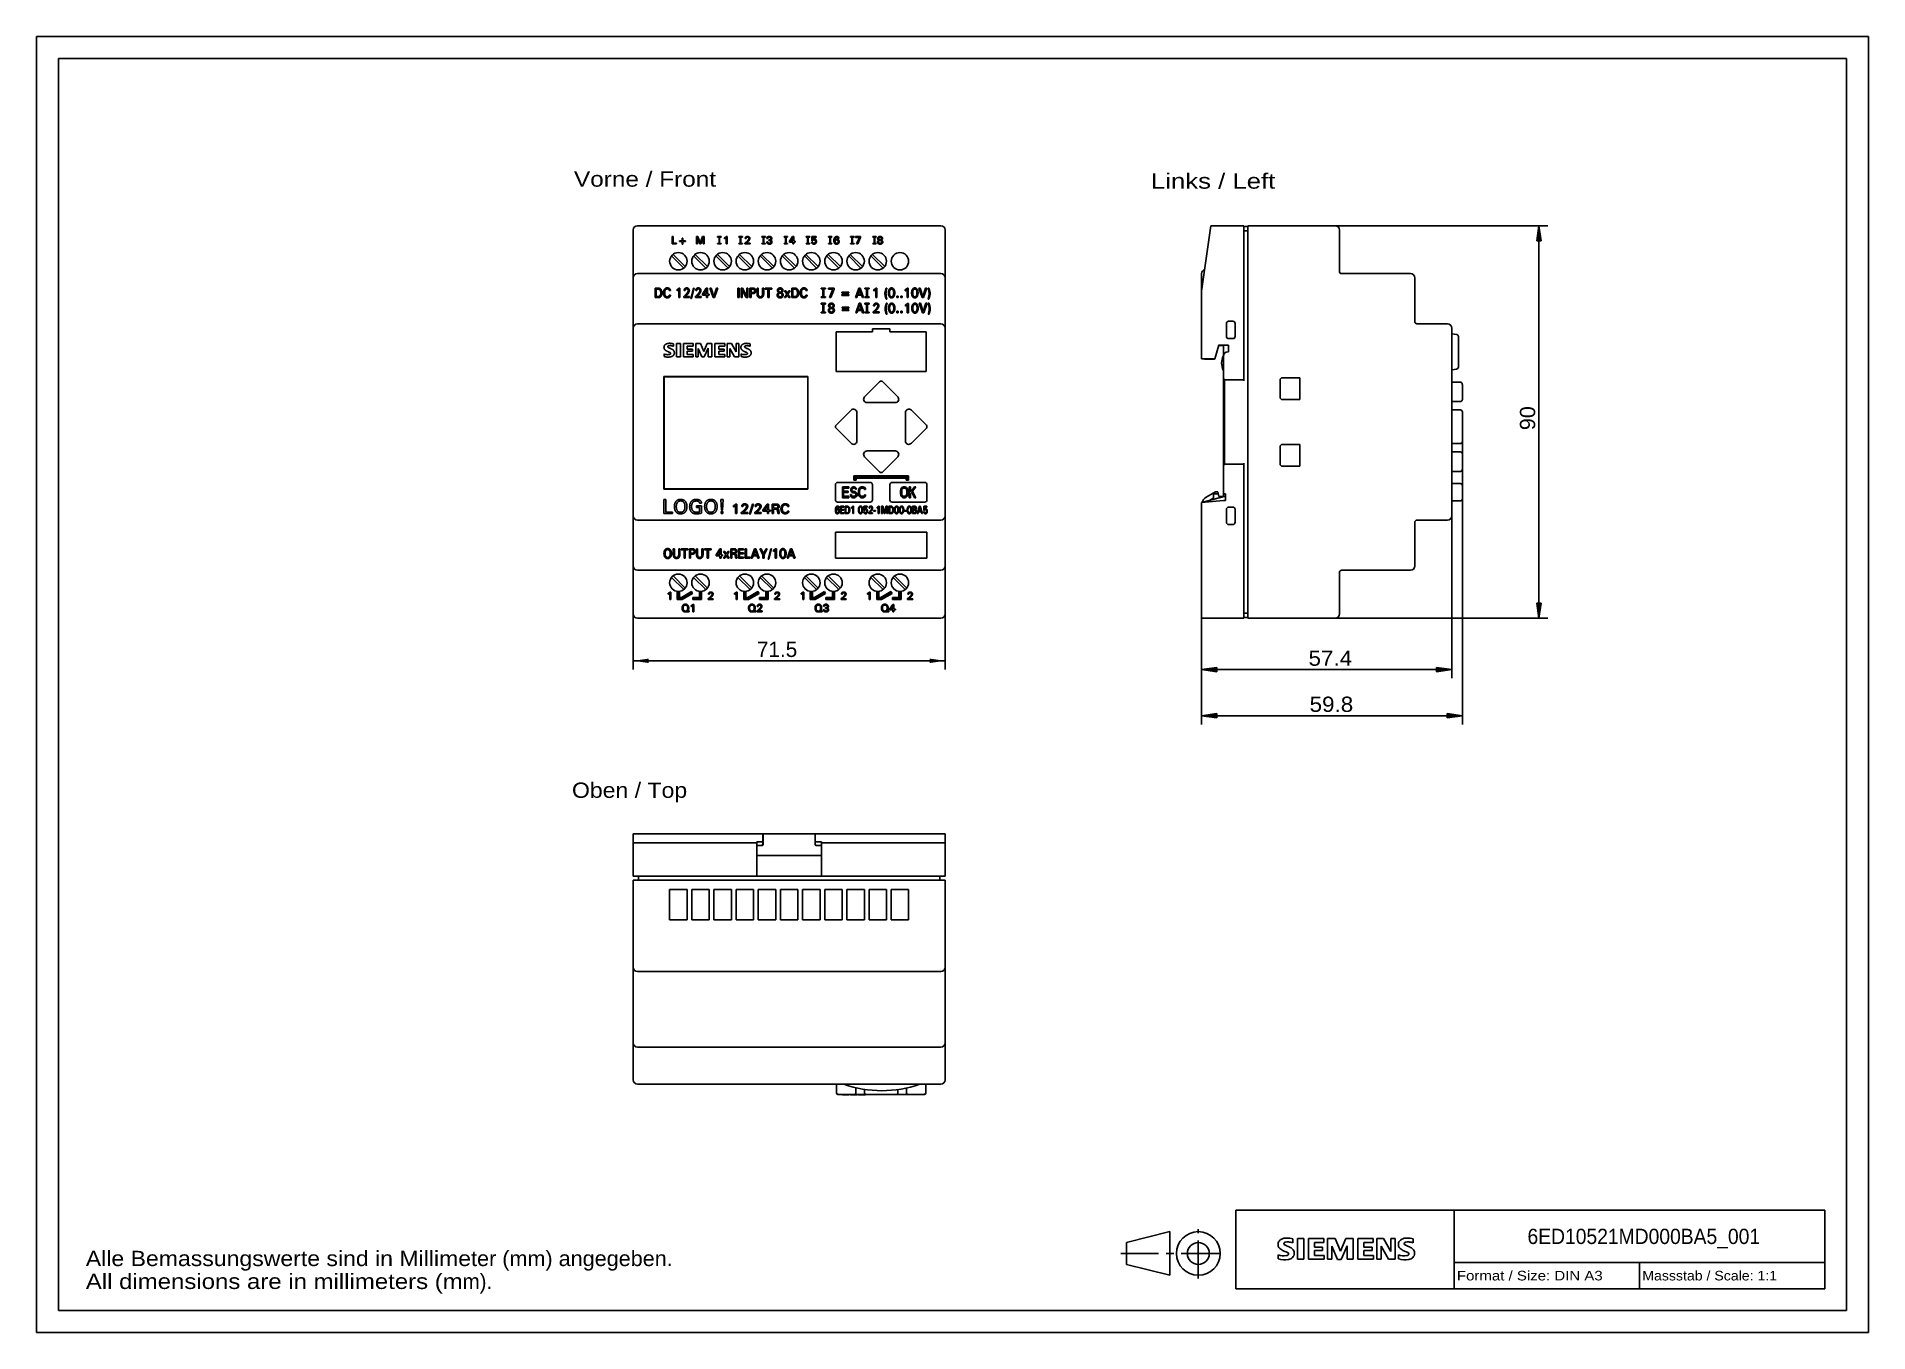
# Model space of a CAD drawing. Extents: x 0 to 420, y 0 to 297.
import ezdxf
from ezdxf.enums import TextEntityAlignment as Align

# ---------------------------------------------------------------- set-up
doc = ezdxf.new("R2010")
doc.units = 0
doc.header["$LTSCALE"] = 23.1
doc.linetypes.add('CENTER', pattern=[0.6, 0.375, -0.075, 0.075, -0.075])
doc.layers.get('0').update_dxf_attribs({"linetype": 'CONTINUOUS'})
for name, color, linetype in [('10000_FRONT', 7, 'CONTINUOUS'), ('10100_DIM_FRONT', 7, 'CONTINUOUS'), ('10300_FRONT_GERMAN_ENGLISH', 7, 'CONTINUOUS'), ('11000_LEFT', 7, 'CONTINUOUS'), ('11100_DIM_LEFT', 7, 'CONTINUOUS'), ('11300_LEFT_GERMAN_ENGLISH', 7, 'CONTINUOUS'), ('13000_TOP', 7, 'CONTINUOUS'), ('13300_TOP_GERMAN_ENGLISH', 7, 'CONTINUOUS'), ('90000_FRAME', 7, 'CONTINUOUS'), ('91000_TIP', 7, 'CONTINUOUS')]:
    doc.layers.add(name, color=color, linetype=linetype)
doc.dimstyles.get("Standard").update_dxf_attribs({"dimtxt": 2.5, "dimasz": 2.5, "dimexe": 1.25, "dimexo": 0.625, "dimtad": 1, "dimcen": 2.5, "dimazin": 3, "dimtfac": 1, "dimtmove": 0, "dimatfit": 3})

msp = doc.modelspace()

# ---------------------------------------------------------------- texts
at = {"layer": '10300_FRONT_GERMAN_ENGLISH', "color": 7, "linetype": 'CONTINUOUS'}
msp.add_text('Vorne / Front', height=3.5, dxfattribs=at).set_placement((123.204, 262.61), (155.787, 262.61), align=Align.FIT)
at = {"layer": '11100_DIM_LEFT', "color": 7, "linetype": 'CONTINUOUS'}
msp.add_text('90', height=3.5, rotation=90, dxfattribs=at).set_placement((343.604, 206.793), (343.604, 212.293), align=Align.FIT)
for s, p, p2 in [('57.4', (291.635, 152.789), (301.635, 152.789)), ('59.8', (291.881, 142.22), (301.881, 142.22))]:
    msp.add_text(s, height=3.5, dxfattribs=at).set_placement(p, p2, align=Align.FIT)
at = {"layer": '11300_LEFT_GERMAN_ENGLISH', "color": 7, "linetype": 'CONTINUOUS'}
msp.add_text('Links / Left', height=3.5, dxfattribs=at).set_placement((255.511, 262.152), (284.011, 262.152), align=Align.FIT)
at = {"layer": '13300_TOP_GERMAN_ENGLISH', "color": 7, "linetype": 'CONTINUOUS'}
msp.add_text('Oben / Top', height=3.5, dxfattribs=at).set_placement((122.746, 122.52), (149.163, 122.52), align=Align.FIT)
at = {"layer": '90000_FRAME', "color": 7, "linetype": 'CONTINUOUS'}
for s, height, p, p2 in [('6ED10521MD000BA5_001', 3.5, (341.841, 20.25), (395.175, 20.25)), ('Format / Size: DIN A3', 2.2, (325.66, 11.9), (359.079, 11.9)), ('Massstab / Scale: 1:1', 2.2, (368.16, 11.9), (399.065, 11.9))]:
    msp.add_text(s, height=height, dxfattribs=at).set_placement(p, p2, align=Align.FIT)
at = {"layer": '91000_TIP', "color": 7, "linetype": 'CONTINUOUS'}
for s, p, p2 in [('Alle Bemassungswerte sind in Millime', (11.276, 15.19), (99.609, 15.19)), ('ter (mm) angegeben.', (99.609, 15.19), (145.859, 15.19)), ('All dimensions are in millimeters (m', (11.276, 9.94), (97.692, 9.94)), ('m).', (97.692, 9.94), (104.442, 9.94))]:
    msp.add_text(s, height=3.5, dxfattribs=at).set_placement(p, p2, align=Align.FIT)

# ---------------------------------------------------------------- blocks, each defined once
blk = doc.blocks.new('*D0')
at = {"layer": '10100_DIM_FRONT', "color": 7, "linetype": 'CONTINUOUS'}
for p, q in [((136.8, 164.67), (136.8, 151.93)), ((208.3, 164.67), (208.3, 151.93)), ((136.8, 153.93), (172.55, 153.93)), ((208.3, 153.93), (172.55, 153.93))]:
    blk.add_line(p, q, dxfattribs=at)
for points in [[(140.3, 154.43), (136.8, 153.93), (140.3, 153.43)], [(204.8, 153.43), (208.3, 153.93), (204.8, 154.43)]]:
    blk.add_solid(points, dxfattribs=at)
blk.add_text('71.5', height=3.5, dxfattribs=at).set_placement((165.15, 154.81), (174.4, 154.81), align=Align.FIT)

# ---------------------------------------------------------------- dimensions: what is measured, and where the dimension line sits
at = {"layer": '10100_DIM_FRONT', "color": 7, "linetype": 'CONTINUOUS'}
dim = msp.add_linear_dim(base=(208.298, 153.933), p1=(136.798, 164.673), p2=(208.298, 164.673), dimstyle='Standard', dxfattribs=at)
dim.commit()
dim.dimension.update_dxf_attribs({"geometry": '*D0', "text_midpoint": (169.779, 156.558), "dimtype": 128})

# ---------------------------------------------------------------- linework, layer by layer
at = {"color": 7, "linetype": 'CONTINUOUS'}
for p, q in [((344.479, 253.673), (343.979, 250.173)), ((344.979, 250.173), (344.479, 253.673)), ((343.979, 250.173), (344.979, 250.173)), ((344.979, 167.173), (343.979, 167.173)), ((343.979, 167.173), (344.479, 163.673)), ((344.479, 163.673), (344.979, 167.173)), ((270.604, 152.414), (267.104, 151.914)), ((267.104, 151.914), (270.604, 151.414)), ((270.604, 151.414), (270.604, 152.414)), ((324.504, 151.914), (321.004, 152.414)), ((321.004, 152.414), (321.004, 151.414)), ((321.004, 151.414), (324.504, 151.914)), ((270.604, 141.845), (267.104, 141.345)), ((267.104, 141.345), (270.604, 140.845)), ((270.604, 140.845), (270.604, 141.845)), ((326.904, 141.345), (323.404, 141.845)), ((323.404, 141.845), (323.404, 140.845)), ((323.404, 140.845), (326.904, 141.345))]:
    msp.add_line(p, q, dxfattribs=at)
for points in [[(344.479, 253.673), (344.979, 250.173), (343.979, 250.173)], [(344.479, 163.673), (343.979, 167.173), (344.979, 167.173)], [(267.104, 151.914), (270.604, 152.414), (270.604, 151.414)], [(324.504, 151.914), (321.004, 151.414), (321.004, 152.414)], [(267.104, 141.345), (270.604, 141.845), (270.604, 140.845)], [(326.904, 141.345), (323.404, 140.845), (323.404, 141.845)]]:
    msp.add_solid(points, dxfattribs=at)
at = {"layer": '10000_FRONT', "color": 7, "linetype": 'CONTINUOUS'}
for p, q in [((136.798, 164.673), (136.798, 252.673)), ((207.298, 253.673), (137.798, 253.673)), ((208.298, 164.673), (208.298, 252.673)), ((145.698, 249.473), (145.698, 251.173)), ((145.698, 251.173), (145.93, 251.173)), ((146.733, 249.473), (145.698, 249.473)), ((145.93, 251.173), (145.93, 249.665)), ((145.93, 249.665), (146.733, 249.665)), ((146.733, 249.665), (146.733, 249.473)), ((147.374, 250.08), (147.374, 250.224)), ((147.374, 250.224), (147.992, 250.224)), ((147.992, 250.08), (147.374, 250.08)), ((147.992, 250.224), (147.992, 250.843)), ((147.992, 250.843), (148.136, 250.843)), ((147.992, 249.462), (147.992, 250.08)), ((148.136, 249.462), (147.992, 249.462)), ((148.136, 250.843), (148.136, 250.224)), ((148.136, 250.224), (148.754, 250.224)), ((148.136, 250.08), (148.136, 249.462)), ((148.754, 250.08), (148.136, 250.08)), ((148.754, 250.224), (148.754, 250.08)), ((151.268, 249.473), (151.268, 251.173)), ((151.268, 251.173), (151.645, 251.173)), ((151.5, 249.473), (151.268, 249.473)), ((151.5, 250.994), (151.5, 249.473)), ((152.06, 249.473), (151.5, 250.994)), ((151.645, 251.173), (152.178, 249.75)), ((152.294, 249.473), (152.06, 249.473)), ((152.178, 249.75), (152.695, 251.173)), ((152.84, 250.997), (152.294, 249.473)), ((152.695, 251.173), (153.072, 251.173)), ((152.84, 249.473), (152.84, 250.997)), ((153.072, 249.473), (152.84, 249.473)), ((153.072, 251.173), (153.072, 249.473)), ((156.138, 251.173), (156.138, 251.023)), ((156.938, 251.173), (156.138, 251.173)), ((156.938, 251.123), (156.138, 251.123)), ((156.938, 251.073), (156.138, 251.073)), ((156.138, 251.023), (156.938, 251.023)), ((156.138, 249.623), (156.138, 249.473)), ((156.938, 249.623), (156.138, 249.623)), ((156.138, 249.573), (156.938, 249.573)), ((156.938, 249.523), (156.138, 249.523)), ((156.138, 249.473), (156.938, 249.473)), ((156.463, 251.023), (156.463, 249.623)), ((156.513, 251.023), (156.513, 249.623)), ((156.563, 251.023), (156.563, 249.623)), ((156.613, 249.623), (156.613, 251.023)), ((156.938, 251.023), (156.938, 251.173)), ((156.938, 249.473), (156.938, 249.623)), ((157.736, 250.909), (157.718, 250.902)), ((157.718, 250.69), (157.718, 250.902)), ((157.718, 250.69), (157.739, 250.698)), ((157.755, 250.917), (157.736, 250.909)), ((157.739, 250.698), (157.76, 250.706)), ((157.774, 250.925), (157.755, 250.917)), ((157.76, 250.706), (157.781, 250.715)), ((157.792, 250.933), (157.774, 250.925)), ((157.781, 250.715), (157.801, 250.724)), ((157.811, 250.942), (157.792, 250.933)), ((157.801, 250.724), (157.822, 250.733)), ((157.829, 250.951), (157.811, 250.942)), ((157.822, 250.733), (157.837, 250.74)), ((157.847, 250.961), (157.829, 250.951)), ((157.837, 250.74), (157.852, 250.747)), ((157.865, 250.97), (157.847, 250.961)), ((157.852, 250.747), (157.867, 250.755)), ((157.882, 250.98), (157.865, 250.97)), ((157.867, 250.755), (157.882, 250.762)), ((157.9, 250.99), (157.882, 250.98)), ((157.882, 250.762), (157.897, 250.77)), ((157.897, 250.77), (157.912, 250.778)), ((157.917, 251.001), (157.9, 250.99)), ((157.912, 250.778), (157.927, 250.786)), ((157.934, 251.012), (157.917, 251.001)), ((157.927, 250.786), (157.943, 250.795)), ((157.951, 251.023), (157.934, 251.012)), ((157.943, 250.795), (157.958, 250.804)), ((157.967, 251.034), (157.951, 251.023)), ((157.958, 250.804), (157.973, 250.814)), ((157.984, 251.046), (157.967, 251.034)), ((157.973, 250.814), (157.987, 250.823)), ((158, 251.057), (157.984, 251.046)), ((157.987, 250.823), (157.998, 250.83)), ((157.998, 250.83), (158.009, 250.838)), ((158.017, 251.07), (158, 251.057)), ((158.009, 250.838), (158.019, 250.845)), ((158.033, 251.082), (158.017, 251.07)), ((158.019, 250.845), (158.031, 250.854)), ((158.031, 250.854), (158.042, 250.862)), ((158.049, 251.095), (158.033, 251.082)), ((158.042, 250.862), (158.053, 250.871)), ((158.064, 251.108), (158.049, 251.095)), ((158.053, 250.871), (158.066, 250.881)), ((158.08, 251.121), (158.064, 251.108)), ((158.066, 250.881), (158.078, 250.89)), ((158.078, 250.89), (158.09, 250.9)), ((158.095, 251.135), (158.08, 251.121)), ((158.09, 249.473), (158.09, 250.9)), ((158.318, 249.473), (158.09, 249.473)), ((158.11, 251.149), (158.095, 251.135)), ((158.125, 251.163), (158.11, 251.149)), ((158.125, 251.163), (158.318, 251.163)), ((158.318, 251.163), (158.318, 249.473)), ((161.018, 251.173), (161.018, 251.023)), ((161.818, 251.173), (161.018, 251.173)), ((161.818, 251.123), (161.018, 251.123)), ((161.818, 251.073), (161.018, 251.073)), ((161.018, 251.023), (161.818, 251.023)), ((161.018, 249.623), (161.018, 249.473)), ((161.818, 249.623), (161.018, 249.623)), ((161.018, 249.573), (161.818, 249.573)), ((161.818, 249.523), (161.018, 249.523)), ((161.018, 249.473), (161.818, 249.473)), ((161.343, 251.023), (161.343, 249.623)), ((161.393, 251.023), (161.393, 249.623)), ((161.443, 251.023), (161.443, 249.623)), ((161.493, 251.023), (161.493, 249.623)), ((161.818, 251.023), (161.818, 251.173)), ((161.818, 249.473), (161.818, 249.623)), ((162.447, 249.714), (162.398, 249.676)), ((162.398, 249.473), (162.398, 249.676)), ((163.57, 249.473), (162.398, 249.473)), ((162.496, 249.752), (162.447, 249.714)), ((162.468, 250.737), (162.467, 250.726)), ((162.467, 250.726), (162.467, 250.714)), ((162.688, 250.714), (162.467, 250.714)), ((162.469, 250.761), (162.468, 250.749)), ((162.468, 250.749), (162.468, 250.737)), ((162.47, 250.773), (162.469, 250.761)), ((162.471, 250.785), (162.47, 250.773)), ((162.473, 250.797), (162.471, 250.785)), ((162.475, 250.809), (162.473, 250.797)), ((162.477, 250.821), (162.475, 250.809)), ((162.479, 250.833), (162.477, 250.821)), ((162.482, 250.845), (162.479, 250.833)), ((162.485, 250.857), (162.482, 250.845)), ((162.488, 250.867), (162.485, 250.857)), ((162.491, 250.878), (162.488, 250.867)), ((162.494, 250.888), (162.491, 250.878)), ((162.498, 250.899), (162.494, 250.888)), ((162.545, 249.791), (162.496, 249.752)), ((162.502, 250.909), (162.498, 250.899)), ((162.506, 250.919), (162.502, 250.909)), ((162.51, 250.929), (162.506, 250.919)), ((162.515, 250.939), (162.51, 250.929)), ((162.52, 250.949), (162.515, 250.939)), ((162.525, 250.958), (162.52, 250.949)), ((162.53, 250.968), (162.525, 250.958)), ((162.536, 250.977), (162.53, 250.968)), ((162.542, 250.986), (162.536, 250.977)), ((162.548, 250.995), (162.542, 250.986)), ((162.593, 249.831), (162.545, 249.791)), ((162.554, 251.004), (162.548, 250.995)), ((162.561, 251.013), (162.554, 251.004)), ((162.568, 251.021), (162.561, 251.013)), ((162.575, 251.029), (162.568, 251.021)), ((162.582, 251.037), (162.575, 251.029)), ((162.59, 251.045), (162.582, 251.037)), ((162.598, 251.053), (162.59, 251.045)), ((162.639, 249.87), (162.593, 249.831)), ((162.605, 251.061), (162.598, 251.053)), ((162.613, 251.068), (162.605, 251.061)), ((162.622, 251.075), (162.613, 251.068)), ((162.628, 251.08), (162.622, 251.075)), ((162.635, 251.086), (162.628, 251.08)), ((162.641, 251.091), (162.635, 251.086)), ((162.685, 249.909), (162.639, 249.87)), ((162.662, 251.106), (162.641, 251.091)), ((162.683, 251.119), (162.662, 251.106)), ((162.675, 249.658), (162.717, 249.694)), ((162.675, 249.658), (163.57, 249.658)), ((162.705, 251.132), (162.683, 251.119)), ((162.73, 249.949), (162.685, 249.909)), ((162.688, 250.726), (162.689, 250.738)), ((162.688, 250.714), (162.688, 250.726)), ((162.689, 250.751), (162.691, 250.763)), ((162.689, 250.738), (162.689, 250.751)), ((162.691, 250.763), (162.693, 250.776)), ((162.693, 250.776), (162.695, 250.788)), ((162.695, 250.788), (162.698, 250.8)), ((162.698, 250.8), (162.7, 250.811)), ((162.7, 250.811), (162.704, 250.822)), ((162.704, 250.822), (162.707, 250.833)), ((162.728, 251.143), (162.705, 251.132)), ((162.707, 250.833), (162.711, 250.843)), ((162.711, 250.843), (162.716, 250.854)), ((162.716, 250.854), (162.721, 250.864)), ((162.717, 249.694), (162.761, 249.729)), ((162.721, 250.864), (162.726, 250.874)), ((162.726, 250.874), (162.732, 250.883)), ((162.748, 251.152), (162.728, 251.143)), ((162.775, 249.99), (162.73, 249.949)), ((162.732, 250.883), (162.738, 250.892)), ((162.738, 250.892), (162.745, 250.901)), ((162.745, 250.901), (162.751, 250.91)), ((162.769, 251.16), (162.748, 251.152)), ((162.751, 250.91), (162.759, 250.918)), ((162.759, 250.918), (162.766, 250.926)), ((162.761, 249.729), (162.804, 249.764)), ((162.766, 250.926), (162.774, 250.934)), ((162.79, 251.168), (162.769, 251.16)), ((162.774, 250.934), (162.782, 250.942)), ((162.818, 250.029), (162.775, 249.99)), ((162.782, 250.942), (162.791, 250.949)), ((162.811, 251.174), (162.79, 251.168)), ((162.791, 250.949), (162.8, 250.956)), ((162.8, 250.956), (162.809, 250.962)), ((162.804, 249.764), (162.893, 249.835)), ((162.809, 250.962), (162.818, 250.968)), ((162.833, 251.18), (162.811, 251.174)), ((162.818, 250.968), (162.828, 250.974)), ((162.86, 250.07), (162.818, 250.029)), ((162.828, 250.974), (162.838, 250.979)), ((162.855, 251.184), (162.833, 251.18)), ((162.838, 250.979), (162.848, 250.984)), ((162.848, 250.984), (162.858, 250.989)), ((162.884, 251.189), (162.855, 251.184)), ((162.858, 250.989), (162.869, 250.993)), ((162.902, 250.111), (162.86, 250.07)), ((162.869, 250.993), (162.88, 250.997)), ((162.88, 250.997), (162.891, 251)), ((162.913, 251.193), (162.884, 251.189)), ((162.891, 251), (162.902, 251.003)), ((162.893, 249.835), (162.937, 249.871)), ((162.902, 251.003), (162.913, 251.006)), ((162.943, 250.152), (162.902, 250.111)), ((162.942, 251.196), (162.913, 251.193)), ((162.913, 251.006), (162.926, 251.008)), ((162.926, 251.008), (162.938, 251.01)), ((162.937, 249.871), (162.981, 249.908)), ((162.938, 251.01), (162.951, 251.012)), ((162.972, 251.197), (162.942, 251.196)), ((162.974, 250.184), (162.943, 250.152)), ((162.951, 251.012), (162.963, 251.013)), ((162.963, 251.013), (162.976, 251.014)), ((163.001, 251.198), (162.972, 251.197)), ((163.005, 250.216), (162.974, 250.184)), ((162.976, 251.014), (162.989, 251.015)), ((162.981, 249.908), (163.025, 249.945)), ((162.989, 251.015), (163.001, 251.015)), ((163.03, 251.198), (163.001, 251.198)), ((163.001, 251.015), (163.016, 251.015)), ((163.035, 250.249), (163.005, 250.216)), ((163.016, 251.015), (163.03, 251.014)), ((163.025, 249.945), (163.068, 249.982)), ((163.059, 251.196), (163.03, 251.198)), ((163.03, 251.014), (163.044, 251.013)), ((163.065, 250.282), (163.035, 250.249)), ((163.044, 251.013), (163.059, 251.012)), ((163.087, 251.194), (163.059, 251.196)), ((163.059, 251.012), (163.073, 251.01)), ((163.094, 250.316), (163.065, 250.282)), ((163.068, 249.982), (163.111, 250.021)), ((163.073, 251.01), (163.087, 251.007)), ((163.116, 251.19), (163.087, 251.194)), ((163.087, 251.007), (163.098, 251.005)), ((163.122, 250.35), (163.094, 250.316)), ((163.098, 251.005), (163.109, 251.002)), ((163.109, 251.002), (163.119, 250.999)), ((163.111, 250.021), (163.153, 250.06)), ((163.144, 251.186), (163.116, 251.19)), ((163.119, 250.999), (163.13, 250.996)), ((163.15, 250.385), (163.122, 250.35)), ((163.13, 250.996), (163.14, 250.993)), ((163.14, 250.993), (163.151, 250.989)), ((163.17, 251.181), (163.144, 251.186)), ((163.165, 250.405), (163.15, 250.385)), ((163.151, 250.989), (163.161, 250.984)), ((163.153, 250.06), (163.18, 250.087)), ((163.161, 250.984), (163.172, 250.979)), ((163.181, 250.426), (163.165, 250.405)), ((163.195, 251.175), (163.17, 251.181)), ((163.172, 250.979), (163.183, 250.973)), ((163.18, 250.087), (163.208, 250.115)), ((163.195, 250.447), (163.181, 250.426)), ((163.183, 250.973), (163.193, 250.967)), ((163.193, 250.967), (163.203, 250.961)), ((163.22, 251.168), (163.195, 251.175)), ((163.21, 250.468), (163.195, 250.447)), ((163.203, 250.961), (163.213, 250.954)), ((163.208, 250.115), (163.234, 250.143)), ((163.224, 250.49), (163.21, 250.468)), ((163.213, 250.954), (163.223, 250.946)), ((163.244, 251.159), (163.22, 251.168)), ((163.223, 250.946), (163.231, 250.939)), ((163.237, 250.512), (163.224, 250.49)), ((163.231, 250.939), (163.239, 250.932)), ((163.234, 250.143), (163.26, 250.171)), ((163.25, 250.534), (163.237, 250.512)), ((163.239, 250.932), (163.247, 250.924)), ((163.268, 251.15), (163.244, 251.159)), ((163.247, 250.924), (163.254, 250.916)), ((163.262, 250.557), (163.25, 250.534)), ((163.254, 250.916), (163.261, 250.908)), ((163.26, 250.171), (163.286, 250.2)), ((163.261, 250.908), (163.268, 250.899)), ((163.273, 250.58), (163.262, 250.557)), ((163.291, 251.14), (163.268, 251.15)), ((163.268, 250.899), (163.274, 250.89)), ((163.28, 250.595), (163.273, 250.58)), ((163.274, 250.89), (163.279, 250.881)), ((163.279, 250.881), (163.285, 250.872)), ((163.286, 250.61), (163.28, 250.595)), ((163.285, 250.872), (163.289, 250.862)), ((163.292, 250.626), (163.286, 250.61)), ((163.286, 250.2), (163.31, 250.23)), ((163.289, 250.862), (163.294, 250.852)), ((163.312, 251.129), (163.291, 251.14)), ((163.297, 250.641), (163.292, 250.626)), ((163.294, 250.852), (163.298, 250.842)), ((163.302, 250.657), (163.297, 250.641)), ((163.298, 250.842), (163.301, 250.831)), ((163.301, 250.831), (163.304, 250.821)), ((163.306, 250.673), (163.302, 250.657)), ((163.304, 250.821), (163.307, 250.809)), ((163.309, 250.689), (163.306, 250.673)), ((163.307, 250.809), (163.31, 250.797)), ((163.312, 250.705), (163.309, 250.689)), ((163.31, 250.797), (163.312, 250.786)), ((163.31, 250.23), (163.334, 250.26)), ((163.333, 251.117), (163.312, 251.129)), ((163.312, 250.786), (163.313, 250.774)), ((163.314, 250.721), (163.312, 250.705)), ((163.313, 250.774), (163.314, 250.762)), ((163.314, 250.762), (163.315, 250.75)), ((163.315, 250.75), (163.314, 250.738)), ((163.314, 250.738), (163.314, 250.721)), ((163.354, 251.104), (163.333, 251.117)), ((163.334, 250.26), (163.357, 250.292)), ((163.374, 251.09), (163.354, 251.104)), ((163.357, 250.292), (163.379, 250.323)), ((163.39, 251.076), (163.374, 251.09)), ((163.379, 250.323), (163.4, 250.356)), ((163.407, 251.062), (163.39, 251.076)), ((163.4, 250.356), (163.42, 250.389)), ((163.422, 251.047), (163.407, 251.062)), ((163.42, 250.389), (163.439, 250.423)), ((163.437, 251.032), (163.422, 251.047)), ((163.45, 251.015), (163.437, 251.032)), ((163.439, 250.423), (163.452, 250.446)), ((163.463, 250.998), (163.45, 251.015)), ((163.452, 250.446), (163.463, 250.47)), ((163.475, 250.98), (163.463, 250.998)), ((163.463, 250.47), (163.474, 250.494)), ((163.474, 250.494), (163.485, 250.518)), ((163.485, 250.962), (163.475, 250.98)), ((163.495, 250.943), (163.485, 250.962)), ((163.485, 250.518), (163.494, 250.543)), ((163.494, 250.543), (163.503, 250.568)), ((163.503, 250.924), (163.495, 250.943)), ((163.511, 250.904), (163.503, 250.924)), ((163.503, 250.568), (163.511, 250.593)), ((163.517, 250.884), (163.511, 250.904)), ((163.511, 250.593), (163.517, 250.618)), ((163.523, 250.862), (163.517, 250.884)), ((163.517, 250.618), (163.523, 250.644)), ((163.528, 250.839), (163.523, 250.862)), ((163.523, 250.644), (163.528, 250.67)), ((163.531, 250.816), (163.528, 250.839)), ((163.528, 250.67), (163.532, 250.695)), ((163.533, 250.793), (163.531, 250.816)), ((163.532, 250.695), (163.534, 250.721)), ((163.535, 250.77), (163.533, 250.793)), ((163.534, 250.721), (163.535, 250.747)), ((163.535, 250.747), (163.535, 250.77)), ((163.57, 249.658), (163.57, 249.473)), ((166.298, 251.173), (166.298, 251.023)), ((167.098, 251.173), (166.298, 251.173)), ((167.098, 251.123), (166.298, 251.123)), ((167.098, 251.073), (166.298, 251.073)), ((166.298, 251.023), (167.098, 251.023)), ((166.298, 249.623), (166.298, 249.473)), ((167.098, 249.623), (166.298, 249.623)), ((166.298, 249.573), (167.098, 249.573)), ((167.098, 249.523), (166.298, 249.523)), ((166.298, 249.473), (167.098, 249.473)), ((166.623, 251.023), (166.623, 249.623)), ((166.673, 251.023), (166.673, 249.623)), ((166.723, 251.023), (166.723, 249.623)), ((166.773, 249.623), (166.773, 251.023)), ((167.098, 251.023), (167.098, 251.173)), ((167.098, 249.473), (167.098, 249.623)), ((167.398, 249.937), (167.402, 249.912)), ((167.398, 249.937), (167.63, 249.937)), ((167.402, 249.912), (167.407, 249.888)), ((167.407, 249.888), (167.413, 249.864)), ((167.413, 249.864), (167.419, 249.84)), ((167.419, 249.84), (167.427, 249.816)), ((167.427, 249.816), (167.436, 249.793)), ((167.436, 249.793), (167.445, 249.771)), ((167.445, 249.771), (167.455, 249.75)), ((167.447, 250.778), (167.446, 250.766)), ((167.446, 250.766), (167.446, 250.754)), ((167.446, 250.754), (167.446, 250.742)), ((167.446, 250.742), (167.446, 250.73)), ((167.666, 250.73), (167.446, 250.73)), ((167.448, 250.79), (167.447, 250.778)), ((167.45, 250.802), (167.448, 250.79)), ((167.451, 250.814), (167.45, 250.802)), ((167.453, 250.826), (167.451, 250.814)), ((167.456, 250.838), (167.453, 250.826)), ((167.455, 249.75), (167.466, 249.73)), ((167.458, 250.85), (167.456, 250.838)), ((167.461, 250.862), (167.458, 250.85)), ((167.465, 250.873), (167.461, 250.862)), ((167.468, 250.884), (167.465, 250.873)), ((167.466, 249.73), (167.477, 249.709)), ((167.471, 250.895), (167.468, 250.884)), ((167.475, 250.905), (167.471, 250.895)), ((167.479, 250.915), (167.475, 250.905)), ((167.477, 249.709), (167.49, 249.69)), ((167.484, 250.925), (167.479, 250.915)), ((167.488, 250.935), (167.484, 250.925)), ((167.493, 250.945), (167.488, 250.935)), ((167.49, 249.69), (167.503, 249.671)), ((167.498, 250.955), (167.493, 250.945)), ((167.504, 250.965), (167.498, 250.955)), ((167.503, 249.671), (167.517, 249.652)), ((167.509, 250.974), (167.504, 250.965)), ((167.515, 250.983), (167.509, 250.974)), ((167.521, 250.992), (167.515, 250.983)), ((167.517, 249.652), (167.532, 249.634)), ((167.528, 251.001), (167.521, 250.992)), ((167.535, 251.01), (167.528, 251.001)), ((167.532, 249.634), (167.548, 249.617)), ((167.542, 251.019), (167.535, 251.01)), ((167.549, 251.027), (167.542, 251.019)), ((167.548, 249.617), (167.564, 249.601)), ((167.557, 251.035), (167.549, 251.027)), ((167.565, 251.043), (167.557, 251.035)), ((167.564, 249.601), (167.581, 249.585)), ((167.573, 251.051), (167.565, 251.043)), ((167.581, 251.059), (167.573, 251.051)), ((167.589, 251.066), (167.581, 251.059)), ((167.581, 249.585), (167.599, 249.57)), ((167.598, 251.073), (167.589, 251.066)), ((167.607, 251.08), (167.598, 251.073)), ((167.599, 249.57), (167.617, 249.555)), ((167.616, 251.087), (167.607, 251.08)), ((167.626, 251.095), (167.616, 251.087)), ((167.617, 249.555), (167.636, 249.541)), ((167.637, 251.102), (167.626, 251.095)), ((167.634, 249.924), (167.63, 249.937)), ((167.637, 249.911), (167.634, 249.924)), ((167.636, 249.541), (167.656, 249.528)), ((167.648, 251.109), (167.637, 251.102)), ((167.641, 249.898), (167.637, 249.911)), ((167.646, 249.886), (167.641, 249.898)), ((167.65, 249.874), (167.646, 249.886)), ((167.66, 251.116), (167.648, 251.109)), ((167.655, 249.861), (167.65, 249.874)), ((167.661, 249.849), (167.655, 249.861)), ((167.656, 249.528), (167.675, 249.516)), ((167.671, 251.123), (167.66, 251.116)), ((167.665, 249.839), (167.661, 249.849)), ((167.67, 249.83), (167.665, 249.839)), ((167.666, 250.743), (167.667, 250.755)), ((167.666, 250.73), (167.666, 250.743)), ((167.667, 250.755), (167.668, 250.767)), ((167.668, 250.767), (167.67, 250.779)), ((167.67, 250.779), (167.672, 250.791)), ((167.675, 249.82), (167.67, 249.83)), ((167.683, 251.129), (167.671, 251.123)), ((167.672, 250.791), (167.675, 250.803)), ((167.675, 250.803), (167.678, 250.815)), ((167.681, 249.811), (167.675, 249.82)), ((167.675, 249.516), (167.696, 249.505)), ((167.678, 250.815), (167.681, 250.826)), ((167.681, 250.826), (167.685, 250.837)), ((167.686, 249.802), (167.681, 249.811)), ((167.694, 251.135), (167.683, 251.129)), ((167.685, 250.837), (167.69, 250.847)), ((167.692, 249.792), (167.686, 249.802)), ((167.69, 250.847), (167.695, 250.858)), ((167.698, 249.784), (167.692, 249.792)), ((167.706, 251.14), (167.694, 251.135)), ((167.695, 250.858), (167.7, 250.868)), ((167.696, 249.505), (167.717, 249.494)), ((167.705, 249.775), (167.698, 249.784)), ((167.7, 250.868), (167.706, 250.877)), ((167.712, 249.765), (167.705, 249.775)), ((167.725, 251.149), (167.706, 251.14)), ((167.706, 250.877), (167.712, 250.887)), ((167.712, 250.887), (167.718, 250.895)), ((167.719, 249.756), (167.712, 249.765)), ((167.717, 249.494), (167.738, 249.485)), ((167.718, 250.895), (167.725, 250.903)), ((167.727, 249.747), (167.719, 249.756)), ((167.746, 251.157), (167.725, 251.149)), ((167.725, 250.903), (167.732, 250.911)), ((167.735, 249.738), (167.727, 249.747)), ((167.732, 250.911), (167.739, 250.918)), ((167.744, 249.73), (167.735, 249.738)), ((167.738, 249.485), (167.76, 249.476)), ((167.739, 250.918), (167.746, 250.925)), ((167.753, 249.722), (167.744, 249.73)), ((167.768, 251.164), (167.746, 251.157)), ((167.746, 250.925), (167.754, 250.932)), ((167.761, 249.714), (167.753, 249.722)), ((167.754, 250.932), (167.762, 250.939)), ((167.76, 249.476), (167.782, 249.468)), ((167.77, 249.707), (167.761, 249.714)), ((167.762, 250.939), (167.77, 250.945)), ((167.789, 251.171), (167.768, 251.164)), ((167.77, 250.945), (167.78, 250.953)), ((167.778, 249.7), (167.77, 249.707)), ((167.787, 249.694), (167.778, 249.7)), ((167.78, 250.953), (167.791, 250.96)), ((167.782, 249.468), (167.805, 249.461)), ((167.796, 249.687), (167.787, 249.694)), ((167.811, 251.176), (167.789, 251.171)), ((167.791, 250.96), (167.802, 250.966)), ((167.805, 249.681), (167.796, 249.687)), ((167.802, 250.966), (167.814, 250.973)), ((167.814, 249.676), (167.805, 249.681)), ((167.805, 249.461), (167.828, 249.454)), ((167.833, 251.181), (167.811, 251.176)), ((167.814, 250.973), (167.825, 250.978)), ((167.823, 249.67), (167.814, 249.676)), ((167.833, 249.665), (167.823, 249.67)), ((167.825, 250.978), (167.837, 250.984)), ((167.828, 249.454), (167.85, 249.449)), ((167.856, 251.186), (167.833, 251.181)), ((167.842, 249.661), (167.833, 249.665)), ((167.837, 250.984), (167.85, 250.989)), ((167.852, 249.656), (167.842, 249.661)), ((167.85, 250.989), (167.862, 250.993)), ((167.85, 249.449), (167.875, 249.444)), ((167.862, 249.652), (167.852, 249.656)), ((167.88, 251.19), (167.856, 251.186)), ((167.862, 250.993), (167.875, 250.998)), ((167.872, 249.648), (167.862, 249.652)), ((167.882, 249.645), (167.872, 249.648)), ((167.875, 250.998), (167.888, 251.001)), ((167.875, 249.444), (167.9, 249.441)), ((167.905, 251.193), (167.88, 251.19)), ((167.88, 250.246), (167.88, 250.437)), ((167.88, 250.437), (167.955, 250.437)), ((167.972, 250.246), (167.88, 250.246)), ((167.892, 249.642), (167.882, 249.645)), ((167.888, 251.001), (167.902, 251.004)), ((167.903, 249.639), (167.892, 249.642)), ((167.9, 249.441), (167.925, 249.438)), ((167.902, 251.004), (167.915, 251.007)), ((167.913, 249.637), (167.903, 249.639)), ((167.931, 251.195), (167.905, 251.193)), ((167.924, 249.634), (167.913, 249.637)), ((167.915, 251.007), (167.93, 251.01)), ((167.935, 249.632), (167.924, 249.634)), ((167.925, 249.438), (167.95, 249.436)), ((167.93, 251.01), (167.944, 251.011)), ((167.956, 251.197), (167.931, 251.195)), ((167.946, 249.631), (167.935, 249.632)), ((167.944, 251.011), (167.959, 251.013)), ((167.957, 249.629), (167.946, 249.631)), ((167.95, 249.436), (167.975, 249.435)), ((167.969, 250.437), (167.955, 250.437)), ((167.981, 251.198), (167.956, 251.197)), ((167.969, 249.628), (167.957, 249.629)), ((167.959, 251.013), (167.974, 251.014)), ((167.982, 250.437), (167.969, 250.437)), ((167.98, 249.628), (167.969, 249.628)), ((167.972, 250.246), (167.989, 250.246)), ((167.974, 251.014), (167.989, 251.015)), ((167.975, 249.435), (168, 249.434)), ((167.991, 249.627), (167.98, 249.628)), ((168.006, 251.198), (167.981, 251.198)), ((167.996, 250.438), (167.982, 250.437)), ((167.989, 251.015), (168.004, 251.015)), ((167.989, 250.246), (168.006, 250.245)), ((168.002, 249.627), (167.991, 249.627)), ((168.009, 250.439), (167.996, 250.438)), ((168, 249.434), (168.027, 249.434)), ((168.017, 249.627), (168.002, 249.627)), ((168.004, 251.015), (168.019, 251.015)), ((168.03, 251.198), (168.006, 251.198)), ((168.006, 250.245), (168.023, 250.245)), ((168.022, 250.44), (168.009, 250.439)), ((168.032, 249.627), (168.017, 249.627)), ((168.019, 251.015), (168.034, 251.014)), ((168.036, 250.442), (168.022, 250.44)), ((168.023, 250.245), (168.039, 250.243)), ((168.027, 249.434), (168.054, 249.435)), ((168.055, 251.197), (168.03, 251.198)), ((168.046, 249.628), (168.032, 249.627)), ((168.034, 251.014), (168.049, 251.013)), ((168.049, 250.444), (168.036, 250.442)), ((168.039, 250.243), (168.056, 250.242)), ((168.061, 249.63), (168.046, 249.628)), ((168.049, 251.013), (168.064, 251.012)), ((168.061, 250.447), (168.049, 250.444)), ((168.054, 249.435), (168.082, 249.437)), ((168.079, 251.195), (168.055, 251.197)), ((168.056, 250.242), (168.073, 250.239)), ((168.074, 250.45), (168.061, 250.447)), ((168.076, 249.631), (168.061, 249.63)), ((168.064, 251.012), (168.079, 251.01)), ((168.073, 250.239), (168.088, 250.237)), ((168.086, 250.453), (168.074, 250.45)), ((168.09, 249.634), (168.076, 249.631)), ((168.103, 251.193), (168.079, 251.195)), ((168.079, 251.01), (168.094, 251.007)), ((168.082, 249.437), (168.109, 249.44)), ((168.098, 250.456), (168.086, 250.453)), ((168.088, 250.237), (168.103, 250.234)), ((168.105, 249.636), (168.09, 249.634)), ((168.094, 251.007), (168.108, 251.004)), ((168.11, 250.46), (168.098, 250.456)), ((168.127, 251.19), (168.103, 251.193)), ((168.103, 250.234), (168.118, 250.231)), ((168.118, 249.639), (168.105, 249.636)), ((168.108, 251.004), (168.121, 251.001)), ((168.109, 249.44), (168.136, 249.443)), ((168.122, 250.464), (168.11, 250.46)), ((168.118, 250.231), (168.133, 250.228)), ((168.131, 249.642), (168.118, 249.639)), ((168.121, 251.001), (168.134, 250.998)), ((168.134, 250.468), (168.122, 250.464)), ((168.152, 251.186), (168.127, 251.19)), ((168.143, 249.646), (168.131, 249.642)), ((168.133, 250.228), (168.148, 250.224)), ((168.134, 250.998), (168.147, 250.993)), ((168.146, 250.473), (168.134, 250.468)), ((168.136, 249.443), (168.163, 249.448)), ((168.156, 249.65), (168.143, 249.646)), ((168.157, 250.478), (168.146, 250.473)), ((168.147, 250.993), (168.16, 250.989)), ((168.148, 250.224), (168.162, 250.219)), ((168.173, 251.182), (168.152, 251.186)), ((168.169, 249.655), (168.156, 249.65)), ((168.169, 250.483), (168.157, 250.478)), ((168.16, 250.989), (168.173, 250.984)), ((168.162, 250.219), (168.176, 250.215)), ((168.163, 249.448), (168.187, 249.453)), ((168.18, 250.489), (168.169, 250.483)), ((168.181, 249.66), (168.169, 249.655)), ((168.195, 251.177), (168.173, 251.182)), ((168.173, 250.984), (168.185, 250.978)), ((168.176, 250.215), (168.189, 250.21)), ((168.191, 250.495), (168.18, 250.489)), ((168.193, 249.665), (168.181, 249.66)), ((168.185, 250.978), (168.196, 250.973)), ((168.187, 249.453), (168.211, 249.458)), ((168.189, 250.21), (168.202, 250.205)), ((168.201, 250.501), (168.191, 250.495)), ((168.204, 249.67), (168.193, 249.665)), ((168.217, 251.172), (168.195, 251.177)), ((168.196, 250.973), (168.207, 250.966)), ((168.212, 250.508), (168.201, 250.501)), ((168.202, 250.205), (168.216, 250.199)), ((168.216, 249.676), (168.204, 249.67)), ((168.207, 250.966), (168.219, 250.96)), ((168.211, 249.458), (168.234, 249.464)), ((168.22, 250.513), (168.212, 250.508)), ((168.216, 250.199), (168.228, 250.193)), ((168.226, 249.683), (168.216, 249.676)), ((168.238, 251.166), (168.217, 251.172)), ((168.219, 250.96), (168.229, 250.953)), ((168.228, 250.518), (168.22, 250.513)), ((168.237, 249.69), (168.226, 249.683)), ((168.235, 250.524), (168.228, 250.518)), ((168.228, 250.193), (168.241, 250.186)), ((168.229, 250.953), (168.24, 250.945)), ((168.234, 249.464), (168.258, 249.472)), ((168.243, 250.53), (168.235, 250.524)), ((168.247, 249.697), (168.237, 249.69)), ((168.259, 251.159), (168.238, 251.166)), ((168.24, 250.945), (168.248, 250.939)), ((168.241, 250.186), (168.25, 250.181)), ((168.25, 250.536), (168.243, 250.53)), ((168.258, 249.704), (168.247, 249.697)), ((168.248, 250.939), (168.255, 250.932)), ((168.257, 250.542), (168.25, 250.536)), ((168.25, 250.181), (168.259, 250.175)), ((168.255, 250.932), (168.263, 250.925)), ((168.264, 250.548), (168.257, 250.542)), ((168.267, 249.712), (168.258, 249.704)), ((168.258, 249.472), (168.281, 249.48)), ((168.28, 251.151), (168.259, 251.159)), ((168.259, 250.175), (168.268, 250.169)), ((168.263, 250.925), (168.27, 250.918)), ((168.271, 250.555), (168.264, 250.548)), ((168.276, 249.72), (168.267, 249.712)), ((168.268, 250.169), (168.277, 250.163)), ((168.27, 250.918), (168.277, 250.911)), ((168.277, 250.562), (168.271, 250.555)), ((168.284, 249.728), (168.276, 249.72)), ((168.277, 250.911), (168.284, 250.903)), ((168.284, 250.569), (168.277, 250.562)), ((168.277, 250.163), (168.285, 250.157)), ((168.299, 251.143), (168.28, 251.151)), ((168.281, 249.48), (168.304, 249.489)), ((168.284, 250.903), (168.29, 250.895)), ((168.289, 250.576), (168.284, 250.569)), ((168.292, 249.736), (168.284, 249.728)), ((168.285, 250.157), (168.293, 250.15)), ((168.288, 250.343), (168.303, 250.349)), ((168.298, 250.34), (168.288, 250.343)), ((168.294, 250.582), (168.289, 250.576)), ((168.29, 250.895), (168.296, 250.887)), ((168.3, 249.744), (168.292, 249.736)), ((168.293, 250.15), (168.301, 250.143)), ((168.299, 250.589), (168.294, 250.582)), ((168.296, 250.887), (168.301, 250.879)), ((168.309, 250.338), (168.298, 250.34)), ((168.318, 251.134), (168.299, 251.143)), ((168.304, 250.597), (168.299, 250.589)), ((168.308, 249.753), (168.3, 249.744)), ((168.301, 250.879), (168.307, 250.87)), ((168.301, 250.143), (168.309, 250.136)), ((168.303, 250.349), (168.317, 250.356)), ((168.308, 250.604), (168.304, 250.597)), ((168.304, 249.489), (168.325, 249.498)), ((168.307, 250.87), (168.311, 250.861)), ((168.313, 250.611), (168.308, 250.604)), ((168.315, 249.762), (168.308, 249.753)), ((168.319, 250.335), (168.309, 250.338)), ((168.309, 250.136), (168.316, 250.128)), ((168.311, 250.861), (168.316, 250.852)), ((168.317, 250.619), (168.313, 250.611)), ((168.321, 249.771), (168.315, 249.762)), ((168.316, 250.852), (168.32, 250.843)), ((168.316, 250.128), (168.323, 250.12)), ((168.32, 250.627), (168.317, 250.619)), ((168.317, 250.356), (168.332, 250.364)), ((168.337, 251.125), (168.318, 251.134)), ((168.329, 250.332), (168.319, 250.335)), ((168.32, 250.843), (168.323, 250.834)), ((168.324, 250.635), (168.32, 250.627)), ((168.328, 249.781), (168.321, 249.771)), ((168.323, 250.834), (168.327, 250.824)), ((168.323, 250.12), (168.33, 250.111)), ((168.327, 250.643), (168.324, 250.635)), ((168.325, 249.498), (168.345, 249.508)), ((168.327, 250.824), (168.33, 250.815)), ((168.329, 250.651), (168.327, 250.643)), ((168.334, 249.79), (168.328, 249.781)), ((168.332, 250.659), (168.329, 250.651)), ((168.34, 250.329), (168.329, 250.332)), ((168.33, 250.815), (168.333, 250.803)), ((168.33, 250.111), (168.336, 250.102)), ((168.334, 250.668), (168.332, 250.659)), ((168.332, 250.364), (168.346, 250.372)), ((168.333, 250.803), (168.336, 250.79)), ((168.336, 250.676), (168.334, 250.668)), ((168.339, 249.8), (168.334, 249.79)), ((168.336, 250.79), (168.338, 250.778)), ((168.337, 250.685), (168.336, 250.676)), ((168.336, 250.102), (168.342, 250.093)), ((168.355, 251.114), (168.337, 251.125)), ((168.339, 250.693), (168.337, 250.685)), ((168.338, 250.778), (168.339, 250.766)), ((168.339, 250.766), (168.34, 250.753)), ((168.34, 250.702), (168.339, 250.693)), ((168.344, 249.811), (168.339, 249.8)), ((168.34, 250.753), (168.341, 250.741)), ((168.341, 250.719), (168.34, 250.711)), ((168.34, 250.711), (168.34, 250.702)), ((168.35, 250.325), (168.34, 250.329)), ((168.341, 250.741), (168.341, 250.728)), ((168.341, 250.728), (168.341, 250.719)), ((168.342, 250.093), (168.347, 250.084)), ((168.349, 249.821), (168.344, 249.811)), ((168.345, 249.508), (168.365, 249.519)), ((168.346, 250.372), (168.36, 250.38)), ((168.347, 250.084), (168.352, 250.074)), ((168.353, 249.832), (168.349, 249.821)), ((168.36, 250.321), (168.35, 250.325)), ((168.352, 250.074), (168.357, 250.064)), ((168.357, 249.843), (168.353, 249.832)), ((168.373, 251.104), (168.355, 251.114)), ((168.357, 250.064), (168.361, 250.054)), ((168.361, 249.853), (168.357, 249.843)), ((168.36, 250.38), (168.373, 250.389)), ((168.37, 250.317), (168.36, 250.321)), ((168.361, 250.054), (168.364, 250.045)), ((168.364, 249.865), (168.361, 249.853)), ((168.364, 250.045), (168.367, 250.035)), ((168.367, 249.877), (168.364, 249.865)), ((168.365, 249.519), (168.385, 249.531)), ((168.367, 250.035), (168.369, 250.025)), ((168.369, 249.889), (168.367, 249.877)), ((168.369, 250.025), (168.371, 250.015)), ((168.372, 249.901), (168.369, 249.889)), ((168.38, 250.312), (168.37, 250.317)), ((168.371, 250.015), (168.373, 250.005)), ((168.373, 249.914), (168.372, 249.901)), ((168.39, 251.092), (168.373, 251.104)), ((168.373, 250.389), (168.386, 250.398)), ((168.373, 250.005), (168.374, 249.995)), ((168.375, 249.926), (168.373, 249.914)), ((168.374, 249.995), (168.375, 249.985)), ((168.375, 249.985), (168.376, 249.974)), ((168.376, 249.952), (168.375, 249.939)), ((168.375, 249.939), (168.375, 249.926)), ((168.376, 249.974), (168.376, 249.964)), ((168.376, 249.964), (168.376, 249.952)), ((168.39, 250.307), (168.38, 250.312)), ((168.385, 249.531), (168.404, 249.544)), ((168.386, 250.398), (168.399, 250.407)), ((168.404, 251.082), (168.39, 251.092)), ((168.399, 250.302), (168.39, 250.307)), ((168.399, 250.407), (168.412, 250.417)), ((168.409, 250.297), (168.399, 250.302)), ((168.418, 251.072), (168.404, 251.082)), ((168.404, 249.544), (168.423, 249.557)), ((168.418, 250.291), (168.409, 250.297)), ((168.412, 250.417), (168.426, 250.429)), ((168.431, 251.061), (168.418, 251.072)), ((168.428, 250.286), (168.418, 250.291)), ((168.423, 249.557), (168.439, 249.57)), ((168.426, 250.429), (168.439, 250.441)), ((168.437, 250.28), (168.428, 250.286)), ((168.443, 251.049), (168.431, 251.061)), ((168.446, 250.273), (168.437, 250.28)), ((168.439, 250.441), (168.452, 250.454)), ((168.439, 249.57), (168.455, 249.584)), ((168.455, 251.038), (168.443, 251.049)), ((168.455, 250.267), (168.446, 250.273)), ((168.452, 250.454), (168.465, 250.467)), ((168.467, 251.025), (168.455, 251.038)), ((168.463, 250.26), (168.455, 250.267)), ((168.455, 249.584), (168.47, 249.598)), ((168.471, 250.254), (168.463, 250.26)), ((168.465, 250.467), (168.477, 250.481)), ((168.478, 251.013), (168.467, 251.025)), ((168.47, 249.598), (168.484, 249.613)), ((168.479, 250.247), (168.471, 250.254)), ((168.477, 250.481), (168.488, 250.496)), ((168.489, 250.999), (168.478, 251.013)), ((168.486, 250.24), (168.479, 250.247)), ((168.484, 249.613), (168.498, 249.628)), ((168.494, 250.233), (168.486, 250.24)), ((168.488, 250.496), (168.498, 250.51)), ((168.5, 250.984), (168.489, 250.999)), ((168.501, 250.226), (168.494, 250.233)), ((168.498, 250.51), (168.508, 250.525)), ((168.498, 249.628), (168.511, 249.645)), ((168.51, 250.969), (168.5, 250.984)), ((168.508, 250.219), (168.501, 250.226)), ((168.508, 250.525), (168.517, 250.54)), ((168.514, 250.211), (168.508, 250.219)), ((168.519, 250.953), (168.51, 250.969)), ((168.511, 249.645), (168.523, 249.661)), ((168.521, 250.204), (168.514, 250.211)), ((168.517, 250.54), (168.525, 250.556)), ((168.527, 250.937), (168.519, 250.953)), ((168.527, 250.196), (168.521, 250.204)), ((168.523, 249.661), (168.534, 249.679)), ((168.525, 250.556), (168.532, 250.572)), ((168.535, 250.92), (168.527, 250.937)), ((168.533, 250.188), (168.527, 250.196)), ((168.532, 250.572), (168.539, 250.588)), ((168.539, 250.18), (168.533, 250.188)), ((168.534, 249.679), (168.545, 249.696)), ((168.542, 250.903), (168.535, 250.92)), ((168.539, 250.588), (168.545, 250.605)), ((168.545, 250.172), (168.539, 250.18)), ((168.548, 250.885), (168.542, 250.903)), ((168.545, 250.605), (168.55, 250.621)), ((168.55, 250.163), (168.545, 250.172)), ((168.545, 249.696), (168.554, 249.715)), ((168.553, 250.869), (168.548, 250.885)), ((168.55, 250.621), (168.555, 250.639)), ((168.555, 250.155), (168.55, 250.163)), ((168.557, 250.852), (168.553, 250.869)), ((168.554, 249.715), (168.563, 249.733)), ((168.555, 250.639), (168.559, 250.657)), ((168.56, 250.146), (168.555, 250.155)), ((168.56, 250.835), (168.557, 250.852)), ((168.559, 250.657), (168.562, 250.676)), ((168.563, 250.818), (168.56, 250.835)), ((168.564, 250.137), (168.56, 250.146)), ((168.562, 250.676), (168.564, 250.694)), ((168.565, 250.801), (168.563, 250.818)), ((168.563, 249.733), (168.571, 249.753)), ((168.564, 250.694), (168.566, 250.713)), ((168.569, 250.128), (168.564, 250.137)), ((168.566, 250.784), (168.565, 250.801)), ((168.567, 250.767), (168.566, 250.784)), ((168.566, 250.713), (168.567, 250.731)), ((168.567, 250.75), (168.567, 250.767)), ((168.567, 250.731), (168.567, 250.75)), ((168.573, 250.119), (168.569, 250.128)), ((168.571, 249.753), (168.577, 249.772)), ((168.576, 250.11), (168.573, 250.119)), ((168.58, 250.1), (168.576, 250.11)), ((168.577, 249.772), (168.584, 249.792)), ((168.583, 250.09), (168.58, 250.1)), ((168.586, 250.08), (168.583, 250.09)), ((168.584, 249.792), (168.589, 249.813)), ((168.589, 250.07), (168.586, 250.08)), ((168.591, 250.06), (168.589, 250.07)), ((168.589, 249.813), (168.594, 249.835)), ((168.594, 250.05), (168.591, 250.06)), ((168.596, 250.04), (168.594, 250.05)), ((168.594, 249.835), (168.598, 249.857)), ((168.598, 250.022), (168.596, 250.04)), ((168.601, 250.003), (168.598, 250.022)), ((168.598, 249.857), (168.6, 249.88)), ((168.6, 249.88), (168.602, 249.902)), ((168.602, 249.985), (168.601, 250.003)), ((168.603, 249.966), (168.602, 249.985)), ((168.602, 249.902), (168.603, 249.925)), ((168.604, 249.947), (168.603, 249.966)), ((168.603, 249.925), (168.604, 249.947)), ((171.378, 251.173), (171.378, 251.023)), ((172.178, 251.173), (171.378, 251.173)), ((172.178, 251.123), (171.378, 251.123)), ((172.178, 251.073), (171.378, 251.073)), ((171.378, 251.023), (172.178, 251.023)), ((171.378, 249.623), (171.378, 249.473)), ((172.178, 249.623), (171.378, 249.623)), ((171.378, 249.573), (172.178, 249.573)), ((172.178, 249.523), (171.378, 249.523)), ((171.378, 249.473), (172.178, 249.473)), ((171.703, 251.023), (171.703, 249.623)), ((171.753, 251.023), (171.753, 249.623)), ((171.803, 251.023), (171.803, 249.623)), ((171.853, 249.623), (171.853, 251.023)), ((172.178, 251.023), (172.178, 251.173)), ((172.178, 249.473), (172.178, 249.623)), ((172.598, 250.103), (173.347, 251.173)), ((172.598, 249.898), (172.598, 250.103)), ((173.388, 249.898), (172.598, 249.898)), ((173.388, 250.93), (172.796, 250.084)), ((172.796, 250.084), (173.388, 250.084)), ((173.347, 251.173), (173.616, 251.173)), ((173.388, 250.084), (173.388, 250.93)), ((173.388, 249.473), (173.388, 249.898)), ((173.616, 249.473), (173.388, 249.473)), ((173.616, 251.173), (173.616, 250.084)), ((173.616, 250.084), (173.937, 250.084)), ((173.616, 249.898), (173.616, 249.473)), ((173.937, 249.898), (173.616, 249.898)), ((173.937, 250.084), (173.937, 249.898)), ((176.458, 251.173), (176.458, 251.023)), ((177.258, 251.173), (176.458, 251.173)), ((177.258, 251.123), (176.458, 251.123)), ((177.258, 251.073), (176.458, 251.073)), ((176.458, 251.023), (177.258, 251.023)), ((176.458, 249.623), (176.458, 249.473)), ((177.258, 249.623), (176.458, 249.623)), ((176.458, 249.573), (177.258, 249.573)), ((177.258, 249.523), (176.458, 249.523)), ((176.458, 249.473), (177.258, 249.473)), ((176.783, 251.023), (176.783, 249.623)), ((176.833, 251.023), (176.833, 249.623)), ((176.883, 251.023), (176.883, 249.623)), ((176.933, 249.623), (176.933, 251.023)), ((177.258, 251.023), (177.258, 251.173)), ((177.258, 249.473), (177.258, 249.623)), ((177.678, 249.91), (177.68, 249.887)), ((177.678, 249.91), (177.91, 249.91)), ((177.68, 249.887), (177.684, 249.863)), ((177.684, 249.863), (177.689, 249.84)), ((177.689, 249.84), (177.694, 249.817)), ((177.694, 249.817), (177.701, 249.794)), ((177.701, 249.794), (177.709, 249.772)), ((177.709, 249.772), (177.715, 249.754)), ((177.715, 249.754), (177.723, 249.737)), ((177.716, 250.169), (177.731, 251.163)), ((177.944, 250.169), (177.716, 250.169)), ((177.723, 249.737), (177.731, 249.72)), ((177.731, 251.163), (178.715, 251.163)), ((177.731, 249.72), (177.74, 249.703)), ((177.74, 249.703), (177.749, 249.686)), ((177.749, 249.686), (177.759, 249.67)), ((177.759, 249.67), (177.77, 249.655)), ((177.77, 249.655), (177.781, 249.639)), ((177.781, 249.639), (177.793, 249.625)), ((177.793, 249.625), (177.805, 249.61)), ((177.805, 249.61), (177.819, 249.597)), ((177.819, 249.597), (177.832, 249.583)), ((177.832, 249.583), (177.846, 249.57)), ((177.846, 249.57), (177.861, 249.558)), ((177.861, 249.558), (177.878, 249.545)), ((177.878, 249.545), (177.895, 249.532)), ((177.895, 249.532), (177.913, 249.52)), ((177.912, 249.897), (177.91, 249.91)), ((177.914, 249.885), (177.912, 249.897)), ((177.913, 249.52), (177.932, 249.509)), ((177.917, 249.872), (177.914, 249.885)), ((177.92, 249.859), (177.917, 249.872)), ((177.924, 249.847), (177.92, 249.859)), ((177.929, 249.834), (177.924, 249.847)), ((177.933, 249.822), (177.929, 249.834)), ((177.944, 250.977), (177.931, 250.43)), ((177.947, 250.447), (177.931, 250.43)), ((177.932, 249.509), (177.951, 249.499)), ((177.939, 249.81), (177.933, 249.822)), ((177.945, 249.798), (177.939, 249.81)), ((178.715, 250.977), (177.944, 250.977)), ((177.944, 250.169), (177.945, 250.181)), ((177.945, 250.181), (177.947, 250.193)), ((177.951, 249.786), (177.945, 249.798)), ((177.963, 250.464), (177.947, 250.447)), ((177.947, 250.193), (177.95, 250.205)), ((177.95, 250.205), (177.953, 250.217)), ((177.958, 249.775), (177.951, 249.786)), ((177.951, 249.499), (177.97, 249.489)), ((177.953, 250.217), (177.956, 250.229)), ((177.956, 250.229), (177.96, 250.241)), ((177.965, 249.764), (177.958, 249.775)), ((177.96, 250.241), (177.964, 250.252)), ((177.978, 250.478), (177.963, 250.464)), ((177.964, 250.252), (177.969, 250.262)), ((177.973, 249.753), (177.965, 249.764)), ((177.969, 250.262), (177.974, 250.272)), ((177.97, 249.489), (177.991, 249.48)), ((177.98, 249.743), (177.973, 249.753)), ((177.974, 250.272), (177.98, 250.283)), ((177.993, 250.492), (177.978, 250.478)), ((177.98, 250.283), (177.986, 250.292)), ((177.988, 249.733), (177.98, 249.743)), ((177.986, 250.292), (177.993, 250.302)), ((177.996, 249.724), (177.988, 249.733)), ((177.991, 249.48), (178.011, 249.472)), ((178.002, 250.5), (177.993, 250.492)), ((177.993, 250.302), (178, 250.311)), ((178.004, 249.715), (177.996, 249.724)), ((178, 250.311), (178.007, 250.32)), ((178.012, 250.507), (178.002, 250.5)), ((178.013, 249.707), (178.004, 249.715)), ((178.007, 250.32), (178.015, 250.329)), ((178.011, 249.472), (178.032, 249.465)), ((178.021, 250.515), (178.012, 250.507)), ((178.022, 249.698), (178.013, 249.707)), ((178.015, 250.329), (178.024, 250.337)), ((178.034, 250.524), (178.021, 250.515)), ((178.032, 249.691), (178.022, 249.698)), ((178.024, 250.337), (178.032, 250.345)), ((178.032, 250.345), (178.041, 250.352)), ((178.041, 249.683), (178.032, 249.691)), ((178.032, 249.465), (178.054, 249.458)), ((178.047, 250.533), (178.034, 250.524)), ((178.041, 250.352), (178.051, 250.359)), ((178.051, 249.676), (178.041, 249.683)), ((178.061, 250.541), (178.047, 250.533)), ((178.051, 250.359), (178.06, 250.366)), ((178.061, 249.67), (178.051, 249.676)), ((178.054, 249.458), (178.075, 249.453)), ((178.06, 250.366), (178.069, 250.372)), ((178.075, 250.549), (178.061, 250.541)), ((178.072, 249.664), (178.061, 249.67)), ((178.069, 250.372), (178.079, 250.378)), ((178.083, 249.658), (178.072, 249.664)), ((178.089, 250.556), (178.075, 250.549)), ((178.075, 249.453), (178.097, 249.448)), ((178.079, 250.378), (178.089, 250.383)), ((178.093, 249.654), (178.083, 249.658)), ((178.103, 250.562), (178.089, 250.556)), ((178.089, 250.383), (178.099, 250.388)), ((178.104, 249.649), (178.093, 249.654)), ((178.097, 249.448), (178.121, 249.444)), ((178.099, 250.388), (178.11, 250.393)), ((178.119, 250.569), (178.103, 250.562)), ((178.114, 249.645), (178.104, 249.649)), ((178.11, 250.393), (178.121, 250.397)), ((178.125, 249.642), (178.114, 249.645)), ((178.134, 250.574), (178.119, 250.569)), ((178.121, 250.397), (178.132, 250.401)), ((178.121, 249.444), (178.144, 249.44)), ((178.136, 249.639), (178.125, 249.642)), ((178.132, 250.401), (178.143, 250.405)), ((178.15, 250.579), (178.134, 250.574)), ((178.148, 249.636), (178.136, 249.639)), ((178.143, 250.405), (178.154, 250.407)), ((178.144, 249.44), (178.168, 249.437)), ((178.159, 249.634), (178.148, 249.636)), ((178.166, 250.584), (178.15, 250.579)), ((178.154, 250.407), (178.166, 250.41)), ((178.171, 249.632), (178.159, 249.634)), ((178.182, 250.588), (178.166, 250.584)), ((178.166, 250.41), (178.178, 250.412)), ((178.168, 249.437), (178.192, 249.436)), ((178.182, 249.63), (178.171, 249.632)), ((178.178, 250.412), (178.19, 250.414)), ((178.199, 250.591), (178.182, 250.588)), ((178.194, 249.629), (178.182, 249.63)), ((178.19, 250.414), (178.203, 250.416)), ((178.192, 249.436), (178.216, 249.434)), ((178.205, 249.628), (178.194, 249.629)), ((178.217, 250.594), (178.199, 250.591)), ((178.203, 250.416), (178.215, 250.416)), ((178.217, 249.627), (178.205, 249.628)), ((178.215, 250.416), (178.228, 250.417)), ((178.216, 249.434), (178.24, 249.434)), ((178.235, 250.596), (178.217, 250.594)), ((178.229, 249.627), (178.217, 249.627)), ((178.228, 250.417), (178.24, 250.417)), ((178.24, 249.627), (178.229, 249.627)), ((178.253, 250.598), (178.235, 250.596)), ((178.24, 250.417), (178.253, 250.417)), ((178.253, 249.627), (178.24, 249.627)), ((178.24, 249.434), (178.264, 249.434)), ((178.271, 250.599), (178.253, 250.598)), ((178.253, 250.417), (178.266, 250.417)), ((178.266, 249.628), (178.253, 249.627)), ((178.264, 249.434), (178.288, 249.435)), ((178.266, 250.417), (178.278, 250.416)), ((178.279, 249.629), (178.266, 249.628)), ((178.289, 250.6), (178.271, 250.599)), ((178.278, 250.416), (178.291, 250.414)), ((178.291, 249.63), (178.279, 249.629)), ((178.288, 249.435), (178.311, 249.437)), ((178.308, 250.6), (178.289, 250.6)), ((178.291, 250.414), (178.303, 250.412)), ((178.304, 249.632), (178.291, 249.63)), ((178.303, 250.412), (178.316, 250.41)), ((178.316, 249.634), (178.304, 249.632)), ((178.327, 250.6), (178.308, 250.6)), ((178.311, 249.437), (178.335, 249.44)), ((178.316, 250.41), (178.328, 250.407)), ((178.329, 249.637), (178.316, 249.634)), ((178.346, 250.599), (178.327, 250.6)), ((178.328, 250.407), (178.34, 250.404)), ((178.341, 249.64), (178.329, 249.637)), ((178.335, 249.44), (178.358, 249.443)), ((178.34, 250.404), (178.351, 250.401)), ((178.352, 249.644), (178.341, 249.64)), ((178.365, 250.598), (178.346, 250.599)), ((178.351, 250.401), (178.362, 250.397)), ((178.363, 249.648), (178.352, 249.644)), ((178.358, 249.443), (178.381, 249.447)), ((178.362, 250.397), (178.373, 250.393)), ((178.374, 249.652), (178.363, 249.648)), ((178.384, 250.596), (178.365, 250.598)), ((178.373, 250.393), (178.384, 250.388)), ((178.385, 249.657), (178.374, 249.652)), ((178.381, 249.447), (178.404, 249.452)), ((178.403, 250.593), (178.384, 250.596)), ((178.384, 250.388), (178.394, 250.383)), ((178.395, 249.662), (178.385, 249.657)), ((178.394, 250.383), (178.404, 250.377)), ((178.405, 249.668), (178.395, 249.662)), ((178.421, 250.59), (178.403, 250.593)), ((178.404, 250.377), (178.414, 250.371)), ((178.404, 249.452), (178.425, 249.458)), ((178.415, 249.674), (178.405, 249.668)), ((178.414, 250.371), (178.424, 250.365)), ((178.425, 249.681), (178.415, 249.674)), ((178.44, 250.586), (178.421, 250.59)), ((178.424, 250.365), (178.433, 250.358)), ((178.435, 249.688), (178.425, 249.681)), ((178.425, 249.458), (178.446, 249.464)), ((178.433, 250.358), (178.443, 250.35)), ((178.444, 249.696), (178.435, 249.688)), ((178.458, 250.581), (178.44, 250.586)), ((178.443, 250.35), (178.451, 250.343)), ((178.453, 249.704), (178.444, 249.696)), ((178.446, 249.464), (178.466, 249.471)), ((178.451, 250.343), (178.46, 250.335)), ((178.461, 249.712), (178.453, 249.704)), ((178.475, 250.576), (178.458, 250.581)), ((178.46, 250.335), (178.468, 250.326)), ((178.469, 249.721), (178.461, 249.712)), ((178.466, 249.471), (178.486, 249.478)), ((178.468, 250.326), (178.476, 250.317)), ((178.477, 249.73), (178.469, 249.721)), ((178.491, 250.571), (178.475, 250.576)), ((178.476, 250.317), (178.484, 250.308)), ((178.485, 249.739), (178.477, 249.73)), ((178.484, 250.308), (178.491, 250.299)), ((178.492, 249.749), (178.485, 249.739)), ((178.486, 249.478), (178.505, 249.487)), ((178.508, 250.565), (178.491, 250.571)), ((178.491, 250.299), (178.498, 250.289)), ((178.5, 249.759), (178.492, 249.749)), ((178.498, 250.289), (178.506, 250.278)), ((178.507, 249.77), (178.5, 249.759)), ((178.505, 249.487), (178.525, 249.496)), ((178.506, 250.278), (178.512, 250.267)), ((178.513, 249.781), (178.507, 249.77)), ((178.523, 250.558), (178.508, 250.565)), ((178.512, 250.267), (178.519, 250.256)), ((178.52, 249.792), (178.513, 249.781)), ((178.519, 250.256), (178.525, 250.245)), ((178.526, 249.804), (178.52, 249.792)), ((178.539, 250.55), (178.523, 250.558)), ((178.525, 250.245), (178.53, 250.233)), ((178.525, 249.496), (178.543, 249.506)), ((178.531, 249.816), (178.526, 249.804)), ((178.53, 250.233), (178.536, 250.222)), ((178.536, 249.828), (178.531, 249.816)), ((178.536, 250.222), (178.541, 250.209)), ((178.541, 249.84), (178.536, 249.828)), ((178.554, 250.542), (178.539, 250.55)), ((178.541, 250.209), (178.545, 250.196)), ((178.546, 249.853), (178.541, 249.84)), ((178.543, 249.506), (178.561, 249.517)), ((178.545, 250.196), (178.55, 250.183)), ((178.55, 249.866), (178.546, 249.853)), ((178.55, 250.183), (178.554, 250.17)), ((178.554, 249.88), (178.55, 249.866)), ((178.569, 250.534), (178.554, 250.542)), ((178.554, 250.17), (178.557, 250.157)), ((178.557, 249.893), (178.554, 249.88)), ((178.557, 250.157), (178.56, 250.144)), ((178.56, 249.906), (178.557, 249.893)), ((178.56, 250.144), (178.563, 250.13)), ((178.563, 249.92), (178.56, 249.906)), ((178.561, 249.517), (178.579, 249.529)), ((178.563, 250.13), (178.565, 250.116)), ((178.565, 249.932), (178.563, 249.92)), ((178.565, 250.116), (178.567, 250.101)), ((178.566, 249.943), (178.565, 249.932)), ((178.568, 249.955), (178.566, 249.943)), ((178.567, 250.101), (178.569, 250.086)), ((178.57, 249.973), (178.568, 249.955)), ((178.584, 250.524), (178.569, 250.534)), ((178.569, 250.086), (178.57, 250.071)), ((178.57, 250.071), (178.571, 250.056)), ((178.571, 249.99), (178.57, 249.973)), ((178.571, 250.056), (178.571, 250.041)), ((178.571, 250.041), (178.572, 250.026)), ((178.572, 250.026), (178.571, 250.008)), ((178.571, 250.008), (178.571, 249.99)), ((178.579, 249.529), (178.595, 249.541)), ((178.598, 250.514), (178.584, 250.524)), ((178.595, 249.541), (178.612, 249.554)), ((178.612, 250.504), (178.598, 250.514)), ((178.625, 250.493), (178.612, 250.504)), ((178.612, 249.554), (178.627, 249.567)), ((178.638, 250.481), (178.625, 250.493)), ((178.627, 249.567), (178.643, 249.582)), ((178.651, 250.469), (178.638, 250.481)), ((178.643, 249.582), (178.657, 249.597)), ((178.663, 250.456), (178.651, 250.469)), ((178.657, 249.597), (178.671, 249.612)), ((178.674, 250.443), (178.663, 250.456)), ((178.671, 249.612), (178.684, 249.628)), ((178.685, 250.429), (178.674, 250.443)), ((178.684, 249.628), (178.696, 249.644)), ((178.696, 250.414), (178.685, 250.429)), ((178.707, 250.398), (178.696, 250.414)), ((178.696, 249.644), (178.708, 249.661)), ((178.717, 250.382), (178.707, 250.398)), ((178.708, 249.661), (178.719, 249.679)), ((178.715, 251.163), (178.715, 250.977)), ((178.726, 250.366), (178.717, 250.382)), ((178.719, 249.679), (178.729, 249.697)), ((178.735, 250.349), (178.726, 250.366)), ((178.729, 249.697), (178.739, 249.715)), ((178.743, 250.332), (178.735, 250.349)), ((178.739, 249.715), (178.748, 249.734)), ((178.751, 250.315), (178.743, 250.332)), ((178.748, 249.734), (178.757, 249.754)), ((178.759, 250.296), (178.751, 250.315)), ((178.757, 249.754), (178.764, 249.774)), ((178.766, 250.277), (178.759, 250.296)), ((178.764, 249.774), (178.771, 249.795)), ((178.772, 250.258), (178.766, 250.277)), ((178.771, 249.795), (178.777, 249.815)), ((178.777, 250.239), (178.772, 250.258)), ((178.782, 250.219), (178.777, 250.239)), ((178.777, 249.815), (178.783, 249.836)), ((178.787, 250.2), (178.782, 250.219)), ((178.783, 249.836), (178.788, 249.857)), ((178.791, 250.18), (178.787, 250.2)), ((178.788, 249.857), (178.792, 249.88)), ((178.794, 250.163), (178.791, 250.18)), ((178.792, 249.88), (178.796, 249.904)), ((178.796, 250.145), (178.794, 250.163)), ((178.798, 250.128), (178.796, 250.145)), ((178.796, 249.904), (178.799, 249.928)), ((178.801, 250.102), (178.798, 250.128)), ((178.799, 249.928), (178.801, 249.952)), ((178.803, 250.076), (178.801, 250.102)), ((178.801, 249.952), (178.803, 249.975)), ((178.804, 250.05), (178.803, 250.076)), ((178.803, 249.975), (178.804, 249.999)), ((178.804, 250.023), (178.804, 250.05)), ((178.804, 249.999), (178.804, 250.023)), ((181.538, 251.173), (181.538, 251.023)), ((182.338, 251.173), (181.538, 251.173)), ((182.338, 251.123), (181.538, 251.123)), ((182.338, 251.073), (181.538, 251.073)), ((181.538, 251.023), (182.338, 251.023)), ((181.538, 249.623), (181.538, 249.473)), ((182.338, 249.623), (181.538, 249.623)), ((181.538, 249.573), (182.338, 249.573)), ((182.338, 249.523), (181.538, 249.523)), ((181.538, 249.473), (182.338, 249.473)), ((181.863, 251.023), (181.863, 249.623)), ((181.913, 251.023), (181.913, 249.623)), ((181.963, 251.023), (181.963, 249.623)), ((182.013, 249.623), (182.013, 251.023)), ((182.338, 251.023), (182.338, 251.173)), ((182.338, 249.473), (182.338, 249.623)), ((182.799, 250.32), (182.798, 250.279)), ((182.798, 250.279), (182.798, 250.238)), ((182.798, 250.238), (182.798, 250.202)), ((182.798, 250.202), (182.799, 250.166)), ((182.801, 250.362), (182.799, 250.32)), ((182.799, 250.166), (182.801, 250.13)), ((182.804, 250.403), (182.801, 250.362)), ((182.801, 250.13), (182.804, 250.094)), ((182.808, 250.444), (182.804, 250.403)), ((182.804, 250.094), (182.807, 250.059)), ((182.807, 250.059), (182.812, 250.023)), ((182.812, 250.485), (182.808, 250.444)), ((182.817, 250.522), (182.812, 250.485)), ((182.812, 250.023), (182.816, 249.992)), ((182.816, 249.992), (182.822, 249.961)), ((182.823, 250.558), (182.817, 250.522)), ((182.822, 249.961), (182.828, 249.93)), ((182.83, 250.594), (182.823, 250.558)), ((182.828, 249.93), (182.836, 249.9)), ((182.838, 250.629), (182.83, 250.594)), ((182.836, 249.9), (182.844, 249.869)), ((182.847, 250.665), (182.838, 250.629)), ((182.844, 249.869), (182.853, 249.839)), ((182.856, 250.7), (182.847, 250.665)), ((182.853, 249.839), (182.861, 249.817)), ((182.865, 250.727), (182.856, 250.7)), ((182.861, 249.817), (182.87, 249.794)), ((182.874, 250.753), (182.865, 250.727)), ((182.87, 249.794), (182.879, 249.772)), ((182.884, 250.779), (182.874, 250.753)), ((182.879, 249.772), (182.889, 249.75)), ((182.894, 250.805), (182.884, 250.779)), ((182.889, 249.75), (182.899, 249.729)), ((182.905, 250.831), (182.894, 250.805)), ((182.899, 249.729), (182.911, 249.708)), ((182.917, 250.856), (182.905, 250.831)), ((182.911, 249.708), (182.923, 249.687)), ((182.93, 250.881), (182.917, 250.856)), ((182.923, 249.687), (182.934, 249.67)), ((182.942, 250.903), (182.93, 250.881)), ((182.934, 249.67), (182.946, 249.652)), ((182.955, 250.924), (182.942, 250.903)), ((182.946, 249.652), (182.958, 249.636)), ((182.968, 250.945), (182.955, 250.924)), ((182.958, 249.636), (182.971, 249.619)), ((182.983, 250.965), (182.968, 250.945)), ((182.971, 249.619), (182.985, 249.604)), ((182.997, 250.985), (182.983, 250.965)), ((182.985, 249.604), (182.999, 249.588)), ((183.013, 251.004), (182.997, 250.985)), ((182.999, 249.588), (183.013, 249.574)), ((183.029, 251.022), (183.013, 251.004)), ((183.013, 249.574), (183.029, 249.56)), ((183.02, 250.335), (183.023, 250.363)), ((183.028, 250.347), (183.02, 250.335)), ((183.023, 250.363), (183.025, 250.391)), ((183.025, 250.391), (183.028, 250.419)), ((183.028, 250.419), (183.031, 250.447)), ((183.036, 250.359), (183.028, 250.347)), ((183.047, 251.04), (183.029, 251.022)), ((183.029, 249.56), (183.045, 249.547)), ((183.031, 250.447), (183.035, 250.475)), ((183.035, 250.475), (183.04, 250.503)), ((183.045, 250.371), (183.036, 250.359)), ((183.04, 250.503), (183.044, 250.527)), ((183.044, 250.527), (183.049, 250.552)), ((183.054, 250.382), (183.045, 250.371)), ((183.045, 249.547), (183.063, 249.533)), ((183.065, 251.057), (183.047, 251.04)), ((183.049, 250.552), (183.054, 250.576)), ((183.054, 250.576), (183.06, 250.6)), ((183.064, 250.395), (183.054, 250.382)), ((183.058, 250.032), (183.059, 250.048)), ((183.058, 250.016), (183.058, 250.032)), ((183.058, 249.998), (183.058, 250.016)), ((183.059, 249.98), (183.058, 249.998)), ((183.059, 250.048), (183.06, 250.064)), ((183.06, 249.962), (183.059, 249.98)), ((183.06, 250.6), (183.066, 250.624)), ((183.06, 250.064), (183.062, 250.08)), ((183.062, 249.944), (183.06, 249.962)), ((183.062, 250.08), (183.064, 250.095)), ((183.065, 249.926), (183.062, 249.944)), ((183.063, 249.533), (183.081, 249.52)), ((183.075, 250.406), (183.064, 250.395)), ((183.064, 250.095), (183.067, 250.111)), ((183.082, 251.072), (183.065, 251.057)), ((183.068, 249.908), (183.065, 249.926)), ((183.066, 250.624), (183.073, 250.648)), ((183.067, 250.111), (183.07, 250.126)), ((183.071, 249.894), (183.068, 249.908)), ((183.07, 250.126), (183.074, 250.14)), ((183.075, 249.881), (183.071, 249.894)), ((183.073, 250.648), (183.08, 250.669)), ((183.074, 250.14), (183.078, 250.154)), ((183.088, 250.421), (183.075, 250.406)), ((183.079, 249.867), (183.075, 249.881)), ((183.078, 250.154), (183.083, 250.168)), ((183.083, 249.854), (183.079, 249.867)), ((183.08, 250.669), (183.087, 250.69)), ((183.081, 249.52), (183.101, 249.508)), ((183.1, 251.086), (183.082, 251.072)), ((183.083, 250.168), (183.088, 250.181)), ((183.088, 249.841), (183.083, 249.854)), ((183.087, 250.69), (183.094, 250.711)), ((183.101, 250.435), (183.088, 250.421)), ((183.088, 250.181), (183.094, 250.195)), ((183.093, 249.828), (183.088, 249.841)), ((183.099, 249.815), (183.093, 249.828)), ((183.094, 250.711), (183.102, 250.731)), ((183.094, 250.195), (183.1, 250.207)), ((183.106, 249.801), (183.099, 249.815)), ((183.119, 251.1), (183.1, 251.086)), ((183.1, 250.207), (183.107, 250.22)), ((183.115, 250.448), (183.101, 250.435)), ((183.101, 249.508), (183.12, 249.497)), ((183.102, 250.731), (183.111, 250.751)), ((183.114, 249.788), (183.106, 249.801)), ((183.107, 250.22), (183.114, 250.232)), ((183.111, 250.751), (183.12, 250.771)), ((183.114, 250.232), (183.122, 250.244)), ((183.122, 249.775), (183.114, 249.788)), ((183.13, 250.461), (183.115, 250.448)), ((183.138, 251.113), (183.119, 251.1)), ((183.12, 250.771), (183.128, 250.786)), ((183.12, 249.497), (183.141, 249.487)), ((183.122, 250.244), (183.131, 250.255)), ((183.131, 249.762), (183.122, 249.775)), ((183.128, 250.786), (183.135, 250.8)), ((183.145, 250.474), (183.13, 250.461)), ((183.131, 250.255), (183.14, 250.266)), ((183.141, 249.75), (183.131, 249.762)), ((183.135, 250.8), (183.143, 250.814)), ((183.158, 251.124), (183.138, 251.113)), ((183.14, 250.266), (183.149, 250.277)), ((183.151, 249.738), (183.141, 249.75)), ((183.141, 249.487), (183.161, 249.478)), ((183.143, 250.814), (183.151, 250.828)), ((183.16, 250.486), (183.145, 250.474)), ((183.149, 250.277), (183.159, 250.287)), ((183.151, 250.828), (183.16, 250.841)), ((183.16, 249.728), (183.151, 249.738)), ((183.178, 251.135), (183.158, 251.124)), ((183.159, 250.287), (183.169, 250.297)), ((183.16, 250.841), (183.169, 250.855)), ((183.176, 250.497), (183.16, 250.486)), ((183.17, 249.718), (183.16, 249.728)), ((183.161, 249.478), (183.183, 249.47)), ((183.169, 250.855), (183.178, 250.867)), ((183.169, 250.297), (183.179, 250.306)), ((183.18, 249.709), (183.17, 249.718)), ((183.192, 250.508), (183.176, 250.497)), ((183.199, 251.145), (183.178, 251.135)), ((183.178, 250.867), (183.188, 250.88)), ((183.179, 250.306), (183.19, 250.315)), ((183.19, 249.7), (183.18, 249.709)), ((183.183, 249.47), (183.204, 249.462)), ((183.188, 250.88), (183.199, 250.892)), ((183.19, 250.315), (183.201, 250.323)), ((183.201, 249.691), (183.19, 249.7)), ((183.207, 250.518), (183.192, 250.508)), ((183.22, 251.155), (183.199, 251.145)), ((183.199, 250.892), (183.21, 250.904)), ((183.201, 250.323), (183.212, 250.331)), ((183.212, 249.684), (183.201, 249.691)), ((183.204, 249.462), (183.225, 249.456)), ((183.223, 250.527), (183.207, 250.518)), ((183.21, 250.904), (183.22, 250.914)), ((183.212, 250.331), (183.224, 250.339)), ((183.224, 249.676), (183.212, 249.684)), ((183.242, 251.163), (183.22, 251.155)), ((183.22, 250.914), (183.23, 250.923)), ((183.24, 250.536), (183.223, 250.527)), ((183.224, 250.339), (183.236, 250.346)), ((183.236, 249.669), (183.224, 249.676)), ((183.225, 249.456), (183.247, 249.451)), ((183.23, 250.923), (183.24, 250.933)), ((183.236, 250.346), (183.248, 250.352)), ((183.248, 249.663), (183.236, 249.669)), ((183.24, 250.933), (183.251, 250.941)), ((183.256, 250.544), (183.24, 250.536)), ((183.265, 251.171), (183.242, 251.163)), ((183.247, 249.451), (183.269, 249.446)), ((183.248, 250.352), (183.261, 250.359)), ((183.261, 249.657), (183.248, 249.663)), ((183.251, 250.941), (183.263, 250.95)), ((183.273, 250.551), (183.256, 250.544)), ((183.261, 250.359), (183.275, 250.364)), ((183.274, 249.652), (183.261, 249.657)), ((183.263, 250.95), (183.274, 250.957)), ((183.289, 251.177), (183.265, 251.171)), ((183.269, 249.446), (183.29, 249.442)), ((183.29, 250.558), (183.273, 250.551)), ((183.274, 250.957), (183.286, 250.965)), ((183.287, 249.647), (183.274, 249.652)), ((183.275, 250.364), (183.288, 250.37)), ((183.286, 250.965), (183.298, 250.972)), ((183.3, 249.643), (183.287, 249.647)), ((183.288, 250.37), (183.302, 250.374)), ((183.313, 251.183), (183.289, 251.177)), ((183.307, 250.564), (183.29, 250.558)), ((183.29, 249.442), (183.312, 249.439)), ((183.298, 250.972), (183.311, 250.978)), ((183.313, 249.639), (183.3, 249.643)), ((183.302, 250.374), (183.316, 250.379)), ((183.325, 250.569), (183.307, 250.564)), ((183.311, 250.978), (183.323, 250.984)), ((183.312, 249.439), (183.335, 249.437)), ((183.338, 251.188), (183.313, 251.183)), ((183.328, 249.636), (183.313, 249.639)), ((183.316, 250.379), (183.33, 250.382)), ((183.323, 250.984), (183.337, 250.989)), ((183.343, 250.574), (183.325, 250.569)), ((183.343, 249.633), (183.328, 249.636)), ((183.33, 250.382), (183.344, 250.386)), ((183.335, 249.437), (183.357, 249.435)), ((183.337, 250.989), (183.35, 250.993)), ((183.362, 251.191), (183.338, 251.188)), ((183.361, 250.578), (183.343, 250.574)), ((183.358, 249.631), (183.343, 249.633)), ((183.344, 250.386), (183.36, 250.389)), ((183.35, 250.993), (183.363, 250.997)), ((183.357, 249.435), (183.379, 249.434)), ((183.374, 249.629), (183.358, 249.631)), ((183.36, 250.389), (183.375, 250.391)), ((183.38, 250.582), (183.361, 250.578)), ((183.387, 251.194), (183.362, 251.191)), ((183.363, 250.997), (183.377, 251.001)), ((183.389, 249.628), (183.374, 249.629)), ((183.375, 250.391), (183.391, 250.393)), ((183.377, 251.001), (183.391, 251.003)), ((183.379, 249.434), (183.401, 249.434)), ((183.398, 250.584), (183.38, 250.582)), ((183.412, 251.196), (183.387, 251.194)), ((183.404, 249.627), (183.389, 249.628)), ((183.391, 251.003), (183.405, 251.006)), ((183.391, 250.393), (183.407, 250.395)), ((183.417, 250.587), (183.398, 250.584)), ((183.401, 249.434), (183.426, 249.434)), ((183.419, 249.627), (183.404, 249.627)), ((183.405, 251.006), (183.419, 251.008)), ((183.407, 250.395), (183.423, 250.396)), ((183.437, 251.197), (183.412, 251.196)), ((183.436, 250.588), (183.417, 250.587)), ((183.419, 251.008), (183.433, 251.009)), ((183.435, 249.627), (183.419, 249.627)), ((183.423, 250.396), (183.439, 250.397)), ((183.426, 249.434), (183.45, 249.435)), ((183.433, 251.009), (183.447, 251.01)), ((183.45, 249.628), (183.435, 249.627)), ((183.455, 250.589), (183.436, 250.588)), ((183.461, 251.198), (183.437, 251.197)), ((183.439, 250.397), (183.455, 250.397)), ((183.447, 251.01), (183.461, 251.01)), ((183.466, 249.629), (183.45, 249.628)), ((183.45, 249.435), (183.475, 249.437)), ((183.474, 250.59), (183.455, 250.589)), ((183.455, 250.397), (183.47, 250.396)), ((183.485, 251.198), (183.461, 251.198)), ((183.461, 251.01), (183.478, 251.01)), ((183.481, 249.631), (183.466, 249.629)), ((183.47, 250.396), (183.484, 250.396)), ((183.493, 250.589), (183.474, 250.59)), ((183.475, 249.437), (183.499, 249.439)), ((183.478, 251.01), (183.494, 251.009)), ((183.496, 249.633), (183.481, 249.631)), ((183.484, 250.396), (183.498, 250.394)), ((183.509, 251.197), (183.485, 251.198)), ((183.512, 250.589), (183.493, 250.589)), ((183.494, 251.009), (183.51, 251.008)), ((183.511, 249.636), (183.496, 249.633)), ((183.498, 250.394), (183.512, 250.393)), ((183.499, 249.439), (183.524, 249.443)), ((183.532, 251.195), (183.509, 251.197)), ((183.51, 251.008), (183.526, 251.005)), ((183.526, 249.639), (183.511, 249.636)), ((183.532, 250.587), (183.512, 250.589)), ((183.512, 250.393), (183.526, 250.39)), ((183.524, 249.443), (183.548, 249.447)), ((183.526, 251.005), (183.542, 251.003)), ((183.526, 250.39), (183.54, 250.388)), ((183.54, 249.643), (183.526, 249.639)), ((183.556, 251.193), (183.532, 251.195)), ((183.551, 250.585), (183.532, 250.587)), ((183.54, 250.388), (183.554, 250.384)), ((183.553, 249.647), (183.54, 249.643)), ((183.542, 251.003), (183.554, 251)), ((183.548, 249.447), (183.572, 249.451)), ((183.57, 250.583), (183.551, 250.585)), ((183.566, 249.651), (183.553, 249.647)), ((183.554, 251), (183.565, 250.997)), ((183.554, 250.384), (183.567, 250.38)), ((183.579, 251.19), (183.556, 251.193)), ((183.565, 250.997), (183.577, 250.994)), ((183.579, 249.657), (183.566, 249.651)), ((183.567, 250.38), (183.579, 250.376)), ((183.59, 250.58), (183.57, 250.583)), ((183.572, 249.451), (183.594, 249.457)), ((183.577, 250.994), (183.588, 250.99)), ((183.603, 251.186), (183.579, 251.19)), ((183.579, 250.376), (183.591, 250.371)), ((183.592, 249.662), (183.579, 249.657)), ((183.588, 250.99), (183.599, 250.985)), ((183.609, 250.576), (183.59, 250.58)), ((183.591, 250.371), (183.603, 250.366)), ((183.604, 249.669), (183.592, 249.662)), ((183.594, 249.457), (183.615, 249.462)), ((183.599, 250.985), (183.61, 250.981)), ((183.623, 251.182), (183.603, 251.186)), ((183.603, 250.366), (183.614, 250.36)), ((183.616, 249.676), (183.604, 249.669)), ((183.627, 250.571), (183.609, 250.576)), ((183.61, 250.981), (183.622, 250.974)), ((183.614, 250.36), (183.626, 250.353)), ((183.615, 249.462), (183.636, 249.469)), ((183.627, 249.683), (183.616, 249.676)), ((183.622, 250.974), (183.634, 250.968)), ((183.644, 251.177), (183.623, 251.182)), ((183.626, 250.353), (183.636, 250.346)), ((183.645, 250.567), (183.627, 250.571)), ((183.638, 249.69), (183.627, 249.683)), ((183.634, 250.968), (183.645, 250.96)), ((183.636, 250.346), (183.647, 250.339)), ((183.636, 249.469), (183.657, 249.476)), ((183.649, 249.698), (183.638, 249.69)), ((183.664, 251.171), (183.644, 251.177)), ((183.645, 250.96), (183.656, 250.952)), ((183.662, 250.561), (183.645, 250.567)), ((183.647, 250.339), (183.657, 250.331)), ((183.659, 249.707), (183.649, 249.698)), ((183.656, 250.952), (183.666, 250.944)), ((183.657, 250.331), (183.667, 250.322)), ((183.657, 249.476), (183.678, 249.484)), ((183.669, 249.715), (183.659, 249.707)), ((183.678, 250.555), (183.662, 250.561)), ((183.684, 251.165), (183.664, 251.171)), ((183.666, 250.944), (183.675, 250.936)), ((183.667, 250.322), (183.677, 250.313)), ((183.678, 249.725), (183.669, 249.715)), ((183.675, 250.936), (183.683, 250.928)), ((183.677, 250.313), (183.686, 250.304)), ((183.695, 250.549), (183.678, 250.555)), ((183.684, 249.73), (183.678, 249.725)), ((183.678, 249.484), (183.698, 249.493)), ((183.683, 250.928), (183.69, 250.919)), ((183.704, 251.157), (183.684, 251.165)), ((183.689, 249.737), (183.684, 249.73)), ((183.686, 250.304), (183.694, 250.294)), ((183.699, 249.748), (183.689, 249.737)), ((183.69, 250.919), (183.698, 250.91)), ((183.694, 250.294), (183.702, 250.284)), ((183.711, 250.542), (183.695, 250.549)), ((183.698, 250.91), (183.704, 250.901)), ((183.698, 249.493), (183.718, 249.503)), ((183.709, 249.761), (183.699, 249.748)), ((183.702, 250.284), (183.711, 250.272)), ((183.723, 251.149), (183.704, 251.157)), ((183.704, 250.901), (183.71, 250.891)), ((183.718, 249.773), (183.709, 249.761)), ((183.71, 250.891), (183.716, 250.881)), ((183.727, 250.534), (183.711, 250.542)), ((183.711, 250.272), (183.719, 250.26)), ((183.716, 250.881), (183.721, 250.871)), ((183.726, 249.786), (183.718, 249.773)), ((183.718, 249.503), (183.737, 249.513)), ((183.719, 250.26), (183.727, 250.247)), ((183.721, 250.871), (183.726, 250.86)), ((183.741, 251.141), (183.723, 251.149)), ((183.726, 250.86), (183.73, 250.849)), ((183.734, 249.8), (183.726, 249.786)), ((183.743, 250.526), (183.727, 250.534)), ((183.727, 250.247), (183.734, 250.235)), ((183.73, 250.849), (183.734, 250.837)), ((183.734, 250.837), (183.737, 250.826)), ((183.734, 250.235), (183.741, 250.222)), ((183.741, 249.814), (183.734, 249.8)), ((183.737, 250.826), (183.74, 250.813)), ((183.737, 249.513), (183.756, 249.524)), ((183.74, 250.813), (183.742, 250.8)), ((183.758, 251.132), (183.741, 251.141)), ((183.741, 250.222), (183.747, 250.208)), ((183.747, 249.826), (183.741, 249.814)), ((183.742, 250.8), (183.744, 250.787)), ((183.758, 250.517), (183.743, 250.526)), ((183.744, 250.787), (183.745, 250.774)), ((183.745, 250.774), (183.746, 250.76)), ((183.746, 250.76), (183.746, 250.747)), ((183.969, 250.747), (183.746, 250.747)), ((183.747, 250.208), (183.752, 250.194)), ((183.752, 249.839), (183.747, 249.826)), ((183.752, 250.194), (183.758, 250.179)), ((183.757, 249.853), (183.752, 249.839)), ((183.756, 249.524), (183.774, 249.536)), ((183.761, 249.866), (183.757, 249.853)), ((183.775, 251.122), (183.758, 251.132)), ((183.773, 250.507), (183.758, 250.517)), ((183.758, 250.179), (183.762, 250.164)), ((183.765, 249.879), (183.761, 249.866)), ((183.762, 250.164), (183.766, 250.149)), ((183.769, 249.893), (183.765, 249.879)), ((183.766, 250.149), (183.77, 250.134)), ((183.772, 249.907), (183.769, 249.893)), ((183.77, 250.134), (183.773, 250.119)), ((183.775, 249.922), (183.772, 249.907)), ((183.788, 250.497), (183.773, 250.507)), ((183.773, 250.119), (183.776, 250.102)), ((183.774, 249.536), (183.791, 249.548)), ((183.792, 251.112), (183.775, 251.122)), ((183.777, 249.938), (183.775, 249.922)), ((183.776, 250.102), (183.778, 250.085)), ((183.779, 249.953), (183.777, 249.938)), ((183.778, 250.085), (183.78, 250.068)), ((183.78, 249.969), (183.779, 249.953)), ((183.78, 250.068), (183.781, 250.051)), ((183.781, 249.985), (183.78, 249.969)), ((183.781, 250.051), (183.782, 250.033)), ((183.782, 250), (183.781, 249.985)), ((183.782, 250.033), (183.782, 250.016)), ((183.782, 250.016), (183.782, 250)), ((183.802, 250.486), (183.788, 250.497)), ((183.791, 249.548), (183.808, 249.561)), ((183.807, 251.1), (183.792, 251.112)), ((183.816, 250.475), (183.802, 250.486)), ((183.823, 251.088), (183.807, 251.1)), ((183.808, 249.561), (183.825, 249.575)), ((183.829, 250.464), (183.816, 250.475)), ((183.838, 251.075), (183.823, 251.088)), ((183.825, 249.575), (183.84, 249.59)), ((183.842, 250.451), (183.829, 250.464)), ((183.853, 251.061), (183.838, 251.075)), ((183.84, 249.59), (183.855, 249.604)), ((183.854, 250.439), (183.842, 250.451)), ((183.867, 251.046), (183.853, 251.061)), ((183.866, 250.426), (183.854, 250.439)), ((183.855, 249.604), (183.87, 249.62)), ((183.879, 250.411), (183.866, 250.426)), ((183.88, 251.031), (183.867, 251.046)), ((183.87, 249.62), (183.884, 249.636)), ((183.891, 250.395), (183.879, 250.411)), ((183.893, 251.015), (183.88, 251.031)), ((183.884, 249.636), (183.897, 249.653)), ((183.903, 250.379), (183.891, 250.395)), ((183.904, 250.998), (183.893, 251.015)), ((183.897, 249.653), (183.909, 249.67)), ((183.914, 250.363), (183.903, 250.379)), ((183.913, 250.983), (183.904, 250.998)), ((183.909, 249.67), (183.921, 249.688)), ((183.921, 250.967), (183.913, 250.983)), ((183.924, 250.346), (183.914, 250.363)), ((183.929, 250.951), (183.921, 250.967)), ((183.921, 249.688), (183.932, 249.706)), ((183.934, 250.329), (183.924, 250.346)), ((183.936, 250.935), (183.929, 250.951)), ((183.932, 249.706), (183.942, 249.726)), ((183.943, 250.311), (183.934, 250.329)), ((183.942, 250.918), (183.936, 250.935)), ((183.948, 250.901), (183.942, 250.918)), ((183.942, 249.726), (183.952, 249.745)), ((183.952, 250.293), (183.943, 250.311)), ((183.952, 250.884), (183.948, 250.901)), ((183.958, 250.862), (183.952, 250.884)), ((183.96, 250.274), (183.952, 250.293)), ((183.952, 249.745), (183.96, 249.766)), ((183.962, 250.839), (183.958, 250.862)), ((183.967, 250.255), (183.96, 250.274)), ((183.96, 249.766), (183.968, 249.786)), ((183.965, 250.816), (183.962, 250.839)), ((183.967, 250.793), (183.965, 250.816)), ((183.968, 250.77), (183.967, 250.793)), ((183.974, 250.235), (183.967, 250.255)), ((183.969, 250.747), (183.968, 250.77)), ((183.968, 249.786), (183.975, 249.807)), ((183.98, 250.216), (183.974, 250.235)), ((183.975, 249.807), (183.981, 249.828)), ((183.985, 250.196), (183.98, 250.216)), ((183.981, 249.828), (183.987, 249.849)), ((183.989, 250.176), (183.985, 250.196)), ((183.987, 249.849), (183.992, 249.873)), ((183.994, 250.153), (183.989, 250.176)), ((183.992, 249.873), (183.996, 249.897)), ((183.997, 250.131), (183.994, 250.153)), ((183.996, 249.897), (183.999, 249.921)), ((184, 250.109), (183.997, 250.131)), ((183.999, 249.921), (184.002, 249.945)), ((184.002, 250.086), (184, 250.109)), ((184.004, 250.064), (184.002, 250.086)), ((184.002, 249.945), (184.003, 249.97)), ((184.003, 249.97), (184.004, 249.994)), ((184.005, 250.041), (184.004, 250.064)), ((184.004, 249.994), (184.005, 250.018)), ((184.005, 250.018), (184.005, 250.041)), ((186.618, 251.173), (186.618, 251.023)), ((187.418, 251.173), (186.618, 251.173)), ((187.418, 251.123), (186.618, 251.123)), ((187.418, 251.073), (186.618, 251.073)), ((186.618, 251.023), (187.418, 251.023)), ((186.618, 249.623), (186.618, 249.473)), ((187.418, 249.623), (186.618, 249.623)), ((186.618, 249.573), (187.418, 249.573)), ((187.418, 249.523), (186.618, 249.523)), ((186.618, 249.473), (187.418, 249.473)), ((186.943, 251.023), (186.943, 249.623)), ((186.993, 251.023), (186.993, 249.623)), ((187.043, 251.023), (187.043, 249.623)), ((187.093, 249.623), (187.093, 251.023)), ((187.418, 251.023), (187.418, 251.173)), ((187.418, 249.473), (187.418, 249.623)), ((187.778, 250.982), (187.778, 251.173)), ((187.778, 251.173), (188.933, 251.173)), ((188.693, 250.982), (187.778, 250.982)), ((188.008, 249.473), (188.693, 250.982)), ((188.281, 249.473), (188.008, 249.473)), ((188.933, 250.964), (188.281, 249.473)), ((188.933, 251.173), (188.933, 250.964)), ((191.698, 251.173), (191.698, 251.023)), ((192.498, 251.173), (191.698, 251.173)), ((192.498, 251.123), (191.698, 251.123)), ((192.498, 251.073), (191.698, 251.073)), ((191.698, 251.023), (192.498, 251.023)), ((191.698, 249.623), (191.698, 249.473)), ((192.498, 249.623), (191.698, 249.623)), ((191.698, 249.573), (192.498, 249.573)), ((192.498, 249.523), (191.698, 249.523)), ((191.698, 249.473), (192.498, 249.473)), ((192.023, 251.023), (192.023, 249.623)), ((192.073, 251.023), (192.073, 249.623)), ((192.123, 251.023), (192.123, 249.623)), ((192.173, 249.623), (192.173, 251.023)), ((192.498, 251.023), (192.498, 251.173)), ((192.498, 249.473), (192.498, 249.623)), ((192.799, 249.959), (192.798, 249.94)), ((192.798, 249.94), (192.798, 249.921)), ((192.798, 249.921), (192.798, 249.902)), ((192.798, 249.902), (192.799, 249.884)), ((192.801, 249.979), (192.799, 249.959)), ((192.799, 249.884), (192.8, 249.865)), ((192.8, 249.865), (192.803, 249.847)), ((192.804, 249.998), (192.801, 249.979)), ((192.803, 249.847), (192.805, 249.828)), ((192.807, 250.017), (192.804, 249.998)), ((192.805, 249.828), (192.809, 249.81)), ((192.811, 250.035), (192.807, 250.017)), ((192.809, 249.81), (192.814, 249.792)), ((192.816, 250.054), (192.811, 250.035)), ((192.814, 249.792), (192.819, 249.774)), ((192.822, 250.072), (192.816, 250.054)), ((192.819, 249.774), (192.825, 249.755)), ((192.828, 250.089), (192.822, 250.072)), ((192.825, 249.755), (192.833, 249.737)), ((192.836, 250.106), (192.828, 250.089)), ((192.833, 249.737), (192.841, 249.719)), ((192.844, 250.122), (192.836, 250.106)), ((192.841, 250.794), (192.84, 250.779)), ((192.84, 250.779), (192.84, 250.764)), ((192.84, 250.764), (192.84, 250.749)), ((192.84, 250.749), (192.841, 250.733)), ((192.842, 250.809), (192.841, 250.794)), ((192.841, 250.733), (192.842, 250.717)), ((192.841, 249.719), (192.85, 249.701)), ((192.844, 250.824), (192.842, 250.809)), ((192.842, 250.717), (192.844, 250.702)), ((192.846, 250.839), (192.844, 250.824)), ((192.844, 250.702), (192.846, 250.686)), ((192.852, 250.138), (192.844, 250.122)), ((192.848, 250.853), (192.846, 250.839)), ((192.846, 250.686), (192.849, 250.671)), ((192.852, 250.868), (192.848, 250.853)), ((192.849, 250.671), (192.853, 250.656)), ((192.85, 249.701), (192.86, 249.684)), ((192.856, 250.882), (192.852, 250.868)), ((192.862, 250.154), (192.852, 250.138)), ((192.853, 250.656), (192.857, 250.641)), ((192.86, 250.896), (192.856, 250.882)), ((192.857, 250.641), (192.862, 250.627)), ((192.865, 250.91), (192.86, 250.896)), ((192.86, 249.684), (192.871, 249.667)), ((192.862, 250.627), (192.867, 250.613)), ((192.872, 250.169), (192.862, 250.154)), ((192.87, 250.923), (192.865, 250.91)), ((192.867, 250.613), (192.872, 250.599)), ((192.876, 250.936), (192.87, 250.923)), ((192.871, 249.667), (192.882, 249.651)), ((192.872, 250.599), (192.879, 250.585)), ((192.883, 250.185), (192.872, 250.169)), ((192.882, 250.948), (192.876, 250.936)), ((192.879, 250.585), (192.885, 250.572)), ((192.889, 250.961), (192.882, 250.948)), ((192.882, 249.651), (192.894, 249.637)), ((192.896, 250.2), (192.883, 250.185)), ((192.885, 250.572), (192.893, 250.559)), ((192.896, 250.973), (192.889, 250.961)), ((192.893, 250.559), (192.901, 250.546)), ((192.894, 249.637), (192.905, 249.623)), ((192.904, 250.985), (192.896, 250.973)), ((192.908, 250.214), (192.896, 250.2)), ((192.901, 250.546), (192.909, 250.534)), ((192.912, 250.996), (192.904, 250.985)), ((192.905, 249.623), (192.918, 249.61)), ((192.922, 250.228), (192.908, 250.214)), ((192.909, 250.534), (192.918, 250.521)), ((192.921, 251.007), (192.912, 250.996)), ((192.918, 250.521), (192.928, 250.509)), ((192.918, 249.61), (192.931, 249.597)), ((192.93, 251.019), (192.921, 251.007)), ((192.936, 250.242), (192.922, 250.228)), ((192.928, 250.509), (192.938, 250.497)), ((192.94, 251.03), (192.93, 251.019)), ((192.931, 249.597), (192.945, 249.585)), ((192.95, 250.254), (192.936, 250.242)), ((192.938, 250.497), (192.949, 250.486)), ((192.951, 251.041), (192.94, 251.03)), ((192.945, 249.585), (192.959, 249.573)), ((192.949, 250.486), (192.96, 250.475)), ((192.965, 250.267), (192.95, 250.254)), ((192.962, 251.051), (192.951, 251.041)), ((192.959, 249.573), (192.973, 249.562)), ((192.96, 250.475), (192.971, 250.464)), ((192.973, 251.061), (192.962, 251.051)), ((192.983, 250.28), (192.965, 250.267)), ((192.971, 250.464), (192.983, 250.454)), ((192.985, 251.07), (192.973, 251.061)), ((192.973, 249.562), (192.988, 249.551)), ((192.983, 250.454), (192.995, 250.444)), ((193.001, 250.293), (192.983, 250.28)), ((192.997, 251.08), (192.985, 251.07)), ((192.988, 249.551), (193.007, 249.538)), ((192.995, 250.444), (193.007, 250.435)), ((193.009, 251.088), (192.997, 251.08)), ((193.02, 250.305), (193.001, 250.293)), ((193.007, 250.435), (193.018, 250.426)), ((193.007, 249.538), (193.026, 249.526)), ((193.022, 251.097), (193.009, 251.088)), ((193.018, 250.426), (193.03, 250.418)), ((193.039, 250.316), (193.02, 250.305)), ((193.02, 249.949), (193.021, 249.961)), ((193.021, 249.934), (193.02, 249.949)), ((193.021, 249.973), (193.022, 249.985)), ((193.021, 249.961), (193.021, 249.973)), ((193.021, 249.92), (193.021, 249.934)), ((193.023, 249.906), (193.021, 249.92)), ((193.037, 251.106), (193.022, 251.097)), ((193.022, 249.985), (193.024, 249.997)), ((193.024, 249.892), (193.023, 249.906)), ((193.024, 249.997), (193.025, 250.009)), ((193.027, 249.878), (193.024, 249.892)), ((193.025, 250.009), (193.028, 250.021)), ((193.026, 249.526), (193.046, 249.515)), ((193.03, 249.864), (193.027, 249.878)), ((193.028, 250.021), (193.03, 250.033)), ((193.03, 250.418), (193.043, 250.411)), ((193.03, 250.033), (193.034, 250.044)), ((193.033, 249.851), (193.03, 249.864)), ((193.037, 249.838), (193.033, 249.851)), ((193.034, 250.044), (193.038, 250.056)), ((193.052, 251.115), (193.037, 251.106)), ((193.042, 249.826), (193.037, 249.838)), ((193.038, 250.056), (193.042, 250.068)), ((193.06, 250.326), (193.039, 250.316)), ((193.042, 250.068), (193.047, 250.08)), ((193.047, 249.814), (193.042, 249.826)), ((193.043, 250.411), (193.055, 250.403)), ((193.046, 249.515), (193.067, 249.505)), ((193.047, 250.08), (193.053, 250.092)), ((193.052, 249.803), (193.047, 249.814)), ((193.068, 251.124), (193.052, 251.115)), ((193.058, 249.791), (193.052, 249.803)), ((193.053, 250.092), (193.059, 250.103)), ((193.055, 250.403), (193.067, 250.396)), ((193.065, 249.78), (193.058, 249.791)), ((193.059, 250.103), (193.066, 250.114)), ((193.08, 250.336), (193.06, 250.326)), ((193.063, 250.754), (193.064, 250.765)), ((193.063, 250.744), (193.063, 250.754)), ((193.063, 250.733), (193.063, 250.744)), ((193.063, 250.722), (193.063, 250.733)), ((193.063, 250.711), (193.063, 250.722)), ((193.064, 250.701), (193.063, 250.711)), ((193.064, 250.765), (193.065, 250.776)), ((193.065, 250.69), (193.064, 250.701)), ((193.065, 250.776), (193.067, 250.786)), ((193.067, 250.679), (193.065, 250.69)), ((193.072, 249.769), (193.065, 249.78)), ((193.066, 250.114), (193.073, 250.124)), ((193.067, 250.786), (193.069, 250.797)), ((193.069, 250.669), (193.067, 250.679)), ((193.067, 250.396), (193.08, 250.39)), ((193.067, 249.505), (193.088, 249.495)), ((193.084, 251.132), (193.068, 251.124)), ((193.069, 250.797), (193.072, 250.807)), ((193.071, 250.658), (193.069, 250.669)), ((193.074, 250.648), (193.071, 250.658)), ((193.072, 250.807), (193.074, 250.817)), ((193.08, 249.759), (193.072, 249.769)), ((193.073, 250.124), (193.08, 250.133)), ((193.074, 250.817), (193.078, 250.828)), ((193.078, 250.637), (193.074, 250.648)), ((193.078, 250.828), (193.082, 250.838)), ((193.082, 250.626), (193.078, 250.637)), ((193.08, 250.39), (193.093, 250.383)), ((193.102, 250.346), (193.08, 250.336)), ((193.08, 250.133), (193.087, 250.142)), ((193.088, 249.749), (193.08, 249.759)), ((193.082, 250.838), (193.087, 250.849)), ((193.086, 250.616), (193.082, 250.626)), ((193.1, 251.139), (193.084, 251.132)), ((193.091, 250.606), (193.086, 250.616)), ((193.087, 250.849), (193.092, 250.859)), ((193.087, 250.142), (193.095, 250.151)), ((193.097, 249.739), (193.088, 249.749)), ((193.088, 249.495), (193.109, 249.486)), ((193.097, 250.596), (193.091, 250.606)), ((193.092, 250.859), (193.097, 250.868)), ((193.093, 250.383), (193.106, 250.377)), ((193.095, 250.151), (193.103, 250.159)), ((193.097, 250.868), (193.103, 250.878)), ((193.103, 250.586), (193.097, 250.596)), ((193.106, 249.729), (193.097, 249.739)), ((193.117, 251.146), (193.1, 251.139)), ((193.124, 250.354), (193.102, 250.346)), ((193.103, 250.878), (193.11, 250.887)), ((193.109, 250.577), (193.103, 250.586)), ((193.103, 250.159), (193.112, 250.167)), ((193.106, 250.377), (193.12, 250.372)), ((193.116, 249.721), (193.106, 249.729)), ((193.115, 250.569), (193.109, 250.577)), ((193.109, 249.486), (193.131, 249.478)), ((193.11, 250.887), (193.116, 250.895)), ((193.112, 250.167), (193.12, 250.174)), ((193.122, 250.561), (193.115, 250.569)), ((193.116, 250.895), (193.123, 250.903)), ((193.126, 249.712), (193.116, 249.721)), ((193.133, 251.153), (193.117, 251.146)), ((193.12, 250.372), (193.133, 250.367)), ((193.12, 250.174), (193.129, 250.181)), ((193.129, 250.554), (193.122, 250.561)), ((193.123, 250.903), (193.13, 250.91)), ((193.147, 250.362), (193.124, 250.354)), ((193.136, 249.704), (193.126, 249.712)), ((193.136, 250.547), (193.129, 250.554)), ((193.129, 250.181), (193.139, 250.188)), ((193.13, 250.91), (193.137, 250.917)), ((193.131, 249.478), (193.154, 249.47)), ((193.154, 251.16), (193.133, 251.153)), ((193.133, 250.367), (193.147, 250.362)), ((193.144, 250.54), (193.136, 250.547)), ((193.139, 249.702), (193.136, 249.704)), ((193.137, 250.917), (193.145, 250.924)), ((193.139, 250.188), (193.15, 250.197)), ((193.15, 249.694), (193.139, 249.702)), ((193.151, 250.533), (193.144, 250.54)), ((193.145, 250.924), (193.152, 250.93)), ((193.15, 250.197), (193.163, 250.204)), ((193.162, 249.687), (193.15, 249.694)), ((193.159, 250.527), (193.151, 250.533)), ((193.152, 250.93), (193.16, 250.937)), ((193.175, 251.167), (193.154, 251.16)), ((193.154, 249.47), (193.177, 249.463)), ((193.167, 250.521), (193.159, 250.527)), ((193.16, 250.937), (193.169, 250.943)), ((193.174, 249.679), (193.162, 249.687)), ((193.163, 250.204), (193.175, 250.211)), ((193.178, 250.514), (193.167, 250.521)), ((193.169, 250.943), (193.179, 250.949)), ((193.186, 249.673), (193.174, 249.679)), ((193.196, 251.173), (193.175, 251.167)), ((193.175, 250.211), (193.188, 250.218)), ((193.177, 249.463), (193.2, 249.457)), ((193.189, 250.507), (193.178, 250.514)), ((193.179, 250.949), (193.19, 250.956)), ((193.199, 249.667), (193.186, 249.673)), ((193.188, 250.218), (193.201, 250.224)), ((193.2, 250.501), (193.189, 250.507)), ((193.19, 250.956), (193.201, 250.962)), ((193.217, 251.178), (193.196, 251.173)), ((193.212, 249.661), (193.199, 249.667)), ((193.211, 250.495), (193.2, 250.501)), ((193.2, 249.457), (193.224, 249.452)), ((193.201, 250.962), (193.212, 250.967)), ((193.201, 250.224), (193.214, 250.23)), ((193.223, 250.49), (193.211, 250.495)), ((193.212, 250.967), (193.224, 250.973)), ((193.226, 249.655), (193.212, 249.661)), ((193.214, 250.23), (193.228, 250.235)), ((193.239, 251.183), (193.217, 251.178)), ((193.234, 250.485), (193.223, 250.49)), ((193.224, 250.973), (193.235, 250.977)), ((193.224, 249.452), (193.247, 249.447)), ((193.241, 249.65), (193.226, 249.655)), ((193.228, 250.235), (193.243, 250.24)), ((193.247, 250.48), (193.234, 250.485)), ((193.235, 250.977), (193.248, 250.982)), ((193.261, 251.187), (193.239, 251.183)), ((193.256, 249.646), (193.241, 249.65)), ((193.243, 250.24), (193.258, 250.245)), ((193.26, 250.476), (193.247, 250.48)), ((193.247, 249.447), (193.273, 249.443)), ((193.248, 250.982), (193.261, 250.986)), ((193.271, 249.642), (193.256, 249.646)), ((193.258, 250.245), (193.272, 250.248)), ((193.273, 250.472), (193.26, 250.476)), ((193.284, 251.19), (193.261, 251.187)), ((193.261, 250.986), (193.274, 250.99)), ((193.286, 249.638), (193.271, 249.642)), ((193.272, 250.248), (193.287, 250.252)), ((193.286, 250.468), (193.273, 250.472)), ((193.273, 249.443), (193.299, 249.44)), ((193.274, 250.99), (193.287, 250.993)), ((193.308, 251.193), (193.284, 251.19)), ((193.3, 250.466), (193.286, 250.468)), ((193.301, 249.635), (193.286, 249.638)), ((193.287, 250.993), (193.3, 250.996)), ((193.287, 250.252), (193.302, 250.255)), ((193.299, 249.44), (193.325, 249.437)), ((193.3, 250.996), (193.314, 250.998)), ((193.313, 250.463), (193.3, 250.466)), ((193.318, 249.633), (193.301, 249.635)), ((193.302, 250.255), (193.319, 250.257)), ((193.332, 251.195), (193.308, 251.193)), ((193.328, 250.461), (193.313, 250.463)), ((193.314, 250.998), (193.329, 251)), ((193.335, 249.631), (193.318, 249.633)), ((193.319, 250.257), (193.336, 250.259)), ((193.325, 249.437), (193.351, 249.435)), ((193.343, 250.459), (193.328, 250.461)), ((193.329, 251), (193.344, 251.002)), ((193.356, 251.197), (193.332, 251.195)), ((193.352, 249.629), (193.335, 249.631)), ((193.336, 250.259), (193.353, 250.261)), ((193.358, 250.457), (193.343, 250.459)), ((193.344, 251.002), (193.359, 251.004)), ((193.351, 249.435), (193.377, 249.434)), ((193.369, 249.628), (193.352, 249.629)), ((193.353, 250.261), (193.37, 250.262)), ((193.38, 251.198), (193.356, 251.197)), ((193.373, 250.457), (193.358, 250.457)), ((193.359, 251.004), (193.374, 251.004)), ((193.386, 249.627), (193.369, 249.628)), ((193.37, 250.262), (193.387, 250.263)), ((193.388, 250.456), (193.373, 250.457)), ((193.374, 251.004), (193.389, 251.005)), ((193.377, 249.434), (193.404, 249.434)), ((193.404, 251.198), (193.38, 251.198)), ((193.404, 249.627), (193.386, 249.627)), ((193.387, 250.263), (193.404, 250.263)), ((193.404, 250.456), (193.388, 250.456)), ((193.389, 251.005), (193.404, 251.005)), ((193.428, 251.198), (193.404, 251.198)), ((193.404, 251.005), (193.419, 251.005)), ((193.419, 250.456), (193.404, 250.456)), ((193.404, 250.263), (193.421, 250.263)), ((193.421, 249.627), (193.404, 249.627)), ((193.404, 249.434), (193.43, 249.434)), ((193.419, 251.005), (193.434, 251.004)), ((193.434, 250.457), (193.419, 250.456)), ((193.421, 250.263), (193.438, 250.262)), ((193.438, 249.628), (193.421, 249.627)), ((193.452, 251.197), (193.428, 251.198)), ((193.43, 249.434), (193.456, 249.435)), ((193.434, 251.004), (193.449, 251.004)), ((193.449, 250.457), (193.434, 250.457)), ((193.438, 250.262), (193.455, 250.261)), ((193.455, 249.629), (193.438, 249.628)), ((193.449, 251.004), (193.464, 251.002)), ((193.464, 250.459), (193.449, 250.457)), ((193.475, 251.195), (193.452, 251.197)), ((193.455, 250.261), (193.472, 250.259)), ((193.472, 249.631), (193.455, 249.629)), ((193.456, 249.435), (193.482, 249.437)), ((193.464, 251.002), (193.479, 251)), ((193.479, 250.461), (193.464, 250.459)), ((193.472, 250.259), (193.489, 250.257)), ((193.489, 249.633), (193.472, 249.631)), ((193.499, 251.193), (193.475, 251.195)), ((193.479, 251), (193.493, 250.998)), ((193.494, 250.463), (193.479, 250.461)), ((193.482, 249.437), (193.509, 249.44)), ((193.489, 250.257), (193.505, 250.255)), ((193.506, 249.635), (193.489, 249.633)), ((193.493, 250.998), (193.507, 250.996)), ((193.508, 250.466), (193.494, 250.463)), ((193.523, 251.19), (193.499, 251.193)), ((193.505, 250.255), (193.521, 250.252)), ((193.521, 249.638), (193.506, 249.635)), ((193.507, 250.996), (193.52, 250.993)), ((193.521, 250.468), (193.508, 250.466)), ((193.509, 249.44), (193.535, 249.443)), ((193.52, 250.993), (193.533, 250.99)), ((193.534, 250.472), (193.521, 250.468)), ((193.521, 250.252), (193.536, 250.248)), ((193.536, 249.642), (193.521, 249.638)), ((193.547, 251.187), (193.523, 251.19)), ((193.533, 250.99), (193.546, 250.986)), ((193.547, 250.476), (193.534, 250.472)), ((193.535, 249.443), (193.561, 249.447)), ((193.536, 250.248), (193.551, 250.245)), ((193.551, 249.646), (193.536, 249.642)), ((193.546, 250.986), (193.559, 250.982)), ((193.568, 251.183), (193.547, 251.187)), ((193.56, 250.48), (193.547, 250.476)), ((193.551, 250.245), (193.565, 250.24)), ((193.566, 249.65), (193.551, 249.646)), ((193.559, 250.982), (193.572, 250.977)), ((193.573, 250.485), (193.56, 250.48)), ((193.561, 249.447), (193.584, 249.451)), ((193.565, 250.24), (193.58, 250.235)), ((193.581, 249.655), (193.566, 249.65)), ((193.59, 251.178), (193.568, 251.183)), ((193.572, 250.977), (193.583, 250.973)), ((193.585, 250.49), (193.573, 250.485)), ((193.58, 250.235), (193.594, 250.23)), ((193.595, 249.661), (193.581, 249.655)), ((193.583, 250.973), (193.595, 250.967)), ((193.584, 249.451), (193.608, 249.457)), ((193.596, 250.495), (193.585, 250.49)), ((193.611, 251.173), (193.59, 251.178)), ((193.594, 250.23), (193.607, 250.224)), ((193.595, 250.967), (193.606, 250.962)), ((193.609, 249.667), (193.595, 249.661)), ((193.607, 250.501), (193.596, 250.495)), ((193.606, 250.962), (193.617, 250.956)), ((193.618, 250.507), (193.607, 250.501)), ((193.607, 250.224), (193.621, 250.218)), ((193.608, 249.457), (193.631, 249.463)), ((193.622, 249.673), (193.609, 249.667)), ((193.632, 251.167), (193.611, 251.173)), ((193.617, 250.956), (193.628, 250.949)), ((193.629, 250.514), (193.618, 250.507)), ((193.621, 250.218), (193.633, 250.211)), ((193.634, 249.68), (193.622, 249.673)), ((193.628, 250.949), (193.639, 250.943)), ((193.64, 250.521), (193.629, 250.514)), ((193.631, 249.463), (193.654, 249.469)), ((193.653, 251.16), (193.632, 251.167)), ((193.633, 250.211), (193.646, 250.204)), ((193.647, 249.688), (193.634, 249.68)), ((193.639, 250.943), (193.64, 250.941)), ((193.64, 250.941), (193.649, 250.935)), ((193.648, 250.527), (193.64, 250.521)), ((193.646, 250.204), (193.658, 250.196)), ((193.659, 249.696), (193.647, 249.688)), ((193.656, 250.533), (193.648, 250.527)), ((193.649, 250.935), (193.658, 250.928)), ((193.674, 251.153), (193.653, 251.16)), ((193.654, 249.469), (193.677, 249.477)), ((193.664, 250.54), (193.656, 250.533)), ((193.658, 250.928), (193.667, 250.92)), ((193.658, 250.196), (193.67, 250.188)), ((193.671, 249.704), (193.659, 249.696)), ((193.66, 250.361), (193.679, 250.367)), ((193.677, 250.355), (193.66, 250.361)), ((193.671, 250.547), (193.664, 250.54)), ((193.667, 250.92), (193.675, 250.913)), ((193.67, 250.188), (193.679, 250.181)), ((193.678, 250.554), (193.671, 250.547)), ((193.68, 249.711), (193.671, 249.704)), ((193.693, 251.145), (193.674, 251.153)), ((193.675, 250.913), (193.683, 250.904)), ((193.693, 250.349), (193.677, 250.355)), ((193.677, 249.477), (193.688, 249.481)), ((193.685, 250.561), (193.678, 250.554)), ((193.679, 250.367), (193.697, 250.375)), ((193.679, 250.181), (193.688, 250.174)), ((193.689, 249.718), (193.68, 249.711)), ((193.683, 250.904), (193.69, 250.896)), ((193.692, 250.569), (193.685, 250.561)), ((193.688, 250.174), (193.697, 250.167)), ((193.688, 249.481), (193.699, 249.486)), ((193.698, 249.726), (193.689, 249.718)), ((193.69, 250.896), (193.697, 250.887)), ((193.698, 250.577), (193.692, 250.569)), ((193.713, 251.137), (193.693, 251.145)), ((193.71, 250.343), (193.693, 250.349)), ((193.697, 250.887), (193.704, 250.878)), ((193.697, 250.375), (193.715, 250.383)), ((193.697, 250.167), (193.705, 250.159)), ((193.704, 250.586), (193.698, 250.577)), ((193.706, 249.734), (193.698, 249.726)), ((193.699, 249.486), (193.717, 249.493)), ((193.704, 250.878), (193.71, 250.868)), ((193.71, 250.596), (193.704, 250.586)), ((193.705, 250.159), (193.713, 250.151)), ((193.714, 249.742), (193.706, 249.734)), ((193.71, 250.868), (193.716, 250.859)), ((193.716, 250.606), (193.71, 250.596)), ((193.726, 250.336), (193.71, 250.343)), ((193.731, 251.128), (193.713, 251.137)), ((193.713, 250.151), (193.721, 250.143)), ((193.722, 249.751), (193.714, 249.742)), ((193.715, 250.383), (193.732, 250.391)), ((193.716, 250.859), (193.721, 250.849)), ((193.721, 250.616), (193.716, 250.606)), ((193.717, 249.493), (193.735, 249.501)), ((193.721, 250.849), (193.725, 250.838)), ((193.725, 250.626), (193.721, 250.616)), ((193.721, 250.143), (193.729, 250.134)), ((193.729, 249.76), (193.722, 249.751)), ((193.725, 250.838), (193.729, 250.828)), ((193.729, 250.637), (193.725, 250.626)), ((193.741, 250.329), (193.726, 250.336)), ((193.729, 250.828), (193.733, 250.817)), ((193.733, 250.648), (193.729, 250.637)), ((193.729, 250.134), (193.735, 250.125)), ((193.736, 249.769), (193.729, 249.76)), ((193.75, 251.118), (193.731, 251.128)), ((193.732, 250.391), (193.749, 250.4)), ((193.733, 250.817), (193.736, 250.807)), ((193.736, 250.658), (193.733, 250.648)), ((193.735, 250.125), (193.743, 250.114)), ((193.735, 249.501), (193.752, 249.51)), ((193.736, 250.807), (193.738, 250.797)), ((193.738, 250.669), (193.736, 250.658)), ((193.743, 249.78), (193.736, 249.769)), ((193.738, 250.797), (193.74, 250.786)), ((193.74, 250.679), (193.738, 250.669)), ((193.74, 250.786), (193.742, 250.776)), ((193.742, 250.69), (193.74, 250.679)), ((193.757, 250.321), (193.741, 250.329)), ((193.742, 250.776), (193.743, 250.765)), ((193.743, 250.701), (193.742, 250.69)), ((193.743, 250.765), (193.744, 250.754)), ((193.744, 250.711), (193.743, 250.701)), ((193.743, 250.114), (193.749, 250.103)), ((193.75, 249.791), (193.743, 249.78)), ((193.744, 250.754), (193.744, 250.744)), ((193.744, 250.744), (193.745, 250.733)), ((193.745, 250.733), (193.744, 250.722)), ((193.744, 250.722), (193.744, 250.711)), ((193.749, 250.4), (193.765, 250.41)), ((193.749, 250.103), (193.756, 250.092)), ((193.768, 251.108), (193.75, 251.118)), ((193.756, 249.802), (193.75, 249.791)), ((193.752, 249.51), (193.77, 249.519)), ((193.756, 250.092), (193.761, 250.081)), ((193.762, 249.814), (193.756, 249.802)), ((193.772, 250.313), (193.757, 250.321)), ((193.761, 250.081), (193.766, 250.069)), ((193.767, 249.826), (193.762, 249.814)), ((193.765, 250.41), (193.781, 250.42)), ((193.766, 250.069), (193.771, 250.057)), ((193.771, 249.838), (193.767, 249.826)), ((193.786, 251.097), (193.768, 251.108)), ((193.77, 249.519), (193.786, 249.529)), ((193.771, 250.057), (193.775, 250.045)), ((193.775, 249.851), (193.771, 249.838)), ((193.787, 250.304), (193.772, 250.313)), ((193.775, 250.045), (193.778, 250.033)), ((193.778, 249.863), (193.775, 249.851)), ((193.778, 250.033), (193.781, 250.021)), ((193.781, 249.875), (193.778, 249.863)), ((193.781, 250.42), (193.797, 250.431)), ((193.781, 250.021), (193.783, 250.009)), ((193.783, 249.887), (193.781, 249.875)), ((193.783, 250.009), (193.785, 249.997)), ((193.785, 249.899), (193.783, 249.887)), ((193.785, 249.997), (193.786, 249.985)), ((193.786, 249.911), (193.785, 249.899)), ((193.8, 251.087), (193.786, 251.097)), ((193.786, 249.985), (193.787, 249.973)), ((193.787, 249.924), (193.786, 249.911)), ((193.786, 249.529), (193.803, 249.539)), ((193.801, 250.295), (193.787, 250.304)), ((193.787, 249.973), (193.788, 249.961)), ((193.788, 249.936), (193.787, 249.924)), ((193.788, 249.961), (193.788, 249.949)), ((193.788, 249.949), (193.788, 249.936)), ((193.797, 250.431), (193.812, 250.443)), ((193.813, 251.077), (193.8, 251.087)), ((193.816, 250.286), (193.801, 250.295)), ((193.803, 249.539), (193.819, 249.55)), ((193.812, 250.443), (193.826, 250.454)), ((193.827, 251.067), (193.813, 251.077)), ((193.83, 250.276), (193.816, 250.286)), ((193.819, 249.55), (193.833, 249.559)), ((193.826, 250.454), (193.839, 250.466)), ((193.84, 251.056), (193.827, 251.067)), ((193.843, 250.265), (193.83, 250.276)), ((193.833, 249.559), (193.846, 249.569)), ((193.839, 250.466), (193.852, 250.478)), ((193.852, 251.045), (193.84, 251.056)), ((193.856, 250.255), (193.843, 250.265)), ((193.846, 249.569), (193.858, 249.58)), ((193.864, 251.033), (193.852, 251.045)), ((193.852, 250.478), (193.865, 250.491)), ((193.869, 250.244), (193.856, 250.255)), ((193.858, 249.58), (193.87, 249.59)), ((193.876, 251.02), (193.864, 251.033)), ((193.865, 250.491), (193.877, 250.505)), ((193.882, 250.232), (193.869, 250.244)), ((193.87, 249.59), (193.882, 249.601)), ((193.887, 251.007), (193.876, 251.02)), ((193.877, 250.505), (193.888, 250.518)), ((193.893, 250.221), (193.882, 250.232)), ((193.882, 249.601), (193.894, 249.613)), ((193.898, 250.993), (193.887, 251.007)), ((193.888, 250.518), (193.898, 250.533)), ((193.905, 250.208), (193.893, 250.221)), ((193.894, 249.613), (193.905, 249.625)), ((193.908, 250.978), (193.898, 250.993)), ((193.898, 250.533), (193.908, 250.547)), ((193.916, 250.195), (193.905, 250.208)), ((193.905, 249.625), (193.916, 249.637)), ((193.917, 250.963), (193.908, 250.978)), ((193.908, 250.547), (193.917, 250.562)), ((193.926, 250.182), (193.916, 250.195)), ((193.916, 249.637), (193.926, 249.65)), ((193.926, 250.947), (193.917, 250.963)), ((193.917, 250.562), (193.925, 250.577)), ((193.925, 250.577), (193.932, 250.592)), ((193.934, 250.93), (193.926, 250.947)), ((193.936, 250.169), (193.926, 250.182)), ((193.926, 249.65), (193.935, 249.662)), ((193.932, 250.592), (193.939, 250.608)), ((193.941, 250.914), (193.934, 250.93)), ((193.935, 249.662), (193.943, 249.675)), ((193.945, 250.155), (193.936, 250.169)), ((193.939, 250.608), (193.945, 250.624)), ((193.947, 250.896), (193.941, 250.914)), ((193.943, 249.675), (193.952, 249.689)), ((193.945, 250.624), (193.95, 250.64)), ((193.954, 250.142), (193.945, 250.155)), ((193.952, 250.88), (193.947, 250.896)), ((193.95, 250.64), (193.955, 250.657)), ((193.956, 250.864), (193.952, 250.88)), ((193.952, 249.689), (193.959, 249.702)), ((193.962, 250.128), (193.954, 250.142)), ((193.955, 250.657), (193.959, 250.675)), ((193.96, 250.848), (193.956, 250.864)), ((193.959, 250.675), (193.962, 250.693)), ((193.959, 249.702), (193.966, 249.716)), ((193.963, 250.831), (193.96, 250.848)), ((193.962, 250.693), (193.964, 250.71)), ((193.969, 250.114), (193.962, 250.128)), ((193.965, 250.815), (193.963, 250.831)), ((193.964, 250.71), (193.966, 250.728)), ((193.966, 250.798), (193.965, 250.815)), ((193.967, 250.781), (193.966, 250.798)), ((193.966, 250.728), (193.967, 250.746)), ((193.966, 249.716), (193.973, 249.73)), ((193.967, 250.764), (193.967, 250.781)), ((193.967, 250.746), (193.967, 250.764)), ((193.976, 250.099), (193.969, 250.114)), ((193.973, 249.73), (193.979, 249.744)), ((193.982, 250.084), (193.976, 250.099)), ((193.979, 249.744), (193.985, 249.759)), ((193.987, 250.069), (193.982, 250.084)), ((193.985, 249.759), (193.99, 249.774)), ((193.992, 250.054), (193.987, 250.069)), ((193.99, 249.774), (193.994, 249.79)), ((193.997, 250.038), (193.992, 250.054)), ((193.994, 249.79), (193.998, 249.806)), ((194.001, 250.021), (193.997, 250.038)), ((193.998, 249.806), (194.002, 249.822)), ((194.004, 250.005), (194.001, 250.021)), ((194.002, 249.822), (194.005, 249.838)), ((194.006, 249.988), (194.004, 250.005)), ((194.005, 249.838), (194.007, 249.855)), ((194.008, 249.971), (194.006, 249.988)), ((194.007, 249.855), (194.009, 249.871)), ((194.01, 249.955), (194.008, 249.971)), ((194.009, 249.871), (194.01, 249.888)), ((194.011, 249.938), (194.01, 249.955)), ((194.01, 249.888), (194.011, 249.904)), ((194.011, 249.921), (194.011, 249.938)), ((194.011, 249.904), (194.011, 249.921)), ((145.569, 246.748), (148.373, 243.944)), ((148.727, 244.297), (145.922, 247.102)), ((150.649, 246.748), (153.453, 243.944)), ((153.807, 244.297), (151.002, 247.102)), ((155.729, 246.748), (158.533, 243.944)), ((158.887, 244.297), (156.082, 247.102)), ((160.809, 246.748), (163.613, 243.944)), ((163.967, 244.297), (161.162, 247.102)), ((165.889, 246.748), (168.693, 243.944)), ((169.047, 244.297), (166.242, 247.102)), ((170.969, 246.748), (173.773, 243.944)), ((174.127, 244.297), (171.322, 247.102)), ((176.049, 246.748), (178.853, 243.944)), ((179.207, 244.297), (176.402, 247.102)), ((181.129, 246.748), (183.933, 243.944)), ((184.287, 244.297), (181.482, 247.102)), ((186.209, 246.748), (189.013, 243.944)), ((189.367, 244.297), (186.562, 247.102)), ((191.289, 246.748), (194.093, 243.944)), ((194.447, 244.297), (191.642, 247.102)), ((207.298, 242.673), (137.798, 242.673)), ((144.413, 239.4), (144.384, 239.394)), ((144.442, 239.405), (144.413, 239.4)), ((144.472, 239.409), (144.442, 239.405)), ((144.501, 239.412), (144.472, 239.409)), ((144.531, 239.414), (144.501, 239.412)), ((144.561, 239.416), (144.531, 239.414)), ((144.591, 239.416), (144.561, 239.416)), ((144.628, 239.416), (144.591, 239.416)), ((144.666, 239.414), (144.628, 239.416)), ((144.704, 239.411), (144.666, 239.414)), ((144.741, 239.407), (144.704, 239.411)), ((144.778, 239.401), (144.741, 239.407)), ((144.806, 239.395), (144.778, 239.401)), ((148.979, 239.401), (148.951, 239.398)), ((149.006, 239.404), (148.979, 239.401)), ((149.034, 239.405), (149.006, 239.404)), ((149.062, 239.405), (149.034, 239.405)), ((149.094, 239.405), (149.062, 239.405)), ((149.126, 239.403), (149.094, 239.405)), ((149.159, 239.4), (149.126, 239.403)), ((149.191, 239.396), (149.159, 239.4)), ((151.643, 239.401), (151.615, 239.398)), ((151.67, 239.404), (151.643, 239.401)), ((151.698, 239.405), (151.67, 239.404)), ((151.726, 239.405), (151.698, 239.405)), ((151.758, 239.405), (151.726, 239.405)), ((151.791, 239.403), (151.758, 239.405)), ((151.823, 239.4), (151.791, 239.403)), ((151.855, 239.396), (151.823, 239.4)), ((170.399, 239.402), (170.372, 239.399)), ((170.426, 239.404), (170.399, 239.402)), ((170.453, 239.405), (170.426, 239.404)), ((170.48, 239.405), (170.453, 239.405)), ((170.507, 239.405), (170.48, 239.405)), ((170.534, 239.404), (170.507, 239.405)), ((170.561, 239.402), (170.534, 239.404)), ((170.588, 239.399), (170.561, 239.402)), ((175.755, 239.4), (175.726, 239.394)), ((175.785, 239.405), (175.755, 239.4)), ((175.814, 239.409), (175.785, 239.405)), ((175.844, 239.412), (175.814, 239.409)), ((175.874, 239.414), (175.844, 239.412)), ((175.903, 239.416), (175.874, 239.414)), ((175.933, 239.416), (175.903, 239.416)), ((175.971, 239.416), (175.933, 239.416)), ((176.009, 239.414), (175.971, 239.416)), ((176.046, 239.411), (176.009, 239.414)), ((176.084, 239.407), (176.046, 239.411)), ((176.121, 239.401), (176.084, 239.407)), ((176.149, 239.395), (176.121, 239.401)), ((195.971, 239.403), (195.943, 239.4)), ((196, 239.405), (195.971, 239.403)), ((196.029, 239.405), (196, 239.405)), ((196.059, 239.405), (196.029, 239.405)), ((196.088, 239.403), (196.059, 239.405)), ((196.117, 239.4), (196.088, 239.403)), ((201.3, 239.403), (201.271, 239.4)), ((201.329, 239.405), (201.3, 239.403)), ((201.358, 239.405), (201.329, 239.405)), ((201.387, 239.405), (201.358, 239.405)), ((201.416, 239.403), (201.387, 239.405)), ((201.445, 239.4), (201.416, 239.403)), ((141.798, 237.173), (141.798, 239.373)), ((141.798, 239.373), (142.404, 239.373)), ((142.455, 237.173), (141.798, 237.173)), ((142.059, 239.123), (142.059, 237.422)), ((142.404, 239.123), (142.059, 239.123)), ((142.059, 237.422), (142.457, 237.422)), ((142.438, 239.372), (142.404, 239.373)), ((142.404, 239.123), (142.431, 239.123)), ((142.431, 239.123), (142.458, 239.122)), ((142.473, 239.371), (142.438, 239.372)), ((142.455, 237.173), (142.49, 237.173)), ((142.484, 237.422), (142.457, 237.422)), ((142.458, 239.122), (142.485, 239.12)), ((142.508, 239.369), (142.473, 239.371)), ((142.511, 237.424), (142.484, 237.422)), ((142.485, 239.12), (142.512, 239.118)), ((142.49, 237.173), (142.525, 237.174)), ((142.543, 239.366), (142.508, 239.369)), ((142.538, 237.425), (142.511, 237.424)), ((142.512, 239.118), (142.539, 239.115)), ((142.525, 237.174), (142.56, 237.176)), ((142.565, 237.428), (142.538, 237.425)), ((142.539, 239.115), (142.566, 239.111)), ((142.578, 239.363), (142.543, 239.366)), ((142.56, 237.176), (142.596, 237.179)), ((142.592, 237.432), (142.565, 237.428)), ((142.566, 239.111), (142.593, 239.106)), ((142.612, 239.358), (142.578, 239.363)), ((142.619, 237.436), (142.592, 237.432)), ((142.593, 239.106), (142.619, 239.1)), ((142.596, 237.179), (142.631, 237.183)), ((142.647, 239.352), (142.612, 239.358)), ((142.619, 239.1), (142.646, 239.093)), ((142.645, 237.442), (142.619, 237.436)), ((142.631, 237.183), (142.666, 237.188)), ((142.672, 237.448), (142.645, 237.442)), ((142.646, 239.093), (142.672, 239.085)), ((142.681, 239.346), (142.647, 239.352)), ((142.666, 237.188), (142.701, 237.195)), ((142.672, 239.085), (142.697, 239.076)), ((142.694, 237.455), (142.672, 237.448)), ((142.715, 239.338), (142.681, 239.346)), ((142.717, 237.462), (142.694, 237.455)), ((142.697, 239.076), (142.722, 239.067)), ((142.701, 237.195), (142.735, 237.202)), ((142.749, 239.329), (142.715, 239.338)), ((142.739, 237.471), (142.717, 237.462)), ((142.722, 239.067), (142.747, 239.056)), ((142.735, 237.202), (142.769, 237.211)), ((142.76, 237.48), (142.739, 237.471)), ((142.747, 239.056), (142.77, 239.043)), ((142.782, 239.318), (142.749, 239.329)), ((142.782, 237.49), (142.76, 237.48)), ((142.769, 237.211), (142.803, 237.22)), ((142.77, 239.043), (142.794, 239.03)), ((142.815, 239.307), (142.782, 239.318)), ((142.802, 237.501), (142.782, 237.49)), ((142.794, 239.03), (142.815, 239.015)), ((142.823, 237.513), (142.802, 237.501)), ((142.803, 237.22), (142.836, 237.232)), ((142.847, 239.294), (142.815, 239.307)), ((142.815, 239.015), (142.837, 239)), ((142.842, 237.526), (142.823, 237.513)), ((142.836, 237.232), (142.869, 237.244)), ((142.837, 239), (142.857, 238.984)), ((142.863, 237.542), (142.842, 237.526)), ((142.878, 239.28), (142.847, 239.294)), ((142.857, 238.984), (142.877, 238.966)), ((142.883, 237.558), (142.863, 237.542)), ((142.869, 237.244), (142.901, 237.258)), ((142.877, 238.966), (142.895, 238.947)), ((142.909, 239.264), (142.878, 239.28)), ((142.902, 237.576), (142.883, 237.558)), ((142.895, 238.947), (142.913, 238.928)), ((142.901, 237.258), (142.932, 237.274)), ((142.92, 237.595), (142.902, 237.576)), ((142.939, 239.247), (142.909, 239.264)), ((142.913, 238.928), (142.931, 238.908)), ((142.937, 237.614), (142.92, 237.595)), ((142.931, 238.908), (142.947, 238.887)), ((142.932, 237.274), (142.962, 237.291)), ((142.953, 237.635), (142.937, 237.614)), ((142.969, 239.228), (142.939, 239.247)), ((142.947, 238.887), (142.963, 238.865)), ((142.968, 237.656), (142.953, 237.635)), ((142.962, 237.291), (142.99, 237.309)), ((142.963, 238.865), (142.977, 238.843)), ((142.982, 237.678), (142.968, 237.656)), ((142.998, 239.207), (142.969, 239.228)), ((142.977, 238.843), (142.991, 238.821)), ((142.995, 237.7), (142.982, 237.678)), ((142.99, 237.309), (143.017, 237.329)), ((142.991, 238.821), (143.004, 238.797)), ((143.006, 237.722), (142.995, 237.7)), ((143.026, 239.185), (142.998, 239.207)), ((143.004, 238.797), (143.016, 238.774)), ((143.017, 237.746), (143.006, 237.722)), ((143.016, 238.774), (143.027, 238.75)), ((143.027, 237.769), (143.017, 237.746)), ((143.017, 237.329), (143.044, 237.35)), ((143.053, 239.161), (143.026, 239.185)), ((143.027, 238.75), (143.04, 238.72)), ((143.036, 237.793), (143.027, 237.769)), ((143.044, 237.817), (143.036, 237.793)), ((143.04, 238.72), (143.051, 238.69)), ((143.055, 237.851), (143.044, 237.817)), ((143.044, 237.35), (143.069, 237.372)), ((143.051, 238.69), (143.06, 238.66)), ((143.078, 239.136), (143.053, 239.161)), ((143.064, 237.886), (143.055, 237.851)), ((143.06, 238.66), (143.069, 238.63)), ((143.072, 237.921), (143.064, 237.886)), ((143.069, 238.63), (143.076, 238.599)), ((143.069, 237.372), (143.094, 237.396)), ((143.079, 237.956), (143.072, 237.921)), ((143.076, 238.599), (143.083, 238.568)), ((143.103, 239.11), (143.078, 239.136)), ((143.085, 237.991), (143.079, 237.956)), ((143.083, 238.568), (143.088, 238.537)), ((143.09, 238.026), (143.085, 237.991)), ((143.088, 238.537), (143.093, 238.505)), ((143.095, 238.069), (143.09, 238.026)), ((143.093, 238.505), (143.096, 238.474)), ((143.094, 237.396), (143.117, 237.42)), ((143.099, 238.111), (143.095, 238.069)), ((143.096, 238.474), (143.099, 238.442)), ((143.099, 238.442), (143.102, 238.41)), ((143.102, 238.154), (143.099, 238.111)), ((143.102, 238.41), (143.103, 238.378)), ((143.104, 238.197), (143.102, 238.154)), ((143.127, 239.083), (143.103, 239.11)), ((143.103, 238.378), (143.104, 238.346)), ((143.104, 238.346), (143.105, 238.315)), ((143.105, 238.24), (143.104, 238.197)), ((143.105, 238.315), (143.105, 238.283)), ((143.105, 238.283), (143.105, 238.24)), ((143.117, 237.42), (143.14, 237.446)), ((143.149, 239.055), (143.127, 239.083)), ((143.14, 237.446), (143.161, 237.473)), ((143.171, 239.026), (143.149, 239.055)), ((143.161, 237.473), (143.181, 237.5)), ((143.191, 238.996), (143.171, 239.026)), ((143.181, 237.5), (143.201, 237.528)), ((143.21, 238.965), (143.191, 238.996)), ((143.201, 237.528), (143.219, 237.557)), ((143.228, 238.934), (143.21, 238.965)), ((143.219, 237.557), (143.235, 237.587)), ((143.245, 238.902), (143.228, 238.934)), ((143.235, 237.587), (143.251, 237.617)), ((143.26, 238.87), (143.245, 238.902)), ((143.251, 237.617), (143.266, 237.647)), ((143.276, 238.833), (143.26, 238.87)), ((143.266, 237.647), (143.282, 237.685)), ((143.29, 238.795), (143.276, 238.833)), ((143.282, 237.685), (143.296, 237.722)), ((143.303, 238.757), (143.29, 238.795)), ((143.296, 237.722), (143.308, 237.76)), ((143.314, 238.719), (143.303, 238.757)), ((143.308, 237.76), (143.319, 237.799)), ((143.324, 238.681), (143.314, 238.719)), ((143.319, 237.799), (143.329, 237.838)), ((143.333, 238.642), (143.324, 238.681)), ((143.329, 237.838), (143.337, 237.877)), ((143.34, 238.603), (143.333, 238.642)), ((143.337, 237.877), (143.345, 237.917)), ((143.347, 238.563), (143.34, 238.603)), ((143.345, 237.917), (143.35, 237.957)), ((143.352, 238.523), (143.347, 238.563)), ((143.35, 237.957), (143.355, 237.997)), ((143.357, 238.483), (143.352, 238.523)), ((143.355, 237.997), (143.359, 238.037)), ((143.36, 238.443), (143.357, 238.483)), ((143.359, 238.037), (143.362, 238.078)), ((143.363, 238.403), (143.36, 238.443)), ((143.362, 238.078), (143.364, 238.118)), ((143.365, 238.362), (143.363, 238.403)), ((143.364, 238.118), (143.366, 238.159)), ((143.366, 238.322), (143.365, 238.362)), ((143.367, 238.281), (143.366, 238.322)), ((143.366, 238.159), (143.367, 238.2)), ((143.367, 238.241), (143.367, 238.281)), ((143.367, 238.2), (143.367, 238.241)), ((143.736, 238.354), (143.735, 238.308)), ((143.735, 238.308), (143.735, 238.263)), ((143.735, 238.263), (143.735, 238.217)), ((143.735, 238.217), (143.736, 238.172)), ((143.738, 238.399), (143.736, 238.354)), ((143.736, 238.172), (143.738, 238.127)), ((143.741, 238.445), (143.738, 238.399)), ((143.738, 238.127), (143.742, 238.082)), ((143.746, 238.49), (143.741, 238.445)), ((143.742, 238.082), (143.746, 238.037)), ((143.751, 238.535), (143.746, 238.49)), ((143.746, 238.037), (143.751, 237.992)), ((143.757, 238.58), (143.751, 238.535)), ((143.751, 237.992), (143.757, 237.947)), ((143.763, 238.62), (143.757, 238.58)), ((143.757, 237.947), (143.764, 237.908)), ((143.771, 238.659), (143.763, 238.62)), ((143.764, 237.908), (143.771, 237.869)), ((143.779, 238.698), (143.771, 238.659)), ((143.771, 237.869), (143.78, 237.83)), ((143.789, 238.737), (143.779, 238.698)), ((143.78, 237.83), (143.789, 237.792)), ((143.799, 238.776), (143.789, 238.737)), ((143.789, 237.792), (143.8, 237.754)), ((143.811, 238.814), (143.799, 238.776)), ((143.8, 237.754), (143.811, 237.716)), ((143.824, 238.852), (143.811, 238.814)), ((143.811, 237.716), (143.824, 237.678)), ((143.837, 238.885), (143.824, 238.852)), ((143.824, 237.678), (143.837, 237.645)), ((143.85, 238.918), (143.837, 238.885)), ((143.837, 237.645), (143.851, 237.612)), ((143.865, 238.951), (143.85, 238.918)), ((143.851, 237.612), (143.866, 237.58)), ((143.881, 238.983), (143.865, 238.951)), ((143.866, 237.58), (143.882, 237.548)), ((143.898, 239.015), (143.881, 238.983)), ((143.882, 237.548), (143.899, 237.517)), ((143.916, 239.046), (143.898, 239.015)), ((143.899, 237.517), (143.917, 237.486)), ((143.935, 239.076), (143.916, 239.046)), ((143.917, 237.486), (143.937, 237.456)), ((143.954, 239.103), (143.935, 239.076)), ((143.937, 237.456), (143.955, 237.431)), ((143.973, 239.129), (143.954, 239.103)), ((143.955, 237.431), (143.974, 237.406)), ((143.993, 239.154), (143.973, 239.129)), ((143.974, 237.406), (143.994, 237.382)), ((144.014, 239.178), (143.993, 239.154)), ((143.994, 237.382), (144.015, 237.358)), ((144.003, 238.298), (144.004, 238.336)), ((144.004, 238.258), (144.003, 238.298)), ((144.004, 238.336), (144.005, 238.374)), ((144.005, 238.217), (144.004, 238.258)), ((144.005, 238.374), (144.007, 238.412)), ((144.006, 238.176), (144.005, 238.217)), ((144.009, 238.136), (144.006, 238.176)), ((144.007, 238.412), (144.009, 238.45)), ((144.009, 238.45), (144.013, 238.488)), ((144.013, 238.095), (144.009, 238.136)), ((144.013, 238.488), (144.016, 238.511)), ((144.017, 238.055), (144.013, 238.095)), ((144.036, 239.201), (144.014, 239.178)), ((144.015, 237.358), (144.037, 237.336)), ((144.016, 238.511), (144.019, 238.535)), ((144.022, 238.019), (144.017, 238.055)), ((144.019, 238.535), (144.023, 238.564)), ((144.028, 237.984), (144.022, 238.019)), ((144.023, 238.564), (144.028, 238.593)), ((144.028, 238.593), (144.034, 238.622)), ((144.034, 237.949), (144.028, 237.984)), ((144.034, 238.622), (144.04, 238.651)), ((144.042, 237.914), (144.034, 237.949)), ((144.059, 239.224), (144.036, 239.201)), ((144.037, 237.336), (144.06, 237.314)), ((144.04, 238.651), (144.048, 238.68)), ((144.05, 237.88), (144.042, 237.914)), ((144.048, 238.68), (144.056, 238.708)), ((144.06, 237.845), (144.05, 237.88)), ((144.056, 238.708), (144.065, 238.736)), ((144.083, 239.245), (144.059, 239.224)), ((144.068, 237.819), (144.06, 237.845)), ((144.06, 237.314), (144.084, 237.294)), ((144.065, 238.736), (144.072, 238.758)), ((144.077, 237.794), (144.068, 237.819)), ((144.072, 238.758), (144.08, 238.78)), ((144.086, 237.768), (144.077, 237.794)), ((144.08, 238.78), (144.089, 238.801)), ((144.108, 239.265), (144.083, 239.245)), ((144.084, 237.294), (144.108, 237.275)), ((144.096, 237.743), (144.086, 237.768)), ((144.089, 238.801), (144.098, 238.822)), ((144.107, 237.719), (144.096, 237.743)), ((144.098, 238.822), (144.108, 238.843)), ((144.118, 237.694), (144.107, 237.719)), ((144.133, 239.284), (144.108, 239.265)), ((144.108, 238.843), (144.119, 238.863)), ((144.108, 237.275), (144.133, 237.257)), ((144.131, 237.67), (144.118, 237.694)), ((144.119, 238.863), (144.13, 238.884)), ((144.13, 238.884), (144.142, 238.903)), ((144.142, 237.65), (144.131, 237.67)), ((144.158, 239.301), (144.133, 239.284)), ((144.133, 237.257), (144.159, 237.24)), ((144.142, 238.903), (144.153, 238.921)), ((144.153, 237.631), (144.142, 237.65)), ((144.153, 238.921), (144.165, 238.939)), ((144.165, 237.612), (144.153, 237.631)), ((144.185, 239.317), (144.158, 239.301)), ((144.159, 237.24), (144.185, 237.225)), ((144.165, 238.939), (144.177, 238.956)), ((144.178, 237.593), (144.165, 237.612)), ((144.177, 238.956), (144.191, 238.972)), ((144.192, 237.575), (144.178, 237.593)), ((144.212, 239.332), (144.185, 239.317)), ((144.185, 237.225), (144.213, 237.211)), ((144.191, 238.972), (144.204, 238.989)), ((144.206, 237.558), (144.192, 237.575)), ((144.204, 238.989), (144.219, 239.004)), ((144.221, 237.541), (144.206, 237.558)), ((144.24, 239.345), (144.212, 239.332)), ((144.213, 237.211), (144.24, 237.197)), ((144.219, 239.004), (144.233, 239.019)), ((144.236, 237.525), (144.221, 237.541)), ((144.233, 239.019), (144.249, 239.033)), ((144.252, 237.509), (144.236, 237.525)), ((144.268, 239.358), (144.24, 239.345)), ((144.24, 237.197), (144.268, 237.186)), ((144.249, 239.033), (144.265, 239.047)), ((144.27, 237.494), (144.252, 237.509)), ((144.265, 239.047), (144.281, 239.06)), ((144.297, 239.369), (144.268, 239.358)), ((144.268, 237.186), (144.297, 237.175)), ((144.288, 237.479), (144.27, 237.494)), ((144.281, 239.06), (144.297, 239.071)), ((144.307, 237.466), (144.288, 237.479)), ((144.326, 239.379), (144.297, 239.369)), ((144.297, 239.071), (144.314, 239.082)), ((144.297, 237.175), (144.326, 237.165)), ((144.327, 237.453), (144.307, 237.466)), ((144.314, 239.082), (144.332, 239.093)), ((144.355, 239.387), (144.326, 239.379)), ((144.326, 237.165), (144.358, 237.156)), ((144.347, 237.441), (144.327, 237.453)), ((144.332, 239.093), (144.349, 239.102)), ((144.368, 237.431), (144.347, 237.441)), ((144.349, 239.102), (144.367, 239.111)), ((144.384, 239.394), (144.355, 239.387)), ((144.358, 237.156), (144.391, 237.149)), ((144.367, 239.111), (144.386, 239.119)), ((144.389, 237.421), (144.368, 237.431)), ((144.386, 239.119), (144.405, 239.127)), ((144.41, 237.412), (144.389, 237.421)), ((144.391, 237.149), (144.424, 237.142)), ((144.405, 239.127), (144.424, 239.133)), ((144.431, 237.405), (144.41, 237.412)), ((144.424, 239.133), (144.445, 239.14)), ((144.424, 237.142), (144.457, 237.137)), ((144.453, 237.399), (144.431, 237.405)), ((144.445, 239.14), (144.466, 239.145)), ((144.474, 237.394), (144.453, 237.399)), ((144.457, 237.137), (144.49, 237.134)), ((144.466, 239.145), (144.487, 239.15)), ((144.496, 237.389), (144.474, 237.394)), ((144.487, 239.15), (144.509, 239.154)), ((144.49, 237.134), (144.524, 237.131)), ((144.517, 237.386), (144.496, 237.389)), ((144.509, 239.154), (144.53, 239.157)), ((144.539, 237.383), (144.517, 237.386)), ((144.524, 237.131), (144.557, 237.13)), ((144.53, 239.157), (144.552, 239.159)), ((144.561, 237.381), (144.539, 237.383)), ((144.552, 239.159), (144.574, 239.161)), ((144.557, 237.13), (144.591, 237.129)), ((144.583, 237.38), (144.561, 237.381)), ((144.574, 239.161), (144.596, 239.162)), ((144.606, 237.38), (144.583, 237.38)), ((144.591, 237.129), (144.627, 237.13)), ((144.596, 239.162), (144.618, 239.162)), ((144.628, 237.38), (144.606, 237.38)), ((144.618, 239.162), (144.64, 239.162)), ((144.627, 237.13), (144.664, 237.131)), ((144.65, 237.381), (144.628, 237.38)), ((144.64, 239.162), (144.662, 239.161)), ((144.672, 237.383), (144.65, 237.381)), ((144.662, 239.161), (144.684, 239.159)), ((144.664, 237.131), (144.701, 237.135)), ((144.694, 237.386), (144.672, 237.383)), ((144.684, 239.159), (144.706, 239.156)), ((144.716, 237.39), (144.694, 237.386)), ((144.701, 237.135), (144.737, 237.139)), ((144.706, 239.156), (144.728, 239.153)), ((144.736, 237.394), (144.716, 237.39)), ((144.728, 239.153), (144.748, 239.149)), ((144.756, 237.399), (144.736, 237.394)), ((144.737, 237.139), (144.773, 237.145)), ((144.748, 239.149), (144.768, 239.144)), ((144.775, 237.405), (144.756, 237.399)), ((144.768, 239.144), (144.787, 239.138)), ((144.773, 237.145), (144.801, 237.151)), ((144.795, 237.411), (144.775, 237.405)), ((144.787, 239.138), (144.807, 239.132)), ((144.814, 237.419), (144.795, 237.411)), ((144.801, 237.151), (144.829, 237.157)), ((144.834, 239.389), (144.806, 239.395)), ((144.807, 239.132), (144.826, 239.125)), ((144.831, 237.427), (144.814, 237.419)), ((144.826, 239.125), (144.844, 239.117)), ((144.829, 237.157), (144.856, 237.165)), ((144.849, 237.436), (144.831, 237.427)), ((144.862, 239.382), (144.834, 239.389)), ((144.844, 239.117), (144.861, 239.108)), ((144.866, 237.446), (144.849, 237.436)), ((144.856, 237.165), (144.883, 237.173)), ((144.861, 239.108), (144.878, 239.099)), ((144.889, 239.374), (144.862, 239.382)), ((144.882, 237.456), (144.866, 237.446)), ((144.878, 239.099), (144.895, 239.089)), ((144.899, 237.467), (144.882, 237.456)), ((144.883, 237.173), (144.91, 237.183)), ((144.917, 239.365), (144.889, 239.374)), ((144.895, 239.089), (144.911, 239.078)), ((144.913, 237.478), (144.899, 237.467)), ((144.91, 237.183), (144.936, 237.193)), ((144.911, 239.078), (144.923, 239.069)), ((144.927, 237.49), (144.913, 237.478)), ((144.943, 239.355), (144.917, 239.365)), ((144.923, 239.069), (144.936, 239.059)), ((144.94, 237.502), (144.927, 237.49)), ((144.936, 239.059), (144.948, 239.048)), ((144.936, 237.193), (144.961, 237.205)), ((144.952, 237.515), (144.94, 237.502)), ((144.968, 239.344), (144.943, 239.355)), ((144.948, 239.048), (144.959, 239.037)), ((144.964, 237.529), (144.952, 237.515)), ((144.959, 239.037), (144.97, 239.026)), ((144.961, 237.205), (144.986, 237.217)), ((144.975, 237.543), (144.964, 237.529)), ((144.993, 239.333), (144.968, 239.344)), ((144.97, 239.026), (144.98, 239.014)), ((144.986, 237.558), (144.975, 237.543)), ((144.98, 239.014), (144.99, 239.002)), ((144.996, 237.573), (144.986, 237.558)), ((144.986, 237.217), (145.01, 237.23)), ((144.99, 239.002), (144.999, 238.989)), ((145.017, 239.32), (144.993, 239.333)), ((145.005, 237.589), (144.996, 237.573)), ((144.999, 238.989), (145.007, 238.976)), ((145.013, 237.605), (145.005, 237.589)), ((145.007, 238.976), (145.014, 238.962)), ((145.01, 237.23), (145.033, 237.243)), ((145.02, 237.622), (145.013, 237.605)), ((145.014, 238.962), (145.021, 238.949)), ((145.04, 239.307), (145.017, 239.32)), ((145.027, 237.639), (145.02, 237.622)), ((145.021, 238.949), (145.027, 238.935)), ((145.027, 238.935), (145.033, 238.92)), ((145.033, 237.658), (145.027, 237.639)), ((145.033, 238.92), (145.037, 238.905)), ((145.039, 237.677), (145.033, 237.658)), ((145.033, 237.243), (145.056, 237.258)), ((145.037, 238.905), (145.042, 238.889)), ((145.044, 237.697), (145.039, 237.677)), ((145.063, 239.293), (145.04, 239.307)), ((145.042, 238.889), (145.046, 238.873)), ((145.048, 237.716), (145.044, 237.697)), ((145.046, 238.873), (145.049, 238.856)), ((145.051, 237.736), (145.048, 237.716)), ((145.049, 238.856), (145.051, 238.84)), ((145.051, 238.84), (145.052, 238.823)), ((145.053, 237.756), (145.051, 237.736)), ((145.052, 238.823), (145.053, 238.806)), ((145.053, 238.806), (145.053, 238.79)), ((145.322, 238.79), (145.053, 238.79)), ((145.053, 237.756), (145.322, 237.756)), ((145.056, 237.258), (145.079, 237.274)), ((145.086, 239.278), (145.063, 239.293)), ((145.079, 237.274), (145.1, 237.29)), ((145.107, 239.262), (145.086, 239.278)), ((145.1, 237.29), (145.12, 237.307)), ((145.127, 239.245), (145.107, 239.262)), ((145.12, 237.307), (145.14, 237.324)), ((145.147, 239.228), (145.127, 239.245)), ((145.14, 237.324), (145.159, 237.343)), ((145.166, 239.209), (145.147, 239.228)), ((145.159, 237.343), (145.177, 237.362)), ((145.184, 239.19), (145.166, 239.209)), ((145.177, 237.362), (145.194, 237.382)), ((145.201, 239.17), (145.184, 239.19)), ((145.194, 237.382), (145.21, 237.403)), ((145.217, 239.149), (145.201, 239.17)), ((145.21, 237.403), (145.225, 237.424)), ((145.231, 239.128), (145.217, 239.149)), ((145.225, 237.424), (145.239, 237.446)), ((145.245, 239.106), (145.231, 239.128)), ((145.239, 237.446), (145.251, 237.469)), ((145.257, 239.083), (145.245, 239.106)), ((145.251, 237.469), (145.263, 237.492)), ((145.268, 239.06), (145.257, 239.083)), ((145.263, 237.492), (145.273, 237.515)), ((145.278, 239.036), (145.268, 239.06)), ((145.273, 237.515), (145.283, 237.539)), ((145.288, 239.011), (145.278, 239.036)), ((145.283, 237.539), (145.291, 237.564)), ((145.296, 238.987), (145.288, 239.011)), ((145.291, 237.564), (145.299, 237.591)), ((145.303, 238.959), (145.296, 238.987)), ((145.299, 237.591), (145.306, 237.618)), ((145.309, 238.931), (145.303, 238.959)), ((145.306, 237.618), (145.311, 237.645)), ((145.314, 238.903), (145.309, 238.931)), ((145.311, 237.645), (145.316, 237.673)), ((145.318, 238.874), (145.314, 238.903)), ((145.316, 237.673), (145.319, 237.7)), ((145.321, 238.846), (145.318, 238.874)), ((145.319, 237.7), (145.321, 237.728)), ((145.322, 238.818), (145.321, 238.846)), ((145.321, 237.728), (145.322, 237.756)), ((145.322, 238.79), (145.322, 238.818)), ((146.853, 239.032), (146.832, 239.022)), ((146.832, 238.747), (146.832, 239.022)), ((146.832, 238.747), (146.855, 238.758)), ((146.874, 239.042), (146.853, 239.032)), ((146.855, 238.758), (146.879, 238.769)), ((146.895, 239.052), (146.874, 239.042)), ((146.879, 238.769), (146.902, 238.781)), ((146.916, 239.063), (146.895, 239.052)), ((146.902, 238.781), (146.926, 238.792)), ((146.937, 239.075), (146.916, 239.063)), ((146.926, 238.792), (146.949, 238.804)), ((146.957, 239.086), (146.937, 239.075)), ((146.949, 238.804), (146.966, 238.813)), ((146.977, 239.098), (146.957, 239.086)), ((146.966, 238.813), (146.983, 238.822)), ((146.997, 239.111), (146.977, 239.098)), ((146.983, 238.822), (147, 238.832)), ((147.017, 239.124), (146.997, 239.111)), ((147, 238.832), (147.017, 238.842)), ((147.037, 239.137), (147.017, 239.124)), ((147.017, 238.842), (147.034, 238.852)), ((147.034, 238.852), (147.05, 238.862)), ((147.056, 239.151), (147.037, 239.137)), ((147.05, 238.862), (147.068, 238.873)), ((147.075, 239.164), (147.056, 239.151)), ((147.068, 238.873), (147.085, 238.884)), ((147.094, 239.179), (147.075, 239.164)), ((147.085, 238.884), (147.102, 238.896)), ((147.113, 239.193), (147.094, 239.179)), ((147.102, 238.896), (147.119, 238.908)), ((147.132, 239.208), (147.113, 239.193)), ((147.119, 238.908), (147.135, 238.921)), ((147.15, 239.224), (147.132, 239.208)), ((147.135, 238.921), (147.147, 238.93)), ((147.147, 238.93), (147.159, 238.939)), ((147.168, 239.24), (147.15, 239.224)), ((147.159, 238.939), (147.171, 238.949)), ((147.187, 239.256), (147.168, 239.24)), ((147.171, 238.949), (147.184, 238.96)), ((147.184, 238.96), (147.197, 238.971)), ((147.205, 239.273), (147.187, 239.256)), ((147.197, 238.971), (147.21, 238.982)), ((147.222, 239.289), (147.205, 239.273)), ((147.21, 238.982), (147.223, 238.995)), ((147.24, 239.307), (147.222, 239.289)), ((147.223, 238.995), (147.237, 239.007)), ((147.237, 239.007), (147.251, 239.02)), ((147.257, 239.324), (147.24, 239.307)), ((147.251, 237.173), (147.251, 239.02)), ((147.507, 237.173), (147.251, 237.173)), ((147.274, 239.342), (147.257, 239.324)), ((147.29, 239.36), (147.274, 239.342)), ((147.29, 239.36), (147.507, 239.36)), ((147.507, 239.36), (147.507, 237.173)), ((148.438, 237.485), (148.382, 237.436)), ((148.382, 237.173), (148.382, 237.436)), ((149.702, 237.173), (148.382, 237.173)), ((148.493, 237.535), (148.438, 237.485)), ((148.462, 238.829), (148.461, 238.812)), ((148.461, 238.812), (148.461, 238.795)), ((148.461, 238.795), (148.461, 238.779)), ((148.709, 238.779), (148.461, 238.779)), ((148.463, 238.846), (148.462, 238.829)), ((148.464, 238.863), (148.463, 238.846)), ((148.466, 238.88), (148.464, 238.863)), ((148.468, 238.897), (148.466, 238.88)), ((148.47, 238.913), (148.468, 238.897)), ((148.473, 238.93), (148.47, 238.913)), ((148.476, 238.947), (148.473, 238.93)), ((148.48, 238.964), (148.476, 238.947)), ((148.483, 238.977), (148.48, 238.964)), ((148.487, 238.991), (148.483, 238.977)), ((148.49, 239.004), (148.487, 238.991)), ((148.495, 239.017), (148.49, 239.004)), ((148.548, 237.585), (148.493, 237.535)), ((148.499, 239.031), (148.495, 239.017)), ((148.504, 239.044), (148.499, 239.031)), ((148.508, 239.057), (148.504, 239.044)), ((148.514, 239.07), (148.508, 239.057)), ((148.519, 239.082), (148.514, 239.07)), ((148.525, 239.095), (148.519, 239.082)), ((148.531, 239.107), (148.525, 239.095)), ((148.538, 239.12), (148.531, 239.107)), ((148.545, 239.132), (148.538, 239.12)), ((148.552, 239.145), (148.545, 239.132)), ((148.602, 237.636), (148.548, 237.585)), ((148.56, 239.157), (148.552, 239.145)), ((148.568, 239.169), (148.56, 239.157)), ((148.577, 239.181), (148.568, 239.169)), ((148.586, 239.192), (148.577, 239.181)), ((148.595, 239.204), (148.586, 239.192)), ((148.604, 239.215), (148.595, 239.204)), ((148.654, 237.687), (148.602, 237.636)), ((148.614, 239.225), (148.604, 239.215)), ((148.624, 239.236), (148.614, 239.225)), ((148.634, 239.246), (148.624, 239.236)), ((148.645, 239.257), (148.634, 239.246)), ((148.656, 239.267), (148.645, 239.257)), ((148.705, 237.738), (148.654, 237.687)), ((148.679, 239.286), (148.656, 239.267)), ((148.703, 239.303), (148.679, 239.286)), ((148.694, 237.413), (148.743, 237.458)), ((148.694, 237.413), (149.702, 237.413)), ((148.728, 239.32), (148.703, 239.303)), ((148.756, 237.789), (148.705, 237.738)), ((148.709, 238.795), (148.71, 238.811)), ((148.709, 238.779), (148.709, 238.795)), ((148.71, 238.811), (148.711, 238.827)), ((148.711, 238.827), (148.712, 238.843)), ((148.712, 238.843), (148.714, 238.859)), ((148.714, 238.859), (148.717, 238.875)), ((148.717, 238.875), (148.72, 238.891)), ((148.72, 238.891), (148.723, 238.905)), ((148.723, 238.905), (148.726, 238.919)), ((148.726, 238.919), (148.731, 238.933)), ((148.754, 239.335), (148.728, 239.32)), ((148.731, 238.933), (148.735, 238.946)), ((148.735, 238.946), (148.74, 238.96)), ((148.74, 238.96), (148.746, 238.973)), ((148.743, 237.458), (148.842, 237.549)), ((148.746, 238.973), (148.752, 238.986)), ((148.752, 238.986), (148.758, 238.998)), ((148.777, 239.346), (148.754, 239.335)), ((148.806, 237.842), (148.756, 237.789)), ((148.758, 238.998), (148.765, 239.01)), ((148.765, 239.01), (148.772, 239.021)), ((148.772, 239.021), (148.78, 239.032)), ((148.8, 239.357), (148.777, 239.346)), ((148.78, 239.032), (148.788, 239.043)), ((148.788, 239.043), (148.797, 239.054)), ((148.797, 239.054), (148.806, 239.064)), ((148.824, 239.366), (148.8, 239.357)), ((148.806, 239.064), (148.815, 239.073)), ((148.855, 237.893), (148.806, 237.842)), ((148.815, 239.073), (148.825, 239.083)), ((148.848, 239.374), (148.824, 239.366)), ((148.825, 239.083), (148.834, 239.091)), ((148.834, 239.091), (148.845, 239.1)), ((148.842, 237.549), (148.892, 237.595)), ((148.845, 239.1), (148.855, 239.108)), ((148.872, 239.382), (148.848, 239.374)), ((148.855, 239.108), (148.866, 239.115)), ((148.903, 237.946), (148.855, 237.893)), ((148.866, 239.115), (148.877, 239.122)), ((148.897, 239.388), (148.872, 239.382)), ((148.877, 239.122), (148.889, 239.128)), ((148.889, 239.128), (148.901, 239.134)), ((148.892, 237.595), (148.942, 237.641)), ((148.924, 239.393), (148.897, 239.388)), ((148.901, 239.134), (148.913, 239.14)), ((148.95, 237.998), (148.903, 237.946)), ((148.913, 239.14), (148.925, 239.145)), ((148.951, 239.398), (148.924, 239.393)), ((148.925, 239.145), (148.937, 239.149)), ((148.937, 239.149), (148.95, 239.153)), ((148.942, 237.641), (148.992, 237.688)), ((148.95, 239.153), (148.963, 239.157)), ((148.996, 238.052), (148.95, 237.998)), ((148.963, 239.157), (148.977, 239.16)), ((148.977, 239.16), (148.991, 239.163)), ((148.991, 239.163), (149.005, 239.165)), ((148.992, 237.688), (149.041, 237.736)), ((149.032, 238.094), (148.996, 238.052)), ((149.005, 239.165), (149.019, 239.166)), ((149.019, 239.166), (149.033, 239.167)), ((149.066, 238.135), (149.032, 238.094)), ((149.033, 239.167), (149.047, 239.168)), ((149.041, 237.736), (149.09, 237.784)), ((149.047, 239.168), (149.062, 239.168)), ((149.062, 239.168), (149.075, 239.168)), ((149.1, 238.178), (149.066, 238.135)), ((149.075, 239.168), (149.089, 239.168)), ((149.089, 239.168), (149.103, 239.167)), ((149.09, 237.784), (149.138, 237.832)), ((149.133, 238.221), (149.1, 238.178)), ((149.103, 239.167), (149.117, 239.165)), ((149.117, 239.165), (149.131, 239.164)), ((149.131, 239.164), (149.144, 239.161)), ((149.166, 238.264), (149.133, 238.221)), ((149.138, 237.832), (149.186, 237.882)), ((149.144, 239.161), (149.158, 239.159)), ((149.158, 239.159), (149.17, 239.156)), ((149.198, 238.308), (149.166, 238.264)), ((149.17, 239.156), (149.183, 239.152)), ((149.183, 239.152), (149.195, 239.148)), ((149.186, 237.882), (149.232, 237.933)), ((149.223, 239.39), (149.191, 239.396)), ((149.195, 239.148), (149.207, 239.144)), ((149.229, 238.353), (149.198, 238.308)), ((149.207, 239.144), (149.218, 239.14)), ((149.218, 239.14), (149.23, 239.134)), ((149.251, 239.383), (149.223, 239.39)), ((149.246, 238.38), (149.229, 238.353)), ((149.23, 239.134), (149.241, 239.129)), ((149.232, 237.933), (149.264, 237.968)), ((149.241, 239.129), (149.252, 239.123)), ((149.264, 238.407), (149.246, 238.38)), ((149.28, 239.375), (149.251, 239.383)), ((149.252, 239.123), (149.263, 239.117)), ((149.263, 239.117), (149.273, 239.11)), ((149.281, 238.434), (149.264, 238.407)), ((149.264, 237.968), (149.295, 238.005)), ((149.273, 239.11), (149.283, 239.103)), ((149.308, 239.366), (149.28, 239.375)), ((149.297, 238.462), (149.281, 238.434)), ((149.283, 239.103), (149.293, 239.096)), ((149.293, 239.096), (149.302, 239.088)), ((149.295, 238.005), (149.325, 238.042)), ((149.313, 238.49), (149.297, 238.462)), ((149.302, 239.088), (149.311, 239.08)), ((149.335, 239.355), (149.308, 239.366)), ((149.311, 239.08), (149.321, 239.07)), ((149.328, 238.518), (149.313, 238.49)), ((149.321, 239.07), (149.33, 239.061)), ((149.325, 238.042), (149.354, 238.079)), ((149.342, 238.547), (149.328, 238.518)), ((149.33, 239.061), (149.338, 239.051)), ((149.362, 239.343), (149.335, 239.355)), ((149.338, 239.051), (149.347, 239.04)), ((149.355, 238.576), (149.342, 238.547)), ((149.347, 239.04), (149.354, 239.03)), ((149.354, 239.03), (149.362, 239.019)), ((149.354, 238.079), (149.383, 238.117)), ((149.368, 238.606), (149.355, 238.576)), ((149.388, 239.33), (149.362, 239.343)), ((149.362, 239.019), (149.368, 239.007)), ((149.368, 239.007), (149.374, 238.997)), ((149.376, 238.628), (149.368, 238.606)), ((149.374, 238.997), (149.379, 238.986)), ((149.384, 238.65), (149.376, 238.628)), ((149.379, 238.986), (149.384, 238.975)), ((149.383, 238.117), (149.411, 238.156)), ((149.384, 238.975), (149.389, 238.964)), ((149.391, 238.672), (149.384, 238.65)), ((149.412, 239.316), (149.388, 239.33)), ((149.389, 238.964), (149.393, 238.952)), ((149.397, 238.695), (149.391, 238.672)), ((149.393, 238.952), (149.397, 238.941)), ((149.397, 238.941), (149.4, 238.929)), ((149.403, 238.717), (149.397, 238.695)), ((149.4, 238.929), (149.403, 238.917)), ((149.403, 238.917), (149.406, 238.902)), ((149.407, 238.74), (149.403, 238.717)), ((149.406, 238.902), (149.409, 238.887)), ((149.411, 238.763), (149.407, 238.74)), ((149.409, 238.887), (149.411, 238.872)), ((149.411, 238.872), (149.413, 238.856)), ((149.413, 238.787), (149.411, 238.763)), ((149.411, 238.156), (149.438, 238.195)), ((149.436, 239.3), (149.412, 239.316)), ((149.413, 238.856), (149.414, 238.841)), ((149.414, 238.81), (149.413, 238.787)), ((149.414, 238.841), (149.414, 238.825)), ((149.414, 238.825), (149.414, 238.81)), ((149.459, 239.283), (149.436, 239.3)), ((149.438, 238.195), (149.463, 238.235)), ((149.481, 239.265), (149.459, 239.283)), ((149.463, 238.235), (149.488, 238.276)), ((149.5, 239.248), (149.481, 239.265)), ((149.488, 238.276), (149.511, 238.317)), ((149.518, 239.229), (149.5, 239.248)), ((149.511, 238.317), (149.534, 238.359)), ((149.536, 239.21), (149.518, 239.229)), ((149.534, 238.359), (149.555, 238.402)), ((149.552, 239.189), (149.536, 239.21)), ((149.568, 239.168), (149.552, 239.189)), ((149.555, 238.402), (149.57, 238.436)), ((149.582, 239.147), (149.568, 239.168)), ((149.57, 238.436), (149.584, 238.469)), ((149.595, 239.123), (149.582, 239.147)), ((149.584, 238.469), (149.598, 238.503)), ((149.607, 239.1), (149.595, 239.123)), ((149.598, 238.503), (149.61, 238.538)), ((149.617, 239.075), (149.607, 239.1)), ((149.61, 238.538), (149.621, 238.572)), ((149.627, 239.05), (149.617, 239.075)), ((149.621, 238.572), (149.631, 238.608)), ((149.635, 239.025), (149.627, 239.05)), ((149.631, 238.608), (149.64, 238.643)), ((149.642, 238.999), (149.635, 239.025)), ((149.64, 238.643), (149.648, 238.678)), ((149.649, 238.97), (149.642, 238.999)), ((149.648, 238.678), (149.654, 238.714)), ((149.654, 238.941), (149.649, 238.97)), ((149.658, 238.911), (149.654, 238.941)), ((149.654, 238.714), (149.658, 238.75)), ((149.661, 238.882), (149.658, 238.911)), ((149.658, 238.75), (149.661, 238.786)), ((149.662, 238.852), (149.661, 238.882)), ((149.661, 238.786), (149.662, 238.822)), ((149.662, 238.822), (149.662, 238.852)), ((149.702, 237.413), (149.702, 237.173)), ((150.019, 237.007), (150.628, 239.373)), ((150.174, 237.007), (150.019, 237.007)), ((150.783, 239.373), (150.174, 237.007)), ((150.628, 239.373), (150.783, 239.373)), ((151.102, 237.485), (151.046, 237.436)), ((151.046, 237.173), (151.046, 237.436)), ((152.366, 237.173), (151.046, 237.173)), ((151.157, 237.535), (151.102, 237.485)), ((151.126, 238.829), (151.125, 238.812)), ((151.125, 238.812), (151.125, 238.795)), ((151.125, 238.795), (151.125, 238.779)), ((151.373, 238.779), (151.125, 238.779)), ((151.127, 238.846), (151.126, 238.829)), ((151.128, 238.863), (151.127, 238.846)), ((151.13, 238.88), (151.128, 238.863)), ((151.132, 238.897), (151.13, 238.88)), ((151.135, 238.913), (151.132, 238.897)), ((151.137, 238.93), (151.135, 238.913)), ((151.141, 238.947), (151.137, 238.93)), ((151.144, 238.964), (151.141, 238.947)), ((151.147, 238.977), (151.144, 238.964)), ((151.151, 238.991), (151.147, 238.977)), ((151.155, 239.004), (151.151, 238.991)), ((151.159, 239.017), (151.155, 239.004)), ((151.212, 237.585), (151.157, 237.535)), ((151.163, 239.031), (151.159, 239.017)), ((151.168, 239.044), (151.163, 239.031)), ((151.173, 239.057), (151.168, 239.044)), ((151.178, 239.07), (151.173, 239.057)), ((151.183, 239.082), (151.178, 239.07)), ((151.189, 239.095), (151.183, 239.082)), ((151.195, 239.107), (151.189, 239.095)), ((151.202, 239.12), (151.195, 239.107)), ((151.209, 239.132), (151.202, 239.12)), ((151.217, 239.145), (151.209, 239.132)), ((151.266, 237.636), (151.212, 237.585)), ((151.224, 239.157), (151.217, 239.145)), ((151.233, 239.169), (151.224, 239.157)), ((151.241, 239.181), (151.233, 239.169)), ((151.25, 239.192), (151.241, 239.181)), ((151.259, 239.204), (151.25, 239.192)), ((151.268, 239.215), (151.259, 239.204)), ((151.318, 237.687), (151.266, 237.636)), ((151.278, 239.225), (151.268, 239.215)), ((151.288, 239.236), (151.278, 239.225)), ((151.298, 239.246), (151.288, 239.236)), ((151.309, 239.257), (151.298, 239.246)), ((151.32, 239.267), (151.309, 239.257)), ((151.369, 237.738), (151.318, 237.687)), ((151.343, 239.286), (151.32, 239.267)), ((151.367, 239.303), (151.343, 239.286)), ((151.358, 237.413), (151.407, 237.458)), ((151.358, 237.413), (152.366, 237.413)), ((151.392, 239.32), (151.367, 239.303)), ((151.42, 237.789), (151.369, 237.738)), ((151.373, 238.795), (151.374, 238.811)), ((151.373, 238.779), (151.373, 238.795)), ((151.374, 238.811), (151.375, 238.827)), ((151.375, 238.827), (151.376, 238.843)), ((151.376, 238.843), (151.378, 238.859)), ((151.378, 238.859), (151.381, 238.875)), ((151.381, 238.875), (151.384, 238.891)), ((151.384, 238.891), (151.387, 238.905)), ((151.387, 238.905), (151.391, 238.919)), ((151.391, 238.919), (151.395, 238.933)), ((151.418, 239.335), (151.392, 239.32)), ((151.395, 238.933), (151.399, 238.946)), ((151.399, 238.946), (151.404, 238.96)), ((151.404, 238.96), (151.41, 238.973)), ((151.407, 237.458), (151.506, 237.549)), ((151.41, 238.973), (151.416, 238.986)), ((151.416, 238.986), (151.422, 238.998)), ((151.441, 239.346), (151.418, 239.335)), ((151.471, 237.842), (151.42, 237.789)), ((151.422, 238.998), (151.429, 239.01)), ((151.429, 239.01), (151.436, 239.021)), ((151.436, 239.021), (151.444, 239.032)), ((151.464, 239.357), (151.441, 239.346)), ((151.444, 239.032), (151.452, 239.043)), ((151.452, 239.043), (151.461, 239.054)), ((151.461, 239.054), (151.47, 239.064)), ((151.488, 239.366), (151.464, 239.357)), ((151.47, 239.064), (151.479, 239.073)), ((151.519, 237.893), (151.471, 237.842)), ((151.479, 239.073), (151.489, 239.083)), ((151.512, 239.374), (151.488, 239.366)), ((151.489, 239.083), (151.499, 239.091)), ((151.499, 239.091), (151.509, 239.1)), ((151.506, 237.549), (151.556, 237.595)), ((151.509, 239.1), (151.519, 239.108)), ((151.536, 239.382), (151.512, 239.374)), ((151.519, 239.108), (151.53, 239.115)), ((151.567, 237.946), (151.519, 237.893)), ((151.53, 239.115), (151.542, 239.122)), ((151.561, 239.388), (151.536, 239.382)), ((151.542, 239.122), (151.553, 239.128)), ((151.553, 239.128), (151.565, 239.134)), ((151.556, 237.595), (151.606, 237.641)), ((151.588, 239.393), (151.561, 239.388)), ((151.565, 239.134), (151.577, 239.14)), ((151.614, 237.998), (151.567, 237.946)), ((151.577, 239.14), (151.589, 239.145)), ((151.615, 239.398), (151.588, 239.393)), ((151.589, 239.145), (151.601, 239.149)), ((151.601, 239.149), (151.614, 239.153)), ((151.606, 237.641), (151.656, 237.688)), ((151.614, 239.153), (151.627, 239.157)), ((151.661, 238.052), (151.614, 237.998)), ((151.627, 239.157), (151.641, 239.16)), ((151.641, 239.16), (151.655, 239.163)), ((151.655, 239.163), (151.669, 239.165)), ((151.656, 237.688), (151.705, 237.736)), ((151.696, 238.094), (151.661, 238.052)), ((151.669, 239.165), (151.683, 239.166)), ((151.683, 239.166), (151.697, 239.167)), ((151.73, 238.135), (151.696, 238.094)), ((151.697, 239.167), (151.711, 239.168)), ((151.705, 237.736), (151.754, 237.784)), ((151.711, 239.168), (151.726, 239.168)), ((151.726, 239.168), (151.74, 239.168)), ((151.764, 238.178), (151.73, 238.135)), ((151.74, 239.168), (151.753, 239.168)), ((151.753, 239.168), (151.767, 239.167)), ((151.754, 237.784), (151.802, 237.832)), ((151.797, 238.221), (151.764, 238.178)), ((151.767, 239.167), (151.781, 239.165)), ((151.781, 239.165), (151.795, 239.164)), ((151.795, 239.164), (151.809, 239.161)), ((151.83, 238.264), (151.797, 238.221)), ((151.802, 237.832), (151.85, 237.882)), ((151.809, 239.161), (151.822, 239.159)), ((151.822, 239.159), (151.834, 239.156)), ((151.862, 238.308), (151.83, 238.264)), ((151.834, 239.156), (151.847, 239.152)), ((151.847, 239.152), (151.859, 239.148)), ((151.85, 237.882), (151.896, 237.933)), ((151.887, 239.39), (151.855, 239.396)), ((151.859, 239.148), (151.871, 239.144)), ((151.893, 238.353), (151.862, 238.308)), ((151.871, 239.144), (151.882, 239.14)), ((151.882, 239.14), (151.894, 239.134)), ((151.916, 239.383), (151.887, 239.39)), ((151.91, 238.38), (151.893, 238.353)), ((151.894, 239.134), (151.905, 239.129)), ((151.896, 237.933), (151.928, 237.968)), ((151.905, 239.129), (151.916, 239.123)), ((151.928, 238.407), (151.91, 238.38)), ((151.944, 239.375), (151.916, 239.383)), ((151.916, 239.123), (151.927, 239.117)), ((151.927, 239.117), (151.937, 239.11)), ((151.945, 238.434), (151.928, 238.407)), ((151.928, 237.968), (151.959, 238.005)), ((151.937, 239.11), (151.947, 239.103)), ((151.972, 239.366), (151.944, 239.375)), ((151.961, 238.462), (151.945, 238.434)), ((151.947, 239.103), (151.957, 239.096)), ((151.957, 239.096), (151.966, 239.088)), ((151.959, 238.005), (151.989, 238.042)), ((151.977, 238.49), (151.961, 238.462)), ((151.966, 239.088), (151.975, 239.08)), ((152, 239.355), (151.972, 239.366)), ((151.975, 239.08), (151.985, 239.07)), ((151.992, 238.518), (151.977, 238.49)), ((151.985, 239.07), (151.994, 239.061)), ((151.989, 238.042), (152.019, 238.079)), ((152.006, 238.547), (151.992, 238.518)), ((151.994, 239.061), (152.003, 239.051)), ((152.027, 239.343), (152, 239.355)), ((152.003, 239.051), (152.011, 239.04)), ((152.02, 238.576), (152.006, 238.547)), ((152.011, 239.04), (152.019, 239.03)), ((152.019, 239.03), (152.026, 239.019)), ((152.019, 238.079), (152.047, 238.117)), ((152.032, 238.606), (152.02, 238.576)), ((152.026, 239.019), (152.033, 239.007)), ((152.052, 239.33), (152.027, 239.343)), ((152.04, 238.628), (152.032, 238.606)), ((152.033, 239.007), (152.038, 238.997)), ((152.038, 238.997), (152.044, 238.986)), ((152.048, 238.65), (152.04, 238.628)), ((152.044, 238.986), (152.048, 238.975)), ((152.047, 238.117), (152.075, 238.156)), ((152.048, 238.975), (152.053, 238.964)), ((152.055, 238.672), (152.048, 238.65)), ((152.076, 239.316), (152.052, 239.33)), ((152.053, 238.964), (152.057, 238.952)), ((152.062, 238.695), (152.055, 238.672)), ((152.057, 238.952), (152.061, 238.941)), ((152.061, 238.941), (152.064, 238.929)), ((152.067, 238.717), (152.062, 238.695)), ((152.064, 238.929), (152.067, 238.917)), ((152.067, 238.917), (152.07, 238.902)), ((152.071, 238.74), (152.067, 238.717)), ((152.07, 238.902), (152.073, 238.887)), ((152.075, 238.763), (152.071, 238.74)), ((152.073, 238.887), (152.075, 238.872)), ((152.075, 238.872), (152.077, 238.856)), ((152.077, 238.787), (152.075, 238.763)), ((152.075, 238.156), (152.102, 238.195)), ((152.1, 239.3), (152.076, 239.316)), ((152.077, 238.856), (152.078, 238.841)), ((152.078, 238.81), (152.077, 238.787)), ((152.078, 238.841), (152.078, 238.825)), ((152.078, 238.825), (152.078, 238.81)), ((152.123, 239.283), (152.1, 239.3)), ((152.102, 238.195), (152.127, 238.235)), ((152.145, 239.265), (152.123, 239.283)), ((152.127, 238.235), (152.152, 238.276)), ((152.164, 239.248), (152.145, 239.265)), ((152.152, 238.276), (152.176, 238.317)), ((152.183, 239.229), (152.164, 239.248)), ((152.176, 238.317), (152.198, 238.359)), ((152.2, 239.21), (152.183, 239.229)), ((152.198, 238.359), (152.219, 238.402)), ((152.216, 239.189), (152.2, 239.21)), ((152.232, 239.168), (152.216, 239.189)), ((152.219, 238.402), (152.234, 238.436)), ((152.246, 239.147), (152.232, 239.168)), ((152.234, 238.436), (152.248, 238.469)), ((152.259, 239.123), (152.246, 239.147)), ((152.248, 238.469), (152.262, 238.503)), ((152.271, 239.1), (152.259, 239.123)), ((152.262, 238.503), (152.274, 238.538)), ((152.282, 239.075), (152.271, 239.1)), ((152.274, 238.538), (152.285, 238.572)), ((152.291, 239.05), (152.282, 239.075)), ((152.285, 238.572), (152.295, 238.608)), ((152.299, 239.025), (152.291, 239.05)), ((152.295, 238.608), (152.304, 238.643)), ((152.306, 238.999), (152.299, 239.025)), ((152.304, 238.643), (152.312, 238.678)), ((152.313, 238.97), (152.306, 238.999)), ((152.312, 238.678), (152.318, 238.714)), ((152.318, 238.941), (152.313, 238.97)), ((152.322, 238.911), (152.318, 238.941)), ((152.318, 238.714), (152.322, 238.75)), ((152.325, 238.882), (152.322, 238.911)), ((152.322, 238.75), (152.325, 238.786)), ((152.326, 238.852), (152.325, 238.882)), ((152.325, 238.786), (152.327, 238.822)), ((152.327, 238.822), (152.326, 238.852)), ((152.366, 237.413), (152.366, 237.173)), ((152.689, 237.988), (153.533, 239.373)), ((152.689, 237.723), (152.689, 237.988)), ((153.579, 237.723), (152.689, 237.723)), ((153.579, 239.059), (152.913, 237.963)), ((152.913, 237.963), (153.579, 237.963)), ((153.533, 239.373), (153.835, 239.373)), ((153.579, 237.963), (153.579, 239.059)), ((153.579, 237.173), (153.579, 237.723)), ((153.835, 237.173), (153.579, 237.173)), ((153.835, 239.373), (153.835, 237.963)), ((153.835, 237.963), (154.197, 237.963)), ((153.835, 237.723), (153.835, 237.173)), ((154.197, 237.723), (153.835, 237.723)), ((154.197, 237.963), (154.197, 237.723)), ((155.149, 237.173), (154.39, 239.373)), ((154.39, 239.373), (154.673, 239.373)), ((154.673, 239.373), (155.3, 237.461)), ((155.442, 237.173), (155.149, 237.173)), ((155.3, 237.461), (155.919, 239.373)), ((156.202, 239.373), (155.442, 237.173)), ((155.919, 239.373), (156.202, 239.373)), ((160.798, 237.173), (160.798, 239.373)), ((160.798, 239.373), (161.059, 239.373)), ((161.059, 237.173), (160.798, 237.173)), ((161.059, 239.373), (161.059, 237.173)), ((161.54, 237.173), (161.54, 239.373)), ((161.54, 239.373), (161.88, 239.373)), ((161.8, 237.173), (161.54, 237.173)), ((161.8, 238.997), (161.8, 237.173)), ((162.724, 237.173), (161.8, 238.997)), ((161.88, 239.373), (162.815, 237.528)), ((163.075, 237.173), (162.724, 237.173)), ((162.815, 237.528), (162.815, 239.373)), ((162.815, 239.373), (163.075, 239.373)), ((163.075, 239.373), (163.075, 237.173)), ((163.544, 237.173), (163.544, 239.373)), ((163.544, 239.373), (164.24, 239.373)), ((163.806, 237.173), (163.544, 237.173)), ((163.806, 239.123), (163.806, 238.356)), ((164.24, 239.123), (163.806, 239.123)), ((163.806, 238.356), (164.24, 238.356)), ((163.806, 238.107), (163.806, 237.173)), ((164.24, 238.107), (163.806, 238.107)), ((164.266, 239.372), (164.24, 239.373)), ((164.24, 239.123), (164.256, 239.123)), ((164.256, 238.356), (164.24, 238.356)), ((164.24, 238.107), (164.266, 238.107)), ((164.256, 239.123), (164.271, 239.122)), ((164.271, 238.357), (164.256, 238.356)), ((164.291, 239.371), (164.266, 239.372)), ((164.266, 238.107), (164.292, 238.108)), ((164.271, 239.122), (164.286, 239.122)), ((164.287, 238.358), (164.271, 238.357)), ((164.286, 239.122), (164.302, 239.12)), ((164.302, 238.359), (164.287, 238.358)), ((164.316, 239.37), (164.291, 239.371)), ((164.292, 238.108), (164.317, 238.109)), ((164.302, 239.12), (164.317, 239.118)), ((164.317, 238.361), (164.302, 238.359)), ((164.342, 239.368), (164.316, 239.37)), ((164.317, 239.118), (164.332, 239.116)), ((164.333, 238.363), (164.317, 238.361)), ((164.317, 238.109), (164.343, 238.112)), ((164.332, 239.116), (164.347, 239.113)), ((164.348, 238.366), (164.333, 238.363)), ((164.367, 239.365), (164.342, 239.368)), ((164.343, 238.112), (164.368, 238.115)), ((164.347, 239.113), (164.361, 239.11)), ((164.361, 238.369), (164.348, 238.366)), ((164.361, 239.11), (164.374, 239.107)), ((164.375, 238.373), (164.361, 238.369)), ((164.392, 239.361), (164.367, 239.365)), ((164.368, 238.115), (164.394, 238.119)), ((164.374, 239.107), (164.387, 239.103)), ((164.388, 238.377), (164.375, 238.373)), ((164.387, 239.103), (164.4, 239.099)), ((164.401, 238.381), (164.388, 238.377)), ((164.417, 239.356), (164.392, 239.361)), ((164.394, 238.119), (164.419, 238.123)), ((164.4, 239.099), (164.413, 239.094)), ((164.414, 238.386), (164.401, 238.381)), ((164.413, 239.094), (164.426, 239.089)), ((164.427, 238.391), (164.414, 238.386)), ((164.439, 239.352), (164.417, 239.356)), ((164.419, 238.123), (164.441, 238.128)), ((164.426, 239.089), (164.438, 239.084)), ((164.439, 238.397), (164.427, 238.391)), ((164.438, 239.084), (164.45, 239.078)), ((164.461, 239.346), (164.439, 239.352)), ((164.451, 238.403), (164.439, 238.397)), ((164.441, 238.128), (164.464, 238.134)), ((164.45, 239.078), (164.461, 239.072)), ((164.462, 238.409), (164.451, 238.403)), ((164.483, 239.34), (164.461, 239.346)), ((164.461, 239.072), (164.472, 239.065)), ((164.473, 238.416), (164.462, 238.409)), ((164.464, 238.134), (164.486, 238.14)), ((164.472, 239.065), (164.483, 239.058)), ((164.484, 238.424), (164.473, 238.416)), ((164.505, 239.333), (164.483, 239.34)), ((164.483, 239.058), (164.493, 239.051)), ((164.494, 238.431), (164.484, 238.424)), ((164.486, 238.14), (164.508, 238.148)), ((164.493, 239.051), (164.503, 239.043)), ((164.505, 238.439), (164.494, 238.431)), ((164.503, 239.043), (164.513, 239.034)), ((164.526, 239.325), (164.505, 239.333)), ((164.514, 238.448), (164.505, 238.439)), ((164.508, 238.148), (164.529, 238.155)), ((164.513, 239.034), (164.523, 239.025)), ((164.525, 238.458), (164.514, 238.448)), ((164.523, 239.025), (164.533, 239.015)), ((164.534, 238.468), (164.525, 238.458)), ((164.548, 239.317), (164.526, 239.325)), ((164.529, 238.155), (164.55, 238.164)), ((164.533, 239.015), (164.543, 239.004)), ((164.544, 238.479), (164.534, 238.468)), ((164.543, 239.004), (164.552, 238.993)), ((164.553, 238.49), (164.544, 238.479)), ((164.568, 239.308), (164.548, 239.317)), ((164.55, 238.164), (164.571, 238.174)), ((164.552, 238.993), (164.56, 238.981)), ((164.561, 238.502), (164.553, 238.49)), ((164.56, 238.981), (164.568, 238.97)), ((164.569, 238.514), (164.561, 238.502)), ((164.588, 239.298), (164.568, 239.308)), ((164.568, 238.97), (164.576, 238.958)), ((164.576, 238.526), (164.569, 238.514)), ((164.571, 238.174), (164.591, 238.184)), ((164.576, 238.958), (164.582, 238.946)), ((164.582, 238.537), (164.576, 238.526)), ((164.582, 238.946), (164.588, 238.934)), ((164.588, 238.549), (164.582, 238.537)), ((164.607, 239.288), (164.588, 239.298)), ((164.588, 238.934), (164.593, 238.923)), ((164.593, 238.561), (164.588, 238.549)), ((164.591, 238.184), (164.61, 238.194)), ((164.593, 238.923), (164.598, 238.91)), ((164.598, 238.574), (164.593, 238.561)), ((164.598, 238.91), (164.602, 238.898)), ((164.603, 238.586), (164.598, 238.574)), ((164.602, 238.898), (164.606, 238.886)), ((164.607, 238.599), (164.603, 238.586)), ((164.606, 238.886), (164.61, 238.873)), ((164.625, 239.277), (164.607, 239.288)), ((164.61, 238.611), (164.607, 238.599)), ((164.61, 238.873), (164.613, 238.86)), ((164.613, 238.624), (164.61, 238.611)), ((164.61, 238.194), (164.628, 238.206)), ((164.613, 238.86), (164.616, 238.846)), ((164.617, 238.641), (164.613, 238.624)), ((164.616, 238.846), (164.619, 238.831)), ((164.62, 238.658), (164.617, 238.641)), ((164.619, 238.831), (164.621, 238.817)), ((164.622, 238.675), (164.62, 238.658)), ((164.621, 238.817), (164.623, 238.802)), ((164.624, 238.692), (164.622, 238.675)), ((164.623, 238.802), (164.624, 238.787)), ((164.624, 238.787), (164.625, 238.772)), ((164.625, 238.709), (164.624, 238.692)), ((164.643, 239.265), (164.625, 239.277)), ((164.625, 238.772), (164.625, 238.758)), ((164.625, 238.758), (164.626, 238.743)), ((164.626, 238.743), (164.625, 238.726)), ((164.625, 238.726), (164.625, 238.709)), ((164.628, 238.206), (164.646, 238.218)), ((164.661, 239.253), (164.643, 239.265)), ((164.646, 238.218), (164.664, 238.23)), ((164.678, 239.24), (164.661, 239.253)), ((164.664, 238.23), (164.681, 238.244)), ((164.695, 239.226), (164.678, 239.24)), ((164.681, 238.244), (164.697, 238.258)), ((164.71, 239.212), (164.695, 239.226)), ((164.697, 238.258), (164.715, 238.274)), ((164.725, 239.198), (164.71, 239.212)), ((164.715, 238.274), (164.732, 238.291)), ((164.74, 239.183), (164.725, 239.198)), ((164.732, 238.291), (164.748, 238.309)), ((164.753, 239.167), (164.74, 239.183)), ((164.748, 238.309), (164.763, 238.327)), ((164.766, 239.151), (164.753, 239.167)), ((164.763, 238.327), (164.777, 238.346)), ((164.779, 239.135), (164.766, 239.151)), ((164.777, 238.346), (164.791, 238.366)), ((164.791, 239.118), (164.779, 239.135)), ((164.802, 239.1), (164.791, 239.118)), ((164.791, 238.366), (164.803, 238.386)), ((164.813, 239.081), (164.802, 239.1)), ((164.803, 238.386), (164.814, 238.405)), ((164.822, 239.062), (164.813, 239.081)), ((164.814, 238.405), (164.823, 238.425)), ((164.832, 239.042), (164.822, 239.062)), ((164.823, 238.425), (164.832, 238.445)), ((164.84, 239.022), (164.832, 239.042)), ((164.832, 238.445), (164.841, 238.465)), ((164.848, 239.002), (164.84, 239.022)), ((164.841, 238.465), (164.848, 238.486)), ((164.854, 238.982), (164.848, 239.002)), ((164.848, 238.486), (164.855, 238.507)), ((164.861, 238.961), (164.854, 238.982)), ((164.855, 238.507), (164.861, 238.528)), ((164.866, 238.94), (164.861, 238.961)), ((164.861, 238.528), (164.866, 238.549)), ((164.871, 238.916), (164.866, 238.94)), ((164.866, 238.549), (164.872, 238.573)), ((164.876, 238.892), (164.871, 238.916)), ((164.872, 238.573), (164.876, 238.598)), ((164.88, 238.868), (164.876, 238.892)), ((164.876, 238.598), (164.88, 238.622)), ((164.882, 238.844), (164.88, 238.868)), ((164.88, 238.622), (164.883, 238.647)), ((164.885, 238.819), (164.882, 238.844)), ((164.883, 238.647), (164.885, 238.671)), ((164.886, 238.795), (164.885, 238.819)), ((164.885, 238.671), (164.886, 238.696)), ((164.887, 238.77), (164.886, 238.795)), ((164.886, 238.696), (164.887, 238.721)), ((164.887, 238.746), (164.887, 238.77)), ((164.887, 238.721), (164.887, 238.746)), ((165.186, 238.002), (165.186, 239.373)), ((165.186, 239.373), (165.448, 239.373)), ((165.186, 238.002), (165.186, 237.965)), ((165.186, 237.965), (165.187, 237.929)), ((165.187, 237.929), (165.19, 237.892)), ((165.19, 237.892), (165.193, 237.855)), ((165.193, 237.855), (165.197, 237.818)), ((165.197, 237.818), (165.202, 237.782)), ((165.202, 237.782), (165.208, 237.745)), ((165.208, 237.745), (165.214, 237.714)), ((165.214, 237.714), (165.222, 237.683)), ((165.222, 237.683), (165.23, 237.651)), ((165.23, 237.651), (165.239, 237.621)), ((165.239, 237.621), (165.25, 237.59)), ((165.25, 237.59), (165.261, 237.56)), ((165.261, 237.56), (165.274, 237.531)), ((165.274, 237.531), (165.287, 237.504)), ((165.287, 237.504), (165.301, 237.478)), ((165.301, 237.478), (165.315, 237.453)), ((165.315, 237.453), (165.331, 237.428)), ((165.331, 237.428), (165.348, 237.404)), ((165.348, 237.404), (165.366, 237.38)), ((165.366, 237.38), (165.385, 237.357)), ((165.385, 237.357), (165.404, 237.337)), ((165.404, 237.337), (165.423, 237.316)), ((165.423, 237.316), (165.444, 237.297)), ((165.444, 237.297), (165.466, 237.279)), ((165.448, 239.373), (165.448, 238.068)), ((165.448, 238.036), (165.448, 238.068)), ((165.449, 238.004), (165.448, 238.036)), ((165.451, 237.973), (165.449, 238.004)), ((165.453, 237.941), (165.451, 237.973)), ((165.456, 237.909), (165.453, 237.941)), ((165.46, 237.878), (165.456, 237.909)), ((165.464, 237.854), (165.46, 237.878)), ((165.468, 237.831), (165.464, 237.854)), ((165.466, 237.279), (165.488, 237.262)), ((165.473, 237.808), (165.468, 237.831)), ((165.478, 237.785), (165.473, 237.808)), ((165.484, 237.762), (165.478, 237.785)), ((165.491, 237.739), (165.484, 237.762)), ((165.488, 237.262), (165.511, 237.246)), ((165.498, 237.716), (165.491, 237.739)), ((165.505, 237.696), (165.498, 237.716)), ((165.513, 237.677), (165.505, 237.696)), ((165.511, 237.246), (165.535, 237.231)), ((165.522, 237.657), (165.513, 237.677)), ((165.531, 237.638), (165.522, 237.657)), ((165.54, 237.619), (165.531, 237.638)), ((165.535, 237.231), (165.56, 237.216)), ((165.551, 237.601), (165.54, 237.619)), ((165.562, 237.583), (165.551, 237.601)), ((165.56, 237.216), (165.586, 237.203)), ((165.572, 237.567), (165.562, 237.583)), ((165.583, 237.551), (165.572, 237.567)), ((165.595, 237.536), (165.583, 237.551)), ((165.586, 237.203), (165.612, 237.191)), ((165.607, 237.522), (165.595, 237.536)), ((165.62, 237.508), (165.607, 237.522)), ((165.612, 237.191), (165.639, 237.18)), ((165.633, 237.494), (165.62, 237.508)), ((165.647, 237.481), (165.633, 237.494)), ((165.639, 237.18), (165.667, 237.171)), ((165.662, 237.469), (165.647, 237.481)), ((165.676, 237.458), (165.662, 237.469)), ((165.667, 237.171), (165.694, 237.162)), ((165.691, 237.448), (165.676, 237.458)), ((165.707, 237.438), (165.691, 237.448)), ((165.694, 237.162), (165.722, 237.154)), ((165.723, 237.429), (165.707, 237.438)), ((165.722, 237.154), (165.754, 237.147)), ((165.739, 237.421), (165.723, 237.429)), ((165.756, 237.414), (165.739, 237.421)), ((165.754, 237.147), (165.785, 237.141)), ((165.773, 237.407), (165.756, 237.414)), ((165.79, 237.401), (165.773, 237.407)), ((165.785, 237.141), (165.817, 237.137)), ((165.809, 237.396), (165.79, 237.401)), ((165.828, 237.391), (165.809, 237.396)), ((165.817, 237.137), (165.849, 237.133)), ((165.848, 237.387), (165.828, 237.391)), ((165.867, 237.384), (165.848, 237.387)), ((165.849, 237.133), (165.881, 237.131)), ((165.887, 237.381), (165.867, 237.384)), ((165.881, 237.131), (165.913, 237.129)), ((165.907, 237.38), (165.887, 237.381)), ((165.927, 237.379), (165.907, 237.38)), ((165.913, 237.129), (165.945, 237.129)), ((165.947, 237.378), (165.927, 237.379)), ((165.945, 237.129), (165.978, 237.129)), ((165.967, 237.379), (165.947, 237.378)), ((165.987, 237.38), (165.967, 237.379)), ((165.978, 237.129), (166.01, 237.131)), ((166.007, 237.381), (165.987, 237.38)), ((166.027, 237.384), (166.007, 237.381)), ((166.01, 237.131), (166.042, 237.133)), ((166.046, 237.387), (166.027, 237.384)), ((166.042, 237.133), (166.074, 237.137)), ((166.066, 237.391), (166.046, 237.387)), ((166.085, 237.396), (166.066, 237.391)), ((166.074, 237.137), (166.106, 237.141)), ((166.104, 237.401), (166.085, 237.396)), ((166.121, 237.407), (166.104, 237.401)), ((166.106, 237.141), (166.137, 237.147)), ((166.138, 237.414), (166.121, 237.407)), ((166.137, 237.147), (166.169, 237.154)), ((166.155, 237.421), (166.138, 237.414)), ((166.171, 237.429), (166.155, 237.421)), ((166.169, 237.154), (166.197, 237.162)), ((166.187, 237.438), (166.171, 237.429)), ((166.203, 237.448), (166.187, 237.438)), ((166.197, 237.162), (166.224, 237.171)), ((166.218, 237.458), (166.203, 237.448)), ((166.233, 237.469), (166.218, 237.458)), ((166.224, 237.171), (166.252, 237.18)), ((166.247, 237.481), (166.233, 237.469)), ((166.261, 237.494), (166.247, 237.481)), ((166.252, 237.18), (166.278, 237.191)), ((166.274, 237.508), (166.261, 237.494)), ((166.287, 237.522), (166.274, 237.508)), ((166.278, 237.191), (166.305, 237.203)), ((166.299, 237.536), (166.287, 237.522)), ((166.311, 237.551), (166.299, 237.536)), ((166.305, 237.203), (166.331, 237.216)), ((166.322, 237.567), (166.311, 237.551)), ((166.332, 237.583), (166.322, 237.567)), ((166.331, 237.216), (166.356, 237.231)), ((166.343, 237.601), (166.332, 237.583)), ((166.353, 237.619), (166.343, 237.601)), ((166.363, 237.638), (166.353, 237.619)), ((166.356, 237.231), (166.38, 237.246)), ((166.372, 237.657), (166.363, 237.638)), ((166.38, 237.676), (166.372, 237.657)), ((166.388, 237.696), (166.38, 237.676)), ((166.38, 237.246), (166.403, 237.262)), ((166.395, 237.716), (166.388, 237.696)), ((166.402, 237.738), (166.395, 237.716)), ((166.408, 237.761), (166.402, 237.738)), ((166.403, 237.262), (166.425, 237.279)), ((166.414, 237.784), (166.408, 237.761)), ((166.42, 237.807), (166.414, 237.784)), ((166.424, 237.83), (166.42, 237.807)), ((166.429, 237.854), (166.424, 237.83)), ((166.425, 237.279), (166.447, 237.297)), ((166.432, 237.877), (166.429, 237.854)), ((166.436, 237.909), (166.432, 237.877)), ((166.439, 237.941), (166.436, 237.909)), ((166.442, 237.972), (166.439, 237.941)), ((166.443, 238.004), (166.442, 237.972)), ((166.444, 238.036), (166.443, 238.004)), ((166.445, 238.068), (166.444, 238.036)), ((166.445, 238.068), (166.445, 239.373)), ((166.445, 239.373), (166.705, 239.373)), ((166.447, 237.297), (166.467, 237.316)), ((166.467, 237.316), (166.487, 237.337)), ((166.487, 237.337), (166.506, 237.357)), ((166.506, 237.357), (166.525, 237.38)), ((166.525, 237.38), (166.543, 237.404)), ((166.543, 237.404), (166.56, 237.428)), ((166.56, 237.428), (166.576, 237.453)), ((166.576, 237.453), (166.59, 237.478)), ((166.59, 237.478), (166.604, 237.504)), ((166.604, 237.504), (166.617, 237.531)), ((166.617, 237.531), (166.63, 237.56)), ((166.63, 237.56), (166.641, 237.59)), ((166.641, 237.59), (166.652, 237.621)), ((166.652, 237.621), (166.661, 237.651)), ((166.661, 237.651), (166.669, 237.683)), ((166.669, 237.683), (166.677, 237.714)), ((166.677, 237.714), (166.683, 237.745)), ((166.683, 237.745), (166.689, 237.782)), ((166.689, 237.782), (166.694, 237.818)), ((166.694, 237.818), (166.698, 237.855)), ((166.698, 237.855), (166.701, 237.892)), ((166.701, 237.892), (166.703, 237.929)), ((166.703, 237.929), (166.705, 237.965)), ((166.705, 239.373), (166.705, 238.002)), ((166.705, 237.965), (166.705, 238.002)), ((167.043, 239.123), (167.043, 239.373)), ((167.043, 239.373), (168.588, 239.373)), ((167.684, 239.123), (167.043, 239.123)), ((167.684, 237.173), (167.684, 239.123)), ((167.946, 237.173), (167.684, 237.173)), ((167.946, 239.123), (167.946, 237.173)), ((168.588, 239.123), (167.946, 239.123)), ((168.588, 239.373), (168.588, 239.123)), ((169.8, 237.802), (169.798, 237.778)), ((169.798, 237.778), (169.798, 237.753)), ((169.798, 237.753), (169.798, 237.729)), ((169.798, 237.729), (169.799, 237.705)), ((169.799, 237.705), (169.801, 237.681)), ((169.802, 237.827), (169.8, 237.802)), ((169.801, 237.681), (169.803, 237.657)), ((169.804, 237.852), (169.802, 237.827)), ((169.803, 237.657), (169.807, 237.633)), ((169.808, 237.877), (169.804, 237.852)), ((169.807, 237.633), (169.811, 237.61)), ((169.813, 237.901), (169.808, 237.877)), ((169.811, 237.61), (169.816, 237.586)), ((169.819, 237.925), (169.813, 237.901)), ((169.816, 237.586), (169.822, 237.563)), ((169.825, 237.947), (169.819, 237.925)), ((169.822, 237.563), (169.829, 237.539)), ((169.832, 237.969), (169.825, 237.947)), ((169.829, 237.539), (169.837, 237.515)), ((169.84, 237.991), (169.832, 237.969)), ((169.837, 237.515), (169.846, 237.492)), ((169.849, 238.013), (169.84, 237.991)), ((169.846, 238.863), (169.845, 238.844)), ((169.845, 238.844), (169.846, 238.824)), ((169.848, 238.902), (169.846, 238.883)), ((169.846, 238.883), (169.846, 238.863)), ((169.846, 238.824), (169.846, 238.804)), ((169.846, 238.804), (169.848, 238.784)), ((169.846, 237.492), (169.856, 237.469)), ((169.85, 238.921), (169.848, 238.902)), ((169.848, 238.784), (169.85, 238.764)), ((169.859, 238.034), (169.849, 238.013)), ((169.852, 238.94), (169.85, 238.921)), ((169.85, 238.764), (169.853, 238.744)), ((169.855, 238.959), (169.852, 238.94)), ((169.853, 238.744), (169.856, 238.724)), ((169.859, 238.978), (169.855, 238.959)), ((169.856, 238.724), (169.86, 238.704)), ((169.856, 237.469), (169.868, 237.447)), ((169.863, 238.997), (169.859, 238.978)), ((169.87, 238.054), (169.859, 238.034)), ((169.86, 238.704), (169.865, 238.684)), ((169.868, 239.015), (169.863, 238.997)), ((169.865, 238.684), (169.87, 238.666)), ((169.873, 239.032), (169.868, 239.015)), ((169.868, 237.447), (169.88, 237.425)), ((169.87, 238.666), (169.876, 238.648)), ((169.882, 238.074), (169.87, 238.054)), ((169.879, 239.049), (169.873, 239.032)), ((169.876, 238.648), (169.882, 238.631)), ((169.886, 239.065), (169.879, 239.049)), ((169.88, 237.425), (169.893, 237.403)), ((169.882, 238.631), (169.889, 238.613)), ((169.894, 238.094), (169.882, 238.074)), ((169.893, 239.082), (169.886, 239.065)), ((169.889, 238.613), (169.897, 238.596)), ((169.9, 239.098), (169.893, 239.082)), ((169.893, 237.403), (169.906, 237.385)), ((169.908, 238.113), (169.894, 238.094)), ((169.897, 238.596), (169.905, 238.579)), ((169.908, 239.114), (169.9, 239.098)), ((169.905, 238.579), (169.914, 238.562)), ((169.906, 237.385), (169.919, 237.368)), ((169.917, 239.129), (169.908, 239.114)), ((169.922, 238.132), (169.908, 238.113)), ((169.914, 238.562), (169.923, 238.546)), ((169.926, 239.144), (169.917, 239.129)), ((169.919, 237.368), (169.933, 237.351)), ((169.937, 238.15), (169.922, 238.132)), ((169.923, 238.546), (169.933, 238.53)), ((169.936, 239.159), (169.926, 239.144)), ((169.933, 238.53), (169.944, 238.514)), ((169.933, 237.351), (169.948, 237.334)), ((169.947, 239.173), (169.936, 239.159)), ((169.953, 238.167), (169.937, 238.15)), ((169.944, 238.514), (169.956, 238.499)), ((169.958, 239.187), (169.947, 239.173)), ((169.948, 237.334), (169.963, 237.318)), ((169.969, 238.184), (169.953, 238.167)), ((169.956, 238.499), (169.968, 238.484)), ((169.97, 239.201), (169.958, 239.187)), ((169.963, 237.318), (169.979, 237.303)), ((169.968, 238.484), (169.98, 238.47)), ((169.986, 238.2), (169.969, 238.184)), ((169.982, 239.215), (169.97, 239.201)), ((169.979, 237.303), (169.995, 237.288)), ((169.98, 238.47), (169.993, 238.456)), ((169.995, 239.227), (169.982, 239.215)), ((170.006, 238.217), (169.986, 238.2)), ((169.993, 238.456), (170.006, 238.442)), ((170.008, 239.24), (169.995, 239.227)), ((169.995, 237.288), (170.012, 237.274)), ((170.006, 238.442), (170.02, 238.429)), ((170.027, 238.234), (170.006, 238.217)), ((170.022, 239.252), (170.008, 239.24)), ((170.012, 237.274), (170.033, 237.258)), ((170.02, 238.429), (170.033, 238.418)), ((170.036, 239.263), (170.022, 239.252)), ((170.048, 238.249), (170.027, 238.234)), ((170.033, 238.418), (170.046, 238.407)), ((170.033, 237.258), (170.055, 237.242)), ((170.05, 239.274), (170.036, 239.263)), ((170.046, 238.407), (170.06, 238.397)), ((170.07, 238.264), (170.048, 238.249)), ((170.049, 237.806), (170.05, 237.824)), ((170.049, 237.789), (170.049, 237.806)), ((170.049, 237.77), (170.049, 237.789)), ((170.05, 237.752), (170.049, 237.77)), ((170.067, 239.287), (170.05, 239.274)), ((170.05, 237.824), (170.051, 237.842)), ((170.051, 237.734), (170.05, 237.752)), ((170.051, 237.842), (170.053, 237.86)), ((170.053, 237.716), (170.051, 237.734)), ((170.053, 237.86), (170.056, 237.878)), ((170.056, 237.698), (170.053, 237.716)), ((170.055, 237.242), (170.078, 237.228)), ((170.056, 237.878), (170.059, 237.895)), ((170.059, 237.68), (170.056, 237.698)), ((170.059, 237.895), (170.064, 237.912)), ((170.063, 237.662), (170.059, 237.68)), ((170.06, 238.397), (170.074, 238.386)), ((170.068, 237.646), (170.063, 237.662)), ((170.064, 237.912), (170.068, 237.928)), ((170.084, 239.298), (170.067, 239.287)), ((170.068, 237.928), (170.073, 237.943)), ((170.072, 237.63), (170.068, 237.646)), ((170.093, 238.278), (170.07, 238.264)), ((170.078, 237.615), (170.072, 237.63)), ((170.073, 237.943), (170.079, 237.958)), ((170.074, 238.386), (170.088, 238.377)), ((170.084, 237.6), (170.078, 237.615)), ((170.078, 237.228), (170.101, 237.214)), ((170.079, 237.958), (170.085, 237.973)), ((170.102, 239.309), (170.084, 239.298)), ((170.091, 237.585), (170.084, 237.6)), ((170.085, 237.973), (170.092, 237.988)), ((170.088, 238.377), (170.102, 238.368)), ((170.099, 237.571), (170.091, 237.585)), ((170.092, 237.988), (170.1, 238.002)), ((170.116, 238.29), (170.093, 238.278)), ((170.096, 238.804), (170.097, 238.819)), ((170.097, 238.788), (170.096, 238.804)), ((170.097, 238.835), (170.099, 238.851)), ((170.097, 238.819), (170.097, 238.835)), ((170.097, 238.772), (170.097, 238.788)), ((170.098, 238.756), (170.097, 238.772)), ((170.1, 238.74), (170.098, 238.756)), ((170.099, 238.851), (170.1, 238.866)), ((170.107, 237.556), (170.099, 237.571)), ((170.1, 238.866), (170.103, 238.882)), ((170.103, 238.724), (170.1, 238.74)), ((170.1, 238.002), (170.108, 238.016)), ((170.101, 237.214), (170.124, 237.202)), ((170.12, 239.32), (170.102, 239.309)), ((170.102, 238.368), (170.116, 238.359)), ((170.103, 238.882), (170.106, 238.897)), ((170.106, 238.709), (170.103, 238.724)), ((170.106, 238.897), (170.11, 238.913)), ((170.109, 238.693), (170.106, 238.709)), ((170.115, 237.543), (170.107, 237.556)), ((170.108, 238.016), (170.117, 238.029)), ((170.113, 238.681), (170.109, 238.693)), ((170.11, 238.913), (170.113, 238.925)), ((170.113, 238.925), (170.117, 238.936)), ((170.117, 238.669), (170.113, 238.681)), ((170.125, 237.53), (170.115, 237.543)), ((170.116, 238.359), (170.131, 238.351)), ((170.141, 238.302), (170.116, 238.29)), ((170.117, 238.936), (170.121, 238.948)), ((170.121, 238.658), (170.117, 238.669)), ((170.117, 238.029), (170.126, 238.042)), ((170.138, 239.329), (170.12, 239.32)), ((170.121, 238.948), (170.126, 238.96)), ((170.126, 238.646), (170.121, 238.658)), ((170.124, 237.202), (170.148, 237.19)), ((170.134, 237.518), (170.125, 237.53)), ((170.126, 238.96), (170.131, 238.971)), ((170.131, 238.635), (170.126, 238.646)), ((170.126, 238.042), (170.136, 238.054)), ((170.131, 238.971), (170.137, 238.982)), ((170.136, 238.623), (170.131, 238.635)), ((170.131, 238.351), (170.145, 238.343)), ((170.145, 237.505), (170.134, 237.518)), ((170.142, 238.613), (170.136, 238.623)), ((170.136, 238.054), (170.147, 238.066)), ((170.137, 238.982), (170.143, 238.993)), ((170.157, 239.339), (170.138, 239.329)), ((170.166, 238.313), (170.141, 238.302)), ((170.149, 238.602), (170.142, 238.613)), ((170.143, 238.993), (170.149, 239.003)), ((170.145, 238.343), (170.161, 238.336)), ((170.156, 237.494), (170.145, 237.505)), ((170.147, 238.066), (170.158, 238.077)), ((170.148, 237.19), (170.173, 237.179)), ((170.149, 239.003), (170.157, 239.015)), ((170.157, 238.59), (170.149, 238.602)), ((170.167, 237.483), (170.156, 237.494)), ((170.176, 239.347), (170.157, 239.339)), ((170.157, 239.015), (170.166, 239.026)), ((170.165, 238.579), (170.157, 238.59)), ((170.158, 238.077), (170.17, 238.088)), ((170.161, 238.336), (170.176, 238.33)), ((170.174, 238.568), (170.165, 238.579)), ((170.166, 239.026), (170.175, 239.036)), ((170.191, 238.323), (170.166, 238.313)), ((170.179, 237.472), (170.167, 237.483)), ((170.17, 238.088), (170.182, 238.099)), ((170.173, 237.179), (170.199, 237.169)), ((170.183, 238.558), (170.174, 238.568)), ((170.175, 239.036), (170.184, 239.047)), ((170.199, 239.357), (170.176, 239.347)), ((170.176, 238.33), (170.191, 238.323)), ((170.182, 237.47), (170.179, 237.472)), ((170.182, 238.099), (170.195, 238.109)), ((170.195, 237.459), (170.182, 237.47)), ((170.193, 238.548), (170.183, 238.558)), ((170.184, 239.047), (170.194, 239.057)), ((170.204, 238.538), (170.193, 238.548)), ((170.194, 239.057), (170.205, 239.066)), ((170.195, 238.109), (170.209, 238.119)), ((170.208, 237.45), (170.195, 237.459)), ((170.222, 239.365), (170.199, 239.357)), ((170.199, 237.169), (170.225, 237.16)), ((170.214, 238.529), (170.204, 238.538)), ((170.205, 239.066), (170.216, 239.075)), ((170.221, 237.44), (170.208, 237.45)), ((170.209, 238.119), (170.223, 238.128)), ((170.226, 238.52), (170.214, 238.529)), ((170.216, 239.075), (170.227, 239.084)), ((170.235, 237.432), (170.221, 237.44)), ((170.246, 239.373), (170.222, 239.365)), ((170.223, 238.128), (170.237, 238.137)), ((170.225, 237.16), (170.251, 237.152)), ((170.238, 238.511), (170.226, 238.52)), ((170.227, 239.084), (170.239, 239.092)), ((170.25, 237.424), (170.235, 237.432)), ((170.237, 238.137), (170.252, 238.145)), ((170.251, 238.503), (170.238, 238.511)), ((170.239, 239.092), (170.252, 239.1)), ((170.27, 239.38), (170.246, 239.373)), ((170.264, 237.417), (170.25, 237.424)), ((170.263, 238.496), (170.251, 238.503)), ((170.251, 237.152), (170.277, 237.146)), ((170.252, 239.1), (170.265, 239.107)), ((170.252, 238.145), (170.267, 238.153)), ((170.276, 238.489), (170.263, 238.496)), ((170.28, 237.409), (170.264, 237.417)), ((170.265, 239.107), (170.278, 239.114)), ((170.267, 238.153), (170.283, 238.16)), ((170.295, 239.386), (170.27, 239.38)), ((170.29, 238.482), (170.276, 238.489)), ((170.277, 237.146), (170.304, 237.14)), ((170.278, 239.114), (170.291, 239.12)), ((170.297, 237.403), (170.28, 237.409)), ((170.283, 238.16), (170.299, 238.166)), ((170.304, 238.476), (170.29, 238.482)), ((170.291, 239.12), (170.305, 239.126)), ((170.319, 239.391), (170.295, 239.386)), ((170.314, 237.397), (170.297, 237.403)), ((170.299, 238.166), (170.316, 238.172)), ((170.318, 238.471), (170.304, 238.476)), ((170.304, 237.14), (170.333, 237.134)), ((170.305, 239.126), (170.32, 239.131)), ((170.33, 237.392), (170.314, 237.397)), ((170.316, 238.172), (170.332, 238.177)), ((170.333, 238.466), (170.318, 238.471)), ((170.346, 239.395), (170.319, 239.391)), ((170.32, 239.131), (170.334, 239.136)), ((170.348, 237.387), (170.33, 237.392)), ((170.332, 238.177), (170.349, 238.181)), ((170.348, 238.461), (170.333, 238.466)), ((170.333, 237.134), (170.362, 237.13)), ((170.334, 239.136), (170.349, 239.14)), ((170.372, 239.399), (170.346, 239.395)), ((170.363, 238.458), (170.348, 238.461)), ((170.365, 237.383), (170.348, 237.387)), ((170.349, 239.14), (170.364, 239.144)), ((170.349, 238.181), (170.366, 238.185)), ((170.362, 237.13), (170.392, 237.127)), ((170.378, 238.454), (170.363, 238.458)), ((170.364, 239.144), (170.379, 239.147)), ((170.384, 237.38), (170.365, 237.383)), ((170.366, 238.185), (170.385, 238.188)), ((170.395, 238.451), (170.378, 238.454)), ((170.379, 239.147), (170.396, 239.15)), ((170.403, 237.377), (170.384, 237.38)), ((170.385, 238.188), (170.404, 238.191)), ((170.392, 237.127), (170.421, 237.125)), ((170.412, 238.449), (170.395, 238.451)), ((170.396, 239.15), (170.413, 239.152)), ((170.422, 237.375), (170.403, 237.377)), ((170.404, 238.191), (170.423, 238.193)), ((170.429, 238.447), (170.412, 238.449)), ((170.413, 239.152), (170.429, 239.154)), ((170.421, 237.125), (170.451, 237.123)), ((170.441, 237.373), (170.422, 237.375)), ((170.423, 238.193), (170.442, 238.194)), ((170.429, 239.154), (170.446, 239.155)), ((170.446, 238.446), (170.429, 238.447)), ((170.461, 237.373), (170.441, 237.373)), ((170.442, 238.194), (170.461, 238.195)), ((170.446, 239.155), (170.463, 239.156)), ((170.463, 238.445), (170.446, 238.446)), ((170.451, 237.123), (170.48, 237.123)), ((170.461, 238.195), (170.48, 238.195)), ((170.48, 237.372), (170.461, 237.373)), ((170.463, 239.156), (170.48, 239.156)), ((170.48, 238.445), (170.463, 238.445)), ((170.48, 239.156), (170.497, 239.156)), ((170.497, 238.445), (170.48, 238.445)), ((170.48, 238.195), (170.499, 238.195)), ((170.5, 237.373), (170.48, 237.372)), ((170.48, 237.123), (170.51, 237.123)), ((170.497, 239.156), (170.514, 239.155)), ((170.514, 238.446), (170.497, 238.445)), ((170.499, 238.195), (170.519, 238.194)), ((170.519, 237.373), (170.5, 237.373)), ((170.51, 237.123), (170.539, 237.124)), ((170.514, 239.155), (170.531, 239.154)), ((170.531, 238.447), (170.514, 238.446)), ((170.519, 238.194), (170.538, 238.193)), ((170.538, 237.375), (170.519, 237.373)), ((170.531, 239.154), (170.548, 239.152)), ((170.548, 238.449), (170.531, 238.447)), ((170.538, 238.193), (170.557, 238.191)), ((170.557, 237.377), (170.538, 237.375)), ((170.539, 237.124), (170.569, 237.127)), ((170.548, 239.152), (170.565, 239.15)), ((170.565, 238.451), (170.548, 238.449)), ((170.557, 238.191), (170.576, 238.188)), ((170.577, 237.38), (170.557, 237.377)), ((170.565, 239.15), (170.581, 239.147)), ((170.582, 238.454), (170.565, 238.451)), ((170.569, 237.127), (170.598, 237.13)), ((170.576, 238.188), (170.595, 238.185)), ((170.596, 237.383), (170.577, 237.38)), ((170.581, 239.147), (170.596, 239.144)), ((170.597, 238.458), (170.582, 238.454)), ((170.615, 239.395), (170.588, 239.399)), ((170.595, 238.185), (170.612, 238.181)), ((170.596, 239.144), (170.611, 239.14)), ((170.613, 237.387), (170.596, 237.383)), ((170.612, 238.461), (170.597, 238.458)), ((170.598, 237.13), (170.628, 237.134)), ((170.611, 239.14), (170.626, 239.136)), ((170.627, 238.466), (170.612, 238.461)), ((170.612, 238.181), (170.629, 238.177)), ((170.63, 237.392), (170.613, 237.387)), ((170.641, 239.391), (170.615, 239.395)), ((170.626, 239.136), (170.641, 239.131)), ((170.642, 238.471), (170.627, 238.466)), ((170.628, 237.134), (170.657, 237.139)), ((170.629, 238.177), (170.646, 238.172)), ((170.647, 237.397), (170.63, 237.392)), ((170.666, 239.386), (170.641, 239.391)), ((170.641, 239.131), (170.655, 239.126)), ((170.656, 238.476), (170.642, 238.471)), ((170.646, 238.172), (170.662, 238.166)), ((170.664, 237.403), (170.647, 237.397)), ((170.655, 239.126), (170.669, 239.12)), ((170.671, 238.482), (170.656, 238.476)), ((170.657, 237.139), (170.684, 237.145)), ((170.662, 238.166), (170.679, 238.16)), ((170.68, 237.409), (170.664, 237.403)), ((170.69, 239.38), (170.666, 239.386)), ((170.669, 239.12), (170.683, 239.114)), ((170.684, 238.489), (170.671, 238.482)), ((170.679, 238.16), (170.695, 238.153)), ((170.696, 237.417), (170.68, 237.409)), ((170.683, 239.114), (170.696, 239.107)), ((170.697, 238.496), (170.684, 238.489)), ((170.684, 237.145), (170.71, 237.152)), ((170.714, 239.373), (170.69, 239.38)), ((170.695, 238.153), (170.71, 238.145)), ((170.696, 239.107), (170.709, 239.1)), ((170.711, 237.424), (170.696, 237.417)), ((170.71, 238.503), (170.697, 238.496)), ((170.709, 239.1), (170.721, 239.092)), ((170.722, 238.511), (170.71, 238.503)), ((170.71, 238.145), (170.725, 238.137)), ((170.71, 237.152), (170.736, 237.16)), ((170.726, 237.433), (170.711, 237.424)), ((170.738, 239.365), (170.714, 239.373)), ((170.721, 239.092), (170.733, 239.084)), ((170.734, 238.52), (170.722, 238.511)), ((170.725, 238.137), (170.739, 238.128)), ((170.74, 237.442), (170.726, 237.433)), ((170.733, 239.084), (170.745, 239.075)), ((170.746, 238.529), (170.734, 238.52)), ((170.736, 237.16), (170.762, 237.169)), ((170.761, 239.357), (170.738, 239.365)), ((170.739, 238.128), (170.753, 238.119)), ((170.755, 237.451), (170.74, 237.442)), ((170.745, 239.075), (170.747, 239.073)), ((170.757, 238.538), (170.746, 238.529)), ((170.747, 239.073), (170.757, 239.065)), ((170.753, 238.119), (170.767, 238.109)), ((170.768, 237.461), (170.755, 237.451)), ((170.757, 239.065), (170.767, 239.055)), ((170.767, 238.548), (170.757, 238.538)), ((170.785, 239.347), (170.761, 239.357)), ((170.762, 237.169), (170.788, 237.178)), ((170.767, 239.055), (170.777, 239.046)), ((170.777, 238.558), (170.767, 238.548)), ((170.767, 238.109), (170.78, 238.099)), ((170.781, 237.472), (170.768, 237.461)), ((170.769, 238.322), (170.79, 238.33)), ((170.788, 238.315), (170.769, 238.322)), ((170.777, 239.046), (170.786, 239.036)), ((170.786, 238.568), (170.777, 238.558)), ((170.78, 238.099), (170.792, 238.088)), ((170.793, 237.483), (170.781, 237.472)), ((170.807, 239.337), (170.785, 239.347)), ((170.786, 239.036), (170.795, 239.025)), ((170.795, 238.579), (170.786, 238.568)), ((170.806, 238.307), (170.788, 238.315)), ((170.788, 237.178), (170.8, 237.184)), ((170.79, 238.33), (170.81, 238.34)), ((170.792, 238.088), (170.804, 238.078)), ((170.805, 237.494), (170.793, 237.483)), ((170.795, 239.025), (170.803, 239.014)), ((170.804, 238.59), (170.795, 238.579)), ((170.8, 237.184), (170.813, 237.189)), ((170.803, 239.014), (170.811, 239.003)), ((170.812, 238.602), (170.804, 238.59)), ((170.804, 238.078), (170.815, 238.066)), ((170.816, 237.505), (170.805, 237.494)), ((170.825, 238.299), (170.806, 238.307)), ((170.828, 239.326), (170.807, 239.337)), ((170.81, 238.34), (170.83, 238.35)), ((170.811, 239.003), (170.818, 238.993)), ((170.818, 238.613), (170.812, 238.602)), ((170.813, 237.189), (170.833, 237.199)), ((170.815, 238.066), (170.825, 238.055)), ((170.826, 237.518), (170.816, 237.505)), ((170.818, 238.993), (170.824, 238.982)), ((170.824, 238.623), (170.818, 238.613)), ((170.824, 238.982), (170.829, 238.971)), ((170.83, 238.635), (170.824, 238.623)), ((170.843, 238.29), (170.825, 238.299)), ((170.825, 238.055), (170.835, 238.042)), ((170.836, 237.53), (170.826, 237.518)), ((170.85, 239.315), (170.828, 239.326)), ((170.829, 238.971), (170.835, 238.96)), ((170.835, 238.646), (170.83, 238.635)), ((170.83, 238.35), (170.85, 238.361)), ((170.833, 237.199), (170.854, 237.21)), ((170.835, 238.96), (170.839, 238.948)), ((170.84, 238.658), (170.835, 238.646)), ((170.835, 238.042), (170.845, 238.03)), ((170.846, 237.543), (170.836, 237.53)), ((170.839, 238.948), (170.844, 238.936)), ((170.844, 238.669), (170.84, 238.658)), ((170.86, 238.281), (170.843, 238.29)), ((170.844, 238.936), (170.847, 238.925)), ((170.848, 238.681), (170.844, 238.669)), ((170.845, 238.03), (170.854, 238.017)), ((170.854, 237.556), (170.846, 237.543)), ((170.847, 238.925), (170.851, 238.913)), ((170.851, 238.693), (170.848, 238.681)), ((170.87, 239.302), (170.85, 239.315)), ((170.85, 238.361), (170.869, 238.373)), ((170.851, 238.913), (170.855, 238.897)), ((170.855, 238.709), (170.851, 238.693)), ((170.854, 238.017), (170.861, 238.004)), ((170.863, 237.571), (170.854, 237.556)), ((170.854, 237.21), (170.873, 237.221)), ((170.855, 238.897), (170.858, 238.882)), ((170.858, 238.724), (170.855, 238.709)), ((170.858, 238.882), (170.86, 238.866)), ((170.86, 238.74), (170.858, 238.724)), ((170.86, 238.866), (170.862, 238.851)), ((170.862, 238.756), (170.86, 238.74)), ((170.878, 238.271), (170.86, 238.281)), ((170.861, 238.004), (170.868, 237.992)), ((170.862, 238.851), (170.863, 238.835)), ((170.863, 238.772), (170.862, 238.756)), ((170.863, 238.835), (170.864, 238.819)), ((170.864, 238.788), (170.863, 238.772)), ((170.87, 237.585), (170.863, 237.571)), ((170.864, 238.819), (170.864, 238.804)), ((170.864, 238.804), (170.864, 238.788)), ((170.868, 237.992), (170.874, 237.979)), ((170.869, 238.373), (170.887, 238.386)), ((170.89, 239.289), (170.87, 239.302)), ((170.877, 237.6), (170.87, 237.585)), ((170.873, 237.221), (170.893, 237.233)), ((170.874, 237.979), (170.88, 237.967)), ((170.883, 237.615), (170.877, 237.6)), ((170.895, 238.26), (170.878, 238.271)), ((170.88, 237.967), (170.885, 237.953)), ((170.889, 237.63), (170.883, 237.615)), ((170.885, 237.953), (170.89, 237.94)), ((170.887, 238.386), (170.905, 238.399)), ((170.894, 237.646), (170.889, 237.63)), ((170.91, 239.274), (170.89, 239.289)), ((170.89, 237.94), (170.894, 237.927)), ((170.893, 237.233), (170.912, 237.245)), ((170.894, 237.927), (170.898, 237.913)), ((170.898, 237.662), (170.894, 237.646)), ((170.911, 238.249), (170.895, 238.26)), ((170.898, 237.913), (170.902, 237.896)), ((170.902, 237.68), (170.898, 237.662)), ((170.902, 237.896), (170.906, 237.878)), ((170.906, 237.698), (170.902, 237.68)), ((170.905, 238.399), (170.923, 238.413)), ((170.906, 237.878), (170.908, 237.86)), ((170.908, 237.716), (170.906, 237.698)), ((170.908, 237.86), (170.91, 237.842)), ((170.91, 237.734), (170.908, 237.716)), ((170.926, 239.262), (170.91, 239.274)), ((170.91, 237.842), (170.912, 237.824)), ((170.912, 237.752), (170.91, 237.734)), ((170.928, 238.237), (170.911, 238.249)), ((170.912, 237.824), (170.913, 237.807)), ((170.913, 237.77), (170.912, 237.752)), ((170.912, 237.245), (170.93, 237.259)), ((170.913, 237.807), (170.913, 237.789)), ((170.913, 237.789), (170.913, 237.77)), ((170.923, 238.413), (170.94, 238.428)), ((170.942, 239.249), (170.926, 239.262)), ((170.944, 238.225), (170.928, 238.237)), ((170.93, 237.259), (170.948, 237.272)), ((170.94, 238.428), (170.956, 238.443)), ((170.957, 239.235), (170.942, 239.249)), ((170.96, 238.212), (170.944, 238.225)), ((170.948, 237.272), (170.965, 237.287)), ((170.956, 238.443), (170.971, 238.458)), ((170.972, 239.221), (170.957, 239.235)), ((170.975, 238.199), (170.96, 238.212)), ((170.965, 237.287), (170.982, 237.301)), ((170.971, 238.458), (170.986, 238.474)), ((170.986, 239.206), (170.972, 239.221)), ((170.99, 238.185), (170.975, 238.199)), ((170.982, 237.301), (170.998, 237.317)), ((170.999, 239.191), (170.986, 239.206)), ((170.986, 238.474), (171, 238.491)), ((171.005, 238.17), (170.99, 238.185)), ((170.998, 237.317), (171.013, 237.333)), ((171.012, 239.175), (170.999, 239.191)), ((171, 238.491), (171.013, 238.509)), ((171.019, 238.155), (171.005, 238.17)), ((171.024, 239.159), (171.012, 239.175)), ((171.013, 238.509), (171.026, 238.526)), ((171.013, 237.333), (171.028, 237.349)), ((171.032, 238.14), (171.019, 238.155)), ((171.035, 239.142), (171.024, 239.159)), ((171.026, 238.526), (171.037, 238.545)), ((171.028, 237.349), (171.042, 237.366)), ((171.045, 238.124), (171.032, 238.14)), ((171.045, 239.125), (171.035, 239.142)), ((171.037, 238.545), (171.048, 238.563)), ((171.042, 237.366), (171.055, 237.384)), ((171.055, 239.108), (171.045, 239.125)), ((171.057, 238.108), (171.045, 238.124)), ((171.048, 238.563), (171.058, 238.583)), ((171.064, 239.09), (171.055, 239.108)), ((171.055, 237.384), (171.068, 237.402)), ((171.069, 238.091), (171.057, 238.108)), ((171.058, 238.583), (171.067, 238.602)), ((171.072, 239.072), (171.064, 239.09)), ((171.067, 238.602), (171.076, 238.622)), ((171.068, 237.402), (171.08, 237.421)), ((171.08, 238.074), (171.069, 238.091)), ((171.08, 239.053), (171.072, 239.072)), ((171.076, 238.622), (171.083, 238.642)), ((171.086, 239.034), (171.08, 239.053)), ((171.09, 238.056), (171.08, 238.074)), ((171.08, 237.421), (171.091, 237.44)), ((171.083, 238.642), (171.09, 238.663)), ((171.092, 239.015), (171.086, 239.034)), ((171.09, 238.663), (171.096, 238.684)), ((171.1, 238.038), (171.09, 238.056)), ((171.091, 237.44), (171.101, 237.459)), ((171.098, 238.994), (171.092, 239.015)), ((171.096, 238.684), (171.101, 238.706)), ((171.103, 238.973), (171.098, 238.994)), ((171.109, 238.02), (171.1, 238.038)), ((171.101, 238.706), (171.105, 238.729)), ((171.101, 237.459), (171.11, 237.479)), ((171.107, 238.952), (171.103, 238.973)), ((171.105, 238.729), (171.109, 238.752)), ((171.11, 238.931), (171.107, 238.952)), ((171.109, 238.752), (171.112, 238.775)), ((171.117, 238.002), (171.109, 238.02)), ((171.112, 238.909), (171.11, 238.931)), ((171.11, 237.479), (171.119, 237.499)), ((171.114, 238.887), (171.112, 238.909)), ((171.112, 238.775), (171.114, 238.798)), ((171.115, 238.866), (171.114, 238.887)), ((171.114, 238.798), (171.115, 238.821)), ((171.115, 238.844), (171.115, 238.866)), ((171.115, 238.821), (171.115, 238.844)), ((171.124, 237.983), (171.117, 238.002)), ((171.119, 237.499), (171.127, 237.52)), ((171.131, 237.964), (171.124, 237.983)), ((171.127, 237.52), (171.134, 237.541)), ((171.137, 237.944), (171.131, 237.964)), ((171.134, 237.541), (171.14, 237.562)), ((171.143, 237.925), (171.137, 237.944)), ((171.14, 237.562), (171.146, 237.585)), ((171.148, 237.904), (171.143, 237.925)), ((171.146, 237.585), (171.151, 237.609)), ((171.152, 237.882), (171.148, 237.904)), ((171.151, 237.609), (171.155, 237.633)), ((171.156, 237.861), (171.152, 237.882)), ((171.155, 237.633), (171.158, 237.657)), ((171.159, 237.84), (171.156, 237.861)), ((171.158, 237.657), (171.161, 237.68)), ((171.161, 237.818), (171.159, 237.84)), ((171.163, 237.796), (171.161, 237.818)), ((171.161, 237.68), (171.163, 237.704)), ((171.164, 237.774), (171.163, 237.796)), ((171.163, 237.704), (171.164, 237.729)), ((171.164, 237.753), (171.164, 237.774)), ((171.164, 237.729), (171.164, 237.753)), ((171.442, 237.173), (171.979, 237.957)), ((171.73, 237.173), (171.442, 237.173)), ((171.979, 237.957), (171.479, 238.705)), ((171.479, 238.705), (171.801, 238.705)), ((172.109, 237.793), (171.73, 237.173)), ((171.801, 238.705), (172.147, 238.139)), ((172.492, 237.173), (172.109, 237.793)), ((172.147, 238.139), (172.499, 238.705)), ((172.781, 238.705), (172.28, 237.971)), ((172.28, 237.971), (172.802, 237.173)), ((172.802, 237.173), (172.492, 237.173)), ((172.499, 238.705), (172.781, 238.705)), ((173.14, 237.173), (173.14, 239.373)), ((173.14, 239.373), (173.747, 239.373)), ((173.798, 237.173), (173.14, 237.173)), ((173.402, 239.123), (173.402, 237.422)), ((173.747, 239.123), (173.402, 239.123)), ((173.402, 237.422), (173.8, 237.422)), ((173.781, 239.372), (173.747, 239.373)), ((173.747, 239.123), (173.773, 239.123)), ((173.773, 239.123), (173.8, 239.122)), ((173.816, 239.371), (173.781, 239.372)), ((173.798, 237.173), (173.833, 237.173)), ((173.8, 239.122), (173.827, 239.12)), ((173.827, 237.422), (173.8, 237.422)), ((173.851, 239.369), (173.816, 239.371)), ((173.827, 239.12), (173.855, 239.118)), ((173.854, 237.424), (173.827, 237.422)), ((173.833, 237.173), (173.868, 237.174)), ((173.885, 239.366), (173.851, 239.369)), ((173.881, 237.425), (173.854, 237.424)), ((173.855, 239.118), (173.882, 239.115)), ((173.868, 237.174), (173.903, 237.176)), ((173.908, 237.428), (173.881, 237.425)), ((173.882, 239.115), (173.909, 239.111)), ((173.92, 239.363), (173.885, 239.366)), ((173.903, 237.176), (173.938, 237.179)), ((173.935, 237.432), (173.908, 237.428)), ((173.909, 239.111), (173.935, 239.106)), ((173.955, 239.358), (173.92, 239.363)), ((173.935, 239.106), (173.962, 239.1)), ((173.961, 237.436), (173.935, 237.432)), ((173.938, 237.179), (173.973, 237.183)), ((173.99, 239.352), (173.955, 239.358)), ((173.988, 237.442), (173.961, 237.436)), ((173.962, 239.1), (173.988, 239.093)), ((173.973, 237.183), (174.008, 237.188)), ((173.988, 239.093), (174.014, 239.085)), ((174.014, 237.448), (173.988, 237.442)), ((174.024, 239.346), (173.99, 239.352)), ((174.008, 237.188), (174.043, 237.195)), ((174.014, 239.085), (174.04, 239.076)), ((174.037, 237.455), (174.014, 237.448)), ((174.058, 239.338), (174.024, 239.346)), ((174.059, 237.462), (174.037, 237.455)), ((174.04, 239.076), (174.065, 239.067)), ((174.043, 237.195), (174.078, 237.202)), ((174.092, 239.329), (174.058, 239.338)), ((174.081, 237.471), (174.059, 237.462)), ((174.065, 239.067), (174.089, 239.056)), ((174.078, 237.202), (174.112, 237.211)), ((174.103, 237.48), (174.081, 237.471)), ((174.089, 239.056), (174.113, 239.043)), ((174.125, 239.318), (174.092, 239.329)), ((174.124, 237.49), (174.103, 237.48)), ((174.112, 237.211), (174.146, 237.22)), ((174.113, 239.043), (174.136, 239.03)), ((174.145, 237.501), (174.124, 237.49)), ((174.158, 239.307), (174.125, 239.318)), ((174.136, 239.03), (174.158, 239.015)), ((174.165, 237.513), (174.145, 237.501)), ((174.146, 237.22), (174.179, 237.232)), ((174.19, 239.294), (174.158, 239.307)), ((174.158, 239.015), (174.179, 239)), ((174.185, 237.526), (174.165, 237.513)), ((174.179, 239), (174.2, 238.984)), ((174.179, 237.232), (174.211, 237.244)), ((174.206, 237.542), (174.185, 237.526)), ((174.221, 239.28), (174.19, 239.294)), ((174.2, 238.984), (174.219, 238.966)), ((174.226, 237.558), (174.206, 237.542)), ((174.211, 237.244), (174.243, 237.258)), ((174.219, 238.966), (174.238, 238.947)), ((174.252, 239.264), (174.221, 239.28)), ((174.245, 237.576), (174.226, 237.558)), ((174.238, 238.947), (174.256, 238.928)), ((174.243, 237.258), (174.274, 237.274)), ((174.263, 237.595), (174.245, 237.576)), ((174.282, 239.247), (174.252, 239.264)), ((174.256, 238.928), (174.273, 238.908)), ((174.28, 237.614), (174.263, 237.595)), ((174.273, 238.908), (174.29, 238.887)), ((174.274, 237.274), (174.305, 237.291)), ((174.296, 237.635), (174.28, 237.614)), ((174.312, 239.228), (174.282, 239.247)), ((174.29, 238.887), (174.305, 238.865)), ((174.311, 237.656), (174.296, 237.635)), ((174.305, 238.865), (174.32, 238.843)), ((174.305, 237.291), (174.333, 237.309)), ((174.325, 237.678), (174.311, 237.656)), ((174.34, 239.207), (174.312, 239.228)), ((174.32, 238.843), (174.334, 238.821)), ((174.337, 237.7), (174.325, 237.678)), ((174.333, 237.309), (174.36, 237.329)), ((174.334, 238.821), (174.347, 238.797)), ((174.349, 237.722), (174.337, 237.7)), ((174.368, 239.185), (174.34, 239.207)), ((174.347, 238.797), (174.359, 238.774)), ((174.36, 237.746), (174.349, 237.722)), ((174.359, 238.774), (174.37, 238.75)), ((174.37, 237.769), (174.36, 237.746)), ((174.36, 237.329), (174.387, 237.35)), ((174.395, 239.161), (174.368, 239.185)), ((174.37, 238.75), (174.382, 238.72)), ((174.379, 237.793), (174.37, 237.769)), ((174.387, 237.817), (174.379, 237.793)), ((174.382, 238.72), (174.393, 238.69)), ((174.398, 237.851), (174.387, 237.817)), ((174.387, 237.35), (174.412, 237.372)), ((174.393, 238.69), (174.403, 238.66)), ((174.421, 239.136), (174.395, 239.161)), ((174.407, 237.886), (174.398, 237.851)), ((174.403, 238.66), (174.411, 238.63)), ((174.415, 237.921), (174.407, 237.886)), ((174.411, 238.63), (174.419, 238.599)), ((174.412, 237.372), (174.436, 237.396)), ((174.422, 237.956), (174.415, 237.921)), ((174.419, 238.599), (174.425, 238.568)), ((174.446, 239.11), (174.421, 239.136)), ((174.428, 237.991), (174.422, 237.956)), ((174.425, 238.568), (174.431, 238.537)), ((174.433, 238.026), (174.428, 237.991)), ((174.431, 238.537), (174.435, 238.505)), ((174.438, 238.069), (174.433, 238.026)), ((174.435, 238.505), (174.439, 238.474)), ((174.436, 237.396), (174.46, 237.42)), ((174.442, 238.111), (174.438, 238.069)), ((174.439, 238.474), (174.442, 238.442)), ((174.442, 238.442), (174.444, 238.41)), ((174.444, 238.154), (174.442, 238.111)), ((174.444, 238.41), (174.446, 238.378)), ((174.446, 238.197), (174.444, 238.154)), ((174.469, 239.083), (174.446, 239.11)), ((174.446, 238.378), (174.447, 238.346)), ((174.448, 238.24), (174.446, 238.197)), ((174.447, 238.346), (174.448, 238.315)), ((174.448, 238.315), (174.448, 238.283)), ((174.448, 238.283), (174.448, 238.24)), ((174.46, 237.42), (174.482, 237.446)), ((174.492, 239.055), (174.469, 239.083)), ((174.482, 237.446), (174.504, 237.473)), ((174.513, 239.026), (174.492, 239.055)), ((174.504, 237.473), (174.524, 237.5)), ((174.534, 238.996), (174.513, 239.026)), ((174.524, 237.5), (174.543, 237.528)), ((174.553, 238.965), (174.534, 238.996)), ((174.543, 237.528), (174.561, 237.557)), ((174.571, 238.934), (174.553, 238.965)), ((174.561, 237.557), (174.578, 237.587)), ((174.587, 238.902), (174.571, 238.934)), ((174.578, 237.587), (174.594, 237.617)), ((174.603, 238.87), (174.587, 238.902)), ((174.594, 237.617), (174.608, 237.647)), ((174.618, 238.833), (174.603, 238.87)), ((174.608, 237.647), (174.624, 237.685)), ((174.633, 238.795), (174.618, 238.833)), ((174.624, 237.685), (174.638, 237.722)), ((174.645, 238.757), (174.633, 238.795)), ((174.638, 237.722), (174.651, 237.76)), ((174.657, 238.719), (174.645, 238.757)), ((174.651, 237.76), (174.662, 237.799)), ((174.667, 238.681), (174.657, 238.719)), ((174.662, 237.799), (174.672, 237.838)), ((174.676, 238.642), (174.667, 238.681)), ((174.672, 237.838), (174.68, 237.877)), ((174.683, 238.603), (174.676, 238.642)), ((174.68, 237.877), (174.687, 237.917)), ((174.69, 238.563), (174.683, 238.603)), ((174.687, 237.917), (174.693, 237.957)), ((174.695, 238.523), (174.69, 238.563)), ((174.693, 237.957), (174.698, 237.997)), ((174.699, 238.483), (174.695, 238.523)), ((174.698, 237.997), (174.702, 238.037)), ((174.703, 238.443), (174.699, 238.483)), ((174.702, 238.037), (174.705, 238.078)), ((174.706, 238.403), (174.703, 238.443)), ((174.705, 238.078), (174.707, 238.118)), ((174.708, 238.362), (174.706, 238.403)), ((174.707, 238.118), (174.709, 238.159)), ((174.709, 238.322), (174.708, 238.362)), ((174.71, 238.281), (174.709, 238.322)), ((174.709, 238.2), (174.71, 238.241)), ((174.709, 238.159), (174.709, 238.2)), ((174.71, 238.241), (174.71, 238.281)), ((175.078, 238.308), (175.077, 238.263)), ((175.077, 238.263), (175.078, 238.217)), ((175.079, 238.354), (175.078, 238.308)), ((175.078, 238.217), (175.079, 238.172)), ((175.081, 238.399), (175.079, 238.354)), ((175.079, 238.172), (175.081, 238.127)), ((175.084, 238.445), (175.081, 238.399)), ((175.081, 238.127), (175.084, 238.082)), ((175.088, 238.49), (175.084, 238.445)), ((175.084, 238.082), (175.088, 238.037)), ((175.093, 238.535), (175.088, 238.49)), ((175.088, 238.037), (175.093, 237.992)), ((175.1, 238.58), (175.093, 238.535)), ((175.093, 237.992), (175.1, 237.947)), ((175.106, 238.62), (175.1, 238.58)), ((175.1, 237.947), (175.106, 237.908)), ((175.113, 238.659), (175.106, 238.62)), ((175.106, 237.908), (175.114, 237.869)), ((175.122, 238.698), (175.113, 238.659)), ((175.114, 237.869), (175.122, 237.83)), ((175.131, 238.737), (175.122, 238.698)), ((175.122, 237.83), (175.132, 237.792)), ((175.142, 238.776), (175.131, 238.737)), ((175.132, 237.792), (175.142, 237.754)), ((175.154, 238.814), (175.142, 238.776)), ((175.142, 237.754), (175.154, 237.716)), ((175.167, 238.852), (175.154, 238.814)), ((175.154, 237.716), (175.167, 237.678)), ((175.179, 238.885), (175.167, 238.852)), ((175.167, 237.678), (175.18, 237.645)), ((175.193, 238.918), (175.179, 238.885)), ((175.18, 237.645), (175.194, 237.612)), ((175.208, 238.951), (175.193, 238.918)), ((175.194, 237.612), (175.209, 237.58)), ((175.224, 238.983), (175.208, 238.951)), ((175.209, 237.58), (175.225, 237.548)), ((175.241, 239.015), (175.224, 238.983)), ((175.225, 237.548), (175.242, 237.517)), ((175.259, 239.046), (175.241, 239.015)), ((175.242, 237.517), (175.26, 237.486)), ((175.278, 239.076), (175.259, 239.046)), ((175.26, 237.486), (175.279, 237.456)), ((175.296, 239.103), (175.278, 239.076)), ((175.279, 237.456), (175.298, 237.431)), ((175.315, 239.129), (175.296, 239.103)), ((175.298, 237.431), (175.317, 237.406)), ((175.336, 239.154), (175.315, 239.129)), ((175.317, 237.406), (175.337, 237.382)), ((175.357, 239.178), (175.336, 239.154)), ((175.337, 237.382), (175.358, 237.358)), ((175.346, 238.336), (175.347, 238.374)), ((175.346, 238.298), (175.346, 238.336)), ((175.346, 238.258), (175.346, 238.298)), ((175.347, 238.217), (175.346, 238.258)), ((175.347, 238.374), (175.349, 238.412)), ((175.349, 238.176), (175.347, 238.217)), ((175.349, 238.412), (175.352, 238.45)), ((175.352, 238.136), (175.349, 238.176)), ((175.352, 238.45), (175.355, 238.488)), ((175.355, 238.095), (175.352, 238.136)), ((175.355, 238.488), (175.358, 238.511)), ((175.36, 238.055), (175.355, 238.095)), ((175.379, 239.201), (175.357, 239.178)), ((175.358, 238.511), (175.361, 238.535)), ((175.358, 237.358), (175.38, 237.336)), ((175.365, 238.019), (175.36, 238.055)), ((175.361, 238.535), (175.366, 238.564)), ((175.371, 237.984), (175.365, 238.019)), ((175.366, 238.564), (175.371, 238.593)), ((175.371, 238.593), (175.377, 238.622)), ((175.377, 237.949), (175.371, 237.984)), ((175.377, 238.622), (175.383, 238.651)), ((175.385, 237.914), (175.377, 237.949)), ((175.402, 239.224), (175.379, 239.201)), ((175.38, 237.336), (175.403, 237.314)), ((175.383, 238.651), (175.39, 238.68)), ((175.393, 237.88), (175.385, 237.914)), ((175.39, 238.68), (175.398, 238.708)), ((175.403, 237.845), (175.393, 237.88)), ((175.398, 238.708), (175.407, 238.736)), ((175.425, 239.245), (175.402, 239.224)), ((175.411, 237.819), (175.403, 237.845)), ((175.403, 237.314), (175.426, 237.294)), ((175.407, 238.736), (175.415, 238.758)), ((175.419, 237.794), (175.411, 237.819)), ((175.415, 238.758), (175.423, 238.78)), ((175.429, 237.768), (175.419, 237.794)), ((175.423, 238.78), (175.432, 238.801)), ((175.45, 239.265), (175.425, 239.245)), ((175.426, 237.294), (175.451, 237.275)), ((175.439, 237.743), (175.429, 237.768)), ((175.432, 238.801), (175.441, 238.822)), ((175.449, 237.719), (175.439, 237.743)), ((175.441, 238.822), (175.451, 238.843)), ((175.461, 237.694), (175.449, 237.719)), ((175.475, 239.284), (175.45, 239.265)), ((175.451, 238.843), (175.461, 238.863)), ((175.451, 237.275), (175.476, 237.257)), ((175.461, 238.863), (175.472, 238.884)), ((175.473, 237.67), (175.461, 237.694)), ((175.472, 238.884), (175.484, 238.903)), ((175.484, 237.65), (175.473, 237.67)), ((175.501, 239.301), (175.475, 239.284)), ((175.476, 237.257), (175.502, 237.24)), ((175.484, 238.903), (175.496, 238.921)), ((175.496, 237.631), (175.484, 237.65)), ((175.496, 238.921), (175.508, 238.939)), ((175.508, 237.612), (175.496, 237.631)), ((175.527, 239.317), (175.501, 239.301)), ((175.502, 237.24), (175.528, 237.225)), ((175.508, 238.939), (175.52, 238.956)), ((175.521, 237.593), (175.508, 237.612)), ((175.52, 238.956), (175.533, 238.972)), ((175.534, 237.575), (175.521, 237.593)), ((175.555, 239.332), (175.527, 239.317)), ((175.528, 237.225), (175.555, 237.211)), ((175.533, 238.972), (175.547, 238.989)), ((175.548, 237.558), (175.534, 237.575)), ((175.547, 238.989), (175.561, 239.004)), ((175.563, 237.541), (175.548, 237.558)), ((175.582, 239.345), (175.555, 239.332)), ((175.555, 237.211), (175.583, 237.197)), ((175.561, 239.004), (175.576, 239.019)), ((175.579, 237.525), (175.563, 237.541)), ((175.576, 239.019), (175.592, 239.033)), ((175.595, 237.509), (175.579, 237.525)), ((175.611, 239.358), (175.582, 239.345)), ((175.583, 237.197), (175.611, 237.186)), ((175.592, 239.033), (175.608, 239.047)), ((175.612, 237.494), (175.595, 237.509)), ((175.608, 239.047), (175.624, 239.06)), ((175.639, 239.369), (175.611, 239.358)), ((175.611, 237.186), (175.64, 237.175)), ((175.631, 237.479), (175.612, 237.494)), ((175.624, 239.06), (175.64, 239.071)), ((175.65, 237.466), (175.631, 237.479)), ((175.669, 239.379), (175.639, 239.369)), ((175.64, 239.071), (175.657, 239.082)), ((175.64, 237.175), (175.669, 237.165)), ((175.669, 237.453), (175.65, 237.466)), ((175.657, 239.082), (175.674, 239.093)), ((175.697, 239.387), (175.669, 239.379)), ((175.69, 237.441), (175.669, 237.453)), ((175.669, 237.165), (175.701, 237.156)), ((175.674, 239.093), (175.692, 239.102)), ((175.71, 237.431), (175.69, 237.441)), ((175.692, 239.102), (175.71, 239.111)), ((175.726, 239.394), (175.697, 239.387)), ((175.701, 237.156), (175.734, 237.149)), ((175.71, 239.111), (175.729, 239.119)), ((175.731, 237.421), (175.71, 237.431)), ((175.729, 239.119), (175.747, 239.127)), ((175.753, 237.412), (175.731, 237.421)), ((175.734, 237.149), (175.767, 237.142)), ((175.747, 239.127), (175.766, 239.133)), ((175.774, 237.405), (175.753, 237.412)), ((175.766, 239.133), (175.787, 239.14)), ((175.767, 237.142), (175.8, 237.137)), ((175.795, 237.399), (175.774, 237.405)), ((175.787, 239.14), (175.808, 239.145)), ((175.817, 237.394), (175.795, 237.399)), ((175.8, 237.137), (175.833, 237.134)), ((175.808, 239.145), (175.83, 239.15)), ((175.838, 237.389), (175.817, 237.394)), ((175.83, 239.15), (175.851, 239.154)), ((175.833, 237.134), (175.866, 237.131)), ((175.86, 237.386), (175.838, 237.389)), ((175.851, 239.154), (175.873, 239.157)), ((175.882, 237.383), (175.86, 237.386)), ((175.866, 237.131), (175.9, 237.13)), ((175.873, 239.157), (175.895, 239.159)), ((175.904, 237.381), (175.882, 237.383)), ((175.895, 239.159), (175.917, 239.161)), ((175.9, 237.13), (175.933, 237.129)), ((175.926, 237.38), (175.904, 237.381)), ((175.917, 239.161), (175.939, 239.162)), ((175.948, 237.38), (175.926, 237.38)), ((175.933, 237.129), (175.97, 237.13)), ((175.939, 239.162), (175.96, 239.162)), ((175.97, 237.38), (175.948, 237.38)), ((175.96, 239.162), (175.983, 239.162)), ((175.993, 237.381), (175.97, 237.38)), ((175.97, 237.13), (176.007, 237.131)), ((175.983, 239.162), (176.005, 239.161)), ((176.015, 237.383), (175.993, 237.381)), ((176.005, 239.161), (176.027, 239.159)), ((176.007, 237.131), (176.043, 237.135)), ((176.037, 237.386), (176.015, 237.383)), ((176.027, 239.159), (176.049, 239.156)), ((176.059, 237.39), (176.037, 237.386)), ((176.043, 237.135), (176.08, 237.139)), ((176.049, 239.156), (176.071, 239.153)), ((176.078, 237.394), (176.059, 237.39)), ((176.071, 239.153), (176.091, 239.149)), ((176.098, 237.399), (176.078, 237.394)), ((176.08, 237.139), (176.116, 237.145)), ((176.091, 239.149), (176.11, 239.144)), ((176.118, 237.405), (176.098, 237.399)), ((176.11, 239.144), (176.13, 239.138)), ((176.116, 237.145), (176.144, 237.151)), ((176.137, 237.411), (176.118, 237.405)), ((176.13, 239.138), (176.149, 239.132)), ((176.156, 237.419), (176.137, 237.411)), ((176.144, 237.151), (176.171, 237.157)), ((176.177, 239.389), (176.149, 239.395)), ((176.149, 239.132), (176.168, 239.125)), ((176.174, 237.427), (176.156, 237.419)), ((176.168, 239.125), (176.186, 239.117)), ((176.171, 237.157), (176.199, 237.165)), ((176.192, 237.436), (176.174, 237.427)), ((176.205, 239.382), (176.177, 239.389)), ((176.186, 239.117), (176.204, 239.108)), ((176.209, 237.446), (176.192, 237.436)), ((176.199, 237.165), (176.226, 237.173)), ((176.204, 239.108), (176.221, 239.099)), ((176.232, 239.374), (176.205, 239.382)), ((176.225, 237.456), (176.209, 237.446)), ((176.221, 239.099), (176.237, 239.089)), ((176.241, 237.467), (176.225, 237.456)), ((176.226, 237.173), (176.252, 237.183)), ((176.259, 239.365), (176.232, 239.374)), ((176.237, 239.089), (176.253, 239.078)), ((176.255, 237.478), (176.241, 237.467)), ((176.252, 237.183), (176.279, 237.193)), ((176.253, 239.078), (176.266, 239.069)), ((176.269, 237.49), (176.255, 237.478)), ((176.286, 239.355), (176.259, 239.365)), ((176.266, 239.069), (176.278, 239.059)), ((176.282, 237.502), (176.269, 237.49)), ((176.278, 239.059), (176.29, 239.048)), ((176.279, 237.193), (176.304, 237.205)), ((176.295, 237.515), (176.282, 237.502)), ((176.311, 239.344), (176.286, 239.355)), ((176.29, 239.048), (176.302, 239.037)), ((176.307, 237.529), (176.295, 237.515)), ((176.302, 239.037), (176.313, 239.026)), ((176.304, 237.205), (176.328, 237.217)), ((176.318, 237.543), (176.307, 237.529)), ((176.335, 239.333), (176.311, 239.344)), ((176.313, 239.026), (176.323, 239.014)), ((176.329, 237.558), (176.318, 237.543)), ((176.323, 239.014), (176.333, 239.002)), ((176.328, 237.217), (176.352, 237.23)), ((176.338, 237.573), (176.329, 237.558)), ((176.333, 239.002), (176.341, 238.989)), ((176.359, 239.32), (176.335, 239.333)), ((176.347, 237.589), (176.338, 237.573)), ((176.341, 238.989), (176.349, 238.976)), ((176.355, 237.605), (176.347, 237.589)), ((176.349, 238.976), (176.357, 238.962)), ((176.352, 237.23), (176.376, 237.243)), ((176.363, 237.622), (176.355, 237.605)), ((176.357, 238.962), (176.364, 238.949)), ((176.383, 239.307), (176.359, 239.32)), ((176.37, 237.639), (176.363, 237.622)), ((176.364, 238.949), (176.37, 238.935)), ((176.37, 238.935), (176.375, 238.92)), ((176.376, 237.658), (176.37, 237.639)), ((176.375, 238.92), (176.38, 238.905)), ((176.382, 237.677), (176.376, 237.658)), ((176.376, 237.243), (176.399, 237.258)), ((176.38, 238.905), (176.385, 238.889)), ((176.386, 237.697), (176.382, 237.677)), ((176.406, 239.293), (176.383, 239.307)), ((176.385, 238.889), (176.388, 238.873)), ((176.39, 237.716), (176.386, 237.697)), ((176.388, 238.873), (176.391, 238.856)), ((176.394, 237.736), (176.39, 237.716)), ((176.391, 238.856), (176.394, 238.84)), ((176.394, 238.84), (176.395, 238.823)), ((176.396, 237.756), (176.394, 237.736)), ((176.395, 238.823), (176.396, 238.806)), ((176.396, 238.806), (176.396, 238.79)), ((176.664, 238.79), (176.396, 238.79)), ((176.396, 237.756), (176.664, 237.756)), ((176.399, 237.258), (176.422, 237.274)), ((176.428, 239.278), (176.406, 239.293)), ((176.422, 237.274), (176.443, 237.29)), ((176.45, 239.262), (176.428, 239.278)), ((176.443, 237.29), (176.463, 237.307)), ((176.47, 239.245), (176.45, 239.262)), ((176.463, 237.307), (176.483, 237.324)), ((176.49, 239.228), (176.47, 239.245)), ((176.483, 237.324), (176.502, 237.343)), ((176.509, 239.209), (176.49, 239.228)), ((176.502, 237.343), (176.52, 237.362)), ((176.527, 239.19), (176.509, 239.209)), ((176.52, 237.362), (176.537, 237.382)), ((176.544, 239.17), (176.527, 239.19)), ((176.537, 237.382), (176.553, 237.403)), ((176.559, 239.149), (176.544, 239.17)), ((176.553, 237.403), (176.568, 237.424)), ((176.574, 239.128), (176.559, 239.149)), ((176.568, 237.424), (176.581, 237.446)), ((176.587, 239.106), (176.574, 239.128)), ((176.581, 237.446), (176.594, 237.469)), ((176.6, 239.083), (176.587, 239.106)), ((176.594, 237.469), (176.605, 237.492)), ((176.611, 239.06), (176.6, 239.083)), ((176.605, 237.492), (176.616, 237.515)), ((176.621, 239.036), (176.611, 239.06)), ((176.616, 237.515), (176.625, 237.539)), ((176.63, 239.011), (176.621, 239.036)), ((176.625, 237.539), (176.634, 237.564)), ((176.638, 238.987), (176.63, 239.011)), ((176.634, 237.564), (176.642, 237.591)), ((176.646, 238.959), (176.638, 238.987)), ((176.642, 237.591), (176.649, 237.618)), ((176.652, 238.931), (176.646, 238.959)), ((176.649, 237.618), (176.654, 237.645)), ((176.657, 238.903), (176.652, 238.931)), ((176.654, 237.645), (176.659, 237.673)), ((176.661, 238.874), (176.657, 238.903)), ((176.659, 237.673), (176.662, 237.7)), ((176.663, 238.846), (176.661, 238.874)), ((176.662, 237.7), (176.664, 237.728)), ((176.664, 238.818), (176.663, 238.846)), ((176.664, 238.79), (176.664, 238.818)), ((176.664, 237.728), (176.664, 237.756)), ((179.898, 239.373), (179.898, 239.173)), ((180.898, 239.373), (179.898, 239.373)), ((180.898, 239.323), (179.898, 239.323)), ((180.898, 239.273), (179.898, 239.273)), ((179.898, 239.223), (180.898, 239.223)), ((179.898, 239.173), (180.898, 239.173)), ((179.898, 237.373), (179.898, 237.173)), ((179.898, 237.373), (180.898, 237.373)), ((180.898, 237.323), (179.898, 237.323)), ((179.898, 237.273), (180.898, 237.273)), ((180.898, 237.223), (179.898, 237.223)), ((179.898, 237.173), (180.898, 237.173)), ((179.898, 235.873), (179.898, 235.673)), ((180.898, 235.873), (179.898, 235.873)), ((180.898, 235.823), (179.898, 235.823)), ((180.898, 235.773), (179.898, 235.773)), ((179.898, 235.723), (180.898, 235.723)), ((179.898, 235.673), (180.898, 235.673)), ((180.298, 239.173), (180.298, 237.373)), ((180.298, 235.673), (180.298, 233.873)), ((180.348, 239.173), (180.348, 237.373)), ((180.348, 235.673), (180.348, 233.873)), ((180.398, 239.173), (180.398, 237.373)), ((180.398, 235.673), (180.398, 233.873)), ((180.448, 239.173), (180.448, 237.373)), ((180.448, 235.673), (180.448, 233.873)), ((180.498, 237.373), (180.498, 239.173)), ((180.498, 233.873), (180.498, 235.673)), ((180.898, 239.173), (180.898, 239.373)), ((180.898, 237.173), (180.898, 237.373)), ((180.898, 235.673), (180.898, 235.873)), ((181.548, 239.126), (181.548, 239.373)), ((181.548, 239.373), (182.848, 239.373)), ((182.579, 239.126), (181.548, 239.126)), ((181.596, 235.383), (181.595, 235.363)), ((181.595, 235.363), (181.595, 235.344)), ((181.595, 235.344), (181.595, 235.324)), ((181.595, 235.324), (181.596, 235.304)), ((181.597, 235.402), (181.596, 235.383)), ((181.596, 235.304), (181.598, 235.284)), ((181.599, 235.421), (181.597, 235.402)), ((181.598, 235.284), (181.6, 235.264)), ((181.602, 235.44), (181.599, 235.421)), ((181.6, 235.264), (181.602, 235.244)), ((181.605, 235.459), (181.602, 235.44)), ((181.602, 235.244), (181.606, 235.224)), ((181.608, 235.478), (181.605, 235.459)), ((181.606, 235.224), (181.61, 235.204)), ((181.613, 235.497), (181.608, 235.478)), ((181.61, 235.204), (181.615, 235.184)), ((181.618, 235.515), (181.613, 235.497)), ((181.623, 235.532), (181.618, 235.515)), ((181.629, 235.549), (181.623, 235.532)), ((181.635, 235.565), (181.629, 235.549)), ((181.642, 235.582), (181.635, 235.565)), ((181.65, 235.598), (181.642, 235.582)), ((181.658, 235.614), (181.65, 235.598)), ((181.667, 235.629), (181.658, 235.614)), ((181.676, 235.644), (181.667, 235.629)), ((181.686, 235.659), (181.676, 235.644)), ((181.697, 235.673), (181.686, 235.659)), ((181.708, 235.687), (181.697, 235.673)), ((181.72, 235.701), (181.708, 235.687)), ((181.732, 235.715), (181.72, 235.701)), ((181.745, 235.727), (181.732, 235.715)), ((181.758, 235.74), (181.745, 235.727)), ((181.772, 235.752), (181.758, 235.74)), ((181.786, 235.763), (181.772, 235.752)), ((181.8, 235.774), (181.786, 235.763)), ((181.817, 235.787), (181.8, 235.774)), ((181.807, 237.173), (182.579, 239.126)), ((182.115, 237.173), (181.807, 237.173)), ((181.834, 235.798), (181.817, 235.787)), ((181.852, 235.809), (181.834, 235.798)), ((181.846, 235.319), (181.847, 235.335)), ((181.846, 235.304), (181.846, 235.319)), ((181.846, 235.288), (181.846, 235.304)), ((181.847, 235.272), (181.846, 235.288)), ((181.847, 235.335), (181.848, 235.351)), ((181.848, 235.256), (181.847, 235.272)), ((181.848, 235.351), (181.85, 235.366)), ((181.85, 235.24), (181.848, 235.256)), ((181.85, 235.366), (181.853, 235.382)), ((181.852, 235.224), (181.85, 235.24)), ((181.87, 235.82), (181.852, 235.809)), ((181.855, 235.209), (181.852, 235.224)), ((181.853, 235.382), (181.856, 235.397)), ((181.859, 235.193), (181.855, 235.209)), ((181.856, 235.397), (181.859, 235.413)), ((181.859, 235.413), (181.863, 235.425)), ((181.863, 235.425), (181.867, 235.436)), ((181.867, 235.436), (181.871, 235.448)), ((181.888, 235.829), (181.87, 235.82)), ((181.871, 235.448), (181.876, 235.46)), ((181.876, 235.46), (181.881, 235.471)), ((181.881, 235.471), (181.886, 235.482)), ((181.886, 235.482), (181.893, 235.493)), ((181.907, 235.839), (181.888, 235.829)), ((181.893, 235.493), (181.899, 235.503)), ((181.899, 235.503), (181.907, 235.515)), ((181.925, 235.847), (181.907, 235.839)), ((181.907, 235.515), (181.916, 235.526)), ((181.916, 235.526), (181.925, 235.536)), ((181.949, 235.857), (181.925, 235.847)), ((181.925, 235.536), (181.934, 235.547)), ((181.934, 235.547), (181.944, 235.557)), ((181.944, 235.557), (181.955, 235.566)), ((181.972, 235.865), (181.949, 235.857)), ((181.955, 235.566), (181.965, 235.575)), ((181.965, 235.575), (181.977, 235.584)), ((181.996, 235.873), (181.972, 235.865)), ((181.977, 235.584), (181.989, 235.592)), ((181.989, 235.592), (182.002, 235.6)), ((182.02, 235.88), (181.996, 235.873)), ((182.002, 235.6), (182.014, 235.607)), ((182.014, 235.607), (182.027, 235.614)), ((182.044, 235.886), (182.02, 235.88)), ((182.027, 235.614), (182.041, 235.62)), ((182.041, 235.62), (182.055, 235.626)), ((182.069, 235.891), (182.044, 235.886)), ((182.055, 235.626), (182.069, 235.631)), ((182.095, 235.895), (182.069, 235.891)), ((182.069, 235.631), (182.084, 235.636)), ((182.084, 235.636), (182.099, 235.64)), ((182.122, 235.899), (182.095, 235.895)), ((182.099, 235.64), (182.114, 235.644)), ((182.114, 235.644), (182.129, 235.647)), ((182.848, 239.103), (182.115, 237.173)), ((182.149, 235.902), (182.122, 235.899)), ((182.129, 235.647), (182.145, 235.65)), ((182.145, 235.65), (182.162, 235.652)), ((182.176, 235.904), (182.149, 235.902)), ((182.162, 235.652), (182.179, 235.654)), ((182.203, 235.905), (182.176, 235.904)), ((182.179, 235.654), (182.196, 235.655)), ((182.196, 235.655), (182.213, 235.656)), ((182.23, 235.905), (182.203, 235.905)), ((182.213, 235.656), (182.23, 235.656)), ((182.257, 235.905), (182.23, 235.905)), ((182.23, 235.656), (182.247, 235.656)), ((182.247, 235.656), (182.264, 235.655)), ((182.284, 235.904), (182.257, 235.905)), ((182.264, 235.655), (182.281, 235.654)), ((182.281, 235.654), (182.298, 235.652)), ((182.311, 235.902), (182.284, 235.904)), ((182.298, 235.652), (182.314, 235.65)), ((182.338, 235.899), (182.311, 235.902)), ((182.314, 235.65), (182.331, 235.647)), ((182.331, 235.647), (182.346, 235.644)), ((182.364, 235.895), (182.338, 235.899)), ((182.346, 235.644), (182.361, 235.64)), ((182.361, 235.64), (182.376, 235.636)), ((182.391, 235.891), (182.364, 235.895)), ((182.376, 235.636), (182.391, 235.631)), ((182.416, 235.886), (182.391, 235.891)), ((182.391, 235.631), (182.405, 235.626)), ((182.405, 235.626), (182.419, 235.62)), ((182.44, 235.88), (182.416, 235.886)), ((182.419, 235.62), (182.432, 235.614)), ((182.432, 235.614), (182.446, 235.607)), ((182.464, 235.873), (182.44, 235.88)), ((182.446, 235.607), (182.458, 235.6)), ((182.458, 235.6), (182.471, 235.592)), ((182.488, 235.865), (182.464, 235.873)), ((182.471, 235.592), (182.483, 235.584)), ((182.483, 235.584), (182.494, 235.575)), ((182.511, 235.857), (182.488, 235.865)), ((182.494, 235.575), (182.496, 235.573)), ((182.496, 235.573), (182.507, 235.565)), ((182.507, 235.565), (182.517, 235.555)), ((182.534, 235.847), (182.511, 235.857)), ((182.517, 235.555), (182.527, 235.546)), ((182.527, 235.546), (182.536, 235.536)), ((182.556, 235.837), (182.534, 235.847)), ((182.536, 235.536), (182.545, 235.525)), ((182.545, 235.525), (182.553, 235.514)), ((182.553, 235.514), (182.561, 235.503)), ((182.578, 235.826), (182.556, 235.837)), ((182.561, 235.503), (182.567, 235.493)), ((182.567, 235.493), (182.573, 235.482)), ((182.573, 235.482), (182.579, 235.471)), ((182.599, 235.815), (182.578, 235.826)), ((182.579, 235.471), (182.584, 235.46)), ((182.584, 235.46), (182.589, 235.448)), ((182.589, 235.448), (182.593, 235.436)), ((182.593, 235.436), (182.597, 235.425)), ((182.597, 235.425), (182.601, 235.413)), ((182.62, 235.802), (182.599, 235.815)), ((182.601, 235.413), (182.604, 235.397)), ((182.604, 235.209), (182.601, 235.193)), ((182.604, 235.397), (182.607, 235.382)), ((182.607, 235.224), (182.604, 235.209)), ((182.607, 235.382), (182.61, 235.366)), ((182.61, 235.24), (182.607, 235.224)), ((182.61, 235.366), (182.612, 235.351)), ((182.612, 235.256), (182.61, 235.24)), ((182.612, 235.351), (182.613, 235.335)), ((182.613, 235.272), (182.612, 235.256)), ((182.613, 235.335), (182.614, 235.319)), ((182.614, 235.288), (182.613, 235.272)), ((182.614, 235.319), (182.614, 235.304)), ((182.614, 235.304), (182.614, 235.288)), ((182.64, 235.789), (182.62, 235.802)), ((182.66, 235.774), (182.64, 235.789)), ((182.676, 235.762), (182.66, 235.774)), ((182.692, 235.749), (182.676, 235.762)), ((182.707, 235.735), (182.692, 235.749)), ((182.721, 235.721), (182.707, 235.735)), ((182.735, 235.706), (182.721, 235.721)), ((182.749, 235.691), (182.735, 235.706)), ((182.762, 235.675), (182.749, 235.691)), ((182.774, 235.659), (182.762, 235.675)), ((182.785, 235.642), (182.774, 235.659)), ((182.795, 235.625), (182.785, 235.642)), ((182.805, 235.608), (182.795, 235.625)), ((182.814, 235.59), (182.805, 235.608)), ((182.822, 235.572), (182.814, 235.59)), ((182.829, 235.553), (182.822, 235.572)), ((182.836, 235.534), (182.829, 235.553)), ((182.842, 235.515), (182.836, 235.534)), ((182.848, 235.494), (182.842, 235.515)), ((182.845, 235.184), (182.851, 235.206)), ((182.848, 239.373), (182.848, 239.103)), ((182.852, 235.473), (182.848, 235.494)), ((182.851, 235.206), (182.855, 235.229)), ((182.856, 235.452), (182.852, 235.473)), ((182.855, 235.229), (182.859, 235.252)), ((182.859, 235.431), (182.856, 235.452)), ((182.862, 235.409), (182.859, 235.431)), ((182.859, 235.252), (182.861, 235.275)), ((182.861, 235.275), (182.863, 235.298)), ((182.863, 235.387), (182.862, 235.409)), ((182.864, 235.366), (182.863, 235.387)), ((182.863, 235.298), (182.864, 235.321)), ((182.865, 235.344), (182.864, 235.366)), ((182.864, 235.321), (182.865, 235.344)), ((184.632, 238.275), (184.632, 238.462)), ((184.632, 238.462), (186.192, 238.462)), ((186.192, 238.275), (184.632, 238.275)), ((184.632, 237.695), (184.632, 237.882)), ((184.632, 237.882), (186.192, 237.882)), ((186.192, 237.695), (184.632, 237.695)), ((186.192, 238.462), (186.192, 238.275)), ((186.192, 237.882), (186.192, 237.695)), ((187.768, 237.173), (188.554, 239.373)), ((188.059, 237.173), (187.768, 237.173)), ((187.802, 233.673), (188.588, 235.873)), ((188.249, 237.746), (188.059, 237.173)), ((189.149, 237.746), (188.249, 237.746)), ((188.699, 239.089), (188.333, 237.996)), ((188.333, 237.996), (189.067, 237.996)), ((188.733, 235.589), (188.367, 234.496)), ((188.554, 239.373), (188.841, 239.373)), ((188.588, 235.873), (188.875, 235.873)), ((189.067, 237.996), (188.699, 239.089)), ((189.101, 234.496), (188.733, 235.589)), ((188.841, 239.373), (189.627, 237.173)), ((188.875, 235.873), (189.661, 233.673)), ((189.342, 237.173), (189.149, 237.746)), ((189.627, 237.173), (189.342, 237.173)), ((189.898, 239.373), (189.898, 239.173)), ((190.898, 239.373), (189.898, 239.373)), ((190.898, 239.323), (189.898, 239.323)), ((190.898, 239.273), (189.898, 239.273)), ((189.898, 239.223), (190.898, 239.223)), ((189.898, 239.173), (190.898, 239.173)), ((189.898, 237.373), (189.898, 237.173)), ((189.898, 237.373), (190.898, 237.373)), ((190.898, 237.323), (189.898, 237.323)), ((189.898, 237.273), (190.898, 237.273)), ((190.898, 237.223), (189.898, 237.223)), ((189.898, 237.173), (190.898, 237.173)), ((189.898, 235.873), (189.898, 235.673)), ((190.898, 235.873), (189.898, 235.873)), ((190.898, 235.823), (189.898, 235.823)), ((190.898, 235.773), (189.898, 235.773)), ((189.898, 235.723), (190.898, 235.723)), ((189.898, 235.673), (190.898, 235.673)), ((190.298, 239.173), (190.298, 237.373)), ((190.298, 235.673), (190.298, 233.873)), ((190.348, 239.173), (190.348, 237.373)), ((190.348, 235.673), (190.348, 233.873)), ((190.398, 239.173), (190.398, 237.373)), ((190.398, 235.673), (190.398, 233.873)), ((190.448, 239.173), (190.448, 237.373)), ((190.448, 235.673), (190.448, 233.873)), ((190.498, 237.373), (190.498, 239.173)), ((190.498, 233.873), (190.498, 235.673)), ((190.898, 239.173), (190.898, 239.373)), ((190.898, 237.173), (190.898, 237.373)), ((190.898, 235.673), (190.898, 235.873)), ((191.913, 235.295), (191.912, 235.279)), ((192.161, 235.279), (191.912, 235.279)), ((191.914, 235.329), (191.913, 235.312)), ((191.913, 235.312), (191.913, 235.295)), ((191.915, 235.346), (191.914, 235.329)), ((191.916, 235.363), (191.915, 235.346)), ((191.918, 235.38), (191.916, 235.363)), ((191.92, 235.397), (191.918, 235.38)), ((191.922, 235.413), (191.92, 235.397)), ((191.925, 235.43), (191.922, 235.413)), ((191.928, 235.447), (191.925, 235.43)), ((191.932, 235.464), (191.928, 235.447)), ((191.935, 235.477), (191.932, 235.464)), ((191.939, 235.491), (191.935, 235.477)), ((191.942, 235.504), (191.939, 235.491)), ((191.946, 235.517), (191.942, 235.504)), ((191.951, 235.531), (191.946, 235.517)), ((191.955, 235.544), (191.951, 235.531)), ((191.96, 235.557), (191.955, 235.544)), ((191.966, 235.57), (191.96, 235.557)), ((191.971, 235.582), (191.966, 235.57)), ((191.977, 235.595), (191.971, 235.582)), ((191.983, 235.607), (191.977, 235.595)), ((191.99, 235.62), (191.983, 235.607)), ((191.997, 235.632), (191.99, 235.62)), ((192.013, 239.032), (191.991, 239.022)), ((191.991, 238.747), (191.991, 239.022)), ((191.991, 238.747), (192.015, 238.758)), ((192.004, 235.645), (191.997, 235.632)), ((192.012, 235.657), (192.004, 235.645)), ((192.02, 235.669), (192.012, 235.657)), ((192.034, 239.042), (192.013, 239.032)), ((192.015, 238.758), (192.039, 238.769)), ((192.029, 235.681), (192.02, 235.669)), ((192.038, 235.692), (192.029, 235.681)), ((192.055, 239.052), (192.034, 239.042)), ((192.047, 235.704), (192.038, 235.692)), ((192.039, 238.769), (192.062, 238.781)), ((192.056, 235.715), (192.047, 235.704)), ((192.076, 239.063), (192.055, 239.052)), ((192.066, 235.725), (192.056, 235.715)), ((192.062, 238.781), (192.085, 238.792)), ((192.076, 235.736), (192.066, 235.725)), ((192.096, 239.075), (192.076, 239.063)), ((192.086, 235.746), (192.076, 235.736)), ((192.085, 238.792), (192.109, 238.804)), ((192.097, 235.757), (192.086, 235.746)), ((192.117, 239.086), (192.096, 239.075)), ((192.108, 235.767), (192.097, 235.757)), ((192.131, 235.786), (192.108, 235.767)), ((192.109, 238.804), (192.126, 238.813)), ((192.137, 239.098), (192.117, 239.086)), ((192.126, 238.813), (192.143, 238.822)), ((192.155, 235.803), (192.131, 235.786)), ((192.157, 239.111), (192.137, 239.098)), ((192.143, 238.822), (192.16, 238.832)), ((192.18, 235.82), (192.155, 235.803)), ((192.177, 239.124), (192.157, 239.111)), ((192.16, 238.832), (192.177, 238.842)), ((192.161, 235.311), (192.163, 235.327)), ((192.161, 235.295), (192.161, 235.311)), ((192.161, 235.279), (192.161, 235.295)), ((192.163, 235.327), (192.164, 235.343)), ((192.164, 235.343), (192.166, 235.359)), ((192.166, 235.359), (192.168, 235.375)), ((192.168, 235.375), (192.172, 235.391)), ((192.172, 235.391), (192.175, 235.405)), ((192.175, 235.405), (192.178, 235.419)), ((192.196, 239.137), (192.177, 239.124)), ((192.177, 238.842), (192.193, 238.852)), ((192.178, 235.419), (192.182, 235.433)), ((192.206, 235.835), (192.18, 235.82)), ((192.182, 235.433), (192.187, 235.446)), ((192.187, 235.446), (192.192, 235.46)), ((192.192, 235.46), (192.198, 235.473)), ((192.193, 238.852), (192.21, 238.862)), ((192.216, 239.151), (192.196, 239.137)), ((192.198, 235.473), (192.204, 235.486)), ((192.204, 235.486), (192.21, 235.498)), ((192.229, 235.846), (192.206, 235.835)), ((192.21, 238.862), (192.227, 238.873)), ((192.21, 235.498), (192.217, 235.51)), ((192.235, 239.164), (192.216, 239.151)), ((192.217, 235.51), (192.224, 235.521)), ((192.224, 235.521), (192.232, 235.532)), ((192.227, 238.873), (192.245, 238.884)), ((192.252, 235.857), (192.229, 235.846)), ((192.232, 235.532), (192.24, 235.543)), ((192.254, 239.179), (192.235, 239.164)), ((192.24, 235.543), (192.249, 235.554)), ((192.245, 238.884), (192.262, 238.896)), ((192.249, 235.554), (192.258, 235.564)), ((192.275, 235.866), (192.252, 235.857)), ((192.273, 239.193), (192.254, 239.179)), ((192.258, 235.564), (192.267, 235.573)), ((192.262, 238.896), (192.278, 238.908)), ((192.267, 235.573), (192.276, 235.583)), ((192.291, 239.208), (192.273, 239.193)), ((192.299, 235.874), (192.275, 235.866)), ((192.276, 235.583), (192.286, 235.591)), ((192.278, 238.908), (192.295, 238.921)), ((192.286, 235.591), (192.297, 235.6)), ((192.309, 239.224), (192.291, 239.208)), ((192.295, 238.921), (192.307, 238.93)), ((192.297, 235.6), (192.307, 235.608)), ((192.324, 235.882), (192.299, 235.874)), ((192.307, 238.93), (192.319, 238.939)), ((192.307, 235.608), (192.318, 235.615)), ((192.328, 239.24), (192.309, 239.224)), ((192.318, 235.615), (192.329, 235.622)), ((192.319, 238.939), (192.331, 238.949)), ((192.348, 235.888), (192.324, 235.882)), ((192.346, 239.256), (192.328, 239.24)), ((192.329, 235.622), (192.341, 235.628)), ((192.331, 238.949), (192.344, 238.96)), ((192.341, 235.628), (192.353, 235.634)), ((192.344, 238.96), (192.357, 238.971)), ((192.364, 239.273), (192.346, 239.256)), ((192.376, 235.893), (192.348, 235.888)), ((192.353, 235.634), (192.365, 235.64)), ((192.357, 238.971), (192.369, 238.982)), ((192.382, 239.289), (192.364, 239.273)), ((192.365, 235.64), (192.377, 235.645)), ((192.369, 238.982), (192.383, 238.995)), ((192.403, 235.898), (192.376, 235.893)), ((192.377, 235.645), (192.389, 235.649)), ((192.399, 239.307), (192.382, 239.289)), ((192.383, 238.995), (192.397, 239.007)), ((192.389, 235.649), (192.402, 235.653)), ((192.397, 239.007), (192.41, 239.02)), ((192.416, 239.324), (192.399, 239.307)), ((192.402, 235.653), (192.414, 235.657)), ((192.43, 235.901), (192.403, 235.898)), ((192.41, 237.173), (192.41, 239.02)), ((192.667, 237.173), (192.41, 237.173)), ((192.414, 235.657), (192.428, 235.66)), ((192.433, 239.342), (192.416, 239.324)), ((192.428, 235.66), (192.442, 235.663)), ((192.458, 235.904), (192.43, 235.901)), ((192.45, 239.36), (192.433, 239.342)), ((192.442, 235.663), (192.456, 235.665)), ((192.45, 239.36), (192.667, 239.36)), ((192.456, 235.665), (192.471, 235.666)), ((192.486, 235.905), (192.458, 235.904)), ((192.471, 235.666), (192.485, 235.667)), ((192.485, 235.667), (192.499, 235.668)), ((192.513, 235.905), (192.486, 235.905)), ((192.499, 235.668), (192.513, 235.668)), ((192.546, 235.905), (192.513, 235.905)), ((192.513, 235.668), (192.527, 235.668)), ((192.527, 235.668), (192.541, 235.668)), ((192.541, 235.668), (192.555, 235.667)), ((192.578, 235.903), (192.546, 235.905)), ((192.555, 235.667), (192.569, 235.665)), ((192.569, 235.665), (192.583, 235.664)), ((192.611, 235.9), (192.578, 235.903)), ((192.583, 235.664), (192.596, 235.661)), ((192.596, 235.661), (192.61, 235.659)), ((192.61, 235.659), (192.622, 235.656)), ((192.643, 235.896), (192.611, 235.9)), ((192.622, 235.656), (192.634, 235.652)), ((192.634, 235.652), (192.646, 235.648)), ((192.675, 235.89), (192.643, 235.896)), ((192.646, 235.648), (192.658, 235.644)), ((192.658, 235.644), (192.67, 235.64)), ((192.667, 239.36), (192.667, 237.173)), ((192.67, 235.64), (192.682, 235.634)), ((192.703, 235.883), (192.675, 235.89)), ((192.682, 235.634), (192.693, 235.629)), ((192.693, 235.629), (192.704, 235.623)), ((192.732, 235.875), (192.703, 235.883)), ((192.704, 235.623), (192.714, 235.617)), ((192.714, 235.617), (192.725, 235.61)), ((192.725, 235.61), (192.735, 235.603)), ((192.76, 235.866), (192.732, 235.875)), ((192.735, 235.603), (192.744, 235.596)), ((192.744, 235.596), (192.754, 235.588)), ((192.754, 235.588), (192.763, 235.58)), ((192.787, 235.855), (192.76, 235.866)), ((192.763, 235.58), (192.772, 235.57)), ((192.772, 235.57), (192.782, 235.561)), ((192.782, 235.561), (192.79, 235.551)), ((192.814, 235.843), (192.787, 235.855)), ((192.79, 235.551), (192.798, 235.54)), ((192.798, 235.54), (192.806, 235.53)), ((192.806, 235.53), (192.814, 235.519)), ((192.839, 235.83), (192.814, 235.843)), ((192.814, 235.519), (192.82, 235.507)), ((192.82, 235.507), (192.826, 235.497)), ((192.826, 235.497), (192.831, 235.486)), ((192.831, 235.486), (192.836, 235.475)), ((192.836, 235.475), (192.841, 235.464)), ((192.864, 235.816), (192.839, 235.83)), ((192.841, 235.464), (192.845, 235.452)), ((192.845, 235.452), (192.848, 235.441)), ((192.848, 235.441), (192.852, 235.429)), ((192.855, 235.217), (192.849, 235.195)), ((192.852, 235.429), (192.855, 235.417)), ((192.855, 235.417), (192.858, 235.402)), ((192.859, 235.24), (192.855, 235.217)), ((192.858, 235.402), (192.861, 235.387)), ((192.863, 235.263), (192.859, 235.24)), ((192.861, 235.387), (192.863, 235.372)), ((192.863, 235.372), (192.865, 235.356)), ((192.865, 235.287), (192.863, 235.263)), ((192.888, 235.8), (192.864, 235.816)), ((192.865, 235.356), (192.866, 235.341)), ((192.866, 235.31), (192.865, 235.287)), ((192.866, 235.341), (192.866, 235.325)), ((192.866, 235.325), (192.866, 235.31)), ((192.911, 235.783), (192.888, 235.8)), ((192.933, 235.765), (192.911, 235.783)), ((192.952, 235.748), (192.933, 235.765)), ((192.97, 235.729), (192.952, 235.748)), ((192.988, 235.71), (192.97, 235.729)), ((193.004, 235.689), (192.988, 235.71)), ((193.019, 235.668), (193.004, 235.689)), ((193.034, 235.647), (193.019, 235.668)), ((193.047, 235.623), (193.034, 235.647)), ((193.059, 235.6), (193.047, 235.623)), ((193.069, 235.575), (193.059, 235.6)), ((193.079, 235.55), (193.069, 235.575)), ((193.087, 235.525), (193.079, 235.55)), ((193.094, 235.499), (193.087, 235.525)), ((193.101, 235.47), (193.094, 235.499)), ((193.099, 235.178), (193.106, 235.214)), ((193.106, 235.441), (193.101, 235.47)), ((193.11, 235.411), (193.106, 235.441)), ((193.106, 235.214), (193.11, 235.25)), ((193.113, 235.382), (193.11, 235.411)), ((193.11, 235.25), (193.113, 235.286)), ((193.114, 235.352), (193.113, 235.382)), ((193.113, 235.286), (193.114, 235.322)), ((193.114, 235.322), (193.114, 235.352)), ((194.504, 238.16), (194.503, 238.114)), ((194.503, 238.114), (194.504, 238.068)), ((194.506, 238.205), (194.504, 238.16)), ((194.504, 238.068), (194.506, 238.022)), ((194.51, 238.25), (194.506, 238.205)), ((194.506, 238.022), (194.509, 237.976)), ((194.509, 237.976), (194.514, 237.93)), ((194.514, 238.295), (194.51, 238.25)), ((194.521, 238.348), (194.514, 238.295)), ((194.514, 237.93), (194.52, 237.877)), ((194.52, 237.877), (194.527, 237.823)), ((194.528, 238.402), (194.521, 238.348)), ((194.527, 237.823), (194.535, 237.77)), ((194.537, 238.455), (194.528, 238.402)), ((194.535, 237.77), (194.544, 237.717)), ((194.547, 238.508), (194.537, 238.455)), ((194.544, 237.717), (194.56, 237.635)), ((194.563, 238.59), (194.547, 238.508)), ((194.56, 237.635), (194.577, 237.554)), ((194.581, 238.672), (194.563, 238.59)), ((194.577, 237.554), (194.596, 237.474)), ((194.601, 238.754), (194.581, 238.672)), ((194.596, 237.474), (194.614, 237.4)), ((194.62, 238.826), (194.601, 238.754)), ((194.614, 237.4), (194.633, 237.327)), ((194.635, 235.254), (194.615, 235.172)), ((194.639, 238.899), (194.62, 238.826)), ((194.633, 237.327), (194.653, 237.255)), ((194.653, 235.326), (194.635, 235.254)), ((194.659, 238.971), (194.639, 238.899)), ((194.653, 237.255), (194.673, 237.186)), ((194.673, 235.399), (194.653, 235.326)), ((194.68, 239.039), (194.659, 238.971)), ((194.673, 237.186), (194.694, 237.118)), ((194.693, 235.471), (194.673, 235.399)), ((194.701, 239.108), (194.68, 239.039)), ((194.714, 235.539), (194.693, 235.471)), ((194.694, 237.118), (194.717, 237.049)), ((194.724, 239.176), (194.701, 239.108)), ((194.735, 235.608), (194.714, 235.539)), ((194.717, 237.049), (194.739, 236.985)), ((194.747, 239.242), (194.724, 239.176)), ((194.758, 235.676), (194.735, 235.608)), ((194.739, 236.985), (194.762, 236.921)), ((194.746, 238.114), (194.747, 238.163)), ((194.747, 238.055), (194.746, 238.114)), ((194.77, 239.307), (194.747, 239.242)), ((194.747, 238.163), (194.748, 238.211)), ((194.75, 237.996), (194.747, 238.055)), ((194.748, 238.211), (194.75, 238.26)), ((194.75, 238.26), (194.753, 238.308)), ((194.754, 237.937), (194.75, 237.996)), ((194.753, 238.308), (194.759, 238.379)), ((194.76, 237.866), (194.754, 237.937)), ((194.781, 235.742), (194.758, 235.676)), ((194.759, 238.379), (194.767, 238.45)), ((194.767, 237.795), (194.76, 237.866)), ((194.762, 236.921), (194.787, 236.858)), ((194.767, 238.45), (194.775, 238.52)), ((194.776, 237.724), (194.767, 237.795)), ((194.795, 239.371), (194.77, 239.307)), ((194.775, 238.52), (194.786, 238.598)), ((194.787, 237.641), (194.776, 237.724)), ((194.804, 235.807), (194.781, 235.742)), ((194.786, 238.598), (194.798, 238.675)), ((194.799, 237.558), (194.787, 237.641)), ((194.961, 236.858), (194.787, 236.858)), ((194.795, 239.371), (194.969, 239.371)), ((194.798, 238.675), (194.811, 238.752)), ((194.813, 237.475), (194.799, 237.558)), ((194.829, 235.871), (194.804, 235.807)), ((194.811, 238.752), (194.825, 238.827)), ((194.827, 237.39), (194.813, 237.475)), ((194.825, 238.827), (194.841, 238.901)), ((194.843, 237.305), (194.827, 237.39)), ((194.829, 235.871), (195.003, 235.871)), ((194.832, 235.175), (194.845, 235.252)), ((194.841, 238.901), (194.857, 238.975)), ((194.86, 237.221), (194.843, 237.305)), ((194.845, 235.252), (194.859, 235.327)), ((194.857, 238.975), (194.874, 239.044)), ((194.859, 235.327), (194.875, 235.401)), ((194.871, 237.169), (194.86, 237.221)), ((194.883, 237.117), (194.871, 237.169)), ((194.874, 239.044), (194.891, 239.113)), ((194.875, 235.401), (194.891, 235.475)), ((194.895, 237.066), (194.883, 237.117)), ((194.891, 239.113), (194.91, 239.181)), ((194.891, 235.475), (194.907, 235.544)), ((194.909, 237.015), (194.895, 237.066)), ((194.907, 235.544), (194.925, 235.613)), ((194.925, 236.962), (194.909, 237.015)), ((194.91, 239.181), (194.928, 239.245)), ((194.942, 236.91), (194.925, 236.962)), ((194.925, 235.613), (194.943, 235.681)), ((194.928, 239.245), (194.948, 239.308)), ((194.961, 236.858), (194.942, 236.91)), ((194.943, 235.681), (194.962, 235.745)), ((194.948, 239.308), (194.969, 239.371)), ((194.962, 235.745), (194.982, 235.808)), ((194.982, 235.808), (195.003, 235.871)), ((195.294, 238.391), (195.292, 238.334)), ((195.292, 238.334), (195.292, 238.277)), ((195.292, 238.277), (195.292, 238.219)), ((195.292, 238.219), (195.294, 238.161)), ((195.298, 238.447), (195.294, 238.391)), ((195.294, 238.161), (195.298, 238.103)), ((195.303, 238.504), (195.298, 238.447)), ((195.298, 238.103), (195.303, 238.045)), ((195.31, 238.561), (195.303, 238.504)), ((195.303, 238.045), (195.31, 237.988)), ((195.317, 238.604), (195.31, 238.561)), ((195.31, 237.988), (195.316, 237.944)), ((195.316, 237.944), (195.324, 237.901)), ((195.325, 238.646), (195.317, 238.604)), ((195.324, 237.901), (195.333, 237.858)), ((195.333, 238.689), (195.325, 238.646)), ((195.343, 238.731), (195.333, 238.689)), ((195.333, 237.858), (195.342, 237.815)), ((195.342, 237.815), (195.353, 237.772)), ((195.354, 238.773), (195.343, 238.731)), ((195.353, 237.772), (195.366, 237.73)), ((195.367, 238.814), (195.354, 238.773)), ((195.366, 237.73), (195.378, 237.691)), ((195.379, 238.851), (195.367, 238.814)), ((195.377, 235.231), (195.367, 235.189)), ((195.388, 235.273), (195.377, 235.231)), ((195.378, 237.691), (195.392, 237.652)), ((195.392, 238.887), (195.379, 238.851)), ((195.401, 235.314), (195.388, 235.273)), ((195.406, 238.923), (195.392, 238.887)), ((195.392, 237.652), (195.407, 237.614)), ((195.413, 235.351), (195.401, 235.314)), ((195.422, 238.959), (195.406, 238.923)), ((195.407, 237.614), (195.423, 237.577)), ((195.426, 235.387), (195.413, 235.351)), ((195.438, 238.994), (195.422, 238.959)), ((195.423, 237.577), (195.44, 237.54)), ((195.44, 235.423), (195.426, 235.387)), ((195.456, 239.028), (195.438, 238.994)), ((195.44, 237.54), (195.458, 237.503)), ((195.456, 235.459), (195.44, 235.423)), ((195.461, 239.037), (195.456, 239.028)), ((195.472, 235.494), (195.456, 235.459)), ((195.458, 237.503), (195.474, 237.474)), ((195.477, 239.065), (195.461, 239.037)), ((195.49, 235.528), (195.472, 235.494)), ((195.474, 237.474), (195.491, 237.446)), ((195.493, 239.093), (195.477, 239.065)), ((195.495, 235.537), (195.49, 235.528)), ((195.491, 237.446), (195.508, 237.419)), ((195.511, 239.12), (195.493, 239.093)), ((195.511, 235.565), (195.495, 235.537)), ((195.508, 237.419), (195.527, 237.392)), ((195.529, 239.146), (195.511, 239.12)), ((195.527, 235.593), (195.511, 235.565)), ((195.527, 237.392), (195.546, 237.365)), ((195.545, 235.62), (195.527, 235.593)), ((195.549, 239.171), (195.529, 239.146)), ((195.542, 238.273), (195.543, 238.316)), ((195.543, 238.23), (195.542, 238.273)), ((195.543, 238.316), (195.544, 238.359)), ((195.544, 238.187), (195.543, 238.23)), ((195.544, 238.359), (195.546, 238.402)), ((195.546, 238.143), (195.544, 238.187)), ((195.563, 235.646), (195.545, 235.62)), ((195.546, 238.402), (195.549, 238.444)), ((195.549, 238.1), (195.546, 238.143)), ((195.546, 237.365), (195.567, 237.34)), ((195.569, 239.196), (195.549, 239.171)), ((195.549, 238.444), (195.553, 238.487)), ((195.553, 238.057), (195.549, 238.1)), ((195.553, 238.487), (195.558, 238.525)), ((195.558, 238.018), (195.553, 238.057)), ((195.558, 238.525), (195.563, 238.564)), ((195.563, 237.979), (195.558, 238.018)), ((195.563, 238.564), (195.57, 238.602)), ((195.569, 237.94), (195.563, 237.979)), ((195.583, 235.671), (195.563, 235.646)), ((195.567, 237.34), (195.588, 237.315)), ((195.591, 239.219), (195.569, 239.196)), ((195.577, 237.902), (195.569, 237.94)), ((195.57, 238.602), (195.577, 238.64)), ((195.577, 238.64), (195.586, 238.677)), ((195.585, 237.863), (195.577, 237.902)), ((195.603, 235.696), (195.583, 235.671)), ((195.594, 237.828), (195.585, 237.863)), ((195.586, 238.677), (195.595, 238.712)), ((195.588, 237.315), (195.611, 237.292)), ((195.613, 239.242), (195.591, 239.219)), ((195.604, 237.794), (195.594, 237.828)), ((195.595, 238.712), (195.604, 238.746)), ((195.625, 235.719), (195.603, 235.696)), ((195.604, 238.746), (195.615, 238.779)), ((195.614, 237.759), (195.604, 237.794)), ((195.611, 237.292), (195.632, 237.272)), ((195.634, 239.261), (195.613, 239.242)), ((195.626, 237.725), (195.614, 237.759)), ((195.615, 238.779), (195.627, 238.813)), ((195.62, 235.177), (195.629, 235.212)), ((195.647, 235.742), (195.625, 235.719)), ((195.639, 237.692), (195.626, 237.725)), ((195.627, 238.813), (195.64, 238.846)), ((195.629, 235.212), (195.638, 235.246)), ((195.632, 237.272), (195.654, 237.253)), ((195.656, 239.279), (195.634, 239.261)), ((195.638, 235.246), (195.649, 235.279)), ((195.649, 237.668), (195.639, 237.692)), ((195.64, 238.846), (195.65, 238.869)), ((195.668, 235.761), (195.647, 235.742)), ((195.659, 237.645), (195.649, 237.668)), ((195.649, 235.279), (195.661, 235.313)), ((195.65, 238.869), (195.661, 238.891)), ((195.654, 237.253), (195.677, 237.236)), ((195.679, 239.296), (195.656, 239.279)), ((195.67, 237.622), (195.659, 237.645)), ((195.661, 238.891), (195.672, 238.914)), ((195.661, 235.313), (195.674, 235.346)), ((195.69, 235.779), (195.668, 235.761)), ((195.682, 237.599), (195.67, 237.622)), ((195.672, 238.914), (195.684, 238.936)), ((195.674, 235.346), (195.684, 235.369)), ((195.677, 237.236), (195.7, 237.219)), ((195.702, 239.312), (195.679, 239.296)), ((195.695, 237.577), (195.682, 237.599)), ((195.684, 238.936), (195.697, 238.957)), ((195.684, 235.369), (195.694, 235.391)), ((195.713, 235.796), (195.69, 235.779)), ((195.694, 235.391), (195.706, 235.414)), ((195.709, 237.555), (195.695, 237.577)), ((195.697, 238.957), (195.71, 238.978)), ((195.7, 237.219), (195.724, 237.204)), ((195.727, 239.327), (195.702, 239.312)), ((195.706, 235.414), (195.718, 235.436)), ((195.724, 237.535), (195.709, 237.555)), ((195.71, 238.978), (195.725, 238.998)), ((195.736, 235.812), (195.713, 235.796)), ((195.718, 235.436), (195.731, 235.457)), ((195.739, 237.514), (195.724, 237.535)), ((195.724, 237.204), (195.749, 237.189)), ((195.725, 238.998), (195.741, 239.018)), ((195.751, 239.341), (195.727, 239.327)), ((195.731, 235.457), (195.744, 235.478)), ((195.76, 235.827), (195.736, 235.812)), ((195.752, 237.5), (195.739, 237.514)), ((195.741, 239.018), (195.754, 239.034)), ((195.744, 235.478), (195.759, 235.498)), ((195.749, 237.189), (195.775, 237.177)), ((195.777, 239.353), (195.751, 239.341)), ((195.765, 237.486), (195.752, 237.5)), ((195.754, 239.034), (195.769, 239.049)), ((195.759, 235.498), (195.775, 235.518)), ((195.785, 235.841), (195.76, 235.827)), ((195.778, 237.473), (195.765, 237.486)), ((195.769, 239.049), (195.784, 239.063)), ((195.775, 237.177), (195.801, 237.165)), ((195.775, 235.518), (195.788, 235.534)), ((195.803, 239.365), (195.777, 239.353)), ((195.792, 237.46), (195.778, 237.473)), ((195.784, 239.063), (195.8, 239.077)), ((195.811, 235.853), (195.785, 235.841)), ((195.788, 235.534), (195.803, 235.549)), ((195.806, 237.448), (195.792, 237.46)), ((195.8, 239.077), (195.817, 239.089)), ((195.801, 237.165), (195.829, 237.155)), ((195.83, 239.374), (195.803, 239.365)), ((195.803, 235.549), (195.818, 235.563)), ((195.821, 237.437), (195.806, 237.448)), ((195.837, 235.865), (195.811, 235.853)), ((195.817, 239.089), (195.834, 239.101)), ((195.818, 235.563), (195.834, 235.577)), ((195.837, 237.426), (195.821, 237.437)), ((195.829, 237.155), (195.856, 237.146)), ((195.858, 239.383), (195.83, 239.374)), ((195.834, 239.101), (195.852, 239.112)), ((195.834, 235.577), (195.851, 235.589)), ((195.853, 237.416), (195.837, 237.426)), ((195.864, 235.874), (195.837, 235.865)), ((195.851, 235.589), (195.868, 235.601)), ((195.852, 239.112), (195.87, 239.121)), ((195.87, 237.408), (195.853, 237.416)), ((195.856, 237.146), (195.885, 237.139)), ((195.886, 239.39), (195.858, 239.383)), ((195.891, 235.883), (195.864, 235.874)), ((195.868, 235.601), (195.886, 235.612)), ((195.87, 239.121), (195.889, 239.13)), ((195.888, 237.399), (195.87, 237.408)), ((195.885, 237.139), (195.913, 237.133)), ((195.914, 239.396), (195.886, 239.39)), ((195.886, 235.612), (195.904, 235.621)), ((195.908, 237.392), (195.888, 237.399)), ((195.889, 239.13), (195.908, 239.137)), ((195.92, 235.89), (195.891, 235.883)), ((195.904, 235.621), (195.923, 235.63)), ((195.908, 239.137), (195.928, 239.143)), ((195.927, 237.386), (195.908, 237.392)), ((195.913, 237.133), (195.942, 237.128)), ((195.943, 239.4), (195.914, 239.396)), ((195.948, 235.896), (195.92, 235.89)), ((195.923, 235.63), (195.942, 235.637)), ((195.947, 237.381), (195.927, 237.386)), ((195.928, 239.143), (195.948, 239.148)), ((195.942, 237.128), (195.971, 237.125)), ((195.942, 235.637), (195.962, 235.643)), ((195.968, 237.377), (195.947, 237.381)), ((195.948, 239.148), (195.968, 239.151)), ((195.976, 235.9), (195.948, 235.896)), ((195.962, 235.643), (195.982, 235.648)), ((195.968, 239.151), (195.988, 239.154)), ((195.988, 237.374), (195.968, 237.377)), ((195.971, 237.125), (196, 237.123)), ((196.005, 235.903), (195.976, 235.9)), ((195.982, 235.648), (196.002, 235.651)), ((195.988, 239.154), (196.009, 239.155)), ((196.009, 237.373), (195.988, 237.374)), ((196, 237.123), (196.029, 237.123)), ((196.002, 235.651), (196.022, 235.654)), ((196.034, 235.905), (196.005, 235.903)), ((196.009, 239.155), (196.029, 239.156)), ((196.029, 237.372), (196.009, 237.373)), ((196.022, 235.654), (196.043, 235.655)), ((196.029, 239.156), (196.05, 239.155)), ((196.05, 237.373), (196.029, 237.372)), ((196.029, 237.123), (196.059, 237.123)), ((196.063, 235.905), (196.034, 235.905)), ((196.043, 235.655), (196.063, 235.656)), ((196.05, 239.155), (196.071, 239.154)), ((196.071, 237.374), (196.05, 237.373)), ((196.059, 237.123), (196.088, 237.125)), ((196.092, 235.905), (196.063, 235.905)), ((196.063, 235.656), (196.084, 235.655)), ((196.071, 239.154), (196.091, 239.151)), ((196.091, 237.377), (196.071, 237.374)), ((196.084, 235.655), (196.104, 235.654)), ((196.088, 237.125), (196.117, 237.128)), ((196.091, 239.151), (196.111, 239.148)), ((196.112, 237.381), (196.091, 237.377)), ((196.122, 235.903), (196.092, 235.905)), ((196.104, 235.654), (196.125, 235.651)), ((196.111, 239.148), (196.131, 239.143)), ((196.132, 237.386), (196.112, 237.381)), ((196.145, 239.396), (196.117, 239.4)), ((196.117, 237.128), (196.146, 237.133)), ((196.15, 235.9), (196.122, 235.903)), ((196.125, 235.651), (196.145, 235.648)), ((196.131, 239.143), (196.151, 239.137)), ((196.151, 237.392), (196.132, 237.386)), ((196.174, 239.39), (196.145, 239.396)), ((196.145, 235.648), (196.165, 235.643)), ((196.146, 237.133), (196.175, 237.139)), ((196.179, 235.896), (196.15, 235.9)), ((196.151, 239.137), (196.17, 239.13)), ((196.171, 237.399), (196.151, 237.392)), ((196.165, 235.643), (196.185, 235.637)), ((196.17, 239.13), (196.188, 239.121)), ((196.189, 237.408), (196.171, 237.399)), ((196.202, 239.383), (196.174, 239.39)), ((196.175, 237.139), (196.203, 237.146)), ((196.208, 235.89), (196.179, 235.896)), ((196.185, 235.637), (196.204, 235.63)), ((196.188, 239.121), (196.207, 239.112)), ((196.206, 237.416), (196.189, 237.408)), ((196.229, 239.374), (196.202, 239.383)), ((196.203, 237.146), (196.231, 237.155)), ((196.204, 235.63), (196.222, 235.621)), ((196.222, 237.426), (196.206, 237.416)), ((196.207, 239.112), (196.225, 239.101)), ((196.236, 235.883), (196.208, 235.89)), ((196.237, 237.437), (196.222, 237.426)), ((196.222, 235.621), (196.241, 235.612)), ((196.225, 239.101), (196.242, 239.089)), ((196.257, 239.365), (196.229, 239.374)), ((196.231, 237.155), (196.258, 237.165)), ((196.263, 235.874), (196.236, 235.883)), ((196.252, 237.448), (196.237, 237.437)), ((196.241, 235.612), (196.259, 235.601)), ((196.242, 239.089), (196.259, 239.077)), ((196.267, 237.46), (196.252, 237.448)), ((196.283, 239.353), (196.257, 239.365)), ((196.258, 237.165), (196.284, 237.177)), ((196.259, 239.077), (196.275, 239.063)), ((196.259, 235.601), (196.276, 235.589)), ((196.29, 235.865), (196.263, 235.874)), ((196.281, 237.473), (196.267, 237.46)), ((196.275, 239.063), (196.29, 239.049)), ((196.276, 235.589), (196.293, 235.577)), ((196.294, 237.486), (196.281, 237.473)), ((196.308, 239.341), (196.283, 239.353)), ((196.284, 237.177), (196.31, 237.189)), ((196.29, 239.049), (196.304, 239.034)), ((196.317, 235.853), (196.29, 235.865)), ((196.293, 235.577), (196.308, 235.563)), ((196.307, 237.5), (196.294, 237.486)), ((196.304, 239.034), (196.318, 239.018)), ((196.319, 237.514), (196.307, 237.5)), ((196.333, 239.327), (196.308, 239.341)), ((196.308, 235.563), (196.324, 235.549)), ((196.31, 237.189), (196.335, 237.204)), ((196.342, 235.841), (196.317, 235.853)), ((196.318, 239.018), (196.334, 238.998)), ((196.335, 237.535), (196.319, 237.514)), ((196.324, 235.549), (196.338, 235.534)), ((196.357, 239.312), (196.333, 239.327)), ((196.334, 238.998), (196.349, 238.978)), ((196.35, 237.555), (196.335, 237.535)), ((196.335, 237.204), (196.359, 237.219)), ((196.338, 235.534), (196.352, 235.518)), ((196.367, 235.827), (196.342, 235.841)), ((196.349, 238.978), (196.362, 238.957)), ((196.364, 237.577), (196.35, 237.555)), ((196.352, 235.518), (196.368, 235.498)), ((196.381, 239.296), (196.357, 239.312)), ((196.359, 237.219), (196.383, 237.236)), ((196.362, 238.957), (196.375, 238.936)), ((196.377, 237.599), (196.364, 237.577)), ((196.391, 235.812), (196.367, 235.827)), ((196.368, 235.498), (196.382, 235.478)), ((196.375, 238.936), (196.387, 238.914)), ((196.389, 237.622), (196.377, 237.599)), ((196.403, 239.279), (196.381, 239.296)), ((196.382, 235.478), (196.396, 235.457)), ((196.383, 237.236), (196.406, 237.253)), ((196.387, 238.914), (196.398, 238.891)), ((196.4, 237.645), (196.389, 237.622)), ((196.414, 235.796), (196.391, 235.812)), ((196.396, 235.457), (196.409, 235.436)), ((196.398, 238.891), (196.409, 238.869)), ((196.41, 237.668), (196.4, 237.645)), ((196.425, 239.261), (196.403, 239.279)), ((196.406, 237.253), (196.427, 237.272)), ((196.409, 238.869), (196.419, 238.846)), ((196.409, 235.436), (196.421, 235.414)), ((196.42, 237.692), (196.41, 237.668)), ((196.437, 235.779), (196.414, 235.796)), ((196.419, 238.846), (196.422, 238.838)), ((196.433, 237.725), (196.42, 237.692)), ((196.421, 235.414), (196.432, 235.391)), ((196.422, 238.838), (196.434, 238.807)), ((196.446, 239.242), (196.425, 239.261)), ((196.427, 237.272), (196.448, 237.292)), ((196.432, 235.391), (196.443, 235.369)), ((196.445, 237.759), (196.433, 237.725)), ((196.434, 238.807), (196.445, 238.775)), ((196.459, 235.761), (196.437, 235.779)), ((196.443, 235.369), (196.453, 235.346)), ((196.445, 238.775), (196.455, 238.743)), ((196.455, 237.794), (196.445, 237.759)), ((196.469, 239.219), (196.446, 239.242)), ((196.448, 237.292), (196.471, 237.315)), ((196.453, 235.346), (196.456, 235.338)), ((196.455, 238.743), (196.465, 238.71)), ((196.465, 237.828), (196.455, 237.794)), ((196.456, 235.338), (196.468, 235.307)), ((196.48, 235.742), (196.459, 235.761)), ((196.465, 238.71), (196.473, 238.677)), ((196.474, 237.863), (196.465, 237.828)), ((196.468, 235.307), (196.479, 235.275)), ((196.49, 239.196), (196.469, 239.219)), ((196.471, 237.315), (196.493, 237.34)), ((196.473, 238.677), (196.482, 238.64)), ((196.482, 237.902), (196.474, 237.863)), ((196.479, 235.275), (196.489, 235.243)), ((196.503, 235.719), (196.48, 235.742)), ((196.482, 238.64), (196.489, 238.602)), ((196.489, 237.94), (196.482, 237.902)), ((196.489, 238.602), (196.495, 238.564)), ((196.496, 237.979), (196.489, 237.94)), ((196.489, 235.243), (196.499, 235.21)), ((196.51, 239.171), (196.49, 239.196)), ((196.493, 237.34), (196.513, 237.365)), ((196.495, 238.564), (196.501, 238.525)), ((196.501, 238.018), (196.496, 237.979)), ((196.499, 235.21), (196.507, 235.177)), ((196.501, 238.525), (196.506, 238.487)), ((196.506, 238.057), (196.501, 238.018)), ((196.524, 235.696), (196.503, 235.719)), ((196.506, 238.487), (196.51, 238.444)), ((196.51, 238.1), (196.506, 238.057)), ((196.53, 239.146), (196.51, 239.171)), ((196.51, 238.444), (196.513, 238.402)), ((196.513, 238.143), (196.51, 238.1)), ((196.513, 238.402), (196.515, 238.359)), ((196.515, 238.187), (196.513, 238.143)), ((196.513, 237.365), (196.533, 237.392)), ((196.515, 238.359), (196.516, 238.316)), ((196.516, 238.23), (196.515, 238.187)), ((196.516, 238.316), (196.516, 238.273)), ((196.516, 238.273), (196.516, 238.23)), ((196.544, 235.671), (196.524, 235.696)), ((196.548, 239.12), (196.53, 239.146)), ((196.533, 237.392), (196.551, 237.419)), ((196.564, 235.646), (196.544, 235.671)), ((196.566, 239.093), (196.548, 239.12)), ((196.551, 237.419), (196.568, 237.446)), ((196.582, 235.62), (196.564, 235.646)), ((196.582, 239.065), (196.566, 239.093)), ((196.568, 237.446), (196.585, 237.474)), ((196.598, 239.037), (196.582, 239.065)), ((196.599, 235.593), (196.582, 235.62)), ((196.585, 237.474), (196.601, 237.503)), ((196.617, 239.002), (196.598, 239.037)), ((196.616, 235.565), (196.599, 235.593)), ((196.601, 237.503), (196.619, 237.54)), ((196.632, 235.537), (196.616, 235.565)), ((196.634, 238.965), (196.617, 239.002)), ((196.619, 237.54), (196.636, 237.577)), ((196.65, 235.502), (196.632, 235.537)), ((196.65, 238.928), (196.634, 238.965)), ((196.636, 237.577), (196.652, 237.615)), ((196.665, 238.891), (196.65, 238.928)), ((196.668, 235.465), (196.65, 235.502)), ((196.652, 237.615), (196.667, 237.653)), ((196.679, 238.853), (196.665, 238.891)), ((196.667, 237.653), (196.681, 237.692)), ((196.684, 235.428), (196.668, 235.465)), ((196.692, 238.814), (196.679, 238.853)), ((196.681, 237.692), (196.693, 237.731)), ((196.699, 235.391), (196.684, 235.428)), ((196.704, 238.773), (196.692, 238.814)), ((196.693, 237.731), (196.705, 237.773)), ((196.713, 235.353), (196.699, 235.391)), ((196.716, 238.731), (196.704, 238.773)), ((196.705, 237.773), (196.716, 237.815)), ((196.726, 235.314), (196.713, 235.353)), ((196.726, 238.689), (196.716, 238.731)), ((196.716, 237.815), (196.726, 237.858)), ((196.734, 238.646), (196.726, 238.689)), ((196.726, 237.858), (196.735, 237.901)), ((196.738, 235.273), (196.726, 235.314)), ((196.742, 238.604), (196.734, 238.646)), ((196.735, 237.901), (196.742, 237.945)), ((196.749, 235.231), (196.738, 235.273)), ((196.749, 238.561), (196.742, 238.604)), ((196.742, 237.945), (196.749, 237.988)), ((196.756, 238.504), (196.749, 238.561)), ((196.749, 237.988), (196.756, 238.046)), ((196.759, 235.189), (196.749, 235.231)), ((196.761, 238.447), (196.756, 238.504)), ((196.756, 238.046), (196.761, 238.103)), ((196.764, 238.391), (196.761, 238.447)), ((196.761, 238.103), (196.765, 238.161)), ((196.767, 238.334), (196.764, 238.391)), ((196.765, 238.161), (196.767, 238.219)), ((196.767, 238.277), (196.767, 238.334)), ((196.767, 238.219), (196.767, 238.277)), ((197.222, 237.173), (197.222, 237.544)), ((197.222, 237.544), (197.517, 237.544)), ((197.517, 237.173), (197.222, 237.173)), ((197.517, 237.544), (197.517, 237.173)), ((198.144, 237.173), (198.144, 237.544)), ((198.144, 237.544), (198.44, 237.544)), ((198.44, 237.173), (198.144, 237.173)), ((198.44, 237.544), (198.44, 237.173)), ((199.186, 239.032), (199.164, 239.022)), ((199.164, 238.747), (199.164, 239.022)), ((199.164, 238.747), (199.188, 238.758)), ((199.207, 239.042), (199.186, 239.032)), ((199.188, 238.758), (199.212, 238.769)), ((199.22, 235.532), (199.198, 235.522)), ((199.198, 235.247), (199.198, 235.522)), ((199.198, 235.247), (199.222, 235.258)), ((199.228, 239.052), (199.207, 239.042)), ((199.212, 238.769), (199.235, 238.781)), ((199.241, 235.542), (199.22, 235.532)), ((199.222, 235.258), (199.246, 235.269)), ((199.249, 239.063), (199.228, 239.052)), ((199.235, 238.781), (199.259, 238.792)), ((199.262, 235.552), (199.241, 235.542)), ((199.246, 235.269), (199.269, 235.281)), ((199.269, 239.075), (199.249, 239.063)), ((199.259, 238.792), (199.282, 238.804)), ((199.283, 235.563), (199.262, 235.552)), ((199.29, 239.086), (199.269, 239.075)), ((199.269, 235.281), (199.292, 235.292)), ((199.282, 238.804), (199.299, 238.813)), ((199.303, 235.575), (199.283, 235.563)), ((199.31, 239.098), (199.29, 239.086)), ((199.292, 235.292), (199.316, 235.304)), ((199.299, 238.813), (199.316, 238.822)), ((199.324, 235.586), (199.303, 235.575)), ((199.33, 239.111), (199.31, 239.098)), ((199.316, 238.822), (199.333, 238.832)), ((199.316, 235.304), (199.333, 235.313)), ((199.344, 235.598), (199.324, 235.586)), ((199.35, 239.124), (199.33, 239.111)), ((199.333, 238.832), (199.35, 238.842)), ((199.333, 235.313), (199.35, 235.322)), ((199.364, 235.611), (199.344, 235.598)), ((199.369, 239.137), (199.35, 239.124)), ((199.35, 238.842), (199.367, 238.852)), ((199.35, 235.322), (199.367, 235.332)), ((199.384, 235.624), (199.364, 235.611)), ((199.367, 238.852), (199.383, 238.862)), ((199.367, 235.332), (199.384, 235.342)), ((199.389, 239.151), (199.369, 239.137)), ((199.383, 238.862), (199.401, 238.873)), ((199.403, 235.637), (199.384, 235.624)), ((199.384, 235.342), (199.4, 235.352)), ((199.408, 239.164), (199.389, 239.151)), ((199.4, 235.352), (199.417, 235.362)), ((199.401, 238.873), (199.418, 238.884)), ((199.423, 235.651), (199.403, 235.637)), ((199.427, 239.179), (199.408, 239.164)), ((199.417, 235.362), (199.434, 235.373)), ((199.418, 238.884), (199.435, 238.896)), ((199.442, 235.664), (199.423, 235.651)), ((199.446, 239.193), (199.427, 239.179)), ((199.434, 235.373), (199.452, 235.384)), ((199.435, 238.896), (199.452, 238.908)), ((199.461, 235.679), (199.442, 235.664)), ((199.464, 239.208), (199.446, 239.193)), ((199.452, 238.908), (199.468, 238.921)), ((199.452, 235.384), (199.469, 235.396)), ((199.48, 235.693), (199.461, 235.679)), ((199.483, 239.224), (199.464, 239.208)), ((199.468, 238.921), (199.48, 238.93)), ((199.469, 235.396), (199.485, 235.408)), ((199.48, 238.93), (199.492, 238.939)), ((199.498, 235.708), (199.48, 235.693)), ((199.501, 239.24), (199.483, 239.224)), ((199.485, 235.408), (199.502, 235.421)), ((199.492, 238.939), (199.504, 238.949)), ((199.516, 235.724), (199.498, 235.708)), ((199.519, 239.256), (199.501, 239.24)), ((199.502, 235.421), (199.514, 235.43)), ((199.504, 238.949), (199.517, 238.96)), ((199.514, 235.43), (199.526, 235.439)), ((199.535, 235.74), (199.516, 235.724)), ((199.517, 238.96), (199.53, 238.971)), ((199.537, 239.273), (199.519, 239.256)), ((199.526, 235.439), (199.538, 235.449)), ((199.53, 238.971), (199.542, 238.982)), ((199.553, 235.756), (199.535, 235.74)), ((199.555, 239.289), (199.537, 239.273)), ((199.538, 235.449), (199.551, 235.46)), ((199.542, 238.982), (199.556, 238.995)), ((199.551, 235.46), (199.564, 235.471)), ((199.571, 235.773), (199.553, 235.756)), ((199.572, 239.307), (199.555, 239.289)), ((199.556, 238.995), (199.57, 239.007)), ((199.564, 235.471), (199.576, 235.482)), ((199.57, 239.007), (199.583, 239.02)), ((199.589, 235.789), (199.571, 235.773)), ((199.589, 239.324), (199.572, 239.307)), ((199.576, 235.482), (199.59, 235.495)), ((199.583, 237.173), (199.583, 239.02)), ((199.84, 237.173), (199.583, 237.173)), ((199.606, 239.342), (199.589, 239.324)), ((199.606, 235.807), (199.589, 235.789)), ((199.59, 235.495), (199.604, 235.507)), ((199.604, 235.507), (199.617, 235.52)), ((199.623, 239.36), (199.606, 239.342)), ((199.623, 235.824), (199.606, 235.807)), ((199.617, 233.673), (199.617, 235.52)), ((199.623, 239.36), (199.84, 239.36)), ((199.64, 235.842), (199.623, 235.824)), ((199.657, 235.86), (199.64, 235.842)), ((199.657, 235.86), (199.874, 235.86)), ((199.84, 239.36), (199.84, 237.173)), ((199.874, 235.86), (199.874, 233.673)), ((200.623, 238.391), (200.62, 238.334)), ((200.62, 238.334), (200.62, 238.277)), ((200.62, 238.277), (200.62, 238.219)), ((200.62, 238.219), (200.623, 238.161)), ((200.626, 238.447), (200.623, 238.391)), ((200.623, 238.161), (200.626, 238.103)), ((200.632, 238.504), (200.626, 238.447)), ((200.626, 238.103), (200.631, 238.045)), ((200.631, 238.045), (200.638, 237.988)), ((200.639, 238.561), (200.632, 238.504)), ((200.638, 237.988), (200.645, 237.944)), ((200.645, 238.604), (200.639, 238.561)), ((200.653, 238.646), (200.645, 238.604)), ((200.645, 237.944), (200.652, 237.901)), ((200.652, 237.901), (200.661, 237.858)), ((200.662, 238.689), (200.653, 238.646)), ((200.661, 237.858), (200.671, 237.815)), ((200.672, 238.731), (200.662, 238.689)), ((200.671, 237.815), (200.682, 237.772)), ((200.683, 238.773), (200.672, 238.731)), ((200.682, 237.772), (200.694, 237.73)), ((200.695, 238.814), (200.683, 238.773)), ((200.694, 237.73), (200.706, 237.691)), ((200.707, 238.851), (200.695, 238.814)), ((200.705, 235.231), (200.696, 235.189)), ((200.717, 235.273), (200.705, 235.231)), ((200.706, 237.691), (200.72, 237.652)), ((200.72, 238.887), (200.707, 238.851)), ((200.729, 235.314), (200.717, 235.273)), ((200.735, 238.923), (200.72, 238.887)), ((200.72, 237.652), (200.735, 237.614)), ((200.741, 235.351), (200.729, 235.314)), ((200.75, 238.959), (200.735, 238.923)), ((200.735, 237.614), (200.751, 237.577)), ((200.754, 235.387), (200.741, 235.351)), ((200.767, 238.994), (200.75, 238.959)), ((200.751, 237.577), (200.768, 237.54)), ((200.769, 235.423), (200.754, 235.387)), ((200.784, 239.028), (200.767, 238.994)), ((200.768, 237.54), (200.787, 237.503)), ((200.784, 235.459), (200.769, 235.423)), ((200.789, 239.037), (200.784, 239.028)), ((200.801, 235.494), (200.784, 235.459)), ((200.787, 237.503), (200.802, 237.474)), ((200.805, 239.065), (200.789, 239.037)), ((200.818, 235.528), (200.801, 235.494)), ((200.802, 237.474), (200.819, 237.446)), ((200.822, 239.093), (200.805, 239.065)), ((200.823, 235.537), (200.818, 235.528)), ((200.819, 237.446), (200.836, 237.419)), ((200.839, 239.12), (200.822, 239.093)), ((200.839, 235.565), (200.823, 235.537)), ((200.836, 237.419), (200.855, 237.392)), ((200.858, 239.146), (200.839, 239.12)), ((200.856, 235.593), (200.839, 235.565)), ((200.855, 237.392), (200.874, 237.365)), ((200.873, 235.62), (200.856, 235.593)), ((200.877, 239.171), (200.858, 239.146)), ((200.871, 238.316), (200.872, 238.359)), ((200.871, 238.273), (200.871, 238.316)), ((200.871, 238.23), (200.871, 238.273)), ((200.872, 238.187), (200.871, 238.23)), ((200.872, 238.359), (200.874, 238.402)), ((200.874, 238.143), (200.872, 238.187)), ((200.892, 235.646), (200.873, 235.62)), ((200.874, 238.402), (200.878, 238.444)), ((200.877, 238.1), (200.874, 238.143)), ((200.874, 237.365), (200.895, 237.34)), ((200.898, 239.196), (200.877, 239.171)), ((200.881, 238.057), (200.877, 238.1)), ((200.878, 238.444), (200.882, 238.487)), ((200.886, 238.018), (200.881, 238.057)), ((200.882, 238.487), (200.886, 238.525)), ((200.886, 238.525), (200.892, 238.564)), ((200.891, 237.979), (200.886, 238.018)), ((200.898, 237.94), (200.891, 237.979)), ((200.892, 238.564), (200.898, 238.602)), ((200.911, 235.671), (200.892, 235.646)), ((200.895, 237.34), (200.916, 237.315)), ((200.919, 239.219), (200.898, 239.196)), ((200.898, 238.602), (200.906, 238.64)), ((200.905, 237.902), (200.898, 237.94)), ((200.914, 237.863), (200.905, 237.902)), ((200.906, 238.64), (200.914, 238.677)), ((200.931, 235.696), (200.911, 235.671)), ((200.914, 238.677), (200.923, 238.712)), ((200.922, 237.828), (200.914, 237.863)), ((200.916, 237.315), (200.939, 237.292)), ((200.942, 239.242), (200.919, 239.219)), ((200.932, 237.794), (200.922, 237.828)), ((200.923, 238.712), (200.933, 238.746)), ((200.953, 235.719), (200.931, 235.696)), ((200.942, 237.759), (200.932, 237.794)), ((200.933, 238.746), (200.944, 238.779)), ((200.939, 237.292), (200.96, 237.272)), ((200.963, 239.261), (200.942, 239.242)), ((200.954, 237.725), (200.942, 237.759)), ((200.944, 238.779), (200.955, 238.813)), ((200.948, 235.177), (200.957, 235.212)), ((200.976, 235.742), (200.953, 235.719)), ((200.967, 237.692), (200.954, 237.725)), ((200.955, 238.813), (200.968, 238.846)), ((200.957, 235.212), (200.967, 235.246)), ((200.96, 237.272), (200.982, 237.253)), ((200.985, 239.279), (200.963, 239.261)), ((200.977, 237.668), (200.967, 237.692)), ((200.967, 235.246), (200.977, 235.279)), ((200.968, 238.846), (200.978, 238.869)), ((200.997, 235.761), (200.976, 235.742)), ((200.987, 237.645), (200.977, 237.668)), ((200.977, 235.279), (200.989, 235.313)), ((200.978, 238.869), (200.989, 238.891)), ((200.982, 237.253), (201.005, 237.236)), ((201.007, 239.296), (200.985, 239.279)), ((200.999, 237.622), (200.987, 237.645)), ((200.989, 238.891), (201, 238.914)), ((200.989, 235.313), (201.002, 235.346)), ((201.018, 235.779), (200.997, 235.761)), ((201.011, 237.599), (200.999, 237.622)), ((201, 238.914), (201.012, 238.936)), ((201.002, 235.346), (201.012, 235.369)), ((201.005, 237.236), (201.028, 237.219)), ((201.031, 239.312), (201.007, 239.296)), ((201.023, 237.577), (201.011, 237.599)), ((201.012, 238.936), (201.025, 238.957)), ((201.012, 235.369), (201.023, 235.391)), ((201.041, 235.796), (201.018, 235.779)), ((201.037, 237.555), (201.023, 237.577)), ((201.023, 235.391), (201.034, 235.414)), ((201.025, 238.957), (201.039, 238.978)), ((201.028, 237.219), (201.053, 237.204)), ((201.055, 239.327), (201.031, 239.312)), ((201.034, 235.414), (201.046, 235.436)), ((201.052, 237.535), (201.037, 237.555)), ((201.039, 238.978), (201.053, 238.998)), ((201.065, 235.812), (201.041, 235.796)), ((201.046, 235.436), (201.059, 235.457)), ((201.068, 237.514), (201.052, 237.535)), ((201.053, 238.998), (201.069, 239.018)), ((201.053, 237.204), (201.078, 237.189)), ((201.08, 239.341), (201.055, 239.327)), ((201.059, 235.457), (201.072, 235.478)), ((201.089, 235.827), (201.065, 235.812)), ((201.08, 237.5), (201.068, 237.514)), ((201.069, 239.018), (201.083, 239.034)), ((201.072, 235.478), (201.087, 235.498)), ((201.078, 237.189), (201.103, 237.177)), ((201.105, 239.353), (201.08, 239.341)), ((201.093, 237.486), (201.08, 237.5)), ((201.083, 239.034), (201.097, 239.049)), ((201.087, 235.498), (201.103, 235.518)), ((201.114, 235.841), (201.089, 235.827)), ((201.106, 237.473), (201.093, 237.486)), ((201.097, 239.049), (201.113, 239.063)), ((201.103, 237.177), (201.13, 237.165)), ((201.103, 235.518), (201.117, 235.534)), ((201.131, 239.365), (201.105, 239.353)), ((201.12, 237.46), (201.106, 237.473)), ((201.113, 239.063), (201.129, 239.077)), ((201.139, 235.853), (201.114, 235.841)), ((201.117, 235.534), (201.131, 235.549)), ((201.135, 237.448), (201.12, 237.46)), ((201.129, 239.077), (201.145, 239.089)), ((201.13, 237.165), (201.157, 237.155)), ((201.158, 239.374), (201.131, 239.365)), ((201.131, 235.549), (201.146, 235.563)), ((201.15, 237.437), (201.135, 237.448)), ((201.165, 235.865), (201.139, 235.853)), ((201.145, 239.089), (201.162, 239.101)), ((201.146, 235.563), (201.162, 235.577)), ((201.165, 237.426), (201.15, 237.437)), ((201.157, 237.155), (201.185, 237.146)), ((201.186, 239.383), (201.158, 239.374)), ((201.162, 239.101), (201.18, 239.112)), ((201.162, 235.577), (201.179, 235.589)), ((201.181, 237.416), (201.165, 237.426)), ((201.192, 235.874), (201.165, 235.865)), ((201.179, 235.589), (201.196, 235.601)), ((201.18, 239.112), (201.199, 239.121)), ((201.198, 237.408), (201.181, 237.416)), ((201.185, 237.146), (201.213, 237.139)), ((201.214, 239.39), (201.186, 239.383)), ((201.22, 235.883), (201.192, 235.874)), ((201.196, 235.601), (201.214, 235.612)), ((201.217, 237.399), (201.198, 237.408)), ((201.199, 239.121), (201.217, 239.13)), ((201.213, 237.139), (201.241, 237.133)), ((201.242, 239.396), (201.214, 239.39)), ((201.214, 235.612), (201.233, 235.621)), ((201.217, 239.13), (201.236, 239.137)), ((201.236, 237.392), (201.217, 237.399)), ((201.248, 235.89), (201.22, 235.883)), ((201.233, 235.621), (201.251, 235.63)), ((201.236, 239.137), (201.256, 239.143)), ((201.255, 237.386), (201.236, 237.392)), ((201.241, 237.133), (201.27, 237.128)), ((201.271, 239.4), (201.242, 239.396)), ((201.276, 235.896), (201.248, 235.89)), ((201.251, 235.63), (201.27, 235.637)), ((201.275, 237.381), (201.255, 237.386)), ((201.256, 239.143), (201.276, 239.148)), ((201.27, 237.128), (201.299, 237.125)), ((201.27, 235.637), (201.29, 235.643)), ((201.296, 237.377), (201.275, 237.381)), ((201.276, 239.148), (201.296, 239.151)), ((201.305, 235.9), (201.276, 235.896)), ((201.29, 235.643), (201.31, 235.648)), ((201.296, 239.151), (201.317, 239.154)), ((201.316, 237.374), (201.296, 237.377)), ((201.299, 237.125), (201.328, 237.123)), ((201.334, 235.903), (201.305, 235.9)), ((201.31, 235.648), (201.33, 235.651)), ((201.337, 237.373), (201.316, 237.374)), ((201.317, 239.154), (201.337, 239.155)), ((201.328, 237.123), (201.358, 237.123)), ((201.33, 235.651), (201.35, 235.654)), ((201.363, 235.905), (201.334, 235.903)), ((201.337, 239.155), (201.358, 239.156)), ((201.358, 237.372), (201.337, 237.373)), ((201.35, 235.654), (201.371, 235.655)), ((201.358, 239.156), (201.378, 239.155)), ((201.378, 237.373), (201.358, 237.372)), ((201.358, 237.123), (201.387, 237.123)), ((201.392, 235.905), (201.363, 235.905)), ((201.371, 235.655), (201.392, 235.656)), ((201.378, 239.155), (201.399, 239.154)), ((201.399, 237.374), (201.378, 237.373)), ((201.387, 237.123), (201.416, 237.125)), ((201.421, 235.905), (201.392, 235.905)), ((201.392, 235.656), (201.412, 235.655)), ((201.399, 239.154), (201.419, 239.151)), ((201.42, 237.377), (201.399, 237.374)), ((201.412, 235.655), (201.433, 235.654)), ((201.416, 237.125), (201.445, 237.128)), ((201.419, 239.151), (201.439, 239.148)), ((201.44, 237.381), (201.42, 237.377)), ((201.45, 235.903), (201.421, 235.905)), ((201.433, 235.654), (201.453, 235.651)), ((201.439, 239.148), (201.459, 239.143)), ((201.46, 237.386), (201.44, 237.381)), ((201.473, 239.396), (201.445, 239.4)), ((201.445, 237.128), (201.474, 237.133)), ((201.479, 235.9), (201.45, 235.903)), ((201.453, 235.651), (201.473, 235.648)), ((201.459, 239.143), (201.479, 239.137)), ((201.48, 237.392), (201.46, 237.386)), ((201.502, 239.39), (201.473, 239.396)), ((201.473, 235.648), (201.493, 235.643)), ((201.474, 237.133), (201.503, 237.139)), ((201.479, 239.137), (201.498, 239.13)), ((201.507, 235.896), (201.479, 235.9)), ((201.499, 237.399), (201.48, 237.392)), ((201.493, 235.643), (201.513, 235.637)), ((201.498, 239.13), (201.517, 239.121)), ((201.517, 237.408), (201.499, 237.399)), ((201.53, 239.383), (201.502, 239.39)), ((201.503, 237.139), (201.531, 237.146)), ((201.536, 235.89), (201.507, 235.896)), ((201.513, 235.637), (201.532, 235.63)), ((201.517, 239.121), (201.535, 239.112)), ((201.534, 237.416), (201.517, 237.408)), ((201.558, 239.374), (201.53, 239.383)), ((201.531, 237.146), (201.559, 237.155)), ((201.532, 235.63), (201.551, 235.621)), ((201.55, 237.426), (201.534, 237.416)), ((201.535, 239.112), (201.553, 239.101)), ((201.564, 235.883), (201.536, 235.89)), ((201.566, 237.437), (201.55, 237.426)), ((201.551, 235.621), (201.569, 235.612)), ((201.553, 239.101), (201.57, 239.089)), ((201.585, 239.365), (201.558, 239.374)), ((201.559, 237.155), (201.586, 237.165)), ((201.592, 235.874), (201.564, 235.883)), ((201.581, 237.448), (201.566, 237.437)), ((201.569, 235.612), (201.587, 235.601)), ((201.57, 239.089), (201.587, 239.077)), ((201.595, 237.46), (201.581, 237.448)), ((201.611, 239.353), (201.585, 239.365)), ((201.586, 237.165), (201.613, 237.177)), ((201.587, 239.077), (201.603, 239.063)), ((201.587, 235.601), (201.604, 235.589)), ((201.619, 235.865), (201.592, 235.874)), ((201.609, 237.473), (201.595, 237.46)), ((201.603, 239.063), (201.618, 239.049)), ((201.604, 235.589), (201.621, 235.577)), ((201.623, 237.486), (201.609, 237.473)), ((201.636, 239.341), (201.611, 239.353)), ((201.613, 237.177), (201.638, 237.189)), ((201.618, 239.049), (201.633, 239.034)), ((201.645, 235.853), (201.619, 235.865)), ((201.621, 235.577), (201.637, 235.563)), ((201.635, 237.5), (201.623, 237.486)), ((201.633, 239.034), (201.646, 239.018)), ((201.648, 237.514), (201.635, 237.5)), ((201.661, 239.327), (201.636, 239.341)), ((201.637, 235.563), (201.652, 235.549)), ((201.638, 237.189), (201.663, 237.204)), ((201.67, 235.841), (201.645, 235.853)), ((201.646, 239.018), (201.662, 238.998)), ((201.663, 237.535), (201.648, 237.514)), ((201.652, 235.549), (201.667, 235.534)), ((201.685, 239.312), (201.661, 239.327)), ((201.662, 238.998), (201.677, 238.978)), ((201.678, 237.555), (201.663, 237.535)), ((201.663, 237.204), (201.688, 237.219)), ((201.667, 235.534), (201.68, 235.518)), ((201.695, 235.827), (201.67, 235.841)), ((201.677, 238.978), (201.691, 238.957)), ((201.692, 237.577), (201.678, 237.555)), ((201.68, 235.518), (201.696, 235.498)), ((201.709, 239.296), (201.685, 239.312)), ((201.688, 237.219), (201.711, 237.236)), ((201.691, 238.957), (201.703, 238.936)), ((201.705, 237.599), (201.692, 237.577)), ((201.719, 235.812), (201.695, 235.827)), ((201.696, 235.498), (201.711, 235.478)), ((201.703, 238.936), (201.715, 238.914)), ((201.717, 237.622), (201.705, 237.599)), ((201.731, 239.279), (201.709, 239.296)), ((201.711, 237.236), (201.734, 237.253)), ((201.711, 235.478), (201.724, 235.457)), ((201.715, 238.914), (201.727, 238.891)), ((201.728, 237.645), (201.717, 237.622)), ((201.743, 235.796), (201.719, 235.812)), ((201.724, 235.457), (201.737, 235.436)), ((201.727, 238.891), (201.737, 238.869)), ((201.739, 237.668), (201.728, 237.645)), ((201.753, 239.261), (201.731, 239.279)), ((201.734, 237.253), (201.756, 237.272)), ((201.737, 238.869), (201.747, 238.846)), ((201.737, 235.436), (201.749, 235.414)), ((201.748, 237.692), (201.739, 237.668)), ((201.765, 235.779), (201.743, 235.796)), ((201.747, 238.846), (201.75, 238.838)), ((201.761, 237.725), (201.748, 237.692)), ((201.749, 235.414), (201.761, 235.391)), ((201.75, 238.838), (201.762, 238.807)), ((201.774, 239.242), (201.753, 239.261)), ((201.756, 237.272), (201.777, 237.292)), ((201.773, 237.759), (201.761, 237.725)), ((201.761, 235.391), (201.771, 235.369)), ((201.762, 238.807), (201.773, 238.775)), ((201.787, 235.761), (201.765, 235.779)), ((201.771, 235.369), (201.781, 235.346)), ((201.773, 238.775), (201.784, 238.743)), ((201.784, 237.794), (201.773, 237.759)), ((201.797, 239.219), (201.774, 239.242)), ((201.777, 237.292), (201.799, 237.315)), ((201.781, 235.346), (201.784, 235.338)), ((201.784, 238.743), (201.793, 238.71)), ((201.793, 237.828), (201.784, 237.794)), ((201.784, 235.338), (201.796, 235.307)), ((201.808, 235.742), (201.787, 235.761)), ((201.793, 238.71), (201.801, 238.677)), ((201.802, 237.863), (201.793, 237.828)), ((201.796, 235.307), (201.807, 235.275)), ((201.818, 239.196), (201.797, 239.219)), ((201.799, 237.315), (201.821, 237.34)), ((201.801, 238.677), (201.81, 238.64)), ((201.81, 237.902), (201.802, 237.863)), ((201.807, 235.275), (201.818, 235.243)), ((201.831, 235.719), (201.808, 235.742)), ((201.81, 238.64), (201.817, 238.602)), ((201.818, 237.94), (201.81, 237.902)), ((201.817, 238.602), (201.824, 238.564)), ((201.839, 239.171), (201.818, 239.196)), ((201.824, 237.979), (201.818, 237.94)), ((201.818, 235.243), (201.827, 235.21)), ((201.821, 237.34), (201.841, 237.365)), ((201.824, 238.564), (201.829, 238.525)), ((201.829, 238.018), (201.824, 237.979)), ((201.827, 235.21), (201.835, 235.177)), ((201.829, 238.525), (201.834, 238.487)), ((201.834, 238.057), (201.829, 238.018)), ((201.852, 235.696), (201.831, 235.719)), ((201.834, 238.487), (201.838, 238.444)), ((201.838, 238.1), (201.834, 238.057)), ((201.838, 238.444), (201.841, 238.402)), ((201.841, 238.143), (201.838, 238.1)), ((201.858, 239.146), (201.839, 239.171)), ((201.841, 238.402), (201.843, 238.359)), ((201.843, 238.187), (201.841, 238.143)), ((201.841, 237.365), (201.861, 237.392)), ((201.843, 238.359), (201.844, 238.316)), ((201.844, 238.23), (201.843, 238.187)), ((201.844, 238.316), (201.845, 238.273)), ((201.845, 238.273), (201.844, 238.23)), ((201.873, 235.671), (201.852, 235.696)), ((201.876, 239.12), (201.858, 239.146)), ((201.861, 237.392), (201.879, 237.419)), ((201.892, 235.646), (201.873, 235.671)), ((201.894, 239.093), (201.876, 239.12)), ((201.879, 237.419), (201.897, 237.446)), ((201.91, 235.62), (201.892, 235.646)), ((201.91, 239.065), (201.894, 239.093)), ((201.897, 237.446), (201.913, 237.474)), ((201.926, 239.037), (201.91, 239.065)), ((201.928, 235.593), (201.91, 235.62)), ((201.913, 237.474), (201.929, 237.503)), ((201.945, 239.002), (201.926, 239.037)), ((201.944, 235.565), (201.928, 235.593)), ((201.929, 237.503), (201.947, 237.54)), ((201.96, 235.537), (201.944, 235.565)), ((201.962, 238.965), (201.945, 239.002)), ((201.947, 237.54), (201.964, 237.577)), ((201.979, 235.502), (201.96, 235.537)), ((201.979, 238.928), (201.962, 238.965)), ((201.964, 237.577), (201.98, 237.615)), ((201.994, 238.891), (201.979, 238.928)), ((201.996, 235.465), (201.979, 235.502)), ((201.98, 237.615), (201.995, 237.653)), ((202.008, 238.853), (201.994, 238.891)), ((201.995, 237.653), (202.009, 237.692)), ((202.012, 235.428), (201.996, 235.465)), ((202.02, 238.814), (202.008, 238.853)), ((202.009, 237.692), (202.021, 237.731)), ((202.028, 235.391), (202.012, 235.428)), ((202.033, 238.773), (202.02, 238.814)), ((202.021, 237.731), (202.034, 237.773)), ((202.041, 235.353), (202.028, 235.391)), ((202.044, 238.731), (202.033, 238.773)), ((202.034, 237.773), (202.045, 237.815)), ((202.054, 235.314), (202.041, 235.353)), ((202.054, 238.689), (202.044, 238.731)), ((202.045, 237.815), (202.054, 237.858)), ((202.063, 238.646), (202.054, 238.689)), ((202.054, 237.858), (202.063, 237.901)), ((202.067, 235.273), (202.054, 235.314)), ((202.07, 238.604), (202.063, 238.646)), ((202.063, 237.901), (202.071, 237.945)), ((202.078, 235.231), (202.067, 235.273)), ((202.077, 238.561), (202.07, 238.604)), ((202.071, 237.945), (202.077, 237.988)), ((202.084, 238.504), (202.077, 238.561)), ((202.077, 237.988), (202.084, 238.046)), ((202.088, 235.189), (202.078, 235.231)), ((202.089, 238.447), (202.084, 238.504)), ((202.084, 238.046), (202.089, 238.103)), ((202.093, 238.391), (202.089, 238.447)), ((202.089, 238.103), (202.093, 238.161)), ((202.095, 238.334), (202.093, 238.391)), ((202.093, 238.161), (202.095, 238.219)), ((202.096, 238.277), (202.095, 238.334)), ((202.095, 238.219), (202.096, 238.277)), ((203.076, 237.173), (202.317, 239.373)), ((202.317, 239.373), (202.6, 239.373)), ((203.11, 233.673), (202.351, 235.873)), ((202.351, 235.873), (202.634, 235.873)), ((202.6, 239.373), (203.227, 237.461)), ((202.634, 235.873), (203.261, 233.961)), ((203.369, 237.173), (203.076, 237.173)), ((203.227, 237.461), (203.845, 239.373)), ((203.261, 233.961), (203.879, 235.873)), ((204.129, 239.373), (203.369, 237.173)), ((204.163, 235.873), (203.403, 233.673)), ((203.845, 239.373), (204.129, 239.373)), ((203.879, 235.873), (204.163, 235.873)), ((204.427, 236.921), (204.406, 236.858)), ((204.579, 236.858), (204.406, 236.858)), ((204.414, 239.371), (204.432, 239.32)), ((204.414, 239.371), (204.587, 239.371)), ((204.446, 236.985), (204.427, 236.921)), ((204.432, 239.32), (204.449, 239.268)), ((204.465, 237.05), (204.446, 236.985)), ((204.448, 235.871), (204.466, 235.82)), ((204.448, 235.871), (204.621, 235.871)), ((204.449, 239.268), (204.465, 239.215)), ((204.465, 239.215), (204.478, 239.164)), ((204.483, 237.118), (204.465, 237.05)), ((204.466, 235.82), (204.483, 235.768)), ((204.478, 239.164), (204.491, 239.113)), ((204.5, 237.187), (204.483, 237.118)), ((204.483, 235.768), (204.498, 235.715)), ((204.491, 239.113), (204.502, 239.061)), ((204.498, 235.715), (204.512, 235.664)), ((204.517, 237.256), (204.5, 237.187)), ((204.502, 239.061), (204.513, 239.009)), ((204.512, 235.664), (204.525, 235.613)), ((204.513, 239.009), (204.53, 238.924)), ((204.533, 237.329), (204.517, 237.256)), ((204.525, 235.613), (204.536, 235.561)), ((204.53, 238.924), (204.546, 238.839)), ((204.548, 237.403), (204.533, 237.329)), ((204.536, 235.561), (204.547, 235.509)), ((204.546, 238.839), (204.56, 238.754)), ((204.547, 235.509), (204.564, 235.424)), ((204.562, 237.477), (204.548, 237.403)), ((204.56, 238.754), (204.574, 238.67)), ((204.575, 237.554), (204.562, 237.477)), ((204.564, 235.424), (204.58, 235.339)), ((204.574, 238.67), (204.586, 238.586)), ((204.587, 237.631), (204.575, 237.554)), ((204.579, 236.858), (204.604, 236.921)), ((204.58, 235.339), (204.594, 235.254)), ((204.586, 238.586), (204.597, 238.502)), ((204.612, 239.307), (204.587, 239.371)), ((204.598, 237.708), (204.587, 237.631)), ((204.594, 235.254), (204.608, 235.17)), ((204.597, 238.502), (204.606, 238.432)), ((204.606, 237.779), (204.598, 237.708)), ((204.604, 236.921), (204.627, 236.985)), ((204.606, 238.432), (204.613, 238.361)), ((204.614, 237.85), (204.606, 237.779)), ((204.635, 239.242), (204.612, 239.307)), ((204.613, 238.361), (204.619, 238.289)), ((204.62, 237.921), (204.614, 237.85)), ((204.619, 238.289), (204.623, 238.231)), ((204.623, 237.969), (204.62, 237.921)), ((204.646, 235.807), (204.621, 235.871)), ((204.623, 238.231), (204.626, 238.173)), ((204.625, 238.018), (204.623, 237.969)), ((204.626, 238.066), (204.625, 238.018)), ((204.626, 238.173), (204.627, 238.114)), ((204.627, 238.114), (204.626, 238.066)), ((204.627, 236.985), (204.649, 237.049)), ((204.657, 239.177), (204.635, 239.242)), ((204.669, 235.742), (204.646, 235.807)), ((204.649, 237.049), (204.671, 237.118)), ((204.68, 239.109), (204.657, 239.177)), ((204.691, 235.677), (204.669, 235.742)), ((204.671, 237.118), (204.693, 237.186)), ((204.701, 239.041), (204.68, 239.109)), ((204.713, 235.609), (204.691, 235.677)), ((204.693, 237.186), (204.713, 237.255)), ((204.721, 238.972), (204.701, 239.041)), ((204.713, 237.255), (204.734, 237.327)), ((204.735, 235.541), (204.713, 235.609)), ((204.741, 238.9), (204.721, 238.972)), ((204.734, 237.327), (204.753, 237.4)), ((204.755, 235.472), (204.735, 235.541)), ((204.76, 238.828), (204.741, 238.9)), ((204.753, 237.4), (204.772, 237.474)), ((204.775, 235.4), (204.755, 235.472)), ((204.777, 238.755), (204.76, 238.828)), ((204.772, 237.474), (204.792, 237.556)), ((204.793, 235.328), (204.775, 235.4)), ((204.796, 238.675), (204.777, 238.755)), ((204.792, 237.556), (204.81, 237.638)), ((204.811, 235.255), (204.793, 235.328)), ((204.813, 238.594), (204.796, 238.675)), ((204.81, 237.638), (204.826, 237.721)), ((204.83, 235.175), (204.811, 235.255)), ((204.829, 238.513), (204.813, 238.594)), ((204.826, 237.721), (204.836, 237.774)), ((204.838, 238.46), (204.829, 238.513)), ((204.836, 237.774), (204.845, 237.827)), ((204.846, 238.406), (204.838, 238.46)), ((204.845, 237.827), (204.852, 237.881)), ((204.853, 238.353), (204.846, 238.406)), ((204.852, 237.881), (204.859, 237.934)), ((204.859, 238.299), (204.853, 238.353)), ((204.864, 238.253), (204.859, 238.299)), ((204.859, 237.934), (204.863, 237.979)), ((204.863, 237.979), (204.867, 238.024)), ((204.867, 238.207), (204.864, 238.253)), ((204.869, 238.161), (204.867, 238.207)), ((204.867, 238.024), (204.869, 238.069)), ((204.87, 238.114), (204.869, 238.161)), ((204.869, 238.069), (204.87, 238.114)), ((137.798, 231.173), (207.298, 231.173)), ((179.898, 233.873), (179.898, 233.673)), ((179.898, 233.873), (180.898, 233.873)), ((180.898, 233.823), (179.898, 233.823)), ((179.898, 233.773), (180.898, 233.773)), ((180.898, 233.723), (179.898, 233.723)), ((179.898, 233.673), (180.898, 233.673)), ((180.898, 233.673), (180.898, 233.873)), ((181.549, 234.302), (181.548, 234.278)), ((181.548, 234.278), (181.548, 234.253)), ((181.548, 234.253), (181.548, 234.229)), ((181.548, 234.229), (181.549, 234.205)), ((181.551, 234.327), (181.549, 234.302)), ((181.549, 234.205), (181.551, 234.181)), ((181.554, 234.352), (181.551, 234.327)), ((181.551, 234.181), (181.553, 234.157)), ((181.553, 234.157), (181.556, 234.133)), ((181.558, 234.377), (181.554, 234.352)), ((181.556, 234.133), (181.561, 234.11)), ((181.563, 234.401), (181.558, 234.377)), ((181.561, 234.11), (181.566, 234.086)), ((181.569, 234.425), (181.563, 234.401)), ((181.566, 234.086), (181.571, 234.063)), ((181.575, 234.447), (181.569, 234.425)), ((181.571, 234.063), (181.579, 234.039)), ((181.582, 234.469), (181.575, 234.447)), ((181.579, 234.039), (181.587, 234.015)), ((181.59, 234.491), (181.582, 234.469)), ((181.587, 234.015), (181.596, 233.992)), ((181.599, 234.513), (181.59, 234.491)), ((181.596, 233.992), (181.606, 233.969)), ((181.609, 234.534), (181.599, 234.513)), ((181.606, 233.969), (181.617, 233.947)), ((181.62, 234.554), (181.609, 234.534)), ((181.615, 235.184), (181.62, 235.166)), ((181.617, 233.947), (181.63, 233.925)), ((181.62, 235.166), (181.625, 235.148)), ((181.631, 234.574), (181.62, 234.554)), ((181.625, 235.148), (181.632, 235.131)), ((181.63, 233.925), (181.643, 233.903)), ((181.644, 234.594), (181.631, 234.574)), ((181.632, 235.131), (181.639, 235.113)), ((181.639, 235.113), (181.646, 235.096)), ((181.643, 233.903), (181.655, 233.885)), ((181.658, 234.613), (181.644, 234.594)), ((181.646, 235.096), (181.654, 235.079)), ((181.654, 235.079), (181.663, 235.062)), ((181.655, 233.885), (181.669, 233.868)), ((181.672, 234.632), (181.658, 234.613)), ((181.663, 235.062), (181.673, 235.046)), ((181.669, 233.868), (181.683, 233.851)), ((181.687, 234.65), (181.672, 234.632)), ((181.673, 235.046), (181.683, 235.03)), ((181.683, 235.03), (181.694, 235.014)), ((181.683, 233.851), (181.697, 233.834)), ((181.703, 234.667), (181.687, 234.65)), ((181.694, 235.014), (181.705, 234.999)), ((181.697, 233.834), (181.713, 233.818)), ((181.719, 234.684), (181.703, 234.667)), ((181.705, 234.999), (181.717, 234.984)), ((181.713, 233.818), (181.729, 233.803)), ((181.717, 234.984), (181.73, 234.97)), ((181.736, 234.7), (181.719, 234.684)), ((181.729, 233.803), (181.745, 233.788)), ((181.73, 234.97), (181.743, 234.956)), ((181.756, 234.717), (181.736, 234.7)), ((181.743, 234.956), (181.756, 234.942)), ((181.745, 233.788), (181.762, 233.774)), ((181.756, 234.942), (181.77, 234.929)), ((181.776, 234.734), (181.756, 234.717)), ((181.762, 233.774), (181.783, 233.758)), ((181.77, 234.929), (181.783, 234.918)), ((181.797, 234.749), (181.776, 234.734)), ((181.783, 234.918), (181.796, 234.907)), ((181.783, 233.758), (181.805, 233.742)), ((181.796, 234.907), (181.81, 234.897)), ((181.82, 234.764), (181.797, 234.749)), ((181.799, 234.306), (181.8, 234.324)), ((181.799, 234.289), (181.799, 234.306)), ((181.799, 234.27), (181.799, 234.289)), ((181.8, 234.252), (181.799, 234.27)), ((181.8, 234.324), (181.801, 234.342)), ((181.801, 234.234), (181.8, 234.252)), ((181.801, 234.342), (181.803, 234.36)), ((181.803, 234.216), (181.801, 234.234)), ((181.803, 234.36), (181.806, 234.378)), ((181.806, 234.198), (181.803, 234.216)), ((181.805, 233.742), (181.827, 233.728)), ((181.806, 234.378), (181.809, 234.395)), ((181.809, 234.18), (181.806, 234.198)), ((181.809, 234.395), (181.813, 234.412)), ((181.813, 234.162), (181.809, 234.18)), ((181.81, 234.897), (181.823, 234.886)), ((181.813, 234.412), (181.818, 234.428)), ((181.817, 234.146), (181.813, 234.162)), ((181.822, 234.13), (181.817, 234.146)), ((181.818, 234.428), (181.823, 234.443)), ((181.842, 234.778), (181.82, 234.764)), ((181.828, 234.115), (181.822, 234.13)), ((181.823, 234.886), (181.837, 234.877)), ((181.823, 234.443), (181.828, 234.458)), ((181.827, 233.728), (181.85, 233.714)), ((181.828, 234.458), (181.835, 234.473)), ((181.834, 234.1), (181.828, 234.115)), ((181.841, 234.085), (181.834, 234.1)), ((181.835, 234.473), (181.842, 234.488)), ((181.837, 234.877), (181.851, 234.868)), ((181.848, 234.071), (181.841, 234.085)), ((181.866, 234.79), (181.842, 234.778)), ((181.842, 234.488), (181.849, 234.502)), ((181.856, 234.056), (181.848, 234.071)), ((181.849, 234.502), (181.858, 234.516)), ((181.85, 233.714), (181.874, 233.702)), ((181.851, 234.868), (181.866, 234.859)), ((181.865, 234.043), (181.856, 234.056)), ((181.858, 234.516), (181.866, 234.529)), ((181.863, 235.181), (181.859, 235.193)), ((181.866, 235.169), (181.863, 235.181)), ((181.874, 234.03), (181.865, 234.043)), ((181.871, 235.158), (181.866, 235.169)), ((181.866, 234.859), (181.88, 234.851)), ((181.89, 234.802), (181.866, 234.79)), ((181.866, 234.529), (181.876, 234.542)), ((181.875, 235.146), (181.871, 235.158)), ((181.884, 234.018), (181.874, 234.03)), ((181.874, 233.702), (181.898, 233.69)), ((181.88, 235.135), (181.875, 235.146)), ((181.876, 234.542), (181.886, 234.554)), ((181.886, 235.123), (181.88, 235.135)), ((181.88, 234.851), (181.895, 234.843)), ((181.895, 234.005), (181.884, 234.018)), ((181.892, 235.113), (181.886, 235.123)), ((181.886, 234.554), (181.897, 234.566)), ((181.915, 234.813), (181.89, 234.802)), ((181.898, 235.102), (181.892, 235.113)), ((181.895, 234.843), (181.91, 234.836)), ((181.905, 233.994), (181.895, 234.005)), ((181.897, 234.566), (181.908, 234.577)), ((181.906, 235.09), (181.898, 235.102)), ((181.898, 233.69), (181.923, 233.679)), ((181.917, 233.983), (181.905, 233.994)), ((181.915, 235.079), (181.906, 235.09)), ((181.908, 234.577), (181.919, 234.588)), ((181.91, 234.836), (181.926, 234.83)), ((181.924, 235.068), (181.915, 235.079)), ((181.941, 234.823), (181.915, 234.813)), ((181.929, 233.972), (181.917, 233.983)), ((181.919, 234.588), (181.931, 234.599)), ((181.923, 233.679), (181.948, 233.669)), ((181.933, 235.058), (181.924, 235.068)), ((181.926, 234.83), (181.941, 234.823)), ((181.932, 233.97), (181.929, 233.972)), ((181.931, 234.599), (181.945, 234.609)), ((181.944, 233.959), (181.932, 233.97)), ((181.943, 235.048), (181.933, 235.058)), ((181.953, 235.038), (181.943, 235.048)), ((181.958, 233.95), (181.944, 233.959)), ((181.945, 234.609), (181.958, 234.619)), ((181.948, 233.669), (181.974, 233.66)), ((181.964, 235.029), (181.953, 235.038)), ((181.958, 234.619), (181.972, 234.628)), ((181.971, 233.94), (181.958, 233.95)), ((181.976, 235.02), (181.964, 235.029)), ((181.985, 233.932), (181.971, 233.94)), ((181.972, 234.628), (181.987, 234.637)), ((181.974, 233.66), (182, 233.652)), ((181.988, 235.011), (181.976, 235.02)), ((181.999, 233.924), (181.985, 233.932)), ((181.987, 234.637), (182.001, 234.645)), ((182, 235.003), (181.988, 235.011)), ((182.014, 233.917), (181.999, 233.924)), ((182.013, 234.996), (182, 235.003)), ((182, 233.652), (182.027, 233.646)), ((182.001, 234.645), (182.016, 234.653)), ((182.026, 234.989), (182.013, 234.996)), ((182.03, 233.909), (182.014, 233.917)), ((182.016, 234.653), (182.032, 234.66)), ((182.039, 234.982), (182.026, 234.989)), ((182.027, 233.646), (182.054, 233.64)), ((182.047, 233.903), (182.03, 233.909)), ((182.032, 234.66), (182.049, 234.666)), ((182.054, 234.976), (182.039, 234.982)), ((182.063, 233.897), (182.047, 233.903)), ((182.049, 234.666), (182.065, 234.672)), ((182.068, 234.971), (182.054, 234.976)), ((182.054, 233.64), (182.083, 233.634)), ((182.08, 233.892), (182.063, 233.897)), ((182.065, 234.672), (182.082, 234.677)), ((182.083, 234.966), (182.068, 234.971)), ((182.097, 233.887), (182.08, 233.892)), ((182.082, 234.677), (182.099, 234.681)), ((182.098, 234.961), (182.083, 234.966)), ((182.083, 233.634), (182.112, 233.63)), ((182.114, 233.883), (182.097, 233.887)), ((182.113, 234.958), (182.098, 234.961)), ((182.099, 234.681), (182.116, 234.685)), ((182.112, 233.63), (182.141, 233.627)), ((182.128, 234.954), (182.113, 234.958)), ((182.133, 233.88), (182.114, 233.883)), ((182.116, 234.685), (182.135, 234.688)), ((182.145, 234.951), (182.128, 234.954)), ((182.153, 233.877), (182.133, 233.88)), ((182.135, 234.688), (182.154, 234.691)), ((182.141, 233.627), (182.171, 233.625)), ((182.162, 234.949), (182.145, 234.951)), ((182.172, 233.875), (182.153, 233.877)), ((182.154, 234.691), (182.173, 234.693)), ((182.179, 234.947), (182.162, 234.949)), ((182.171, 233.625), (182.2, 233.623)), ((182.191, 233.873), (182.172, 233.875)), ((182.173, 234.693), (182.192, 234.694)), ((182.196, 234.946), (182.179, 234.947)), ((182.211, 233.873), (182.191, 233.873)), ((182.192, 234.694), (182.211, 234.695)), ((182.213, 234.945), (182.196, 234.946)), ((182.2, 233.623), (182.23, 233.623)), ((182.211, 234.695), (182.23, 234.695)), ((182.23, 233.872), (182.211, 233.873)), ((182.23, 234.945), (182.213, 234.945)), ((182.247, 234.945), (182.23, 234.945)), ((182.23, 234.695), (182.249, 234.695)), ((182.249, 233.873), (182.23, 233.872)), ((182.23, 233.623), (182.26, 233.623)), ((182.264, 234.946), (182.247, 234.945)), ((182.249, 234.695), (182.268, 234.694)), ((182.269, 233.873), (182.249, 233.873)), ((182.26, 233.623), (182.289, 233.624)), ((182.281, 234.947), (182.264, 234.946)), ((182.268, 234.694), (182.288, 234.693)), ((182.288, 233.875), (182.269, 233.873)), ((182.298, 234.949), (182.281, 234.947)), ((182.288, 234.693), (182.307, 234.691)), ((182.307, 233.877), (182.288, 233.875)), ((182.289, 233.624), (182.319, 233.627)), ((182.315, 234.951), (182.298, 234.949)), ((182.307, 234.691), (182.326, 234.688)), ((182.326, 233.88), (182.307, 233.877)), ((182.332, 234.954), (182.315, 234.951)), ((182.319, 233.627), (182.348, 233.63)), ((182.326, 234.688), (182.345, 234.685)), ((182.345, 233.883), (182.326, 233.88)), ((182.347, 234.958), (182.332, 234.954)), ((182.345, 234.685), (182.362, 234.681)), ((182.363, 233.887), (182.345, 233.883)), ((182.362, 234.961), (182.347, 234.958)), ((182.348, 233.63), (182.378, 233.634)), ((182.377, 234.966), (182.362, 234.961)), ((182.362, 234.681), (182.379, 234.677)), ((182.38, 233.892), (182.363, 233.887)), ((182.392, 234.971), (182.377, 234.966)), ((182.378, 233.634), (182.407, 233.639)), ((182.379, 234.677), (182.396, 234.672)), ((182.397, 233.897), (182.38, 233.892)), ((182.406, 234.976), (182.392, 234.971)), ((182.396, 234.672), (182.412, 234.666)), ((182.413, 233.903), (182.397, 233.897)), ((182.42, 234.982), (182.406, 234.976)), ((182.407, 233.639), (182.433, 233.645)), ((182.412, 234.666), (182.428, 234.66)), ((182.43, 233.909), (182.413, 233.903)), ((182.434, 234.989), (182.42, 234.982)), ((182.428, 234.66), (182.445, 234.653)), ((182.446, 233.917), (182.43, 233.909)), ((182.433, 233.645), (182.46, 233.652)), ((182.447, 234.996), (182.434, 234.989)), ((182.445, 234.653), (182.46, 234.645)), ((182.461, 233.924), (182.446, 233.917)), ((182.46, 235.003), (182.447, 234.996)), ((182.472, 235.011), (182.46, 235.003)), ((182.46, 234.645), (182.474, 234.637)), ((182.46, 233.652), (182.486, 233.66)), ((182.476, 233.933), (182.461, 233.924)), ((182.484, 235.02), (182.472, 235.011)), ((182.474, 234.637), (182.489, 234.628)), ((182.49, 233.942), (182.476, 233.933)), ((182.496, 235.029), (182.484, 235.02)), ((182.486, 233.66), (182.512, 233.669)), ((182.489, 234.628), (182.503, 234.619)), ((182.504, 233.951), (182.49, 233.942)), ((182.506, 235.038), (182.496, 235.029)), ((182.503, 234.619), (182.516, 234.609)), ((182.518, 233.961), (182.504, 233.951)), ((182.517, 235.048), (182.506, 235.038)), ((182.512, 233.669), (182.538, 233.678)), ((182.516, 234.609), (182.53, 234.599)), ((182.527, 235.058), (182.517, 235.048)), ((182.531, 233.972), (182.518, 233.961)), ((182.519, 234.822), (182.54, 234.83)), ((182.538, 234.815), (182.519, 234.822)), ((182.536, 235.068), (182.527, 235.058)), ((182.53, 234.599), (182.542, 234.588)), ((182.543, 233.983), (182.531, 233.972)), ((182.545, 235.079), (182.536, 235.068)), ((182.556, 234.807), (182.538, 234.815)), ((182.538, 233.678), (182.55, 233.684)), ((182.54, 234.83), (182.56, 234.84)), ((182.542, 234.588), (182.553, 234.578)), ((182.555, 233.994), (182.543, 233.983)), ((182.553, 235.09), (182.545, 235.079)), ((182.55, 233.684), (182.563, 233.689)), ((182.561, 235.102), (182.553, 235.09)), ((182.553, 234.578), (182.564, 234.566)), ((182.566, 234.005), (182.555, 233.994)), ((182.574, 234.799), (182.556, 234.807)), ((182.56, 234.84), (182.58, 234.85)), ((182.568, 235.113), (182.561, 235.102)), ((182.563, 233.689), (182.583, 233.699)), ((182.564, 234.566), (182.575, 234.555)), ((182.576, 234.018), (182.566, 234.005)), ((182.574, 235.123), (182.568, 235.113)), ((182.579, 235.135), (182.574, 235.123)), ((182.592, 234.79), (182.574, 234.799)), ((182.575, 234.555), (182.585, 234.542)), ((182.586, 234.03), (182.576, 234.018)), ((182.585, 235.146), (182.579, 235.135)), ((182.58, 234.85), (182.599, 234.861)), ((182.583, 233.699), (182.603, 233.71)), ((182.589, 235.158), (182.585, 235.146)), ((182.585, 234.542), (182.595, 234.53)), ((182.595, 234.043), (182.586, 234.03)), ((182.594, 235.169), (182.589, 235.158)), ((182.61, 234.781), (182.592, 234.79)), ((182.597, 235.181), (182.594, 235.169)), ((182.595, 234.53), (182.604, 234.517)), ((182.604, 234.056), (182.595, 234.043)), ((182.601, 235.193), (182.597, 235.181)), ((182.599, 234.861), (182.618, 234.873)), ((182.603, 233.71), (182.623, 233.721)), ((182.604, 234.517), (182.611, 234.504)), ((182.612, 234.071), (182.604, 234.056)), ((182.627, 234.771), (182.61, 234.781)), ((182.611, 234.504), (182.618, 234.492)), ((182.62, 234.085), (182.612, 234.071)), ((182.618, 234.873), (182.637, 234.886)), ((182.618, 234.492), (182.624, 234.479)), ((182.627, 234.1), (182.62, 234.085)), ((182.623, 233.721), (182.642, 233.733)), ((182.624, 234.479), (182.63, 234.467)), ((182.644, 234.76), (182.627, 234.771)), ((182.633, 234.115), (182.627, 234.1)), ((182.63, 234.467), (182.635, 234.453)), ((182.639, 234.13), (182.633, 234.115)), ((182.635, 234.453), (182.64, 234.44)), ((182.637, 234.886), (182.655, 234.899)), ((182.644, 234.146), (182.639, 234.13)), ((182.64, 234.44), (182.644, 234.427)), ((182.642, 233.733), (182.661, 233.745)), ((182.661, 234.749), (182.644, 234.76)), ((182.644, 234.427), (182.648, 234.413)), ((182.648, 234.162), (182.644, 234.146)), ((182.648, 234.413), (182.652, 234.396)), ((182.652, 234.18), (182.648, 234.162)), ((182.652, 234.396), (182.655, 234.378)), ((182.655, 234.198), (182.652, 234.18)), ((182.655, 234.899), (182.673, 234.913)), ((182.655, 234.378), (182.658, 234.36)), ((182.658, 234.216), (182.655, 234.198)), ((182.658, 234.36), (182.66, 234.342)), ((182.66, 234.234), (182.658, 234.216)), ((182.66, 234.342), (182.662, 234.324)), ((182.662, 234.252), (182.66, 234.234)), ((182.678, 234.737), (182.661, 234.749)), ((182.661, 233.745), (182.68, 233.759)), ((182.662, 234.324), (182.662, 234.307)), ((182.662, 234.307), (182.663, 234.289)), ((182.663, 234.289), (182.662, 234.27)), ((182.662, 234.27), (182.662, 234.252)), ((182.673, 234.913), (182.69, 234.928)), ((182.694, 234.725), (182.678, 234.737)), ((182.68, 233.759), (182.698, 233.772)), ((182.69, 234.928), (182.706, 234.943)), ((182.71, 234.712), (182.694, 234.725)), ((182.698, 233.772), (182.715, 233.787)), ((182.706, 234.943), (182.721, 234.958)), ((182.725, 234.699), (182.71, 234.712)), ((182.715, 233.787), (182.731, 233.801)), ((182.721, 234.958), (182.736, 234.974)), ((182.74, 234.685), (182.725, 234.699)), ((182.731, 233.801), (182.747, 233.817)), ((182.736, 234.974), (182.749, 234.991)), ((182.754, 234.67), (182.74, 234.685)), ((182.747, 233.817), (182.763, 233.833)), ((182.749, 234.991), (182.763, 235.009)), ((182.768, 234.655), (182.754, 234.67)), ((182.763, 235.009), (182.775, 235.026)), ((182.763, 233.833), (182.778, 233.849)), ((182.782, 234.64), (182.768, 234.655)), ((182.775, 235.026), (182.787, 235.045)), ((182.778, 233.849), (182.792, 233.866)), ((182.795, 234.624), (182.782, 234.64)), ((182.787, 235.045), (182.798, 235.063)), ((182.792, 233.866), (182.805, 233.884)), ((182.807, 234.608), (182.795, 234.624)), ((182.798, 235.063), (182.808, 235.083)), ((182.805, 233.884), (182.818, 233.902)), ((182.819, 234.591), (182.807, 234.608)), ((182.808, 235.083), (182.817, 235.102)), ((182.817, 235.102), (182.825, 235.122)), ((182.818, 233.902), (182.829, 233.921)), ((182.83, 234.574), (182.819, 234.591)), ((182.825, 235.122), (182.833, 235.142)), ((182.829, 233.921), (182.84, 233.94)), ((182.84, 234.556), (182.83, 234.574)), ((182.833, 235.142), (182.839, 235.163)), ((182.839, 235.163), (182.845, 235.184)), ((182.85, 234.538), (182.84, 234.556)), ((182.84, 233.94), (182.851, 233.959)), ((182.858, 234.52), (182.85, 234.538)), ((182.851, 233.959), (182.86, 233.979)), ((182.867, 234.502), (182.858, 234.52)), ((182.86, 233.979), (182.869, 233.999)), ((182.874, 234.483), (182.867, 234.502)), ((182.869, 233.999), (182.876, 234.02)), ((182.881, 234.464), (182.874, 234.483)), ((182.876, 234.02), (182.883, 234.041)), ((182.887, 234.444), (182.881, 234.464)), ((182.883, 234.041), (182.89, 234.062)), ((182.893, 234.425), (182.887, 234.444)), ((182.89, 234.062), (182.896, 234.085)), ((182.898, 234.404), (182.893, 234.425)), ((182.896, 234.085), (182.901, 234.109)), ((182.902, 234.382), (182.898, 234.404)), ((182.901, 234.109), (182.905, 234.133)), ((182.906, 234.361), (182.902, 234.382)), ((182.905, 234.133), (182.908, 234.157)), ((182.909, 234.34), (182.906, 234.361)), ((182.908, 234.157), (182.911, 234.18)), ((182.911, 234.318), (182.909, 234.34)), ((182.912, 234.296), (182.911, 234.318)), ((182.911, 234.18), (182.912, 234.204)), ((182.913, 234.274), (182.912, 234.296)), ((182.912, 234.204), (182.913, 234.229)), ((182.914, 234.253), (182.913, 234.274)), ((182.913, 234.229), (182.914, 234.253)), ((184.666, 234.775), (184.666, 234.962)), ((184.666, 234.962), (186.226, 234.962)), ((186.226, 234.775), (184.666, 234.775)), ((184.666, 234.195), (184.666, 234.382)), ((184.666, 234.382), (186.226, 234.382)), ((186.226, 234.195), (184.666, 234.195)), ((186.226, 234.962), (186.226, 234.775)), ((186.226, 234.382), (186.226, 234.195)), ((188.093, 233.673), (187.802, 233.673)), ((188.283, 234.246), (188.093, 233.673)), ((189.183, 234.246), (188.283, 234.246)), ((188.367, 234.496), (189.101, 234.496)), ((189.376, 233.673), (189.183, 234.246)), ((189.661, 233.673), (189.376, 233.673)), ((189.898, 233.873), (189.898, 233.673)), ((189.898, 233.873), (190.898, 233.873)), ((190.898, 233.823), (189.898, 233.823)), ((189.898, 233.773), (190.898, 233.773)), ((190.898, 233.723), (189.898, 233.723)), ((189.898, 233.673), (190.898, 233.673)), ((190.898, 233.673), (190.898, 233.873)), ((191.89, 233.985), (191.834, 233.936)), ((191.834, 233.673), (191.834, 233.936)), ((193.154, 233.673), (191.834, 233.673)), ((191.945, 234.035), (191.89, 233.985)), ((191.999, 234.085), (191.945, 234.035)), ((192.053, 234.136), (191.999, 234.085)), ((192.106, 234.187), (192.053, 234.136)), ((192.157, 234.238), (192.106, 234.187)), ((192.146, 233.913), (192.195, 233.958)), ((192.146, 233.913), (193.154, 233.913)), ((192.208, 234.289), (192.157, 234.238)), ((192.195, 233.958), (192.294, 234.049)), ((192.258, 234.342), (192.208, 234.289)), ((192.307, 234.393), (192.258, 234.342)), ((192.294, 234.049), (192.344, 234.095)), ((192.355, 234.446), (192.307, 234.393)), ((192.344, 234.095), (192.394, 234.141)), ((192.402, 234.498), (192.355, 234.446)), ((192.394, 234.141), (192.444, 234.188)), ((192.448, 234.552), (192.402, 234.498)), ((192.444, 234.188), (192.493, 234.236)), ((192.483, 234.594), (192.448, 234.552)), ((192.518, 234.635), (192.483, 234.594)), ((192.493, 234.236), (192.542, 234.284)), ((192.552, 234.678), (192.518, 234.635)), ((192.542, 234.284), (192.59, 234.332)), ((192.585, 234.721), (192.552, 234.678)), ((192.618, 234.764), (192.585, 234.721)), ((192.59, 234.332), (192.638, 234.382)), ((192.65, 234.808), (192.618, 234.764)), ((192.638, 234.382), (192.684, 234.433)), ((192.68, 234.853), (192.65, 234.808)), ((192.698, 234.88), (192.68, 234.853)), ((192.684, 234.433), (192.716, 234.468)), ((192.716, 234.907), (192.698, 234.88)), ((192.733, 234.934), (192.716, 234.907)), ((192.716, 234.468), (192.746, 234.505)), ((192.749, 234.962), (192.733, 234.934)), ((192.746, 234.505), (192.777, 234.542)), ((192.765, 234.99), (192.749, 234.962)), ((192.78, 235.018), (192.765, 234.99)), ((192.777, 234.542), (192.806, 234.579)), ((192.794, 235.047), (192.78, 235.018)), ((192.807, 235.076), (192.794, 235.047)), ((192.806, 234.579), (192.835, 234.617)), ((192.82, 235.106), (192.807, 235.076)), ((192.828, 235.128), (192.82, 235.106)), ((192.836, 235.15), (192.828, 235.128)), ((192.835, 234.617), (192.863, 234.656)), ((192.843, 235.172), (192.836, 235.15)), ((192.849, 235.195), (192.843, 235.172)), ((192.863, 234.656), (192.889, 234.695)), ((192.889, 234.695), (192.915, 234.735)), ((192.915, 234.735), (192.94, 234.776)), ((192.94, 234.776), (192.963, 234.817)), ((192.963, 234.817), (192.986, 234.859)), ((192.986, 234.859), (193.007, 234.902)), ((193.007, 234.902), (193.022, 234.936)), ((193.022, 234.936), (193.036, 234.969)), ((193.036, 234.969), (193.049, 235.003)), ((193.049, 235.003), (193.062, 235.038)), ((193.062, 235.038), (193.073, 235.072)), ((193.073, 235.072), (193.083, 235.108)), ((193.083, 235.108), (193.092, 235.143)), ((193.092, 235.143), (193.099, 235.178)), ((193.154, 233.913), (193.154, 233.673)), ((194.538, 234.66), (194.537, 234.614)), ((194.537, 234.614), (194.538, 234.568)), ((194.54, 234.705), (194.538, 234.66)), ((194.538, 234.568), (194.54, 234.522)), ((194.544, 234.75), (194.54, 234.705)), ((194.54, 234.522), (194.543, 234.476)), ((194.543, 234.476), (194.548, 234.43)), ((194.548, 234.795), (194.544, 234.75)), ((194.555, 234.848), (194.548, 234.795)), ((194.548, 234.43), (194.554, 234.377)), ((194.554, 234.377), (194.561, 234.323)), ((194.562, 234.902), (194.555, 234.848)), ((194.561, 234.323), (194.569, 234.27)), ((194.571, 234.955), (194.562, 234.902)), ((194.569, 234.27), (194.578, 234.217)), ((194.581, 235.008), (194.571, 234.955)), ((194.578, 234.217), (194.594, 234.135)), ((194.597, 235.09), (194.581, 235.008)), ((194.594, 234.135), (194.611, 234.054)), ((194.615, 235.172), (194.597, 235.09)), ((194.611, 234.054), (194.63, 233.974)), ((194.63, 233.974), (194.648, 233.9)), ((194.648, 233.9), (194.667, 233.827)), ((194.667, 233.827), (194.687, 233.755)), ((194.687, 233.755), (194.707, 233.686)), ((194.707, 233.686), (194.728, 233.618)), ((194.728, 233.618), (194.751, 233.549)), ((194.751, 233.549), (194.773, 233.485)), ((194.773, 233.485), (194.796, 233.421)), ((194.78, 234.663), (194.782, 234.711)), ((194.78, 234.614), (194.78, 234.663)), ((194.781, 234.555), (194.78, 234.614)), ((194.784, 234.496), (194.781, 234.555)), ((194.782, 234.711), (194.784, 234.76)), ((194.784, 234.76), (194.787, 234.808)), ((194.787, 234.437), (194.784, 234.496)), ((194.787, 234.808), (194.793, 234.879)), ((194.794, 234.366), (194.787, 234.437)), ((194.793, 234.879), (194.8, 234.95)), ((194.801, 234.295), (194.794, 234.366)), ((194.796, 233.421), (194.821, 233.358)), ((194.8, 234.95), (194.809, 235.02)), ((194.81, 234.224), (194.801, 234.295)), ((194.809, 235.02), (194.82, 235.098)), ((194.821, 234.141), (194.81, 234.224)), ((194.82, 235.098), (194.832, 235.175)), ((194.833, 234.058), (194.821, 234.141)), ((194.994, 233.358), (194.821, 233.358)), ((194.847, 233.975), (194.833, 234.058)), ((194.861, 233.89), (194.847, 233.975)), ((194.877, 233.805), (194.861, 233.89)), ((194.894, 233.721), (194.877, 233.805)), ((194.905, 233.669), (194.894, 233.721)), ((194.917, 233.617), (194.905, 233.669)), ((194.929, 233.566), (194.917, 233.617)), ((194.943, 233.515), (194.929, 233.566)), ((194.959, 233.462), (194.943, 233.515)), ((194.976, 233.41), (194.959, 233.462)), ((194.994, 233.358), (194.976, 233.41)), ((195.326, 234.834), (195.325, 234.777)), ((195.325, 234.777), (195.326, 234.719)), ((195.328, 234.891), (195.326, 234.834)), ((195.326, 234.719), (195.328, 234.661)), ((195.332, 234.947), (195.328, 234.891)), ((195.328, 234.661), (195.332, 234.603)), ((195.337, 235.004), (195.332, 234.947)), ((195.332, 234.603), (195.337, 234.545)), ((195.344, 235.061), (195.337, 235.004)), ((195.337, 234.545), (195.344, 234.488)), ((195.351, 235.104), (195.344, 235.061)), ((195.344, 234.488), (195.35, 234.444)), ((195.35, 234.444), (195.358, 234.401)), ((195.358, 235.146), (195.351, 235.104)), ((195.367, 235.189), (195.358, 235.146)), ((195.358, 234.401), (195.367, 234.358)), ((195.367, 234.358), (195.376, 234.315)), ((195.376, 234.315), (195.387, 234.272)), ((195.387, 234.272), (195.4, 234.23)), ((195.4, 234.23), (195.412, 234.191)), ((195.412, 234.191), (195.426, 234.152)), ((195.426, 234.152), (195.441, 234.114)), ((195.441, 234.114), (195.457, 234.077)), ((195.457, 234.077), (195.474, 234.04)), ((195.474, 234.04), (195.492, 234.003)), ((195.492, 234.003), (195.508, 233.974)), ((195.508, 233.974), (195.525, 233.946)), ((195.525, 233.946), (195.542, 233.919)), ((195.542, 233.919), (195.56, 233.892)), ((195.56, 233.892), (195.58, 233.865)), ((195.576, 234.773), (195.577, 234.816)), ((195.577, 234.73), (195.576, 234.773)), ((195.577, 234.816), (195.578, 234.859)), ((195.578, 234.687), (195.577, 234.73)), ((195.578, 234.859), (195.58, 234.902)), ((195.58, 234.643), (195.578, 234.687)), ((195.58, 234.902), (195.583, 234.944)), ((195.583, 234.6), (195.58, 234.643)), ((195.58, 233.865), (195.6, 233.84)), ((195.583, 234.944), (195.587, 234.987)), ((195.587, 234.557), (195.583, 234.6)), ((195.587, 234.987), (195.592, 235.025)), ((195.592, 234.518), (195.587, 234.557)), ((195.592, 235.025), (195.597, 235.064)), ((195.597, 234.479), (195.592, 234.518)), ((195.597, 235.064), (195.604, 235.102)), ((195.603, 234.44), (195.597, 234.479)), ((195.6, 233.84), (195.622, 233.815)), ((195.611, 234.402), (195.603, 234.44)), ((195.604, 235.102), (195.611, 235.14)), ((195.611, 235.14), (195.62, 235.177)), ((195.619, 234.363), (195.611, 234.402)), ((195.628, 234.328), (195.619, 234.363)), ((195.622, 233.815), (195.645, 233.792)), ((195.637, 234.294), (195.628, 234.328)), ((195.648, 234.259), (195.637, 234.294)), ((195.645, 233.792), (195.666, 233.772)), ((195.66, 234.225), (195.648, 234.259)), ((195.673, 234.192), (195.66, 234.225)), ((195.666, 233.772), (195.688, 233.753)), ((195.683, 234.168), (195.673, 234.192)), ((195.693, 234.145), (195.683, 234.168)), ((195.688, 233.753), (195.711, 233.736)), ((195.704, 234.122), (195.693, 234.145)), ((195.716, 234.099), (195.704, 234.122)), ((195.711, 233.736), (195.734, 233.719)), ((195.729, 234.077), (195.716, 234.099)), ((195.743, 234.055), (195.729, 234.077)), ((195.734, 233.719), (195.758, 233.704)), ((195.758, 234.035), (195.743, 234.055)), ((195.773, 234.014), (195.758, 234.035)), ((195.758, 233.704), (195.783, 233.689)), ((195.786, 234), (195.773, 234.014)), ((195.783, 233.689), (195.809, 233.677)), ((195.798, 233.986), (195.786, 234)), ((195.812, 233.973), (195.798, 233.986)), ((195.809, 233.677), (195.835, 233.665)), ((195.826, 233.96), (195.812, 233.973)), ((195.84, 233.948), (195.826, 233.96)), ((195.835, 233.665), (195.863, 233.655)), ((195.855, 233.937), (195.84, 233.948)), ((195.871, 233.926), (195.855, 233.937)), ((195.863, 233.655), (195.89, 233.646)), ((195.887, 233.916), (195.871, 233.926)), ((195.904, 233.908), (195.887, 233.916)), ((195.89, 233.646), (195.918, 233.639)), ((195.922, 233.899), (195.904, 233.908)), ((195.918, 233.639), (195.947, 233.633)), ((195.941, 233.892), (195.922, 233.899)), ((195.961, 233.886), (195.941, 233.892)), ((195.947, 233.633), (195.976, 233.628)), ((195.981, 233.881), (195.961, 233.886)), ((195.976, 233.628), (196.005, 233.625)), ((196.001, 233.877), (195.981, 233.881)), ((196.022, 233.874), (196.001, 233.877)), ((196.005, 233.625), (196.034, 233.623)), ((196.043, 233.873), (196.022, 233.874)), ((196.034, 233.623), (196.063, 233.623)), ((196.063, 233.872), (196.043, 233.873)), ((196.084, 233.873), (196.063, 233.872)), ((196.063, 233.623), (196.093, 233.623)), ((196.105, 233.874), (196.084, 233.873)), ((196.093, 233.623), (196.122, 233.625)), ((196.125, 233.877), (196.105, 233.874)), ((196.122, 233.625), (196.151, 233.628)), ((196.146, 233.881), (196.125, 233.877)), ((196.166, 233.886), (196.146, 233.881)), ((196.151, 233.628), (196.18, 233.633)), ((196.185, 233.892), (196.166, 233.886)), ((196.18, 233.633), (196.209, 233.639)), ((196.204, 233.899), (196.185, 233.892)), ((196.223, 233.908), (196.204, 233.899)), ((196.209, 233.639), (196.237, 233.646)), ((196.24, 233.916), (196.223, 233.908)), ((196.237, 233.646), (196.265, 233.655)), ((196.256, 233.926), (196.24, 233.916)), ((196.271, 233.937), (196.256, 233.926)), ((196.265, 233.655), (196.292, 233.665)), ((196.286, 233.948), (196.271, 233.937)), ((196.301, 233.96), (196.286, 233.948)), ((196.292, 233.665), (196.318, 233.677)), ((196.315, 233.973), (196.301, 233.96)), ((196.328, 233.986), (196.315, 233.973)), ((196.318, 233.677), (196.344, 233.689)), ((196.341, 234), (196.328, 233.986)), ((196.353, 234.014), (196.341, 234)), ((196.344, 233.689), (196.369, 233.704)), ((196.369, 234.035), (196.353, 234.014)), ((196.384, 234.055), (196.369, 234.035)), ((196.369, 233.704), (196.393, 233.719)), ((196.398, 234.077), (196.384, 234.055)), ((196.393, 233.719), (196.417, 233.736)), ((196.41, 234.099), (196.398, 234.077)), ((196.422, 234.122), (196.41, 234.099)), ((196.417, 233.736), (196.439, 233.753)), ((196.434, 234.145), (196.422, 234.122)), ((196.444, 234.168), (196.434, 234.145)), ((196.439, 233.753), (196.461, 233.772)), ((196.454, 234.192), (196.444, 234.168)), ((196.467, 234.225), (196.454, 234.192)), ((196.461, 233.772), (196.482, 233.792)), ((196.479, 234.259), (196.467, 234.225)), ((196.489, 234.294), (196.479, 234.259)), ((196.482, 233.792), (196.505, 233.815)), ((196.499, 234.328), (196.489, 234.294)), ((196.508, 234.363), (196.499, 234.328)), ((196.505, 233.815), (196.527, 233.84)), ((196.507, 235.177), (196.515, 235.14)), ((196.516, 234.402), (196.508, 234.363)), ((196.515, 235.14), (196.523, 235.102)), ((196.523, 234.44), (196.516, 234.402)), ((196.523, 235.102), (196.529, 235.064)), ((196.53, 234.479), (196.523, 234.44)), ((196.527, 233.84), (196.547, 233.865)), ((196.529, 235.064), (196.535, 235.025)), ((196.535, 234.518), (196.53, 234.479)), ((196.535, 235.025), (196.539, 234.987)), ((196.54, 234.557), (196.535, 234.518)), ((196.539, 234.987), (196.544, 234.944)), ((196.544, 234.6), (196.54, 234.557)), ((196.544, 234.944), (196.547, 234.902)), ((196.547, 234.643), (196.544, 234.6)), ((196.547, 234.902), (196.549, 234.859)), ((196.549, 234.687), (196.547, 234.643)), ((196.547, 233.865), (196.567, 233.892)), ((196.549, 234.859), (196.55, 234.816)), ((196.55, 234.73), (196.549, 234.687)), ((196.55, 234.816), (196.55, 234.773)), ((196.55, 234.773), (196.55, 234.73)), ((196.567, 233.892), (196.585, 233.919)), ((196.585, 233.919), (196.602, 233.946)), ((196.602, 233.946), (196.619, 233.974)), ((196.619, 233.974), (196.634, 234.003)), ((196.634, 234.003), (196.653, 234.04)), ((196.653, 234.04), (196.67, 234.077)), ((196.67, 234.077), (196.686, 234.115)), ((196.686, 234.115), (196.701, 234.153)), ((196.701, 234.153), (196.715, 234.192)), ((196.715, 234.192), (196.727, 234.231)), ((196.727, 234.231), (196.739, 234.273)), ((196.739, 234.273), (196.75, 234.315)), ((196.75, 234.315), (196.76, 234.358)), ((196.768, 235.146), (196.759, 235.189)), ((196.76, 234.358), (196.769, 234.401)), ((196.776, 235.104), (196.768, 235.146)), ((196.769, 234.401), (196.776, 234.445)), ((196.782, 235.061), (196.776, 235.104)), ((196.776, 234.445), (196.783, 234.488)), ((196.789, 235.004), (196.782, 235.061)), ((196.783, 234.488), (196.79, 234.546)), ((196.795, 234.947), (196.789, 235.004)), ((196.79, 234.546), (196.795, 234.603)), ((196.798, 234.891), (196.795, 234.947)), ((196.795, 234.603), (196.799, 234.661)), ((196.801, 234.834), (196.798, 234.891)), ((196.799, 234.661), (196.801, 234.719)), ((196.801, 234.777), (196.801, 234.834)), ((196.801, 234.719), (196.801, 234.777)), ((197.256, 233.673), (197.256, 234.044)), ((197.256, 234.044), (197.551, 234.044)), ((197.551, 233.673), (197.256, 233.673)), ((197.551, 234.044), (197.551, 233.673)), ((198.178, 233.673), (198.178, 234.044)), ((198.178, 234.044), (198.474, 234.044)), ((198.474, 233.673), (198.178, 233.673)), ((198.474, 234.044), (198.474, 233.673)), ((199.874, 233.673), (199.617, 233.673)), ((200.657, 234.891), (200.654, 234.834)), ((200.654, 234.834), (200.654, 234.777)), ((200.654, 234.777), (200.654, 234.719)), ((200.654, 234.719), (200.656, 234.661)), ((200.656, 234.661), (200.66, 234.603)), ((200.66, 234.947), (200.657, 234.891)), ((200.666, 235.004), (200.66, 234.947)), ((200.66, 234.603), (200.665, 234.545)), ((200.665, 234.545), (200.672, 234.488)), ((200.673, 235.061), (200.666, 235.004)), ((200.672, 234.488), (200.679, 234.444)), ((200.679, 235.104), (200.673, 235.061)), ((200.687, 235.146), (200.679, 235.104)), ((200.679, 234.444), (200.686, 234.401)), ((200.686, 234.401), (200.695, 234.358)), ((200.696, 235.189), (200.687, 235.146)), ((200.695, 234.358), (200.705, 234.315)), ((200.705, 234.315), (200.716, 234.272)), ((200.716, 234.272), (200.728, 234.23)), ((200.728, 234.23), (200.74, 234.191)), ((200.74, 234.191), (200.754, 234.152)), ((200.754, 234.152), (200.769, 234.114)), ((200.769, 234.114), (200.785, 234.077)), ((200.785, 234.077), (200.802, 234.04)), ((200.802, 234.04), (200.821, 234.003)), ((200.821, 234.003), (200.836, 233.974)), ((200.836, 233.974), (200.853, 233.946)), ((200.853, 233.946), (200.87, 233.919)), ((200.87, 233.919), (200.889, 233.892)), ((200.889, 233.892), (200.908, 233.865)), ((200.905, 234.816), (200.906, 234.859)), ((200.905, 234.773), (200.905, 234.816)), ((200.905, 234.73), (200.905, 234.773)), ((200.906, 234.687), (200.905, 234.73)), ((200.906, 234.859), (200.908, 234.902)), ((200.908, 234.643), (200.906, 234.687)), ((200.908, 234.902), (200.911, 234.944)), ((200.911, 234.6), (200.908, 234.643)), ((200.908, 233.865), (200.929, 233.84)), ((200.911, 234.944), (200.915, 234.987)), ((200.915, 234.557), (200.911, 234.6)), ((200.915, 234.987), (200.92, 235.025)), ((200.92, 234.518), (200.915, 234.557)), ((200.92, 235.025), (200.926, 235.064)), ((200.925, 234.479), (200.92, 234.518)), ((200.932, 234.44), (200.925, 234.479)), ((200.926, 235.064), (200.932, 235.102)), ((200.929, 233.84), (200.95, 233.815)), ((200.932, 235.102), (200.939, 235.14)), ((200.939, 234.402), (200.932, 234.44)), ((200.939, 235.14), (200.948, 235.177)), ((200.947, 234.363), (200.939, 234.402)), ((200.956, 234.328), (200.947, 234.363)), ((200.95, 233.815), (200.973, 233.792)), ((200.966, 234.294), (200.956, 234.328)), ((200.976, 234.259), (200.966, 234.294)), ((200.973, 233.792), (200.994, 233.772)), ((200.988, 234.225), (200.976, 234.259)), ((201.001, 234.192), (200.988, 234.225)), ((200.994, 233.772), (201.016, 233.753)), ((201.011, 234.168), (201.001, 234.192)), ((201.021, 234.145), (201.011, 234.168)), ((201.016, 233.753), (201.039, 233.736)), ((201.033, 234.122), (201.021, 234.145)), ((201.045, 234.099), (201.033, 234.122)), ((201.039, 233.736), (201.062, 233.719)), ((201.057, 234.077), (201.045, 234.099)), ((201.071, 234.055), (201.057, 234.077)), ((201.062, 233.719), (201.087, 233.704)), ((201.086, 234.035), (201.071, 234.055)), ((201.102, 234.014), (201.086, 234.035)), ((201.087, 233.704), (201.112, 233.689)), ((201.114, 234), (201.102, 234.014)), ((201.112, 233.689), (201.137, 233.677)), ((201.127, 233.986), (201.114, 234)), ((201.14, 233.973), (201.127, 233.986)), ((201.137, 233.677), (201.164, 233.665)), ((201.154, 233.96), (201.14, 233.973)), ((201.169, 233.948), (201.154, 233.96)), ((201.164, 233.665), (201.191, 233.655)), ((201.184, 233.937), (201.169, 233.948)), ((201.199, 233.926), (201.184, 233.937)), ((201.191, 233.655), (201.219, 233.646)), ((201.215, 233.916), (201.199, 233.926)), ((201.232, 233.908), (201.215, 233.916)), ((201.219, 233.646), (201.247, 233.639)), ((201.251, 233.899), (201.232, 233.908)), ((201.247, 233.639), (201.275, 233.633)), ((201.27, 233.892), (201.251, 233.899)), ((201.289, 233.886), (201.27, 233.892)), ((201.275, 233.633), (201.304, 233.628)), ((201.309, 233.881), (201.289, 233.886)), ((201.304, 233.628), (201.333, 233.625)), ((201.33, 233.877), (201.309, 233.881)), ((201.35, 233.874), (201.33, 233.877)), ((201.333, 233.625), (201.362, 233.623)), ((201.371, 233.873), (201.35, 233.874)), ((201.362, 233.623), (201.392, 233.623)), ((201.392, 233.872), (201.371, 233.873)), ((201.412, 233.873), (201.392, 233.872)), ((201.392, 233.623), (201.421, 233.623)), ((201.433, 233.874), (201.412, 233.873)), ((201.421, 233.623), (201.45, 233.625)), ((201.454, 233.877), (201.433, 233.874)), ((201.45, 233.625), (201.479, 233.628)), ((201.474, 233.881), (201.454, 233.877)), ((201.494, 233.886), (201.474, 233.881)), ((201.479, 233.628), (201.508, 233.633)), ((201.513, 233.892), (201.494, 233.886)), ((201.508, 233.633), (201.537, 233.639)), ((201.533, 233.899), (201.513, 233.892)), ((201.551, 233.908), (201.533, 233.899)), ((201.537, 233.639), (201.565, 233.646)), ((201.568, 233.916), (201.551, 233.908)), ((201.565, 233.646), (201.593, 233.655)), ((201.584, 233.926), (201.568, 233.916)), ((201.6, 233.937), (201.584, 233.926)), ((201.593, 233.655), (201.62, 233.665)), ((201.615, 233.948), (201.6, 233.937)), ((201.629, 233.96), (201.615, 233.948)), ((201.62, 233.665), (201.647, 233.677)), ((201.643, 233.973), (201.629, 233.96)), ((201.657, 233.986), (201.643, 233.973)), ((201.647, 233.677), (201.672, 233.689)), ((201.669, 234), (201.657, 233.986)), ((201.682, 234.014), (201.669, 234)), ((201.672, 233.689), (201.697, 233.704)), ((201.697, 234.035), (201.682, 234.014)), ((201.712, 234.055), (201.697, 234.035)), ((201.697, 233.704), (201.721, 233.719)), ((201.726, 234.077), (201.712, 234.055)), ((201.721, 233.719), (201.745, 233.736)), ((201.739, 234.099), (201.726, 234.077)), ((201.751, 234.122), (201.739, 234.099)), ((201.745, 233.736), (201.768, 233.753)), ((201.762, 234.145), (201.751, 234.122)), ((201.772, 234.168), (201.762, 234.145)), ((201.768, 233.753), (201.79, 233.772)), ((201.782, 234.192), (201.772, 234.168)), ((201.795, 234.225), (201.782, 234.192)), ((201.79, 233.772), (201.811, 233.792)), ((201.807, 234.259), (201.795, 234.225)), ((201.817, 234.294), (201.807, 234.259)), ((201.811, 233.792), (201.833, 233.815)), ((201.827, 234.328), (201.817, 234.294)), ((201.836, 234.363), (201.827, 234.328)), ((201.833, 233.815), (201.855, 233.84)), ((201.835, 235.177), (201.844, 235.14)), ((201.844, 234.402), (201.836, 234.363)), ((201.844, 235.14), (201.851, 235.102)), ((201.852, 234.44), (201.844, 234.402)), ((201.851, 235.102), (201.858, 235.064)), ((201.858, 234.479), (201.852, 234.44)), ((201.855, 233.84), (201.875, 233.865)), ((201.858, 235.064), (201.863, 235.025)), ((201.863, 234.518), (201.858, 234.479)), ((201.863, 235.025), (201.868, 234.987)), ((201.868, 234.557), (201.863, 234.518)), ((201.868, 234.987), (201.872, 234.944)), ((201.872, 234.6), (201.868, 234.557)), ((201.872, 234.944), (201.875, 234.902)), ((201.875, 234.643), (201.872, 234.6)), ((201.875, 234.902), (201.877, 234.859)), ((201.877, 234.687), (201.875, 234.643)), ((201.875, 233.865), (201.895, 233.892)), ((201.877, 234.859), (201.878, 234.816)), ((201.878, 234.73), (201.877, 234.687)), ((201.878, 234.816), (201.879, 234.773)), ((201.879, 234.773), (201.878, 234.73)), ((201.895, 233.892), (201.913, 233.919)), ((201.913, 233.919), (201.931, 233.946)), ((201.931, 233.946), (201.947, 233.974)), ((201.947, 233.974), (201.963, 234.003)), ((201.963, 234.003), (201.981, 234.04)), ((201.981, 234.04), (201.998, 234.077)), ((201.998, 234.077), (202.014, 234.115)), ((202.014, 234.115), (202.029, 234.153)), ((202.029, 234.153), (202.043, 234.192)), ((202.043, 234.192), (202.055, 234.231)), ((202.055, 234.231), (202.068, 234.273)), ((202.068, 234.273), (202.079, 234.315)), ((202.079, 234.315), (202.088, 234.358)), ((202.097, 235.146), (202.088, 235.189)), ((202.088, 234.358), (202.097, 234.401)), ((202.104, 235.104), (202.097, 235.146)), ((202.097, 234.401), (202.105, 234.445)), ((202.111, 235.061), (202.104, 235.104)), ((202.105, 234.445), (202.111, 234.488)), ((202.118, 235.004), (202.111, 235.061)), ((202.111, 234.488), (202.118, 234.546)), ((202.123, 234.947), (202.118, 235.004)), ((202.118, 234.546), (202.123, 234.603)), ((202.127, 234.891), (202.123, 234.947)), ((202.123, 234.603), (202.127, 234.661)), ((202.129, 234.834), (202.127, 234.891)), ((202.127, 234.661), (202.129, 234.719)), ((202.13, 234.777), (202.129, 234.834)), ((202.129, 234.719), (202.13, 234.777)), ((203.403, 233.673), (203.11, 233.673)), ((204.46, 233.421), (204.44, 233.358)), ((204.613, 233.358), (204.44, 233.358)), ((204.48, 233.485), (204.46, 233.421)), ((204.499, 233.55), (204.48, 233.485)), ((204.517, 233.618), (204.499, 233.55)), ((204.534, 233.687), (204.517, 233.618)), ((204.551, 233.756), (204.534, 233.687)), ((204.567, 233.829), (204.551, 233.756)), ((204.582, 233.903), (204.567, 233.829)), ((204.596, 233.977), (204.582, 233.903)), ((204.609, 234.054), (204.596, 233.977)), ((204.608, 235.17), (204.62, 235.086)), ((204.621, 234.131), (204.609, 234.054)), ((204.613, 233.358), (204.638, 233.421)), ((204.62, 235.086), (204.631, 235.002)), ((204.632, 234.208), (204.621, 234.131)), ((204.631, 235.002), (204.64, 234.932)), ((204.64, 234.279), (204.632, 234.208)), ((204.638, 233.421), (204.661, 233.485)), ((204.64, 234.932), (204.647, 234.861)), ((204.648, 234.35), (204.64, 234.279)), ((204.647, 234.861), (204.653, 234.789)), ((204.654, 234.421), (204.648, 234.35)), ((204.653, 234.789), (204.657, 234.731)), ((204.657, 234.469), (204.654, 234.421)), ((204.657, 234.731), (204.66, 234.673)), ((204.659, 234.518), (204.657, 234.469)), ((204.66, 234.566), (204.659, 234.518)), ((204.66, 234.673), (204.661, 234.614)), ((204.661, 234.614), (204.66, 234.566)), ((204.661, 233.485), (204.683, 233.549)), ((204.683, 233.549), (204.705, 233.618)), ((204.705, 233.618), (204.727, 233.686)), ((204.727, 233.686), (204.747, 233.755)), ((204.747, 233.755), (204.768, 233.827)), ((204.768, 233.827), (204.787, 233.9)), ((204.787, 233.9), (204.806, 233.974)), ((204.806, 233.974), (204.825, 234.056)), ((204.825, 234.056), (204.844, 234.138)), ((204.847, 235.094), (204.83, 235.175)), ((204.844, 234.138), (204.86, 234.221)), ((204.863, 235.013), (204.847, 235.094)), ((204.86, 234.221), (204.87, 234.274)), ((204.872, 234.96), (204.863, 235.013)), ((204.87, 234.274), (204.878, 234.327)), ((204.88, 234.906), (204.872, 234.96)), ((204.878, 234.327), (204.886, 234.381)), ((204.887, 234.853), (204.88, 234.906)), ((204.886, 234.381), (204.893, 234.434)), ((204.893, 234.799), (204.887, 234.853)), ((204.898, 234.753), (204.893, 234.799)), ((204.893, 234.434), (204.897, 234.479)), ((204.897, 234.479), (204.901, 234.524)), ((204.901, 234.707), (204.898, 234.753)), ((204.903, 234.661), (204.901, 234.707)), ((204.901, 234.524), (204.903, 234.569)), ((204.904, 234.614), (204.903, 234.661)), ((204.903, 234.569), (204.904, 234.614)), ((183.348, 229.323), (183.348, 220.223)), ((191.648, 229.323), (183.348, 229.323)), ((191.648, 230.023), (191.648, 229.323)), ((191.648, 230.023), (195.648, 230.023)), ((195.648, 230.023), (195.648, 229.323)), ((203.948, 229.323), (195.648, 229.323)), ((203.948, 220.223), (203.948, 229.323)), ((143.851, 225.849), (143.848, 225.804)), ((143.848, 225.804), (143.848, 225.76)), ((143.848, 225.76), (143.849, 225.72)), ((143.849, 225.72), (143.851, 225.681)), ((143.855, 225.893), (143.851, 225.849)), ((143.851, 225.681), (143.856, 225.641)), ((143.862, 225.936), (143.855, 225.893)), ((143.856, 225.641), (143.862, 225.602)), ((143.87, 225.98), (143.862, 225.936)), ((143.862, 225.602), (143.87, 225.563)), ((143.881, 226.023), (143.87, 225.98)), ((143.87, 225.563), (143.879, 225.525)), ((143.879, 225.525), (143.891, 225.488)), ((143.88, 223.683), (143.88, 224.259)), ((143.944, 224.234), (143.88, 224.259)), ((143.88, 223.683), (143.959, 223.66)), ((143.895, 226.065), (143.881, 226.023)), ((143.891, 225.488), (143.905, 225.451)), ((143.909, 226.103), (143.895, 226.065)), ((143.905, 225.451), (143.92, 225.416)), ((143.925, 226.141), (143.909, 226.103)), ((143.92, 225.416), (143.937, 225.381)), ((143.944, 226.178), (143.925, 226.141)), ((143.937, 225.381), (143.956, 225.347)), ((143.964, 226.214), (143.944, 226.178)), ((144.009, 224.211), (143.944, 224.234)), ((143.956, 225.347), (143.976, 225.314)), ((143.959, 223.66), (144.04, 223.64)), ((143.986, 226.248), (143.964, 226.214)), ((143.976, 225.314), (143.998, 225.282)), ((144.01, 226.282), (143.986, 226.248)), ((143.998, 225.282), (144.021, 225.251)), ((144.075, 224.191), (144.009, 224.211)), ((144.036, 226.314), (144.01, 226.282)), ((144.021, 225.251), (144.049, 225.218)), ((144.065, 226.346), (144.036, 226.314)), ((144.04, 223.64), (144.12, 223.62)), ((144.049, 225.218), (144.077, 225.186)), ((144.096, 226.377), (144.065, 226.346)), ((144.141, 224.172), (144.075, 224.191)), ((144.077, 225.186), (144.107, 225.156)), ((144.128, 226.406), (144.096, 226.377)), ((144.107, 225.156), (144.138, 225.127)), ((144.12, 223.62), (144.201, 223.603)), ((144.162, 226.433), (144.128, 226.406)), ((144.138, 225.127), (144.171, 225.1)), ((144.207, 224.156), (144.141, 224.172)), ((144.197, 226.459), (144.162, 226.433)), ((144.171, 225.1), (144.204, 225.074)), ((144.234, 226.484), (144.197, 226.459)), ((144.201, 223.603), (144.277, 223.588)), ((144.204, 225.074), (144.239, 225.049)), ((144.272, 224.142), (144.207, 224.156)), ((144.271, 226.507), (144.234, 226.484)), ((144.239, 225.049), (144.275, 225.026)), ((144.319, 226.534), (144.271, 226.507)), ((144.338, 224.13), (144.272, 224.142)), ((144.275, 225.026), (144.312, 225.004)), ((144.277, 223.588), (144.353, 223.575)), ((144.312, 225.004), (144.35, 224.983)), ((144.369, 226.559), (144.319, 226.534)), ((144.405, 224.12), (144.338, 224.13)), ((144.35, 224.983), (144.388, 224.963)), ((144.353, 223.575), (144.429, 223.564)), ((144.419, 226.581), (144.369, 226.559)), ((144.388, 224.963), (144.468, 224.922)), ((144.471, 224.113), (144.405, 224.12)), ((144.471, 226.601), (144.419, 226.581)), ((144.429, 223.564), (144.506, 223.555)), ((144.468, 224.922), (144.549, 224.884)), ((144.523, 226.62), (144.471, 226.601)), ((144.537, 224.107), (144.471, 224.113)), ((144.506, 223.555), (144.578, 223.548)), ((144.581, 226.638), (144.523, 226.62)), ((144.604, 224.104), (144.537, 224.107)), ((144.549, 224.884), (144.631, 224.847)), ((144.578, 223.548), (144.65, 223.543)), ((144.639, 226.653), (144.581, 226.638)), ((144.67, 224.103), (144.604, 224.104)), ((144.631, 224.847), (144.744, 224.798)), ((144.698, 226.667), (144.639, 226.653)), ((144.65, 223.543), (144.722, 223.54)), ((144.722, 224.103), (144.67, 224.103)), ((144.758, 226.678), (144.698, 226.667)), ((144.718, 225.939), (144.719, 225.955)), ((144.719, 225.922), (144.718, 225.939)), ((144.719, 225.955), (144.722, 225.971)), ((144.722, 225.905), (144.719, 225.922)), ((144.722, 225.971), (144.726, 225.986)), ((144.727, 225.889), (144.722, 225.905)), ((144.773, 224.105), (144.722, 224.103)), ((144.722, 223.54), (144.794, 223.539)), ((144.726, 225.986), (144.733, 226.001)), ((144.734, 225.873), (144.727, 225.889)), ((144.733, 226.001), (144.741, 226.015)), ((144.742, 225.858), (144.734, 225.873)), ((144.741, 226.015), (144.751, 226.03)), ((144.751, 225.843), (144.742, 225.858)), ((144.744, 224.798), (144.857, 224.751)), ((144.751, 226.03), (144.764, 226.044)), ((144.761, 225.829), (144.751, 225.843)), ((144.817, 226.688), (144.758, 226.678)), ((144.78, 225.807), (144.761, 225.829)), ((144.764, 226.044), (144.778, 226.057)), ((144.825, 224.108), (144.773, 224.105)), ((144.778, 226.057), (144.793, 226.068)), ((144.8, 225.786), (144.78, 225.807)), ((144.793, 226.068), (144.808, 226.079)), ((144.794, 223.539), (144.865, 223.54)), ((144.822, 225.768), (144.8, 225.786)), ((144.808, 226.079), (144.835, 226.095)), ((144.884, 226.697), (144.817, 226.688)), ((144.844, 225.75), (144.822, 225.768)), ((144.871, 224.112), (144.825, 224.108)), ((144.835, 226.095), (144.863, 226.108)), ((144.868, 225.734), (144.844, 225.75)), ((144.857, 224.751), (144.97, 224.702)), ((144.863, 226.108), (144.892, 226.12)), ((144.865, 223.54), (144.936, 223.542)), ((144.892, 225.719), (144.868, 225.734)), ((144.917, 224.116), (144.871, 224.112)), ((144.951, 226.703), (144.884, 226.697)), ((144.892, 226.12), (144.922, 226.13)), ((144.934, 225.694), (144.892, 225.719)), ((144.963, 224.123), (144.917, 224.116)), ((144.922, 226.13), (144.954, 226.14)), ((144.977, 225.671), (144.934, 225.694)), ((144.936, 223.542), (145.007, 223.547)), ((145.018, 226.708), (144.951, 226.703)), ((144.954, 226.14), (144.987, 226.149)), ((145.004, 224.129), (144.963, 224.123)), ((144.97, 224.702), (145.014, 224.682)), ((145.021, 225.649), (144.977, 225.671)), ((144.987, 226.149), (145.02, 226.157)), ((145.045, 224.137), (145.004, 224.129)), ((145.007, 223.547), (145.077, 223.553)), ((145.014, 224.682), (145.058, 224.662)), ((145.086, 226.71), (145.018, 226.708)), ((145.02, 226.157), (145.054, 226.164)), ((145.065, 225.628), (145.021, 225.649)), ((145.085, 224.147), (145.045, 224.137)), ((145.054, 226.164), (145.088, 226.169)), ((145.058, 224.662), (145.102, 224.64)), ((145.109, 225.607), (145.065, 225.628)), ((145.077, 223.553), (145.148, 223.562)), ((145.117, 224.156), (145.085, 224.147)), ((145.153, 226.71), (145.086, 226.71)), ((145.088, 226.169), (145.122, 226.173)), ((145.102, 224.64), (145.145, 224.618)), ((145.22, 225.558), (145.109, 225.607)), ((145.148, 224.165), (145.117, 224.156)), ((145.122, 226.173), (145.158, 226.176)), ((145.145, 224.618), (145.187, 224.593)), ((145.179, 224.177), (145.148, 224.165)), ((145.148, 223.562), (145.211, 223.571)), ((145.223, 226.708), (145.153, 226.71)), ((145.158, 226.176), (145.193, 226.178)), ((145.209, 224.19), (145.179, 224.177)), ((145.187, 224.593), (145.208, 224.581)), ((145.193, 226.178), (145.229, 226.178)), ((145.208, 224.581), (145.228, 224.567)), ((145.239, 224.205), (145.209, 224.19)), ((145.211, 223.571), (145.275, 223.583)), ((145.33, 225.509), (145.22, 225.558)), ((145.292, 226.704), (145.223, 226.708)), ((145.228, 224.567), (145.248, 224.553)), ((145.229, 226.178), (145.289, 226.177)), ((145.256, 224.215), (145.239, 224.205)), ((145.248, 224.553), (145.267, 224.538)), ((145.273, 224.226), (145.256, 224.215)), ((145.267, 224.538), (145.285, 224.522)), ((145.289, 224.238), (145.273, 224.226)), ((145.275, 223.583), (145.338, 223.596)), ((145.285, 224.522), (145.302, 224.504)), ((145.289, 226.177), (145.348, 226.174)), ((145.304, 224.251), (145.289, 224.238)), ((145.362, 226.698), (145.292, 226.704)), ((145.302, 224.504), (145.317, 224.485)), ((145.318, 224.266), (145.304, 224.251)), ((145.317, 224.485), (145.327, 224.472)), ((145.33, 224.282), (145.318, 224.266)), ((145.327, 224.472), (145.336, 224.457)), ((145.441, 225.459), (145.33, 225.509)), ((145.339, 224.296), (145.33, 224.282)), ((145.336, 224.457), (145.344, 224.442)), ((145.338, 223.596), (145.401, 223.612)), ((145.347, 224.312), (145.339, 224.296)), ((145.344, 224.442), (145.351, 224.427)), ((145.353, 224.328), (145.347, 224.312)), ((145.348, 226.174), (145.407, 226.168)), ((145.351, 224.427), (145.356, 224.411)), ((145.358, 224.345), (145.353, 224.328)), ((145.356, 224.411), (145.359, 224.395)), ((145.36, 224.362), (145.358, 224.345)), ((145.359, 224.395), (145.361, 224.379)), ((145.361, 224.379), (145.36, 224.362)), ((145.459, 226.687), (145.362, 226.698)), ((145.401, 223.612), (145.463, 223.63)), ((145.407, 226.168), (145.466, 226.161)), ((145.523, 225.42), (145.441, 225.459)), ((145.555, 226.674), (145.459, 226.687)), ((145.463, 223.63), (145.52, 223.648)), ((145.466, 226.161), (145.533, 226.15)), ((145.52, 223.648), (145.576, 223.668)), ((145.604, 225.38), (145.523, 225.42)), ((145.533, 226.15), (145.6, 226.138)), ((145.652, 226.659), (145.555, 226.674)), ((145.576, 223.668), (145.632, 223.691)), ((145.6, 226.138), (145.666, 226.123)), ((145.684, 225.338), (145.604, 225.38)), ((145.632, 223.691), (145.687, 223.716)), ((145.776, 226.638), (145.652, 226.659)), ((145.666, 226.123), (145.731, 226.107)), ((145.724, 225.316), (145.684, 225.338)), ((145.687, 223.716), (145.74, 223.743)), ((145.763, 225.293), (145.724, 225.316)), ((145.731, 226.107), (145.805, 226.088)), ((145.74, 223.743), (145.778, 223.763)), ((145.802, 225.269), (145.763, 225.293)), ((145.9, 226.616), (145.776, 226.638)), ((145.778, 223.763), (145.814, 223.785)), ((145.84, 225.244), (145.802, 225.269)), ((145.805, 226.088), (145.878, 226.066)), ((145.814, 223.785), (145.85, 223.808)), ((145.88, 225.214), (145.84, 225.244)), ((145.85, 223.808), (145.885, 223.832)), ((145.878, 226.066), (145.951, 226.043)), ((145.919, 225.183), (145.88, 225.214)), ((145.885, 223.832), (145.919, 223.858)), ((146.024, 226.595), (145.9, 226.616)), ((145.957, 225.149), (145.919, 225.183)), ((145.919, 223.858), (145.952, 223.885)), ((145.951, 226.043), (146.024, 226.019)), ((145.952, 223.885), (145.983, 223.913)), ((145.992, 225.113), (145.957, 225.149)), ((145.983, 223.913), (146.013, 223.943)), ((146.026, 225.076), (145.992, 225.113)), ((146.013, 223.943), (146.042, 223.976)), ((146.024, 226.595), (146.024, 226.019)), ((146.057, 225.036), (146.026, 225.076)), ((146.042, 223.976), (146.07, 224.01)), ((146.085, 224.999), (146.057, 225.036)), ((146.07, 224.01), (146.095, 224.045)), ((146.11, 224.96), (146.085, 224.999)), ((146.095, 224.045), (146.119, 224.082)), ((146.133, 224.919), (146.11, 224.96)), ((146.119, 224.082), (146.141, 224.12)), ((146.154, 224.878), (146.133, 224.919)), ((146.141, 224.12), (146.16, 224.159)), ((146.172, 224.835), (146.154, 224.878)), ((146.16, 224.159), (146.177, 224.199)), ((146.188, 224.792), (146.172, 224.835)), ((146.177, 224.199), (146.19, 224.236)), ((146.2, 224.752), (146.188, 224.792)), ((146.19, 224.236), (146.201, 224.274)), ((146.21, 224.713), (146.2, 224.752)), ((146.201, 224.274), (146.211, 224.312)), ((146.218, 224.673), (146.21, 224.713)), ((146.211, 224.312), (146.218, 224.351)), ((146.224, 224.632), (146.218, 224.673)), ((146.218, 224.351), (146.224, 224.39)), ((146.228, 224.591), (146.224, 224.632)), ((146.224, 224.39), (146.228, 224.43)), ((146.231, 224.55), (146.228, 224.591)), ((146.228, 224.43), (146.231, 224.47)), ((146.231, 224.509), (146.231, 224.55)), ((146.231, 224.47), (146.231, 224.509)), ((146.696, 226.627), (146.696, 223.619)), ((147.624, 226.627), (146.696, 226.627)), ((146.696, 223.619), (147.624, 223.619)), ((147.624, 223.619), (147.624, 226.627)), ((148.328, 223.619), (148.328, 226.627)), ((148.328, 226.627), (150.536, 226.627)), ((150.568, 223.619), (148.328, 223.619)), ((149.192, 226.083), (149.192, 225.379)), ((150.536, 226.083), (149.192, 226.083)), ((149.192, 225.379), (150.376, 225.379)), ((149.192, 224.899), (149.192, 224.163)), ((150.376, 224.899), (149.192, 224.899)), ((149.192, 224.163), (150.568, 224.163)), ((150.376, 225.379), (150.376, 224.899)), ((150.536, 226.627), (150.536, 226.083)), ((150.568, 224.163), (150.568, 223.619)), ((151.112, 223.619), (151.112, 226.627)), ((151.112, 226.627), (152.2, 226.627)), ((151.72, 223.619), (151.112, 223.619)), ((151.72, 225.539), (151.72, 223.619)), ((152.552, 223.587), (151.72, 225.539)), ((152.2, 226.627), (153, 224.803)), ((153.096, 223.587), (152.552, 223.587)), ((153, 224.803), (153.736, 226.627)), ((153.96, 225.571), (153.096, 223.587)), ((153.736, 226.627), (154.824, 226.627)), ((153.96, 223.619), (153.96, 225.571)), ((154.824, 223.619), (153.96, 223.619)), ((154.824, 226.627), (154.824, 223.619)), ((155.528, 223.619), (155.528, 226.627)), ((155.528, 226.627), (157.768, 226.627)), ((157.8, 223.619), (155.528, 223.619)), ((156.424, 226.083), (156.424, 225.379)), ((157.768, 226.083), (156.424, 226.083)), ((156.424, 225.379), (157.608, 225.379)), ((156.424, 224.899), (156.424, 224.163)), ((157.608, 224.899), (156.424, 224.899)), ((156.424, 224.163), (157.8, 224.163)), ((157.608, 225.379), (157.608, 224.899)), ((157.768, 226.627), (157.768, 226.083)), ((157.8, 224.163), (157.8, 223.619)), ((158.312, 223.619), (158.312, 226.627)), ((158.312, 226.627), (159.304, 226.627)), ((158.92, 223.619), (158.312, 223.619)), ((158.92, 225.539), (158.92, 223.619)), ((160.008, 223.619), (158.92, 225.539)), ((159.304, 226.627), (160.36, 224.771)), ((161, 223.619), (160.008, 223.619)), ((160.36, 224.771), (160.36, 226.627)), ((160.36, 226.627), (161, 226.627)), ((161, 226.627), (161, 223.619)), ((161.475, 225.798), (161.474, 225.755)), ((161.474, 225.755), (161.475, 225.715)), ((161.477, 225.841), (161.475, 225.798)), ((161.475, 225.715), (161.478, 225.676)), ((161.481, 225.884), (161.477, 225.841)), ((161.478, 225.676), (161.483, 225.637)), ((161.488, 225.926), (161.481, 225.884)), ((161.483, 225.637), (161.489, 225.599)), ((161.496, 225.968), (161.488, 225.926)), ((161.489, 225.599), (161.497, 225.56)), ((161.507, 226.01), (161.496, 225.968)), ((161.497, 225.56), (161.507, 225.522)), ((161.52, 226.051), (161.507, 226.01)), ((161.507, 225.522), (161.519, 225.485)), ((161.512, 223.683), (161.512, 224.259)), ((161.576, 224.234), (161.512, 224.259)), ((161.512, 223.683), (161.591, 223.661)), ((161.519, 225.485), (161.533, 225.449)), ((161.535, 226.089), (161.52, 226.051)), ((161.533, 225.449), (161.548, 225.414)), ((161.551, 226.126), (161.535, 226.089)), ((161.548, 225.414), (161.566, 225.379)), ((161.57, 226.162), (161.551, 226.126)), ((161.566, 225.379), (161.585, 225.345)), ((161.59, 226.198), (161.57, 226.162)), ((161.641, 224.212), (161.576, 224.234)), ((161.585, 225.345), (161.605, 225.312)), ((161.612, 226.232), (161.59, 226.198)), ((161.591, 223.661), (161.671, 223.64)), ((161.605, 225.312), (161.628, 225.281)), ((161.636, 226.265), (161.612, 226.232)), ((161.628, 225.281), (161.651, 225.25)), ((161.661, 226.297), (161.636, 226.265)), ((161.707, 224.192), (161.641, 224.212)), ((161.651, 225.25), (161.678, 225.217)), ((161.691, 226.329), (161.661, 226.297)), ((161.671, 223.64), (161.751, 223.621)), ((161.678, 225.217), (161.707, 225.185)), ((161.722, 226.36), (161.691, 226.329)), ((161.707, 225.185), (161.738, 225.155)), ((161.773, 224.173), (161.707, 224.192)), ((161.754, 226.39), (161.722, 226.36)), ((161.738, 225.155), (161.769, 225.126)), ((161.751, 223.621), (161.832, 223.604)), ((161.788, 226.418), (161.754, 226.39)), ((161.769, 225.126), (161.802, 225.099)), ((161.838, 224.158), (161.773, 224.173)), ((161.823, 226.444), (161.788, 226.418)), ((161.802, 225.099), (161.836, 225.073)), ((161.86, 226.469), (161.823, 226.444)), ((161.832, 223.604), (161.908, 223.59)), ((161.836, 225.073), (161.871, 225.048)), ((161.903, 224.144), (161.838, 224.158)), ((161.897, 226.493), (161.86, 226.469)), ((161.871, 225.048), (161.908, 225.024)), ((161.945, 226.52), (161.897, 226.493)), ((161.969, 224.132), (161.903, 224.144)), ((161.908, 225.024), (161.946, 225.001)), ((161.908, 223.59), (161.983, 223.577)), ((161.994, 226.545), (161.945, 226.52)), ((161.946, 225.001), (161.985, 224.979)), ((162.036, 224.123), (161.969, 224.132)), ((161.983, 223.577), (162.059, 223.566)), ((161.985, 224.979), (162.025, 224.958)), ((162.044, 226.568), (161.994, 226.545)), ((162.025, 224.958), (162.106, 224.918)), ((162.102, 224.115), (162.036, 224.123)), ((162.095, 226.589), (162.044, 226.568)), ((162.059, 223.566), (162.136, 223.557)), ((162.146, 226.608), (162.095, 226.589)), ((162.168, 224.11), (162.102, 224.115)), ((162.106, 224.918), (162.187, 224.879)), ((162.136, 223.557), (162.207, 223.551)), ((162.203, 226.627), (162.146, 226.608)), ((162.234, 224.107), (162.168, 224.11)), ((162.187, 224.879), (162.269, 224.843)), ((162.26, 226.643), (162.203, 226.627)), ((162.207, 223.551), (162.279, 223.546)), ((162.3, 224.107), (162.234, 224.107)), ((162.317, 226.657), (162.26, 226.643)), ((162.269, 224.843), (162.381, 224.795)), ((162.279, 223.546), (162.351, 223.543)), ((162.351, 224.107), (162.3, 224.107)), ((162.375, 226.668), (162.317, 226.657)), ((162.336, 225.942), (162.339, 225.961)), ((162.336, 225.923), (162.336, 225.942)), ((162.338, 225.904), (162.336, 225.923)), ((162.343, 225.885), (162.338, 225.904)), ((162.339, 225.961), (162.343, 225.979)), ((162.343, 225.979), (162.35, 225.997)), ((162.349, 225.866), (162.343, 225.885)), ((162.358, 225.848), (162.349, 225.866)), ((162.35, 225.997), (162.358, 226.014)), ((162.401, 224.109), (162.351, 224.107)), ((162.351, 223.543), (162.422, 223.542)), ((162.358, 226.014), (162.368, 226.031)), ((162.368, 225.831), (162.358, 225.848)), ((162.368, 226.031), (162.379, 226.046)), ((162.379, 225.814), (162.368, 225.831)), ((162.434, 226.679), (162.375, 226.668)), ((162.379, 226.046), (162.391, 226.06)), ((162.395, 225.795), (162.379, 225.814)), ((162.381, 224.795), (162.493, 224.748)), ((162.391, 226.06), (162.408, 226.077)), ((162.412, 225.778), (162.395, 225.795)), ((162.451, 224.112), (162.401, 224.109)), ((162.408, 226.077), (162.427, 226.091)), ((162.43, 225.761), (162.412, 225.778)), ((162.422, 223.542), (162.493, 223.543)), ((162.427, 226.091), (162.447, 226.103)), ((162.449, 225.746), (162.43, 225.761)), ((162.499, 226.688), (162.434, 226.679)), ((162.447, 226.103), (162.468, 226.113)), ((162.469, 225.731), (162.449, 225.746)), ((162.498, 224.117), (162.451, 224.112)), ((162.468, 226.113), (162.489, 226.123)), ((162.489, 225.718), (162.469, 225.731)), ((162.489, 226.123), (162.512, 226.13)), ((162.51, 225.705), (162.489, 225.718)), ((162.493, 224.748), (162.604, 224.701)), ((162.493, 223.543), (162.563, 223.546)), ((162.545, 224.122), (162.498, 224.117)), ((162.564, 226.695), (162.499, 226.688)), ((162.552, 225.68), (162.51, 225.705)), ((162.512, 226.13), (162.535, 226.137)), ((162.535, 226.137), (162.558, 226.143)), ((162.592, 224.129), (162.545, 224.122)), ((162.595, 225.657), (162.552, 225.68)), ((162.558, 226.143), (162.604, 226.153)), ((162.563, 223.546), (162.634, 223.55)), ((162.629, 226.7), (162.564, 226.695)), ((162.635, 224.136), (162.592, 224.129)), ((162.638, 225.636), (162.595, 225.657)), ((162.604, 226.153), (162.65, 226.16)), ((162.604, 224.701), (162.649, 224.681)), ((162.694, 226.702), (162.629, 226.7)), ((162.634, 223.55), (162.704, 223.557)), ((162.679, 224.145), (162.635, 224.136)), ((162.682, 225.615), (162.638, 225.636)), ((162.649, 224.681), (162.693, 224.661)), ((162.65, 226.16), (162.697, 226.166)), ((162.722, 224.156), (162.679, 224.145)), ((162.726, 225.595), (162.682, 225.615)), ((162.693, 224.661), (162.737, 224.64)), ((162.76, 226.703), (162.694, 226.702)), ((162.697, 226.166), (162.743, 226.169)), ((162.704, 223.557), (162.774, 223.566)), ((162.754, 224.165), (162.722, 224.156)), ((162.836, 225.546), (162.726, 225.595)), ((162.737, 224.64), (162.781, 224.617)), ((162.743, 226.169), (162.789, 226.171)), ((162.785, 224.175), (162.754, 224.165)), ((162.829, 226.701), (162.76, 226.703)), ((162.774, 223.566), (162.837, 223.576)), ((162.781, 224.617), (162.823, 224.594)), ((162.816, 224.186), (162.785, 224.175)), ((162.789, 226.171), (162.836, 226.171)), ((162.846, 224.199), (162.816, 224.186)), ((162.823, 224.594), (162.844, 224.581)), ((162.899, 226.697), (162.829, 226.701)), ((162.836, 226.171), (162.899, 226.17)), ((162.946, 225.497), (162.836, 225.546)), ((162.837, 223.576), (162.9, 223.587)), ((162.844, 224.581), (162.865, 224.568)), ((162.876, 224.214), (162.846, 224.199)), ((162.865, 224.568), (162.885, 224.554)), ((162.894, 224.223), (162.876, 224.214)), ((162.885, 224.554), (162.904, 224.54)), ((162.911, 224.234), (162.894, 224.223)), ((162.969, 226.691), (162.899, 226.697)), ((162.899, 226.17), (162.962, 226.167)), ((162.9, 223.587), (162.963, 223.601)), ((162.904, 224.54), (162.922, 224.524)), ((162.927, 224.246), (162.911, 224.234)), ((162.922, 224.524), (162.939, 224.507)), ((162.942, 224.259), (162.927, 224.246)), ((162.939, 224.507), (162.955, 224.488)), ((162.956, 224.274), (162.942, 224.259)), ((163.056, 225.448), (162.946, 225.497)), ((162.955, 224.488), (162.965, 224.475)), ((162.969, 224.289), (162.956, 224.274)), ((162.962, 226.167), (163.025, 226.162)), ((162.963, 223.601), (163.025, 223.617)), ((162.965, 224.475), (162.974, 224.461)), ((163.065, 226.681), (162.969, 226.691)), ((162.978, 224.304), (162.969, 224.289)), ((162.974, 224.461), (162.982, 224.446)), ((162.986, 224.319), (162.978, 224.304)), ((162.982, 224.446), (162.989, 224.431)), ((162.992, 224.335), (162.986, 224.319)), ((162.989, 224.431), (162.994, 224.416)), ((162.996, 224.351), (162.992, 224.335)), ((162.994, 224.416), (162.998, 224.4)), ((162.999, 224.367), (162.996, 224.351)), ((162.998, 224.4), (162.999, 224.384)), ((162.999, 224.384), (162.999, 224.367)), ((163.025, 226.162), (163.088, 226.155)), ((163.025, 223.617), (163.087, 223.634)), ((163.137, 225.41), (163.056, 225.448)), ((163.161, 226.669), (163.065, 226.681)), ((163.087, 223.634), (163.143, 223.653)), ((163.088, 226.155), (163.154, 226.145)), ((163.217, 225.371), (163.137, 225.41)), ((163.143, 223.653), (163.198, 223.673)), ((163.154, 226.145), (163.22, 226.133)), ((163.257, 226.655), (163.161, 226.669)), ((163.198, 223.673), (163.253, 223.696)), ((163.296, 225.329), (163.217, 225.371)), ((163.22, 226.133), (163.285, 226.12)), ((163.253, 223.696), (163.307, 223.721)), ((163.379, 226.636), (163.257, 226.655)), ((163.285, 226.12), (163.35, 226.104)), ((163.335, 225.308), (163.296, 225.329)), ((163.307, 223.721), (163.36, 223.748)), ((163.373, 225.286), (163.335, 225.308)), ((163.35, 226.104), (163.419, 226.085)), ((163.36, 223.748), (163.396, 223.768)), ((163.41, 225.263), (163.373, 225.286)), ((163.501, 226.615), (163.379, 226.636)), ((163.396, 223.768), (163.432, 223.79)), ((163.447, 225.239), (163.41, 225.263)), ((163.419, 226.085), (163.488, 226.065)), ((163.432, 223.79), (163.467, 223.812)), ((163.487, 225.209), (163.447, 225.239)), ((163.467, 223.812), (163.501, 223.836)), ((163.526, 225.178), (163.487, 225.209)), ((163.488, 226.065), (163.556, 226.042)), ((163.624, 226.595), (163.501, 226.615)), ((163.501, 223.836), (163.533, 223.862)), ((163.562, 225.145), (163.526, 225.178)), ((163.533, 223.862), (163.565, 223.889)), ((163.556, 226.042), (163.624, 226.019)), ((163.597, 225.109), (163.562, 225.145)), ((163.565, 223.889), (163.596, 223.917)), ((163.596, 223.917), (163.624, 223.947)), ((163.631, 225.072), (163.597, 225.109)), ((163.624, 226.595), (163.624, 226.019)), ((163.624, 223.947), (163.653, 223.979)), ((163.662, 225.033), (163.631, 225.072)), ((163.653, 223.979), (163.68, 224.013)), ((163.689, 224.996), (163.662, 225.033)), ((163.68, 224.013), (163.704, 224.048)), ((163.714, 224.957), (163.689, 224.996)), ((163.704, 224.048), (163.727, 224.085)), ((163.736, 224.917), (163.714, 224.957)), ((163.727, 224.085), (163.748, 224.123)), ((163.757, 224.876), (163.736, 224.917)), ((163.748, 224.123), (163.766, 224.162)), ((163.775, 224.834), (163.757, 224.876)), ((163.766, 224.162), (163.783, 224.201)), ((163.791, 224.791), (163.775, 224.834)), ((163.783, 224.201), (163.797, 224.244)), ((163.803, 224.753), (163.791, 224.791)), ((163.797, 224.244), (163.809, 224.288)), ((163.813, 224.713), (163.803, 224.753)), ((163.809, 224.288), (163.819, 224.332)), ((163.821, 224.674), (163.813, 224.713)), ((163.819, 224.332), (163.826, 224.377)), ((163.827, 224.634), (163.821, 224.674)), ((163.826, 224.377), (163.831, 224.422)), ((163.831, 224.594), (163.827, 224.634)), ((163.834, 224.553), (163.831, 224.594)), ((163.831, 224.422), (163.834, 224.467)), ((163.835, 224.513), (163.834, 224.553)), ((163.834, 224.467), (163.835, 224.513)), ((143.848, 219.073), (143.848, 193.273)), ((176.848, 219.073), (143.848, 219.073)), ((143.877, 193.302), (143.877, 219.044)), ((143.898, 219.023), (143.877, 219.044)), ((143.877, 219.044), (176.819, 219.044)), ((143.898, 193.323), (143.898, 219.023)), ((143.898, 219.023), (176.798, 219.023)), ((176.798, 219.023), (176.819, 219.044)), ((176.798, 219.023), (176.798, 193.323)), ((176.819, 219.044), (176.819, 193.302)), ((176.848, 193.273), (176.848, 219.073)), ((183.348, 220.223), (203.948, 220.223)), ((193.294, 217.906), (189.858, 214.47)), ((197.437, 214.47), (194.001, 217.906)), ((186.732, 211.364), (183.294, 207.926)), ((188.098, 204.347), (188.098, 210.798)), ((190.424, 213.105), (196.871, 213.105)), ((199.198, 210.798), (199.198, 204.347)), ((204.001, 207.926), (200.563, 211.364)), ((183.294, 207.219), (186.732, 203.781)), ((200.563, 203.781), (204.001, 207.219)), ((196.871, 202.041), (190.424, 202.041)), ((189.858, 200.675), (193.294, 197.239)), ((194.001, 197.239), (197.437, 200.675)), ((143.848, 193.273), (176.848, 193.273)), ((143.898, 193.323), (143.877, 193.302)), ((176.819, 193.302), (143.877, 193.302)), ((176.798, 193.323), (143.898, 193.323)), ((176.798, 193.323), (176.819, 193.302)), ((183.148, 194.323), (183.148, 190.823)), ((191.148, 194.823), (183.648, 194.823)), ((184.748, 193.823), (184.748, 191.323)), ((186.248, 193.823), (184.748, 193.823)), ((184.998, 192.812), (184.998, 193.504)), ((184.998, 193.504), (186.248, 193.504)), ((186.248, 193.504), (186.248, 193.823)), ((186.748, 193.45), (186.706, 193.238)), ((186.706, 193.238), (186.706, 193.025)), ((186.914, 193.663), (186.748, 193.45)), ((187.081, 193.769), (186.914, 193.663)), ((186.956, 193.184), (186.998, 193.344)), ((186.998, 193.344), (187.123, 193.45)), ((187.248, 193.823), (187.081, 193.769)), ((187.123, 193.45), (187.248, 193.504)), ((187.456, 193.823), (187.248, 193.823)), ((187.248, 193.504), (187.498, 193.504)), ((187.398, 195.323), (187.398, 196.323)), ((187.398, 196.323), (199.898, 196.323)), ((187.398, 196.223), (199.898, 196.223)), ((187.398, 196.123), (199.898, 196.123)), ((187.398, 196.023), (199.898, 196.023)), ((187.398, 195.923), (199.898, 195.923)), ((199.898, 195.823), (187.398, 195.823)), ((187.898, 195.323), (187.398, 195.323)), ((187.664, 193.769), (187.456, 193.823)), ((187.498, 195.823), (187.498, 195.323)), ((187.498, 193.504), (187.623, 193.45)), ((187.598, 195.823), (187.598, 195.323)), ((187.623, 193.45), (187.706, 193.344)), ((187.831, 193.61), (187.664, 193.769)), ((187.698, 195.823), (187.698, 195.323)), ((187.706, 193.344), (187.748, 193.238)), ((187.748, 193.238), (187.998, 193.238)), ((187.798, 195.823), (187.798, 195.323)), ((187.956, 193.397), (187.831, 193.61)), ((187.898, 195.823), (187.898, 195.323)), ((187.998, 193.238), (187.956, 193.397)), ((188.498, 193.238), (188.456, 192.972)), ((188.581, 193.45), (188.498, 193.238)), ((188.748, 193.663), (188.581, 193.45)), ((188.914, 193.769), (188.748, 193.663)), ((188.748, 193.184), (188.831, 193.344)), ((188.831, 193.344), (188.956, 193.45)), ((189.123, 193.823), (188.914, 193.769)), ((188.956, 193.45), (189.123, 193.504)), ((189.498, 193.823), (189.123, 193.823)), ((189.123, 193.504), (189.498, 193.504)), ((189.706, 193.769), (189.498, 193.823)), ((189.498, 193.504), (189.664, 193.45)), ((189.664, 193.45), (189.789, 193.344)), ((189.873, 193.663), (189.706, 193.769)), ((189.789, 193.344), (189.831, 193.184)), ((190.039, 193.45), (189.873, 193.663)), ((190.081, 193.184), (190.039, 193.45)), ((191.648, 190.823), (191.648, 194.323)), ((195.648, 194.323), (195.648, 190.823)), ((203.648, 194.823), (196.148, 194.823)), ((198.139, 193.238), (198.098, 192.972)), ((198.223, 193.45), (198.139, 193.238)), ((198.389, 193.663), (198.223, 193.45)), ((198.556, 193.769), (198.389, 193.663)), ((198.389, 193.184), (198.473, 193.344)), ((198.473, 193.344), (198.598, 193.45)), ((198.764, 193.823), (198.556, 193.769)), ((198.598, 193.45), (198.764, 193.504)), ((199.098, 193.823), (198.764, 193.823)), ((198.764, 193.504), (199.098, 193.504)), ((199.306, 193.769), (199.098, 193.823)), ((199.098, 193.504), (199.264, 193.45)), ((199.264, 193.45), (199.389, 193.344)), ((199.473, 193.663), (199.306, 193.769)), ((199.389, 193.344), (199.473, 193.184)), ((199.398, 195.323), (199.398, 195.823)), ((199.898, 195.323), (199.398, 195.323)), ((199.639, 193.45), (199.473, 193.663)), ((199.498, 195.823), (199.498, 195.323)), ((199.598, 195.823), (199.598, 195.323)), ((199.723, 193.238), (199.639, 193.45)), ((199.698, 195.823), (199.698, 195.323)), ((199.764, 192.972), (199.723, 193.238)), ((199.798, 195.823), (199.798, 195.323)), ((199.898, 196.323), (199.898, 195.323)), ((200.098, 193.823), (200.098, 191.323)), ((200.348, 193.823), (200.098, 193.823)), ((201.264, 193.823), (200.348, 192.599)), ((200.348, 192.599), (200.348, 193.823)), ((200.848, 192.812), (201.598, 193.823)), ((201.598, 193.823), (201.264, 193.823)), ((204.148, 190.823), (204.148, 194.323)), ((143.848, 187.673), (143.848, 190.873)), ((143.848, 190.873), (144.285, 190.873)), ((144.285, 190.873), (144.285, 188.036)), ((146.232, 189.369), (146.231, 189.292)), ((146.231, 189.292), (146.232, 189.214)), ((146.235, 189.445), (146.232, 189.369)), ((146.232, 189.214), (146.235, 189.136)), ((146.24, 189.522), (146.235, 189.445)), ((146.235, 189.136), (146.24, 189.059)), ((146.247, 189.598), (146.24, 189.522)), ((146.24, 189.059), (146.247, 188.981)), ((146.257, 189.674), (146.247, 189.598)), ((146.269, 189.749), (146.257, 189.674)), ((146.282, 189.816), (146.269, 189.749)), ((146.297, 189.882), (146.282, 189.816)), ((146.315, 189.947), (146.297, 189.882)), ((146.335, 190.012), (146.315, 189.947)), ((146.357, 190.076), (146.335, 190.012)), ((146.382, 190.139), (146.357, 190.076)), ((146.407, 190.193), (146.382, 190.139)), ((146.433, 190.246), (146.407, 190.193)), ((146.462, 190.298), (146.433, 190.246)), ((146.493, 190.349), (146.462, 190.298)), ((146.526, 190.398), (146.493, 190.349)), ((146.561, 190.446), (146.526, 190.398)), ((146.571, 190.46), (146.561, 190.446)), ((146.607, 190.503), (146.571, 190.46)), ((146.645, 190.545), (146.607, 190.503)), ((146.684, 190.585), (146.645, 190.545)), ((146.669, 189.345), (146.671, 189.403)), ((146.669, 189.287), (146.669, 189.345)), ((146.669, 189.229), (146.669, 189.287)), ((146.671, 189.17), (146.669, 189.229)), ((146.671, 189.403), (146.674, 189.46)), ((146.674, 189.112), (146.671, 189.17)), ((146.674, 189.46), (146.679, 189.518)), ((146.679, 189.053), (146.674, 189.112)), ((146.679, 189.518), (146.685, 189.575)), ((146.685, 188.995), (146.679, 189.053)), ((146.725, 190.623), (146.684, 190.585)), ((146.685, 189.575), (146.693, 189.632)), ((146.693, 189.632), (146.701, 189.682)), ((146.701, 189.682), (146.711, 189.732)), ((146.711, 189.732), (146.722, 189.781)), ((146.722, 189.781), (146.734, 189.831)), ((146.768, 190.659), (146.725, 190.623)), ((146.734, 189.831), (146.749, 189.879)), ((146.749, 189.879), (146.765, 189.927)), ((146.765, 189.927), (146.781, 189.97)), ((146.813, 190.693), (146.768, 190.659)), ((146.781, 189.97), (146.798, 190.013)), ((146.798, 190.013), (146.817, 190.054)), ((146.859, 190.724), (146.813, 190.693)), ((146.817, 190.054), (146.838, 190.095)), ((146.838, 190.095), (146.86, 190.135)), ((146.908, 190.754), (146.859, 190.724)), ((146.86, 190.135), (146.884, 190.174)), ((146.884, 190.174), (146.905, 190.205)), ((146.905, 190.205), (146.927, 190.236)), ((146.958, 190.782), (146.908, 190.754)), ((146.927, 190.236), (146.951, 190.265)), ((146.951, 190.265), (146.975, 190.294)), ((147.009, 190.807), (146.958, 190.782)), ((146.975, 190.294), (147.001, 190.321)), ((147.001, 190.321), (147.028, 190.347)), ((147.061, 190.829), (147.009, 190.807)), ((147.028, 190.347), (147.056, 190.372)), ((147.056, 190.372), (147.085, 190.396)), ((147.115, 190.85), (147.061, 190.829)), ((147.085, 190.396), (147.114, 190.418)), ((147.114, 190.418), (147.145, 190.438)), ((147.169, 190.868), (147.115, 190.85)), ((147.145, 190.438), (147.177, 190.457)), ((147.223, 190.883), (147.169, 190.868)), ((147.177, 190.457), (147.209, 190.474)), ((147.209, 190.474), (147.242, 190.49)), ((147.285, 190.898), (147.223, 190.883)), ((147.242, 190.49), (147.276, 190.504)), ((147.276, 190.504), (147.31, 190.517)), ((147.348, 190.91), (147.285, 190.898)), ((147.31, 190.517), (147.345, 190.529)), ((147.345, 190.529), (147.384, 190.54)), ((147.411, 190.92), (147.348, 190.91)), ((147.384, 190.54), (147.423, 190.549)), ((147.474, 190.927), (147.411, 190.92)), ((147.423, 190.549), (147.463, 190.557)), ((147.463, 190.557), (147.503, 190.563)), ((147.537, 190.932), (147.474, 190.927)), ((147.503, 190.563), (147.543, 190.568)), ((147.601, 190.935), (147.537, 190.932)), ((147.543, 190.568), (147.583, 190.571)), ((147.583, 190.571), (147.624, 190.573)), ((147.664, 190.936), (147.601, 190.935)), ((147.624, 190.573), (147.664, 190.573)), ((147.728, 190.935), (147.664, 190.936)), ((147.664, 190.573), (147.705, 190.573)), ((147.705, 190.573), (147.746, 190.571)), ((147.791, 190.932), (147.728, 190.935)), ((147.746, 190.571), (147.786, 190.568)), ((147.786, 190.568), (147.827, 190.563)), ((147.854, 190.927), (147.791, 190.932)), ((147.827, 190.563), (147.867, 190.557)), ((147.917, 190.92), (147.854, 190.927)), ((147.867, 190.557), (147.907, 190.549)), ((147.907, 190.549), (147.946, 190.54)), ((147.98, 190.91), (147.917, 190.92)), ((147.946, 190.54), (147.985, 190.529)), ((148.042, 190.898), (147.98, 190.91)), ((147.985, 190.529), (148.02, 190.517)), ((148.02, 190.517), (148.055, 190.504)), ((148.103, 190.883), (148.042, 190.898)), ((148.055, 190.504), (148.088, 190.49)), ((148.088, 190.49), (148.122, 190.474)), ((148.158, 190.867), (148.103, 190.883)), ((148.122, 190.474), (148.154, 190.457)), ((148.154, 190.457), (148.186, 190.438)), ((148.212, 190.849), (148.158, 190.867)), ((148.186, 190.438), (148.216, 190.418)), ((148.265, 190.829), (148.212, 190.849)), ((148.216, 190.418), (148.246, 190.396)), ((148.246, 190.396), (148.275, 190.372)), ((148.317, 190.806), (148.265, 190.829)), ((148.275, 190.372), (148.303, 190.347)), ((148.303, 190.347), (148.33, 190.321)), ((148.369, 190.781), (148.317, 190.806)), ((148.33, 190.321), (148.356, 190.294)), ((148.356, 190.294), (148.38, 190.265)), ((148.418, 190.753), (148.369, 190.781)), ((148.38, 190.265), (148.404, 190.236)), ((148.404, 190.236), (148.426, 190.205)), ((148.467, 190.723), (148.418, 190.753)), ((148.426, 190.205), (148.447, 190.174)), ((148.447, 190.174), (148.454, 190.164)), ((148.454, 190.164), (148.476, 190.126)), ((148.513, 190.692), (148.467, 190.723)), ((148.476, 190.126), (148.497, 190.088)), ((148.497, 190.088), (148.517, 190.049)), ((148.558, 190.657), (148.513, 190.692)), ((148.517, 190.049), (148.535, 190.009)), ((148.535, 190.009), (148.551, 189.968)), ((148.551, 189.968), (148.567, 189.927)), ((148.601, 190.621), (148.558, 190.657)), ((148.567, 189.927), (148.583, 189.879)), ((148.583, 189.879), (148.597, 189.831)), ((148.597, 189.831), (148.61, 189.781)), ((148.642, 190.583), (148.601, 190.621)), ((148.61, 189.781), (148.621, 189.732)), ((148.621, 189.732), (148.63, 189.682)), ((148.63, 189.682), (148.638, 189.632)), ((148.638, 189.632), (148.646, 189.575)), ((148.682, 190.543), (148.642, 190.583)), ((148.646, 189.575), (148.652, 189.518)), ((148.652, 189.053), (148.646, 188.994)), ((148.652, 189.518), (148.657, 189.46)), ((148.657, 189.111), (148.652, 189.053)), ((148.657, 189.46), (148.66, 189.403)), ((148.66, 189.17), (148.657, 189.111)), ((148.66, 189.403), (148.662, 189.345)), ((148.662, 189.229), (148.66, 189.17)), ((148.662, 189.345), (148.662, 189.287)), ((148.662, 189.287), (148.662, 189.229)), ((148.719, 190.501), (148.682, 190.543)), ((148.755, 190.458), (148.719, 190.501)), ((148.793, 190.408), (148.755, 190.458)), ((148.829, 190.356), (148.793, 190.408)), ((148.862, 190.303), (148.829, 190.356)), ((148.892, 190.248), (148.862, 190.303)), ((148.921, 190.193), (148.892, 190.248)), ((148.947, 190.136), (148.921, 190.193)), ((148.972, 190.073), (148.947, 190.136)), ((148.995, 190.009), (148.972, 190.073)), ((149.015, 189.945), (148.995, 190.009)), ((149.033, 189.879), (149.015, 189.945)), ((149.049, 189.813), (149.033, 189.879)), ((149.062, 189.747), (149.049, 189.813)), ((149.074, 189.672), (149.062, 189.747)), ((149.084, 189.596), (149.074, 189.672)), ((149.091, 189.52), (149.084, 189.596)), ((149.084, 188.981), (149.091, 189.059)), ((149.096, 189.444), (149.091, 189.52)), ((149.091, 189.059), (149.096, 189.136)), ((149.099, 189.368), (149.096, 189.444)), ((149.096, 189.136), (149.099, 189.214)), ((149.1, 189.292), (149.099, 189.368)), ((149.099, 189.214), (149.1, 189.292)), ((149.736, 189.361), (149.733, 189.293)), ((149.733, 189.293), (149.733, 189.224)), ((149.733, 189.224), (149.734, 189.158)), ((149.734, 189.158), (149.736, 189.091)), ((149.74, 189.43), (149.736, 189.361)), ((149.736, 189.091), (149.74, 189.025)), ((149.746, 189.498), (149.74, 189.43)), ((149.74, 189.025), (149.746, 188.959)), ((149.753, 189.566), (149.746, 189.498)), ((149.763, 189.634), (149.753, 189.566)), ((149.775, 189.701), (149.763, 189.634)), ((149.787, 189.761), (149.775, 189.701)), ((149.801, 189.821), (149.787, 189.761)), ((149.817, 189.88), (149.801, 189.821)), ((149.835, 189.938), (149.817, 189.88)), ((149.854, 189.996), (149.835, 189.938)), ((149.876, 190.053), (149.854, 189.996)), ((149.9, 190.109), (149.876, 190.053)), ((149.924, 190.16), (149.9, 190.109)), ((149.951, 190.211), (149.924, 190.16)), ((149.979, 190.26), (149.951, 190.211)), ((150.008, 190.309), (149.979, 190.26)), ((150.04, 190.356), (150.008, 190.309)), ((150.074, 190.402), (150.04, 190.356)), ((150.109, 190.446), (150.074, 190.402)), ((150.143, 190.485), (150.109, 190.446)), ((150.178, 190.523), (150.143, 190.485)), ((150.17, 189.283), (150.171, 189.343)), ((150.171, 189.221), (150.17, 189.283)), ((150.171, 189.343), (150.173, 189.402)), ((150.173, 189.16), (150.171, 189.221)), ((150.173, 189.402), (150.177, 189.462)), ((150.177, 189.099), (150.173, 189.16)), ((150.177, 189.462), (150.182, 189.522)), ((150.182, 189.038), (150.177, 189.099)), ((150.215, 190.56), (150.178, 190.523)), ((150.182, 189.522), (150.19, 189.581)), ((150.189, 188.977), (150.182, 189.038)), ((150.19, 189.581), (150.199, 189.64)), ((150.199, 189.64), (150.208, 189.692)), ((150.208, 189.692), (150.22, 189.743)), ((150.253, 190.595), (150.215, 190.56)), ((150.22, 189.743), (150.233, 189.794)), ((150.233, 189.794), (150.248, 189.844)), ((150.248, 189.844), (150.265, 189.894)), ((150.292, 190.628), (150.253, 190.595)), ((150.265, 189.894), (150.283, 189.943)), ((150.283, 189.943), (150.302, 189.987)), ((150.333, 190.66), (150.292, 190.628)), ((150.302, 189.987), (150.323, 190.03)), ((150.323, 190.03), (150.346, 190.072)), ((150.374, 190.69), (150.333, 190.66)), ((150.346, 190.072), (150.37, 190.113)), ((150.37, 190.113), (150.396, 190.154)), ((150.417, 190.718), (150.374, 190.69)), ((150.396, 190.154), (150.424, 190.192)), ((150.463, 190.745), (150.417, 190.718)), ((150.424, 190.192), (150.452, 190.226)), ((150.452, 190.226), (150.48, 190.259)), ((150.509, 190.771), (150.463, 190.745)), ((150.48, 190.259), (150.51, 190.29)), ((150.556, 190.794), (150.509, 190.771)), ((150.51, 190.29), (150.542, 190.32)), ((150.542, 190.32), (150.575, 190.349)), ((150.604, 190.815), (150.556, 190.794)), ((150.575, 190.349), (150.609, 190.375)), ((150.653, 190.834), (150.604, 190.815)), ((150.609, 190.375), (150.644, 190.4)), ((150.644, 190.4), (150.682, 190.424)), ((150.703, 190.852), (150.653, 190.834)), ((150.682, 190.424), (150.72, 190.445)), ((150.753, 190.868), (150.703, 190.852)), ((150.72, 190.445), (150.76, 190.465)), ((150.804, 190.882), (150.753, 190.868)), ((150.76, 190.465), (150.8, 190.483)), ((150.8, 190.483), (150.841, 190.498)), ((150.861, 190.895), (150.804, 190.882)), ((150.841, 190.498), (150.883, 190.513)), ((150.918, 190.907), (150.861, 190.895)), ((150.883, 190.513), (150.925, 190.525)), ((150.976, 190.916), (150.918, 190.907)), ((150.925, 190.525), (150.956, 190.533)), ((150.956, 190.533), (150.987, 190.54)), ((151.034, 190.924), (150.976, 190.916)), ((150.987, 190.54), (151.018, 190.546)), ((151.018, 190.546), (151.049, 190.551)), ((151.092, 190.929), (151.034, 190.924)), ((151.049, 190.551), (151.08, 190.555)), ((151.08, 190.555), (151.111, 190.559)), ((151.151, 190.933), (151.092, 190.929)), ((151.111, 190.559), (151.142, 190.562)), ((151.142, 190.562), (151.174, 190.564)), ((151.21, 190.935), (151.151, 190.933)), ((151.174, 190.564), (151.205, 190.566)), ((151.205, 190.566), (151.237, 190.566)), ((151.268, 190.936), (151.21, 190.935)), ((151.237, 190.566), (151.268, 190.567)), ((151.329, 190.935), (151.268, 190.936)), ((151.268, 190.567), (151.298, 190.566)), ((151.298, 190.566), (151.328, 190.565)), ((151.298, 189.036), (151.298, 189.417)), ((151.298, 189.417), (152.452, 189.417)), ((152.014, 189.036), (151.298, 189.036)), ((151.328, 190.565), (151.357, 190.563)), ((151.39, 190.933), (151.329, 190.935)), ((151.357, 190.563), (151.387, 190.561)), ((151.387, 190.561), (151.416, 190.558)), ((151.45, 190.929), (151.39, 190.933)), ((151.416, 190.558), (151.446, 190.554)), ((151.446, 190.554), (151.473, 190.549)), ((151.511, 190.923), (151.45, 190.929)), ((151.473, 190.549), (151.5, 190.544)), ((151.5, 190.544), (151.527, 190.538)), ((151.571, 190.914), (151.511, 190.923)), ((151.527, 190.538), (151.554, 190.531)), ((151.554, 190.531), (151.581, 190.523)), ((151.625, 190.905), (151.571, 190.914)), ((151.581, 190.523), (151.607, 190.515)), ((151.607, 190.515), (151.632, 190.506)), ((151.679, 190.894), (151.625, 190.905)), ((151.632, 190.506), (151.656, 190.497)), ((151.656, 190.497), (151.681, 190.486)), ((151.732, 190.881), (151.679, 190.894)), ((151.681, 190.486), (151.704, 190.475)), ((151.704, 190.475), (151.728, 190.464)), ((151.728, 190.464), (151.751, 190.451)), ((151.785, 190.866), (151.732, 190.881)), ((151.751, 190.451), (151.768, 190.441)), ((151.768, 190.441), (151.784, 190.431)), ((151.784, 190.431), (151.8, 190.42)), ((151.838, 190.849), (151.785, 190.866)), ((151.8, 190.42), (151.816, 190.409)), ((151.816, 190.409), (151.831, 190.397)), ((151.831, 190.397), (151.846, 190.385)), ((151.886, 190.832), (151.838, 190.849)), ((151.846, 190.385), (151.861, 190.372)), ((151.861, 190.372), (151.875, 190.359)), ((151.875, 190.359), (151.888, 190.346)), ((151.933, 190.812), (151.886, 190.832)), ((151.888, 190.346), (151.902, 190.331)), ((151.902, 190.331), (151.914, 190.316)), ((151.914, 190.316), (151.926, 190.3)), ((151.926, 190.3), (151.938, 190.283)), ((151.979, 190.791), (151.933, 190.812)), ((151.938, 190.283), (151.948, 190.267)), ((151.948, 190.267), (151.958, 190.25)), ((151.958, 190.25), (151.968, 190.232)), ((151.968, 190.232), (151.976, 190.214)), ((151.976, 190.214), (151.983, 190.197)), ((152.024, 190.767), (151.979, 190.791)), ((151.983, 190.197), (151.989, 190.18)), ((151.989, 190.18), (151.995, 190.163)), ((151.995, 190.163), (152, 190.146)), ((152, 190.146), (152.005, 190.128)), ((152.005, 190.128), (152.008, 190.11)), ((152.008, 190.11), (152.011, 190.092)), ((152.011, 190.092), (152.013, 190.074)), ((152.013, 190.074), (152.014, 190.056)), ((152.452, 190.056), (152.014, 190.056)), ((152.014, 188.067), (152.014, 189.036)), ((152.069, 190.741), (152.024, 190.767)), ((152.102, 190.72), (152.069, 190.741)), ((152.135, 190.697), (152.102, 190.72)), ((152.167, 190.672), (152.135, 190.697)), ((152.198, 190.647), (152.167, 190.672)), ((152.227, 190.62), (152.198, 190.647)), ((152.255, 190.591), (152.227, 190.62)), ((152.282, 190.561), (152.255, 190.591)), ((152.305, 190.532), (152.282, 190.561)), ((152.326, 190.501), (152.305, 190.532)), ((152.346, 190.469), (152.326, 190.501)), ((152.365, 190.436), (152.346, 190.469)), ((152.381, 190.403), (152.365, 190.436)), ((152.396, 190.368), (152.381, 190.403)), ((152.409, 190.333), (152.396, 190.368)), ((152.422, 190.295), (152.409, 190.333)), ((152.432, 190.256), (152.422, 190.295)), ((152.44, 190.216), (152.432, 190.256)), ((152.446, 190.176), (152.44, 190.216)), ((152.45, 190.136), (152.446, 190.176)), ((152.452, 190.096), (152.45, 190.136)), ((152.452, 190.056), (152.452, 190.096)), ((152.452, 189.417), (152.452, 187.797)), ((153.17, 189.369), (153.169, 189.292)), ((153.169, 189.292), (153.169, 189.214)), ((153.169, 189.214), (153.172, 189.136)), ((153.173, 189.445), (153.17, 189.369)), ((153.172, 189.136), (153.177, 189.059)), ((153.178, 189.522), (153.173, 189.445)), ((153.177, 189.059), (153.184, 188.981)), ((153.185, 189.598), (153.178, 189.522)), ((153.194, 189.674), (153.185, 189.598)), ((153.206, 189.749), (153.194, 189.674)), ((153.219, 189.816), (153.206, 189.749)), ((153.235, 189.882), (153.219, 189.816)), ((153.252, 189.947), (153.235, 189.882)), ((153.272, 190.012), (153.252, 189.947)), ((153.295, 190.076), (153.272, 190.012)), ((153.32, 190.139), (153.295, 190.076)), ((153.344, 190.193), (153.32, 190.139)), ((153.371, 190.246), (153.344, 190.193)), ((153.399, 190.298), (153.371, 190.246)), ((153.43, 190.349), (153.399, 190.298)), ((153.463, 190.398), (153.43, 190.349)), ((153.498, 190.446), (153.463, 190.398)), ((153.509, 190.46), (153.498, 190.446)), ((153.545, 190.503), (153.509, 190.46)), ((153.582, 190.545), (153.545, 190.503)), ((153.622, 190.585), (153.582, 190.545)), ((153.606, 189.287), (153.607, 189.345)), ((153.607, 189.229), (153.606, 189.287)), ((153.607, 189.345), (153.609, 189.403)), ((153.609, 189.17), (153.607, 189.229)), ((153.609, 189.403), (153.612, 189.46)), ((153.612, 189.112), (153.609, 189.17)), ((153.612, 189.46), (153.617, 189.518)), ((153.616, 189.053), (153.612, 189.112)), ((153.622, 188.995), (153.616, 189.053)), ((153.617, 189.518), (153.623, 189.575)), ((153.663, 190.623), (153.622, 190.585)), ((153.623, 189.575), (153.63, 189.632)), ((153.63, 189.632), (153.638, 189.682)), ((153.638, 189.682), (153.648, 189.732)), ((153.648, 189.732), (153.659, 189.781)), ((153.659, 189.781), (153.672, 189.831)), ((153.706, 190.659), (153.663, 190.623)), ((153.672, 189.831), (153.686, 189.879)), ((153.686, 189.879), (153.702, 189.927)), ((153.702, 189.927), (153.718, 189.97)), ((153.75, 190.693), (153.706, 190.659)), ((153.718, 189.97), (153.736, 190.013)), ((153.736, 190.013), (153.755, 190.054)), ((153.797, 190.724), (153.75, 190.693)), ((153.755, 190.054), (153.775, 190.095)), ((153.775, 190.095), (153.798, 190.135)), ((153.845, 190.754), (153.797, 190.724)), ((153.798, 190.135), (153.822, 190.174)), ((153.822, 190.174), (153.843, 190.205)), ((153.843, 190.205), (153.865, 190.236)), ((153.895, 190.782), (153.845, 190.754)), ((153.865, 190.236), (153.888, 190.265)), ((153.888, 190.265), (153.913, 190.294)), ((153.946, 190.807), (153.895, 190.782)), ((153.913, 190.294), (153.938, 190.321)), ((153.938, 190.321), (153.965, 190.347)), ((153.999, 190.829), (153.946, 190.807)), ((153.965, 190.347), (153.993, 190.372)), ((153.993, 190.372), (154.022, 190.396)), ((154.052, 190.85), (153.999, 190.829)), ((154.022, 190.396), (154.052, 190.418)), ((154.106, 190.868), (154.052, 190.85)), ((154.052, 190.418), (154.083, 190.438)), ((154.083, 190.438), (154.114, 190.457)), ((154.161, 190.883), (154.106, 190.868)), ((154.114, 190.457), (154.146, 190.474)), ((154.146, 190.474), (154.18, 190.49)), ((154.223, 190.898), (154.161, 190.883)), ((154.18, 190.49), (154.213, 190.504)), ((154.213, 190.504), (154.248, 190.517)), ((154.285, 190.91), (154.223, 190.898)), ((154.248, 190.517), (154.282, 190.529)), ((154.282, 190.529), (154.321, 190.54)), ((154.348, 190.92), (154.285, 190.91)), ((154.321, 190.54), (154.361, 190.549)), ((154.411, 190.927), (154.348, 190.92)), ((154.361, 190.549), (154.4, 190.557)), ((154.4, 190.557), (154.44, 190.563)), ((154.475, 190.932), (154.411, 190.927)), ((154.44, 190.563), (154.481, 190.568)), ((154.538, 190.935), (154.475, 190.932)), ((154.481, 190.568), (154.521, 190.571)), ((154.521, 190.571), (154.561, 190.573)), ((154.602, 190.936), (154.538, 190.935)), ((154.561, 190.573), (154.602, 190.573)), ((154.665, 190.935), (154.602, 190.936)), ((154.602, 190.573), (154.643, 190.573)), ((154.643, 190.573), (154.683, 190.571)), ((154.729, 190.932), (154.665, 190.935)), ((154.683, 190.571), (154.724, 190.568)), ((154.724, 190.568), (154.764, 190.563)), ((154.792, 190.927), (154.729, 190.932)), ((154.764, 190.563), (154.804, 190.557)), ((154.855, 190.92), (154.792, 190.927)), ((154.804, 190.557), (154.844, 190.549)), ((154.844, 190.549), (154.884, 190.54)), ((154.917, 190.91), (154.855, 190.92)), ((154.884, 190.54), (154.923, 190.529)), ((154.979, 190.898), (154.917, 190.91)), ((154.923, 190.529), (154.958, 190.517)), ((154.958, 190.517), (154.992, 190.504)), ((155.041, 190.883), (154.979, 190.898)), ((154.992, 190.504), (155.026, 190.49)), ((155.026, 190.49), (155.059, 190.474)), ((155.095, 190.867), (155.041, 190.883)), ((155.059, 190.474), (155.092, 190.457)), ((155.092, 190.457), (155.123, 190.438)), ((155.149, 190.849), (155.095, 190.867)), ((155.123, 190.438), (155.154, 190.418)), ((155.203, 190.829), (155.149, 190.849)), ((155.154, 190.418), (155.184, 190.396)), ((155.184, 190.396), (155.213, 190.372)), ((155.255, 190.806), (155.203, 190.829)), ((155.213, 190.372), (155.241, 190.347)), ((155.241, 190.347), (155.268, 190.321)), ((155.306, 190.781), (155.255, 190.806)), ((155.268, 190.321), (155.293, 190.294)), ((155.293, 190.294), (155.318, 190.265)), ((155.356, 190.753), (155.306, 190.781)), ((155.318, 190.265), (155.341, 190.236)), ((155.341, 190.236), (155.363, 190.205)), ((155.404, 190.723), (155.356, 190.753)), ((155.363, 190.205), (155.384, 190.174)), ((155.384, 190.174), (155.391, 190.164)), ((155.391, 190.164), (155.414, 190.126)), ((155.451, 190.692), (155.404, 190.723)), ((155.414, 190.126), (155.435, 190.088)), ((155.435, 190.088), (155.454, 190.049)), ((155.495, 190.657), (155.451, 190.692)), ((155.454, 190.049), (155.472, 190.009)), ((155.472, 190.009), (155.489, 189.968)), ((155.489, 189.968), (155.504, 189.927)), ((155.538, 190.621), (155.495, 190.657)), ((155.504, 189.927), (155.52, 189.879)), ((155.52, 189.879), (155.534, 189.831)), ((155.534, 189.831), (155.547, 189.781)), ((155.58, 190.583), (155.538, 190.621)), ((155.547, 189.781), (155.558, 189.732)), ((155.558, 189.732), (155.568, 189.682)), ((155.568, 189.682), (155.576, 189.632)), ((155.576, 189.632), (155.584, 189.575)), ((155.619, 190.543), (155.58, 190.583)), ((155.584, 189.575), (155.59, 189.518)), ((155.59, 189.053), (155.584, 188.994)), ((155.59, 189.518), (155.594, 189.46)), ((155.594, 189.111), (155.59, 189.053)), ((155.594, 189.46), (155.597, 189.403)), ((155.598, 189.17), (155.594, 189.111)), ((155.597, 189.403), (155.599, 189.345)), ((155.599, 189.229), (155.598, 189.17)), ((155.599, 189.345), (155.6, 189.287)), ((155.6, 189.287), (155.599, 189.229)), ((155.657, 190.501), (155.619, 190.543)), ((155.693, 190.458), (155.657, 190.501)), ((155.731, 190.408), (155.693, 190.458)), ((155.766, 190.356), (155.731, 190.408)), ((155.799, 190.303), (155.766, 190.356)), ((155.83, 190.248), (155.799, 190.303)), ((155.858, 190.193), (155.83, 190.248)), ((155.884, 190.136), (155.858, 190.193)), ((155.91, 190.073), (155.884, 190.136)), ((155.933, 190.009), (155.91, 190.073)), ((155.953, 189.945), (155.933, 190.009)), ((155.971, 189.879), (155.953, 189.945)), ((155.986, 189.813), (155.971, 189.879)), ((155.999, 189.747), (155.986, 189.813)), ((156.012, 189.672), (155.999, 189.747)), ((156.021, 189.596), (156.012, 189.672)), ((156.029, 189.52), (156.021, 189.596)), ((156.022, 188.981), (156.029, 189.059)), ((156.034, 189.444), (156.029, 189.52)), ((156.029, 189.059), (156.034, 189.136)), ((156.037, 189.368), (156.034, 189.444)), ((156.034, 189.136), (156.037, 189.214)), ((156.038, 189.292), (156.037, 189.368)), ((156.037, 189.214), (156.038, 189.292)), ((157.01, 188.476), (156.915, 190.873)), ((156.915, 190.873), (157.391, 190.873)), ((157.391, 190.873), (157.296, 188.476)), ((159.822, 189.532), (159.798, 189.522)), ((159.798, 189.247), (159.798, 189.522)), ((159.798, 189.247), (159.825, 189.258)), ((159.846, 189.542), (159.822, 189.532)), ((159.825, 189.258), (159.852, 189.269)), ((159.87, 189.552), (159.846, 189.542)), ((159.852, 189.269), (159.879, 189.281)), ((159.894, 189.563), (159.87, 189.552)), ((159.879, 189.281), (159.906, 189.292)), ((159.918, 189.574), (159.894, 189.563)), ((159.906, 189.292), (159.933, 189.304)), ((159.941, 189.586), (159.918, 189.574)), ((159.933, 189.304), (159.952, 189.313)), ((159.965, 189.598), (159.941, 189.586)), ((159.952, 189.313), (159.972, 189.322)), ((159.988, 189.611), (159.965, 189.598)), ((159.972, 189.322), (159.991, 189.332)), ((160.011, 189.624), (159.988, 189.611)), ((159.991, 189.332), (160.011, 189.342)), ((160.033, 189.637), (160.011, 189.624)), ((160.011, 189.342), (160.03, 189.352)), ((160.03, 189.352), (160.049, 189.362)), ((160.055, 189.65), (160.033, 189.637)), ((160.049, 189.362), (160.069, 189.373)), ((160.078, 189.664), (160.055, 189.65)), ((160.069, 189.373), (160.089, 189.384)), ((160.099, 189.679), (160.078, 189.664)), ((160.089, 189.384), (160.108, 189.396)), ((160.121, 189.693), (160.099, 189.679)), ((160.108, 189.396), (160.128, 189.408)), ((160.142, 189.708), (160.121, 189.693)), ((160.128, 189.408), (160.147, 189.421)), ((160.163, 189.724), (160.142, 189.708)), ((160.147, 189.421), (160.161, 189.43)), ((160.161, 189.43), (160.174, 189.439)), ((160.185, 189.739), (160.163, 189.724)), ((160.174, 189.439), (160.188, 189.449)), ((160.205, 189.756), (160.185, 189.739)), ((160.188, 189.449), (160.203, 189.46)), ((160.203, 189.46), (160.217, 189.471)), ((160.226, 189.772), (160.205, 189.756)), ((160.217, 189.471), (160.232, 189.482)), ((160.246, 189.789), (160.226, 189.772)), ((160.232, 189.482), (160.248, 189.495)), ((160.266, 189.806), (160.246, 189.789)), ((160.248, 189.495), (160.264, 189.507)), ((160.264, 189.507), (160.279, 189.52)), ((160.286, 189.824), (160.266, 189.806)), ((160.279, 187.673), (160.279, 189.52)), ((160.305, 189.842), (160.286, 189.824)), ((160.325, 189.86), (160.305, 189.842)), ((160.325, 189.86), (160.574, 189.86)), ((160.574, 189.86), (160.574, 187.673)), ((161.671, 189.325), (161.67, 189.309)), ((161.67, 189.309), (161.67, 189.294)), ((161.67, 189.294), (161.67, 189.279)), ((161.955, 189.279), (161.67, 189.279)), ((161.672, 189.341), (161.671, 189.325)), ((161.673, 189.356), (161.672, 189.341)), ((161.675, 189.372), (161.673, 189.356)), ((161.677, 189.387), (161.675, 189.372)), ((161.679, 189.402), (161.677, 189.387)), ((161.682, 189.418), (161.679, 189.402)), ((161.685, 189.433), (161.682, 189.418)), ((161.689, 189.448), (161.685, 189.433)), ((161.692, 189.464), (161.689, 189.448)), ((161.696, 189.477), (161.692, 189.464)), ((161.7, 189.491), (161.696, 189.477)), ((161.705, 189.504), (161.7, 189.491)), ((161.709, 189.518), (161.705, 189.504)), ((161.714, 189.531), (161.709, 189.518)), ((161.72, 189.544), (161.714, 189.531)), ((161.725, 189.557), (161.72, 189.544)), ((161.731, 189.57), (161.725, 189.557)), ((161.738, 189.583), (161.731, 189.57)), ((161.745, 189.595), (161.738, 189.583)), ((161.752, 189.607), (161.745, 189.595)), ((161.759, 189.62), (161.752, 189.607)), ((161.767, 189.631), (161.759, 189.62)), ((161.774, 189.643), (161.767, 189.631)), ((161.783, 189.654), (161.774, 189.643)), ((161.791, 189.665), (161.783, 189.654)), ((161.8, 189.676), (161.791, 189.665)), ((161.809, 189.687), (161.8, 189.676)), ((161.819, 189.698), (161.809, 189.687)), ((161.829, 189.708), (161.819, 189.698)), ((161.838, 189.718), (161.829, 189.708)), ((161.849, 189.728), (161.838, 189.718)), ((161.859, 189.737), (161.849, 189.728)), ((161.87, 189.746), (161.859, 189.737)), ((161.878, 189.753), (161.87, 189.746)), ((161.887, 189.76), (161.878, 189.753)), ((161.895, 189.767), (161.887, 189.76)), ((161.922, 189.786), (161.895, 189.767)), ((161.95, 189.804), (161.922, 189.786)), ((161.978, 189.82), (161.95, 189.804)), ((161.955, 189.279), (161.956, 189.295)), ((161.956, 189.311), (161.957, 189.327)), ((161.956, 189.295), (161.956, 189.311)), ((161.957, 189.327), (161.959, 189.343)), ((161.959, 189.343), (161.961, 189.359)), ((161.961, 189.359), (161.964, 189.375)), ((161.964, 189.375), (161.968, 189.391)), ((161.968, 189.391), (161.972, 189.405)), ((161.972, 189.405), (161.976, 189.419)), ((161.976, 189.419), (161.981, 189.433)), ((162.007, 189.835), (161.978, 189.82)), ((161.981, 189.433), (161.986, 189.446)), ((161.986, 189.446), (161.992, 189.46)), ((161.992, 189.46), (161.998, 189.473)), ((161.998, 189.473), (162.005, 189.486)), ((162.005, 189.486), (162.012, 189.498)), ((162.034, 189.846), (162.007, 189.835)), ((162.012, 189.498), (162.02, 189.51)), ((162.02, 189.51), (162.029, 189.521)), ((162.029, 189.521), (162.038, 189.533)), ((162.061, 189.857), (162.034, 189.846)), ((162.038, 189.533), (162.047, 189.544)), ((162.047, 189.544), (162.057, 189.554)), ((162.057, 189.554), (162.067, 189.564)), ((162.088, 189.866), (162.061, 189.857)), ((162.067, 189.564), (162.078, 189.574)), ((162.078, 189.574), (162.089, 189.583)), ((162.115, 189.874), (162.088, 189.866)), ((162.089, 189.583), (162.1, 189.592)), ((162.1, 189.592), (162.112, 189.6)), ((162.112, 189.6), (162.124, 189.608)), ((162.143, 189.882), (162.115, 189.874)), ((162.124, 189.608), (162.137, 189.615)), ((162.137, 189.615), (162.149, 189.622)), ((162.171, 189.888), (162.143, 189.882)), ((162.149, 189.622), (162.163, 189.629)), ((162.163, 189.629), (162.176, 189.635)), ((162.209, 189.894), (162.171, 189.888)), ((162.176, 189.635), (162.19, 189.64)), ((162.19, 189.64), (162.204, 189.645)), ((162.204, 189.645), (162.218, 189.649)), ((162.247, 189.899), (162.209, 189.894)), ((162.218, 189.649), (162.233, 189.653)), ((162.233, 189.653), (162.247, 189.657)), ((162.285, 189.903), (162.247, 189.899)), ((162.247, 189.657), (162.263, 189.66)), ((162.263, 189.66), (162.279, 189.663)), ((162.279, 189.663), (162.296, 189.665)), ((162.323, 189.905), (162.285, 189.903)), ((162.296, 189.665), (162.312, 189.666)), ((162.312, 189.666), (162.328, 189.668)), ((162.361, 189.905), (162.323, 189.905)), ((162.328, 189.668), (162.345, 189.668)), ((162.345, 189.668), (162.361, 189.668)), ((162.398, 189.905), (162.361, 189.905)), ((162.361, 189.668), (162.379, 189.668)), ((162.379, 189.668), (162.398, 189.667)), ((162.435, 189.903), (162.398, 189.905)), ((162.398, 189.667), (162.417, 189.666)), ((162.417, 189.666), (162.435, 189.664)), ((162.472, 189.9), (162.435, 189.903)), ((162.435, 189.664), (162.453, 189.662)), ((162.453, 189.662), (162.472, 189.659)), ((162.509, 189.896), (162.472, 189.9)), ((162.472, 189.659), (162.486, 189.656)), ((162.486, 189.656), (162.5, 189.652)), ((162.5, 189.652), (162.514, 189.649)), ((162.546, 189.89), (162.509, 189.896)), ((162.514, 189.649), (162.527, 189.644)), ((162.527, 189.644), (162.541, 189.64)), ((162.541, 189.64), (162.554, 189.635)), ((162.579, 189.883), (162.546, 189.89)), ((162.554, 189.635), (162.567, 189.629)), ((162.567, 189.629), (162.582, 189.622)), ((162.612, 189.875), (162.579, 189.883)), ((162.582, 189.622), (162.596, 189.615)), ((162.596, 189.615), (162.609, 189.607)), ((162.609, 189.607), (162.622, 189.598)), ((162.644, 189.866), (162.612, 189.875)), ((162.622, 189.598), (162.635, 189.589)), ((162.635, 189.589), (162.648, 189.58)), ((162.675, 189.855), (162.644, 189.866)), ((162.648, 189.58), (162.658, 189.57)), ((162.666, 189.017), (162.649, 188.989)), ((162.658, 189.57), (162.669, 189.561)), ((162.683, 189.046), (162.666, 189.017)), ((162.669, 189.561), (162.679, 189.551)), ((162.707, 189.843), (162.675, 189.855)), ((162.679, 189.551), (162.688, 189.541)), ((162.698, 189.076), (162.683, 189.046)), ((162.688, 189.541), (162.697, 189.53)), ((162.697, 189.53), (162.706, 189.519)), ((162.713, 189.106), (162.698, 189.076)), ((162.706, 189.519), (162.714, 189.507)), ((162.735, 189.83), (162.707, 189.843)), ((162.722, 189.125), (162.713, 189.106)), ((162.714, 189.507), (162.721, 189.495)), ((162.721, 189.495), (162.728, 189.483)), ((162.73, 189.145), (162.722, 189.125)), ((162.728, 189.483), (162.734, 189.47)), ((162.737, 189.165), (162.73, 189.145)), ((162.734, 189.47), (162.74, 189.457)), ((162.763, 189.816), (162.735, 189.83)), ((162.744, 189.185), (162.737, 189.165)), ((162.74, 189.457), (162.745, 189.444)), ((162.75, 189.206), (162.744, 189.185)), ((162.745, 189.444), (162.749, 189.431)), ((162.749, 189.431), (162.753, 189.417)), ((162.755, 189.226), (162.75, 189.206)), ((162.753, 189.417), (162.757, 189.402)), ((162.76, 189.247), (162.755, 189.226)), ((162.757, 189.402), (162.76, 189.387)), ((162.76, 189.387), (162.763, 189.372)), ((162.763, 189.268), (162.76, 189.247)), ((162.791, 189.8), (162.763, 189.816)), ((162.763, 189.372), (162.764, 189.356)), ((162.765, 189.289), (162.763, 189.268)), ((162.764, 189.356), (162.766, 189.341)), ((162.766, 189.31), (162.765, 189.289)), ((162.766, 189.341), (162.766, 189.325)), ((162.766, 189.325), (162.766, 189.31)), ((162.817, 189.783), (162.791, 189.8)), ((162.843, 189.765), (162.817, 189.783)), ((162.864, 189.748), (162.843, 189.765)), ((162.885, 189.73), (162.864, 189.748)), ((162.905, 189.71), (162.885, 189.73)), ((162.924, 189.69), (162.905, 189.71)), ((162.942, 189.669), (162.924, 189.69)), ((162.959, 189.647), (162.942, 189.669)), ((162.974, 189.624), (162.959, 189.647)), ((162.973, 188.994), (162.986, 189.026)), ((162.987, 189.6), (162.974, 189.624)), ((162.986, 189.026), (162.999, 189.058)), ((163, 189.576), (162.987, 189.6)), ((162.999, 189.058), (163.01, 189.09)), ((163.01, 189.551), (163, 189.576)), ((163.02, 189.525), (163.01, 189.551)), ((163.01, 189.09), (163.02, 189.123)), ((163.028, 189.499), (163.02, 189.525)), ((163.02, 189.123), (163.029, 189.155)), ((163.036, 189.47), (163.028, 189.499)), ((163.029, 189.155), (163.037, 189.188)), ((163.042, 189.441), (163.036, 189.47)), ((163.037, 189.188), (163.043, 189.222)), ((163.047, 189.411), (163.042, 189.441)), ((163.043, 189.222), (163.047, 189.255)), ((163.05, 189.382), (163.047, 189.411)), ((163.047, 189.255), (163.05, 189.289)), ((163.051, 189.352), (163.05, 189.382)), ((163.05, 189.289), (163.052, 189.322)), ((163.052, 189.322), (163.051, 189.352)), ((163.462, 187.507), (164.162, 189.873)), ((164.339, 189.873), (163.639, 187.507)), ((164.162, 189.873), (164.339, 189.873)), ((164.733, 189.309), (164.732, 189.294)), ((164.732, 189.294), (164.732, 189.279)), ((165.018, 189.279), (164.732, 189.279)), ((164.734, 189.341), (164.733, 189.325)), ((164.733, 189.325), (164.733, 189.309)), ((164.736, 189.356), (164.734, 189.341)), ((164.737, 189.372), (164.736, 189.356)), ((164.739, 189.387), (164.737, 189.372)), ((164.742, 189.402), (164.739, 189.387)), ((164.744, 189.418), (164.742, 189.402)), ((164.747, 189.433), (164.744, 189.418)), ((164.751, 189.448), (164.747, 189.433)), ((164.755, 189.464), (164.751, 189.448)), ((164.758, 189.477), (164.755, 189.464)), ((164.762, 189.491), (164.758, 189.477)), ((164.767, 189.504), (164.762, 189.491)), ((164.772, 189.518), (164.767, 189.504)), ((164.777, 189.531), (164.772, 189.518)), ((164.782, 189.544), (164.777, 189.531)), ((164.788, 189.557), (164.782, 189.544)), ((164.794, 189.57), (164.788, 189.557)), ((164.8, 189.583), (164.794, 189.57)), ((164.807, 189.595), (164.8, 189.583)), ((164.814, 189.607), (164.807, 189.595)), ((164.821, 189.62), (164.814, 189.607)), ((164.829, 189.631), (164.821, 189.62)), ((164.837, 189.643), (164.829, 189.631)), ((164.845, 189.654), (164.837, 189.643)), ((164.854, 189.665), (164.845, 189.654)), ((164.862, 189.676), (164.854, 189.665)), ((164.872, 189.687), (164.862, 189.676)), ((164.881, 189.698), (164.872, 189.687)), ((164.891, 189.708), (164.881, 189.698)), ((164.901, 189.718), (164.891, 189.708)), ((164.911, 189.728), (164.901, 189.718)), ((164.921, 189.737), (164.911, 189.728)), ((164.932, 189.746), (164.921, 189.737)), ((164.94, 189.753), (164.932, 189.746)), ((164.949, 189.76), (164.94, 189.753)), ((164.958, 189.767), (164.949, 189.76)), ((164.984, 189.786), (164.958, 189.767)), ((165.012, 189.804), (164.984, 189.786)), ((165.04, 189.82), (165.012, 189.804)), ((165.018, 189.311), (165.02, 189.327)), ((165.018, 189.295), (165.018, 189.311)), ((165.018, 189.279), (165.018, 189.295)), ((165.02, 189.327), (165.021, 189.343)), ((165.021, 189.343), (165.024, 189.359)), ((165.024, 189.359), (165.027, 189.375)), ((165.027, 189.375), (165.03, 189.391)), ((165.03, 189.391), (165.034, 189.405)), ((165.034, 189.405), (165.038, 189.419)), ((165.038, 189.419), (165.043, 189.433)), ((165.07, 189.835), (165.04, 189.82)), ((165.043, 189.433), (165.048, 189.446)), ((165.048, 189.446), (165.054, 189.46)), ((165.054, 189.46), (165.06, 189.473)), ((165.06, 189.473), (165.067, 189.486)), ((165.067, 189.486), (165.075, 189.498)), ((165.096, 189.846), (165.07, 189.835)), ((165.075, 189.498), (165.083, 189.51)), ((165.083, 189.51), (165.091, 189.521)), ((165.091, 189.521), (165.1, 189.533)), ((165.123, 189.857), (165.096, 189.846)), ((165.1, 189.533), (165.109, 189.544)), ((165.109, 189.544), (165.119, 189.554)), ((165.119, 189.554), (165.129, 189.564)), ((165.15, 189.866), (165.123, 189.857)), ((165.129, 189.564), (165.14, 189.574)), ((165.14, 189.574), (165.151, 189.583)), ((165.177, 189.874), (165.15, 189.866)), ((165.151, 189.583), (165.162, 189.592)), ((165.162, 189.592), (165.174, 189.6)), ((165.174, 189.6), (165.186, 189.608)), ((165.205, 189.882), (165.177, 189.874)), ((165.186, 189.608), (165.199, 189.615)), ((165.199, 189.615), (165.211, 189.622)), ((165.233, 189.888), (165.205, 189.882)), ((165.211, 189.622), (165.225, 189.629)), ((165.225, 189.629), (165.238, 189.635)), ((165.271, 189.894), (165.233, 189.888)), ((165.238, 189.635), (165.252, 189.64)), ((165.252, 189.64), (165.266, 189.645)), ((165.266, 189.645), (165.281, 189.649)), ((165.309, 189.899), (165.271, 189.894)), ((165.281, 189.649), (165.295, 189.653)), ((165.295, 189.653), (165.309, 189.657)), ((165.347, 189.903), (165.309, 189.899)), ((165.309, 189.657), (165.325, 189.66)), ((165.325, 189.66), (165.342, 189.663)), ((165.342, 189.663), (165.358, 189.665)), ((165.385, 189.905), (165.347, 189.903)), ((165.358, 189.665), (165.374, 189.666)), ((165.374, 189.666), (165.39, 189.668)), ((165.423, 189.905), (165.385, 189.905)), ((165.39, 189.668), (165.407, 189.668)), ((165.407, 189.668), (165.423, 189.668)), ((165.46, 189.905), (165.423, 189.905)), ((165.423, 189.668), (165.442, 189.668)), ((165.442, 189.668), (165.46, 189.667)), ((165.498, 189.903), (165.46, 189.905)), ((165.46, 189.667), (165.479, 189.666)), ((165.479, 189.666), (165.497, 189.664)), ((165.497, 189.664), (165.516, 189.662)), ((165.535, 189.9), (165.498, 189.903)), ((165.516, 189.662), (165.534, 189.659)), ((165.534, 189.659), (165.548, 189.656)), ((165.572, 189.896), (165.535, 189.9)), ((165.548, 189.656), (165.562, 189.652)), ((165.562, 189.652), (165.576, 189.649)), ((165.608, 189.89), (165.572, 189.896)), ((165.576, 189.649), (165.59, 189.644)), ((165.59, 189.644), (165.603, 189.64)), ((165.603, 189.64), (165.616, 189.635)), ((165.641, 189.883), (165.608, 189.89)), ((165.616, 189.635), (165.63, 189.629)), ((165.63, 189.629), (165.644, 189.622)), ((165.674, 189.875), (165.641, 189.883)), ((165.644, 189.622), (165.658, 189.615)), ((165.658, 189.615), (165.671, 189.607)), ((165.671, 189.607), (165.685, 189.598)), ((165.706, 189.866), (165.674, 189.875)), ((165.685, 189.598), (165.698, 189.589)), ((165.698, 189.589), (165.71, 189.58)), ((165.738, 189.855), (165.706, 189.866)), ((165.71, 189.58), (165.721, 189.57)), ((165.729, 189.017), (165.711, 188.989)), ((165.721, 189.57), (165.731, 189.561)), ((165.745, 189.046), (165.729, 189.017)), ((165.731, 189.561), (165.741, 189.551)), ((165.769, 189.843), (165.738, 189.855)), ((165.741, 189.551), (165.75, 189.541)), ((165.761, 189.076), (165.745, 189.046)), ((165.75, 189.541), (165.759, 189.53)), ((165.759, 189.53), (165.768, 189.519)), ((165.775, 189.106), (165.761, 189.076)), ((165.768, 189.519), (165.776, 189.507)), ((165.798, 189.83), (165.769, 189.843)), ((165.784, 189.125), (165.775, 189.106)), ((165.776, 189.507), (165.783, 189.495)), ((165.783, 189.495), (165.79, 189.483)), ((165.792, 189.145), (165.784, 189.125)), ((165.79, 189.483), (165.796, 189.47)), ((165.799, 189.165), (165.792, 189.145)), ((165.796, 189.47), (165.802, 189.457)), ((165.826, 189.816), (165.798, 189.83)), ((165.806, 189.185), (165.799, 189.165)), ((165.802, 189.457), (165.807, 189.444)), ((165.812, 189.206), (165.806, 189.185)), ((165.807, 189.444), (165.811, 189.431)), ((165.811, 189.431), (165.815, 189.417)), ((165.817, 189.226), (165.812, 189.206)), ((165.815, 189.417), (165.819, 189.402)), ((165.822, 189.247), (165.817, 189.226)), ((165.819, 189.402), (165.822, 189.387)), ((165.822, 189.387), (165.825, 189.372)), ((165.825, 189.268), (165.822, 189.247)), ((165.825, 189.372), (165.827, 189.356)), ((165.827, 189.289), (165.825, 189.268)), ((165.853, 189.8), (165.826, 189.816)), ((165.827, 189.356), (165.828, 189.341)), ((165.828, 189.31), (165.827, 189.289)), ((165.828, 189.341), (165.829, 189.325)), ((165.829, 189.325), (165.828, 189.31)), ((165.879, 189.783), (165.853, 189.8)), ((165.905, 189.765), (165.879, 189.783)), ((165.927, 189.748), (165.905, 189.765)), ((165.948, 189.73), (165.927, 189.748)), ((165.968, 189.71), (165.948, 189.73)), ((165.987, 189.69), (165.968, 189.71)), ((166.004, 189.669), (165.987, 189.69)), ((166.021, 189.647), (166.004, 189.669)), ((166.036, 189.624), (166.021, 189.647)), ((166.035, 188.994), (166.049, 189.026)), ((166.049, 189.6), (166.036, 189.624)), ((166.062, 189.576), (166.049, 189.6)), ((166.049, 189.026), (166.061, 189.058)), ((166.061, 189.058), (166.072, 189.09)), ((166.073, 189.551), (166.062, 189.576)), ((166.072, 189.09), (166.082, 189.123)), ((166.082, 189.525), (166.073, 189.551)), ((166.091, 189.499), (166.082, 189.525)), ((166.082, 189.123), (166.091, 189.155)), ((166.098, 189.47), (166.091, 189.499)), ((166.091, 189.155), (166.099, 189.188)), ((166.104, 189.441), (166.098, 189.47)), ((166.099, 189.188), (166.105, 189.222)), ((166.109, 189.411), (166.104, 189.441)), ((166.105, 189.222), (166.109, 189.255)), ((166.112, 189.382), (166.109, 189.411)), ((166.109, 189.255), (166.112, 189.289)), ((166.114, 189.352), (166.112, 189.382)), ((166.112, 189.289), (166.114, 189.322)), ((166.114, 189.322), (166.114, 189.352)), ((166.53, 188.488), (167.5, 189.873)), ((167.553, 189.559), (166.787, 188.463)), ((167.5, 189.873), (167.848, 189.873)), ((167.553, 188.463), (167.553, 189.559)), ((167.848, 189.873), (167.848, 188.463)), ((168.666, 187.673), (168.666, 189.873)), ((168.666, 189.873), (169.542, 189.873)), ((168.967, 189.623), (168.967, 188.908)), ((169.411, 189.623), (168.967, 189.623)), ((169.411, 189.623), (169.437, 189.623)), ((169.437, 189.623), (169.463, 189.623)), ((169.463, 189.623), (169.488, 189.622)), ((169.488, 189.622), (169.514, 189.62)), ((169.514, 189.62), (169.539, 189.618)), ((169.539, 189.618), (169.565, 189.616)), ((169.574, 189.872), (169.542, 189.873)), ((169.565, 189.616), (169.586, 189.614)), ((169.606, 189.871), (169.574, 189.872)), ((169.586, 189.614), (169.607, 189.611)), ((169.638, 189.869), (169.606, 189.871)), ((169.607, 189.611), (169.627, 189.608)), ((169.627, 189.608), (169.648, 189.604)), ((169.669, 189.867), (169.638, 189.869)), ((169.648, 189.604), (169.669, 189.6)), ((169.701, 189.863), (169.669, 189.867)), ((169.669, 189.6), (169.689, 189.595)), ((169.689, 189.595), (169.704, 189.591)), ((169.732, 189.859), (169.701, 189.863)), ((169.704, 189.591), (169.718, 189.587)), ((169.718, 189.587), (169.732, 189.582)), ((169.756, 189.855), (169.732, 189.859)), ((169.732, 189.582), (169.745, 189.577)), ((169.745, 189.577), (169.759, 189.572)), ((169.78, 189.85), (169.756, 189.855)), ((169.759, 189.572), (169.772, 189.566)), ((169.772, 189.566), (169.786, 189.559)), ((169.804, 189.845), (169.78, 189.85)), ((169.786, 189.559), (169.797, 189.553)), ((169.797, 189.553), (169.809, 189.546)), ((169.827, 189.839), (169.804, 189.845)), ((169.809, 189.546), (169.82, 189.539)), ((169.82, 189.539), (169.831, 189.531)), ((169.851, 189.832), (169.827, 189.839)), ((169.831, 189.531), (169.842, 189.523)), ((169.851, 189.003), (169.841, 188.995)), ((169.842, 189.523), (169.852, 189.514)), ((169.874, 189.825), (169.851, 189.832)), ((169.861, 189.011), (169.851, 189.003)), ((169.852, 189.514), (169.862, 189.505)), ((169.871, 189.02), (169.861, 189.011)), ((169.862, 189.505), (169.871, 189.495)), ((169.871, 189.495), (169.88, 189.485)), ((169.88, 189.029), (169.871, 189.02)), ((169.897, 189.817), (169.874, 189.825)), ((169.88, 189.485), (169.888, 189.475)), ((169.888, 189.038), (169.88, 189.029)), ((169.888, 189.475), (169.896, 189.464)), ((169.897, 189.048), (169.888, 189.038)), ((169.896, 189.464), (169.903, 189.453)), ((169.917, 189.809), (169.897, 189.817)), ((169.904, 189.059), (169.897, 189.048)), ((169.903, 189.453), (169.91, 189.442)), ((169.911, 189.069), (169.904, 189.059)), ((169.91, 189.442), (169.916, 189.43)), ((169.917, 189.079), (169.911, 189.069)), ((169.916, 189.43), (169.922, 189.418)), ((169.938, 189.8), (169.917, 189.809)), ((169.922, 189.09), (169.917, 189.079)), ((169.922, 189.418), (169.928, 189.406)), ((169.927, 189.101), (169.922, 189.09)), ((169.932, 189.113), (169.927, 189.101)), ((169.928, 189.406), (169.932, 189.394)), ((169.932, 189.394), (169.937, 189.381)), ((169.936, 189.124), (169.932, 189.113)), ((169.94, 189.136), (169.936, 189.124)), ((169.937, 189.381), (169.941, 189.367)), ((169.958, 189.79), (169.938, 189.8)), ((169.943, 189.148), (169.94, 189.136)), ((169.941, 189.367), (169.945, 189.352)), ((169.946, 189.16), (169.943, 189.148)), ((169.945, 189.352), (169.948, 189.338)), ((169.949, 189.172), (169.946, 189.16)), ((169.948, 189.338), (169.951, 189.323)), ((169.951, 189.185), (169.949, 189.172)), ((169.951, 189.323), (169.953, 189.308)), ((169.952, 189.197), (169.951, 189.185)), ((169.954, 189.21), (169.952, 189.197)), ((169.953, 189.308), (169.954, 189.293)), ((169.954, 189.293), (169.955, 189.278)), ((169.955, 189.222), (169.954, 189.21)), ((169.955, 189.278), (169.956, 189.263)), ((169.956, 189.247), (169.955, 189.235)), ((169.955, 189.235), (169.955, 189.222)), ((169.956, 189.263), (169.956, 189.247)), ((169.978, 189.78), (169.958, 189.79)), ((169.997, 189.77), (169.978, 189.78)), ((170.016, 189.758), (169.997, 189.77)), ((170.035, 189.746), (170.016, 189.758)), ((170.052, 189.734), (170.035, 189.746)), ((170.069, 189.722), (170.052, 189.734)), ((170.086, 189.708), (170.069, 189.722)), ((170.101, 189.694), (170.086, 189.708)), ((170.117, 189.68), (170.101, 189.694)), ((170.131, 189.664), (170.117, 189.68)), ((170.145, 189.648), (170.131, 189.664)), ((170.158, 189.632), (170.145, 189.648)), ((170.154, 188.984), (170.166, 189.001)), ((170.17, 189.615), (170.158, 189.632)), ((170.166, 189.001), (170.177, 189.017)), ((170.181, 189.598), (170.17, 189.615)), ((170.177, 189.017), (170.187, 189.034)), ((170.192, 189.58), (170.181, 189.598)), ((170.187, 189.034), (170.197, 189.051)), ((170.201, 189.562), (170.192, 189.58)), ((170.197, 189.051), (170.206, 189.068)), ((170.21, 189.544), (170.201, 189.562)), ((170.206, 189.068), (170.214, 189.086)), ((170.218, 189.525), (170.21, 189.544)), ((170.214, 189.086), (170.221, 189.104)), ((170.226, 189.505), (170.218, 189.525)), ((170.221, 189.104), (170.228, 189.123)), ((170.232, 189.486), (170.226, 189.505)), ((170.228, 189.123), (170.234, 189.141)), ((170.238, 189.464), (170.232, 189.486)), ((170.234, 189.141), (170.239, 189.162)), ((170.243, 189.442), (170.238, 189.464)), ((170.239, 189.162), (170.244, 189.182)), ((170.248, 189.42), (170.243, 189.442)), ((170.244, 189.182), (170.248, 189.203)), ((170.251, 189.398), (170.248, 189.42)), ((170.248, 189.203), (170.251, 189.224)), ((170.253, 189.376), (170.251, 189.398)), ((170.251, 189.224), (170.254, 189.245)), ((170.255, 189.353), (170.253, 189.376)), ((170.254, 189.245), (170.255, 189.266)), ((170.256, 189.331), (170.255, 189.353)), ((170.255, 189.266), (170.256, 189.287)), ((170.257, 189.308), (170.256, 189.331)), ((170.256, 189.287), (170.257, 189.308)), ((170.684, 189.035), (170.678, 188.99)), ((170.691, 189.08), (170.684, 189.035)), ((170.698, 189.12), (170.691, 189.08)), ((170.707, 189.159), (170.698, 189.12)), ((170.716, 189.199), (170.707, 189.159)), ((170.727, 189.237), (170.716, 189.199)), ((170.739, 189.276), (170.727, 189.237)), ((170.753, 189.314), (170.739, 189.276)), ((170.768, 189.352), (170.753, 189.314)), ((170.782, 189.386), (170.768, 189.352)), ((170.798, 189.419), (170.782, 189.386)), ((170.815, 189.452), (170.798, 189.419)), ((170.834, 189.484), (170.815, 189.452)), ((170.853, 189.516), (170.834, 189.484)), ((170.874, 189.546), (170.853, 189.516)), ((170.896, 189.576), (170.874, 189.546)), ((170.917, 189.603), (170.896, 189.576)), ((170.94, 189.629), (170.917, 189.603)), ((170.963, 189.655), (170.94, 189.629)), ((170.987, 189.679), (170.963, 189.655)), ((170.986, 188.996), (170.988, 189.015)), ((171.012, 189.702), (170.987, 189.679)), ((170.988, 189.015), (170.991, 189.035)), ((170.991, 189.035), (170.997, 189.064)), ((170.997, 189.064), (171.002, 189.093)), ((171.002, 189.093), (171.009, 189.122)), ((171.009, 189.122), (171.017, 189.151)), ((171.039, 189.724), (171.012, 189.702)), ((171.017, 189.151), (171.025, 189.18)), ((171.025, 189.18), (171.034, 189.208)), ((171.034, 189.208), (171.044, 189.236)), ((171.066, 189.745), (171.039, 189.724)), ((171.044, 189.236), (171.055, 189.261)), ((171.055, 189.261), (171.065, 189.286)), ((171.065, 189.286), (171.077, 189.311)), ((171.094, 189.765), (171.066, 189.745)), ((171.077, 189.311), (171.09, 189.335)), ((171.09, 189.335), (171.103, 189.358)), ((171.123, 189.784), (171.094, 189.765)), ((171.103, 189.358), (171.118, 189.381)), ((171.118, 189.381), (171.133, 189.403)), ((171.153, 189.801), (171.123, 189.784)), ((171.133, 189.403), (171.146, 189.422)), ((171.146, 189.422), (171.16, 189.439)), ((171.183, 189.817), (171.153, 189.801)), ((171.16, 189.439), (171.175, 189.456)), ((171.175, 189.456), (171.19, 189.473)), ((171.215, 189.832), (171.183, 189.817)), ((171.19, 189.473), (171.206, 189.489)), ((171.206, 189.489), (171.222, 189.505)), ((171.247, 189.846), (171.215, 189.832)), ((171.222, 189.505), (171.239, 189.52)), ((171.239, 189.52), (171.257, 189.534)), ((171.279, 189.858), (171.247, 189.846)), ((171.257, 189.534), (171.275, 189.547)), ((171.275, 189.547), (171.293, 189.56)), ((171.312, 189.869), (171.279, 189.858)), ((171.293, 189.56), (171.312, 189.572)), ((171.345, 189.879), (171.312, 189.869)), ((171.312, 189.572), (171.332, 189.583)), ((171.332, 189.583), (171.352, 189.593)), ((171.382, 189.888), (171.345, 189.879)), ((171.352, 189.593), (171.372, 189.603)), ((171.372, 189.603), (171.393, 189.611)), ((171.42, 189.896), (171.382, 189.888)), ((171.393, 189.611), (171.414, 189.62)), ((171.414, 189.62), (171.436, 189.627)), ((171.458, 189.902), (171.42, 189.896)), ((171.436, 189.627), (171.457, 189.633)), ((171.457, 189.633), (171.481, 189.64)), ((171.496, 189.907), (171.458, 189.902)), ((171.481, 189.64), (171.506, 189.645)), ((171.534, 189.911), (171.496, 189.907)), ((171.506, 189.645), (171.53, 189.65)), ((171.53, 189.65), (171.555, 189.654)), ((171.572, 189.914), (171.534, 189.911)), ((171.555, 189.654), (171.58, 189.657)), ((171.611, 189.916), (171.572, 189.914)), ((171.58, 189.657), (171.605, 189.659)), ((171.605, 189.659), (171.63, 189.661)), ((171.649, 189.916), (171.611, 189.916)), ((171.63, 189.661), (171.655, 189.662)), ((171.692, 189.916), (171.649, 189.916)), ((171.655, 189.662), (171.68, 189.662)), ((171.68, 189.662), (171.706, 189.662)), ((171.736, 189.914), (171.692, 189.916)), ((171.706, 189.662), (171.731, 189.661)), ((171.731, 189.661), (171.756, 189.659)), ((171.779, 189.911), (171.736, 189.914)), ((171.756, 189.659), (171.782, 189.656)), ((171.822, 189.907), (171.779, 189.911)), ((171.782, 189.656), (171.807, 189.653)), ((171.807, 189.653), (171.83, 189.649)), ((171.865, 189.901), (171.822, 189.907)), ((171.83, 189.649), (171.852, 189.644)), ((171.852, 189.644), (171.875, 189.639)), ((171.903, 189.894), (171.865, 189.901)), ((171.875, 189.639), (171.897, 189.632)), ((171.897, 189.632), (171.919, 189.625)), ((171.941, 189.887), (171.903, 189.894)), ((171.919, 189.625), (171.939, 189.617)), ((171.939, 189.617), (171.959, 189.609)), ((171.979, 189.877), (171.941, 189.887)), ((171.959, 189.609), (171.979, 189.599)), ((172.017, 189.867), (171.979, 189.877)), ((171.979, 189.599), (171.998, 189.589)), ((171.998, 189.589), (172.017, 189.578)), ((172.054, 189.855), (172.017, 189.867)), ((172.017, 189.578), (172.031, 189.569)), ((172.031, 189.569), (172.045, 189.559)), ((172.045, 189.559), (172.059, 189.549)), ((172.083, 189.844), (172.054, 189.855)), ((172.059, 189.549), (172.072, 189.538)), ((172.072, 189.538), (172.085, 189.526)), ((172.111, 189.833), (172.083, 189.844)), ((172.085, 189.526), (172.097, 189.514)), ((172.097, 189.514), (172.108, 189.502)), ((172.108, 189.502), (172.118, 189.489)), ((172.138, 189.821), (172.111, 189.833)), ((172.118, 189.489), (172.127, 189.476)), ((172.127, 189.476), (172.135, 189.463)), ((172.135, 189.463), (172.143, 189.449)), ((172.165, 189.807), (172.138, 189.821)), ((172.143, 189.449), (172.15, 189.435)), ((172.15, 189.435), (172.157, 189.42)), ((172.157, 189.42), (172.162, 189.405)), ((172.162, 189.405), (172.168, 189.389)), ((172.192, 189.793), (172.165, 189.807)), ((172.168, 189.389), (172.172, 189.373)), ((172.172, 189.373), (172.176, 189.357)), ((172.176, 189.357), (172.178, 189.34)), ((172.178, 189.34), (172.18, 189.323)), ((172.18, 189.323), (172.181, 189.306)), ((172.181, 189.306), (172.181, 189.29)), ((172.489, 189.29), (172.181, 189.29)), ((172.218, 189.778), (172.192, 189.793)), ((172.242, 189.762), (172.218, 189.778)), ((172.265, 189.746), (172.242, 189.762)), ((172.288, 189.728), (172.265, 189.746)), ((172.31, 189.71), (172.288, 189.728)), ((172.33, 189.691), (172.31, 189.71)), ((172.35, 189.671), (172.33, 189.691)), ((172.369, 189.649), (172.35, 189.671)), ((172.385, 189.628), (172.369, 189.649)), ((172.4, 189.606), (172.385, 189.628)), ((172.414, 189.584), (172.4, 189.606)), ((172.427, 189.56), (172.414, 189.584)), ((172.439, 189.536), (172.427, 189.56)), ((172.45, 189.512), (172.439, 189.536)), ((172.459, 189.487), (172.45, 189.512)), ((172.468, 189.459), (172.459, 189.487)), ((172.475, 189.431), (172.468, 189.459)), ((172.481, 189.403), (172.475, 189.431)), ((172.485, 189.375), (172.481, 189.403)), ((172.488, 189.347), (172.485, 189.375)), ((172.489, 189.318), (172.488, 189.347)), ((172.489, 189.29), (172.489, 189.318)), ((183.225, 189.022), (183.216, 188.992)), ((183.236, 189.052), (183.225, 189.022)), ((183.247, 189.081), (183.236, 189.052)), ((183.255, 189.1), (183.247, 189.081)), ((183.263, 189.119), (183.255, 189.1)), ((183.272, 189.137), (183.263, 189.119)), ((183.281, 189.155), (183.272, 189.137)), ((183.291, 189.173), (183.281, 189.155)), ((183.301, 189.191), (183.291, 189.173)), ((183.312, 189.208), (183.301, 189.191)), ((183.323, 189.225), (183.312, 189.208)), ((183.335, 189.241), (183.323, 189.225)), ((183.348, 189.257), (183.335, 189.241)), ((183.359, 189.27), (183.348, 189.257)), ((183.371, 189.283), (183.359, 189.27)), ((183.383, 189.295), (183.371, 189.283)), ((183.396, 189.306), (183.383, 189.295)), ((183.409, 189.317), (183.396, 189.306)), ((183.4, 188.999), (183.406, 189.013)), ((183.406, 189.013), (183.412, 189.027)), ((183.422, 189.328), (183.409, 189.317)), ((183.412, 189.027), (183.419, 189.04)), ((183.419, 189.04), (183.425, 189.053)), ((183.436, 189.338), (183.422, 189.328)), ((183.425, 189.053), (183.433, 189.066)), ((183.433, 189.066), (183.44, 189.079)), ((183.451, 189.347), (183.436, 189.338)), ((183.44, 189.079), (183.448, 189.092)), ((183.448, 189.092), (183.457, 189.104)), ((183.466, 189.355), (183.451, 189.347)), ((183.457, 189.104), (183.463, 189.113)), ((183.463, 189.113), (183.47, 189.121)), ((183.481, 189.363), (183.466, 189.355)), ((183.47, 189.121), (183.477, 189.129)), ((183.477, 189.129), (183.484, 189.137)), ((183.496, 189.37), (183.481, 189.363)), ((183.484, 189.137), (183.491, 189.145)), ((183.491, 189.145), (183.499, 189.152)), ((183.512, 189.376), (183.496, 189.37)), ((183.499, 189.152), (183.507, 189.159)), ((183.507, 189.159), (183.515, 189.166)), ((183.528, 189.381), (183.512, 189.376)), ((183.515, 189.166), (183.524, 189.172)), ((183.524, 189.172), (183.533, 189.178)), ((183.544, 189.385), (183.528, 189.381)), ((183.533, 189.178), (183.542, 189.184)), ((183.542, 189.184), (183.552, 189.188)), ((183.561, 189.389), (183.544, 189.385)), ((183.552, 189.188), (183.561, 189.193)), ((183.578, 189.392), (183.561, 189.389)), ((183.561, 189.193), (183.571, 189.197)), ((183.571, 189.197), (183.582, 189.2)), ((183.595, 189.395), (183.578, 189.392)), ((183.582, 189.2), (183.592, 189.203)), ((183.592, 189.203), (183.603, 189.205)), ((183.612, 189.396), (183.595, 189.395)), ((183.603, 189.205), (183.613, 189.207)), ((183.628, 189.398), (183.612, 189.396)), ((183.613, 189.207), (183.624, 189.209)), ((183.624, 189.209), (183.635, 189.21)), ((183.645, 189.398), (183.628, 189.398)), ((183.635, 189.21), (183.645, 189.21)), ((183.663, 189.398), (183.645, 189.398)), ((183.645, 189.21), (183.656, 189.21)), ((183.648, 190.323), (191.148, 190.323)), ((183.656, 189.21), (183.666, 189.209)), ((183.681, 189.397), (183.663, 189.398)), ((183.666, 189.209), (183.676, 189.208)), ((183.676, 189.208), (183.686, 189.207)), ((183.699, 189.395), (183.681, 189.397)), ((183.686, 189.207), (183.696, 189.205)), ((183.696, 189.205), (183.706, 189.203)), ((183.717, 189.393), (183.699, 189.395)), ((183.706, 189.203), (183.715, 189.2)), ((183.715, 189.2), (183.724, 189.197)), ((183.734, 189.39), (183.717, 189.393)), ((183.724, 189.197), (183.732, 189.194)), ((183.732, 189.194), (183.741, 189.19)), ((183.752, 189.386), (183.734, 189.39)), ((183.741, 189.19), (183.749, 189.185)), ((183.749, 189.185), (183.757, 189.181)), ((183.767, 189.381), (183.752, 189.386)), ((183.757, 189.181), (183.765, 189.175)), ((183.765, 189.175), (183.772, 189.17)), ((183.783, 189.376), (183.767, 189.381)), ((183.772, 189.17), (183.779, 189.164)), ((183.779, 189.164), (183.786, 189.157)), ((183.798, 189.371), (183.783, 189.376)), ((183.786, 189.157), (183.793, 189.151)), ((183.793, 189.151), (183.799, 189.144)), ((183.813, 189.364), (183.798, 189.371)), ((183.799, 189.144), (183.806, 189.136)), ((183.806, 189.136), (183.812, 189.127)), ((183.812, 189.127), (183.818, 189.119)), ((183.828, 189.357), (183.813, 189.364)), ((183.818, 189.119), (183.823, 189.11)), ((183.823, 189.11), (183.828, 189.101)), ((183.842, 189.349), (183.828, 189.357)), ((183.828, 189.101), (183.832, 189.091)), ((183.832, 189.091), (183.837, 189.081)), ((183.837, 189.081), (183.841, 189.07)), ((183.841, 189.07), (183.844, 189.059)), ((183.856, 189.341), (183.842, 189.349)), ((183.844, 189.059), (183.847, 189.048)), ((183.847, 189.048), (183.85, 189.037)), ((183.85, 189.037), (183.852, 189.026)), ((183.852, 189.026), (183.854, 189.013)), ((183.854, 189.013), (183.856, 189)), ((183.869, 189.331), (183.856, 189.341)), ((183.881, 189.322), (183.869, 189.331)), ((183.894, 189.311), (183.881, 189.322)), ((183.905, 189.3), (183.894, 189.311)), ((183.917, 189.288), (183.905, 189.3)), ((183.929, 189.275), (183.917, 189.288)), ((183.94, 189.26), (183.929, 189.275)), ((183.95, 189.245), (183.94, 189.26)), ((183.96, 189.23), (183.95, 189.245)), ((183.969, 189.214), (183.96, 189.23)), ((183.977, 189.198), (183.969, 189.214)), ((183.985, 189.18), (183.977, 189.198)), ((183.993, 189.161), (183.985, 189.18)), ((183.999, 189.142), (183.993, 189.161)), ((184.005, 189.123), (183.999, 189.142)), ((184.01, 189.104), (184.005, 189.123)), ((184.014, 189.084), (184.01, 189.104)), ((184.018, 189.062), (184.014, 189.084)), ((184.021, 189.039), (184.018, 189.062)), ((184.023, 189.016), (184.021, 189.039)), ((184.025, 188.993), (184.023, 189.016)), ((184.334, 187.673), (184.334, 189.373)), ((184.334, 189.373), (185.111, 189.373)), ((184.508, 189.18), (184.508, 188.644)), ((185.111, 189.18), (184.508, 189.18)), ((184.748, 191.323), (186.248, 191.323)), ((186.081, 192.812), (184.998, 192.812)), ((184.998, 191.642), (184.998, 192.493)), ((184.998, 192.493), (186.081, 192.493)), ((186.248, 191.642), (184.998, 191.642)), ((185.111, 189.373), (185.111, 189.18)), ((185.394, 187.673), (185.394, 189.373)), ((185.394, 189.373), (185.798, 189.373)), ((185.568, 189.18), (185.568, 187.865)), ((185.798, 189.18), (185.568, 189.18)), ((185.823, 189.372), (185.798, 189.373)), ((185.798, 189.18), (185.816, 189.18)), ((185.816, 189.18), (185.834, 189.179)), ((185.848, 189.371), (185.823, 189.372)), ((185.834, 189.179), (185.852, 189.177)), ((185.873, 189.369), (185.848, 189.371)), ((185.852, 189.177), (185.871, 189.175)), ((185.871, 189.175), (185.889, 189.173)), ((185.898, 189.367), (185.873, 189.369)), ((185.889, 189.173), (185.907, 189.169)), ((185.922, 189.363), (185.898, 189.367)), ((185.907, 189.169), (185.925, 189.165)), ((185.947, 189.359), (185.922, 189.363)), ((185.925, 189.165), (185.943, 189.161)), ((185.943, 189.161), (185.96, 189.155)), ((185.972, 189.353), (185.947, 189.359)), ((185.96, 189.155), (185.977, 189.149)), ((185.996, 189.347), (185.972, 189.353)), ((185.977, 189.149), (185.994, 189.143)), ((185.994, 189.143), (186.011, 189.135)), ((186.02, 189.34), (185.996, 189.347)), ((186.011, 189.135), (186.027, 189.127)), ((186.044, 189.332), (186.02, 189.34)), ((186.027, 189.127), (186.042, 189.118)), ((186.042, 189.118), (186.057, 189.108)), ((186.067, 189.323), (186.044, 189.332)), ((186.057, 189.108), (186.072, 189.097)), ((186.09, 189.312), (186.067, 189.323)), ((186.072, 189.097), (186.085, 189.086)), ((186.081, 192.493), (186.081, 192.812)), ((186.085, 189.086), (186.099, 189.074)), ((186.112, 189.301), (186.09, 189.312)), ((186.099, 189.074), (186.111, 189.061)), ((186.111, 189.061), (186.123, 189.048)), ((186.134, 189.289), (186.112, 189.301)), ((186.123, 189.048), (186.135, 189.034)), ((186.154, 189.275), (186.134, 189.289)), ((186.135, 189.034), (186.145, 189.02)), ((186.145, 189.02), (186.156, 189.005)), ((186.174, 189.261), (186.154, 189.275)), ((186.156, 189.005), (186.166, 188.989)), ((186.193, 189.246), (186.174, 189.261)), ((186.21, 189.23), (186.193, 189.246)), ((186.228, 189.213), (186.21, 189.23)), ((186.244, 189.195), (186.228, 189.213)), ((186.26, 189.176), (186.244, 189.195)), ((186.248, 191.323), (186.248, 191.642)), ((186.275, 189.157), (186.26, 189.176)), ((186.289, 189.137), (186.275, 189.157)), ((186.302, 189.116), (186.289, 189.137)), ((186.315, 189.095), (186.302, 189.116)), ((186.327, 189.074), (186.315, 189.095)), ((186.339, 189.052), (186.327, 189.074)), ((186.349, 189.029), (186.339, 189.052)), ((186.359, 189.007), (186.349, 189.029)), ((186.368, 188.984), (186.359, 189.007)), ((186.581, 192.014), (186.623, 191.801)), ((186.831, 192.014), (186.581, 192.014)), ((186.623, 191.801), (186.748, 191.535)), ((186.706, 193.025), (186.748, 192.812)), ((186.748, 192.812), (186.914, 192.599)), ((186.748, 191.535), (186.956, 191.376)), ((186.873, 191.855), (186.831, 192.014)), ((186.849, 189.108), (186.836, 189.102)), ((186.836, 188.89), (186.836, 189.102)), ((186.862, 189.115), (186.849, 189.108)), ((186.874, 189.123), (186.862, 189.115)), ((186.998, 191.695), (186.873, 191.855)), ((186.887, 189.13), (186.874, 189.123)), ((186.899, 189.138), (186.887, 189.13)), ((186.911, 189.145), (186.899, 189.138)), ((186.923, 189.154), (186.911, 189.145)), ((186.914, 192.599), (187.081, 192.493)), ((186.935, 189.162), (186.923, 189.154)), ((186.946, 189.17), (186.935, 189.162)), ((186.96, 189.18), (186.946, 189.17)), ((186.956, 193.078), (186.956, 193.184)), ((186.998, 192.918), (186.956, 193.078)), ((186.956, 191.376), (187.164, 191.323)), ((186.973, 189.191), (186.96, 189.18)), ((186.986, 189.201), (186.973, 189.191)), ((186.999, 189.212), (186.986, 189.201)), ((187.123, 192.812), (186.998, 192.918)), ((187.164, 191.642), (186.998, 191.695)), ((187.011, 189.223), (186.999, 189.212)), ((187.024, 189.234), (187.011, 189.223)), ((187.011, 189), (187.02, 189.008)), ((187.02, 189.008), (187.029, 189.015)), ((187.036, 189.246), (187.024, 189.234)), ((187.029, 189.015), (187.039, 189.023)), ((187.048, 189.257), (187.036, 189.246)), ((187.039, 189.023), (187.047, 189.03)), ((187.047, 189.03), (187.055, 189.038)), ((187.061, 189.27), (187.048, 189.257)), ((187.055, 189.038), (187.062, 189.045)), ((187.073, 189.283), (187.061, 189.27)), ((187.062, 189.045), (187.071, 189.054)), ((187.071, 189.054), (187.08, 189.062)), ((187.085, 189.296), (187.073, 189.283)), ((187.08, 189.062), (187.088, 189.071)), ((187.081, 192.493), (187.248, 192.44)), ((187.097, 189.309), (187.085, 189.296)), ((187.088, 189.071), (187.097, 189.081)), ((187.108, 189.322), (187.097, 189.309)), ((187.097, 189.081), (187.106, 189.09)), ((187.106, 189.09), (187.115, 189.1)), ((187.12, 189.336), (187.108, 189.322)), ((187.115, 187.673), (187.115, 189.1)), ((187.131, 189.349), (187.12, 189.336)), ((187.248, 192.759), (187.123, 192.812)), ((187.142, 189.363), (187.131, 189.349)), ((187.142, 189.363), (187.286, 189.363)), ((187.498, 191.642), (187.164, 191.642)), ((187.164, 191.323), (187.498, 191.323)), ((187.498, 192.759), (187.248, 192.759)), ((187.248, 192.44), (187.498, 192.44)), ((187.286, 189.363), (187.286, 187.673)), ((187.706, 192.706), (187.498, 192.759)), ((187.498, 192.44), (187.664, 192.386)), ((187.664, 191.695), (187.498, 191.642)), ((187.498, 191.323), (187.706, 191.376)), ((187.664, 192.386), (187.789, 192.28)), ((187.789, 191.801), (187.664, 191.695)), ((187.873, 192.599), (187.706, 192.706)), ((187.706, 191.376), (187.873, 191.482)), ((187.789, 192.28), (187.873, 192.121)), ((187.873, 191.961), (187.789, 191.801)), ((188.039, 192.386), (187.873, 192.599)), ((187.873, 192.121), (187.873, 191.961)), ((187.873, 191.482), (188.039, 191.695)), ((188.123, 192.174), (188.039, 192.386)), ((188.039, 191.695), (188.123, 191.908)), ((188.123, 191.908), (188.123, 192.174)), ((188.456, 192.972), (188.456, 192.174)), ((188.456, 192.174), (188.498, 191.908)), ((188.491, 189.008), (188.48, 188.975)), ((188.503, 189.041), (188.491, 189.008)), ((188.498, 191.908), (188.581, 191.695)), ((188.516, 189.074), (188.503, 189.041)), ((188.53, 189.106), (188.516, 189.074)), ((188.533, 189.114), (188.53, 189.106)), ((188.543, 189.135), (188.533, 189.114)), ((188.554, 189.156), (188.543, 189.135)), ((188.566, 189.176), (188.554, 189.156)), ((188.578, 189.196), (188.566, 189.176)), ((188.591, 189.216), (188.578, 189.196)), ((188.581, 191.695), (188.748, 191.482)), ((188.605, 189.235), (188.591, 189.216)), ((188.619, 189.254), (188.605, 189.235)), ((188.635, 189.272), (188.619, 189.254)), ((188.648, 189.286), (188.635, 189.272)), ((188.663, 189.3), (188.648, 189.286)), ((188.659, 188.983), (188.666, 189)), ((188.678, 189.313), (188.663, 189.3)), ((188.666, 189), (188.673, 189.017)), ((188.673, 189.017), (188.681, 189.034)), ((188.693, 189.325), (188.678, 189.313)), ((188.681, 189.034), (188.69, 189.051)), ((188.69, 189.051), (188.699, 189.067)), ((188.709, 189.337), (188.693, 189.325)), ((188.699, 189.067), (188.709, 189.083)), ((188.706, 192.972), (188.748, 193.184)), ((188.706, 192.174), (188.706, 192.972)), ((188.748, 191.961), (188.706, 192.174)), ((188.726, 189.348), (188.709, 189.337)), ((188.709, 189.083), (188.719, 189.099)), ((188.719, 189.099), (188.727, 189.109)), ((188.743, 189.358), (188.726, 189.348)), ((188.727, 189.109), (188.736, 189.119)), ((188.736, 189.119), (188.744, 189.129)), ((188.761, 189.366), (188.743, 189.358)), ((188.744, 189.129), (188.754, 189.139)), ((188.831, 191.801), (188.748, 191.961)), ((188.748, 191.482), (188.914, 191.376)), ((188.754, 189.139), (188.763, 189.148)), ((188.779, 189.374), (188.761, 189.366)), ((188.763, 189.148), (188.773, 189.157)), ((188.773, 189.157), (188.784, 189.165)), ((188.797, 189.38), (188.779, 189.374)), ((188.784, 189.165), (188.795, 189.172)), ((188.795, 189.172), (188.806, 189.179)), ((188.815, 189.386), (188.797, 189.38)), ((188.806, 189.179), (188.818, 189.185)), ((188.834, 189.39), (188.815, 189.386)), ((188.818, 189.185), (188.831, 189.19)), ((188.956, 191.695), (188.831, 191.801)), ((188.831, 189.19), (188.844, 189.195)), ((188.854, 189.394), (188.834, 189.39)), ((188.844, 189.195), (188.857, 189.198)), ((188.873, 189.396), (188.854, 189.394)), ((188.857, 189.198), (188.87, 189.201)), ((188.87, 189.201), (188.884, 189.204)), ((188.892, 189.397), (188.873, 189.396)), ((188.884, 189.204), (188.898, 189.205)), ((188.912, 189.398), (188.892, 189.397)), ((188.898, 189.205), (188.912, 189.205)), ((188.931, 189.397), (188.912, 189.398)), ((188.912, 189.205), (188.926, 189.205)), ((188.914, 191.376), (189.123, 191.323)), ((188.926, 189.205), (188.939, 189.204)), ((188.951, 189.396), (188.931, 189.397)), ((188.939, 189.204), (188.953, 189.201)), ((188.97, 189.394), (188.951, 189.396)), ((188.953, 189.201), (188.967, 189.198)), ((189.123, 191.642), (188.956, 191.695)), ((188.967, 189.198), (188.98, 189.195)), ((188.989, 189.39), (188.97, 189.394)), ((188.98, 189.195), (188.993, 189.19)), ((189.008, 189.386), (188.989, 189.39)), ((188.993, 189.19), (189.005, 189.185)), ((189.005, 189.185), (189.018, 189.179)), ((189.027, 189.38), (189.008, 189.386)), ((189.018, 189.179), (189.029, 189.172)), ((189.045, 189.374), (189.027, 189.38)), ((189.029, 189.172), (189.04, 189.165)), ((189.04, 189.165), (189.05, 189.157)), ((189.063, 189.366), (189.045, 189.374)), ((189.05, 189.157), (189.06, 189.148)), ((189.06, 189.148), (189.07, 189.139)), ((189.081, 189.358), (189.063, 189.366)), ((189.07, 189.139), (189.079, 189.129)), ((189.079, 189.129), (189.088, 189.119)), ((189.098, 189.348), (189.081, 189.358)), ((189.088, 189.119), (189.096, 189.109)), ((189.096, 189.109), (189.104, 189.099)), ((189.115, 189.337), (189.098, 189.348)), ((189.104, 189.099), (189.115, 189.083)), ((189.131, 189.325), (189.115, 189.337)), ((189.115, 189.083), (189.125, 189.067)), ((189.498, 191.642), (189.123, 191.642)), ((189.123, 191.323), (189.498, 191.323)), ((189.125, 189.067), (189.134, 189.051)), ((189.146, 189.313), (189.131, 189.325)), ((189.134, 189.051), (189.142, 189.034)), ((189.142, 189.034), (189.15, 189.017)), ((189.161, 189.3), (189.146, 189.313)), ((189.15, 189.017), (189.158, 189)), ((189.158, 189), (189.165, 188.983)), ((189.176, 189.286), (189.161, 189.3)), ((189.189, 189.272), (189.176, 189.286)), ((189.205, 189.254), (189.189, 189.272)), ((189.219, 189.235), (189.205, 189.254)), ((189.233, 189.216), (189.219, 189.235)), ((189.246, 189.196), (189.233, 189.216)), ((189.258, 189.176), (189.246, 189.196)), ((189.269, 189.156), (189.258, 189.176)), ((189.28, 189.135), (189.269, 189.156)), ((189.29, 189.114), (189.28, 189.135)), ((189.303, 189.086), (189.29, 189.114)), ((189.315, 189.057), (189.303, 189.086)), ((189.325, 189.029), (189.315, 189.057)), ((189.335, 189), (189.325, 189.029)), ((189.664, 191.695), (189.498, 191.642)), ((189.498, 191.323), (189.706, 191.376)), ((189.789, 191.801), (189.664, 191.695)), ((189.683, 188.369), (189.693, 189.363)), ((189.693, 189.363), (190.432, 189.363)), ((189.706, 191.376), (189.873, 191.482)), ((189.831, 191.961), (189.789, 191.801)), ((189.831, 193.184), (190.081, 193.184)), ((190.081, 191.961), (189.831, 191.961)), ((189.853, 189.177), (189.843, 188.63)), ((190.432, 189.177), (189.853, 189.177)), ((189.873, 191.482), (190.039, 191.695)), ((190.039, 191.695), (190.081, 191.961)), ((190.432, 189.363), (190.432, 189.177)), ((190.861, 189.005), (190.86, 188.992)), ((190.863, 189.018), (190.861, 189.005)), ((190.865, 189.031), (190.863, 189.018)), ((190.867, 189.044), (190.865, 189.031)), ((190.869, 189.057), (190.867, 189.044)), ((190.871, 189.068), (190.869, 189.057)), ((190.874, 189.079), (190.871, 189.068)), ((190.877, 189.09), (190.874, 189.079)), ((190.88, 189.102), (190.877, 189.09)), ((190.883, 189.113), (190.88, 189.102)), ((190.886, 189.124), (190.883, 189.113)), ((190.89, 189.135), (190.886, 189.124)), ((190.894, 189.145), (190.89, 189.135)), ((190.898, 189.156), (190.894, 189.145)), ((190.903, 189.167), (190.898, 189.156)), ((190.908, 189.177), (190.903, 189.167)), ((190.912, 189.187), (190.908, 189.177)), ((190.917, 189.196), (190.912, 189.187)), ((190.922, 189.206), (190.917, 189.196)), ((190.928, 189.215), (190.922, 189.206)), ((190.934, 189.224), (190.928, 189.215)), ((190.939, 189.233), (190.934, 189.224)), ((190.945, 189.242), (190.939, 189.233)), ((190.952, 189.25), (190.945, 189.242)), ((190.958, 189.259), (190.952, 189.25)), ((190.965, 189.267), (190.958, 189.259)), ((190.972, 189.275), (190.965, 189.267)), ((190.979, 189.283), (190.972, 189.275)), ((190.986, 189.291), (190.979, 189.283)), ((191.002, 189.305), (190.986, 189.291)), ((191.018, 189.319), (191.002, 189.305)), ((191.034, 189.332), (191.018, 189.319)), ((191.027, 188.988), (191.029, 189)), ((191.029, 189), (191.031, 189.011)), ((191.031, 189.011), (191.033, 189.022)), ((191.033, 189.022), (191.036, 189.032)), ((191.052, 189.343), (191.034, 189.332)), ((191.036, 189.032), (191.039, 189.043)), ((191.039, 189.043), (191.043, 189.053)), ((191.043, 189.053), (191.046, 189.064)), ((191.046, 189.064), (191.05, 189.074)), ((191.05, 189.074), (191.055, 189.083)), ((191.07, 189.354), (191.052, 189.343)), ((191.055, 189.083), (191.059, 189.092)), ((191.059, 189.092), (191.064, 189.101)), ((191.064, 189.101), (191.069, 189.109)), ((191.069, 189.109), (191.074, 189.118)), ((191.088, 189.363), (191.07, 189.354)), ((191.074, 189.118), (191.08, 189.126)), ((191.08, 189.126), (191.086, 189.134)), ((191.086, 189.134), (191.092, 189.14)), ((191.107, 189.371), (191.088, 189.363)), ((191.092, 189.14), (191.097, 189.147)), ((191.097, 189.147), (191.103, 189.153)), ((191.103, 189.153), (191.108, 189.158)), ((191.127, 189.378), (191.107, 189.371)), ((191.108, 189.158), (191.115, 189.164)), ((191.115, 189.164), (191.121, 189.169)), ((191.121, 189.169), (191.127, 189.174)), ((191.147, 189.384), (191.127, 189.378)), ((191.127, 189.174), (191.134, 189.179)), ((191.134, 189.179), (191.141, 189.184)), ((191.141, 189.184), (191.149, 189.188)), ((191.165, 189.389), (191.147, 189.384)), ((191.149, 189.188), (191.157, 189.193)), ((191.157, 189.193), (191.165, 189.197)), ((191.183, 189.392), (191.165, 189.389)), ((191.165, 189.197), (191.174, 189.2)), ((191.174, 189.2), (191.182, 189.203)), ((191.182, 189.203), (191.191, 189.206)), ((191.201, 189.395), (191.183, 189.392)), ((191.191, 189.206), (191.199, 189.208)), ((191.199, 189.208), (191.207, 189.21)), ((191.22, 189.397), (191.201, 189.395)), ((191.207, 189.21), (191.215, 189.211)), ((191.215, 189.211), (191.223, 189.213)), ((191.238, 189.398), (191.22, 189.397)), ((191.223, 189.213), (191.232, 189.214)), ((191.232, 189.214), (191.24, 189.214)), ((191.257, 189.398), (191.238, 189.398)), ((191.24, 189.214), (191.248, 189.215)), ((191.248, 189.215), (191.257, 189.215)), ((191.278, 189.398), (191.257, 189.398)), ((191.257, 189.215), (191.266, 189.215)), ((191.266, 189.215), (191.275, 189.214)), ((191.275, 189.214), (191.284, 189.214)), ((191.3, 189.396), (191.278, 189.398)), ((191.284, 189.214), (191.294, 189.212)), ((191.294, 189.212), (191.303, 189.211)), ((191.321, 189.394), (191.3, 189.396)), ((191.303, 189.211), (191.312, 189.209)), ((191.312, 189.209), (191.321, 189.207)), ((191.343, 189.39), (191.321, 189.394)), ((191.321, 189.207), (191.329, 189.205)), ((191.329, 189.205), (191.337, 189.202)), ((191.337, 189.202), (191.345, 189.199)), ((191.364, 189.386), (191.343, 189.39)), ((191.345, 189.199), (191.353, 189.196)), ((191.353, 189.196), (191.361, 189.192)), ((191.361, 189.192), (191.369, 189.189)), ((191.383, 189.381), (191.364, 189.386)), ((191.369, 189.189), (191.376, 189.184)), ((191.376, 189.184), (191.384, 189.18)), ((191.402, 189.375), (191.383, 189.381)), ((191.384, 189.18), (191.391, 189.175)), ((191.391, 189.175), (191.398, 189.17)), ((191.398, 189.17), (191.404, 189.164)), ((191.421, 189.367), (191.402, 189.375)), ((191.404, 189.164), (191.411, 189.158)), ((191.411, 189.158), (191.417, 189.152)), ((191.417, 189.152), (191.423, 189.146)), ((191.439, 189.359), (191.421, 189.367)), ((191.423, 189.146), (191.429, 189.139)), ((191.429, 189.139), (191.435, 189.131)), ((191.435, 189.131), (191.441, 189.124)), ((191.457, 189.35), (191.439, 189.359)), ((191.441, 189.124), (191.447, 189.116)), ((191.447, 189.116), (191.452, 189.107)), ((191.452, 189.107), (191.457, 189.099)), ((191.474, 189.34), (191.457, 189.35)), ((191.457, 189.099), (191.461, 189.09)), ((191.461, 189.09), (191.465, 189.082)), ((191.465, 189.082), (191.468, 189.074)), ((191.468, 189.074), (191.472, 189.065)), ((191.472, 189.065), (191.475, 189.056)), ((191.491, 189.328), (191.474, 189.34)), ((191.475, 189.056), (191.477, 189.048)), ((191.477, 189.048), (191.48, 189.039)), ((191.48, 189.039), (191.482, 189.03)), ((191.482, 189.03), (191.484, 189.021)), ((191.484, 189.021), (191.486, 189.009)), ((191.486, 189.009), (191.488, 188.997)), ((191.506, 189.316), (191.491, 189.328)), ((191.521, 189.303), (191.506, 189.316)), ((191.536, 189.29), (191.521, 189.303)), ((191.549, 189.276), (191.536, 189.29)), ((191.561, 189.261), (191.549, 189.276)), ((191.573, 189.246), (191.561, 189.261)), ((191.584, 189.231), (191.573, 189.246)), ((191.594, 189.215), (191.584, 189.231)), ((191.603, 189.198), (191.594, 189.215)), ((191.612, 189.18), (191.603, 189.198)), ((191.62, 189.161), (191.612, 189.18)), ((191.627, 189.142), (191.62, 189.161)), ((191.633, 189.123), (191.627, 189.142)), ((191.639, 189.104), (191.633, 189.123)), ((191.643, 189.084), (191.639, 189.104)), ((191.648, 189.061), (191.643, 189.084)), ((191.651, 189.039), (191.648, 189.061)), ((191.654, 189.016), (191.651, 189.039)), ((191.656, 188.993), (191.654, 189.016)), ((192.719, 189.108), (192.706, 189.102)), ((192.706, 188.89), (192.706, 189.102)), ((192.731, 189.115), (192.719, 189.108)), ((192.744, 189.123), (192.731, 189.115)), ((192.756, 189.13), (192.744, 189.123)), ((192.769, 189.138), (192.756, 189.13)), ((192.781, 189.145), (192.769, 189.138)), ((192.793, 189.154), (192.781, 189.145)), ((192.805, 189.162), (192.793, 189.154)), ((192.816, 189.17), (192.805, 189.162)), ((192.83, 189.18), (192.816, 189.17)), ((192.843, 189.191), (192.83, 189.18)), ((192.856, 189.201), (192.843, 189.191)), ((192.869, 189.212), (192.856, 189.201)), ((192.881, 189.223), (192.869, 189.212)), ((192.894, 189.234), (192.881, 189.223)), ((192.881, 189), (192.89, 189.008)), ((192.89, 189.008), (192.899, 189.015)), ((192.906, 189.246), (192.894, 189.234)), ((192.899, 189.015), (192.908, 189.023)), ((192.918, 189.257), (192.906, 189.246)), ((192.908, 189.023), (192.916, 189.03)), ((192.916, 189.03), (192.924, 189.038)), ((192.931, 189.27), (192.918, 189.257)), ((192.924, 189.038), (192.932, 189.045)), ((192.943, 189.283), (192.931, 189.27)), ((192.932, 189.045), (192.941, 189.054)), ((192.941, 189.054), (192.949, 189.062)), ((192.955, 189.296), (192.943, 189.283)), ((192.949, 189.062), (192.958, 189.071)), ((192.967, 189.309), (192.955, 189.296)), ((192.958, 189.071), (192.967, 189.081)), ((192.978, 189.322), (192.967, 189.309)), ((192.967, 189.081), (192.976, 189.09)), ((192.976, 189.09), (192.985, 189.1)), ((192.989, 189.336), (192.978, 189.322)), ((192.985, 187.673), (192.985, 189.1)), ((193.001, 189.349), (192.989, 189.336)), ((193.011, 189.363), (193.001, 189.349)), ((193.011, 189.363), (193.156, 189.363)), ((193.156, 189.363), (193.156, 187.673)), ((193.743, 187.673), (193.743, 189.373)), ((193.743, 189.373), (194.026, 189.373)), ((193.918, 189.194), (193.918, 187.673)), ((194.338, 187.673), (193.918, 189.194)), ((194.026, 189.373), (194.427, 187.95)), ((194.427, 187.95), (194.814, 189.373)), ((194.923, 189.197), (194.513, 187.673)), ((194.814, 189.373), (195.097, 189.373)), ((194.923, 187.673), (194.923, 189.197)), ((195.097, 189.373), (195.097, 187.673)), ((195.427, 187.673), (195.427, 189.373)), ((195.427, 189.373), (195.831, 189.373)), ((195.601, 189.18), (195.601, 187.865)), ((195.831, 189.18), (195.601, 189.18)), ((195.855, 189.372), (195.831, 189.373)), ((195.831, 189.18), (195.849, 189.18)), ((195.849, 189.18), (195.867, 189.179)), ((195.88, 189.371), (195.855, 189.372)), ((195.867, 189.179), (195.885, 189.177)), ((195.905, 189.369), (195.88, 189.371)), ((195.885, 189.177), (195.903, 189.175)), ((195.903, 189.175), (195.922, 189.173)), ((195.93, 189.367), (195.905, 189.369)), ((195.922, 189.173), (195.94, 189.169)), ((195.955, 189.363), (195.93, 189.367)), ((195.94, 189.169), (195.958, 189.165)), ((195.98, 189.359), (195.955, 189.363)), ((195.958, 189.165), (195.975, 189.161)), ((195.975, 189.161), (195.993, 189.155)), ((196.005, 189.353), (195.98, 189.359)), ((195.993, 189.155), (196.01, 189.149)), ((196.029, 189.347), (196.005, 189.353)), ((196.01, 189.149), (196.027, 189.143)), ((196.027, 189.143), (196.044, 189.135)), ((196.053, 189.34), (196.029, 189.347)), ((196.044, 189.135), (196.06, 189.127)), ((196.077, 189.332), (196.053, 189.34)), ((196.06, 189.127), (196.075, 189.118)), ((196.075, 189.118), (196.09, 189.108)), ((196.1, 189.323), (196.077, 189.332)), ((196.09, 189.108), (196.105, 189.097)), ((196.123, 189.312), (196.1, 189.323)), ((196.105, 189.097), (196.118, 189.086)), ((196.118, 189.086), (196.131, 189.074)), ((196.145, 189.301), (196.123, 189.312)), ((196.131, 189.074), (196.144, 189.061)), ((196.144, 189.061), (196.156, 189.048)), ((196.166, 189.289), (196.145, 189.301)), ((196.148, 190.323), (203.648, 190.323)), ((196.156, 189.048), (196.167, 189.034)), ((196.187, 189.275), (196.166, 189.289)), ((196.167, 189.034), (196.178, 189.02)), ((196.178, 189.02), (196.189, 189.005)), ((196.207, 189.261), (196.187, 189.275)), ((196.189, 189.005), (196.198, 188.989)), ((196.225, 189.246), (196.207, 189.261)), ((196.243, 189.23), (196.225, 189.246)), ((196.261, 189.213), (196.243, 189.23)), ((196.277, 189.195), (196.261, 189.213)), ((196.293, 189.176), (196.277, 189.195)), ((196.308, 189.157), (196.293, 189.176)), ((196.322, 189.137), (196.308, 189.157)), ((196.335, 189.116), (196.322, 189.137)), ((196.348, 189.095), (196.335, 189.116)), ((196.36, 189.074), (196.348, 189.095)), ((196.371, 189.052), (196.36, 189.074)), ((196.382, 189.029), (196.371, 189.052)), ((196.392, 189.007), (196.382, 189.029)), ((196.401, 188.984), (196.392, 189.007)), ((196.749, 189.008), (196.738, 188.975)), ((196.761, 189.041), (196.749, 189.008)), ((196.774, 189.074), (196.761, 189.041)), ((196.788, 189.106), (196.774, 189.074)), ((196.791, 189.114), (196.788, 189.106)), ((196.802, 189.135), (196.791, 189.114)), ((196.812, 189.156), (196.802, 189.135)), ((196.824, 189.176), (196.812, 189.156)), ((196.836, 189.196), (196.824, 189.176)), ((196.849, 189.216), (196.836, 189.196)), ((196.863, 189.235), (196.849, 189.216)), ((196.877, 189.254), (196.863, 189.235)), ((196.893, 189.272), (196.877, 189.254)), ((196.906, 189.286), (196.893, 189.272)), ((196.921, 189.3), (196.906, 189.286)), ((196.917, 188.983), (196.924, 189)), ((196.936, 189.313), (196.921, 189.3)), ((196.924, 189), (196.931, 189.017)), ((196.931, 189.017), (196.939, 189.034)), ((196.951, 189.325), (196.936, 189.313)), ((196.939, 189.034), (196.948, 189.051)), ((196.948, 189.051), (196.957, 189.067)), ((196.967, 189.337), (196.951, 189.325)), ((196.957, 189.067), (196.967, 189.083)), ((196.984, 189.348), (196.967, 189.337)), ((196.967, 189.083), (196.978, 189.099)), ((196.978, 189.099), (196.985, 189.109)), ((197.001, 189.358), (196.984, 189.348)), ((196.985, 189.109), (196.994, 189.119)), ((196.994, 189.119), (197.003, 189.129)), ((197.019, 189.366), (197.001, 189.358)), ((197.003, 189.129), (197.012, 189.139)), ((197.012, 189.139), (197.021, 189.148)), ((197.037, 189.374), (197.019, 189.366)), ((197.021, 189.148), (197.031, 189.157)), ((197.031, 189.157), (197.042, 189.165)), ((197.055, 189.38), (197.037, 189.374)), ((197.042, 189.165), (197.053, 189.172)), ((197.053, 189.172), (197.064, 189.179)), ((197.074, 189.386), (197.055, 189.38)), ((197.064, 189.179), (197.076, 189.185)), ((197.093, 189.39), (197.074, 189.386)), ((197.076, 189.185), (197.089, 189.19)), ((197.089, 189.19), (197.102, 189.195)), ((197.112, 189.394), (197.093, 189.39)), ((197.102, 189.195), (197.115, 189.198)), ((197.131, 189.396), (197.112, 189.394)), ((197.115, 189.198), (197.129, 189.201)), ((197.129, 189.201), (197.142, 189.204)), ((197.15, 189.397), (197.131, 189.396)), ((197.142, 189.204), (197.156, 189.205)), ((197.17, 189.398), (197.15, 189.397)), ((197.156, 189.205), (197.17, 189.205)), ((197.189, 189.397), (197.17, 189.398)), ((197.17, 189.205), (197.184, 189.205)), ((197.184, 189.205), (197.198, 189.204)), ((197.209, 189.396), (197.189, 189.397)), ((197.198, 189.204), (197.211, 189.201)), ((197.228, 189.394), (197.209, 189.396)), ((197.211, 189.201), (197.225, 189.198)), ((197.225, 189.198), (197.238, 189.195)), ((197.247, 189.39), (197.228, 189.394)), ((197.238, 189.195), (197.251, 189.19)), ((197.266, 189.386), (197.247, 189.39)), ((197.251, 189.19), (197.264, 189.185)), ((197.264, 189.185), (197.276, 189.179)), ((197.285, 189.38), (197.266, 189.386)), ((197.276, 189.179), (197.287, 189.172)), ((197.303, 189.374), (197.285, 189.38)), ((197.287, 189.172), (197.298, 189.165)), ((197.298, 189.165), (197.308, 189.157)), ((197.321, 189.366), (197.303, 189.374)), ((197.308, 189.157), (197.318, 189.148)), ((197.318, 189.148), (197.328, 189.139)), ((197.339, 189.358), (197.321, 189.366)), ((197.328, 189.139), (197.337, 189.129)), ((197.337, 189.129), (197.346, 189.119)), ((197.356, 189.348), (197.339, 189.358)), ((197.346, 189.119), (197.354, 189.109)), ((197.354, 189.109), (197.362, 189.099)), ((197.373, 189.337), (197.356, 189.348)), ((197.362, 189.099), (197.373, 189.083)), ((197.389, 189.325), (197.373, 189.337)), ((197.373, 189.083), (197.383, 189.067)), ((197.383, 189.067), (197.392, 189.051)), ((197.404, 189.313), (197.389, 189.325)), ((197.392, 189.051), (197.401, 189.034)), ((197.401, 189.034), (197.408, 189.017)), ((197.419, 189.3), (197.404, 189.313)), ((197.408, 189.017), (197.416, 189)), ((197.416, 189), (197.423, 188.983)), ((197.434, 189.286), (197.419, 189.3)), ((197.447, 189.272), (197.434, 189.286)), ((197.463, 189.254), (197.447, 189.272)), ((197.477, 189.235), (197.463, 189.254)), ((197.491, 189.216), (197.477, 189.235)), ((197.504, 189.196), (197.491, 189.216)), ((197.516, 189.176), (197.504, 189.196)), ((197.527, 189.156), (197.516, 189.176)), ((197.538, 189.135), (197.527, 189.156)), ((197.549, 189.114), (197.538, 189.135)), ((197.561, 189.086), (197.549, 189.114)), ((197.573, 189.057), (197.561, 189.086)), ((197.584, 189.029), (197.573, 189.057)), ((197.594, 189), (197.584, 189.029)), ((197.909, 189.008), (197.898, 188.975)), ((197.921, 189.041), (197.909, 189.008)), ((197.934, 189.074), (197.921, 189.041)), ((197.948, 189.106), (197.934, 189.074)), ((197.952, 189.114), (197.948, 189.106)), ((197.962, 189.135), (197.952, 189.114)), ((197.973, 189.156), (197.962, 189.135)), ((197.984, 189.176), (197.973, 189.156)), ((197.996, 189.196), (197.984, 189.176)), ((198.009, 189.216), (197.996, 189.196)), ((198.023, 189.235), (198.009, 189.216)), ((198.038, 189.254), (198.023, 189.235)), ((198.053, 189.272), (198.038, 189.254)), ((198.067, 189.286), (198.053, 189.272)), ((198.081, 189.3), (198.067, 189.286)), ((198.077, 188.983), (198.084, 189)), ((198.096, 189.313), (198.081, 189.3)), ((198.084, 189), (198.092, 189.017)), ((198.092, 189.017), (198.099, 189.034)), ((198.111, 189.325), (198.096, 189.313)), ((198.098, 192.972), (198.098, 192.174)), ((198.098, 192.174), (198.139, 191.908)), ((198.099, 189.034), (198.108, 189.051)), ((198.108, 189.051), (198.117, 189.067)), ((198.128, 189.337), (198.111, 189.325)), ((198.117, 189.067), (198.127, 189.083)), ((198.127, 189.083), (198.138, 189.099)), ((198.144, 189.348), (198.128, 189.337)), ((198.138, 189.099), (198.146, 189.109)), ((198.139, 191.908), (198.223, 191.695)), ((198.161, 189.358), (198.144, 189.348)), ((198.146, 189.109), (198.154, 189.119)), ((198.154, 189.119), (198.163, 189.129)), ((198.179, 189.366), (198.161, 189.358)), ((198.163, 189.129), (198.172, 189.139)), ((198.172, 189.139), (198.182, 189.148)), ((198.197, 189.374), (198.179, 189.366)), ((198.182, 189.148), (198.192, 189.157)), ((198.192, 189.157), (198.202, 189.165)), ((198.215, 189.38), (198.197, 189.374)), ((198.202, 189.165), (198.213, 189.172)), ((198.213, 189.172), (198.224, 189.179)), ((198.234, 189.386), (198.215, 189.38)), ((198.223, 191.695), (198.389, 191.482)), ((198.224, 189.179), (198.236, 189.185)), ((198.253, 189.39), (198.234, 189.386)), ((198.236, 189.185), (198.249, 189.19)), ((198.249, 189.19), (198.262, 189.195)), ((198.272, 189.394), (198.253, 189.39)), ((198.262, 189.195), (198.275, 189.198)), ((198.291, 189.396), (198.272, 189.394)), ((198.275, 189.198), (198.289, 189.201)), ((198.289, 189.201), (198.302, 189.204)), ((198.311, 189.397), (198.291, 189.396)), ((198.302, 189.204), (198.316, 189.205)), ((198.33, 189.398), (198.311, 189.397)), ((198.316, 189.205), (198.33, 189.205)), ((198.35, 189.397), (198.33, 189.398)), ((198.33, 189.205), (198.344, 189.205)), ((198.344, 189.205), (198.358, 189.204)), ((198.348, 192.972), (198.389, 193.184)), ((198.348, 192.174), (198.348, 192.972)), ((198.389, 191.961), (198.348, 192.174)), ((198.369, 189.396), (198.35, 189.397)), ((198.358, 189.204), (198.371, 189.201)), ((198.389, 189.394), (198.369, 189.396)), ((198.371, 189.201), (198.385, 189.198)), ((198.385, 189.198), (198.398, 189.195)), ((198.473, 191.801), (198.389, 191.961)), ((198.389, 191.482), (198.556, 191.376)), ((198.408, 189.39), (198.389, 189.394)), ((198.398, 189.195), (198.411, 189.19)), ((198.427, 189.386), (198.408, 189.39)), ((198.411, 189.19), (198.424, 189.185)), ((198.424, 189.185), (198.436, 189.179)), ((198.445, 189.38), (198.427, 189.386)), ((198.436, 189.179), (198.447, 189.172)), ((198.464, 189.374), (198.445, 189.38)), ((198.447, 189.172), (198.458, 189.165)), ((198.458, 189.165), (198.469, 189.157)), ((198.481, 189.366), (198.464, 189.374)), ((198.469, 189.157), (198.479, 189.148)), ((198.598, 191.695), (198.473, 191.801)), ((198.479, 189.148), (198.488, 189.139)), ((198.499, 189.358), (198.481, 189.366)), ((198.488, 189.139), (198.497, 189.129)), ((198.497, 189.129), (198.506, 189.119)), ((198.516, 189.348), (198.499, 189.358)), ((198.506, 189.119), (198.515, 189.109)), ((198.515, 189.109), (198.522, 189.099)), ((198.533, 189.337), (198.516, 189.348)), ((198.522, 189.099), (198.533, 189.083)), ((198.549, 189.325), (198.533, 189.337)), ((198.533, 189.083), (198.543, 189.067)), ((198.543, 189.067), (198.552, 189.051)), ((198.565, 189.313), (198.549, 189.325)), ((198.552, 189.051), (198.561, 189.034)), ((198.556, 191.376), (198.764, 191.323)), ((198.561, 189.034), (198.569, 189.017)), ((198.58, 189.3), (198.565, 189.313)), ((198.569, 189.017), (198.576, 189)), ((198.576, 189), (198.583, 188.983)), ((198.594, 189.286), (198.58, 189.3)), ((198.608, 189.272), (198.594, 189.286)), ((198.764, 191.642), (198.598, 191.695)), ((198.623, 189.254), (198.608, 189.272)), ((198.638, 189.235), (198.623, 189.254)), ((198.651, 189.216), (198.638, 189.235)), ((198.664, 189.196), (198.651, 189.216)), ((198.676, 189.176), (198.664, 189.196)), ((198.688, 189.156), (198.676, 189.176)), ((198.698, 189.135), (198.688, 189.156)), ((198.709, 189.114), (198.698, 189.135)), ((198.721, 189.086), (198.709, 189.114)), ((198.733, 189.057), (198.721, 189.086)), ((198.744, 189.029), (198.733, 189.057)), ((198.754, 189), (198.744, 189.029)), ((199.098, 191.642), (198.764, 191.642)), ((198.764, 191.323), (199.098, 191.323)), ((199.264, 191.695), (199.098, 191.642)), ((199.098, 191.323), (199.306, 191.376)), ((199.389, 191.801), (199.264, 191.695)), ((199.306, 191.376), (199.473, 191.482)), ((199.473, 191.961), (199.389, 191.801)), ((199.473, 193.184), (199.514, 192.972)), ((199.514, 192.174), (199.473, 191.961)), ((199.473, 191.482), (199.639, 191.695)), ((199.514, 192.972), (199.514, 192.174)), ((199.639, 191.695), (199.723, 191.908)), ((199.684, 189.008), (199.673, 188.975)), ((199.696, 189.041), (199.684, 189.008)), ((199.709, 189.074), (199.696, 189.041)), ((199.723, 189.106), (199.709, 189.074)), ((199.723, 191.908), (199.764, 192.174)), ((199.726, 189.114), (199.723, 189.106)), ((199.736, 189.135), (199.726, 189.114)), ((199.747, 189.156), (199.736, 189.135)), ((199.759, 189.176), (199.747, 189.156)), ((199.771, 189.196), (199.759, 189.176)), ((199.764, 192.174), (199.764, 192.972)), ((199.784, 189.216), (199.771, 189.196)), ((199.798, 189.235), (199.784, 189.216)), ((199.812, 189.254), (199.798, 189.235)), ((199.828, 189.272), (199.812, 189.254)), ((199.841, 189.286), (199.828, 189.272)), ((199.856, 189.3), (199.841, 189.286)), ((199.852, 188.983), (199.859, 189)), ((199.871, 189.313), (199.856, 189.3)), ((199.859, 189), (199.866, 189.017)), ((199.866, 189.017), (199.874, 189.034)), ((199.886, 189.325), (199.871, 189.313)), ((199.874, 189.034), (199.883, 189.051)), ((199.883, 189.051), (199.892, 189.067)), ((199.902, 189.337), (199.886, 189.325)), ((199.892, 189.067), (199.902, 189.083)), ((199.919, 189.348), (199.902, 189.337)), ((199.902, 189.083), (199.912, 189.099)), ((199.912, 189.099), (199.92, 189.109)), ((199.936, 189.358), (199.919, 189.348)), ((199.92, 189.109), (199.929, 189.119)), ((199.929, 189.119), (199.938, 189.129)), ((199.954, 189.366), (199.936, 189.358)), ((199.938, 189.129), (199.947, 189.139)), ((199.947, 189.139), (199.956, 189.148)), ((199.972, 189.374), (199.954, 189.366)), ((199.956, 189.148), (199.966, 189.157)), ((199.966, 189.157), (199.977, 189.165)), ((199.99, 189.38), (199.972, 189.374)), ((199.977, 189.165), (199.988, 189.172)), ((199.988, 189.172), (199.999, 189.179)), ((200.009, 189.386), (199.99, 189.38)), ((199.999, 189.179), (200.011, 189.185)), ((200.027, 189.39), (200.009, 189.386)), ((200.011, 189.185), (200.024, 189.19)), ((200.024, 189.19), (200.037, 189.195)), ((200.047, 189.394), (200.027, 189.39)), ((200.037, 189.195), (200.05, 189.198)), ((200.066, 189.396), (200.047, 189.394)), ((200.05, 189.198), (200.064, 189.201)), ((200.064, 189.201), (200.077, 189.204)), ((200.085, 189.397), (200.066, 189.396)), ((200.077, 189.204), (200.091, 189.205)), ((200.105, 189.398), (200.085, 189.397)), ((200.091, 189.205), (200.105, 189.205)), ((200.098, 191.323), (200.348, 191.323)), ((200.124, 189.397), (200.105, 189.398)), ((200.105, 189.205), (200.119, 189.205)), ((200.119, 189.205), (200.132, 189.204)), ((200.144, 189.396), (200.124, 189.397)), ((200.132, 189.204), (200.146, 189.201)), ((200.163, 189.394), (200.144, 189.396)), ((200.146, 189.201), (200.16, 189.198)), ((200.16, 189.198), (200.173, 189.195)), ((200.182, 189.39), (200.163, 189.394)), ((200.173, 189.195), (200.186, 189.19)), ((200.201, 189.386), (200.182, 189.39)), ((200.186, 189.19), (200.199, 189.185)), ((200.199, 189.185), (200.211, 189.179)), ((200.22, 189.38), (200.201, 189.386)), ((200.211, 189.179), (200.222, 189.172)), ((200.238, 189.374), (200.22, 189.38)), ((200.222, 189.172), (200.233, 189.165)), ((200.233, 189.165), (200.243, 189.157)), ((200.256, 189.366), (200.238, 189.374)), ((200.243, 189.157), (200.253, 189.148)), ((200.253, 189.148), (200.263, 189.139)), ((200.274, 189.358), (200.256, 189.366)), ((200.263, 189.139), (200.272, 189.129)), ((200.272, 189.129), (200.281, 189.119)), ((200.291, 189.348), (200.274, 189.358)), ((200.281, 189.119), (200.289, 189.109)), ((200.289, 189.109), (200.297, 189.099)), ((200.308, 189.337), (200.291, 189.348)), ((200.297, 189.099), (200.308, 189.083)), ((200.324, 189.325), (200.308, 189.337)), ((200.308, 189.083), (200.318, 189.067)), ((200.318, 189.067), (200.327, 189.051)), ((200.339, 189.313), (200.324, 189.325)), ((200.327, 189.051), (200.335, 189.034)), ((200.335, 189.034), (200.343, 189.017)), ((200.354, 189.3), (200.339, 189.313)), ((200.343, 189.017), (200.351, 189)), ((200.348, 192.174), (200.639, 192.546)), ((200.348, 191.323), (200.348, 192.174)), ((200.351, 189), (200.358, 188.983)), ((200.369, 189.286), (200.354, 189.3)), ((200.382, 189.272), (200.369, 189.286)), ((200.398, 189.254), (200.382, 189.272)), ((200.412, 189.235), (200.398, 189.254)), ((200.426, 189.216), (200.412, 189.235)), ((200.439, 189.196), (200.426, 189.216)), ((200.451, 189.176), (200.439, 189.196)), ((200.462, 189.156), (200.451, 189.176)), ((200.473, 189.135), (200.462, 189.156)), ((200.483, 189.114), (200.473, 189.135)), ((200.496, 189.086), (200.483, 189.114)), ((200.508, 189.057), (200.496, 189.086)), ((200.519, 189.029), (200.508, 189.057)), ((200.529, 189), (200.519, 189.029)), ((200.639, 192.546), (201.264, 191.323)), ((200.847, 187.673), (200.847, 189.373)), ((200.847, 189.373), (201.26, 189.373)), ((201.598, 191.323), (200.848, 192.812)), ((201.021, 189.18), (201.021, 188.655)), ((201.26, 189.18), (201.021, 189.18)), ((201.276, 189.373), (201.26, 189.373)), ((201.26, 189.18), (201.27, 189.18)), ((201.264, 191.323), (201.598, 191.323)), ((201.27, 189.18), (201.28, 189.18)), ((201.293, 189.372), (201.276, 189.373)), ((201.28, 189.18), (201.291, 189.179)), ((201.291, 189.179), (201.301, 189.179)), ((201.309, 189.372), (201.293, 189.372)), ((201.301, 189.179), (201.312, 189.178)), ((201.326, 189.371), (201.309, 189.372)), ((201.312, 189.178), (201.322, 189.177)), ((201.322, 189.177), (201.333, 189.176)), ((201.343, 189.37), (201.326, 189.371)), ((201.333, 189.176), (201.343, 189.174)), ((201.359, 189.368), (201.343, 189.37)), ((201.343, 189.174), (201.353, 189.172)), ((201.353, 189.172), (201.363, 189.17)), ((201.376, 189.366), (201.359, 189.368)), ((201.363, 189.17), (201.374, 189.168)), ((201.374, 189.168), (201.384, 189.165)), ((201.392, 189.364), (201.376, 189.366)), ((201.384, 189.165), (201.393, 189.162)), ((201.409, 189.361), (201.392, 189.364)), ((201.393, 189.162), (201.403, 189.158)), ((201.403, 189.158), (201.413, 189.154)), ((201.425, 189.358), (201.409, 189.361)), ((201.413, 189.154), (201.422, 189.15)), ((201.422, 189.15), (201.431, 189.145)), ((201.441, 189.354), (201.425, 189.358)), ((201.431, 189.145), (201.439, 189.141)), ((201.439, 189.141), (201.447, 189.135)), ((201.457, 189.35), (201.441, 189.354)), ((201.447, 189.135), (201.455, 189.13)), ((201.455, 189.13), (201.463, 189.124)), ((201.473, 189.345), (201.457, 189.35)), ((201.463, 189.124), (201.471, 189.118)), ((201.471, 189.118), (201.478, 189.112)), ((201.489, 189.339), (201.473, 189.345)), ((201.478, 189.112), (201.485, 189.105)), ((201.485, 189.105), (201.492, 189.098)), ((201.504, 189.333), (201.489, 189.339)), ((201.492, 189.098), (201.498, 189.091)), ((201.498, 189.091), (201.504, 189.083)), ((201.519, 189.326), (201.504, 189.333)), ((201.504, 189.083), (201.51, 189.075)), ((201.51, 189.075), (201.515, 189.068)), ((201.515, 189.068), (201.52, 189.059)), ((201.532, 189.32), (201.519, 189.326)), ((201.52, 189.059), (201.524, 189.051)), ((201.524, 189.051), (201.529, 189.042)), ((201.529, 189.042), (201.532, 189.034)), ((201.544, 189.313), (201.532, 189.32)), ((201.532, 189.034), (201.536, 189.025)), ((201.536, 189.025), (201.539, 189.015)), ((201.539, 189.015), (201.541, 189.006)), ((201.541, 189.006), (201.544, 188.997)), ((201.556, 189.306), (201.544, 189.313)), ((201.568, 189.298), (201.556, 189.306)), ((201.58, 189.29), (201.568, 189.298)), ((201.591, 189.282), (201.58, 189.29)), ((201.602, 189.273), (201.591, 189.282)), ((201.613, 189.263), (201.602, 189.273)), ((201.623, 189.254), (201.613, 189.263)), ((201.633, 189.243), (201.623, 189.254)), ((201.642, 189.233), (201.633, 189.243)), ((201.651, 189.222), (201.642, 189.233)), ((201.66, 189.211), (201.651, 189.222)), ((201.668, 189.199), (201.66, 189.211)), ((201.675, 189.187), (201.668, 189.199)), ((201.682, 189.174), (201.675, 189.187)), ((201.689, 189.161), (201.682, 189.174)), ((201.695, 189.148), (201.689, 189.161)), ((201.7, 189.134), (201.695, 189.148)), ((201.705, 189.12), (201.7, 189.134)), ((201.709, 189.105), (201.705, 189.12)), ((201.713, 189.091), (201.709, 189.105)), ((201.716, 189.076), (201.713, 189.091)), ((201.719, 189.061), (201.716, 189.076)), ((201.721, 189.047), (201.719, 189.061)), ((201.723, 189.032), (201.721, 189.047)), ((201.724, 189.016), (201.723, 189.032)), ((201.725, 189.001), (201.724, 189.016)), ((201.726, 188.986), (201.725, 189.001)), ((201.906, 187.673), (202.429, 189.373)), ((202.526, 189.153), (202.282, 188.309)), ((202.429, 189.373), (202.62, 189.373)), ((202.77, 188.309), (202.526, 189.153)), ((202.62, 189.373), (203.144, 187.673)), ((203.401, 188.369), (203.412, 189.363)), ((203.412, 189.363), (204.15, 189.363)), ((203.572, 189.177), (203.562, 188.63)), ((204.15, 189.177), (203.572, 189.177)), ((204.15, 189.363), (204.15, 189.177)), ((137.798, 186.173), (207.298, 186.173)), ((145.796, 187.673), (143.848, 187.673)), ((144.285, 188.036), (145.796, 188.036)), ((145.796, 188.036), (145.796, 187.673)), ((146.247, 188.981), (146.256, 188.904)), ((146.256, 188.904), (146.268, 188.827)), ((146.268, 188.827), (146.281, 188.759)), ((146.281, 188.759), (146.296, 188.692)), ((146.296, 188.692), (146.313, 188.626)), ((146.313, 188.626), (146.333, 188.56)), ((146.333, 188.56), (146.355, 188.494)), ((146.355, 188.494), (146.379, 188.43)), ((146.379, 188.43), (146.401, 188.38)), ((146.401, 188.38), (146.424, 188.331)), ((146.424, 188.331), (146.448, 188.283)), ((146.448, 188.283), (146.475, 188.236)), ((146.475, 188.236), (146.503, 188.19)), ((146.503, 188.19), (146.533, 188.145)), ((146.533, 188.145), (146.565, 188.101)), ((146.565, 188.101), (146.6, 188.057)), ((146.6, 188.057), (146.637, 188.014)), ((146.637, 188.014), (146.677, 187.973)), ((146.677, 187.973), (146.718, 187.933)), ((146.692, 188.937), (146.685, 188.995)), ((146.7, 188.886), (146.692, 188.937)), ((146.71, 188.835), (146.7, 188.886)), ((146.721, 188.785), (146.71, 188.835)), ((146.718, 187.933), (146.761, 187.896)), ((146.733, 188.735), (146.721, 188.785)), ((146.747, 188.685), (146.733, 188.735)), ((146.763, 188.636), (146.747, 188.685)), ((146.761, 187.896), (146.806, 187.861)), ((146.778, 188.593), (146.763, 188.636)), ((146.795, 188.55), (146.778, 188.593)), ((146.814, 188.507), (146.795, 188.55)), ((146.806, 187.861), (146.852, 187.828)), ((146.834, 188.466), (146.814, 188.507)), ((146.856, 188.425), (146.834, 188.466)), ((146.852, 187.828), (146.901, 187.797)), ((146.88, 188.385), (146.856, 188.425)), ((146.901, 188.353), (146.88, 188.385)), ((146.923, 188.321), (146.901, 188.353)), ((146.901, 187.797), (146.951, 187.769)), ((146.946, 188.291), (146.923, 188.321)), ((146.97, 188.261), (146.946, 188.291)), ((146.951, 187.769), (147.002, 187.743)), ((146.996, 188.233), (146.97, 188.261)), ((147.023, 188.206), (146.996, 188.233)), ((147.002, 187.743), (147.055, 187.72)), ((147.051, 188.18), (147.023, 188.206)), ((147.08, 188.155), (147.051, 188.18)), ((147.055, 187.72), (147.109, 187.699)), ((147.109, 188.133), (147.08, 188.155)), ((147.14, 188.112), (147.109, 188.133)), ((147.109, 187.699), (147.163, 187.68)), ((147.172, 188.093), (147.14, 188.112)), ((147.163, 187.68), (147.219, 187.664)), ((147.204, 188.075), (147.172, 188.093)), ((147.238, 188.058), (147.204, 188.075)), ((147.219, 187.664), (147.281, 187.648)), ((147.272, 188.043), (147.238, 188.058)), ((147.306, 188.03), (147.272, 188.043)), ((147.281, 187.648), (147.344, 187.636)), ((147.341, 188.018), (147.306, 188.03)), ((147.381, 188.006), (147.341, 188.018)), ((147.344, 187.636), (147.408, 187.626)), ((147.42, 187.997), (147.381, 188.006)), ((147.408, 187.626), (147.472, 187.618)), ((147.461, 187.989), (147.42, 187.997)), ((147.501, 187.983), (147.461, 187.989)), ((147.472, 187.618), (147.536, 187.613)), ((147.542, 187.978), (147.501, 187.983)), ((147.536, 187.613), (147.6, 187.61)), ((147.582, 187.975), (147.542, 187.978)), ((147.623, 187.973), (147.582, 187.975)), ((147.6, 187.61), (147.664, 187.609)), ((147.664, 187.972), (147.623, 187.973)), ((147.706, 187.973), (147.664, 187.972)), ((147.664, 187.609), (147.729, 187.61)), ((147.747, 187.975), (147.706, 187.973)), ((147.729, 187.61), (147.793, 187.613)), ((147.787, 187.978), (147.747, 187.975)), ((147.828, 187.983), (147.787, 187.978)), ((147.793, 187.613), (147.857, 187.618)), ((147.869, 187.989), (147.828, 187.983)), ((147.857, 187.618), (147.921, 187.626)), ((147.909, 187.997), (147.869, 187.989)), ((147.948, 188.006), (147.909, 187.997)), ((147.921, 187.626), (147.984, 187.636)), ((147.988, 188.018), (147.948, 188.006)), ((147.984, 187.636), (148.047, 187.649)), ((148.023, 188.03), (147.988, 188.018)), ((148.058, 188.043), (148.023, 188.03)), ((148.047, 187.649), (148.109, 187.664)), ((148.092, 188.058), (148.058, 188.043)), ((148.125, 188.075), (148.092, 188.058)), ((148.109, 187.664), (148.165, 187.68)), ((148.158, 188.093), (148.125, 188.075)), ((148.19, 188.112), (148.158, 188.093)), ((148.165, 187.68), (148.219, 187.699)), ((148.22, 188.133), (148.19, 188.112)), ((148.219, 187.699), (148.273, 187.72)), ((148.25, 188.155), (148.22, 188.133)), ((148.28, 188.18), (148.25, 188.155)), ((148.273, 187.72), (148.326, 187.744)), ((148.308, 188.206), (148.28, 188.18)), ((148.335, 188.233), (148.308, 188.206)), ((148.326, 187.744), (148.377, 187.77)), ((148.361, 188.261), (148.335, 188.233)), ((148.385, 188.291), (148.361, 188.261)), ((148.377, 187.77), (148.427, 187.798)), ((148.408, 188.321), (148.385, 188.291)), ((148.431, 188.353), (148.408, 188.321)), ((148.427, 187.798), (148.476, 187.829)), ((148.451, 188.385), (148.431, 188.353)), ((148.475, 188.425), (148.451, 188.385)), ((148.497, 188.465), (148.475, 188.425)), ((148.476, 187.829), (148.522, 187.862)), ((148.517, 188.507), (148.497, 188.465)), ((148.536, 188.549), (148.517, 188.507)), ((148.522, 187.862), (148.567, 187.897)), ((148.553, 188.592), (148.536, 188.549)), ((148.569, 188.635), (148.553, 188.592)), ((148.567, 187.897), (148.61, 187.935)), ((148.584, 188.684), (148.569, 188.635)), ((148.598, 188.734), (148.584, 188.684)), ((148.611, 188.784), (148.598, 188.734)), ((148.61, 187.935), (148.652, 187.974)), ((148.622, 188.834), (148.611, 188.784)), ((148.631, 188.885), (148.622, 188.834)), ((148.639, 188.936), (148.631, 188.885)), ((148.646, 188.994), (148.639, 188.936)), ((148.652, 187.974), (148.691, 188.016)), ((148.691, 188.016), (148.729, 188.059)), ((148.729, 188.059), (148.764, 188.104)), ((148.764, 188.104), (148.801, 188.155)), ((148.801, 188.155), (148.836, 188.207)), ((148.836, 188.207), (148.868, 188.261)), ((148.868, 188.261), (148.898, 188.317)), ((148.898, 188.317), (148.926, 188.373)), ((148.926, 188.373), (148.951, 188.431)), ((148.951, 188.431), (148.976, 188.495)), ((148.976, 188.495), (148.998, 188.56)), ((148.998, 188.56), (149.018, 188.626)), ((149.018, 188.626), (149.035, 188.693)), ((149.035, 188.693), (149.05, 188.76)), ((149.05, 188.76), (149.063, 188.827)), ((149.063, 188.827), (149.075, 188.904)), ((149.075, 188.904), (149.084, 188.981)), ((149.746, 188.959), (149.753, 188.893)), ((149.753, 188.893), (149.763, 188.828)), ((149.763, 188.828), (149.774, 188.762)), ((149.774, 188.762), (149.786, 188.705)), ((149.786, 188.705), (149.8, 188.648)), ((149.8, 188.648), (149.816, 188.591)), ((149.816, 188.591), (149.834, 188.535)), ((149.834, 188.535), (149.854, 188.48)), ((149.854, 188.48), (149.875, 188.426)), ((149.875, 188.426), (149.899, 188.372)), ((149.899, 188.372), (149.923, 188.323)), ((149.923, 188.323), (149.949, 188.275)), ((149.949, 188.275), (149.977, 188.229)), ((149.977, 188.229), (150.007, 188.183)), ((150.007, 188.183), (150.038, 188.138)), ((150.038, 188.138), (150.072, 188.095)), ((150.072, 188.095), (150.107, 188.054)), ((150.107, 188.054), (150.14, 188.018)), ((150.14, 188.018), (150.174, 187.983)), ((150.174, 187.983), (150.21, 187.95)), ((150.198, 188.916), (150.189, 188.977)), ((150.207, 188.863), (150.198, 188.916)), ((150.218, 188.811), (150.207, 188.863)), ((150.21, 187.95), (150.247, 187.918)), ((150.23, 188.759), (150.218, 188.811)), ((150.245, 188.708), (150.23, 188.759)), ((150.261, 188.657), (150.245, 188.708)), ((150.247, 187.918), (150.285, 187.888)), ((150.279, 188.607), (150.261, 188.657)), ((150.298, 188.562), (150.279, 188.607)), ((150.285, 187.888), (150.325, 187.859)), ((150.317, 188.519), (150.298, 188.562)), ((150.339, 188.476), (150.317, 188.519)), ((150.325, 187.859), (150.365, 187.832)), ((150.363, 188.435), (150.339, 188.476)), ((150.388, 188.395), (150.363, 188.435)), ((150.365, 187.832), (150.407, 187.807)), ((150.415, 188.355), (150.388, 188.395)), ((150.407, 187.807), (150.451, 187.782)), ((150.442, 188.321), (150.415, 188.355)), ((150.47, 188.287), (150.442, 188.321)), ((150.451, 187.782), (150.496, 187.759)), ((150.5, 188.255), (150.47, 188.287)), ((150.496, 187.759), (150.543, 187.738)), ((150.532, 188.224), (150.5, 188.255)), ((150.564, 188.195), (150.532, 188.224)), ((150.543, 187.738), (150.59, 187.719)), ((150.599, 188.168), (150.564, 188.195)), ((150.59, 187.719), (150.637, 187.701)), ((150.634, 188.142), (150.599, 188.168)), ((150.672, 188.118), (150.634, 188.142)), ((150.637, 187.701), (150.685, 187.685)), ((150.711, 188.096), (150.672, 188.118)), ((150.685, 187.685), (150.734, 187.671)), ((150.751, 188.076), (150.711, 188.096)), ((150.734, 187.671), (150.783, 187.659)), ((150.791, 188.058), (150.751, 188.076)), ((150.783, 187.659), (150.839, 187.647)), ((150.833, 188.041), (150.791, 188.058)), ((150.875, 188.027), (150.833, 188.041)), ((150.839, 187.647), (150.895, 187.636)), ((150.918, 188.015), (150.875, 188.027)), ((150.895, 187.636), (150.952, 187.628)), ((150.967, 188.003), (150.918, 188.015)), ((150.952, 187.628), (151.008, 187.622)), ((151.017, 187.993), (150.967, 188.003)), ((151.008, 187.622), (151.065, 187.617)), ((151.067, 187.986), (151.017, 187.993)), ((151.065, 187.617), (151.122, 187.613)), ((151.117, 187.98), (151.067, 187.986)), ((151.167, 187.976), (151.117, 187.98)), ((151.122, 187.613), (151.179, 187.611)), ((151.218, 187.973), (151.167, 187.976)), ((151.179, 187.611), (151.236, 187.609)), ((151.268, 187.972), (151.218, 187.973)), ((151.236, 187.609), (151.329, 187.609)), ((151.335, 187.972), (151.268, 187.972)), ((151.329, 187.609), (151.421, 187.611)), ((151.402, 187.974), (151.335, 187.972)), ((151.469, 187.978), (151.402, 187.974)), ((151.421, 187.611), (151.513, 187.615)), ((151.536, 187.983), (151.469, 187.978)), ((151.513, 187.615), (151.604, 187.622)), ((151.598, 187.989), (151.536, 187.983)), ((151.66, 187.996), (151.598, 187.989)), ((151.604, 187.622), (151.696, 187.63)), ((151.722, 188.004), (151.66, 187.996)), ((151.696, 187.63), (151.778, 187.639)), ((151.784, 188.014), (151.722, 188.004)), ((151.778, 187.639), (151.859, 187.65)), ((151.842, 188.025), (151.784, 188.014)), ((151.9, 188.038), (151.842, 188.025)), ((151.859, 187.65), (151.94, 187.662)), ((151.957, 188.052), (151.9, 188.038)), ((151.94, 187.662), (152.021, 187.676)), ((152.014, 188.067), (151.957, 188.052)), ((152.021, 187.676), (152.101, 187.693)), ((152.101, 187.693), (152.161, 187.707)), ((152.161, 187.707), (152.22, 187.722)), ((152.22, 187.722), (152.278, 187.738)), ((152.278, 187.738), (152.337, 187.756)), ((152.337, 187.756), (152.395, 187.776)), ((152.395, 187.776), (152.452, 187.797)), ((153.184, 188.981), (153.194, 188.904)), ((153.194, 188.904), (153.206, 188.827)), ((153.206, 188.827), (153.218, 188.759)), ((153.218, 188.759), (153.233, 188.692)), ((153.233, 188.692), (153.251, 188.626)), ((153.251, 188.626), (153.27, 188.56)), ((153.27, 188.56), (153.292, 188.494)), ((153.292, 188.494), (153.317, 188.43)), ((153.317, 188.43), (153.338, 188.38)), ((153.338, 188.38), (153.361, 188.331)), ((153.361, 188.331), (153.386, 188.283)), ((153.386, 188.283), (153.412, 188.236)), ((153.412, 188.236), (153.44, 188.19)), ((153.44, 188.19), (153.47, 188.145)), ((153.47, 188.145), (153.502, 188.101)), ((153.502, 188.101), (153.537, 188.057)), ((153.537, 188.057), (153.575, 188.014)), ((153.575, 188.014), (153.614, 187.973)), ((153.614, 187.973), (153.655, 187.933)), ((153.63, 188.937), (153.622, 188.995)), ((153.638, 188.886), (153.63, 188.937)), ((153.647, 188.835), (153.638, 188.886)), ((153.658, 188.785), (153.647, 188.835)), ((153.655, 187.933), (153.698, 187.896)), ((153.67, 188.735), (153.658, 188.785)), ((153.684, 188.685), (153.67, 188.735)), ((153.7, 188.636), (153.684, 188.685)), ((153.698, 187.896), (153.743, 187.861)), ((153.716, 188.593), (153.7, 188.636)), ((153.733, 188.55), (153.716, 188.593)), ((153.751, 188.507), (153.733, 188.55)), ((153.743, 187.861), (153.79, 187.828)), ((153.772, 188.466), (153.751, 188.507)), ((153.794, 188.425), (153.772, 188.466)), ((153.79, 187.828), (153.838, 187.797)), ((153.817, 188.385), (153.794, 188.425)), ((153.838, 188.353), (153.817, 188.385)), ((153.86, 188.321), (153.838, 188.353)), ((153.838, 187.797), (153.888, 187.769)), ((153.883, 188.291), (153.86, 188.321)), ((153.908, 188.261), (153.883, 188.291)), ((153.888, 187.769), (153.94, 187.743)), ((153.933, 188.233), (153.908, 188.261)), ((153.96, 188.206), (153.933, 188.233)), ((153.94, 187.743), (153.993, 187.72)), ((153.988, 188.18), (153.96, 188.206)), ((154.017, 188.155), (153.988, 188.18)), ((153.993, 187.72), (154.046, 187.699)), ((154.047, 188.133), (154.017, 188.155)), ((154.046, 187.699), (154.101, 187.68)), ((154.078, 188.112), (154.047, 188.133)), ((154.109, 188.093), (154.078, 188.112)), ((154.101, 187.68), (154.156, 187.664)), ((154.142, 188.075), (154.109, 188.093)), ((154.175, 188.058), (154.142, 188.075)), ((154.156, 187.664), (154.219, 187.648)), ((154.209, 188.043), (154.175, 188.058)), ((154.244, 188.03), (154.209, 188.043)), ((154.219, 187.648), (154.282, 187.636)), ((154.279, 188.018), (154.244, 188.03)), ((154.318, 188.006), (154.279, 188.018)), ((154.282, 187.636), (154.345, 187.626)), ((154.358, 187.997), (154.318, 188.006)), ((154.345, 187.626), (154.409, 187.618)), ((154.398, 187.989), (154.358, 187.997)), ((154.438, 187.983), (154.398, 187.989)), ((154.409, 187.618), (154.473, 187.613)), ((154.479, 187.978), (154.438, 187.983)), ((154.473, 187.613), (154.538, 187.61)), ((154.52, 187.975), (154.479, 187.978)), ((154.561, 187.973), (154.52, 187.975)), ((154.538, 187.61), (154.602, 187.609)), ((154.602, 187.972), (154.561, 187.973)), ((154.643, 187.973), (154.602, 187.972)), ((154.602, 187.609), (154.666, 187.61)), ((154.684, 187.975), (154.643, 187.973)), ((154.666, 187.61), (154.73, 187.613)), ((154.725, 187.978), (154.684, 187.975)), ((154.766, 187.983), (154.725, 187.978)), ((154.73, 187.613), (154.794, 187.618)), ((154.806, 187.989), (154.766, 187.983)), ((154.794, 187.618), (154.858, 187.626)), ((154.846, 187.997), (154.806, 187.989)), ((154.886, 188.006), (154.846, 187.997)), ((154.858, 187.626), (154.922, 187.636)), ((154.925, 188.018), (154.886, 188.006)), ((154.922, 187.636), (154.984, 187.649)), ((154.96, 188.03), (154.925, 188.018)), ((154.995, 188.043), (154.96, 188.03)), ((154.984, 187.649), (155.047, 187.664)), ((155.029, 188.058), (154.995, 188.043)), ((155.063, 188.075), (155.029, 188.058)), ((155.047, 187.664), (155.102, 187.68)), ((155.095, 188.093), (155.063, 188.075)), ((155.127, 188.112), (155.095, 188.093)), ((155.102, 187.68), (155.157, 187.699)), ((155.158, 188.133), (155.127, 188.112)), ((155.157, 187.699), (155.21, 187.72)), ((155.188, 188.155), (155.158, 188.133)), ((155.217, 188.18), (155.188, 188.155)), ((155.21, 187.72), (155.263, 187.744)), ((155.245, 188.206), (155.217, 188.18)), ((155.272, 188.233), (155.245, 188.206)), ((155.263, 187.744), (155.315, 187.77)), ((155.298, 188.261), (155.272, 188.233)), ((155.323, 188.291), (155.298, 188.261)), ((155.315, 187.77), (155.365, 187.798)), ((155.346, 188.321), (155.323, 188.291)), ((155.368, 188.353), (155.346, 188.321)), ((155.365, 187.798), (155.413, 187.829)), ((155.389, 188.385), (155.368, 188.353)), ((155.413, 188.425), (155.389, 188.385)), ((155.434, 188.465), (155.413, 188.425)), ((155.413, 187.829), (155.46, 187.862)), ((155.455, 188.507), (155.434, 188.465)), ((155.473, 188.549), (155.455, 188.507)), ((155.46, 187.862), (155.505, 187.897)), ((155.49, 188.592), (155.473, 188.549)), ((155.506, 188.635), (155.49, 188.592)), ((155.505, 187.897), (155.548, 187.935)), ((155.522, 188.684), (155.506, 188.635)), ((155.536, 188.734), (155.522, 188.684)), ((155.548, 188.784), (155.536, 188.734)), ((155.559, 188.834), (155.548, 188.784)), ((155.548, 187.935), (155.589, 187.974)), ((155.568, 188.885), (155.559, 188.834)), ((155.576, 188.936), (155.568, 188.885)), ((155.584, 188.994), (155.576, 188.936)), ((155.589, 187.974), (155.629, 188.016)), ((155.629, 188.016), (155.666, 188.059)), ((155.666, 188.059), (155.702, 188.104)), ((155.702, 188.104), (155.739, 188.155)), ((155.739, 188.155), (155.774, 188.207)), ((155.774, 188.207), (155.806, 188.261)), ((155.806, 188.261), (155.836, 188.317)), ((155.836, 188.317), (155.863, 188.373)), ((155.863, 188.373), (155.888, 188.431)), ((155.888, 188.431), (155.913, 188.495)), ((155.913, 188.495), (155.935, 188.56)), ((155.935, 188.56), (155.955, 188.626)), ((155.955, 188.626), (155.972, 188.693)), ((155.972, 188.693), (155.987, 188.76)), ((155.987, 188.76), (156, 188.827)), ((156, 188.827), (156.012, 188.904)), ((156.012, 188.904), (156.022, 188.981)), ((156.931, 187.673), (156.931, 188.131)), ((156.931, 188.131), (157.376, 188.131)), ((157.376, 187.673), (156.931, 187.673)), ((157.296, 188.476), (157.01, 188.476)), ((157.376, 188.131), (157.376, 187.673)), ((160.574, 187.673), (160.279, 187.673)), ((161.644, 187.985), (161.58, 187.936)), ((161.58, 187.673), (161.58, 187.936)), ((163.097, 187.673), (161.58, 187.673)), ((161.707, 188.035), (161.644, 187.985)), ((161.77, 188.085), (161.707, 188.035)), ((161.832, 188.136), (161.77, 188.085)), ((161.892, 188.187), (161.832, 188.136)), ((161.951, 188.238), (161.892, 188.187)), ((161.938, 187.913), (161.994, 187.959)), ((161.938, 187.913), (163.097, 187.913)), ((162.01, 188.289), (161.951, 188.238)), ((161.994, 187.959), (162.05, 188.004)), ((162.068, 188.342), (162.01, 188.289)), ((162.05, 188.004), (162.106, 188.05)), ((162.123, 188.393), (162.068, 188.342)), ((162.106, 188.05), (162.163, 188.096)), ((162.178, 188.445), (162.123, 188.393)), ((162.163, 188.096), (162.221, 188.142)), ((162.232, 188.498), (162.178, 188.445)), ((162.221, 188.142), (162.278, 188.189)), ((162.286, 188.552), (162.232, 188.498)), ((162.278, 188.189), (162.335, 188.236)), ((162.326, 188.593), (162.286, 188.552)), ((162.366, 188.635), (162.326, 188.593)), ((162.335, 188.236), (162.392, 188.284)), ((162.405, 188.677), (162.366, 188.635)), ((162.392, 188.284), (162.448, 188.332)), ((162.443, 188.72), (162.405, 188.677)), ((162.48, 188.764), (162.443, 188.72)), ((162.448, 188.332), (162.503, 188.382)), ((162.517, 188.808), (162.48, 188.764)), ((162.503, 188.382), (162.557, 188.433)), ((162.553, 188.853), (162.517, 188.808)), ((162.573, 188.88), (162.553, 188.853)), ((162.557, 188.433), (162.593, 188.468)), ((162.593, 188.906), (162.573, 188.88)), ((162.612, 188.933), (162.593, 188.906)), ((162.593, 188.468), (162.628, 188.503)), ((162.631, 188.961), (162.612, 188.933)), ((162.628, 188.503), (162.663, 188.54)), ((162.649, 188.989), (162.631, 188.961)), ((162.663, 188.54), (162.696, 188.577)), ((162.696, 188.577), (162.729, 188.614)), ((162.729, 188.614), (162.761, 188.653)), ((162.761, 188.653), (162.792, 188.692)), ((162.792, 188.692), (162.821, 188.732)), ((162.821, 188.732), (162.85, 188.773)), ((162.85, 188.773), (162.877, 188.815)), ((162.877, 188.815), (162.903, 188.858)), ((162.903, 188.858), (162.928, 188.902)), ((162.928, 188.902), (162.944, 188.933)), ((162.944, 188.933), (162.959, 188.963)), ((162.959, 188.963), (162.973, 188.994)), ((163.097, 187.913), (163.097, 187.673)), ((163.639, 187.507), (163.462, 187.507)), ((164.706, 187.985), (164.642, 187.936)), ((164.642, 187.673), (164.642, 187.936)), ((166.159, 187.673), (164.642, 187.673)), ((164.769, 188.035), (164.706, 187.985)), ((164.832, 188.085), (164.769, 188.035)), ((164.894, 188.136), (164.832, 188.085)), ((164.954, 188.187), (164.894, 188.136)), ((165.013, 188.238), (164.954, 188.187)), ((165.001, 187.913), (165.056, 187.959)), ((165.001, 187.913), (166.159, 187.913)), ((165.072, 188.289), (165.013, 188.238)), ((165.056, 187.959), (165.112, 188.004)), ((165.13, 188.342), (165.072, 188.289)), ((165.112, 188.004), (165.168, 188.05)), ((165.185, 188.393), (165.13, 188.342)), ((165.168, 188.05), (165.226, 188.096)), ((165.24, 188.445), (165.185, 188.393)), ((165.226, 188.096), (165.283, 188.142)), ((165.295, 188.498), (165.24, 188.445)), ((165.283, 188.142), (165.34, 188.189)), ((165.348, 188.552), (165.295, 188.498)), ((165.34, 188.189), (165.397, 188.236)), ((165.388, 188.593), (165.348, 188.552)), ((165.428, 188.635), (165.388, 188.593)), ((165.397, 188.236), (165.454, 188.284)), ((165.467, 188.677), (165.428, 188.635)), ((165.454, 188.284), (165.51, 188.332)), ((165.505, 188.72), (165.467, 188.677)), ((165.543, 188.764), (165.505, 188.72)), ((165.51, 188.332), (165.565, 188.382)), ((165.579, 188.808), (165.543, 188.764)), ((165.565, 188.382), (165.619, 188.433)), ((165.615, 188.853), (165.579, 188.808)), ((165.635, 188.88), (165.615, 188.853)), ((165.619, 188.433), (165.655, 188.468)), ((165.655, 188.906), (165.635, 188.88)), ((165.674, 188.933), (165.655, 188.906)), ((165.655, 188.468), (165.69, 188.503)), ((165.693, 188.961), (165.674, 188.933)), ((165.69, 188.503), (165.725, 188.54)), ((165.711, 188.989), (165.693, 188.961)), ((165.725, 188.54), (165.758, 188.577)), ((165.758, 188.577), (165.791, 188.614)), ((165.791, 188.614), (165.823, 188.653)), ((165.823, 188.653), (165.854, 188.692)), ((165.854, 188.692), (165.884, 188.732)), ((165.884, 188.732), (165.912, 188.773)), ((165.912, 188.773), (165.939, 188.815)), ((165.939, 188.815), (165.965, 188.858)), ((165.965, 188.858), (165.99, 188.902)), ((165.99, 188.902), (166.006, 188.933)), ((166.006, 188.933), (166.021, 188.963)), ((166.021, 188.963), (166.035, 188.994)), ((166.159, 187.913), (166.159, 187.673)), ((166.53, 188.223), (166.53, 188.488)), ((167.553, 188.223), (166.53, 188.223)), ((166.787, 188.463), (167.553, 188.463)), ((167.553, 187.673), (167.553, 188.223)), ((167.848, 187.673), (167.553, 187.673)), ((167.848, 188.463), (168.264, 188.463)), ((167.848, 188.223), (167.848, 187.673)), ((168.264, 188.223), (167.848, 188.223)), ((168.264, 188.463), (168.264, 188.223)), ((168.967, 187.673), (168.666, 187.673)), ((168.967, 188.908), (169.491, 188.908)), ((168.967, 188.658), (168.967, 187.673)), ((169.463, 188.658), (168.967, 188.658)), ((169.463, 188.658), (169.477, 188.658)), ((169.477, 188.658), (169.492, 188.658)), ((169.508, 188.908), (169.491, 188.908)), ((169.492, 188.658), (169.507, 188.657)), ((169.507, 188.657), (169.521, 188.656)), ((169.526, 188.908), (169.508, 188.908)), ((169.521, 188.656), (169.536, 188.655)), ((169.543, 188.908), (169.526, 188.908)), ((169.536, 188.655), (169.55, 188.654)), ((169.561, 188.909), (169.543, 188.908)), ((169.55, 188.654), (169.564, 188.652)), ((169.578, 188.91), (169.561, 188.909)), ((169.564, 188.652), (169.579, 188.65)), ((169.596, 188.912), (169.578, 188.91)), ((169.579, 188.65), (169.591, 188.648)), ((169.591, 188.648), (169.603, 188.646)), ((169.613, 188.913), (169.596, 188.912)), ((169.603, 188.646), (169.615, 188.644)), ((169.63, 188.916), (169.613, 188.913)), ((169.615, 188.644), (169.626, 188.641)), ((169.626, 188.641), (169.638, 188.638)), ((169.648, 188.918), (169.63, 188.916)), ((169.638, 188.638), (169.65, 188.635)), ((169.665, 188.921), (169.648, 188.918)), ((169.65, 188.635), (169.661, 188.631)), ((169.661, 188.631), (169.673, 188.627)), ((169.682, 188.925), (169.665, 188.921)), ((169.673, 188.627), (169.681, 188.624)), ((169.681, 188.624), (169.69, 188.62)), ((169.699, 188.929), (169.682, 188.925)), ((169.69, 188.62), (169.698, 188.616)), ((169.698, 188.616), (169.706, 188.612)), ((169.716, 188.934), (169.699, 188.929)), ((169.706, 188.612), (169.715, 188.608)), ((169.715, 188.608), (169.723, 188.603)), ((169.733, 188.939), (169.716, 188.934)), ((169.723, 188.603), (169.73, 188.598)), ((169.73, 188.598), (169.738, 188.593)), ((169.749, 188.945), (169.733, 188.939)), ((169.738, 188.593), (169.745, 188.588)), ((169.745, 188.588), (169.752, 188.582)), ((169.761, 188.95), (169.749, 188.945)), ((169.752, 188.582), (169.76, 188.576)), ((169.76, 188.576), (169.766, 188.569)), ((169.773, 188.955), (169.761, 188.95)), ((169.766, 188.569), (169.773, 188.563)), ((169.785, 188.961), (169.773, 188.955)), ((169.773, 188.563), (169.779, 188.556)), ((169.779, 188.556), (169.785, 188.548)), ((169.797, 188.967), (169.785, 188.961)), ((169.785, 188.548), (169.791, 188.541)), ((169.791, 188.541), (169.797, 188.533)), ((169.808, 188.973), (169.797, 188.967)), ((169.797, 188.533), (169.802, 188.526)), ((169.802, 188.526), (169.808, 188.517)), ((169.82, 188.98), (169.808, 188.973)), ((169.808, 188.517), (169.813, 188.507)), ((169.813, 188.507), (169.818, 188.498)), ((169.818, 188.498), (169.823, 188.488)), ((169.831, 188.987), (169.82, 188.98)), ((169.822, 188.773), (169.843, 188.78)), ((169.839, 188.771), (169.822, 188.773)), ((169.823, 188.488), (169.828, 188.479)), ((169.828, 188.479), (169.832, 188.469)), ((169.841, 188.995), (169.831, 188.987)), ((169.832, 188.469), (169.836, 188.459)), ((169.836, 188.459), (169.84, 188.449)), ((169.857, 188.768), (169.839, 188.771)), ((169.84, 188.449), (169.844, 188.439)), ((169.843, 188.78), (169.864, 188.787)), ((169.844, 188.439), (169.848, 188.425)), ((169.848, 188.425), (169.852, 188.412)), ((169.852, 188.412), (169.856, 188.398)), ((169.856, 188.398), (169.859, 188.384)), ((169.875, 188.765), (169.857, 188.768)), ((169.859, 188.384), (169.862, 188.37)), ((169.862, 188.37), (169.865, 188.356)), ((169.864, 188.787), (169.885, 188.795)), ((169.865, 188.356), (169.868, 188.342)), ((169.868, 188.342), (169.87, 188.328)), ((169.884, 188.236), (169.87, 188.328)), ((169.893, 188.762), (169.875, 188.765)), ((169.884, 188.236), (169.891, 188.188)), ((169.885, 188.795), (169.906, 188.803)), ((169.891, 188.188), (169.899, 188.141)), ((169.911, 188.757), (169.893, 188.762)), ((169.899, 188.141), (169.907, 188.094)), ((169.906, 188.803), (169.926, 188.812)), ((169.907, 188.094), (169.915, 188.046)), ((169.923, 188.754), (169.911, 188.757)), ((169.915, 188.046), (169.923, 187.999)), ((169.935, 188.75), (169.923, 188.754)), ((169.923, 187.999), (169.929, 187.968)), ((169.926, 188.812), (169.945, 188.821)), ((169.929, 187.968), (169.935, 187.937)), ((169.948, 188.746), (169.935, 188.75)), ((169.935, 187.937), (169.941, 187.905)), ((169.941, 187.905), (169.948, 187.874)), ((169.945, 188.821), (169.964, 188.83)), ((169.96, 188.742), (169.948, 188.746)), ((169.948, 187.874), (169.954, 187.843)), ((169.954, 187.843), (169.962, 187.812)), ((169.971, 188.737), (169.96, 188.742)), ((169.962, 187.812), (169.967, 187.789)), ((169.964, 188.83), (169.983, 188.841)), ((169.967, 187.789), (169.973, 187.766)), ((169.983, 188.732), (169.971, 188.737)), ((169.973, 187.766), (169.979, 187.743)), ((169.979, 187.743), (169.986, 187.72)), ((169.983, 188.841), (170.001, 188.851)), ((169.993, 188.727), (169.983, 188.732)), ((169.986, 187.72), (169.992, 187.697)), ((169.992, 187.697), (169.999, 187.674)), ((170.002, 188.722), (169.993, 188.727)), ((170.319, 187.674), (169.999, 187.674)), ((170.001, 188.851), (170.018, 188.862)), ((170.012, 188.716), (170.002, 188.722)), ((170.021, 188.71), (170.012, 188.716)), ((170.018, 188.862), (170.036, 188.874)), ((170.03, 188.704), (170.021, 188.71)), ((170.038, 188.697), (170.03, 188.704)), ((170.036, 188.874), (170.052, 188.886)), ((170.046, 188.69), (170.038, 188.697)), ((170.054, 188.682), (170.046, 188.69)), ((170.052, 188.886), (170.068, 188.898)), ((170.061, 188.674), (170.054, 188.682)), ((170.068, 188.666), (170.061, 188.674)), ((170.068, 188.898), (170.084, 188.911)), ((170.075, 188.658), (170.068, 188.666)), ((170.081, 188.649), (170.075, 188.658)), ((170.087, 188.64), (170.081, 188.649)), ((170.084, 188.911), (170.099, 188.925)), ((170.093, 188.631), (170.087, 188.64)), ((170.099, 188.621), (170.093, 188.631)), ((170.099, 188.925), (170.114, 188.939)), ((170.106, 188.608), (170.099, 188.621)), ((170.113, 188.594), (170.106, 188.608)), ((170.119, 188.58), (170.113, 188.594)), ((170.114, 188.939), (170.128, 188.953)), ((170.125, 188.566), (170.119, 188.58)), ((170.13, 188.552), (170.125, 188.566)), ((170.128, 188.953), (170.141, 188.969)), ((170.135, 188.538), (170.13, 188.552)), ((170.14, 188.523), (170.135, 188.538)), ((170.144, 188.509), (170.14, 188.523)), ((170.141, 188.969), (170.154, 188.984)), ((170.15, 188.487), (170.144, 188.509)), ((170.155, 188.466), (170.15, 188.487)), ((170.16, 188.445), (170.155, 188.466)), ((170.164, 188.423), (170.16, 188.445)), ((170.168, 188.402), (170.164, 188.423)), ((170.172, 188.38), (170.168, 188.402)), ((170.175, 188.359), (170.172, 188.38)), ((170.182, 188.317), (170.175, 188.359)), ((170.194, 188.235), (170.182, 188.317)), ((170.202, 188.179), (170.194, 188.235)), ((170.212, 188.122), (170.202, 188.179)), ((170.22, 188.072), (170.212, 188.122)), ((170.228, 188.022), (170.22, 188.072)), ((170.228, 188.022), (170.246, 187.925)), ((170.249, 187.908), (170.246, 187.925)), ((170.252, 187.89), (170.249, 187.908)), ((170.256, 187.873), (170.252, 187.89)), ((170.26, 187.856), (170.256, 187.873)), ((170.263, 187.838), (170.26, 187.856)), ((170.268, 187.821), (170.263, 187.838)), ((170.27, 187.811), (170.268, 187.821)), ((170.273, 187.8), (170.27, 187.811)), ((170.276, 187.789), (170.273, 187.8)), ((170.279, 187.779), (170.276, 187.789)), ((170.282, 187.769), (170.279, 187.779)), ((170.285, 187.758), (170.282, 187.769)), ((170.289, 187.748), (170.285, 187.758)), ((170.292, 187.737), (170.289, 187.748)), ((170.295, 187.729), (170.292, 187.737)), ((170.298, 187.721), (170.295, 187.729)), ((170.301, 187.713), (170.298, 187.721)), ((170.304, 187.705), (170.301, 187.713)), ((170.308, 187.698), (170.304, 187.705)), ((170.311, 187.69), (170.308, 187.698)), ((170.315, 187.682), (170.311, 187.69)), ((170.319, 187.674), (170.315, 187.682)), ((170.666, 188.808), (170.665, 188.763)), ((170.665, 188.763), (170.666, 188.717)), ((170.667, 188.854), (170.666, 188.808)), ((170.666, 188.717), (170.667, 188.672)), ((170.669, 188.899), (170.667, 188.854)), ((170.667, 188.672), (170.669, 188.627)), ((170.673, 188.945), (170.669, 188.899)), ((170.669, 188.627), (170.673, 188.582)), ((170.678, 188.99), (170.673, 188.945)), ((170.673, 188.582), (170.678, 188.537)), ((170.678, 188.537), (170.684, 188.492)), ((170.684, 188.492), (170.691, 188.447)), ((170.691, 188.447), (170.698, 188.408)), ((170.698, 188.408), (170.707, 188.369)), ((170.707, 188.369), (170.717, 188.33)), ((170.717, 188.33), (170.728, 188.291)), ((170.728, 188.291), (170.74, 188.253)), ((170.74, 188.253), (170.753, 188.216)), ((170.753, 188.216), (170.768, 188.178)), ((170.768, 188.178), (170.783, 188.145)), ((170.783, 188.145), (170.799, 188.112)), ((170.799, 188.112), (170.816, 188.079)), ((170.816, 188.079), (170.835, 188.047)), ((170.835, 188.047), (170.854, 188.016)), ((170.854, 188.016), (170.875, 187.986)), ((170.875, 187.986), (170.897, 187.956)), ((170.897, 187.956), (170.919, 187.93)), ((170.919, 187.93), (170.941, 187.905)), ((170.941, 187.905), (170.964, 187.881)), ((170.964, 187.881), (170.989, 187.857)), ((170.974, 188.838), (170.976, 188.877)), ((170.974, 188.798), (170.974, 188.838)), ((170.974, 188.758), (170.974, 188.798)), ((170.975, 188.717), (170.974, 188.758)), ((170.977, 188.676), (170.975, 188.717)), ((170.976, 188.877), (170.978, 188.917)), ((170.981, 188.636), (170.977, 188.676)), ((170.978, 188.917), (170.981, 188.956)), ((170.981, 188.956), (170.986, 188.996)), ((170.985, 188.595), (170.981, 188.636)), ((170.99, 188.555), (170.985, 188.595)), ((170.989, 187.857), (171.014, 187.835)), ((170.996, 188.519), (170.99, 188.555)), ((171.002, 188.484), (170.996, 188.519)), ((171.01, 188.449), (171.002, 188.484)), ((171.018, 188.414), (171.01, 188.449)), ((171.014, 187.835), (171.04, 187.814)), ((171.028, 188.379), (171.018, 188.414)), ((171.039, 188.345), (171.028, 188.379)), ((171.048, 188.319), (171.039, 188.345)), ((171.04, 187.814), (171.067, 187.794)), ((171.058, 188.293), (171.048, 188.319)), ((171.069, 188.268), (171.058, 188.293)), ((171.067, 187.794), (171.095, 187.775)), ((171.081, 188.243), (171.069, 188.268)), ((171.093, 188.218), (171.081, 188.243)), ((171.106, 188.194), (171.093, 188.218)), ((171.095, 187.775), (171.124, 187.756)), ((171.12, 188.17), (171.106, 188.194)), ((171.133, 188.15), (171.12, 188.17)), ((171.124, 187.756), (171.154, 187.74)), ((171.147, 188.13), (171.133, 188.15)), ((171.161, 188.111), (171.147, 188.13)), ((171.154, 187.74), (171.184, 187.724)), ((171.176, 188.093), (171.161, 188.111)), ((171.191, 188.074), (171.176, 188.093)), ((171.184, 187.724), (171.215, 187.71)), ((171.207, 188.057), (171.191, 188.074)), ((171.224, 188.04), (171.207, 188.057)), ((171.215, 187.71), (171.247, 187.697)), ((171.242, 188.024), (171.224, 188.04)), ((171.26, 188.009), (171.242, 188.024)), ((171.247, 187.697), (171.279, 187.685)), ((171.281, 187.993), (171.26, 188.009)), ((171.279, 187.685), (171.312, 187.675)), ((171.302, 187.979), (171.281, 187.993)), ((171.324, 187.965), (171.302, 187.979)), ((171.312, 187.675), (171.345, 187.665)), ((171.346, 187.952), (171.324, 187.965)), ((171.345, 187.665), (171.382, 187.656)), ((171.37, 187.941), (171.346, 187.952)), ((171.393, 187.93), (171.37, 187.941)), ((171.382, 187.656), (171.42, 187.649)), ((171.417, 187.921), (171.393, 187.93)), ((171.442, 187.912), (171.417, 187.921)), ((171.42, 187.649), (171.458, 187.642)), ((171.466, 187.905), (171.442, 187.912)), ((171.458, 187.642), (171.496, 187.637)), ((171.491, 187.899), (171.466, 187.905)), ((171.515, 187.894), (171.491, 187.899)), ((171.496, 187.637), (171.534, 187.634)), ((171.54, 187.889), (171.515, 187.894)), ((171.534, 187.634), (171.572, 187.631)), ((171.565, 187.886), (171.54, 187.889)), ((171.59, 187.883), (171.565, 187.886)), ((171.572, 187.631), (171.611, 187.63)), ((171.616, 187.881), (171.59, 187.883)), ((171.611, 187.63), (171.649, 187.629)), ((171.641, 187.88), (171.616, 187.881)), ((171.666, 187.88), (171.641, 187.88)), ((171.649, 187.629), (171.691, 187.63)), ((171.692, 187.88), (171.666, 187.88)), ((171.691, 187.63), (171.733, 187.631)), ((171.717, 187.881), (171.692, 187.88)), ((171.742, 187.883), (171.717, 187.881)), ((171.733, 187.631), (171.775, 187.635)), ((171.768, 187.886), (171.742, 187.883)), ((171.793, 187.89), (171.768, 187.886)), ((171.775, 187.635), (171.817, 187.639)), ((171.816, 187.894), (171.793, 187.89)), ((171.838, 187.899), (171.816, 187.894)), ((171.817, 187.639), (171.859, 187.645)), ((171.861, 187.905), (171.838, 187.899)), ((171.859, 187.645), (171.897, 187.652)), ((171.883, 187.911), (171.861, 187.905)), ((171.905, 187.919), (171.883, 187.911)), ((171.897, 187.652), (171.935, 187.66)), ((171.925, 187.927), (171.905, 187.919)), ((171.945, 187.936), (171.925, 187.927)), ((171.935, 187.66), (171.972, 187.67)), ((171.965, 187.945), (171.945, 187.936)), ((171.984, 187.956), (171.965, 187.945)), ((171.972, 187.67), (172.009, 187.681)), ((172.003, 187.967), (171.984, 187.956)), ((172.019, 187.978), (172.003, 187.967)), ((172.009, 187.681), (172.046, 187.693)), ((172.035, 187.99), (172.019, 187.978)), ((172.05, 188.002), (172.035, 187.99)), ((172.046, 187.693), (172.08, 187.707)), ((172.064, 188.015), (172.05, 188.002)), ((172.078, 188.029), (172.064, 188.015)), ((172.091, 188.043), (172.078, 188.029)), ((172.08, 187.707), (172.114, 187.721)), ((172.103, 188.058), (172.091, 188.043)), ((172.114, 188.073), (172.103, 188.058)), ((172.124, 188.089), (172.114, 188.073)), ((172.114, 187.721), (172.147, 187.738)), ((172.134, 188.105), (172.124, 188.089)), ((172.143, 188.122), (172.134, 188.105)), ((172.15, 188.139), (172.143, 188.122)), ((172.147, 187.738), (172.179, 187.755)), ((172.158, 188.158), (172.15, 188.139)), ((172.164, 188.177), (172.158, 188.158)), ((172.17, 188.197), (172.164, 188.177)), ((172.174, 188.216), (172.17, 188.197)), ((172.178, 188.236), (172.174, 188.216)), ((172.181, 188.256), (172.178, 188.236)), ((172.179, 187.755), (172.21, 187.774)), ((172.181, 188.256), (172.489, 188.256)), ((172.21, 187.774), (172.234, 187.79)), ((172.234, 187.79), (172.257, 187.806)), ((172.257, 187.806), (172.28, 187.824)), ((172.28, 187.824), (172.302, 187.842)), ((172.302, 187.842), (172.322, 187.861)), ((172.322, 187.861), (172.342, 187.882)), ((172.342, 187.882), (172.361, 187.903)), ((172.361, 187.903), (172.378, 187.924)), ((172.378, 187.924), (172.393, 187.945)), ((172.393, 187.945), (172.408, 187.968)), ((172.408, 187.968), (172.421, 187.991)), ((172.421, 187.991), (172.433, 188.015)), ((172.433, 188.015), (172.444, 188.039)), ((172.444, 188.039), (172.454, 188.064)), ((172.454, 188.064), (172.463, 188.09)), ((172.463, 188.09), (172.471, 188.117)), ((172.471, 188.117), (172.478, 188.145)), ((172.478, 188.145), (172.483, 188.172)), ((172.483, 188.172), (172.486, 188.2)), ((172.486, 188.2), (172.489, 188.228)), ((172.489, 188.228), (172.489, 188.256)), ((183.149, 188.52), (183.148, 188.479)), ((183.148, 188.479), (183.148, 188.438)), ((183.148, 188.438), (183.148, 188.395)), ((183.148, 188.395), (183.149, 188.36)), ((183.15, 188.562), (183.149, 188.52)), ((183.149, 188.36), (183.15, 188.326)), ((183.152, 188.603), (183.15, 188.562)), ((183.15, 188.326), (183.152, 188.291)), ((183.155, 188.644), (183.152, 188.603)), ((183.152, 188.291), (183.155, 188.257)), ((183.159, 188.685), (183.155, 188.644)), ((183.155, 188.257), (183.158, 188.223)), ((183.158, 188.223), (183.162, 188.192)), ((183.162, 188.721), (183.159, 188.685)), ((183.167, 188.757), (183.162, 188.721)), ((183.162, 188.192), (183.166, 188.161)), ((183.166, 188.161), (183.17, 188.131)), ((183.172, 188.793), (183.167, 188.757)), ((183.17, 188.131), (183.176, 188.1)), ((183.178, 188.829), (183.172, 188.793)), ((183.176, 188.1), (183.182, 188.07)), ((183.184, 188.864), (183.178, 188.829)), ((183.182, 188.07), (183.189, 188.039)), ((183.192, 188.9), (183.184, 188.864)), ((183.189, 188.039), (183.195, 188.017)), ((183.199, 188.931), (183.192, 188.9)), ((183.195, 188.017), (183.201, 187.995)), ((183.207, 188.961), (183.199, 188.931)), ((183.201, 187.995), (183.208, 187.973)), ((183.216, 188.992), (183.207, 188.961)), ((183.208, 187.973), (183.216, 187.951)), ((183.216, 187.951), (183.224, 187.93)), ((183.224, 187.93), (183.232, 187.908)), ((183.232, 187.908), (183.242, 187.887)), ((183.242, 187.887), (183.25, 187.87)), ((183.25, 187.87), (183.258, 187.854)), ((183.258, 187.854), (183.267, 187.837)), ((183.267, 187.837), (183.277, 187.821)), ((183.277, 187.821), (183.287, 187.805)), ((183.287, 187.805), (183.297, 187.79)), ((183.297, 187.79), (183.308, 187.775)), ((183.308, 187.775), (183.32, 187.76)), ((183.315, 188.535), (183.317, 188.569)), ((183.32, 188.547), (183.315, 188.535)), ((183.317, 188.569), (183.319, 188.602)), ((183.319, 188.602), (183.322, 188.636)), ((183.327, 188.559), (183.32, 188.547)), ((183.32, 187.76), (183.333, 187.747)), ((183.322, 188.636), (183.325, 188.669)), ((183.325, 188.669), (183.329, 188.703)), ((183.333, 188.571), (183.327, 188.559)), ((183.329, 188.703), (183.333, 188.732)), ((183.333, 188.732), (183.337, 188.761)), ((183.34, 188.582), (183.333, 188.571)), ((183.333, 187.747), (183.344, 187.735)), ((183.337, 188.761), (183.342, 188.79)), ((183.348, 188.595), (183.34, 188.582)), ((183.342, 188.79), (183.348, 188.819)), ((183.343, 188.248), (183.344, 188.264)), ((183.343, 188.232), (183.343, 188.248)), ((183.343, 188.216), (183.343, 188.232)), ((183.343, 188.198), (183.343, 188.216)), ((183.344, 188.18), (183.343, 188.198)), ((183.344, 188.264), (183.346, 188.279)), ((183.345, 188.162), (183.344, 188.18)), ((183.344, 187.735), (183.356, 187.724)), ((183.346, 188.144), (183.345, 188.162)), ((183.346, 188.279), (183.347, 188.295)), ((183.348, 188.126), (183.346, 188.144)), ((183.347, 188.295), (183.349, 188.311)), ((183.348, 188.819), (183.354, 188.848)), ((183.355, 188.606), (183.348, 188.595)), ((183.351, 188.108), (183.348, 188.126)), ((183.349, 188.311), (183.352, 188.326)), ((183.353, 188.092), (183.351, 188.108)), ((183.352, 188.326), (183.355, 188.34)), ((183.356, 188.077), (183.353, 188.092)), ((183.354, 188.848), (183.359, 188.869)), ((183.365, 188.62), (183.355, 188.606)), ((183.355, 188.34), (183.358, 188.354)), ((183.36, 188.061), (183.356, 188.077)), ((183.356, 187.724), (183.369, 187.713)), ((183.358, 188.354), (183.361, 188.367)), ((183.359, 188.869), (183.364, 188.89)), ((183.364, 188.046), (183.36, 188.061)), ((183.361, 188.367), (183.365, 188.381)), ((183.364, 188.89), (183.37, 188.91)), ((183.369, 188.03), (183.364, 188.046)), ((183.375, 188.634), (183.365, 188.62)), ((183.365, 188.381), (183.37, 188.394)), ((183.374, 188.015), (183.369, 188.03)), ((183.369, 187.713), (183.382, 187.703)), ((183.37, 188.91), (183.376, 188.931)), ((183.37, 188.394), (183.374, 188.407)), ((183.374, 188.407), (183.38, 188.42)), ((183.379, 188.002), (183.374, 188.015)), ((183.385, 188.647), (183.375, 188.634)), ((183.376, 188.931), (183.383, 188.951)), ((183.385, 187.988), (183.379, 188.002)), ((183.38, 188.42), (183.385, 188.432)), ((183.382, 187.703), (183.395, 187.693)), ((183.383, 188.951), (183.39, 188.971)), ((183.396, 188.66), (183.385, 188.647)), ((183.385, 188.432), (183.391, 188.443)), ((183.391, 187.975), (183.385, 187.988)), ((183.39, 188.971), (183.395, 188.985)), ((183.391, 188.443), (183.397, 188.454)), ((183.397, 187.963), (183.391, 187.975)), ((183.395, 188.985), (183.4, 188.999)), ((183.395, 187.693), (183.409, 187.685)), ((183.407, 188.673), (183.396, 188.66)), ((183.397, 188.454), (183.404, 188.465)), ((183.405, 187.95), (183.397, 187.963)), ((183.404, 188.465), (183.411, 188.476)), ((183.412, 187.938), (183.405, 187.95)), ((183.419, 188.685), (183.407, 188.673)), ((183.409, 187.685), (183.423, 187.676)), ((183.411, 188.476), (183.418, 188.487)), ((183.419, 187.928), (183.412, 187.938)), ((183.418, 188.487), (183.426, 188.497)), ((183.431, 188.697), (183.419, 188.685)), ((183.426, 187.918), (183.419, 187.928)), ((183.423, 187.676), (183.438, 187.669)), ((183.426, 188.497), (183.433, 188.506)), ((183.434, 187.909), (183.426, 187.918)), ((183.443, 188.708), (183.431, 188.697)), ((183.433, 188.506), (183.441, 188.514)), ((183.441, 187.9), (183.434, 187.909)), ((183.438, 187.669), (183.452, 187.662)), ((183.441, 188.514), (183.449, 188.523)), ((183.45, 187.892), (183.441, 187.9)), ((183.453, 188.717), (183.443, 188.708)), ((183.449, 188.523), (183.458, 188.531)), ((183.458, 187.884), (183.45, 187.892)), ((183.452, 187.662), (183.468, 187.656)), ((183.464, 188.725), (183.453, 188.717)), ((183.458, 188.531), (183.467, 188.538)), ((183.467, 187.876), (183.458, 187.884)), ((183.474, 188.732), (183.464, 188.725)), ((183.467, 188.538), (183.476, 188.546)), ((183.476, 187.869), (183.467, 187.876)), ((183.468, 187.656), (183.484, 187.651)), ((183.485, 188.74), (183.474, 188.732)), ((183.476, 188.546), (183.486, 188.552)), ((183.485, 187.863), (183.476, 187.869)), ((183.484, 187.651), (183.5, 187.646)), ((183.496, 188.746), (183.485, 188.74)), ((183.494, 187.857), (183.485, 187.863)), ((183.486, 188.552), (183.495, 188.558)), ((183.504, 187.852), (183.494, 187.857)), ((183.495, 188.558), (183.505, 188.564)), ((183.507, 188.753), (183.496, 188.746)), ((183.5, 187.646), (183.517, 187.643)), ((183.514, 187.847), (183.504, 187.852)), ((183.505, 188.564), (183.515, 188.569)), ((183.519, 188.759), (183.507, 188.753)), ((183.524, 187.843), (183.514, 187.847)), ((183.515, 188.569), (183.525, 188.574)), ((183.517, 187.643), (183.533, 187.64)), ((183.531, 188.764), (183.519, 188.759)), ((183.534, 187.839), (183.524, 187.843)), ((183.525, 188.574), (183.536, 188.578)), ((183.543, 188.769), (183.531, 188.764)), ((183.533, 187.64), (183.55, 187.637)), ((183.545, 187.836), (183.534, 187.839)), ((183.536, 188.578), (183.546, 188.582)), ((183.556, 188.774), (183.543, 188.769)), ((183.557, 187.833), (183.545, 187.836)), ((183.546, 188.582), (183.557, 188.586)), ((183.55, 187.637), (183.567, 187.636)), ((183.57, 188.778), (183.556, 188.774)), ((183.557, 188.586), (183.569, 188.589)), ((183.568, 187.831), (183.557, 187.833)), ((183.567, 187.636), (183.583, 187.635)), ((183.579, 187.829), (183.568, 187.831)), ((183.569, 188.589), (183.581, 188.591)), ((183.584, 188.781), (183.57, 188.778)), ((183.591, 187.828), (183.579, 187.829)), ((183.581, 188.591), (183.593, 188.593)), ((183.583, 187.635), (183.6, 187.634)), ((183.598, 188.784), (183.584, 188.781)), ((183.602, 187.827), (183.591, 187.828)), ((183.593, 188.593), (183.605, 188.595)), ((183.612, 188.786), (183.598, 188.784)), ((183.6, 187.634), (183.619, 187.634)), ((183.614, 187.827), (183.602, 187.827)), ((183.605, 188.595), (183.617, 188.596)), ((183.626, 188.788), (183.612, 188.786)), ((183.626, 187.827), (183.614, 187.827)), ((183.617, 188.596), (183.629, 188.597)), ((183.619, 187.634), (183.637, 187.635)), ((183.64, 188.789), (183.626, 188.788)), ((183.637, 187.828), (183.626, 187.827)), ((183.629, 188.597), (183.641, 188.597)), ((183.649, 187.829), (183.637, 187.828)), ((183.637, 187.635), (183.656, 187.637)), ((183.655, 188.79), (183.64, 188.789)), ((183.641, 188.597), (183.65, 188.596)), ((183.66, 187.831), (183.649, 187.829)), ((183.65, 188.596), (183.66, 188.596)), ((183.669, 188.789), (183.655, 188.79)), ((183.656, 187.637), (183.674, 187.639)), ((183.66, 188.596), (183.669, 188.595)), ((183.672, 187.833), (183.66, 187.831)), ((183.684, 188.789), (183.669, 188.789)), ((183.669, 188.595), (183.679, 188.594)), ((183.683, 187.836), (183.672, 187.833)), ((183.674, 187.639), (183.693, 187.643)), ((183.679, 188.594), (183.688, 188.592)), ((183.694, 187.839), (183.683, 187.836)), ((183.699, 188.787), (183.684, 188.789)), ((183.688, 188.592), (183.697, 188.59)), ((183.693, 187.643), (183.711, 187.647)), ((183.705, 187.843), (183.694, 187.839)), ((183.697, 188.59), (183.706, 188.587)), ((183.713, 188.785), (183.699, 188.787)), ((183.715, 187.847), (183.705, 187.843)), ((183.706, 188.587), (183.715, 188.584)), ((183.711, 187.647), (183.728, 187.651)), ((183.728, 188.783), (183.713, 188.785)), ((183.715, 188.584), (183.725, 188.58)), ((183.725, 187.852), (183.715, 187.847)), ((183.725, 188.58), (183.734, 188.576)), ((183.734, 187.857), (183.725, 187.852)), ((183.742, 188.78), (183.728, 188.783)), ((183.728, 187.651), (183.745, 187.657)), ((183.734, 188.576), (183.743, 188.571)), ((183.744, 187.863), (183.734, 187.857)), ((183.756, 188.776), (183.742, 188.78)), ((183.743, 188.571), (183.752, 188.565)), ((183.753, 187.869), (183.744, 187.863)), ((183.745, 187.657), (183.761, 187.663)), ((183.752, 188.565), (183.761, 188.56)), ((183.762, 187.876), (183.753, 187.869)), ((183.77, 188.771), (183.756, 188.776)), ((183.761, 188.56), (183.769, 188.553)), ((183.761, 187.663), (183.777, 187.669)), ((183.77, 187.883), (183.762, 187.876)), ((183.769, 188.553), (183.777, 188.546)), ((183.783, 188.766), (183.77, 188.771)), ((183.779, 187.891), (183.77, 187.883)), ((183.777, 188.546), (183.784, 188.54)), ((183.777, 187.669), (183.793, 187.677)), ((183.787, 187.899), (183.779, 187.891)), ((183.796, 188.761), (183.783, 188.766)), ((183.784, 188.54), (183.791, 188.532)), ((183.794, 187.907), (183.787, 187.899)), ((183.791, 188.532), (183.798, 188.525)), ((183.793, 187.677), (183.809, 187.685)), ((183.802, 187.916), (183.794, 187.907)), ((183.809, 188.755), (183.796, 188.761)), ((183.798, 188.525), (183.804, 188.517)), ((183.809, 187.926), (183.802, 187.916)), ((183.804, 188.517), (183.81, 188.509)), ((183.821, 188.748), (183.809, 188.755)), ((183.816, 187.937), (183.809, 187.926)), ((183.809, 187.685), (183.824, 187.694)), ((183.81, 188.509), (183.816, 188.501)), ((183.816, 188.501), (183.821, 188.492)), ((183.824, 187.949), (183.816, 187.937)), ((183.834, 188.741), (183.821, 188.748)), ((183.821, 188.492), (183.826, 188.484)), ((183.831, 187.961), (183.824, 187.949)), ((183.824, 187.694), (183.838, 187.703)), ((183.826, 188.484), (183.833, 188.471)), ((183.838, 187.974), (183.831, 187.961)), ((183.833, 188.471), (183.839, 188.459)), ((183.846, 188.733), (183.834, 188.741)), ((183.844, 187.987), (183.838, 187.974)), ((183.838, 187.703), (183.853, 187.714)), ((183.839, 188.459), (183.845, 188.447)), ((183.85, 188), (183.844, 187.987)), ((183.845, 188.447), (183.85, 188.434)), ((183.857, 188.725), (183.846, 188.733)), ((183.85, 188.434), (183.855, 188.421)), ((183.855, 188.014), (183.85, 188)), ((183.853, 187.714), (183.867, 187.725)), ((183.855, 188.421), (183.859, 188.408)), ((183.86, 188.029), (183.855, 188.014)), ((183.856, 189), (183.857, 188.987)), ((183.857, 188.987), (183.858, 188.973)), ((183.868, 188.717), (183.857, 188.725)), ((183.858, 188.973), (183.859, 188.96)), ((183.859, 188.96), (183.859, 188.947)), ((184.026, 188.947), (183.859, 188.947)), ((183.859, 188.408), (183.864, 188.394)), ((183.865, 188.044), (183.86, 188.029)), ((183.864, 188.394), (183.868, 188.379)), ((183.869, 188.06), (183.865, 188.044)), ((183.867, 187.725), (183.881, 187.737)), ((183.88, 188.707), (183.868, 188.717)), ((183.868, 188.379), (183.871, 188.364)), ((183.872, 188.075), (183.869, 188.06)), ((183.871, 188.364), (183.874, 188.349)), ((183.875, 188.091), (183.872, 188.075)), ((183.874, 188.349), (183.877, 188.334)), ((183.878, 188.107), (183.875, 188.091)), ((183.877, 188.334), (183.879, 188.319)), ((183.881, 188.125), (183.878, 188.107)), ((183.879, 188.319), (183.881, 188.302)), ((183.891, 188.696), (183.88, 188.707)), ((183.881, 188.302), (183.883, 188.285)), ((183.883, 188.143), (183.881, 188.125)), ((183.881, 187.737), (183.894, 187.749)), ((183.883, 188.285), (183.884, 188.268)), ((183.884, 188.161), (183.883, 188.143)), ((183.884, 188.268), (183.885, 188.25)), ((183.885, 188.18), (183.884, 188.161)), ((183.885, 188.25), (183.886, 188.233)), ((183.886, 188.198), (183.885, 188.18)), ((183.886, 188.233), (183.886, 188.216)), ((183.886, 188.216), (183.886, 188.198)), ((183.902, 188.686), (183.891, 188.696)), ((183.894, 187.749), (183.906, 187.762)), ((183.912, 188.674), (183.902, 188.686)), ((183.906, 187.762), (183.918, 187.776)), ((183.922, 188.663), (183.912, 188.674)), ((183.918, 187.776), (183.93, 187.79)), ((183.931, 188.651), (183.922, 188.663)), ((183.93, 187.79), (183.941, 187.805)), ((183.94, 188.638), (183.931, 188.651)), ((183.949, 188.626), (183.94, 188.638)), ((183.941, 187.805), (183.952, 187.821)), ((183.959, 188.61), (183.949, 188.626)), ((183.952, 187.821), (183.963, 187.837)), ((183.968, 188.594), (183.959, 188.61)), ((183.963, 187.837), (183.973, 187.854)), ((183.977, 188.578), (183.968, 188.594)), ((183.973, 187.854), (183.982, 187.871)), ((183.985, 188.562), (183.977, 188.578)), ((183.982, 187.871), (183.99, 187.889)), ((183.993, 188.545), (183.985, 188.562)), ((183.99, 187.889), (183.998, 187.906)), ((184, 188.528), (183.993, 188.545)), ((183.998, 187.906), (184.006, 187.926)), ((184.007, 188.511), (184, 188.528)), ((184.006, 187.926), (184.013, 187.946)), ((184.013, 188.492), (184.007, 188.511)), ((184.02, 188.473), (184.013, 188.492)), ((184.013, 187.946), (184.02, 187.966)), ((184.025, 188.454), (184.02, 188.473)), ((184.02, 187.966), (184.026, 187.987)), ((184.026, 188.97), (184.025, 188.993)), ((184.03, 188.435), (184.025, 188.454)), ((184.026, 188.947), (184.026, 188.97)), ((184.026, 187.987), (184.031, 188.008)), ((184.034, 188.415), (184.03, 188.435)), ((184.031, 188.008), (184.035, 188.028)), ((184.038, 188.395), (184.034, 188.415)), ((184.035, 188.028), (184.039, 188.049)), ((184.041, 188.376), (184.038, 188.395)), ((184.039, 188.049), (184.043, 188.073)), ((184.044, 188.355), (184.041, 188.376)), ((184.043, 188.073), (184.046, 188.097)), ((184.047, 188.334), (184.044, 188.355)), ((184.046, 188.097), (184.049, 188.121)), ((184.049, 188.313), (184.047, 188.334)), ((184.051, 188.292), (184.049, 188.313)), ((184.049, 188.121), (184.051, 188.146)), ((184.052, 188.271), (184.051, 188.292)), ((184.051, 188.146), (184.052, 188.17)), ((184.053, 188.25), (184.052, 188.271)), ((184.052, 188.17), (184.053, 188.194)), ((184.053, 188.218), (184.053, 188.25)), ((184.053, 188.194), (184.053, 188.218)), ((185.127, 187.673), (184.334, 187.673)), ((184.508, 188.644), (185.088, 188.644)), ((184.508, 188.451), (184.508, 187.865)), ((185.088, 188.451), (184.508, 188.451)), ((184.508, 187.865), (185.127, 187.865)), ((185.088, 188.644), (185.088, 188.451)), ((185.127, 187.865), (185.127, 187.673)), ((185.832, 187.673), (185.394, 187.673)), ((185.568, 187.865), (185.833, 187.865)), ((185.832, 187.673), (185.856, 187.673)), ((185.851, 187.866), (185.833, 187.865)), ((185.869, 187.867), (185.851, 187.866)), ((185.856, 187.673), (185.879, 187.674)), ((185.887, 187.868), (185.869, 187.867)), ((185.879, 187.674), (185.903, 187.676)), ((185.905, 187.87), (185.887, 187.868)), ((185.903, 187.676), (185.927, 187.678)), ((185.923, 187.873), (185.905, 187.87)), ((185.941, 187.876), (185.923, 187.873)), ((185.927, 187.678), (185.95, 187.682)), ((185.959, 187.88), (185.941, 187.876)), ((185.95, 187.682), (185.974, 187.686)), ((185.976, 187.886), (185.959, 187.88)), ((185.974, 187.686), (185.997, 187.691)), ((185.994, 187.892), (185.976, 187.886)), ((186.011, 187.898), (185.994, 187.892)), ((185.997, 187.691), (186.02, 187.697)), ((186.028, 187.906), (186.011, 187.898)), ((186.02, 187.697), (186.043, 187.704)), ((186.044, 187.915), (186.028, 187.906)), ((186.043, 187.704), (186.065, 187.711)), ((186.06, 187.924), (186.044, 187.915)), ((186.075, 187.935), (186.06, 187.924)), ((186.065, 187.711), (186.087, 187.72)), ((186.09, 187.946), (186.075, 187.935)), ((186.087, 187.72), (186.109, 187.73)), ((186.102, 187.956), (186.09, 187.946)), ((186.114, 187.968), (186.102, 187.956)), ((186.109, 187.73), (186.13, 187.74)), ((186.126, 187.98), (186.114, 187.968)), ((186.136, 187.992), (186.126, 187.98)), ((186.13, 187.74), (186.15, 187.752)), ((186.147, 188.005), (186.136, 187.992)), ((186.156, 188.018), (186.147, 188.005)), ((186.15, 187.752), (186.17, 187.764)), ((186.165, 188.032), (186.156, 188.018)), ((186.174, 188.046), (186.165, 188.032)), ((186.166, 188.989), (186.175, 188.974)), ((186.17, 187.764), (186.189, 187.779)), ((186.183, 188.063), (186.174, 188.046)), ((186.175, 188.974), (186.183, 188.958)), ((186.183, 188.958), (186.192, 188.941)), ((186.192, 188.08), (186.183, 188.063)), ((186.189, 187.779), (186.208, 187.794)), ((186.192, 188.941), (186.199, 188.925)), ((186.199, 188.098), (186.192, 188.08)), ((186.199, 188.925), (186.207, 188.908)), ((186.206, 188.116), (186.199, 188.098)), ((186.213, 188.134), (186.206, 188.116)), ((186.207, 188.908), (186.213, 188.891)), ((186.208, 187.794), (186.226, 187.811)), ((186.213, 188.891), (186.222, 188.866)), ((186.219, 188.152), (186.213, 188.134)), ((186.225, 188.171), (186.219, 188.152)), ((186.222, 188.866), (186.23, 188.841)), ((186.232, 188.197), (186.225, 188.171)), ((186.226, 187.811), (186.243, 187.828)), ((186.23, 188.841), (186.237, 188.816)), ((186.238, 188.224), (186.232, 188.197)), ((186.237, 188.816), (186.243, 188.79)), ((186.243, 188.251), (186.238, 188.224)), ((186.243, 188.79), (186.248, 188.765)), ((186.248, 188.278), (186.243, 188.251)), ((186.243, 187.828), (186.26, 187.847)), ((186.248, 188.765), (186.252, 188.739)), ((186.252, 188.305), (186.248, 188.278)), ((186.252, 188.739), (186.256, 188.713)), ((186.255, 188.332), (186.252, 188.305)), ((186.258, 188.365), (186.255, 188.332)), ((186.256, 188.713), (186.258, 188.687)), ((186.258, 188.687), (186.261, 188.661)), ((186.261, 188.398), (186.258, 188.365)), ((186.26, 187.847), (186.276, 187.866)), ((186.261, 188.661), (186.263, 188.635)), ((186.263, 188.431), (186.261, 188.398)), ((186.263, 188.635), (186.264, 188.609)), ((186.264, 188.464), (186.263, 188.431)), ((186.264, 188.609), (186.265, 188.583)), ((186.265, 188.497), (186.264, 188.464)), ((186.265, 188.583), (186.265, 188.557)), ((186.265, 188.557), (186.265, 188.53)), ((186.265, 188.53), (186.265, 188.497)), ((186.276, 187.866), (186.29, 187.886)), ((186.29, 187.886), (186.304, 187.906)), ((186.304, 187.906), (186.318, 187.927)), ((186.318, 187.927), (186.33, 187.949)), ((186.33, 187.949), (186.342, 187.971)), ((186.342, 187.971), (186.353, 187.994)), ((186.353, 187.994), (186.363, 188.016)), ((186.363, 188.016), (186.372, 188.039)), ((186.38, 188.953), (186.368, 188.984)), ((186.372, 188.039), (186.383, 188.071)), ((186.39, 188.921), (186.38, 188.953)), ((186.383, 188.071), (186.394, 188.103)), ((186.399, 188.89), (186.39, 188.921)), ((186.394, 188.103), (186.402, 188.135)), ((186.407, 188.858), (186.399, 188.89)), ((186.402, 188.135), (186.41, 188.167)), ((186.413, 188.826), (186.407, 188.858)), ((186.41, 188.167), (186.417, 188.2)), ((186.419, 188.793), (186.413, 188.826)), ((186.417, 188.2), (186.422, 188.232)), ((186.424, 188.761), (186.419, 188.793)), ((186.422, 188.232), (186.427, 188.265)), ((186.428, 188.728), (186.424, 188.761)), ((186.427, 188.265), (186.431, 188.298)), ((186.432, 188.696), (186.428, 188.728)), ((186.431, 188.298), (186.434, 188.331)), ((186.434, 188.663), (186.432, 188.696)), ((186.436, 188.63), (186.434, 188.663)), ((186.434, 188.331), (186.436, 188.364)), ((186.438, 188.597), (186.436, 188.63)), ((186.436, 188.364), (186.438, 188.398)), ((186.439, 188.564), (186.438, 188.597)), ((186.438, 188.398), (186.439, 188.431)), ((186.439, 188.531), (186.439, 188.564)), ((186.439, 188.498), (186.439, 188.531)), ((186.439, 188.465), (186.439, 188.498)), ((186.439, 188.431), (186.439, 188.465)), ((186.836, 188.89), (186.849, 188.897)), ((186.849, 188.897), (186.863, 188.904)), ((186.863, 188.904), (186.876, 188.911)), ((186.876, 188.911), (186.889, 188.918)), ((186.889, 188.918), (186.902, 188.926)), ((186.902, 188.926), (186.914, 188.933)), ((186.914, 188.933), (186.926, 188.94)), ((186.926, 188.94), (186.937, 188.948)), ((186.937, 188.948), (186.949, 188.955)), ((186.949, 188.955), (186.96, 188.962)), ((186.96, 188.962), (186.971, 188.97)), ((186.971, 188.97), (186.982, 188.978)), ((186.982, 188.978), (186.992, 188.985)), ((186.992, 188.985), (187.001, 188.992)), ((187.001, 188.992), (187.011, 189)), ((187.286, 187.673), (187.115, 187.673)), ((188.421, 188.57), (188.42, 188.526)), ((188.42, 188.526), (188.421, 188.481)), ((188.422, 188.614), (188.421, 188.57)), ((188.421, 188.481), (188.422, 188.436)), ((188.425, 188.658), (188.422, 188.614)), ((188.422, 188.436), (188.424, 188.392)), ((188.424, 188.392), (188.428, 188.347)), ((188.428, 188.701), (188.425, 188.658)), ((188.433, 188.745), (188.428, 188.701)), ((188.428, 188.347), (188.433, 188.302)), ((188.438, 188.785), (188.433, 188.745)), ((188.433, 188.302), (188.438, 188.262)), ((188.444, 188.824), (188.438, 188.785)), ((188.438, 188.262), (188.444, 188.222)), ((188.452, 188.864), (188.444, 188.824)), ((188.444, 188.222), (188.451, 188.182)), ((188.451, 188.182), (188.46, 188.143)), ((188.461, 188.903), (188.452, 188.864)), ((188.46, 188.143), (188.47, 188.103)), ((188.47, 188.941), (188.461, 188.903)), ((188.48, 188.975), (188.47, 188.941)), ((188.47, 188.103), (188.478, 188.073)), ((188.478, 188.073), (188.487, 188.044)), ((188.487, 188.044), (188.497, 188.014)), ((188.497, 188.014), (188.507, 187.985)), ((188.507, 187.985), (188.519, 187.957)), ((188.519, 187.957), (188.531, 187.928)), ((188.531, 187.928), (188.542, 187.906)), ((188.542, 187.906), (188.552, 187.885)), ((188.552, 187.885), (188.564, 187.863)), ((188.564, 187.863), (188.576, 187.843)), ((188.576, 187.843), (188.589, 187.822)), ((188.587, 188.523), (188.588, 188.556)), ((188.588, 188.49), (188.587, 188.523)), ((188.588, 188.589), (188.59, 188.622)), ((188.588, 188.556), (188.588, 188.589)), ((188.588, 188.456), (188.588, 188.49)), ((188.59, 188.423), (188.588, 188.456)), ((188.589, 187.822), (188.603, 187.802)), ((188.59, 188.622), (188.592, 188.655)), ((188.592, 188.389), (188.59, 188.423)), ((188.592, 188.655), (188.595, 188.688)), ((188.594, 188.356), (188.592, 188.389)), ((188.597, 188.326), (188.594, 188.356)), ((188.595, 188.688), (188.598, 188.718)), ((188.601, 188.296), (188.597, 188.326)), ((188.598, 188.718), (188.601, 188.747)), ((188.601, 188.747), (188.606, 188.777)), ((188.605, 188.266), (188.601, 188.296)), ((188.603, 187.802), (188.617, 187.783)), ((188.61, 188.236), (188.605, 188.266)), ((188.606, 188.777), (188.611, 188.806)), ((188.616, 188.206), (188.61, 188.236)), ((188.611, 188.806), (188.616, 188.835)), ((188.616, 188.835), (188.622, 188.862)), ((188.622, 188.179), (188.616, 188.206)), ((188.617, 187.783), (188.633, 187.765)), ((188.622, 188.862), (188.629, 188.888)), ((188.628, 188.153), (188.622, 188.179)), ((188.635, 188.126), (188.628, 188.153)), ((188.629, 188.888), (188.636, 188.914)), ((188.633, 187.765), (188.647, 187.75)), ((188.643, 188.1), (188.635, 188.126)), ((188.636, 188.914), (188.644, 188.94)), ((188.652, 188.074), (188.643, 188.1)), ((188.644, 188.94), (188.652, 188.965)), ((188.647, 187.75), (188.661, 187.736)), ((188.652, 188.965), (188.659, 188.983)), ((188.658, 188.056), (188.652, 188.074)), ((188.665, 188.038), (188.658, 188.056)), ((188.661, 187.736), (188.676, 187.722)), ((188.672, 188.02), (188.665, 188.038)), ((188.68, 188.003), (188.672, 188.02)), ((188.676, 187.722), (188.692, 187.709)), ((188.689, 187.986), (188.68, 188.003)), ((188.698, 187.969), (188.689, 187.986)), ((188.692, 187.709), (188.708, 187.697)), ((188.708, 187.953), (188.698, 187.969)), ((188.719, 187.937), (188.708, 187.953)), ((188.708, 187.697), (188.725, 187.686)), ((188.727, 187.926), (188.719, 187.937)), ((188.725, 187.686), (188.742, 187.676)), ((188.735, 187.915), (188.727, 187.926)), ((188.744, 187.905), (188.735, 187.915)), ((188.742, 187.676), (188.76, 187.667)), ((188.753, 187.895), (188.744, 187.905)), ((188.762, 187.886), (188.753, 187.895)), ((188.76, 187.667), (188.778, 187.659)), ((188.773, 187.877), (188.762, 187.886)), ((188.783, 187.869), (188.773, 187.877)), ((188.778, 187.659), (188.796, 187.652)), ((188.794, 187.861), (188.783, 187.869)), ((188.805, 187.854), (188.794, 187.861)), ((188.796, 187.652), (188.815, 187.647)), ((188.818, 187.848), (188.805, 187.854)), ((188.815, 187.647), (188.834, 187.642)), ((188.83, 187.842), (188.818, 187.848)), ((188.843, 187.838), (188.83, 187.842)), ((188.834, 187.642), (188.853, 187.639)), ((188.857, 187.834), (188.843, 187.838)), ((188.853, 187.639), (188.873, 187.636)), ((188.87, 187.831), (188.857, 187.834)), ((188.884, 187.829), (188.87, 187.831)), ((188.873, 187.636), (188.892, 187.635)), ((188.898, 187.827), (188.884, 187.829)), ((188.892, 187.635), (188.912, 187.634)), ((188.912, 187.827), (188.898, 187.827)), ((188.926, 187.827), (188.912, 187.827)), ((188.912, 187.634), (188.931, 187.635)), ((188.94, 187.829), (188.926, 187.827)), ((188.931, 187.635), (188.951, 187.636)), ((188.953, 187.831), (188.94, 187.829)), ((188.951, 187.636), (188.971, 187.639)), ((188.967, 187.834), (188.953, 187.831)), ((188.98, 187.838), (188.967, 187.834)), ((188.971, 187.639), (188.99, 187.642)), ((188.993, 187.842), (188.98, 187.838)), ((188.99, 187.642), (189.009, 187.647)), ((189.006, 187.848), (188.993, 187.842)), ((189.018, 187.854), (189.006, 187.848)), ((189.009, 187.647), (189.028, 187.652)), ((189.03, 187.861), (189.018, 187.854)), ((189.028, 187.652), (189.046, 187.659)), ((189.04, 187.869), (189.03, 187.861)), ((189.051, 187.877), (189.04, 187.869)), ((189.046, 187.659), (189.064, 187.667)), ((189.061, 187.886), (189.051, 187.877)), ((189.071, 187.895), (189.061, 187.886)), ((189.064, 187.667), (189.082, 187.676)), ((189.08, 187.905), (189.071, 187.895)), ((189.089, 187.915), (189.08, 187.905)), ((189.082, 187.676), (189.099, 187.686)), ((189.097, 187.926), (189.089, 187.915)), ((189.105, 187.937), (189.097, 187.926)), ((189.099, 187.686), (189.116, 187.697)), ((189.116, 187.953), (189.105, 187.937)), ((189.126, 187.969), (189.116, 187.953)), ((189.116, 187.697), (189.132, 187.709)), ((189.135, 187.986), (189.126, 187.969)), ((189.132, 187.709), (189.148, 187.722)), ((189.143, 188.003), (189.135, 187.986)), ((189.151, 188.02), (189.143, 188.003)), ((189.148, 187.722), (189.163, 187.736)), ((189.159, 188.038), (189.151, 188.02)), ((189.166, 188.056), (189.159, 188.038)), ((189.163, 187.736), (189.177, 187.75)), ((189.165, 188.983), (189.171, 188.965)), ((189.172, 188.074), (189.166, 188.056)), ((189.171, 188.965), (189.173, 188.96)), ((189.181, 188.1), (189.172, 188.074)), ((189.173, 188.96), (189.181, 188.935)), ((189.177, 187.75), (189.191, 187.765)), ((189.181, 188.935), (189.189, 188.91)), ((189.188, 188.126), (189.181, 188.1)), ((189.195, 188.153), (189.188, 188.126)), ((189.189, 188.91), (189.196, 188.886)), ((189.191, 187.765), (189.206, 187.783)), ((189.202, 188.179), (189.195, 188.153)), ((189.196, 188.886), (189.202, 188.861)), ((189.202, 188.861), (189.207, 188.835)), ((189.208, 188.206), (189.202, 188.179)), ((189.206, 187.783), (189.221, 187.802)), ((189.207, 188.835), (189.213, 188.806)), ((189.213, 188.236), (189.208, 188.206)), ((189.213, 188.806), (189.218, 188.777)), ((189.218, 188.266), (189.213, 188.236)), ((189.218, 188.777), (189.222, 188.747)), ((189.222, 188.296), (189.218, 188.266)), ((189.221, 187.802), (189.235, 187.822)), ((189.222, 188.747), (189.226, 188.718)), ((189.226, 188.326), (189.222, 188.296)), ((189.226, 188.718), (189.229, 188.688)), ((189.229, 188.356), (189.226, 188.326)), ((189.229, 188.688), (189.232, 188.655)), ((189.232, 188.389), (189.229, 188.356)), ((189.232, 188.655), (189.234, 188.622)), ((189.234, 188.423), (189.232, 188.389)), ((189.234, 188.622), (189.235, 188.589)), ((189.235, 188.456), (189.234, 188.423)), ((189.235, 188.589), (189.236, 188.556)), ((189.236, 188.49), (189.235, 188.456)), ((189.235, 187.822), (189.248, 187.843)), ((189.236, 188.556), (189.236, 188.523)), ((189.236, 188.523), (189.236, 188.49)), ((189.248, 187.843), (189.26, 187.863)), ((189.26, 187.863), (189.271, 187.885)), ((189.271, 187.885), (189.282, 187.906)), ((189.282, 187.906), (189.292, 187.928)), ((189.292, 187.928), (189.305, 187.957)), ((189.305, 187.957), (189.316, 187.986)), ((189.316, 187.986), (189.327, 188.015)), ((189.327, 188.015), (189.337, 188.044)), ((189.345, 188.971), (189.335, 189)), ((189.337, 188.044), (189.346, 188.074)), ((189.353, 188.941), (189.345, 188.971)), ((189.346, 188.074), (189.354, 188.104)), ((189.363, 188.903), (189.353, 188.941)), ((189.354, 188.104), (189.364, 188.143)), ((189.372, 188.864), (189.363, 188.903)), ((189.364, 188.143), (189.372, 188.183)), ((189.379, 188.824), (189.372, 188.864)), ((189.372, 188.183), (189.379, 188.223)), ((189.385, 188.785), (189.379, 188.824)), ((189.379, 188.223), (189.386, 188.263)), ((189.391, 188.745), (189.385, 188.785)), ((189.386, 188.263), (189.391, 188.303)), ((189.395, 188.701), (189.391, 188.745)), ((189.391, 188.303), (189.396, 188.347)), ((189.399, 188.658), (189.395, 188.701)), ((189.396, 188.347), (189.399, 188.392)), ((189.401, 188.614), (189.399, 188.658)), ((189.399, 188.392), (189.401, 188.436)), ((189.403, 188.57), (189.401, 188.614)), ((189.401, 188.436), (189.403, 188.481)), ((189.403, 188.526), (189.403, 188.57)), ((189.403, 188.481), (189.403, 188.526)), ((189.654, 188.11), (189.656, 188.087)), ((189.654, 188.11), (189.828, 188.11)), ((189.656, 188.087), (189.659, 188.064)), ((189.659, 188.064), (189.662, 188.041)), ((189.662, 188.041), (189.666, 188.018)), ((189.666, 188.018), (189.671, 187.995)), ((189.671, 187.995), (189.677, 187.972)), ((189.677, 187.972), (189.682, 187.955)), ((189.682, 187.955), (189.687, 187.937)), ((189.853, 188.369), (189.683, 188.369)), ((189.687, 187.937), (189.693, 187.92)), ((189.693, 187.92), (189.7, 187.903)), ((189.7, 187.903), (189.707, 187.887)), ((189.707, 187.887), (189.714, 187.871)), ((189.714, 187.871), (189.723, 187.855)), ((189.723, 187.855), (189.732, 187.837)), ((189.732, 187.837), (189.743, 187.821)), ((189.743, 187.821), (189.754, 187.804)), ((189.754, 187.804), (189.766, 187.788)), ((189.766, 187.788), (189.778, 187.773)), ((189.778, 187.773), (189.791, 187.758)), ((189.791, 187.758), (189.802, 187.747)), ((189.802, 187.747), (189.813, 187.736)), ((189.813, 187.736), (189.824, 187.726)), ((189.824, 187.726), (189.836, 187.716)), ((189.829, 188.099), (189.828, 188.11)), ((189.831, 188.089), (189.829, 188.099)), ((189.833, 188.077), (189.831, 188.089)), ((189.835, 188.066), (189.833, 188.077)), ((189.838, 188.055), (189.835, 188.066)), ((189.836, 187.716), (189.848, 187.707)), ((189.841, 188.043), (189.838, 188.055)), ((189.844, 188.032), (189.841, 188.043)), ((189.855, 188.647), (189.843, 188.63)), ((189.847, 188.02), (189.844, 188.032)), ((189.851, 188.009), (189.847, 188.02)), ((189.848, 187.707), (189.86, 187.698)), ((189.855, 187.997), (189.851, 188.009)), ((189.853, 188.369), (189.854, 188.381)), ((189.854, 188.381), (189.856, 188.393)), ((189.868, 188.664), (189.855, 188.647)), ((189.859, 187.986), (189.855, 187.997)), ((189.856, 188.393), (189.858, 188.405)), ((189.858, 188.405), (189.86, 188.417)), ((189.864, 187.975), (189.859, 187.986)), ((189.86, 188.417), (189.862, 188.429)), ((189.86, 187.698), (189.873, 187.689)), ((189.862, 188.429), (189.865, 188.441)), ((189.869, 187.964), (189.864, 187.975)), ((189.865, 188.441), (189.869, 188.451)), ((189.879, 188.678), (189.868, 188.664)), ((189.869, 188.451), (189.872, 188.462)), ((189.875, 187.953), (189.869, 187.964)), ((189.872, 188.462), (189.876, 188.472)), ((189.873, 187.689), (189.888, 187.68)), ((189.879, 187.945), (189.875, 187.953)), ((189.876, 188.472), (189.88, 188.482)), ((189.89, 188.692), (189.879, 188.678)), ((189.884, 187.937), (189.879, 187.945)), ((189.88, 188.482), (189.885, 188.492)), ((189.889, 187.929), (189.884, 187.937)), ((189.885, 188.492), (189.89, 188.502)), ((189.888, 187.68), (189.903, 187.672)), ((189.894, 187.921), (189.889, 187.929)), ((189.897, 188.7), (189.89, 188.692)), ((189.89, 188.502), (189.895, 188.511)), ((189.899, 187.914), (189.894, 187.921)), ((189.895, 188.511), (189.901, 188.52)), ((189.904, 188.707), (189.897, 188.7)), ((189.905, 187.906), (189.899, 187.914)), ((189.901, 188.52), (189.907, 188.528)), ((189.903, 187.672), (189.919, 187.665)), ((189.911, 188.715), (189.904, 188.707)), ((189.91, 187.899), (189.905, 187.906)), ((189.907, 188.528), (189.913, 188.536)), ((189.916, 187.893), (189.91, 187.899)), ((189.919, 188.723), (189.911, 188.715)), ((189.913, 188.536), (189.92, 188.544)), ((189.923, 187.886), (189.916, 187.893)), ((189.927, 188.73), (189.919, 188.723)), ((189.919, 187.665), (189.935, 187.659)), ((189.92, 188.544), (189.927, 188.552)), ((189.929, 187.88), (189.923, 187.886)), ((189.936, 188.737), (189.927, 188.73)), ((189.927, 188.552), (189.933, 188.559)), ((189.936, 187.874), (189.929, 187.88)), ((189.933, 188.559), (189.94, 188.565)), ((189.935, 187.659), (189.952, 187.653)), ((189.945, 188.744), (189.936, 188.737)), ((189.943, 187.868), (189.936, 187.874)), ((189.94, 188.565), (189.947, 188.572)), ((189.95, 187.863), (189.943, 187.868)), ((189.954, 188.751), (189.945, 188.744)), ((189.947, 188.572), (189.954, 188.578)), ((189.957, 187.858), (189.95, 187.863)), ((189.952, 187.653), (189.968, 187.648)), ((189.963, 188.757), (189.954, 188.751)), ((189.954, 188.578), (189.962, 188.583)), ((189.965, 187.854), (189.957, 187.858)), ((189.962, 188.583), (189.97, 188.588)), ((189.973, 188.762), (189.963, 188.757)), ((189.973, 187.85), (189.965, 187.854)), ((189.968, 187.648), (189.983, 187.644)), ((189.97, 188.588), (189.978, 188.593)), ((189.984, 188.768), (189.973, 188.762)), ((189.98, 187.846), (189.973, 187.85)), ((189.978, 188.593), (189.986, 188.597)), ((189.989, 187.843), (189.98, 187.846)), ((189.983, 187.644), (189.998, 187.641)), ((189.996, 188.774), (189.984, 188.768)), ((189.986, 188.597), (189.994, 188.601)), ((189.997, 187.84), (189.989, 187.843)), ((189.994, 188.601), (190.002, 188.604)), ((190.008, 188.779), (189.996, 188.774)), ((190.005, 187.837), (189.997, 187.84)), ((189.998, 187.641), (190.014, 187.638)), ((190.002, 188.604), (190.011, 188.607)), ((190.014, 187.835), (190.005, 187.837)), ((190.02, 188.784), (190.008, 188.779)), ((190.011, 188.607), (190.02, 188.61)), ((190.022, 187.832), (190.014, 187.835)), ((190.014, 187.638), (190.029, 187.637)), ((190.032, 188.787), (190.02, 188.784)), ((190.02, 188.61), (190.029, 188.612)), ((190.031, 187.831), (190.022, 187.832)), ((190.029, 188.612), (190.038, 188.614)), ((190.029, 187.637), (190.045, 187.635)), ((190.04, 187.829), (190.031, 187.831)), ((190.044, 188.791), (190.032, 188.787)), ((190.038, 188.614), (190.047, 188.615)), ((190.049, 187.828), (190.04, 187.829)), ((190.056, 188.793), (190.044, 188.791)), ((190.045, 187.635), (190.06, 187.634)), ((190.047, 188.615), (190.057, 188.616)), ((190.058, 187.827), (190.049, 187.828)), ((190.068, 188.796), (190.056, 188.793)), ((190.057, 188.616), (190.066, 188.617)), ((190.067, 187.827), (190.058, 187.827)), ((190.06, 187.634), (190.076, 187.634)), ((190.066, 188.617), (190.076, 188.617)), ((190.076, 187.827), (190.067, 187.827)), ((190.079, 188.797), (190.068, 188.796)), ((190.076, 188.617), (190.085, 188.617)), ((190.084, 187.827), (190.076, 187.827)), ((190.076, 187.634), (190.091, 187.634)), ((190.091, 188.799), (190.079, 188.797)), ((190.093, 187.828), (190.084, 187.827)), ((190.085, 188.617), (190.095, 188.616)), ((190.103, 188.8), (190.091, 188.799)), ((190.091, 187.634), (190.107, 187.635)), ((190.101, 187.828), (190.093, 187.828)), ((190.095, 188.616), (190.104, 188.616)), ((190.11, 187.829), (190.101, 187.828)), ((190.114, 188.8), (190.103, 188.8)), ((190.104, 188.616), (190.114, 188.614)), ((190.107, 187.635), (190.122, 187.636)), ((190.118, 187.831), (190.11, 187.829)), ((190.126, 188.8), (190.114, 188.8)), ((190.114, 188.614), (190.123, 188.612)), ((190.127, 187.833), (190.118, 187.831)), ((190.122, 187.636), (190.138, 187.638)), ((190.123, 188.612), (190.133, 188.61)), ((190.139, 188.8), (190.126, 188.8)), ((190.135, 187.835), (190.127, 187.833)), ((190.133, 188.61), (190.142, 188.607)), ((190.143, 187.837), (190.135, 187.835)), ((190.138, 187.638), (190.153, 187.641)), ((190.152, 188.799), (190.139, 188.8)), ((190.142, 188.607), (190.151, 188.604)), ((190.151, 187.84), (190.143, 187.837)), ((190.151, 188.604), (190.159, 188.601)), ((190.159, 187.844), (190.151, 187.84)), ((190.165, 188.798), (190.152, 188.799)), ((190.153, 187.641), (190.169, 187.644)), ((190.159, 188.601), (190.168, 188.597)), ((190.166, 187.847), (190.159, 187.844)), ((190.177, 188.797), (190.165, 188.798)), ((190.174, 187.851), (190.166, 187.847)), ((190.168, 188.597), (190.176, 188.592)), ((190.169, 187.644), (190.184, 187.648)), ((190.181, 187.855), (190.174, 187.851)), ((190.176, 188.592), (190.184, 188.587)), ((190.19, 188.795), (190.177, 188.797)), ((190.188, 187.86), (190.181, 187.855)), ((190.184, 188.587), (190.192, 188.582)), ((190.184, 187.648), (190.199, 187.652)), ((190.195, 187.865), (190.188, 187.86)), ((190.202, 188.792), (190.19, 188.795)), ((190.192, 188.582), (190.199, 188.577)), ((190.202, 187.87), (190.195, 187.865)), ((190.199, 188.577), (190.206, 188.571)), ((190.199, 187.652), (190.215, 187.658)), ((190.215, 188.789), (190.202, 188.792)), ((190.208, 187.875), (190.202, 187.87)), ((190.206, 188.571), (190.213, 188.565)), ((190.214, 187.881), (190.208, 187.875)), ((190.213, 188.565), (190.221, 188.558)), ((190.221, 187.888), (190.214, 187.881)), ((190.227, 188.786), (190.215, 188.789)), ((190.215, 187.658), (190.23, 187.664)), ((190.221, 188.558), (190.228, 188.55)), ((190.227, 187.894), (190.221, 187.888)), ((190.239, 188.781), (190.227, 188.786)), ((190.233, 187.902), (190.227, 187.894)), ((190.228, 188.55), (190.235, 188.542)), ((190.23, 187.664), (190.246, 187.671)), ((190.239, 187.909), (190.233, 187.902)), ((190.235, 188.542), (190.241, 188.534)), ((190.251, 188.777), (190.239, 188.781)), ((190.245, 187.917), (190.239, 187.909)), ((190.241, 188.534), (190.247, 188.526)), ((190.25, 187.924), (190.245, 187.917)), ((190.246, 187.671), (190.261, 187.679)), ((190.247, 188.526), (190.253, 188.517)), ((190.255, 187.932), (190.25, 187.924)), ((190.262, 188.772), (190.251, 188.777)), ((190.253, 188.517), (190.258, 188.508)), ((190.26, 187.94), (190.255, 187.932)), ((190.258, 188.508), (190.264, 188.499)), ((190.264, 187.949), (190.26, 187.94)), ((190.261, 187.679), (190.275, 187.687)), ((190.273, 188.766), (190.262, 188.772)), ((190.264, 188.499), (190.27, 188.487)), ((190.27, 187.959), (190.264, 187.949)), ((190.27, 188.487), (190.277, 188.474)), ((190.276, 187.97), (190.27, 187.959)), ((190.284, 188.76), (190.273, 188.766)), ((190.275, 187.687), (190.289, 187.697)), ((190.281, 187.982), (190.276, 187.97)), ((190.277, 188.474), (190.282, 188.461)), ((190.285, 187.993), (190.281, 187.982)), ((190.282, 188.461), (190.288, 188.448)), ((190.294, 188.754), (190.284, 188.76)), ((190.29, 188.004), (190.285, 187.993)), ((190.288, 188.448), (190.293, 188.435)), ((190.289, 187.697), (190.303, 187.706)), ((190.294, 188.016), (190.29, 188.004)), ((190.293, 188.435), (190.297, 188.422)), ((190.304, 188.747), (190.294, 188.754)), ((190.298, 188.028), (190.294, 188.016)), ((190.297, 188.422), (190.302, 188.407)), ((190.301, 188.041), (190.298, 188.028)), ((190.305, 188.054), (190.301, 188.041)), ((190.302, 188.407), (190.306, 188.392)), ((190.303, 187.706), (190.315, 187.716)), ((190.314, 188.74), (190.304, 188.747)), ((190.308, 188.067), (190.305, 188.054)), ((190.306, 188.392), (190.309, 188.377)), ((190.311, 188.08), (190.308, 188.067)), ((190.309, 188.377), (190.312, 188.361)), ((190.313, 188.093), (190.311, 188.08)), ((190.312, 188.361), (190.315, 188.346)), ((190.316, 188.107), (190.313, 188.093)), ((190.324, 188.732), (190.314, 188.74)), ((190.315, 188.346), (190.317, 188.33)), ((190.315, 187.716), (190.327, 187.726)), ((190.317, 188.12), (190.316, 188.107)), ((190.317, 188.33), (190.32, 188.313)), ((190.319, 188.13), (190.317, 188.12)), ((190.32, 188.141), (190.319, 188.13)), ((190.32, 188.313), (190.321, 188.296)), ((190.322, 188.158), (190.32, 188.141)), ((190.321, 188.296), (190.323, 188.278)), ((190.323, 188.175), (190.322, 188.158)), ((190.323, 188.278), (190.323, 188.261)), ((190.323, 188.261), (190.324, 188.243)), ((190.324, 188.209), (190.323, 188.192)), ((190.323, 188.192), (190.323, 188.175)), ((190.333, 188.724), (190.324, 188.732)), ((190.324, 188.243), (190.324, 188.226)), ((190.324, 188.226), (190.324, 188.209)), ((190.327, 187.726), (190.338, 187.737)), ((190.343, 188.715), (190.333, 188.724)), ((190.338, 187.737), (190.349, 187.748)), ((190.353, 188.705), (190.343, 188.715)), ((190.349, 187.748), (190.36, 187.76)), ((190.362, 188.695), (190.353, 188.705)), ((190.36, 187.76), (190.37, 187.772)), ((190.371, 188.685), (190.362, 188.695)), ((190.37, 187.772), (190.379, 187.784)), ((190.379, 188.675), (190.371, 188.685)), ((190.387, 188.664), (190.379, 188.675)), ((190.379, 187.784), (190.388, 187.797)), ((190.395, 188.652), (190.387, 188.664)), ((190.388, 187.797), (190.399, 187.813)), ((190.402, 188.641), (190.395, 188.652)), ((190.399, 187.813), (190.409, 187.829)), ((190.409, 188.629), (190.402, 188.641)), ((190.417, 188.616), (190.409, 188.629)), ((190.409, 187.829), (190.418, 187.845)), ((190.424, 188.602), (190.417, 188.616)), ((190.418, 187.845), (190.427, 187.862)), ((190.431, 188.588), (190.424, 188.602)), ((190.427, 187.862), (190.435, 187.88)), ((190.437, 188.574), (190.431, 188.588)), ((190.435, 187.88), (190.443, 187.897)), ((190.443, 188.559), (190.437, 188.574)), ((190.449, 188.545), (190.443, 188.559)), ((190.443, 187.897), (190.45, 187.915)), ((190.454, 188.53), (190.449, 188.545)), ((190.45, 187.915), (190.457, 187.935)), ((190.459, 188.515), (190.454, 188.53)), ((190.457, 187.935), (190.463, 187.955)), ((190.464, 188.496), (190.459, 188.515)), ((190.463, 187.955), (190.469, 187.975)), ((190.47, 188.477), (190.464, 188.496)), ((190.469, 187.975), (190.474, 187.995)), ((190.474, 188.458), (190.47, 188.477)), ((190.479, 188.438), (190.474, 188.458)), ((190.474, 187.995), (190.479, 188.016)), ((190.482, 188.419), (190.479, 188.438)), ((190.479, 188.016), (190.483, 188.036)), ((190.486, 188.399), (190.482, 188.419)), ((190.483, 188.036), (190.486, 188.057)), ((190.489, 188.38), (190.486, 188.399)), ((190.486, 188.057), (190.49, 188.081)), ((190.491, 188.364), (190.489, 188.38)), ((190.49, 188.081), (190.492, 188.104)), ((190.492, 188.349), (190.491, 188.364)), ((190.495, 188.324), (190.492, 188.349)), ((190.492, 188.104), (190.495, 188.128)), ((190.496, 188.299), (190.495, 188.324)), ((190.495, 188.128), (190.496, 188.152)), ((190.498, 188.273), (190.496, 188.299)), ((190.496, 188.152), (190.498, 188.176)), ((190.498, 188.248), (190.498, 188.273)), ((190.499, 188.223), (190.498, 188.248)), ((190.498, 188.199), (190.499, 188.223)), ((190.498, 188.176), (190.498, 188.199)), ((190.841, 187.914), (190.804, 187.876)), ((190.804, 187.673), (190.804, 187.876)), ((191.683, 187.673), (190.804, 187.673)), ((190.878, 187.953), (190.841, 187.914)), ((190.857, 188.94), (190.856, 188.927)), ((190.856, 188.927), (190.856, 188.914)), ((191.022, 188.914), (190.856, 188.914)), ((190.858, 188.966), (190.857, 188.953)), ((190.857, 188.953), (190.857, 188.94)), ((190.859, 188.979), (190.858, 188.966)), ((190.86, 188.992), (190.859, 188.979)), ((190.914, 187.992), (190.878, 187.953)), ((190.95, 188.031), (190.914, 187.992)), ((190.985, 188.07), (190.95, 188.031)), ((191.019, 188.109), (190.985, 188.07)), ((191.012, 187.858), (191.085, 187.935)), ((191.012, 187.858), (191.683, 187.858)), ((191.053, 188.149), (191.019, 188.109)), ((191.022, 188.938), (191.023, 188.951)), ((191.022, 188.926), (191.022, 188.938)), ((191.022, 188.914), (191.022, 188.926)), ((191.023, 188.951), (191.024, 188.963)), ((191.024, 188.963), (191.025, 188.976)), ((191.025, 188.976), (191.027, 188.988)), ((191.087, 188.19), (191.053, 188.149)), ((191.085, 187.935), (191.122, 187.974)), ((191.119, 188.23), (191.087, 188.19)), ((191.151, 188.27), (191.119, 188.23)), ((191.122, 187.974), (191.159, 188.013)), ((191.182, 188.311), (191.151, 188.27)), ((191.159, 188.013), (191.195, 188.053)), ((191.213, 188.352), (191.182, 188.311)), ((191.195, 188.053), (191.231, 188.093)), ((191.237, 188.384), (191.213, 188.352)), ((191.231, 188.093), (191.267, 188.134)), ((191.26, 188.417), (191.237, 188.384)), ((191.283, 188.45), (191.26, 188.417)), ((191.267, 188.134), (191.302, 188.175)), ((191.305, 188.483), (191.283, 188.45)), ((191.302, 188.175), (191.337, 188.217)), ((191.326, 188.517), (191.305, 188.483)), ((191.347, 188.551), (191.326, 188.517)), ((191.337, 188.217), (191.37, 188.26)), ((191.368, 188.585), (191.347, 188.551)), ((191.381, 188.608), (191.368, 188.585)), ((191.37, 188.26), (191.393, 188.291)), ((191.394, 188.632), (191.381, 188.608)), ((191.393, 188.291), (191.416, 188.322)), ((191.407, 188.656), (191.394, 188.632)), ((191.419, 188.68), (191.407, 188.656)), ((191.416, 188.322), (191.438, 188.353)), ((191.43, 188.705), (191.419, 188.68)), ((191.441, 188.729), (191.43, 188.705)), ((191.438, 188.353), (191.459, 188.385)), ((191.451, 188.755), (191.441, 188.729)), ((191.461, 188.78), (191.451, 188.755)), ((191.459, 188.385), (191.48, 188.418)), ((191.466, 188.797), (191.461, 188.78)), ((191.472, 188.814), (191.466, 188.797)), ((191.476, 188.832), (191.472, 188.814)), ((191.48, 188.849), (191.476, 188.832)), ((191.484, 188.867), (191.48, 188.849)), ((191.48, 188.418), (191.5, 188.451)), ((191.487, 188.884), (191.484, 188.867)), ((191.489, 188.902), (191.487, 188.884)), ((191.488, 188.997), (191.489, 188.985)), ((191.489, 188.985), (191.491, 188.974)), ((191.491, 188.92), (191.489, 188.902)), ((191.491, 188.974), (191.491, 188.962)), ((191.491, 188.962), (191.492, 188.95)), ((191.492, 188.938), (191.491, 188.92)), ((191.492, 188.95), (191.492, 188.938)), ((191.5, 188.451), (191.519, 188.484)), ((191.519, 188.484), (191.537, 188.518)), ((191.537, 188.518), (191.554, 188.552)), ((191.554, 188.552), (191.57, 188.587)), ((191.57, 188.587), (191.585, 188.623)), ((191.585, 188.623), (191.595, 188.649)), ((191.595, 188.649), (191.605, 188.675)), ((191.605, 188.675), (191.614, 188.702)), ((191.614, 188.702), (191.622, 188.728)), ((191.622, 188.728), (191.63, 188.755)), ((191.63, 188.755), (191.636, 188.782)), ((191.636, 188.782), (191.642, 188.809)), ((191.642, 188.809), (191.647, 188.837)), ((191.647, 188.837), (191.651, 188.864)), ((191.651, 188.864), (191.654, 188.892)), ((191.654, 188.892), (191.656, 188.92)), ((191.657, 188.97), (191.656, 188.993)), ((191.656, 188.92), (191.657, 188.947)), ((191.657, 188.947), (191.657, 188.97)), ((191.683, 187.858), (191.683, 187.673)), ((191.896, 188.232), (191.896, 188.392)), ((191.896, 188.392), (192.336, 188.392)), ((192.336, 188.232), (191.896, 188.232)), ((192.336, 188.392), (192.336, 188.232)), ((192.706, 188.89), (192.719, 188.897)), ((192.719, 188.897), (192.732, 188.904)), ((192.732, 188.904), (192.746, 188.911)), ((192.746, 188.911), (192.759, 188.918)), ((192.759, 188.918), (192.771, 188.926)), ((192.771, 188.926), (192.784, 188.933)), ((192.784, 188.933), (192.796, 188.94)), ((192.796, 188.94), (192.807, 188.948)), ((192.807, 188.948), (192.819, 188.955)), ((192.819, 188.955), (192.83, 188.962)), ((192.83, 188.962), (192.841, 188.97)), ((192.841, 188.97), (192.852, 188.978)), ((192.852, 188.978), (192.862, 188.985)), ((192.862, 188.985), (192.871, 188.992)), ((192.871, 188.992), (192.881, 189)), ((193.156, 187.673), (192.985, 187.673)), ((193.918, 187.673), (193.743, 187.673)), ((194.513, 187.673), (194.338, 187.673)), ((195.097, 187.673), (194.923, 187.673)), ((195.865, 187.673), (195.427, 187.673)), ((195.601, 187.865), (195.866, 187.865)), ((195.865, 187.673), (195.888, 187.673)), ((195.884, 187.866), (195.866, 187.865)), ((195.902, 187.867), (195.884, 187.866)), ((195.888, 187.673), (195.912, 187.674)), ((195.92, 187.868), (195.902, 187.867)), ((195.912, 187.674), (195.936, 187.676)), ((195.938, 187.87), (195.92, 187.868)), ((195.936, 187.676), (195.959, 187.678)), ((195.956, 187.873), (195.938, 187.87)), ((195.974, 187.876), (195.956, 187.873)), ((195.959, 187.678), (195.983, 187.682)), ((195.992, 187.88), (195.974, 187.876)), ((195.983, 187.682), (196.006, 187.686)), ((196.009, 187.886), (195.992, 187.88)), ((196.006, 187.686), (196.03, 187.691)), ((196.027, 187.892), (196.009, 187.886)), ((196.044, 187.898), (196.027, 187.892)), ((196.03, 187.691), (196.053, 187.697)), ((196.06, 187.906), (196.044, 187.898)), ((196.053, 187.697), (196.076, 187.704)), ((196.077, 187.915), (196.06, 187.906)), ((196.076, 187.704), (196.098, 187.711)), ((196.093, 187.924), (196.077, 187.915)), ((196.108, 187.935), (196.093, 187.924)), ((196.098, 187.711), (196.12, 187.72)), ((196.123, 187.946), (196.108, 187.935)), ((196.12, 187.72), (196.142, 187.73)), ((196.135, 187.956), (196.123, 187.946)), ((196.147, 187.968), (196.135, 187.956)), ((196.142, 187.73), (196.163, 187.74)), ((196.158, 187.98), (196.147, 187.968)), ((196.169, 187.992), (196.158, 187.98)), ((196.163, 187.74), (196.183, 187.752)), ((196.179, 188.005), (196.169, 187.992)), ((196.189, 188.018), (196.179, 188.005)), ((196.183, 187.752), (196.202, 187.764)), ((196.198, 188.032), (196.189, 188.018)), ((196.198, 188.989), (196.208, 188.974)), ((196.207, 188.046), (196.198, 188.032)), ((196.202, 187.764), (196.222, 187.779)), ((196.216, 188.063), (196.207, 188.046)), ((196.208, 188.974), (196.216, 188.958)), ((196.216, 188.958), (196.225, 188.941)), ((196.224, 188.08), (196.216, 188.063)), ((196.222, 187.779), (196.241, 187.794)), ((196.232, 188.098), (196.224, 188.08)), ((196.225, 188.941), (196.232, 188.925)), ((196.232, 188.925), (196.239, 188.908)), ((196.239, 188.116), (196.232, 188.098)), ((196.239, 188.908), (196.246, 188.891)), ((196.246, 188.134), (196.239, 188.116)), ((196.241, 187.794), (196.259, 187.811)), ((196.246, 188.891), (196.255, 188.866)), ((196.252, 188.152), (196.246, 188.134)), ((196.257, 188.171), (196.252, 188.152)), ((196.255, 188.866), (196.263, 188.841)), ((196.264, 188.197), (196.257, 188.171)), ((196.259, 187.811), (196.276, 187.828)), ((196.263, 188.841), (196.269, 188.816)), ((196.271, 188.224), (196.264, 188.197)), ((196.269, 188.816), (196.275, 188.79)), ((196.276, 188.251), (196.271, 188.224)), ((196.275, 188.79), (196.281, 188.765)), ((196.28, 188.278), (196.276, 188.251)), ((196.276, 187.828), (196.293, 187.847)), ((196.284, 188.305), (196.28, 188.278)), ((196.281, 188.765), (196.285, 188.739)), ((196.288, 188.332), (196.284, 188.305)), ((196.285, 188.739), (196.288, 188.713)), ((196.288, 188.713), (196.291, 188.687)), ((196.291, 188.365), (196.288, 188.332)), ((196.291, 188.687), (196.294, 188.661)), ((196.294, 188.398), (196.291, 188.365)), ((196.293, 187.847), (196.308, 187.866)), ((196.294, 188.661), (196.295, 188.635)), ((196.296, 188.431), (196.294, 188.398)), ((196.295, 188.635), (196.297, 188.609)), ((196.297, 188.464), (196.296, 188.431)), ((196.297, 188.609), (196.297, 188.583)), ((196.297, 188.583), (196.298, 188.557)), ((196.298, 188.497), (196.297, 188.464)), ((196.298, 188.557), (196.298, 188.53)), ((196.298, 188.53), (196.298, 188.497)), ((196.308, 187.866), (196.323, 187.886)), ((196.323, 187.886), (196.337, 187.906)), ((196.337, 187.906), (196.35, 187.927)), ((196.35, 187.927), (196.363, 187.949)), ((196.363, 187.949), (196.375, 187.971)), ((196.375, 187.971), (196.385, 187.994)), ((196.385, 187.994), (196.395, 188.016)), ((196.395, 188.016), (196.405, 188.039)), ((196.412, 188.953), (196.401, 188.984)), ((196.405, 188.039), (196.416, 188.071)), ((196.422, 188.921), (196.412, 188.953)), ((196.416, 188.071), (196.426, 188.103)), ((196.431, 188.89), (196.422, 188.921)), ((196.426, 188.103), (196.435, 188.135)), ((196.439, 188.858), (196.431, 188.89)), ((196.435, 188.135), (196.443, 188.167)), ((196.446, 188.826), (196.439, 188.858)), ((196.443, 188.167), (196.45, 188.2)), ((196.452, 188.793), (196.446, 188.826)), ((196.45, 188.2), (196.455, 188.232)), ((196.457, 188.761), (196.452, 188.793)), ((196.455, 188.232), (196.46, 188.265)), ((196.461, 188.728), (196.457, 188.761)), ((196.46, 188.265), (196.463, 188.298)), ((196.465, 188.696), (196.461, 188.728)), ((196.463, 188.298), (196.466, 188.331)), ((196.467, 188.663), (196.465, 188.696)), ((196.466, 188.331), (196.469, 188.364)), ((196.469, 188.63), (196.467, 188.663)), ((196.471, 188.597), (196.469, 188.63)), ((196.469, 188.364), (196.47, 188.398)), ((196.47, 188.398), (196.471, 188.431)), ((196.472, 188.564), (196.471, 188.597)), ((196.471, 188.431), (196.472, 188.465)), ((196.472, 188.531), (196.472, 188.564)), ((196.472, 188.498), (196.472, 188.531)), ((196.472, 188.465), (196.472, 188.498)), ((196.679, 188.57), (196.678, 188.526)), ((196.678, 188.526), (196.679, 188.481)), ((196.68, 188.614), (196.679, 188.57)), ((196.679, 188.481), (196.68, 188.436)), ((196.683, 188.658), (196.68, 188.614)), ((196.68, 188.436), (196.683, 188.392)), ((196.686, 188.701), (196.683, 188.658)), ((196.683, 188.392), (196.686, 188.347)), ((196.691, 188.745), (196.686, 188.701)), ((196.686, 188.347), (196.691, 188.302)), ((196.696, 188.785), (196.691, 188.745)), ((196.691, 188.302), (196.696, 188.262)), ((196.703, 188.824), (196.696, 188.785)), ((196.696, 188.262), (196.702, 188.222)), ((196.702, 188.222), (196.709, 188.182)), ((196.71, 188.864), (196.703, 188.824)), ((196.709, 188.182), (196.718, 188.143)), ((196.719, 188.903), (196.71, 188.864)), ((196.718, 188.143), (196.728, 188.103)), ((196.729, 188.941), (196.719, 188.903)), ((196.728, 188.103), (196.736, 188.073)), ((196.738, 188.975), (196.729, 188.941)), ((196.736, 188.073), (196.745, 188.044)), ((196.745, 188.044), (196.755, 188.014)), ((196.755, 188.014), (196.766, 187.985)), ((196.766, 187.985), (196.777, 187.957)), ((196.777, 187.957), (196.789, 187.928)), ((196.789, 187.928), (196.8, 187.906)), ((196.8, 187.906), (196.811, 187.885)), ((196.811, 187.885), (196.822, 187.863)), ((196.822, 187.863), (196.834, 187.843)), ((196.834, 187.843), (196.847, 187.822)), ((196.845, 188.523), (196.846, 188.556)), ((196.846, 188.49), (196.845, 188.523)), ((196.846, 188.556), (196.847, 188.589)), ((196.847, 188.456), (196.846, 188.49)), ((196.847, 188.589), (196.848, 188.622)), ((196.848, 188.423), (196.847, 188.456)), ((196.847, 187.822), (196.861, 187.802)), ((196.848, 188.622), (196.85, 188.655)), ((196.85, 188.389), (196.848, 188.423)), ((196.85, 188.655), (196.853, 188.688)), ((196.853, 188.356), (196.85, 188.389)), ((196.853, 188.688), (196.856, 188.718)), ((196.856, 188.326), (196.853, 188.356)), ((196.856, 188.718), (196.859, 188.747)), ((196.859, 188.296), (196.856, 188.326)), ((196.859, 188.747), (196.864, 188.777)), ((196.863, 188.266), (196.859, 188.296)), ((196.861, 187.802), (196.876, 187.783)), ((196.868, 188.236), (196.863, 188.266)), ((196.864, 188.777), (196.869, 188.806)), ((196.874, 188.206), (196.868, 188.236)), ((196.869, 188.806), (196.874, 188.835)), ((196.874, 188.835), (196.88, 188.862)), ((196.88, 188.179), (196.874, 188.206)), ((196.876, 187.783), (196.891, 187.765)), ((196.88, 188.862), (196.887, 188.888)), ((196.886, 188.153), (196.88, 188.179)), ((196.893, 188.126), (196.886, 188.153)), ((196.887, 188.888), (196.894, 188.914)), ((196.891, 187.765), (196.905, 187.75)), ((196.901, 188.1), (196.893, 188.126)), ((196.894, 188.914), (196.902, 188.94)), ((196.91, 188.074), (196.901, 188.1)), ((196.902, 188.94), (196.911, 188.965)), ((196.905, 187.75), (196.919, 187.736)), ((196.916, 188.056), (196.91, 188.074)), ((196.911, 188.965), (196.917, 188.983)), ((196.923, 188.038), (196.916, 188.056)), ((196.919, 187.736), (196.934, 187.722)), ((196.93, 188.02), (196.923, 188.038)), ((196.938, 188.003), (196.93, 188.02)), ((196.934, 187.722), (196.95, 187.709)), ((196.947, 187.986), (196.938, 188.003)), ((196.956, 187.969), (196.947, 187.986)), ((196.95, 187.709), (196.966, 187.697)), ((196.966, 187.953), (196.956, 187.969)), ((196.977, 187.937), (196.966, 187.953)), ((196.966, 187.697), (196.983, 187.686)), ((196.985, 187.926), (196.977, 187.937)), ((196.983, 187.686), (197, 187.676)), ((196.993, 187.915), (196.985, 187.926)), ((197.002, 187.905), (196.993, 187.915)), ((197, 187.676), (197.018, 187.667)), ((197.011, 187.895), (197.002, 187.905)), ((197.021, 187.886), (197.011, 187.895)), ((197.018, 187.667), (197.036, 187.659)), ((197.031, 187.877), (197.021, 187.886)), ((197.041, 187.869), (197.031, 187.877)), ((197.036, 187.659), (197.054, 187.652)), ((197.052, 187.861), (197.041, 187.869)), ((197.063, 187.854), (197.052, 187.861)), ((197.054, 187.652), (197.073, 187.647)), ((197.076, 187.848), (197.063, 187.854)), ((197.073, 187.647), (197.092, 187.642)), ((197.088, 187.842), (197.076, 187.848)), ((197.101, 187.838), (197.088, 187.842)), ((197.092, 187.642), (197.111, 187.639)), ((197.115, 187.834), (197.101, 187.838)), ((197.111, 187.639), (197.131, 187.636)), ((197.128, 187.831), (197.115, 187.834)), ((197.142, 187.829), (197.128, 187.831)), ((197.131, 187.636), (197.15, 187.635)), ((197.156, 187.827), (197.142, 187.829)), ((197.15, 187.635), (197.17, 187.634)), ((197.17, 187.827), (197.156, 187.827)), ((197.184, 187.827), (197.17, 187.827)), ((197.17, 187.634), (197.19, 187.635)), ((197.198, 187.829), (197.184, 187.827)), ((197.19, 187.635), (197.209, 187.636)), ((197.211, 187.831), (197.198, 187.829)), ((197.209, 187.636), (197.229, 187.639)), ((197.225, 187.834), (197.211, 187.831)), ((197.238, 187.838), (197.225, 187.834)), ((197.229, 187.639), (197.248, 187.642)), ((197.251, 187.842), (197.238, 187.838)), ((197.248, 187.642), (197.267, 187.647)), ((197.264, 187.848), (197.251, 187.842)), ((197.276, 187.854), (197.264, 187.848)), ((197.267, 187.647), (197.286, 187.652)), ((197.288, 187.861), (197.276, 187.854)), ((197.286, 187.652), (197.304, 187.659)), ((197.299, 187.869), (197.288, 187.861)), ((197.309, 187.877), (197.299, 187.869)), ((197.304, 187.659), (197.322, 187.667)), ((197.319, 187.886), (197.309, 187.877)), ((197.329, 187.895), (197.319, 187.886)), ((197.322, 187.667), (197.34, 187.676)), ((197.338, 187.905), (197.329, 187.895)), ((197.347, 187.915), (197.338, 187.905)), ((197.34, 187.676), (197.357, 187.686)), ((197.355, 187.926), (197.347, 187.915)), ((197.363, 187.937), (197.355, 187.926)), ((197.357, 187.686), (197.374, 187.697)), ((197.374, 187.953), (197.363, 187.937)), ((197.384, 187.969), (197.374, 187.953)), ((197.374, 187.697), (197.39, 187.709)), ((197.393, 187.986), (197.384, 187.969)), ((197.39, 187.709), (197.406, 187.722)), ((197.401, 188.003), (197.393, 187.986)), ((197.409, 188.02), (197.401, 188.003)), ((197.406, 187.722), (197.421, 187.736)), ((197.417, 188.038), (197.409, 188.02)), ((197.424, 188.056), (197.417, 188.038)), ((197.421, 187.736), (197.435, 187.75)), ((197.423, 188.983), (197.429, 188.965)), ((197.43, 188.074), (197.424, 188.056)), ((197.429, 188.965), (197.431, 188.96)), ((197.439, 188.1), (197.43, 188.074)), ((197.431, 188.96), (197.439, 188.935)), ((197.435, 187.75), (197.449, 187.765)), ((197.439, 188.935), (197.447, 188.91)), ((197.447, 188.126), (197.439, 188.1)), ((197.447, 188.91), (197.454, 188.886)), ((197.454, 188.153), (197.447, 188.126)), ((197.449, 187.765), (197.465, 187.783)), ((197.454, 188.886), (197.46, 188.861)), ((197.46, 188.179), (197.454, 188.153)), ((197.46, 188.861), (197.465, 188.835)), ((197.466, 188.206), (197.46, 188.179)), ((197.465, 188.835), (197.471, 188.806)), ((197.465, 187.783), (197.479, 187.802)), ((197.471, 188.236), (197.466, 188.206)), ((197.471, 188.806), (197.476, 188.777)), ((197.476, 188.266), (197.471, 188.236)), ((197.476, 188.777), (197.48, 188.747)), ((197.481, 188.296), (197.476, 188.266)), ((197.479, 187.802), (197.493, 187.822)), ((197.48, 188.747), (197.484, 188.718)), ((197.484, 188.326), (197.481, 188.296)), ((197.484, 188.718), (197.487, 188.688)), ((197.487, 188.356), (197.484, 188.326)), ((197.487, 188.688), (197.49, 188.655)), ((197.49, 188.389), (197.487, 188.356)), ((197.49, 188.655), (197.492, 188.622)), ((197.492, 188.423), (197.49, 188.389)), ((197.492, 188.622), (197.493, 188.589)), ((197.493, 188.456), (197.492, 188.423)), ((197.493, 188.589), (197.494, 188.556)), ((197.494, 188.49), (197.493, 188.456)), ((197.493, 187.822), (197.506, 187.843)), ((197.494, 188.556), (197.494, 188.523)), ((197.494, 188.523), (197.494, 188.49)), ((197.506, 187.843), (197.518, 187.863)), ((197.518, 187.863), (197.529, 187.885)), ((197.529, 187.885), (197.54, 187.906)), ((197.54, 187.906), (197.55, 187.928)), ((197.55, 187.928), (197.563, 187.957)), ((197.563, 187.957), (197.574, 187.986)), ((197.574, 187.986), (197.585, 188.015)), ((197.585, 188.015), (197.595, 188.044)), ((197.603, 188.971), (197.594, 189)), ((197.595, 188.044), (197.604, 188.074)), ((197.611, 188.941), (197.603, 188.971)), ((197.604, 188.074), (197.612, 188.104)), ((197.621, 188.903), (197.611, 188.941)), ((197.612, 188.104), (197.622, 188.143)), ((197.63, 188.864), (197.621, 188.903)), ((197.622, 188.143), (197.63, 188.183)), ((197.637, 188.824), (197.63, 188.864)), ((197.63, 188.183), (197.638, 188.223)), ((197.644, 188.785), (197.637, 188.824)), ((197.638, 188.223), (197.644, 188.263)), ((197.649, 188.745), (197.644, 188.785)), ((197.644, 188.263), (197.649, 188.303)), ((197.654, 188.701), (197.649, 188.745)), ((197.649, 188.303), (197.654, 188.347)), ((197.657, 188.658), (197.654, 188.701)), ((197.654, 188.347), (197.657, 188.392)), ((197.66, 188.614), (197.657, 188.658)), ((197.657, 188.392), (197.66, 188.436)), ((197.661, 188.57), (197.66, 188.614)), ((197.66, 188.436), (197.661, 188.481)), ((197.661, 188.526), (197.661, 188.57)), ((197.661, 188.481), (197.661, 188.526)), ((197.84, 188.614), (197.839, 188.57)), ((197.839, 188.57), (197.839, 188.526)), ((197.839, 188.526), (197.839, 188.481)), ((197.839, 188.481), (197.84, 188.436)), ((197.843, 188.658), (197.84, 188.614)), ((197.84, 188.436), (197.843, 188.392)), ((197.846, 188.701), (197.843, 188.658)), ((197.843, 188.392), (197.846, 188.347)), ((197.851, 188.745), (197.846, 188.701)), ((197.846, 188.347), (197.851, 188.302)), ((197.856, 188.785), (197.851, 188.745)), ((197.851, 188.302), (197.856, 188.262)), ((197.863, 188.824), (197.856, 188.785)), ((197.856, 188.262), (197.862, 188.222)), ((197.862, 188.222), (197.87, 188.182)), ((197.87, 188.864), (197.863, 188.824)), ((197.879, 188.903), (197.87, 188.864)), ((197.87, 188.182), (197.878, 188.143)), ((197.878, 188.143), (197.888, 188.103)), ((197.889, 188.941), (197.879, 188.903)), ((197.888, 188.103), (197.896, 188.073)), ((197.898, 188.975), (197.889, 188.941)), ((197.896, 188.073), (197.905, 188.044)), ((197.905, 188.044), (197.915, 188.014)), ((197.915, 188.014), (197.926, 187.985)), ((197.926, 187.985), (197.937, 187.957)), ((197.937, 187.957), (197.95, 187.928)), ((197.95, 187.928), (197.96, 187.906)), ((197.96, 187.906), (197.971, 187.885)), ((197.971, 187.885), (197.982, 187.863)), ((197.982, 187.863), (197.995, 187.843)), ((197.995, 187.843), (198.007, 187.822)), ((198.006, 188.556), (198.007, 188.589)), ((198.006, 188.523), (198.006, 188.556)), ((198.006, 188.49), (198.006, 188.523)), ((198.007, 188.456), (198.006, 188.49)), ((198.007, 188.589), (198.008, 188.622)), ((198.008, 188.423), (198.007, 188.456)), ((198.007, 187.822), (198.021, 187.802)), ((198.008, 188.622), (198.01, 188.655)), ((198.01, 188.389), (198.008, 188.423)), ((198.01, 188.655), (198.013, 188.688)), ((198.013, 188.356), (198.01, 188.389)), ((198.013, 188.688), (198.016, 188.718)), ((198.016, 188.326), (198.013, 188.356)), ((198.016, 188.718), (198.02, 188.747)), ((198.019, 188.296), (198.016, 188.326)), ((198.024, 188.266), (198.019, 188.296)), ((198.02, 188.747), (198.024, 188.777)), ((198.021, 187.802), (198.036, 187.783)), ((198.024, 188.777), (198.029, 188.806)), ((198.029, 188.236), (198.024, 188.266)), ((198.029, 188.806), (198.035, 188.835)), ((198.034, 188.206), (198.029, 188.236)), ((198.04, 188.179), (198.034, 188.206)), ((198.035, 188.835), (198.04, 188.862)), ((198.036, 187.783), (198.051, 187.765)), ((198.04, 188.862), (198.047, 188.888)), ((198.046, 188.153), (198.04, 188.179)), ((198.053, 188.126), (198.046, 188.153)), ((198.047, 188.888), (198.054, 188.914)), ((198.051, 187.765), (198.065, 187.75)), ((198.061, 188.1), (198.053, 188.126)), ((198.054, 188.914), (198.062, 188.94)), ((198.07, 188.074), (198.061, 188.1)), ((198.062, 188.94), (198.071, 188.965)), ((198.065, 187.75), (198.079, 187.736)), ((198.076, 188.056), (198.07, 188.074)), ((198.071, 188.965), (198.077, 188.983)), ((198.083, 188.038), (198.076, 188.056)), ((198.079, 187.736), (198.094, 187.722)), ((198.091, 188.02), (198.083, 188.038)), ((198.099, 188.003), (198.091, 188.02)), ((198.094, 187.722), (198.11, 187.709)), ((198.107, 187.986), (198.099, 188.003)), ((198.116, 187.969), (198.107, 187.986)), ((198.11, 187.709), (198.126, 187.697)), ((198.126, 187.953), (198.116, 187.969)), ((198.137, 187.937), (198.126, 187.953)), ((198.126, 187.697), (198.143, 187.686)), ((198.145, 187.926), (198.137, 187.937)), ((198.143, 187.686), (198.16, 187.676)), ((198.153, 187.915), (198.145, 187.926)), ((198.162, 187.905), (198.153, 187.915)), ((198.16, 187.676), (198.178, 187.667)), ((198.171, 187.895), (198.162, 187.905)), ((198.181, 187.886), (198.171, 187.895)), ((198.178, 187.667), (198.196, 187.659)), ((198.191, 187.877), (198.181, 187.886)), ((198.201, 187.869), (198.191, 187.877)), ((198.196, 187.659), (198.214, 187.652)), ((198.212, 187.861), (198.201, 187.869)), ((198.224, 187.854), (198.212, 187.861)), ((198.214, 187.652), (198.233, 187.647)), ((198.236, 187.848), (198.224, 187.854)), ((198.233, 187.647), (198.252, 187.642)), ((198.249, 187.842), (198.236, 187.848)), ((198.262, 187.838), (198.249, 187.842)), ((198.252, 187.642), (198.271, 187.639)), ((198.275, 187.834), (198.262, 187.838)), ((198.271, 187.639), (198.291, 187.636)), ((198.289, 187.831), (198.275, 187.834)), ((198.302, 187.829), (198.289, 187.831)), ((198.291, 187.636), (198.31, 187.635)), ((198.316, 187.827), (198.302, 187.829)), ((198.31, 187.635), (198.33, 187.634)), ((198.33, 187.827), (198.316, 187.827)), ((198.344, 187.827), (198.33, 187.827)), ((198.33, 187.634), (198.35, 187.635)), ((198.358, 187.829), (198.344, 187.827)), ((198.35, 187.635), (198.369, 187.636)), ((198.372, 187.831), (198.358, 187.829)), ((198.369, 187.636), (198.389, 187.639)), ((198.385, 187.834), (198.372, 187.831)), ((198.399, 187.838), (198.385, 187.834)), ((198.389, 187.639), (198.408, 187.642)), ((198.412, 187.842), (198.399, 187.838)), ((198.408, 187.642), (198.427, 187.647)), ((198.424, 187.848), (198.412, 187.842)), ((198.437, 187.854), (198.424, 187.848)), ((198.427, 187.647), (198.446, 187.652)), ((198.448, 187.861), (198.437, 187.854)), ((198.446, 187.652), (198.465, 187.659)), ((198.459, 187.869), (198.448, 187.861)), ((198.469, 187.877), (198.459, 187.869)), ((198.465, 187.659), (198.482, 187.667)), ((198.479, 187.886), (198.469, 187.877)), ((198.489, 187.895), (198.479, 187.886)), ((198.482, 187.667), (198.5, 187.676)), ((198.498, 187.905), (198.489, 187.895)), ((198.507, 187.915), (198.498, 187.905)), ((198.5, 187.676), (198.518, 187.686)), ((198.515, 187.926), (198.507, 187.915)), ((198.523, 187.937), (198.515, 187.926)), ((198.518, 187.686), (198.535, 187.697)), ((198.534, 187.953), (198.523, 187.937)), ((198.544, 187.969), (198.534, 187.953)), ((198.535, 187.697), (198.551, 187.709)), ((198.553, 187.986), (198.544, 187.969)), ((198.551, 187.709), (198.566, 187.722)), ((198.562, 188.003), (198.553, 187.986)), ((198.57, 188.02), (198.562, 188.003)), ((198.566, 187.722), (198.581, 187.736)), ((198.577, 188.038), (198.57, 188.02)), ((198.584, 188.056), (198.577, 188.038)), ((198.581, 187.736), (198.596, 187.75)), ((198.583, 188.983), (198.589, 188.965)), ((198.59, 188.074), (198.584, 188.056)), ((198.589, 188.965), (198.592, 188.96)), ((198.599, 188.1), (198.59, 188.074)), ((198.592, 188.96), (198.6, 188.935)), ((198.596, 187.75), (198.609, 187.765)), ((198.607, 188.126), (198.599, 188.1)), ((198.6, 188.935), (198.607, 188.91)), ((198.607, 188.91), (198.614, 188.886)), ((198.614, 188.153), (198.607, 188.126)), ((198.609, 187.765), (198.625, 187.783)), ((198.614, 188.886), (198.62, 188.861)), ((198.62, 188.179), (198.614, 188.153)), ((198.62, 188.861), (198.626, 188.835)), ((198.626, 188.206), (198.62, 188.179)), ((198.625, 187.783), (198.639, 187.802)), ((198.626, 188.835), (198.631, 188.806)), ((198.632, 188.236), (198.626, 188.206)), ((198.631, 188.806), (198.636, 188.777)), ((198.637, 188.266), (198.632, 188.236)), ((198.636, 188.777), (198.641, 188.747)), ((198.641, 188.296), (198.637, 188.266)), ((198.639, 187.802), (198.653, 187.822)), ((198.641, 188.747), (198.644, 188.718)), ((198.644, 188.326), (198.641, 188.296)), ((198.644, 188.718), (198.647, 188.688)), ((198.647, 188.356), (198.644, 188.326)), ((198.647, 188.688), (198.65, 188.655)), ((198.65, 188.389), (198.647, 188.356)), ((198.65, 188.655), (198.652, 188.622)), ((198.652, 188.423), (198.65, 188.389)), ((198.652, 188.622), (198.653, 188.589)), ((198.653, 188.456), (198.652, 188.423)), ((198.653, 188.589), (198.654, 188.556)), ((198.654, 188.49), (198.653, 188.456)), ((198.653, 187.822), (198.666, 187.843)), ((198.654, 188.556), (198.655, 188.523)), ((198.655, 188.523), (198.654, 188.49)), ((198.666, 187.843), (198.678, 187.863)), ((198.678, 187.863), (198.69, 187.885)), ((198.69, 187.885), (198.7, 187.906)), ((198.7, 187.906), (198.711, 187.928)), ((198.711, 187.928), (198.723, 187.957)), ((198.723, 187.957), (198.734, 187.986)), ((198.734, 187.986), (198.745, 188.015)), ((198.745, 188.015), (198.755, 188.044)), ((198.763, 188.971), (198.754, 189)), ((198.755, 188.044), (198.764, 188.074)), ((198.771, 188.941), (198.763, 188.971)), ((198.764, 188.074), (198.772, 188.104)), ((198.781, 188.903), (198.771, 188.941)), ((198.772, 188.104), (198.782, 188.143)), ((198.79, 188.864), (198.781, 188.903)), ((198.782, 188.143), (198.791, 188.183)), ((198.797, 188.824), (198.79, 188.864)), ((198.791, 188.183), (198.798, 188.223)), ((198.804, 188.785), (198.797, 188.824)), ((198.798, 188.223), (198.804, 188.263)), ((198.809, 188.745), (198.804, 188.785)), ((198.804, 188.263), (198.809, 188.303)), ((198.814, 188.701), (198.809, 188.745)), ((198.809, 188.303), (198.814, 188.347)), ((198.817, 188.658), (198.814, 188.701)), ((198.814, 188.347), (198.817, 188.392)), ((198.82, 188.614), (198.817, 188.658)), ((198.817, 188.392), (198.82, 188.436)), ((198.821, 188.57), (198.82, 188.614)), ((198.82, 188.436), (198.821, 188.481)), ((198.822, 188.526), (198.821, 188.57)), ((198.821, 188.481), (198.822, 188.526)), ((198.994, 188.232), (198.994, 188.392)), ((198.994, 188.392), (199.433, 188.392)), ((199.433, 188.232), (198.994, 188.232)), ((199.433, 188.392), (199.433, 188.232)), ((199.614, 188.57), (199.613, 188.526)), ((199.613, 188.526), (199.614, 188.481)), ((199.615, 188.614), (199.614, 188.57)), ((199.614, 188.481), (199.615, 188.436)), ((199.618, 188.658), (199.615, 188.614)), ((199.615, 188.436), (199.617, 188.392)), ((199.617, 188.392), (199.621, 188.347)), ((199.621, 188.701), (199.618, 188.658)), ((199.626, 188.745), (199.621, 188.701)), ((199.621, 188.347), (199.626, 188.302)), ((199.631, 188.785), (199.626, 188.745)), ((199.626, 188.302), (199.631, 188.262)), ((199.637, 188.824), (199.631, 188.785)), ((199.631, 188.262), (199.637, 188.222)), ((199.645, 188.864), (199.637, 188.824)), ((199.637, 188.222), (199.644, 188.182)), ((199.644, 188.182), (199.653, 188.143)), ((199.654, 188.903), (199.645, 188.864)), ((199.653, 188.143), (199.663, 188.103)), ((199.663, 188.941), (199.654, 188.903)), ((199.673, 188.975), (199.663, 188.941)), ((199.663, 188.103), (199.671, 188.073)), ((199.671, 188.073), (199.68, 188.044)), ((199.68, 188.044), (199.69, 188.014)), ((199.69, 188.014), (199.701, 187.985)), ((199.701, 187.985), (199.712, 187.957)), ((199.712, 187.957), (199.724, 187.928)), ((199.724, 187.928), (199.735, 187.906)), ((199.735, 187.906), (199.746, 187.885)), ((199.746, 187.885), (199.757, 187.863)), ((199.757, 187.863), (199.769, 187.843)), ((199.769, 187.843), (199.782, 187.822)), ((199.78, 188.523), (199.781, 188.556)), ((199.781, 188.49), (199.78, 188.523)), ((199.781, 188.556), (199.782, 188.589)), ((199.781, 188.456), (199.781, 188.49)), ((199.783, 188.423), (199.781, 188.456)), ((199.782, 188.589), (199.783, 188.622)), ((199.782, 187.822), (199.796, 187.802)), ((199.783, 188.622), (199.785, 188.655)), ((199.785, 188.389), (199.783, 188.423)), ((199.785, 188.655), (199.788, 188.688)), ((199.788, 188.356), (199.785, 188.389)), ((199.788, 188.688), (199.791, 188.718)), ((199.791, 188.326), (199.788, 188.356)), ((199.791, 188.718), (199.794, 188.747)), ((199.794, 188.296), (199.791, 188.326)), ((199.794, 188.747), (199.799, 188.777)), ((199.798, 188.266), (199.794, 188.296)), ((199.796, 187.802), (199.811, 187.783)), ((199.803, 188.236), (199.798, 188.266)), ((199.799, 188.777), (199.804, 188.806)), ((199.809, 188.206), (199.803, 188.236)), ((199.804, 188.806), (199.809, 188.835)), ((199.809, 188.835), (199.815, 188.862)), ((199.815, 188.179), (199.809, 188.206)), ((199.811, 187.783), (199.826, 187.765)), ((199.815, 188.862), (199.822, 188.888)), ((199.821, 188.153), (199.815, 188.179)), ((199.828, 188.126), (199.821, 188.153)), ((199.822, 188.888), (199.829, 188.914)), ((199.826, 187.765), (199.84, 187.75)), ((199.836, 188.1), (199.828, 188.126)), ((199.829, 188.914), (199.837, 188.94)), ((199.845, 188.074), (199.836, 188.1)), ((199.837, 188.94), (199.845, 188.965)), ((199.84, 187.75), (199.854, 187.736)), ((199.845, 188.965), (199.852, 188.983)), ((199.851, 188.056), (199.845, 188.074)), ((199.858, 188.038), (199.851, 188.056)), ((199.854, 187.736), (199.869, 187.722)), ((199.865, 188.02), (199.858, 188.038)), ((199.873, 188.003), (199.865, 188.02)), ((199.869, 187.722), (199.885, 187.709)), ((199.882, 187.986), (199.873, 188.003)), ((199.891, 187.969), (199.882, 187.986)), ((199.885, 187.709), (199.901, 187.697)), ((199.901, 187.953), (199.891, 187.969)), ((199.912, 187.937), (199.901, 187.953)), ((199.901, 187.697), (199.918, 187.686)), ((199.92, 187.926), (199.912, 187.937)), ((199.918, 187.686), (199.935, 187.676)), ((199.928, 187.915), (199.92, 187.926)), ((199.937, 187.905), (199.928, 187.915)), ((199.935, 187.676), (199.953, 187.667)), ((199.946, 187.895), (199.937, 187.905)), ((199.956, 187.886), (199.946, 187.895)), ((199.953, 187.667), (199.971, 187.659)), ((199.966, 187.877), (199.956, 187.886)), ((199.976, 187.869), (199.966, 187.877)), ((199.971, 187.659), (199.989, 187.652)), ((199.987, 187.861), (199.976, 187.869)), ((199.998, 187.854), (199.987, 187.861)), ((199.989, 187.652), (200.008, 187.647)), ((200.011, 187.848), (199.998, 187.854)), ((200.008, 187.647), (200.027, 187.642)), ((200.023, 187.842), (200.011, 187.848)), ((200.036, 187.838), (200.023, 187.842)), ((200.027, 187.642), (200.046, 187.639)), ((200.05, 187.834), (200.036, 187.838)), ((200.046, 187.639), (200.066, 187.636)), ((200.063, 187.831), (200.05, 187.834)), ((200.077, 187.829), (200.063, 187.831)), ((200.066, 187.636), (200.085, 187.635)), ((200.091, 187.827), (200.077, 187.829)), ((200.085, 187.635), (200.105, 187.634)), ((200.105, 187.827), (200.091, 187.827)), ((200.119, 187.827), (200.105, 187.827)), ((200.105, 187.634), (200.125, 187.635)), ((200.133, 187.829), (200.119, 187.827)), ((200.125, 187.635), (200.144, 187.636)), ((200.146, 187.831), (200.133, 187.829)), ((200.144, 187.636), (200.164, 187.639)), ((200.16, 187.834), (200.146, 187.831)), ((200.173, 187.838), (200.16, 187.834)), ((200.164, 187.639), (200.183, 187.642)), ((200.186, 187.842), (200.173, 187.838)), ((200.183, 187.642), (200.202, 187.647)), ((200.199, 187.848), (200.186, 187.842)), ((200.211, 187.854), (200.199, 187.848)), ((200.202, 187.647), (200.221, 187.652)), ((200.223, 187.861), (200.211, 187.854)), ((200.221, 187.652), (200.239, 187.659)), ((200.234, 187.869), (200.223, 187.861)), ((200.244, 187.877), (200.234, 187.869)), ((200.239, 187.659), (200.257, 187.667)), ((200.254, 187.886), (200.244, 187.877)), ((200.264, 187.895), (200.254, 187.886)), ((200.257, 187.667), (200.275, 187.676)), ((200.273, 187.905), (200.264, 187.895)), ((200.282, 187.915), (200.273, 187.905)), ((200.275, 187.676), (200.292, 187.686)), ((200.29, 187.926), (200.282, 187.915)), ((200.298, 187.937), (200.29, 187.926)), ((200.292, 187.686), (200.309, 187.697)), ((200.309, 187.953), (200.298, 187.937)), ((200.319, 187.969), (200.309, 187.953)), ((200.309, 187.697), (200.325, 187.709)), ((200.328, 187.986), (200.319, 187.969)), ((200.325, 187.709), (200.341, 187.722)), ((200.336, 188.003), (200.328, 187.986)), ((200.344, 188.02), (200.336, 188.003)), ((200.341, 187.722), (200.356, 187.736)), ((200.352, 188.038), (200.344, 188.02)), ((200.359, 188.056), (200.352, 188.038)), ((200.356, 187.736), (200.37, 187.75)), ((200.358, 188.983), (200.364, 188.965)), ((200.365, 188.074), (200.359, 188.056)), ((200.364, 188.965), (200.366, 188.96)), ((200.374, 188.1), (200.365, 188.074)), ((200.366, 188.96), (200.374, 188.935)), ((200.37, 187.75), (200.384, 187.765)), ((200.374, 188.935), (200.382, 188.91)), ((200.381, 188.126), (200.374, 188.1)), ((200.389, 188.153), (200.381, 188.126)), ((200.382, 188.91), (200.389, 188.886)), ((200.384, 187.765), (200.399, 187.783)), ((200.389, 188.886), (200.395, 188.861)), ((200.395, 188.179), (200.389, 188.153)), ((200.395, 188.861), (200.4, 188.835)), ((200.401, 188.206), (200.395, 188.179)), ((200.399, 187.783), (200.414, 187.802)), ((200.4, 188.835), (200.406, 188.806)), ((200.406, 188.236), (200.401, 188.206)), ((200.406, 188.806), (200.411, 188.777)), ((200.411, 188.266), (200.406, 188.236)), ((200.411, 188.777), (200.415, 188.747)), ((200.415, 188.296), (200.411, 188.266)), ((200.414, 187.802), (200.428, 187.822)), ((200.415, 188.747), (200.419, 188.718)), ((200.419, 188.326), (200.415, 188.296)), ((200.419, 188.718), (200.422, 188.688)), ((200.422, 188.356), (200.419, 188.326)), ((200.422, 188.688), (200.425, 188.655)), ((200.425, 188.389), (200.422, 188.356)), ((200.425, 188.655), (200.427, 188.622)), ((200.427, 188.423), (200.425, 188.389)), ((200.427, 188.622), (200.428, 188.589)), ((200.428, 188.456), (200.427, 188.423)), ((200.428, 188.589), (200.429, 188.556)), ((200.429, 188.49), (200.428, 188.456)), ((200.428, 187.822), (200.441, 187.843)), ((200.429, 188.556), (200.429, 188.523)), ((200.429, 188.523), (200.429, 188.49)), ((200.441, 187.843), (200.453, 187.863)), ((200.453, 187.863), (200.464, 187.885)), ((200.464, 187.885), (200.475, 187.906)), ((200.475, 187.906), (200.485, 187.928)), ((200.485, 187.928), (200.498, 187.957)), ((200.498, 187.957), (200.509, 187.986)), ((200.509, 187.986), (200.52, 188.015)), ((200.52, 188.015), (200.53, 188.044)), ((200.538, 188.971), (200.529, 189)), ((200.53, 188.044), (200.539, 188.074)), ((200.546, 188.941), (200.538, 188.971)), ((200.539, 188.074), (200.547, 188.104)), ((200.556, 188.903), (200.546, 188.941)), ((200.547, 188.104), (200.557, 188.143)), ((200.565, 188.864), (200.556, 188.903)), ((200.557, 188.143), (200.565, 188.183)), ((200.572, 188.824), (200.565, 188.864)), ((200.565, 188.183), (200.573, 188.223)), ((200.579, 188.785), (200.572, 188.824)), ((200.573, 188.223), (200.579, 188.263)), ((200.584, 188.745), (200.579, 188.785)), ((200.579, 188.263), (200.584, 188.303)), ((200.589, 188.701), (200.584, 188.745)), ((200.584, 188.303), (200.589, 188.347)), ((200.592, 188.658), (200.589, 188.701)), ((200.589, 188.347), (200.592, 188.392)), ((200.594, 188.614), (200.592, 188.658)), ((200.592, 188.392), (200.595, 188.436)), ((200.596, 188.57), (200.594, 188.614)), ((200.595, 188.436), (200.596, 188.481)), ((200.596, 188.526), (200.596, 188.57)), ((200.596, 188.481), (200.596, 188.526)), ((201.325, 187.673), (200.847, 187.673)), ((201.021, 188.655), (201.26, 188.655)), ((201.021, 188.457), (201.021, 187.865)), ((201.281, 188.457), (201.021, 188.457)), ((201.021, 187.865), (201.309, 187.865)), ((201.27, 188.655), (201.26, 188.655)), ((201.28, 188.655), (201.27, 188.655)), ((201.291, 188.655), (201.28, 188.655)), ((201.281, 188.457), (201.293, 188.457)), ((201.301, 188.656), (201.291, 188.655)), ((201.293, 188.457), (201.304, 188.457)), ((201.312, 188.656), (201.301, 188.656)), ((201.304, 188.457), (201.315, 188.456)), ((201.323, 187.866), (201.309, 187.865)), ((201.322, 188.657), (201.312, 188.656)), ((201.315, 188.456), (201.327, 188.456)), ((201.332, 188.659), (201.322, 188.657)), ((201.337, 187.866), (201.323, 187.866)), ((201.325, 187.673), (201.341, 187.673)), ((201.327, 188.456), (201.338, 188.455)), ((201.343, 188.66), (201.332, 188.659)), ((201.351, 187.867), (201.337, 187.866)), ((201.338, 188.455), (201.349, 188.454)), ((201.341, 187.673), (201.357, 187.673)), ((201.353, 188.662), (201.343, 188.66)), ((201.349, 188.454), (201.36, 188.452)), ((201.365, 187.868), (201.351, 187.867)), ((201.363, 188.664), (201.353, 188.662)), ((201.357, 187.673), (201.373, 187.674)), ((201.36, 188.452), (201.372, 188.451)), ((201.373, 188.666), (201.363, 188.664)), ((201.379, 187.87), (201.365, 187.868)), ((201.372, 188.451), (201.383, 188.449)), ((201.383, 188.669), (201.373, 188.666)), ((201.373, 187.674), (201.389, 187.675)), ((201.393, 187.872), (201.379, 187.87)), ((201.393, 188.672), (201.383, 188.669)), ((201.383, 188.449), (201.394, 188.446)), ((201.389, 187.675), (201.405, 187.676)), ((201.403, 188.675), (201.393, 188.672)), ((201.403, 187.873), (201.393, 187.872)), ((201.394, 188.446), (201.405, 188.444)), ((201.413, 188.679), (201.403, 188.675)), ((201.413, 187.875), (201.403, 187.873)), ((201.405, 188.444), (201.416, 188.441)), ((201.405, 187.676), (201.421, 187.678)), ((201.422, 188.683), (201.413, 188.679)), ((201.423, 187.878), (201.413, 187.875)), ((201.416, 188.441), (201.427, 188.437)), ((201.421, 187.678), (201.437, 187.68)), ((201.431, 188.687), (201.422, 188.683)), ((201.433, 187.88), (201.423, 187.878)), ((201.427, 188.437), (201.437, 188.433)), ((201.439, 188.691), (201.431, 188.687)), ((201.442, 187.883), (201.433, 187.88)), ((201.437, 188.433), (201.448, 188.429)), ((201.437, 187.68), (201.453, 187.683)), ((201.447, 188.696), (201.439, 188.691)), ((201.452, 187.886), (201.442, 187.883)), ((201.455, 188.701), (201.447, 188.696)), ((201.448, 188.429), (201.458, 188.424)), ((201.462, 187.89), (201.452, 187.886)), ((201.453, 187.683), (201.469, 187.686)), ((201.463, 188.707), (201.455, 188.701)), ((201.458, 188.424), (201.467, 188.42)), ((201.47, 187.894), (201.462, 187.89)), ((201.47, 188.712), (201.463, 188.707)), ((201.467, 188.42), (201.476, 188.415)), ((201.469, 187.686), (201.485, 187.69)), ((201.478, 188.718), (201.47, 188.712)), ((201.478, 187.897), (201.47, 187.894)), ((201.476, 188.415), (201.485, 188.409)), ((201.485, 188.725), (201.478, 188.718)), ((201.485, 187.901), (201.478, 187.897)), ((201.491, 188.731), (201.485, 188.725)), ((201.485, 188.409), (201.494, 188.403)), ((201.493, 187.906), (201.485, 187.901)), ((201.485, 187.69), (201.5, 187.694)), ((201.498, 188.738), (201.491, 188.731)), ((201.5, 187.91), (201.493, 187.906)), ((201.494, 188.403), (201.502, 188.397)), ((201.504, 188.745), (201.498, 188.738)), ((201.508, 187.915), (201.5, 187.91)), ((201.5, 187.694), (201.515, 187.699)), ((201.502, 188.569), (201.515, 188.574)), ((201.516, 188.565), (201.502, 188.569)), ((201.502, 188.397), (201.511, 188.39)), ((201.51, 188.752), (201.504, 188.745)), ((201.514, 187.921), (201.508, 187.915)), ((201.515, 188.76), (201.51, 188.752)), ((201.511, 188.39), (201.519, 188.383)), ((201.522, 187.927), (201.514, 187.921)), ((201.52, 188.768), (201.515, 188.76)), ((201.515, 188.574), (201.528, 188.58)), ((201.515, 187.699), (201.531, 187.704)), ((201.53, 188.559), (201.516, 188.565)), ((201.519, 188.383), (201.526, 188.376)), ((201.524, 188.775), (201.52, 188.768)), ((201.528, 187.934), (201.522, 187.927)), ((201.528, 188.783), (201.524, 188.775)), ((201.526, 188.376), (201.533, 188.369)), ((201.532, 188.792), (201.528, 188.783)), ((201.528, 188.58), (201.54, 188.586)), ((201.535, 187.941), (201.528, 187.934)), ((201.543, 188.554), (201.53, 188.559)), ((201.531, 187.704), (201.545, 187.71)), ((201.535, 188.8), (201.532, 188.792)), ((201.533, 188.369), (201.54, 188.361)), ((201.538, 188.809), (201.535, 188.8)), ((201.541, 187.948), (201.535, 187.941)), ((201.541, 188.817), (201.538, 188.809)), ((201.54, 188.586), (201.552, 188.593)), ((201.54, 188.361), (201.547, 188.353)), ((201.543, 188.826), (201.541, 188.817)), ((201.547, 187.955), (201.541, 187.948)), ((201.545, 188.835), (201.543, 188.826)), ((201.556, 188.548), (201.543, 188.554)), ((201.544, 188.997), (201.546, 188.987)), ((201.547, 188.844), (201.545, 188.835)), ((201.545, 187.71), (201.56, 187.717)), ((201.546, 188.987), (201.548, 188.978)), ((201.548, 188.853), (201.547, 188.844)), ((201.547, 188.353), (201.553, 188.344)), ((201.552, 187.963), (201.547, 187.955)), ((201.548, 188.978), (201.549, 188.968)), ((201.55, 188.862), (201.548, 188.853)), ((201.549, 188.968), (201.55, 188.958)), ((201.55, 188.958), (201.551, 188.948)), ((201.551, 188.871), (201.55, 188.862)), ((201.551, 188.948), (201.552, 188.939)), ((201.552, 188.89), (201.551, 188.881)), ((201.551, 188.881), (201.551, 188.871)), ((201.552, 188.939), (201.552, 188.929)), ((201.552, 188.929), (201.552, 188.919)), ((201.552, 188.919), (201.552, 188.909)), ((201.552, 188.909), (201.552, 188.899)), ((201.552, 188.899), (201.552, 188.89)), ((201.552, 188.593), (201.564, 188.6)), ((201.557, 187.971), (201.552, 187.963)), ((201.553, 188.344), (201.559, 188.336)), ((201.569, 188.541), (201.556, 188.548)), ((201.562, 187.979), (201.557, 187.971)), ((201.559, 188.336), (201.564, 188.327)), ((201.56, 187.717), (201.574, 187.724)), ((201.567, 187.989), (201.562, 187.979)), ((201.564, 188.6), (201.576, 188.608)), ((201.564, 188.327), (201.569, 188.318)), ((201.571, 187.999), (201.567, 187.989)), ((201.582, 188.534), (201.569, 188.541)), ((201.569, 188.318), (201.573, 188.308)), ((201.575, 188.009), (201.571, 187.999)), ((201.573, 188.308), (201.577, 188.299)), ((201.574, 187.724), (201.588, 187.731)), ((201.579, 188.019), (201.575, 188.009)), ((201.576, 188.608), (201.587, 188.616)), ((201.577, 188.299), (201.581, 188.289)), ((201.582, 188.029), (201.579, 188.019)), ((201.581, 188.289), (201.584, 188.279)), ((201.594, 188.527), (201.582, 188.534)), ((201.585, 188.04), (201.582, 188.029)), ((201.584, 188.279), (201.587, 188.269)), ((201.588, 188.05), (201.585, 188.04)), ((201.587, 188.616), (201.597, 188.625)), ((201.587, 188.269), (201.59, 188.259)), ((201.59, 188.061), (201.588, 188.05)), ((201.588, 187.731), (201.601, 187.74)), ((201.59, 188.259), (201.592, 188.249)), ((201.592, 188.073), (201.59, 188.061)), ((201.592, 188.249), (201.594, 188.238)), ((201.594, 188.086), (201.592, 188.073)), ((201.606, 188.519), (201.594, 188.527)), ((201.594, 188.238), (201.595, 188.228)), ((201.596, 188.099), (201.594, 188.086)), ((201.595, 188.228), (201.597, 188.217)), ((201.597, 188.112), (201.596, 188.099)), ((201.597, 188.625), (201.608, 188.635)), ((201.597, 188.217), (201.598, 188.207)), ((201.598, 188.125), (201.597, 188.112)), ((201.598, 188.207), (201.598, 188.196)), ((201.598, 188.196), (201.599, 188.185)), ((201.599, 188.138), (201.598, 188.125)), ((201.599, 188.185), (201.599, 188.175)), ((201.599, 188.175), (201.599, 188.164)), ((201.599, 188.164), (201.599, 188.151)), ((201.599, 188.151), (201.599, 188.138)), ((201.601, 187.74), (201.613, 187.749)), ((201.617, 188.511), (201.606, 188.519)), ((201.608, 188.635), (201.617, 188.644)), ((201.613, 187.749), (201.626, 187.758)), ((201.617, 188.644), (201.627, 188.654)), ((201.629, 188.502), (201.617, 188.511)), ((201.626, 187.758), (201.638, 187.768)), ((201.627, 188.654), (201.637, 188.666)), ((201.64, 188.493), (201.629, 188.502)), ((201.637, 188.666), (201.646, 188.678)), ((201.638, 187.768), (201.649, 187.778)), ((201.65, 188.484), (201.64, 188.493)), ((201.646, 188.678), (201.655, 188.69)), ((201.649, 187.778), (201.66, 187.789)), ((201.662, 188.472), (201.65, 188.484)), ((201.655, 188.69), (201.663, 188.702)), ((201.66, 187.789), (201.671, 187.801)), ((201.673, 188.46), (201.662, 188.472)), ((201.663, 188.702), (201.671, 188.715)), ((201.671, 188.715), (201.678, 188.728)), ((201.671, 187.801), (201.681, 187.813)), ((201.683, 188.447), (201.673, 188.46)), ((201.678, 188.728), (201.685, 188.742)), ((201.681, 187.813), (201.691, 187.825)), ((201.693, 188.434), (201.683, 188.447)), ((201.685, 188.742), (201.691, 188.755)), ((201.691, 188.755), (201.697, 188.769)), ((201.691, 187.825), (201.7, 187.837)), ((201.702, 188.42), (201.693, 188.434)), ((201.697, 188.769), (201.702, 188.783)), ((201.7, 187.837), (201.709, 187.85)), ((201.702, 188.783), (201.707, 188.798)), ((201.711, 188.406), (201.702, 188.42)), ((201.707, 188.798), (201.711, 188.814)), ((201.709, 187.85), (201.717, 187.864)), ((201.711, 188.814), (201.715, 188.829)), ((201.719, 188.392), (201.711, 188.406)), ((201.715, 188.829), (201.718, 188.844)), ((201.717, 187.864), (201.724, 187.877)), ((201.718, 188.844), (201.72, 188.86)), ((201.726, 188.378), (201.719, 188.392)), ((201.72, 188.86), (201.722, 188.876)), ((201.722, 188.876), (201.724, 188.892)), ((201.724, 188.892), (201.725, 188.908)), ((201.724, 187.877), (201.731, 187.892)), ((201.725, 188.908), (201.726, 188.924)), ((201.727, 188.971), (201.726, 188.986)), ((201.726, 188.924), (201.727, 188.94)), ((201.732, 188.364), (201.726, 188.378)), ((201.727, 188.956), (201.727, 188.971)), ((201.727, 188.94), (201.727, 188.956)), ((201.731, 187.892), (201.738, 187.907)), ((201.738, 188.35), (201.732, 188.364)), ((201.743, 188.335), (201.738, 188.35)), ((201.738, 187.907), (201.743, 187.922)), ((201.748, 188.32), (201.743, 188.335)), ((201.743, 187.922), (201.749, 187.938)), ((201.753, 188.305), (201.748, 188.32)), ((201.749, 187.938), (201.753, 187.953)), ((201.757, 188.29), (201.753, 188.305)), ((201.753, 187.953), (201.758, 187.969)), ((201.76, 188.275), (201.757, 188.29)), ((201.758, 187.969), (201.761, 187.985)), ((201.764, 188.255), (201.76, 188.275)), ((201.761, 187.985), (201.764, 188.001)), ((201.767, 188.235), (201.764, 188.255)), ((201.764, 188.001), (201.767, 188.018)), ((201.77, 188.215), (201.767, 188.235)), ((201.767, 188.018), (201.769, 188.034)), ((201.769, 188.034), (201.771, 188.05)), ((201.771, 188.194), (201.77, 188.215)), ((201.773, 188.174), (201.771, 188.194)), ((201.771, 188.05), (201.772, 188.067)), ((201.772, 188.067), (201.773, 188.083)), ((201.773, 188.154), (201.773, 188.174)), ((201.774, 188.133), (201.773, 188.154)), ((201.773, 188.1), (201.774, 188.116)), ((201.773, 188.083), (201.773, 188.1)), ((201.774, 188.116), (201.774, 188.133)), ((202.099, 187.673), (201.906, 187.673)), ((202.226, 188.116), (202.099, 187.673)), ((202.826, 188.116), (202.226, 188.116)), ((202.282, 188.309), (202.77, 188.309)), ((202.954, 187.673), (202.826, 188.116)), ((203.144, 187.673), (202.954, 187.673)), ((203.372, 188.11), (203.374, 188.087)), ((203.372, 188.11), (203.547, 188.11)), ((203.374, 188.087), (203.377, 188.064)), ((203.377, 188.064), (203.381, 188.041)), ((203.381, 188.041), (203.385, 188.018)), ((203.385, 188.018), (203.39, 187.995)), ((203.39, 187.995), (203.396, 187.972)), ((203.396, 187.972), (203.401, 187.955)), ((203.572, 188.369), (203.401, 188.369)), ((203.401, 187.955), (203.406, 187.937)), ((203.406, 187.937), (203.412, 187.92)), ((203.412, 187.92), (203.418, 187.903)), ((203.418, 187.903), (203.426, 187.887)), ((203.426, 187.887), (203.433, 187.871)), ((203.433, 187.871), (203.441, 187.855)), ((203.441, 187.855), (203.451, 187.837)), ((203.451, 187.837), (203.461, 187.821)), ((203.461, 187.821), (203.472, 187.804)), ((203.472, 187.804), (203.484, 187.788)), ((203.484, 187.788), (203.497, 187.773)), ((203.497, 187.773), (203.51, 187.758)), ((203.51, 187.758), (203.52, 187.747)), ((203.52, 187.747), (203.531, 187.736)), ((203.531, 187.736), (203.543, 187.726)), ((203.543, 187.726), (203.554, 187.716)), ((203.548, 188.099), (203.547, 188.11)), ((203.55, 188.089), (203.548, 188.099)), ((203.552, 188.077), (203.55, 188.089)), ((203.554, 188.066), (203.552, 188.077)), ((203.556, 188.055), (203.554, 188.066)), ((203.554, 187.716), (203.567, 187.707)), ((203.559, 188.043), (203.556, 188.055)), ((203.562, 188.032), (203.559, 188.043)), ((203.574, 188.647), (203.562, 188.63)), ((203.566, 188.02), (203.562, 188.032)), ((203.57, 188.009), (203.566, 188.02)), ((203.567, 187.707), (203.579, 187.698)), ((203.574, 187.997), (203.57, 188.009)), ((203.572, 188.369), (203.573, 188.381)), ((203.573, 188.381), (203.575, 188.393)), ((203.586, 188.664), (203.574, 188.647)), ((203.578, 187.986), (203.574, 187.997)), ((203.575, 188.393), (203.576, 188.405)), ((203.576, 188.405), (203.579, 188.417)), ((203.583, 187.975), (203.578, 187.986)), ((203.579, 188.417), (203.581, 188.429)), ((203.579, 187.698), (203.592, 187.689)), ((203.581, 188.429), (203.584, 188.441)), ((203.588, 187.964), (203.583, 187.975)), ((203.584, 188.441), (203.587, 188.451)), ((203.598, 188.678), (203.586, 188.664)), ((203.587, 188.451), (203.591, 188.462)), ((203.593, 187.953), (203.588, 187.964)), ((203.591, 188.462), (203.595, 188.472)), ((203.592, 187.689), (203.607, 187.68)), ((203.598, 187.945), (203.593, 187.953)), ((203.595, 188.472), (203.599, 188.482)), ((203.609, 188.692), (203.598, 188.678)), ((203.603, 187.937), (203.598, 187.945)), ((203.599, 188.482), (203.603, 188.492)), ((203.603, 188.492), (203.609, 188.502)), ((203.607, 187.929), (203.603, 187.937)), ((203.612, 187.921), (203.607, 187.929)), ((203.607, 187.68), (203.622, 187.672)), ((203.616, 188.7), (203.609, 188.692)), ((203.609, 188.502), (203.614, 188.511)), ((203.618, 187.914), (203.612, 187.921)), ((203.614, 188.511), (203.619, 188.52)), ((203.623, 188.707), (203.616, 188.7)), ((203.623, 187.906), (203.618, 187.914)), ((203.619, 188.52), (203.625, 188.528)), ((203.622, 187.672), (203.638, 187.665)), ((203.63, 188.715), (203.623, 188.707)), ((203.629, 187.899), (203.623, 187.906)), ((203.625, 188.528), (203.632, 188.536)), ((203.635, 187.893), (203.629, 187.899)), ((203.638, 188.723), (203.63, 188.715)), ((203.632, 188.536), (203.638, 188.544)), ((203.641, 187.886), (203.635, 187.893)), ((203.646, 188.73), (203.638, 188.723)), ((203.638, 188.544), (203.645, 188.552)), ((203.638, 187.665), (203.654, 187.659)), ((203.648, 187.88), (203.641, 187.886)), ((203.645, 188.552), (203.652, 188.559)), ((203.655, 188.737), (203.646, 188.73)), ((203.654, 187.874), (203.648, 187.88)), ((203.652, 188.559), (203.659, 188.565)), ((203.661, 187.868), (203.654, 187.874)), ((203.654, 187.659), (203.67, 187.653)), ((203.663, 188.744), (203.655, 188.737)), ((203.659, 188.565), (203.666, 188.572)), ((203.669, 187.863), (203.661, 187.868)), ((203.673, 188.751), (203.663, 188.744)), ((203.666, 188.572), (203.673, 188.578)), ((203.676, 187.858), (203.669, 187.863)), ((203.67, 187.653), (203.687, 187.648)), ((203.682, 188.757), (203.673, 188.751)), ((203.673, 188.578), (203.681, 188.583)), ((203.684, 187.854), (203.676, 187.858)), ((203.681, 188.583), (203.689, 188.588)), ((203.691, 188.762), (203.682, 188.757)), ((203.691, 187.85), (203.684, 187.854)), ((203.687, 187.648), (203.702, 187.644)), ((203.689, 188.588), (203.696, 188.593)), ((203.703, 188.768), (203.691, 188.762)), ((203.699, 187.846), (203.691, 187.85)), ((203.696, 188.593), (203.705, 188.597)), ((203.707, 187.843), (203.699, 187.846)), ((203.702, 187.644), (203.717, 187.641)), ((203.714, 188.774), (203.703, 188.768)), ((203.705, 188.597), (203.713, 188.601)), ((203.716, 187.84), (203.707, 187.843)), ((203.713, 188.601), (203.721, 188.604)), ((203.726, 188.779), (203.714, 188.774)), ((203.724, 187.837), (203.716, 187.84)), ((203.717, 187.641), (203.732, 187.638)), ((203.721, 188.604), (203.73, 188.607)), ((203.733, 187.835), (203.724, 187.837)), ((203.738, 188.784), (203.726, 188.779)), ((203.73, 188.607), (203.738, 188.61)), ((203.732, 187.638), (203.748, 187.637)), ((203.741, 187.832), (203.733, 187.835)), ((203.751, 188.787), (203.738, 188.784)), ((203.738, 188.61), (203.747, 188.612)), ((203.75, 187.831), (203.741, 187.832)), ((203.747, 188.612), (203.757, 188.614)), ((203.748, 187.637), (203.763, 187.635)), ((203.759, 187.829), (203.75, 187.831)), ((203.763, 188.791), (203.751, 188.787)), ((203.757, 188.614), (203.766, 188.615)), ((203.768, 187.828), (203.759, 187.829)), ((203.775, 188.793), (203.763, 188.791)), ((203.763, 187.635), (203.779, 187.634)), ((203.766, 188.615), (203.775, 188.616)), ((203.776, 187.827), (203.768, 187.828)), ((203.786, 188.796), (203.775, 188.793)), ((203.775, 188.616), (203.785, 188.617)), ((203.785, 187.827), (203.776, 187.827)), ((203.779, 187.634), (203.794, 187.634)), ((203.785, 188.617), (203.794, 188.617)), ((203.794, 187.827), (203.785, 187.827)), ((203.798, 188.797), (203.786, 188.796)), ((203.794, 188.617), (203.804, 188.617)), ((203.803, 187.827), (203.794, 187.827)), ((203.794, 187.634), (203.81, 187.634)), ((203.81, 188.799), (203.798, 188.797)), ((203.812, 187.828), (203.803, 187.827)), ((203.804, 188.617), (203.813, 188.616)), ((203.821, 188.8), (203.81, 188.799)), ((203.81, 187.634), (203.826, 187.635)), ((203.82, 187.828), (203.812, 187.828)), ((203.813, 188.616), (203.823, 188.616)), ((203.829, 187.829), (203.82, 187.828)), ((203.833, 188.8), (203.821, 188.8)), ((203.823, 188.616), (203.832, 188.614)), ((203.826, 187.635), (203.841, 187.636)), ((203.837, 187.831), (203.829, 187.829)), ((203.832, 188.614), (203.842, 188.612)), ((203.845, 188.8), (203.833, 188.8)), ((203.845, 187.833), (203.837, 187.831)), ((203.841, 187.636), (203.857, 187.638)), ((203.842, 188.612), (203.851, 188.61)), ((203.858, 188.8), (203.845, 188.8)), ((203.854, 187.835), (203.845, 187.833)), ((203.851, 188.61), (203.86, 188.607)), ((203.862, 187.837), (203.854, 187.835)), ((203.857, 187.638), (203.872, 187.641)), ((203.87, 188.799), (203.858, 188.8)), ((203.86, 188.607), (203.869, 188.604)), ((203.87, 187.84), (203.862, 187.837)), ((203.869, 188.604), (203.878, 188.601)), ((203.883, 188.798), (203.87, 188.799)), ((203.878, 187.844), (203.87, 187.84)), ((203.872, 187.641), (203.887, 187.644)), ((203.878, 188.601), (203.886, 188.597)), ((203.885, 187.847), (203.878, 187.844)), ((203.896, 188.797), (203.883, 188.798)), ((203.893, 187.851), (203.885, 187.847)), ((203.886, 188.597), (203.895, 188.592)), ((203.887, 187.644), (203.902, 187.648)), ((203.9, 187.855), (203.893, 187.851)), ((203.895, 188.592), (203.903, 188.587)), ((203.909, 188.795), (203.896, 188.797)), ((203.907, 187.86), (203.9, 187.855)), ((203.902, 187.648), (203.917, 187.652)), ((203.903, 188.587), (203.91, 188.582)), ((203.914, 187.865), (203.907, 187.86)), ((203.921, 188.792), (203.909, 188.795)), ((203.91, 188.582), (203.918, 188.577)), ((203.92, 187.87), (203.914, 187.865)), ((203.917, 187.652), (203.933, 187.658)), ((203.918, 188.577), (203.925, 188.571)), ((203.927, 187.875), (203.92, 187.87)), ((203.934, 188.789), (203.921, 188.792)), ((203.925, 188.571), (203.932, 188.565)), ((203.933, 187.881), (203.927, 187.875)), ((203.932, 188.565), (203.939, 188.558)), ((203.94, 187.888), (203.933, 187.881)), ((203.933, 187.658), (203.949, 187.664)), ((203.946, 188.786), (203.934, 188.789)), ((203.939, 188.558), (203.947, 188.55)), ((203.946, 187.894), (203.94, 187.888)), ((203.958, 188.781), (203.946, 188.786)), ((203.952, 187.902), (203.946, 187.894)), ((203.947, 188.55), (203.953, 188.542)), ((203.949, 187.664), (203.964, 187.671)), ((203.958, 187.909), (203.952, 187.902)), ((203.953, 188.542), (203.96, 188.534)), ((203.969, 188.777), (203.958, 188.781)), ((203.963, 187.917), (203.958, 187.909)), ((203.96, 188.534), (203.966, 188.526)), ((203.969, 187.924), (203.963, 187.917)), ((203.964, 187.671), (203.979, 187.679)), ((203.966, 188.526), (203.972, 188.517)), ((203.981, 188.772), (203.969, 188.777)), ((203.974, 187.932), (203.969, 187.924)), ((203.972, 188.517), (203.977, 188.508)), ((203.979, 187.94), (203.974, 187.932)), ((203.977, 188.508), (203.982, 188.499)), ((203.983, 187.949), (203.979, 187.94)), ((203.979, 187.679), (203.994, 187.687)), ((203.992, 188.766), (203.981, 188.772)), ((203.982, 188.499), (203.989, 188.487)), ((203.989, 187.959), (203.983, 187.949)), ((203.989, 188.487), (203.995, 188.474)), ((203.994, 187.97), (203.989, 187.959)), ((204.002, 188.76), (203.992, 188.766)), ((203.999, 187.982), (203.994, 187.97)), ((203.994, 187.687), (204.008, 187.697)), ((203.995, 188.474), (204.001, 188.461)), ((204.004, 187.993), (203.999, 187.982)), ((204.001, 188.461), (204.006, 188.448)), ((204.013, 188.754), (204.002, 188.76)), ((204.008, 188.004), (204.004, 187.993)), ((204.006, 188.448), (204.011, 188.435)), ((204.012, 188.016), (204.008, 188.004)), ((204.008, 187.697), (204.022, 187.706)), ((204.011, 188.435), (204.016, 188.422)), ((204.016, 188.028), (204.012, 188.016)), ((204.023, 188.747), (204.013, 188.754)), ((204.016, 188.422), (204.02, 188.407)), ((204.02, 188.041), (204.016, 188.028)), ((204.02, 188.407), (204.024, 188.392)), ((204.024, 188.054), (204.02, 188.041)), ((204.022, 187.706), (204.034, 187.716)), ((204.033, 188.74), (204.023, 188.747)), ((204.024, 188.392), (204.028, 188.377)), ((204.027, 188.067), (204.024, 188.054)), ((204.03, 188.08), (204.027, 188.067)), ((204.028, 188.377), (204.031, 188.361)), ((204.032, 188.093), (204.03, 188.08)), ((204.031, 188.361), (204.034, 188.346)), ((204.034, 188.107), (204.032, 188.093)), ((204.043, 188.732), (204.033, 188.74)), ((204.034, 188.346), (204.036, 188.33)), ((204.036, 188.12), (204.034, 188.107)), ((204.034, 187.716), (204.046, 187.726)), ((204.036, 188.33), (204.038, 188.313)), ((204.037, 188.13), (204.036, 188.12)), ((204.039, 188.141), (204.037, 188.13)), ((204.038, 188.313), (204.04, 188.296)), ((204.04, 188.158), (204.039, 188.141)), ((204.04, 188.296), (204.041, 188.278)), ((204.041, 188.175), (204.04, 188.158)), ((204.041, 188.278), (204.042, 188.261)), ((204.042, 188.192), (204.041, 188.175)), ((204.042, 188.261), (204.043, 188.243)), ((204.043, 188.209), (204.042, 188.192)), ((204.052, 188.724), (204.043, 188.732)), ((204.043, 188.243), (204.043, 188.226)), ((204.043, 188.226), (204.043, 188.209)), ((204.046, 187.726), (204.057, 187.737)), ((204.062, 188.715), (204.052, 188.724)), ((204.057, 187.737), (204.068, 187.748)), ((204.072, 188.705), (204.062, 188.715)), ((204.068, 187.748), (204.078, 187.76)), ((204.081, 188.695), (204.072, 188.705)), ((204.078, 187.76), (204.088, 187.772)), ((204.089, 188.685), (204.081, 188.695)), ((204.088, 187.772), (204.098, 187.784)), ((204.098, 188.675), (204.089, 188.685)), ((204.106, 188.664), (204.098, 188.675)), ((204.098, 187.784), (204.107, 187.797)), ((204.113, 188.652), (204.106, 188.664)), ((204.107, 187.797), (204.118, 187.813)), ((204.121, 188.641), (204.113, 188.652)), ((204.118, 187.813), (204.127, 187.829)), ((204.128, 188.629), (204.121, 188.641)), ((204.127, 187.829), (204.137, 187.845)), ((204.135, 188.616), (204.128, 188.629)), ((204.143, 188.602), (204.135, 188.616)), ((204.137, 187.845), (204.146, 187.862)), ((204.149, 188.588), (204.143, 188.602)), ((204.146, 187.862), (204.154, 187.88)), ((204.156, 188.574), (204.149, 188.588)), ((204.154, 187.88), (204.161, 187.897)), ((204.162, 188.559), (204.156, 188.574)), ((204.161, 187.897), (204.168, 187.915)), ((204.167, 188.545), (204.162, 188.559)), ((204.173, 188.53), (204.167, 188.545)), ((204.168, 187.915), (204.175, 187.935)), ((204.177, 188.515), (204.173, 188.53)), ((204.175, 187.935), (204.182, 187.955)), ((204.183, 188.496), (204.177, 188.515)), ((204.182, 187.955), (204.187, 187.975)), ((204.188, 188.477), (204.183, 188.496)), ((204.187, 187.975), (204.193, 187.995)), ((204.193, 188.458), (204.188, 188.477)), ((204.197, 188.438), (204.193, 188.458)), ((204.193, 187.995), (204.197, 188.016)), ((204.201, 188.419), (204.197, 188.438)), ((204.197, 188.016), (204.201, 188.036)), ((204.204, 188.399), (204.201, 188.419)), ((204.201, 188.036), (204.205, 188.057)), ((204.207, 188.38), (204.204, 188.399)), ((204.205, 188.057), (204.208, 188.081)), ((204.209, 188.364), (204.207, 188.38)), ((204.208, 188.081), (204.211, 188.104)), ((204.211, 188.349), (204.209, 188.364)), ((204.213, 188.324), (204.211, 188.349)), ((204.211, 188.104), (204.213, 188.128)), ((204.215, 188.299), (204.213, 188.324)), ((204.213, 188.128), (204.215, 188.152)), ((204.216, 188.273), (204.215, 188.299)), ((204.215, 188.152), (204.216, 188.176)), ((204.217, 188.248), (204.216, 188.273)), ((204.216, 188.176), (204.217, 188.199)), ((204.217, 188.223), (204.217, 188.248)), ((204.217, 188.199), (204.217, 188.223)), ((183.148, 183.423), (183.148, 177.423)), ((183.148, 183.423), (204.148, 183.423)), ((204.148, 183.423), (204.148, 177.423)), ((143.85, 178.641), (143.848, 178.589)), ((143.848, 178.589), (143.848, 178.536)), ((143.848, 178.536), (143.848, 178.482)), ((143.848, 178.482), (143.85, 178.429)), ((143.853, 178.694), (143.85, 178.641)), ((143.85, 178.429), (143.853, 178.376)), ((143.857, 178.746), (143.853, 178.694)), ((143.853, 178.376), (143.857, 178.322)), ((143.863, 178.798), (143.857, 178.746)), ((143.857, 178.322), (143.862, 178.269)), ((143.862, 178.269), (143.869, 178.216)), ((143.87, 178.85), (143.863, 178.798)), ((143.869, 178.216), (143.877, 178.17)), ((143.878, 178.896), (143.87, 178.85)), ((143.877, 178.17), (143.886, 178.124)), ((143.886, 178.941), (143.878, 178.896)), ((143.897, 178.986), (143.886, 178.941)), ((143.886, 178.124), (143.896, 178.078)), ((143.896, 178.078), (143.907, 178.033)), ((143.909, 179.03), (143.897, 178.986)), ((143.907, 178.033), (143.921, 177.988)), ((143.922, 179.074), (143.909, 179.03)), ((143.921, 177.988), (143.935, 177.943)), ((143.937, 179.118), (143.922, 179.074)), ((143.935, 177.943), (143.95, 177.904)), ((143.951, 179.155), (143.937, 179.118)), ((143.95, 177.904), (143.966, 177.865)), ((143.967, 179.191), (143.951, 179.155)), ((143.966, 177.865), (143.983, 177.827)), ((143.983, 179.227), (143.967, 179.191)), ((144.002, 179.262), (143.983, 179.227)), ((143.983, 177.827), (144.002, 177.79)), ((144.021, 179.296), (144.002, 179.262)), ((144.002, 177.79), (144.023, 177.753)), ((144.042, 179.329), (144.021, 179.296)), ((144.023, 177.753), (144.045, 177.717)), ((144.049, 179.339), (144.042, 179.329)), ((144.045, 177.717), (144.063, 177.691)), ((144.069, 179.368), (144.049, 179.339)), ((144.063, 177.691), (144.081, 177.665)), ((144.091, 179.396), (144.069, 179.368)), ((144.081, 177.665), (144.101, 177.64)), ((144.114, 179.424), (144.091, 179.396)), ((144.101, 177.64), (144.122, 177.616)), ((144.106, 178.533), (144.107, 178.58)), ((144.107, 178.485), (144.106, 178.533)), ((144.107, 178.58), (144.108, 178.628)), ((144.108, 178.436), (144.107, 178.485)), ((144.108, 178.628), (144.111, 178.675)), ((144.111, 178.388), (144.108, 178.436)), ((144.111, 178.675), (144.115, 178.722)), ((144.115, 178.34), (144.111, 178.388)), ((144.139, 179.45), (144.114, 179.424)), ((144.115, 178.722), (144.121, 178.77)), ((144.12, 178.292), (144.115, 178.34)), ((144.125, 178.257), (144.12, 178.292)), ((144.121, 178.77), (144.125, 178.804)), ((144.122, 177.616), (144.144, 177.593)), ((144.125, 178.804), (144.131, 178.838)), ((144.13, 178.222), (144.125, 178.257)), ((144.137, 178.188), (144.13, 178.222)), ((144.131, 178.838), (144.138, 178.872)), ((144.144, 178.153), (144.137, 178.188)), ((144.138, 178.872), (144.145, 178.906)), ((144.164, 179.475), (144.139, 179.45)), ((144.152, 178.119), (144.144, 178.153)), ((144.144, 177.593), (144.166, 177.571)), ((144.145, 178.906), (144.153, 178.94)), ((144.162, 178.085), (144.152, 178.119)), ((144.153, 178.94), (144.163, 178.973)), ((144.171, 178.055), (144.162, 178.085)), ((144.163, 178.973), (144.172, 179.002)), ((144.191, 179.499), (144.164, 179.475)), ((144.166, 177.571), (144.19, 177.549)), ((144.181, 178.026), (144.171, 178.055)), ((144.172, 179.002), (144.183, 179.031)), ((144.192, 177.997), (144.181, 178.026)), ((144.183, 179.031), (144.194, 179.059)), ((144.19, 177.549), (144.215, 177.529)), ((144.219, 179.521), (144.191, 179.499)), ((144.204, 177.968), (144.192, 177.997)), ((144.194, 179.059), (144.206, 179.088)), ((144.217, 177.94), (144.204, 177.968)), ((144.206, 179.088), (144.219, 179.115)), ((144.215, 177.529), (144.243, 177.509)), ((144.231, 177.912), (144.217, 177.94)), ((144.247, 179.541), (144.219, 179.521)), ((144.219, 179.115), (144.234, 179.142)), ((144.243, 177.891), (144.231, 177.912)), ((144.234, 179.142), (144.246, 179.163)), ((144.256, 177.869), (144.243, 177.891)), ((144.243, 177.509), (144.272, 177.489)), ((144.246, 179.163), (144.259, 179.184)), ((144.276, 179.56), (144.247, 179.541)), ((144.269, 177.849), (144.256, 177.869)), ((144.259, 179.184), (144.272, 179.204)), ((144.284, 177.828), (144.269, 177.849)), ((144.272, 179.204), (144.287, 179.224)), ((144.272, 177.489), (144.303, 177.472)), ((144.306, 179.577), (144.276, 179.56)), ((144.299, 177.809), (144.284, 177.828)), ((144.287, 179.224), (144.302, 179.243)), ((144.315, 177.79), (144.299, 177.809)), ((144.302, 179.243), (144.318, 179.261)), ((144.303, 177.472), (144.334, 177.456)), ((144.337, 179.592), (144.306, 179.577)), ((144.332, 177.772), (144.315, 177.79)), ((144.318, 179.261), (144.335, 179.278)), ((144.349, 177.755), (144.332, 177.772)), ((144.334, 177.456), (144.366, 177.441)), ((144.335, 179.278), (144.352, 179.295)), ((144.369, 179.606), (144.337, 179.592)), ((144.367, 177.74), (144.349, 177.755)), ((144.352, 179.295), (144.372, 179.311)), ((144.366, 177.441), (144.398, 177.428)), ((144.384, 177.725), (144.367, 177.74)), ((144.401, 179.619), (144.369, 179.606)), ((144.372, 179.311), (144.393, 179.327)), ((144.403, 177.712), (144.384, 177.725)), ((144.393, 179.327), (144.414, 179.341)), ((144.398, 177.428), (144.431, 177.417)), ((144.434, 179.63), (144.401, 179.619)), ((144.422, 177.7), (144.403, 177.712)), ((144.414, 179.341), (144.436, 179.354)), ((144.442, 177.688), (144.422, 177.7)), ((144.431, 177.417), (144.464, 177.407)), ((144.471, 179.64), (144.434, 179.63)), ((144.436, 179.354), (144.459, 179.366)), ((144.462, 177.678), (144.442, 177.688)), ((144.459, 179.366), (144.482, 179.377)), ((144.483, 177.668), (144.462, 177.678)), ((144.464, 177.407), (144.496, 177.399)), ((144.507, 179.649), (144.471, 179.64)), ((144.482, 179.377), (144.506, 179.386)), ((144.504, 177.66), (144.483, 177.668)), ((144.496, 177.399), (144.529, 177.393)), ((144.527, 177.652), (144.504, 177.66)), ((144.506, 179.386), (144.529, 179.394)), ((144.544, 179.655), (144.507, 179.649)), ((144.55, 177.646), (144.527, 177.652)), ((144.529, 179.394), (144.552, 179.4)), ((144.529, 177.393), (144.562, 177.388)), ((144.582, 179.66), (144.544, 179.655)), ((144.574, 177.64), (144.55, 177.646)), ((144.552, 179.4), (144.575, 179.406)), ((144.562, 177.388), (144.595, 177.384)), ((144.598, 177.636), (144.574, 177.64)), ((144.575, 179.406), (144.599, 179.41)), ((144.619, 179.664), (144.582, 179.66)), ((144.595, 177.384), (144.628, 177.381)), ((144.622, 177.633), (144.598, 177.636)), ((144.599, 179.41), (144.623, 179.413)), ((144.657, 179.666), (144.619, 179.664)), ((144.646, 177.63), (144.622, 177.633)), ((144.623, 179.413), (144.647, 179.415)), ((144.628, 177.381), (144.662, 177.38)), ((144.671, 177.629), (144.646, 177.63)), ((144.647, 179.415), (144.671, 179.416)), ((144.695, 179.666), (144.657, 179.666)), ((144.662, 177.38), (144.695, 177.379)), ((144.671, 179.416), (144.695, 179.417)), ((144.695, 177.628), (144.671, 177.629)), ((144.733, 179.666), (144.695, 179.666)), ((144.695, 179.417), (144.719, 179.416)), ((144.719, 177.629), (144.695, 177.628)), ((144.695, 177.379), (144.728, 177.38)), ((144.719, 179.416), (144.743, 179.415)), ((144.744, 177.63), (144.719, 177.629)), ((144.728, 177.38), (144.762, 177.381)), ((144.77, 179.664), (144.733, 179.666)), ((144.743, 179.415), (144.767, 179.413)), ((144.768, 177.633), (144.744, 177.63)), ((144.762, 177.381), (144.795, 177.384)), ((144.767, 179.413), (144.791, 179.41)), ((144.792, 177.636), (144.768, 177.633)), ((144.808, 179.66), (144.77, 179.664)), ((144.791, 179.41), (144.815, 179.406)), ((144.816, 177.64), (144.792, 177.636)), ((144.795, 177.384), (144.828, 177.388)), ((144.845, 179.655), (144.808, 179.66)), ((144.815, 179.406), (144.839, 179.4)), ((144.84, 177.646), (144.816, 177.64)), ((144.828, 177.388), (144.861, 177.393)), ((144.839, 179.4), (144.862, 179.394)), ((144.863, 177.652), (144.84, 177.646)), ((144.882, 179.648), (144.845, 179.655)), ((144.861, 177.393), (144.894, 177.4)), ((144.862, 179.394), (144.885, 179.386)), ((144.886, 177.66), (144.863, 177.652)), ((144.918, 179.64), (144.882, 179.648)), ((144.885, 179.386), (144.909, 179.377)), ((144.907, 177.668), (144.886, 177.66)), ((144.894, 177.4), (144.926, 177.407)), ((144.928, 177.678), (144.907, 177.668)), ((144.909, 179.377), (144.932, 179.366)), ((144.954, 179.63), (144.918, 179.64)), ((144.926, 177.407), (144.958, 177.417)), ((144.948, 177.688), (144.928, 177.678)), ((144.932, 179.366), (144.955, 179.354)), ((144.968, 177.7), (144.948, 177.688)), ((144.987, 179.619), (144.954, 179.63)), ((144.955, 179.354), (144.977, 179.341)), ((144.958, 177.417), (144.991, 177.428)), ((144.988, 177.712), (144.968, 177.7)), ((144.977, 179.341), (144.999, 179.327)), ((145.02, 179.606), (144.987, 179.619)), ((145.006, 177.725), (144.988, 177.712)), ((144.991, 177.428), (145.024, 177.441)), ((144.999, 179.327), (145.019, 179.311)), ((145.024, 177.74), (145.006, 177.725)), ((145.019, 179.311), (145.039, 179.295)), ((145.051, 179.592), (145.02, 179.606)), ((145.041, 177.755), (145.024, 177.74)), ((145.024, 177.441), (145.056, 177.456)), ((145.039, 179.295), (145.057, 179.278)), ((145.059, 177.772), (145.041, 177.755)), ((145.082, 179.576), (145.051, 179.592)), ((145.056, 177.456), (145.087, 177.472)), ((145.057, 179.278), (145.073, 179.261)), ((145.076, 177.79), (145.059, 177.772)), ((145.073, 179.261), (145.089, 179.243)), ((145.092, 177.809), (145.076, 177.79)), ((145.112, 179.559), (145.082, 179.576)), ((145.087, 177.472), (145.117, 177.49)), ((145.089, 179.243), (145.105, 179.224)), ((145.107, 177.828), (145.092, 177.809)), ((145.105, 179.224), (145.119, 179.204)), ((145.122, 177.849), (145.107, 177.828)), ((145.141, 179.54), (145.112, 179.559)), ((145.117, 177.49), (145.147, 177.509)), ((145.119, 179.204), (145.133, 179.184)), ((145.135, 177.869), (145.122, 177.849)), ((145.133, 179.184), (145.146, 179.163)), ((145.148, 177.891), (145.135, 177.869)), ((145.169, 179.52), (145.141, 179.54)), ((145.146, 179.163), (145.158, 179.142)), ((145.147, 177.509), (145.175, 177.53)), ((145.16, 177.912), (145.148, 177.891)), ((145.158, 179.142), (145.162, 179.135)), ((145.174, 177.94), (145.16, 177.912)), ((145.162, 179.135), (145.175, 179.109)), ((145.197, 179.498), (145.169, 179.52)), ((145.187, 177.968), (145.174, 177.94)), ((145.175, 179.109), (145.188, 179.082)), ((145.175, 177.53), (145.199, 177.55)), ((145.199, 177.997), (145.187, 177.968)), ((145.188, 179.082), (145.199, 179.056)), ((145.224, 179.474), (145.197, 179.498)), ((145.199, 179.056), (145.21, 179.028)), ((145.21, 178.026), (145.199, 177.997)), ((145.199, 177.55), (145.223, 177.572)), ((145.21, 179.028), (145.22, 179.001)), ((145.22, 178.055), (145.21, 178.026)), ((145.22, 179.001), (145.228, 178.973)), ((145.23, 178.084), (145.22, 178.055)), ((145.223, 177.572), (145.246, 177.594)), ((145.25, 179.449), (145.224, 179.474)), ((145.228, 178.973), (145.238, 178.94)), ((145.239, 178.118), (145.23, 178.084)), ((145.238, 178.94), (145.246, 178.906)), ((145.247, 178.153), (145.239, 178.118)), ((145.246, 178.906), (145.254, 178.872)), ((145.246, 177.594), (145.268, 177.617)), ((145.255, 178.187), (145.247, 178.153)), ((145.274, 179.422), (145.25, 179.449)), ((145.254, 178.872), (145.26, 178.838)), ((145.261, 178.222), (145.255, 178.187)), ((145.26, 178.838), (145.266, 178.804)), ((145.266, 178.256), (145.261, 178.222)), ((145.266, 178.804), (145.271, 178.77)), ((145.271, 178.291), (145.266, 178.256)), ((145.268, 177.617), (145.289, 177.642)), ((145.271, 178.77), (145.276, 178.722)), ((145.276, 178.339), (145.271, 178.291)), ((145.297, 179.395), (145.274, 179.422)), ((145.276, 178.722), (145.28, 178.675)), ((145.28, 178.388), (145.276, 178.339)), ((145.28, 178.675), (145.283, 178.628)), ((145.283, 178.436), (145.28, 178.388)), ((145.283, 178.628), (145.285, 178.58)), ((145.285, 178.484), (145.283, 178.436)), ((145.285, 178.58), (145.285, 178.533)), ((145.285, 178.533), (145.285, 178.484)), ((145.289, 177.642), (145.308, 177.667)), ((145.319, 179.367), (145.297, 179.395)), ((145.308, 177.667), (145.327, 177.692)), ((145.34, 179.337), (145.319, 179.367)), ((145.327, 177.692), (145.345, 177.719)), ((145.363, 179.302), (145.34, 179.337)), ((145.345, 177.719), (145.368, 177.755)), ((145.384, 179.267), (145.363, 179.302)), ((145.368, 177.755), (145.388, 177.791)), ((145.403, 179.23), (145.384, 179.267)), ((145.388, 177.791), (145.407, 177.828)), ((145.421, 179.193), (145.403, 179.23)), ((145.407, 177.828), (145.425, 177.866)), ((145.438, 179.155), (145.421, 179.193)), ((145.425, 177.866), (145.441, 177.905)), ((145.453, 179.116), (145.438, 179.155)), ((145.441, 177.905), (145.456, 177.944)), ((145.468, 179.073), (145.453, 179.116)), ((145.456, 177.944), (145.47, 177.988)), ((145.482, 179.029), (145.468, 179.073)), ((145.47, 177.988), (145.484, 178.033)), ((145.494, 178.984), (145.482, 179.029)), ((145.484, 178.033), (145.495, 178.079)), ((145.504, 178.939), (145.494, 178.984)), ((145.495, 178.079), (145.505, 178.124)), ((145.513, 178.894), (145.504, 178.939)), ((145.505, 178.124), (145.514, 178.17)), ((145.521, 178.849), (145.513, 178.894)), ((145.514, 178.17), (145.522, 178.216)), ((145.528, 178.797), (145.521, 178.849)), ((145.522, 178.216), (145.529, 178.269)), ((145.534, 178.745), (145.528, 178.797)), ((145.529, 178.269), (145.535, 178.323)), ((145.539, 178.693), (145.534, 178.745)), ((145.535, 178.323), (145.539, 178.376)), ((145.541, 178.641), (145.539, 178.693)), ((145.539, 178.376), (145.542, 178.429)), ((145.543, 178.588), (145.541, 178.641)), ((145.542, 178.429), (145.543, 178.482)), ((145.544, 178.536), (145.543, 178.588)), ((145.543, 178.482), (145.544, 178.536)), ((145.978, 178.252), (145.978, 179.623)), ((145.978, 179.623), (146.237, 179.623)), ((145.978, 178.252), (145.979, 178.215)), ((145.979, 178.215), (145.98, 178.179)), ((145.98, 178.179), (145.982, 178.142)), ((145.982, 178.142), (145.985, 178.105)), ((145.985, 178.105), (145.989, 178.068)), ((145.989, 178.068), (145.994, 178.032)), ((145.994, 178.032), (146, 177.995)), ((146, 177.995), (146.006, 177.964)), ((146.006, 177.964), (146.014, 177.933)), ((146.014, 177.933), (146.022, 177.901)), ((146.022, 177.901), (146.031, 177.871)), ((146.031, 177.871), (146.041, 177.84)), ((146.041, 177.84), (146.053, 177.81)), ((146.053, 177.81), (146.066, 177.781)), ((146.066, 177.781), (146.078, 177.754)), ((146.078, 177.754), (146.092, 177.728)), ((146.092, 177.728), (146.106, 177.703)), ((146.106, 177.703), (146.122, 177.678)), ((146.122, 177.678), (146.138, 177.654)), ((146.138, 177.654), (146.156, 177.63)), ((146.156, 177.63), (146.175, 177.607)), ((146.175, 177.607), (146.193, 177.587)), ((146.193, 177.587), (146.213, 177.567)), ((146.213, 177.567), (146.234, 177.547)), ((146.234, 177.547), (146.255, 177.529)), ((146.237, 179.623), (146.237, 178.318)), ((146.237, 178.286), (146.237, 178.318)), ((146.238, 178.254), (146.237, 178.286)), ((146.24, 178.223), (146.238, 178.254)), ((146.242, 178.191), (146.24, 178.223)), ((146.246, 178.159), (146.242, 178.191)), ((146.25, 178.128), (146.246, 178.159)), ((146.253, 178.104), (146.25, 178.128)), ((146.257, 178.081), (146.253, 178.104)), ((146.255, 177.529), (146.277, 177.512)), ((146.262, 178.058), (146.257, 178.081)), ((146.267, 178.035), (146.262, 178.058)), ((146.273, 178.012), (146.267, 178.035)), ((146.28, 177.989), (146.273, 178.012)), ((146.277, 177.512), (146.3, 177.496)), ((146.287, 177.966), (146.28, 177.989)), ((146.294, 177.946), (146.287, 177.966)), ((146.302, 177.927), (146.294, 177.946)), ((146.3, 177.496), (146.324, 177.481)), ((146.31, 177.907), (146.302, 177.927)), ((146.319, 177.888), (146.31, 177.907)), ((146.329, 177.869), (146.319, 177.888)), ((146.324, 177.481), (146.348, 177.466)), ((146.339, 177.851), (146.329, 177.869)), ((146.35, 177.833), (146.339, 177.851)), ((146.348, 177.466), (146.374, 177.453)), ((146.36, 177.817), (146.35, 177.833)), ((146.371, 177.801), (146.36, 177.817)), ((146.382, 177.786), (146.371, 177.801)), ((146.374, 177.453), (146.4, 177.441)), ((146.394, 177.772), (146.382, 177.786)), ((146.407, 177.758), (146.394, 177.772)), ((146.4, 177.441), (146.426, 177.43)), ((146.42, 177.744), (146.407, 177.758)), ((146.434, 177.731), (146.42, 177.744)), ((146.426, 177.43), (146.453, 177.421)), ((146.449, 177.719), (146.434, 177.731)), ((146.463, 177.708), (146.449, 177.719)), ((146.453, 177.421), (146.481, 177.412)), ((146.478, 177.698), (146.463, 177.708)), ((146.493, 177.688), (146.478, 177.698)), ((146.481, 177.412), (146.508, 177.404)), ((146.509, 177.679), (146.493, 177.688)), ((146.508, 177.404), (146.539, 177.397)), ((146.525, 177.671), (146.509, 177.679)), ((146.542, 177.664), (146.525, 177.671)), ((146.539, 177.397), (146.571, 177.391)), ((146.558, 177.657), (146.542, 177.664)), ((146.576, 177.651), (146.558, 177.657)), ((146.571, 177.391), (146.602, 177.387)), ((146.594, 177.646), (146.576, 177.651)), ((146.613, 177.641), (146.594, 177.646)), ((146.602, 177.387), (146.634, 177.383)), ((146.633, 177.637), (146.613, 177.641)), ((146.652, 177.634), (146.633, 177.637)), ((146.634, 177.383), (146.666, 177.381)), ((146.672, 177.631), (146.652, 177.634)), ((146.666, 177.381), (146.697, 177.379)), ((146.691, 177.63), (146.672, 177.631)), ((146.711, 177.629), (146.691, 177.63)), ((146.697, 177.379), (146.729, 177.379)), ((146.731, 177.628), (146.711, 177.629)), ((146.729, 177.379), (146.761, 177.379)), ((146.75, 177.629), (146.731, 177.628)), ((146.77, 177.63), (146.75, 177.629)), ((146.761, 177.379), (146.793, 177.381)), ((146.79, 177.631), (146.77, 177.63)), ((146.809, 177.634), (146.79, 177.631)), ((146.793, 177.381), (146.825, 177.383)), ((146.829, 177.637), (146.809, 177.634)), ((146.825, 177.383), (146.856, 177.387)), ((146.848, 177.641), (146.829, 177.637)), ((146.867, 177.646), (146.848, 177.641)), ((146.856, 177.387), (146.888, 177.391)), ((146.886, 177.651), (146.867, 177.646)), ((146.903, 177.657), (146.886, 177.651)), ((146.888, 177.391), (146.919, 177.397)), ((146.92, 177.664), (146.903, 177.657)), ((146.919, 177.397), (146.95, 177.404)), ((146.936, 177.671), (146.92, 177.664)), ((146.953, 177.679), (146.936, 177.671)), ((146.95, 177.404), (146.978, 177.412)), ((146.968, 177.688), (146.953, 177.679)), ((146.984, 177.698), (146.968, 177.688)), ((146.978, 177.412), (147.005, 177.421)), ((146.999, 177.708), (146.984, 177.698)), ((147.013, 177.719), (146.999, 177.708)), ((147.005, 177.421), (147.032, 177.43)), ((147.027, 177.731), (147.013, 177.719)), ((147.041, 177.744), (147.027, 177.731)), ((147.032, 177.43), (147.058, 177.441)), ((147.054, 177.758), (147.041, 177.744)), ((147.067, 177.772), (147.054, 177.758)), ((147.058, 177.441), (147.084, 177.453)), ((147.079, 177.786), (147.067, 177.772)), ((147.09, 177.801), (147.079, 177.786)), ((147.084, 177.453), (147.11, 177.466)), ((147.101, 177.817), (147.09, 177.801)), ((147.111, 177.833), (147.101, 177.817)), ((147.11, 177.466), (147.135, 177.481)), ((147.122, 177.851), (147.111, 177.833)), ((147.132, 177.869), (147.122, 177.851)), ((147.142, 177.888), (147.132, 177.869)), ((147.135, 177.481), (147.158, 177.496)), ((147.15, 177.907), (147.142, 177.888)), ((147.159, 177.926), (147.15, 177.907)), ((147.158, 177.496), (147.181, 177.512)), ((147.166, 177.946), (147.159, 177.926)), ((147.173, 177.966), (147.166, 177.946)), ((147.18, 177.988), (147.173, 177.966)), ((147.187, 178.011), (147.18, 177.988)), ((147.181, 177.512), (147.203, 177.529)), ((147.193, 178.034), (147.187, 178.011)), ((147.198, 178.057), (147.193, 178.034)), ((147.203, 178.08), (147.198, 178.057)), ((147.207, 178.104), (147.203, 178.08)), ((147.203, 177.529), (147.225, 177.547)), ((147.21, 178.127), (147.207, 178.104)), ((147.214, 178.159), (147.21, 178.127)), ((147.217, 178.191), (147.214, 178.159)), ((147.22, 178.222), (147.217, 178.191)), ((147.221, 178.254), (147.22, 178.222)), ((147.222, 178.286), (147.221, 178.254)), ((147.223, 178.318), (147.222, 178.286)), ((147.223, 178.318), (147.223, 179.623)), ((147.223, 179.623), (147.48, 179.623)), ((147.225, 177.547), (147.245, 177.567)), ((147.245, 177.567), (147.265, 177.587)), ((147.265, 177.587), (147.284, 177.607)), ((147.284, 177.607), (147.302, 177.63)), ((147.302, 177.63), (147.32, 177.654)), ((147.32, 177.654), (147.336, 177.678)), ((147.336, 177.678), (147.352, 177.703)), ((147.352, 177.703), (147.367, 177.728)), ((147.367, 177.728), (147.38, 177.754)), ((147.38, 177.754), (147.393, 177.781)), ((147.393, 177.781), (147.405, 177.81)), ((147.405, 177.81), (147.417, 177.84)), ((147.417, 177.84), (147.427, 177.871)), ((147.427, 177.871), (147.436, 177.901)), ((147.436, 177.901), (147.445, 177.933)), ((147.445, 177.933), (147.452, 177.964)), ((147.452, 177.964), (147.458, 177.995)), ((147.458, 177.995), (147.464, 178.032)), ((147.464, 178.032), (147.469, 178.068)), ((147.469, 178.068), (147.473, 178.105)), ((147.473, 178.105), (147.476, 178.142)), ((147.476, 178.142), (147.478, 178.179)), ((147.478, 178.179), (147.48, 178.215)), ((147.48, 179.623), (147.48, 178.252)), ((147.48, 178.215), (147.48, 178.252)), ((147.814, 179.373), (147.814, 179.623)), ((147.814, 179.623), (149.341, 179.623)), ((148.448, 179.373), (147.814, 179.373)), ((148.448, 177.423), (148.448, 179.373)), ((148.707, 177.423), (148.448, 177.423)), ((148.707, 179.373), (148.707, 177.423)), ((149.341, 179.373), (148.707, 179.373)), ((149.341, 179.623), (149.341, 179.373)), ((149.672, 177.423), (149.672, 179.623)), ((149.672, 179.623), (150.36, 179.623)), ((149.931, 177.423), (149.672, 177.423)), ((149.931, 179.373), (149.931, 178.606)), ((150.36, 179.373), (149.931, 179.373)), ((149.931, 178.606), (150.36, 178.606)), ((149.931, 178.357), (149.931, 177.423)), ((150.36, 178.357), (149.931, 178.357)), ((150.385, 179.622), (150.36, 179.623)), ((150.36, 179.373), (150.375, 179.373)), ((150.376, 178.606), (150.36, 178.606)), ((150.36, 178.357), (150.386, 178.357)), ((150.375, 179.373), (150.391, 179.372)), ((150.391, 178.607), (150.376, 178.606)), ((150.41, 179.621), (150.385, 179.622)), ((150.386, 178.357), (150.411, 178.358)), ((150.391, 179.372), (150.406, 179.372)), ((150.406, 178.608), (150.391, 178.607)), ((150.406, 179.372), (150.421, 179.37)), ((150.421, 178.609), (150.406, 178.608)), ((150.435, 179.62), (150.41, 179.621)), ((150.411, 178.358), (150.436, 178.359)), ((150.421, 179.37), (150.436, 179.368)), ((150.437, 178.611), (150.421, 178.609)), ((150.46, 179.618), (150.435, 179.62)), ((150.436, 179.368), (150.451, 179.366)), ((150.436, 178.359), (150.462, 178.362)), ((150.452, 178.613), (150.437, 178.611)), ((150.451, 179.366), (150.466, 179.363)), ((150.467, 178.616), (150.452, 178.613)), ((150.485, 179.615), (150.46, 179.618)), ((150.462, 178.362), (150.487, 178.365)), ((150.466, 179.363), (150.479, 179.36)), ((150.48, 178.619), (150.467, 178.616)), ((150.479, 179.36), (150.492, 179.357)), ((150.493, 178.623), (150.48, 178.619)), ((150.51, 179.611), (150.485, 179.615)), ((150.487, 178.365), (150.512, 178.369)), ((150.492, 179.357), (150.505, 179.353)), ((150.506, 178.627), (150.493, 178.623)), ((150.505, 179.353), (150.518, 179.349)), ((150.519, 178.631), (150.506, 178.627)), ((150.535, 179.606), (150.51, 179.611)), ((150.512, 178.369), (150.537, 178.373)), ((150.518, 179.349), (150.531, 179.344)), ((150.532, 178.636), (150.519, 178.631)), ((150.531, 179.344), (150.543, 179.339)), ((150.545, 178.641), (150.532, 178.636)), ((150.557, 179.602), (150.535, 179.606)), ((150.537, 178.373), (150.559, 178.378)), ((150.543, 179.339), (150.556, 179.334)), ((150.557, 178.647), (150.545, 178.641)), ((150.556, 179.334), (150.567, 179.328)), ((150.579, 179.596), (150.557, 179.602)), ((150.568, 178.653), (150.557, 178.647)), ((150.559, 178.378), (150.581, 178.384)), ((150.567, 179.328), (150.578, 179.322)), ((150.58, 178.659), (150.568, 178.653)), ((150.578, 179.322), (150.589, 179.315)), ((150.6, 179.59), (150.579, 179.596)), ((150.591, 178.666), (150.58, 178.659)), ((150.581, 178.384), (150.603, 178.39)), ((150.589, 179.315), (150.6, 179.308)), ((150.601, 178.674), (150.591, 178.666)), ((150.622, 179.583), (150.6, 179.59)), ((150.6, 179.308), (150.61, 179.301)), ((150.611, 178.681), (150.601, 178.674)), ((150.603, 178.39), (150.625, 178.398)), ((150.61, 179.301), (150.62, 179.293)), ((150.622, 178.69), (150.611, 178.681)), ((150.62, 179.293), (150.63, 179.284)), ((150.643, 179.575), (150.622, 179.583)), ((150.631, 178.698), (150.622, 178.69)), ((150.625, 178.398), (150.646, 178.406)), ((150.63, 179.284), (150.64, 179.275)), ((150.641, 178.708), (150.631, 178.698)), ((150.64, 179.275), (150.65, 179.264)), ((150.651, 178.718), (150.641, 178.708)), ((150.664, 179.567), (150.643, 179.575)), ((150.646, 178.406), (150.667, 178.414)), ((150.65, 179.264), (150.659, 179.254)), ((150.66, 178.729), (150.651, 178.718)), ((150.659, 179.254), (150.668, 179.243)), ((150.669, 178.74), (150.66, 178.729)), ((150.685, 179.558), (150.664, 179.567)), ((150.667, 178.414), (150.687, 178.424)), ((150.668, 179.243), (150.677, 179.231)), ((150.677, 178.752), (150.669, 178.74)), ((150.677, 179.231), (150.684, 179.22)), ((150.685, 178.764), (150.677, 178.752)), ((150.684, 179.22), (150.692, 179.208)), ((150.704, 179.548), (150.685, 179.558)), ((150.692, 178.776), (150.685, 178.764)), ((150.687, 178.424), (150.707, 178.434)), ((150.692, 179.208), (150.698, 179.196)), ((150.698, 178.787), (150.692, 178.776)), ((150.698, 179.196), (150.704, 179.184)), ((150.704, 178.799), (150.698, 178.787)), ((150.722, 179.538), (150.704, 179.548)), ((150.704, 179.184), (150.709, 179.172)), ((150.709, 178.811), (150.704, 178.799)), ((150.707, 178.434), (150.725, 178.444)), ((150.709, 179.172), (150.714, 179.16)), ((150.714, 178.824), (150.709, 178.811)), ((150.714, 179.16), (150.718, 179.148)), ((150.718, 178.836), (150.714, 178.824)), ((150.718, 179.148), (150.722, 179.136)), ((150.722, 178.849), (150.718, 178.836)), ((150.741, 179.527), (150.722, 179.538)), ((150.722, 179.136), (150.726, 179.123)), ((150.726, 178.861), (150.722, 178.849)), ((150.725, 178.444), (150.744, 178.456)), ((150.726, 179.123), (150.729, 179.11)), ((150.729, 178.874), (150.726, 178.861)), ((150.729, 179.11), (150.732, 179.094)), ((150.732, 178.891), (150.729, 178.874)), ((150.732, 179.094), (150.735, 179.077)), ((150.735, 178.908), (150.732, 178.891)), ((150.735, 179.077), (150.737, 179.06)), ((150.737, 178.925), (150.735, 178.908)), ((150.737, 179.06), (150.739, 179.044)), ((150.739, 178.942), (150.737, 178.925)), ((150.739, 179.044), (150.74, 179.027)), ((150.74, 178.959), (150.739, 178.942)), ((150.74, 179.027), (150.741, 179.01)), ((150.741, 178.976), (150.74, 178.959)), ((150.759, 179.515), (150.741, 179.527)), ((150.741, 179.01), (150.741, 178.993)), ((150.741, 178.993), (150.741, 178.976)), ((150.744, 178.456), (150.762, 178.468)), ((150.776, 179.503), (150.759, 179.515)), ((150.762, 178.468), (150.779, 178.48)), ((150.793, 179.49), (150.776, 179.503)), ((150.779, 178.48), (150.796, 178.494)), ((150.81, 179.476), (150.793, 179.49)), ((150.796, 178.494), (150.812, 178.508)), ((150.827, 179.46), (150.81, 179.476)), ((150.812, 178.508), (150.829, 178.524)), ((150.844, 179.444), (150.827, 179.46)), ((150.829, 178.524), (150.846, 178.541)), ((150.86, 179.426), (150.844, 179.444)), ((150.846, 178.541), (150.862, 178.559)), ((150.875, 179.408), (150.86, 179.426)), ((150.862, 178.559), (150.877, 178.577)), ((150.889, 179.389), (150.875, 179.408)), ((150.877, 178.577), (150.891, 178.596)), ((150.903, 179.37), (150.889, 179.389)), ((150.891, 178.596), (150.904, 178.616)), ((150.915, 179.35), (150.903, 179.37)), ((150.904, 178.616), (150.916, 178.636)), ((150.926, 179.331), (150.915, 179.35)), ((150.916, 178.636), (150.927, 178.655)), ((150.936, 179.312), (150.926, 179.331)), ((150.927, 178.655), (150.937, 178.675)), ((150.945, 179.292), (150.936, 179.312)), ((150.937, 178.675), (150.946, 178.695)), ((150.953, 179.272), (150.945, 179.292)), ((150.946, 178.695), (150.954, 178.715)), ((150.961, 179.252), (150.953, 179.272)), ((150.954, 178.715), (150.961, 178.736)), ((150.967, 179.232), (150.961, 179.252)), ((150.961, 178.736), (150.968, 178.757)), ((150.973, 179.211), (150.967, 179.232)), ((150.968, 178.757), (150.974, 178.778)), ((150.979, 179.19), (150.973, 179.211)), ((150.974, 178.778), (150.979, 178.799)), ((150.984, 179.166), (150.979, 179.19)), ((150.979, 178.799), (150.984, 178.823)), ((150.988, 179.142), (150.984, 179.166)), ((150.984, 178.823), (150.989, 178.848)), ((150.992, 179.118), (150.988, 179.142)), ((150.989, 178.848), (150.992, 178.872)), ((150.995, 179.094), (150.992, 179.118)), ((150.992, 178.872), (150.995, 178.897)), ((150.997, 179.069), (150.995, 179.094)), ((150.995, 178.897), (150.997, 178.921)), ((150.999, 179.045), (150.997, 179.069)), ((150.997, 178.921), (150.999, 178.946)), ((151, 179.02), (150.999, 179.045)), ((150.999, 178.946), (151, 178.971)), ((151, 178.996), (151, 179.02)), ((151, 178.971), (151, 178.996)), ((151.295, 178.252), (151.295, 179.623)), ((151.295, 179.623), (151.554, 179.623)), ((151.295, 178.252), (151.295, 178.215)), ((151.295, 178.215), (151.297, 178.179)), ((151.297, 178.179), (151.299, 178.142)), ((151.299, 178.142), (151.302, 178.105)), ((151.302, 178.105), (151.306, 178.068)), ((151.306, 178.068), (151.311, 178.032)), ((151.311, 178.032), (151.317, 177.995)), ((151.317, 177.995), (151.323, 177.964)), ((151.323, 177.964), (151.33, 177.933)), ((151.33, 177.933), (151.339, 177.901)), ((151.339, 177.901), (151.348, 177.871)), ((151.348, 177.871), (151.358, 177.84)), ((151.358, 177.84), (151.37, 177.81)), ((151.37, 177.81), (151.382, 177.781)), ((151.382, 177.781), (151.395, 177.754)), ((151.395, 177.754), (151.408, 177.728)), ((151.408, 177.728), (151.423, 177.703)), ((151.423, 177.703), (151.439, 177.678)), ((151.439, 177.678), (151.455, 177.654)), ((151.455, 177.654), (151.473, 177.63)), ((151.473, 177.63), (151.491, 177.607)), ((151.491, 177.607), (151.51, 177.587)), ((151.51, 177.587), (151.53, 177.567)), ((151.53, 177.567), (151.55, 177.547)), ((151.55, 177.547), (151.572, 177.529)), ((151.554, 179.623), (151.554, 178.318)), ((151.554, 178.286), (151.554, 178.318)), ((151.555, 178.254), (151.554, 178.286)), ((151.557, 178.223), (151.555, 178.254)), ((151.559, 178.191), (151.557, 178.223)), ((151.562, 178.159), (151.559, 178.191)), ((151.566, 178.128), (151.562, 178.159)), ((151.57, 178.104), (151.566, 178.128)), ((151.574, 178.081), (151.57, 178.104)), ((151.572, 177.529), (151.594, 177.512)), ((151.579, 178.058), (151.574, 178.081)), ((151.584, 178.035), (151.579, 178.058)), ((151.59, 178.012), (151.584, 178.035)), ((151.596, 177.989), (151.59, 178.012)), ((151.594, 177.512), (151.617, 177.496)), ((151.604, 177.966), (151.596, 177.989)), ((151.611, 177.946), (151.604, 177.966)), ((151.619, 177.927), (151.611, 177.946)), ((151.617, 177.496), (151.64, 177.481)), ((151.627, 177.907), (151.619, 177.927)), ((151.636, 177.888), (151.627, 177.907)), ((151.645, 177.869), (151.636, 177.888)), ((151.64, 177.481), (151.665, 177.466)), ((151.655, 177.851), (151.645, 177.869)), ((151.666, 177.833), (151.655, 177.851)), ((151.665, 177.466), (151.691, 177.453)), ((151.677, 177.817), (151.666, 177.833)), ((151.688, 177.801), (151.677, 177.817)), ((151.699, 177.786), (151.688, 177.801)), ((151.691, 177.453), (151.717, 177.441)), ((151.711, 177.772), (151.699, 177.786)), ((151.724, 177.758), (151.711, 177.772)), ((151.717, 177.441), (151.743, 177.43)), ((151.737, 177.744), (151.724, 177.758)), ((151.751, 177.731), (151.737, 177.744)), ((151.743, 177.43), (151.77, 177.421)), ((151.765, 177.719), (151.751, 177.731)), ((151.78, 177.708), (151.765, 177.719)), ((151.77, 177.421), (151.797, 177.412)), ((151.795, 177.698), (151.78, 177.708)), ((151.81, 177.688), (151.795, 177.698)), ((151.797, 177.412), (151.825, 177.404)), ((151.826, 177.679), (151.81, 177.688)), ((151.825, 177.404), (151.856, 177.397)), ((151.842, 177.671), (151.826, 177.679)), ((151.858, 177.664), (151.842, 177.671)), ((151.856, 177.397), (151.887, 177.391)), ((151.875, 177.657), (151.858, 177.664)), ((151.892, 177.651), (151.875, 177.657)), ((151.887, 177.391), (151.919, 177.387)), ((151.911, 177.646), (151.892, 177.651)), ((151.93, 177.641), (151.911, 177.646)), ((151.919, 177.387), (151.95, 177.383)), ((151.949, 177.637), (151.93, 177.641)), ((151.969, 177.634), (151.949, 177.637)), ((151.95, 177.383), (151.982, 177.381)), ((151.988, 177.631), (151.969, 177.634)), ((151.982, 177.381), (152.014, 177.379)), ((152.008, 177.63), (151.988, 177.631)), ((152.027, 177.629), (152.008, 177.63)), ((152.014, 177.379), (152.046, 177.379)), ((152.047, 177.628), (152.027, 177.629)), ((152.046, 177.379), (152.078, 177.379)), ((152.067, 177.629), (152.047, 177.628)), ((152.087, 177.63), (152.067, 177.629)), ((152.078, 177.379), (152.109, 177.381)), ((152.106, 177.631), (152.087, 177.63)), ((152.126, 177.634), (152.106, 177.631)), ((152.109, 177.381), (152.141, 177.383)), ((152.145, 177.637), (152.126, 177.634)), ((152.141, 177.383), (152.173, 177.387)), ((152.165, 177.641), (152.145, 177.637)), ((152.184, 177.646), (152.165, 177.641)), ((152.173, 177.387), (152.204, 177.391)), ((152.203, 177.651), (152.184, 177.646)), ((152.22, 177.657), (152.203, 177.651)), ((152.204, 177.391), (152.236, 177.397)), ((152.237, 177.664), (152.22, 177.657)), ((152.236, 177.397), (152.267, 177.404)), ((152.253, 177.671), (152.237, 177.664)), ((152.269, 177.679), (152.253, 177.671)), ((152.267, 177.404), (152.294, 177.412)), ((152.285, 177.688), (152.269, 177.679)), ((152.3, 177.698), (152.285, 177.688)), ((152.294, 177.412), (152.322, 177.421)), ((152.315, 177.708), (152.3, 177.698)), ((152.33, 177.719), (152.315, 177.708)), ((152.322, 177.421), (152.349, 177.43)), ((152.344, 177.731), (152.33, 177.719)), ((152.358, 177.744), (152.344, 177.731)), ((152.349, 177.43), (152.375, 177.441)), ((152.371, 177.758), (152.358, 177.744)), ((152.384, 177.772), (152.371, 177.758)), ((152.375, 177.441), (152.401, 177.453)), ((152.395, 177.786), (152.384, 177.772)), ((152.407, 177.801), (152.395, 177.786)), ((152.401, 177.453), (152.427, 177.466)), ((152.418, 177.817), (152.407, 177.801)), ((152.428, 177.833), (152.418, 177.817)), ((152.427, 177.466), (152.451, 177.481)), ((152.439, 177.851), (152.428, 177.833)), ((152.449, 177.869), (152.439, 177.851)), ((152.458, 177.888), (152.449, 177.869)), ((152.451, 177.481), (152.475, 177.496)), ((152.467, 177.907), (152.458, 177.888)), ((152.475, 177.926), (152.467, 177.907)), ((152.483, 177.946), (152.475, 177.926)), ((152.475, 177.496), (152.498, 177.512)), ((152.49, 177.966), (152.483, 177.946)), ((152.497, 177.988), (152.49, 177.966)), ((152.504, 178.011), (152.497, 177.988)), ((152.498, 177.512), (152.52, 177.529)), ((152.509, 178.034), (152.504, 178.011)), ((152.515, 178.057), (152.509, 178.034)), ((152.519, 178.08), (152.515, 178.057)), ((152.523, 178.104), (152.519, 178.08)), ((152.52, 177.529), (152.541, 177.547)), ((152.527, 178.127), (152.523, 178.104)), ((152.531, 178.159), (152.527, 178.127)), ((152.534, 178.191), (152.531, 178.159)), ((152.536, 178.222), (152.534, 178.191)), ((152.538, 178.254), (152.536, 178.222)), ((152.539, 178.286), (152.538, 178.254)), ((152.539, 178.318), (152.539, 179.623)), ((152.539, 179.623), (152.797, 179.623)), ((152.539, 178.318), (152.539, 178.286)), ((152.541, 177.547), (152.562, 177.567)), ((152.562, 177.567), (152.582, 177.587)), ((152.582, 177.587), (152.6, 177.607)), ((152.6, 177.607), (152.619, 177.63)), ((152.619, 177.63), (152.637, 177.654)), ((152.637, 177.654), (152.653, 177.678)), ((152.653, 177.678), (152.669, 177.703)), ((152.669, 177.703), (152.683, 177.728)), ((152.683, 177.728), (152.697, 177.754)), ((152.697, 177.754), (152.709, 177.781)), ((152.709, 177.781), (152.722, 177.81)), ((152.722, 177.81), (152.733, 177.84)), ((152.733, 177.84), (152.744, 177.871)), ((152.744, 177.871), (152.753, 177.901)), ((152.753, 177.901), (152.761, 177.933)), ((152.761, 177.933), (152.769, 177.964)), ((152.769, 177.964), (152.775, 177.995)), ((152.775, 177.995), (152.781, 178.032)), ((152.781, 178.032), (152.786, 178.068)), ((152.786, 178.068), (152.79, 178.105)), ((152.79, 178.105), (152.793, 178.142)), ((152.793, 178.142), (152.795, 178.179)), ((152.795, 178.179), (152.796, 178.215)), ((152.796, 178.215), (152.797, 178.252)), ((152.797, 179.623), (152.797, 178.252)), ((153.131, 179.373), (153.131, 179.623)), ((153.131, 179.623), (154.658, 179.623)), ((153.765, 179.373), (153.131, 179.373)), ((153.765, 177.423), (153.765, 179.373)), ((154.024, 177.423), (153.765, 177.423)), ((154.024, 179.373), (154.024, 177.423)), ((154.658, 179.373), (154.024, 179.373)), ((154.658, 179.623), (154.658, 179.373)), ((155.795, 178.238), (156.629, 179.623)), ((155.795, 177.973), (155.795, 178.238)), ((156.675, 177.973), (155.795, 177.973)), ((156.675, 179.309), (156.016, 178.213)), ((156.016, 178.213), (156.675, 178.213)), ((156.629, 179.623), (156.928, 179.623)), ((156.675, 178.213), (156.675, 179.309)), ((156.675, 177.423), (156.675, 177.973)), ((156.928, 177.423), (156.675, 177.423)), ((156.928, 179.623), (156.928, 178.213)), ((156.928, 178.213), (157.286, 178.213)), ((156.928, 177.973), (156.928, 177.423)), ((157.286, 177.973), (156.928, 177.973)), ((157.286, 178.213), (157.286, 177.973)), ((157.479, 177.423), (158.01, 178.207)), ((157.763, 177.423), (157.479, 177.423)), ((158.01, 178.207), (157.515, 178.955)), ((157.515, 178.955), (157.834, 178.955)), ((158.139, 178.043), (157.763, 177.423)), ((157.834, 178.955), (158.176, 178.389)), ((158.517, 177.423), (158.139, 178.043)), ((158.176, 178.389), (158.524, 178.955)), ((158.803, 178.955), (158.308, 178.221)), ((158.308, 178.221), (158.824, 177.423)), ((158.824, 177.423), (158.517, 177.423)), ((158.524, 178.955), (158.803, 178.955)), ((159.151, 177.423), (159.151, 179.623)), ((159.151, 179.623), (159.905, 179.623)), ((159.41, 177.423), (159.151, 177.423)), ((159.41, 179.373), (159.41, 178.658)), ((159.792, 179.373), (159.41, 179.373)), ((159.41, 178.658), (159.861, 178.658)), ((159.41, 178.408), (159.41, 177.423)), ((159.836, 178.408), (159.41, 178.408)), ((159.792, 179.373), (159.814, 179.373)), ((159.814, 179.373), (159.836, 179.373)), ((159.836, 179.373), (159.858, 179.372)), ((159.836, 178.408), (159.849, 178.408)), ((159.849, 178.408), (159.861, 178.408)), ((159.858, 179.372), (159.88, 179.37)), ((159.875, 178.658), (159.861, 178.658)), ((159.861, 178.408), (159.874, 178.407)), ((159.874, 178.407), (159.886, 178.406)), ((159.889, 178.658), (159.875, 178.658)), ((159.88, 179.37), (159.902, 179.368)), ((159.886, 178.406), (159.899, 178.405)), ((159.903, 178.658), (159.889, 178.658)), ((159.899, 178.405), (159.911, 178.404)), ((159.902, 179.368), (159.924, 179.366)), ((159.917, 178.659), (159.903, 178.658)), ((159.932, 179.622), (159.905, 179.623)), ((159.911, 178.404), (159.924, 178.402)), ((159.931, 178.66), (159.917, 178.659)), ((159.924, 179.366), (159.942, 179.364)), ((159.924, 178.402), (159.936, 178.4)), ((159.945, 178.661), (159.931, 178.66)), ((159.959, 179.621), (159.932, 179.622)), ((159.936, 178.4), (159.945, 178.399)), ((159.942, 179.364), (159.96, 179.361)), ((159.96, 178.663), (159.945, 178.661)), ((159.945, 178.399), (159.954, 178.397)), ((159.954, 178.397), (159.964, 178.395)), ((159.987, 179.619), (159.959, 179.621)), ((159.96, 179.361), (159.978, 179.358)), ((159.974, 178.665), (159.96, 178.663)), ((159.964, 178.395), (159.973, 178.392)), ((159.973, 178.392), (159.982, 178.39)), ((159.988, 178.667), (159.974, 178.665)), ((159.978, 179.358), (159.996, 179.354)), ((159.982, 178.39), (159.991, 178.387)), ((160.014, 179.617), (159.987, 179.619)), ((160.002, 178.67), (159.988, 178.667)), ((159.991, 178.387), (160, 178.384)), ((159.996, 179.354), (160.014, 179.35)), ((160, 178.384), (160.008, 178.381)), ((160.015, 178.673), (160.002, 178.67)), ((160.008, 178.381), (160.017, 178.377)), ((160.041, 179.613), (160.014, 179.617)), ((160.014, 179.35), (160.031, 179.345)), ((160.029, 178.676), (160.015, 178.673)), ((160.017, 178.377), (160.024, 178.373)), ((160.024, 178.373), (160.032, 178.37)), ((160.043, 178.68), (160.029, 178.676)), ((160.031, 179.345), (160.043, 179.341)), ((160.032, 178.37), (160.039, 178.366)), ((160.039, 178.366), (160.046, 178.362)), ((160.068, 179.609), (160.041, 179.613)), ((160.043, 179.341), (160.056, 179.337)), ((160.056, 178.685), (160.043, 178.68)), ((160.046, 178.362), (160.053, 178.358)), ((160.053, 178.358), (160.06, 178.353)), ((160.056, 179.337), (160.068, 179.332)), ((160.069, 178.69), (160.056, 178.685)), ((160.06, 178.353), (160.066, 178.348)), ((160.066, 178.348), (160.073, 178.343)), ((160.089, 179.605), (160.068, 179.609)), ((160.068, 179.332), (160.08, 179.327)), ((160.083, 178.695), (160.069, 178.69)), ((160.073, 178.343), (160.079, 178.338)), ((160.079, 178.338), (160.085, 178.333)), ((160.08, 179.327), (160.091, 179.322)), ((160.094, 178.701), (160.083, 178.695)), ((160.085, 178.333), (160.09, 178.327)), ((160.109, 179.6), (160.089, 179.605)), ((160.09, 178.327), (160.096, 178.321)), ((160.091, 179.322), (160.103, 179.316)), ((160.105, 178.707), (160.094, 178.701)), ((160.096, 178.321), (160.101, 178.315)), ((160.101, 178.315), (160.106, 178.309)), ((160.103, 179.316), (160.114, 179.309)), ((160.116, 178.713), (160.105, 178.707)), ((160.106, 178.309), (160.111, 178.302)), ((160.13, 179.594), (160.109, 179.6)), ((160.111, 178.302), (160.115, 178.296)), ((160.114, 179.309), (160.124, 179.303)), ((160.115, 178.296), (160.12, 178.289)), ((160.127, 178.72), (160.116, 178.713)), ((160.12, 178.289), (160.124, 178.283)), ((160.124, 179.303), (160.134, 179.296)), ((160.124, 178.283), (160.128, 178.276)), ((160.138, 178.727), (160.127, 178.72)), ((160.128, 178.276), (160.133, 178.267)), ((160.15, 179.588), (160.13, 179.594)), ((160.133, 178.267), (160.138, 178.257)), ((160.134, 179.296), (160.144, 179.288)), ((160.148, 178.734), (160.138, 178.727)), ((160.138, 178.257), (160.142, 178.248)), ((160.142, 178.248), (160.146, 178.238)), ((160.144, 179.288), (160.154, 179.28)), ((160.145, 178.523), (160.163, 178.53)), ((160.16, 178.521), (160.145, 178.523)), ((160.146, 178.238), (160.15, 178.228)), ((160.158, 178.742), (160.148, 178.734)), ((160.17, 179.582), (160.15, 179.588)), ((160.15, 178.228), (160.154, 178.219)), ((160.154, 179.28), (160.163, 179.272)), ((160.154, 178.219), (160.157, 178.209)), ((160.157, 178.209), (160.161, 178.199)), ((160.168, 178.751), (160.158, 178.742)), ((160.176, 178.518), (160.16, 178.521)), ((160.161, 178.199), (160.164, 178.189)), ((160.163, 179.272), (160.171, 179.263)), ((160.163, 178.53), (160.182, 178.537)), ((160.164, 178.189), (160.168, 178.175)), ((160.177, 178.76), (160.168, 178.751)), ((160.168, 178.175), (160.171, 178.161)), ((160.19, 179.575), (160.17, 179.582)), ((160.171, 179.263), (160.18, 179.254)), ((160.171, 178.161), (160.174, 178.148)), ((160.174, 178.148), (160.177, 178.134)), ((160.191, 178.515), (160.176, 178.518)), ((160.186, 178.769), (160.177, 178.76)), ((160.177, 178.134), (160.18, 178.12)), ((160.18, 179.254), (160.188, 179.245)), ((160.18, 178.12), (160.182, 178.106)), ((160.182, 178.537), (160.2, 178.545)), ((160.182, 178.106), (160.184, 178.092)), ((160.184, 178.092), (160.186, 178.078)), ((160.194, 178.778), (160.186, 178.769)), ((160.198, 177.986), (160.186, 178.078)), ((160.188, 179.245), (160.195, 179.235)), ((160.209, 179.567), (160.19, 179.575)), ((160.206, 178.512), (160.191, 178.515)), ((160.202, 178.788), (160.194, 178.778)), ((160.195, 179.235), (160.202, 179.225)), ((160.198, 177.986), (160.205, 177.938)), ((160.2, 178.545), (160.218, 178.553)), ((160.202, 179.225), (160.209, 179.214)), ((160.209, 178.798), (160.202, 178.788)), ((160.205, 177.938), (160.211, 177.891)), ((160.222, 178.507), (160.206, 178.512)), ((160.227, 179.558), (160.209, 179.567)), ((160.209, 179.214), (160.216, 179.203)), ((160.216, 178.809), (160.209, 178.798)), ((160.211, 177.891), (160.218, 177.844)), ((160.216, 179.203), (160.221, 179.191)), ((160.222, 178.819), (160.216, 178.809)), ((160.218, 178.553), (160.234, 178.562)), ((160.218, 177.844), (160.225, 177.796)), ((160.221, 179.191), (160.227, 179.179)), ((160.227, 178.83), (160.222, 178.819)), ((160.232, 178.504), (160.222, 178.507)), ((160.225, 177.796), (160.232, 177.749)), ((160.245, 179.55), (160.227, 179.558)), ((160.227, 179.179), (160.232, 179.168)), ((160.232, 178.841), (160.227, 178.83)), ((160.232, 179.168), (160.236, 179.156)), ((160.237, 178.852), (160.232, 178.841)), ((160.243, 178.5), (160.232, 178.504)), ((160.232, 177.749), (160.237, 177.718)), ((160.234, 178.562), (160.251, 178.571)), ((160.236, 179.156), (160.24, 179.143)), ((160.241, 178.864), (160.237, 178.852)), ((160.237, 177.718), (160.242, 177.687)), ((160.24, 179.143), (160.244, 179.131)), ((160.244, 178.875), (160.241, 178.864)), ((160.242, 177.687), (160.248, 177.655)), ((160.253, 178.496), (160.243, 178.5)), ((160.244, 179.131), (160.248, 179.117)), ((160.248, 178.887), (160.244, 178.875)), ((160.263, 179.54), (160.245, 179.55)), ((160.248, 179.117), (160.251, 179.102)), ((160.25, 178.899), (160.248, 178.887)), ((160.248, 177.655), (160.253, 177.624)), ((160.253, 178.911), (160.25, 178.899)), ((160.251, 179.102), (160.254, 179.087)), ((160.251, 178.571), (160.268, 178.581)), ((160.255, 178.923), (160.253, 178.911)), ((160.264, 178.492), (160.253, 178.496)), ((160.253, 177.624), (160.259, 177.593)), ((160.254, 179.087), (160.256, 179.073)), ((160.256, 178.936), (160.255, 178.923)), ((160.256, 179.073), (160.257, 179.058)), ((160.258, 178.948), (160.256, 178.936)), ((160.257, 179.058), (160.259, 179.043)), ((160.259, 178.96), (160.258, 178.948)), ((160.259, 179.043), (160.26, 179.028)), ((160.26, 178.985), (160.259, 178.973)), ((160.259, 178.973), (160.259, 178.96)), ((160.259, 177.593), (160.265, 177.562)), ((160.26, 179.028), (160.26, 179.013)), ((160.26, 179.013), (160.26, 178.997)), ((160.26, 178.997), (160.26, 178.985)), ((160.28, 179.53), (160.263, 179.54)), ((160.274, 178.487), (160.264, 178.492)), ((160.265, 177.562), (160.271, 177.534)), ((160.268, 178.581), (160.284, 178.591)), ((160.271, 177.534), (160.277, 177.507)), ((160.284, 178.482), (160.274, 178.487)), ((160.277, 177.507), (160.284, 177.479)), ((160.296, 179.52), (160.28, 179.53)), ((160.284, 178.591), (160.299, 178.601)), ((160.292, 178.477), (160.284, 178.482)), ((160.284, 177.479), (160.29, 177.452)), ((160.29, 177.452), (160.298, 177.424)), ((160.301, 178.472), (160.292, 178.477)), ((160.313, 179.508), (160.296, 179.52)), ((160.573, 177.424), (160.298, 177.424)), ((160.299, 178.601), (160.314, 178.612)), ((160.309, 178.466), (160.301, 178.472)), ((160.316, 178.46), (160.309, 178.466)), ((160.329, 179.496), (160.313, 179.508)), ((160.314, 178.612), (160.329, 178.624)), ((160.324, 178.454), (160.316, 178.46)), ((160.331, 178.447), (160.324, 178.454)), ((160.344, 179.484), (160.329, 179.496)), ((160.329, 178.624), (160.343, 178.636)), ((160.338, 178.44), (160.331, 178.447)), ((160.345, 178.432), (160.338, 178.44)), ((160.343, 178.636), (160.357, 178.648)), ((160.358, 179.471), (160.344, 179.484)), ((160.351, 178.424), (160.345, 178.432)), ((160.357, 178.416), (160.351, 178.424)), ((160.357, 178.648), (160.371, 178.662)), ((160.363, 178.407), (160.357, 178.416)), ((160.373, 179.458), (160.358, 179.471)), ((160.368, 178.399), (160.363, 178.407)), ((160.374, 178.39), (160.368, 178.399)), ((160.371, 178.662), (160.384, 178.675)), ((160.386, 179.443), (160.373, 179.458)), ((160.378, 178.381), (160.374, 178.39)), ((160.383, 178.371), (160.378, 178.381)), ((160.389, 178.358), (160.383, 178.371)), ((160.384, 178.675), (160.396, 178.689)), ((160.399, 179.429), (160.386, 179.443)), ((160.395, 178.344), (160.389, 178.358)), ((160.401, 178.33), (160.395, 178.344)), ((160.396, 178.689), (160.408, 178.704)), ((160.412, 179.414), (160.399, 179.429)), ((160.406, 178.316), (160.401, 178.33)), ((160.41, 178.302), (160.406, 178.316)), ((160.408, 178.704), (160.42, 178.719)), ((160.415, 178.287), (160.41, 178.302)), ((160.423, 179.398), (160.412, 179.414)), ((160.419, 178.273), (160.415, 178.287)), ((160.422, 178.259), (160.419, 178.273)), ((160.42, 178.719), (160.431, 178.735)), ((160.427, 178.237), (160.422, 178.259)), ((160.434, 179.382), (160.423, 179.398)), ((160.432, 178.216), (160.427, 178.237)), ((160.431, 178.735), (160.441, 178.751)), ((160.436, 178.195), (160.432, 178.216)), ((160.445, 179.365), (160.434, 179.382)), ((160.44, 178.173), (160.436, 178.195)), ((160.443, 178.152), (160.44, 178.173)), ((160.441, 178.751), (160.45, 178.767)), ((160.446, 178.13), (160.443, 178.152)), ((160.455, 179.347), (160.445, 179.365)), ((160.449, 178.109), (160.446, 178.13)), ((160.455, 178.067), (160.449, 178.109)), ((160.45, 178.767), (160.459, 178.784)), ((160.464, 179.33), (160.455, 179.347)), ((160.465, 177.985), (160.455, 178.067)), ((160.459, 178.784), (160.468, 178.801)), ((160.472, 179.311), (160.464, 179.33)), ((160.472, 177.929), (160.465, 177.985)), ((160.468, 178.801), (160.475, 178.819)), ((160.479, 179.293), (160.472, 179.311)), ((160.48, 177.872), (160.472, 177.929)), ((160.475, 178.819), (160.482, 178.837)), ((160.486, 179.274), (160.479, 179.293)), ((160.487, 177.822), (160.48, 177.872)), ((160.482, 178.837), (160.489, 178.855)), ((160.492, 179.255), (160.486, 179.274)), ((160.495, 177.772), (160.487, 177.822)), ((160.489, 178.855), (160.494, 178.873)), ((160.498, 179.236), (160.492, 179.255)), ((160.494, 178.873), (160.499, 178.891)), ((160.495, 177.772), (160.51, 177.675)), ((160.503, 179.214), (160.498, 179.236)), ((160.499, 178.891), (160.504, 178.912)), ((160.508, 179.192), (160.503, 179.214)), ((160.504, 178.912), (160.508, 178.933)), ((160.511, 179.17), (160.508, 179.192)), ((160.508, 178.933), (160.512, 178.953)), ((160.512, 177.658), (160.51, 177.675)), ((160.514, 179.148), (160.511, 179.17)), ((160.512, 178.953), (160.514, 178.974)), ((160.515, 177.64), (160.512, 177.658)), ((160.516, 179.125), (160.514, 179.148)), ((160.514, 178.974), (160.516, 178.995)), ((160.518, 177.623), (160.515, 177.64)), ((160.518, 179.103), (160.516, 179.125)), ((160.516, 178.995), (160.518, 179.016)), ((160.519, 179.081), (160.518, 179.103)), ((160.518, 179.016), (160.519, 179.037)), ((160.521, 177.606), (160.518, 177.623)), ((160.519, 179.058), (160.519, 179.081)), ((160.519, 179.037), (160.519, 179.058)), ((160.525, 177.588), (160.521, 177.606)), ((160.528, 177.571), (160.525, 177.588)), ((160.531, 177.561), (160.528, 177.571)), ((160.533, 177.55), (160.531, 177.561)), ((160.536, 177.54), (160.533, 177.55)), ((160.538, 177.529), (160.536, 177.54)), ((160.541, 177.519), (160.538, 177.529)), ((160.543, 177.508), (160.541, 177.519)), ((160.546, 177.498), (160.543, 177.508)), ((160.549, 177.487), (160.546, 177.498)), ((160.552, 177.478), (160.549, 177.487)), ((160.555, 177.469), (160.552, 177.478)), ((160.558, 177.46), (160.555, 177.469)), ((160.562, 177.451), (160.558, 177.46)), ((160.565, 177.442), (160.562, 177.451)), ((160.569, 177.433), (160.565, 177.442)), ((160.573, 177.424), (160.569, 177.433)), ((160.928, 177.423), (160.928, 179.623)), ((160.928, 179.623), (162.081, 179.623)), ((162.105, 177.423), (160.928, 177.423)), ((161.187, 179.373), (161.187, 178.679)), ((162.081, 179.373), (161.187, 179.373)), ((161.187, 178.679), (162.046, 178.679)), ((161.187, 178.43), (161.187, 177.672)), ((162.046, 178.43), (161.187, 178.43)), ((161.187, 177.672), (162.105, 177.672)), ((162.046, 178.679), (162.046, 178.43)), ((162.081, 179.623), (162.081, 179.373)), ((162.105, 177.672), (162.105, 177.423)), ((162.491, 177.423), (162.491, 179.623)), ((162.491, 179.623), (162.75, 179.623)), ((163.643, 177.423), (162.491, 177.423)), ((162.75, 179.623), (162.75, 177.672)), ((162.75, 177.672), (163.643, 177.672)), ((163.643, 177.672), (163.643, 177.423)), ((163.809, 177.423), (164.586, 179.623)), ((164.096, 177.423), (163.809, 177.423)), ((164.284, 177.996), (164.096, 177.423)), ((165.175, 177.996), (164.284, 177.996)), ((164.729, 179.339), (164.367, 178.246)), ((164.367, 178.246), (165.093, 178.246)), ((164.586, 179.623), (164.87, 179.623)), ((165.093, 178.246), (164.729, 179.339)), ((164.87, 179.623), (165.646, 177.423)), ((165.365, 177.423), (165.175, 177.996)), ((165.646, 177.423), (165.365, 177.423)), ((166.542, 178.318), (165.817, 179.623)), ((165.817, 179.623), (166.133, 179.623)), ((166.133, 179.623), (166.69, 178.548)), ((166.542, 177.423), (166.542, 178.318)), ((166.801, 177.423), (166.542, 177.423)), ((166.69, 178.548), (167.25, 179.623)), ((167.524, 179.623), (166.801, 178.319)), ((166.801, 178.319), (166.801, 177.423)), ((167.25, 179.623), (167.524, 179.623)), ((167.741, 177.257), (168.343, 179.623)), ((167.894, 177.257), (167.741, 177.257)), ((168.496, 179.623), (167.894, 177.257)), ((168.343, 179.623), (168.496, 179.623)), ((168.966, 179.282), (168.945, 179.272)), ((168.945, 178.997), (168.945, 179.272)), ((168.945, 178.997), (168.969, 179.008)), ((168.987, 179.292), (168.966, 179.282)), ((168.969, 179.008), (168.992, 179.019)), ((169.008, 179.302), (168.987, 179.292)), ((168.992, 179.019), (169.015, 179.031)), ((169.029, 179.313), (169.008, 179.302)), ((169.015, 179.031), (169.038, 179.042)), ((169.049, 179.325), (169.029, 179.313)), ((169.038, 179.042), (169.061, 179.054)), ((169.069, 179.336), (169.049, 179.325)), ((169.061, 179.054), (169.078, 179.063)), ((169.089, 179.348), (169.069, 179.336)), ((169.078, 179.063), (169.095, 179.072)), ((169.109, 179.361), (169.089, 179.348)), ((169.095, 179.072), (169.112, 179.082)), ((169.128, 179.374), (169.109, 179.361)), ((169.112, 179.082), (169.129, 179.092)), ((169.148, 179.387), (169.128, 179.374)), ((169.129, 179.092), (169.145, 179.102)), ((169.145, 179.102), (169.161, 179.112)), ((169.167, 179.401), (169.148, 179.387)), ((169.161, 179.112), (169.176, 179.121)), ((169.186, 179.414), (169.167, 179.401)), ((169.176, 179.121), (169.19, 179.131)), ((169.205, 179.429), (169.186, 179.414)), ((169.19, 179.131), (169.204, 179.14)), ((169.204, 179.14), (169.218, 179.15)), ((169.223, 179.443), (169.205, 179.429)), ((169.218, 179.15), (169.232, 179.16)), ((169.242, 179.458), (169.223, 179.443)), ((169.232, 179.16), (169.245, 179.171)), ((169.26, 179.474), (169.242, 179.458)), ((169.245, 179.171), (169.257, 179.18)), ((169.257, 179.18), (169.269, 179.189)), ((169.278, 179.49), (169.26, 179.474)), ((169.269, 179.189), (169.281, 179.199)), ((169.296, 179.506), (169.278, 179.49)), ((169.281, 179.199), (169.294, 179.21)), ((169.294, 179.21), (169.306, 179.221)), ((169.314, 179.523), (169.296, 179.506)), ((169.306, 179.221), (169.319, 179.232)), ((169.331, 179.54), (169.314, 179.523)), ((169.319, 179.232), (169.332, 179.245)), ((169.349, 179.557), (169.331, 179.54)), ((169.332, 179.245), (169.346, 179.257)), ((169.346, 179.257), (169.359, 179.27)), ((169.365, 179.574), (169.349, 179.557)), ((169.359, 177.423), (169.359, 179.27)), ((169.613, 177.423), (169.359, 177.423)), ((169.382, 179.592), (169.365, 179.574)), ((169.398, 179.61), (169.382, 179.592)), ((169.398, 179.61), (169.613, 179.61)), ((169.613, 179.61), (169.613, 177.423)), ((170.385, 178.584), (170.384, 178.527)), ((170.384, 178.527), (170.385, 178.469)), ((170.387, 178.641), (170.385, 178.584)), ((170.385, 178.469), (170.387, 178.411)), ((170.39, 178.697), (170.387, 178.641)), ((170.387, 178.411), (170.39, 178.353)), ((170.396, 178.754), (170.39, 178.697)), ((170.39, 178.353), (170.395, 178.295)), ((170.395, 178.295), (170.402, 178.238)), ((170.402, 178.811), (170.396, 178.754)), ((170.409, 178.854), (170.402, 178.811)), ((170.402, 178.238), (170.409, 178.194)), ((170.417, 178.896), (170.409, 178.854)), ((170.409, 178.194), (170.416, 178.151)), ((170.416, 178.151), (170.425, 178.108)), ((170.425, 178.939), (170.417, 178.896)), ((170.435, 178.981), (170.425, 178.939)), ((170.425, 178.108), (170.434, 178.065)), ((170.434, 178.065), (170.445, 178.022)), ((170.446, 179.023), (170.435, 178.981)), ((170.445, 178.022), (170.457, 177.98)), ((170.458, 179.064), (170.446, 179.023)), ((170.457, 177.98), (170.47, 177.941)), ((170.47, 179.101), (170.458, 179.064)), ((170.483, 179.137), (170.47, 179.101)), ((170.47, 177.941), (170.483, 177.902)), ((170.498, 179.173), (170.483, 179.137)), ((170.483, 177.902), (170.498, 177.864)), ((170.513, 179.209), (170.498, 179.173)), ((170.498, 177.864), (170.513, 177.827)), ((170.529, 179.244), (170.513, 179.209)), ((170.513, 177.827), (170.531, 177.79)), ((170.546, 179.278), (170.529, 179.244)), ((170.531, 177.79), (170.549, 177.753)), ((170.551, 179.287), (170.546, 179.278)), ((170.549, 177.753), (170.564, 177.725)), ((170.567, 179.315), (170.551, 179.287)), ((170.564, 177.725), (170.581, 177.696)), ((170.583, 179.343), (170.567, 179.315)), ((170.581, 177.696), (170.598, 177.669)), ((170.601, 179.369), (170.583, 179.343)), ((170.598, 177.669), (170.616, 177.642)), ((170.619, 179.396), (170.601, 179.369)), ((170.616, 177.642), (170.635, 177.615)), ((170.638, 179.421), (170.619, 179.396)), ((170.632, 178.566), (170.634, 178.609)), ((170.632, 178.523), (170.632, 178.566)), ((170.632, 178.48), (170.632, 178.523)), ((170.634, 178.437), (170.632, 178.48)), ((170.634, 178.609), (170.636, 178.652)), ((170.636, 178.393), (170.634, 178.437)), ((170.635, 177.615), (170.656, 177.59)), ((170.636, 178.652), (170.639, 178.694)), ((170.639, 178.35), (170.636, 178.393)), ((170.658, 179.446), (170.638, 179.421)), ((170.639, 178.694), (170.643, 178.737)), ((170.643, 178.307), (170.639, 178.35)), ((170.643, 178.737), (170.647, 178.775)), ((170.647, 178.268), (170.643, 178.307)), ((170.647, 178.775), (170.653, 178.814)), ((170.652, 178.229), (170.647, 178.268)), ((170.659, 178.19), (170.652, 178.229)), ((170.653, 178.814), (170.659, 178.852)), ((170.656, 177.59), (170.677, 177.565)), ((170.68, 179.469), (170.658, 179.446)), ((170.659, 178.852), (170.666, 178.89)), ((170.666, 178.152), (170.659, 178.19)), ((170.666, 178.89), (170.675, 178.927)), ((170.674, 178.113), (170.666, 178.152)), ((170.683, 178.078), (170.674, 178.113)), ((170.675, 178.927), (170.684, 178.962)), ((170.677, 177.565), (170.7, 177.542)), ((170.702, 179.492), (170.68, 179.469)), ((170.692, 178.044), (170.683, 178.078)), ((170.684, 178.962), (170.693, 178.996)), ((170.703, 178.009), (170.692, 178.044)), ((170.693, 178.996), (170.704, 179.029)), ((170.7, 177.542), (170.72, 177.522)), ((170.723, 179.511), (170.702, 179.492)), ((170.714, 177.976), (170.703, 178.009)), ((170.704, 179.029), (170.716, 179.063)), ((170.727, 177.942), (170.714, 177.976)), ((170.716, 179.063), (170.728, 179.096)), ((170.72, 177.522), (170.742, 177.504)), ((170.744, 179.529), (170.723, 179.511)), ((170.737, 177.918), (170.727, 177.942)), ((170.728, 179.096), (170.738, 179.119)), ((170.747, 177.895), (170.737, 177.918)), ((170.738, 179.119), (170.749, 179.141)), ((170.742, 177.504), (170.765, 177.486)), ((170.767, 179.546), (170.744, 179.529)), ((170.758, 177.872), (170.747, 177.895)), ((170.749, 179.141), (170.76, 179.164)), ((170.77, 177.849), (170.758, 177.872)), ((170.76, 179.164), (170.772, 179.186)), ((170.765, 177.486), (170.788, 177.469)), ((170.79, 179.562), (170.767, 179.546)), ((170.783, 177.827), (170.77, 177.849)), ((170.772, 179.186), (170.784, 179.207)), ((170.796, 177.806), (170.783, 177.827)), ((170.784, 179.207), (170.798, 179.228)), ((170.788, 177.469), (170.812, 177.454)), ((170.814, 179.577), (170.79, 179.562)), ((170.811, 177.785), (170.796, 177.806)), ((170.798, 179.228), (170.812, 179.248)), ((170.827, 177.764), (170.811, 177.785)), ((170.812, 179.248), (170.828, 179.268)), ((170.812, 177.454), (170.836, 177.439)), ((170.838, 179.591), (170.814, 179.577)), ((170.839, 177.75), (170.827, 177.764)), ((170.828, 179.268), (170.842, 179.284)), ((170.836, 177.439), (170.862, 177.427)), ((170.864, 179.603), (170.838, 179.591)), ((170.851, 177.736), (170.839, 177.75)), ((170.842, 179.284), (170.856, 179.299)), ((170.865, 177.723), (170.851, 177.736)), ((170.856, 179.299), (170.871, 179.313)), ((170.862, 177.427), (170.888, 177.415)), ((170.889, 179.615), (170.864, 179.603)), ((170.878, 177.71), (170.865, 177.723)), ((170.871, 179.313), (170.887, 179.327)), ((170.893, 177.698), (170.878, 177.71)), ((170.887, 179.327), (170.903, 179.339)), ((170.888, 177.415), (170.915, 177.405)), ((170.916, 179.624), (170.889, 179.615)), ((170.908, 177.687), (170.893, 177.698)), ((170.903, 179.339), (170.92, 179.351)), ((170.923, 177.676), (170.908, 177.687)), ((170.915, 177.405), (170.942, 177.396)), ((170.943, 179.633), (170.916, 179.624)), ((170.92, 179.351), (170.938, 179.362)), ((170.939, 177.667), (170.923, 177.676)), ((170.938, 179.362), (170.956, 179.371)), ((170.955, 177.658), (170.939, 177.667)), ((170.942, 177.396), (170.97, 177.389)), ((170.971, 179.64), (170.943, 179.633)), ((170.974, 177.649), (170.955, 177.658)), ((170.956, 179.371), (170.975, 179.38)), ((170.97, 177.389), (170.998, 177.383)), ((170.999, 179.646), (170.971, 179.64)), ((170.993, 177.642), (170.974, 177.649)), ((170.975, 179.38), (170.993, 179.387)), ((170.993, 179.387), (171.013, 179.393)), ((171.012, 177.636), (170.993, 177.642)), ((170.998, 177.383), (171.027, 177.378)), ((171.027, 179.65), (170.999, 179.646)), ((171.032, 177.631), (171.012, 177.636)), ((171.013, 179.393), (171.032, 179.397)), ((171.056, 179.653), (171.027, 179.65)), ((171.027, 177.378), (171.055, 177.375)), ((171.032, 179.397), (171.052, 179.401)), ((171.052, 177.627), (171.032, 177.631)), ((171.052, 179.401), (171.073, 179.404)), ((171.072, 177.624), (171.052, 177.627)), ((171.055, 177.375), (171.084, 177.373)), ((171.085, 179.655), (171.056, 179.653)), ((171.093, 177.623), (171.072, 177.624)), ((171.073, 179.404), (171.093, 179.405)), ((171.084, 177.373), (171.113, 177.373)), ((171.113, 179.655), (171.085, 179.655)), ((171.093, 179.405), (171.113, 179.406)), ((171.113, 177.622), (171.093, 177.623)), ((171.142, 179.655), (171.113, 179.655)), ((171.113, 179.406), (171.134, 179.405)), ((171.134, 177.623), (171.113, 177.622)), ((171.113, 177.373), (171.142, 177.373)), ((171.134, 179.405), (171.154, 179.404)), ((171.154, 177.624), (171.134, 177.623)), ((171.171, 179.653), (171.142, 179.655)), ((171.142, 177.373), (171.171, 177.375)), ((171.154, 179.404), (171.174, 179.401)), ((171.175, 177.627), (171.154, 177.624)), ((171.199, 179.65), (171.171, 179.653)), ((171.171, 177.375), (171.2, 177.378)), ((171.174, 179.401), (171.194, 179.397)), ((171.195, 177.631), (171.175, 177.627)), ((171.194, 179.397), (171.214, 179.393)), ((171.214, 177.636), (171.195, 177.631)), ((171.228, 179.646), (171.199, 179.65)), ((171.2, 177.378), (171.229, 177.383)), ((171.214, 179.393), (171.233, 179.387)), ((171.234, 177.642), (171.214, 177.636)), ((171.256, 179.64), (171.228, 179.646)), ((171.229, 177.383), (171.257, 177.389)), ((171.233, 179.387), (171.252, 179.38)), ((171.253, 177.649), (171.234, 177.642)), ((171.252, 179.38), (171.27, 179.371)), ((171.271, 177.658), (171.253, 177.649)), ((171.284, 179.633), (171.256, 179.64)), ((171.257, 177.389), (171.285, 177.396)), ((171.27, 179.371), (171.289, 179.362)), ((171.288, 177.667), (171.271, 177.658)), ((171.311, 179.624), (171.284, 179.633)), ((171.285, 177.396), (171.312, 177.405)), ((171.304, 177.676), (171.288, 177.667)), ((171.289, 179.362), (171.306, 179.351)), ((171.319, 177.687), (171.304, 177.676)), ((171.306, 179.351), (171.324, 179.339)), ((171.338, 179.615), (171.311, 179.624)), ((171.312, 177.405), (171.339, 177.415)), ((171.334, 177.698), (171.319, 177.687)), ((171.324, 179.339), (171.34, 179.327)), ((171.348, 177.71), (171.334, 177.698)), ((171.364, 179.603), (171.338, 179.615)), ((171.339, 177.415), (171.365, 177.427)), ((171.34, 179.327), (171.356, 179.313)), ((171.362, 177.723), (171.348, 177.71)), ((171.356, 179.313), (171.371, 179.299)), ((171.375, 177.736), (171.362, 177.723)), ((171.389, 179.591), (171.364, 179.603)), ((171.365, 177.427), (171.391, 177.439)), ((171.371, 179.299), (171.385, 179.284)), ((171.388, 177.75), (171.375, 177.736)), ((171.385, 179.284), (171.399, 179.268)), ((171.4, 177.764), (171.388, 177.75)), ((171.413, 179.577), (171.389, 179.591)), ((171.391, 177.439), (171.415, 177.454)), ((171.399, 179.268), (171.414, 179.248)), ((171.416, 177.785), (171.4, 177.764)), ((171.437, 179.562), (171.413, 179.577)), ((171.414, 179.248), (171.429, 179.228)), ((171.415, 177.454), (171.439, 177.469)), ((171.43, 177.806), (171.416, 177.785)), ((171.429, 179.228), (171.442, 179.207)), ((171.444, 177.827), (171.43, 177.806)), ((171.46, 179.546), (171.437, 179.562)), ((171.439, 177.469), (171.463, 177.486)), ((171.442, 179.207), (171.455, 179.186)), ((171.456, 177.849), (171.444, 177.827)), ((171.455, 179.186), (171.467, 179.164)), ((171.468, 177.872), (171.456, 177.849)), ((171.483, 179.529), (171.46, 179.546)), ((171.463, 177.486), (171.485, 177.503)), ((171.467, 179.164), (171.478, 179.141)), ((171.479, 177.895), (171.468, 177.872)), ((171.478, 179.141), (171.488, 179.119)), ((171.49, 177.918), (171.479, 177.895)), ((171.504, 179.511), (171.483, 179.529)), ((171.485, 177.503), (171.507, 177.522)), ((171.488, 179.119), (171.498, 179.096)), ((171.499, 177.942), (171.49, 177.918)), ((171.498, 179.096), (171.501, 179.088)), ((171.512, 177.976), (171.499, 177.942)), ((171.501, 179.088), (171.513, 179.057)), ((171.525, 179.492), (171.504, 179.511)), ((171.507, 177.522), (171.528, 177.542)), ((171.524, 178.009), (171.512, 177.976)), ((171.513, 179.057), (171.524, 179.025)), ((171.524, 179.025), (171.534, 178.993)), ((171.534, 178.044), (171.524, 178.009)), ((171.547, 179.469), (171.525, 179.492)), ((171.528, 177.542), (171.55, 177.565)), ((171.534, 178.993), (171.544, 178.96)), ((171.544, 178.078), (171.534, 178.044)), ((171.544, 178.96), (171.552, 178.927)), ((171.552, 178.113), (171.544, 178.078)), ((171.569, 179.446), (171.547, 179.469)), ((171.55, 177.565), (171.571, 177.59)), ((171.552, 178.927), (171.56, 178.89)), ((171.561, 178.152), (171.552, 178.113)), ((171.56, 178.89), (171.568, 178.852)), ((171.568, 178.19), (171.561, 178.152)), ((171.568, 178.852), (171.574, 178.814)), ((171.574, 178.229), (171.568, 178.19)), ((171.589, 179.421), (171.569, 179.446)), ((171.571, 177.59), (171.592, 177.615)), ((171.574, 178.814), (171.579, 178.775)), ((171.58, 178.268), (171.574, 178.229)), ((171.579, 178.775), (171.584, 178.737)), ((171.584, 178.307), (171.58, 178.268)), ((171.584, 178.737), (171.588, 178.694)), ((171.588, 178.35), (171.584, 178.307)), ((171.588, 178.694), (171.591, 178.652)), ((171.591, 178.393), (171.588, 178.35)), ((171.608, 179.396), (171.589, 179.421)), ((171.591, 178.652), (171.593, 178.609)), ((171.593, 178.437), (171.591, 178.393)), ((171.592, 177.615), (171.611, 177.642)), ((171.593, 178.609), (171.594, 178.566)), ((171.594, 178.48), (171.593, 178.437)), ((171.594, 178.566), (171.595, 178.523)), ((171.595, 178.523), (171.594, 178.48)), ((171.626, 179.369), (171.608, 179.396)), ((171.611, 177.642), (171.629, 177.669)), ((171.643, 179.343), (171.626, 179.369)), ((171.629, 177.669), (171.646, 177.696)), ((171.66, 179.315), (171.643, 179.343)), ((171.646, 177.696), (171.662, 177.725)), ((171.675, 179.287), (171.66, 179.315)), ((171.662, 177.725), (171.678, 177.753)), ((171.694, 179.252), (171.675, 179.287)), ((171.678, 177.753), (171.696, 177.79)), ((171.711, 179.215), (171.694, 179.252)), ((171.696, 177.79), (171.713, 177.827)), ((171.727, 179.178), (171.711, 179.215)), ((171.713, 177.827), (171.729, 177.865)), ((171.742, 179.141), (171.727, 179.178)), ((171.729, 177.865), (171.744, 177.903)), ((171.756, 179.103), (171.742, 179.141)), ((171.744, 177.903), (171.757, 177.942)), ((171.768, 179.064), (171.756, 179.103)), ((171.757, 177.942), (171.769, 177.981)), ((171.781, 179.023), (171.768, 179.064)), ((171.769, 177.981), (171.782, 178.023)), ((171.792, 178.981), (171.781, 179.023)), ((171.782, 178.023), (171.792, 178.065)), ((171.801, 178.939), (171.792, 178.981)), ((171.792, 178.065), (171.802, 178.108)), ((171.81, 178.896), (171.801, 178.939)), ((171.802, 178.108), (171.811, 178.151)), ((171.818, 178.854), (171.81, 178.896)), ((171.811, 178.151), (171.818, 178.195)), ((171.824, 178.811), (171.818, 178.854)), ((171.818, 178.195), (171.824, 178.238)), ((171.831, 178.754), (171.824, 178.811)), ((171.824, 178.238), (171.831, 178.296)), ((171.836, 178.697), (171.831, 178.754)), ((171.831, 178.296), (171.836, 178.353)), ((171.84, 178.641), (171.836, 178.697)), ((171.836, 178.353), (171.84, 178.411)), ((171.842, 178.584), (171.84, 178.641)), ((171.84, 178.411), (171.842, 178.469)), ((171.843, 178.527), (171.842, 178.584)), ((171.842, 178.469), (171.843, 178.527)), ((172.064, 177.423), (172.84, 179.623)), ((172.351, 177.423), (172.064, 177.423)), ((172.539, 177.996), (172.351, 177.423)), ((173.429, 177.996), (172.539, 177.996)), ((172.984, 179.339), (172.622, 178.246)), ((172.622, 178.246), (173.347, 178.246)), ((172.84, 179.623), (173.125, 179.623)), ((173.347, 178.246), (172.984, 179.339)), ((173.125, 179.623), (173.901, 177.423)), ((173.619, 177.423), (173.429, 177.996)), ((173.901, 177.423), (173.619, 177.423)), ((183.148, 177.423), (204.148, 177.423)), ((207.298, 174.673), (137.798, 174.673)), ((145.569, 173.048), (148.373, 170.244)), ((148.727, 170.597), (145.922, 173.402)), ((150.649, 173.048), (153.453, 170.244)), ((153.807, 170.597), (151.002, 173.402)), ((160.809, 173.048), (163.613, 170.244)), ((163.967, 170.597), (161.162, 173.402)), ((165.889, 173.048), (168.693, 170.244)), ((169.047, 170.597), (166.242, 173.402)), ((176.049, 173.048), (178.853, 170.244)), ((179.207, 170.597), (176.402, 173.402)), ((181.129, 173.048), (183.933, 170.244)), ((184.287, 170.597), (181.482, 173.402)), ((191.289, 173.048), (194.093, 170.244)), ((194.447, 170.597), (191.642, 173.402)), ((196.369, 173.048), (199.173, 170.244)), ((199.527, 170.597), (196.722, 173.402)), ((144.816, 169.409), (144.798, 169.402)), ((144.798, 169.19), (144.798, 169.402)), ((144.798, 169.19), (144.819, 169.198)), ((144.835, 169.417), (144.816, 169.409)), ((144.819, 169.198), (144.84, 169.206)), ((144.854, 169.425), (144.835, 169.417)), ((144.84, 169.206), (144.861, 169.215)), ((144.872, 169.433), (144.854, 169.425)), ((144.861, 169.215), (144.881, 169.224)), ((144.891, 169.442), (144.872, 169.433)), ((144.881, 169.224), (144.902, 169.233)), ((144.909, 169.451), (144.891, 169.442)), ((144.902, 169.233), (144.917, 169.24)), ((144.927, 169.461), (144.909, 169.451)), ((144.917, 169.24), (144.932, 169.247)), ((144.945, 169.47), (144.927, 169.461)), ((144.932, 169.247), (144.947, 169.255)), ((144.962, 169.48), (144.945, 169.47)), ((144.947, 169.255), (144.962, 169.262)), ((144.98, 169.49), (144.962, 169.48)), ((144.962, 169.262), (144.977, 169.27)), ((144.977, 169.27), (144.992, 169.278)), ((144.997, 169.501), (144.98, 169.49)), ((144.992, 169.278), (145.007, 169.286)), ((145.014, 169.512), (144.997, 169.501)), ((145.007, 169.286), (145.023, 169.295)), ((145.031, 169.523), (145.014, 169.512)), ((145.023, 169.295), (145.038, 169.304)), ((145.047, 169.534), (145.031, 169.523)), ((145.038, 169.304), (145.053, 169.314)), ((145.064, 169.546), (145.047, 169.534)), ((145.053, 169.314), (145.067, 169.323)), ((145.08, 169.557), (145.064, 169.546)), ((145.067, 169.323), (145.078, 169.33)), ((145.078, 169.33), (145.089, 169.338)), ((145.097, 169.57), (145.08, 169.557)), ((145.089, 169.338), (145.099, 169.345)), ((145.113, 169.582), (145.097, 169.57)), ((145.099, 169.345), (145.111, 169.354)), ((145.111, 169.354), (145.122, 169.362)), ((145.129, 169.595), (145.113, 169.582)), ((145.122, 169.362), (145.133, 169.371)), ((145.144, 169.608), (145.129, 169.595)), ((145.133, 169.371), (145.146, 169.381)), ((145.16, 169.621), (145.144, 169.608)), ((145.146, 169.381), (145.158, 169.39)), ((145.158, 169.39), (145.17, 169.4)), ((145.175, 169.635), (145.16, 169.621)), ((145.17, 167.973), (145.17, 169.4)), ((145.19, 169.649), (145.175, 169.635)), ((145.205, 169.663), (145.19, 169.649)), ((145.205, 169.663), (145.398, 169.663)), ((145.398, 169.663), (145.398, 167.973)), ((146.898, 169.83), (146.898, 167.973)), ((146.998, 169.83), (146.998, 167.973)), ((147.098, 169.83), (147.098, 167.973)), ((147.148, 169.83), (147.148, 167.973)), ((147.198, 169.83), (147.198, 167.973)), ((147.298, 169.83), (147.298, 167.973)), ((147.398, 169.83), (147.398, 167.973)), ((147.398, 168.473), (147.864, 168.473)), ((147.398, 168.373), (147.89, 168.373)), ((147.398, 168.273), (147.917, 168.273)), ((147.398, 168.173), (147.944, 168.173)), ((147.398, 168.073), (147.971, 168.073)), ((147.864, 168.473), (150.148, 169.791)), ((147.89, 168.373), (150.198, 169.705)), ((147.917, 168.273), (150.248, 169.618)), ((147.944, 168.173), (150.298, 169.532)), ((147.971, 168.073), (150.348, 169.445)), ((150.398, 169.358), (147.998, 167.973)), ((150.148, 169.791), (150.398, 169.358)), ((150.478, 167.973), (150.478, 168.473)), ((150.478, 168.473), (152.478, 168.473)), ((150.478, 168.373), (152.478, 168.373)), ((150.478, 168.273), (152.478, 168.273)), ((150.478, 168.173), (152.478, 168.173)), ((150.478, 168.073), (152.478, 168.073)), ((151.978, 169.83), (151.978, 168.473)), ((152.078, 169.83), (152.078, 168.473)), ((152.178, 169.83), (152.178, 168.473)), ((152.278, 169.83), (152.278, 168.473)), ((152.378, 169.83), (152.378, 168.473)), ((152.478, 169.83), (152.478, 167.973)), ((154.027, 168.214), (153.978, 168.176)), ((153.978, 167.973), (153.978, 168.176)), ((154.076, 168.252), (154.027, 168.214)), ((154.048, 169.237), (154.047, 169.226)), ((154.047, 169.226), (154.047, 169.214)), ((154.268, 169.214), (154.047, 169.214)), ((154.049, 169.261), (154.048, 169.249)), ((154.048, 169.249), (154.048, 169.237)), ((154.05, 169.273), (154.049, 169.261)), ((154.051, 169.285), (154.05, 169.273)), ((154.053, 169.297), (154.051, 169.285)), ((154.055, 169.309), (154.053, 169.297)), ((154.057, 169.321), (154.055, 169.309)), ((154.059, 169.333), (154.057, 169.321)), ((154.062, 169.345), (154.059, 169.333)), ((154.065, 169.357), (154.062, 169.345)), ((154.068, 169.367), (154.065, 169.357)), ((154.071, 169.378), (154.068, 169.367)), ((154.074, 169.388), (154.071, 169.378)), ((154.078, 169.399), (154.074, 169.388)), ((154.125, 168.291), (154.076, 168.252)), ((154.082, 169.409), (154.078, 169.399)), ((154.086, 169.419), (154.082, 169.409)), ((154.09, 169.429), (154.086, 169.419)), ((154.095, 169.439), (154.09, 169.429)), ((154.1, 169.449), (154.095, 169.439)), ((154.105, 169.458), (154.1, 169.449)), ((154.11, 169.468), (154.105, 169.458)), ((154.116, 169.477), (154.11, 169.468)), ((154.122, 169.486), (154.116, 169.477)), ((154.128, 169.495), (154.122, 169.486)), ((154.173, 168.331), (154.125, 168.291)), ((154.134, 169.504), (154.128, 169.495)), ((154.141, 169.513), (154.134, 169.504)), ((154.148, 169.521), (154.141, 169.513)), ((154.155, 169.529), (154.148, 169.521)), ((154.162, 169.537), (154.155, 169.529)), ((154.17, 169.545), (154.162, 169.537)), ((154.178, 169.553), (154.17, 169.545)), ((154.219, 168.37), (154.173, 168.331)), ((154.185, 169.561), (154.178, 169.553)), ((154.193, 169.568), (154.185, 169.561)), ((154.202, 169.575), (154.193, 169.568)), ((154.208, 169.58), (154.202, 169.575)), ((154.215, 169.586), (154.208, 169.58)), ((154.221, 169.591), (154.215, 169.586)), ((154.265, 168.409), (154.219, 168.37)), ((154.242, 169.606), (154.221, 169.591)), ((154.263, 169.619), (154.242, 169.606)), ((154.255, 168.158), (154.297, 168.194)), ((154.255, 168.158), (155.15, 168.158)), ((154.285, 169.632), (154.263, 169.619)), ((154.31, 168.449), (154.265, 168.409)), ((154.268, 169.226), (154.269, 169.238)), ((154.268, 169.214), (154.268, 169.226)), ((154.269, 169.251), (154.271, 169.263)), ((154.269, 169.238), (154.269, 169.251)), ((154.271, 169.263), (154.273, 169.276)), ((154.273, 169.276), (154.275, 169.288)), ((154.275, 169.288), (154.278, 169.3)), ((154.278, 169.3), (154.28, 169.311)), ((154.28, 169.311), (154.284, 169.322)), ((154.284, 169.322), (154.287, 169.333)), ((154.308, 169.643), (154.285, 169.632)), ((154.287, 169.333), (154.291, 169.343)), ((154.291, 169.343), (154.296, 169.354)), ((154.296, 169.354), (154.301, 169.364)), ((154.297, 168.194), (154.341, 168.229)), ((154.301, 169.364), (154.306, 169.374)), ((154.306, 169.374), (154.312, 169.383)), ((154.328, 169.652), (154.308, 169.643)), ((154.355, 168.49), (154.31, 168.449)), ((154.312, 169.383), (154.318, 169.392)), ((154.318, 169.392), (154.325, 169.401)), ((154.325, 169.401), (154.331, 169.41)), ((154.349, 169.66), (154.328, 169.652)), ((154.331, 169.41), (154.339, 169.418)), ((154.339, 169.418), (154.346, 169.426)), ((154.341, 168.229), (154.384, 168.264)), ((154.346, 169.426), (154.354, 169.434)), ((154.37, 169.668), (154.349, 169.66)), ((154.354, 169.434), (154.362, 169.442)), ((154.398, 168.529), (154.355, 168.49)), ((154.362, 169.442), (154.371, 169.449)), ((154.391, 169.674), (154.37, 169.668)), ((154.371, 169.449), (154.38, 169.456)), ((154.38, 169.456), (154.389, 169.462)), ((154.384, 168.264), (154.473, 168.335)), ((154.389, 169.462), (154.398, 169.468)), ((154.413, 169.68), (154.391, 169.674)), ((154.398, 169.468), (154.408, 169.474)), ((154.44, 168.57), (154.398, 168.529)), ((154.408, 169.474), (154.418, 169.479)), ((154.435, 169.684), (154.413, 169.68)), ((154.418, 169.479), (154.428, 169.484)), ((154.428, 169.484), (154.438, 169.489)), ((154.464, 169.689), (154.435, 169.684)), ((154.438, 169.489), (154.449, 169.493)), ((154.482, 168.611), (154.44, 168.57)), ((154.449, 169.493), (154.46, 169.497)), ((154.46, 169.497), (154.471, 169.5)), ((154.493, 169.693), (154.464, 169.689)), ((154.471, 169.5), (154.482, 169.503)), ((154.473, 168.335), (154.517, 168.371)), ((154.482, 169.503), (154.493, 169.506)), ((154.523, 168.652), (154.482, 168.611)), ((154.522, 169.696), (154.493, 169.693)), ((154.493, 169.506), (154.506, 169.508)), ((154.506, 169.508), (154.518, 169.51)), ((154.517, 168.371), (154.561, 168.408)), ((154.518, 169.51), (154.531, 169.512)), ((154.552, 169.697), (154.522, 169.696)), ((154.554, 168.684), (154.523, 168.652)), ((154.531, 169.512), (154.543, 169.513)), ((154.543, 169.513), (154.556, 169.514)), ((154.581, 169.698), (154.552, 169.697)), ((154.585, 168.716), (154.554, 168.684)), ((154.556, 169.514), (154.569, 169.515)), ((154.561, 168.408), (154.605, 168.445)), ((154.569, 169.515), (154.581, 169.515)), ((154.61, 169.698), (154.581, 169.698)), ((154.581, 169.515), (154.596, 169.515)), ((154.615, 168.749), (154.585, 168.716)), ((154.596, 169.515), (154.61, 169.514)), ((154.605, 168.445), (154.648, 168.482)), ((154.639, 169.696), (154.61, 169.698)), ((154.61, 169.514), (154.624, 169.513)), ((154.645, 168.782), (154.615, 168.749)), ((154.624, 169.513), (154.639, 169.512)), ((154.667, 169.694), (154.639, 169.696)), ((154.639, 169.512), (154.653, 169.51)), ((154.674, 168.816), (154.645, 168.782)), ((154.648, 168.482), (154.691, 168.521)), ((154.653, 169.51), (154.667, 169.507)), ((154.696, 169.69), (154.667, 169.694)), ((154.667, 169.507), (154.678, 169.505)), ((154.702, 168.85), (154.674, 168.816)), ((154.678, 169.505), (154.689, 169.502)), ((154.689, 169.502), (154.699, 169.499)), ((154.691, 168.521), (154.733, 168.56)), ((154.724, 169.686), (154.696, 169.69)), ((154.699, 169.499), (154.71, 169.496)), ((154.73, 168.885), (154.702, 168.85)), ((154.71, 169.496), (154.72, 169.493)), ((154.72, 169.493), (154.731, 169.489)), ((154.75, 169.681), (154.724, 169.686)), ((154.745, 168.905), (154.73, 168.885)), ((154.731, 169.489), (154.741, 169.484)), ((154.733, 168.56), (154.76, 168.587)), ((154.741, 169.484), (154.752, 169.479)), ((154.761, 168.926), (154.745, 168.905)), ((154.775, 169.675), (154.75, 169.681)), ((154.752, 169.479), (154.763, 169.473)), ((154.76, 168.587), (154.788, 168.615)), ((154.775, 168.947), (154.761, 168.926)), ((154.763, 169.473), (154.773, 169.467)), ((154.773, 169.467), (154.783, 169.461)), ((154.8, 169.668), (154.775, 169.675)), ((154.79, 168.968), (154.775, 168.947)), ((154.783, 169.461), (154.793, 169.454)), ((154.788, 168.615), (154.814, 168.643)), ((154.804, 168.99), (154.79, 168.968)), ((154.793, 169.454), (154.803, 169.446)), ((154.824, 169.659), (154.8, 169.668)), ((154.803, 169.446), (154.811, 169.439)), ((154.817, 169.012), (154.804, 168.99)), ((154.811, 169.439), (154.819, 169.432)), ((154.814, 168.643), (154.84, 168.671)), ((154.83, 169.034), (154.817, 169.012)), ((154.819, 169.432), (154.827, 169.424)), ((154.848, 169.65), (154.824, 169.659)), ((154.827, 169.424), (154.834, 169.416)), ((154.842, 169.057), (154.83, 169.034)), ((154.834, 169.416), (154.841, 169.408)), ((154.84, 168.671), (154.866, 168.7)), ((154.841, 169.408), (154.848, 169.399)), ((154.853, 169.08), (154.842, 169.057)), ((154.871, 169.64), (154.848, 169.65)), ((154.848, 169.399), (154.854, 169.39)), ((154.86, 169.095), (154.853, 169.08)), ((154.854, 169.39), (154.859, 169.381)), ((154.859, 169.381), (154.865, 169.372)), ((154.866, 169.11), (154.86, 169.095)), ((154.865, 169.372), (154.869, 169.362)), ((154.872, 169.126), (154.866, 169.11)), ((154.866, 168.7), (154.89, 168.73)), ((154.869, 169.362), (154.874, 169.352)), ((154.892, 169.629), (154.871, 169.64)), ((154.877, 169.141), (154.872, 169.126)), ((154.874, 169.352), (154.878, 169.342)), ((154.882, 169.157), (154.877, 169.141)), ((154.878, 169.342), (154.881, 169.331)), ((154.881, 169.331), (154.884, 169.321)), ((154.886, 169.173), (154.882, 169.157)), ((154.884, 169.321), (154.887, 169.309)), ((154.889, 169.189), (154.886, 169.173)), ((154.887, 169.309), (154.89, 169.297)), ((154.892, 169.205), (154.889, 169.189)), ((154.89, 169.297), (154.892, 169.286)), ((154.89, 168.73), (154.914, 168.76)), ((154.913, 169.617), (154.892, 169.629)), ((154.892, 169.286), (154.893, 169.274)), ((154.894, 169.221), (154.892, 169.205)), ((154.893, 169.274), (154.894, 169.262)), ((154.894, 169.262), (154.895, 169.25)), ((154.895, 169.25), (154.894, 169.238)), ((154.894, 169.238), (154.894, 169.221)), ((154.934, 169.604), (154.913, 169.617)), ((154.914, 168.76), (154.937, 168.792)), ((154.954, 169.59), (154.934, 169.604)), ((154.937, 168.792), (154.959, 168.823)), ((154.97, 169.576), (154.954, 169.59)), ((154.959, 168.823), (154.98, 168.856)), ((154.987, 169.562), (154.97, 169.576)), ((154.98, 168.856), (155, 168.889)), ((155.002, 169.547), (154.987, 169.562)), ((155, 168.889), (155.019, 168.923)), ((155.017, 169.532), (155.002, 169.547)), ((155.03, 169.515), (155.017, 169.532)), ((155.019, 168.923), (155.032, 168.946)), ((155.043, 169.498), (155.03, 169.515)), ((155.032, 168.946), (155.043, 168.97)), ((155.055, 169.48), (155.043, 169.498)), ((155.043, 168.97), (155.054, 168.994)), ((155.054, 168.994), (155.065, 169.018)), ((155.065, 169.462), (155.055, 169.48)), ((155.075, 169.443), (155.065, 169.462)), ((155.065, 169.018), (155.074, 169.043)), ((155.074, 169.043), (155.083, 169.068)), ((155.083, 169.424), (155.075, 169.443)), ((155.091, 169.404), (155.083, 169.424)), ((155.083, 169.068), (155.091, 169.093)), ((155.097, 169.384), (155.091, 169.404)), ((155.091, 169.093), (155.097, 169.118)), ((155.103, 169.362), (155.097, 169.384)), ((155.097, 169.118), (155.103, 169.144)), ((155.108, 169.339), (155.103, 169.362)), ((155.103, 169.144), (155.108, 169.17)), ((155.111, 169.316), (155.108, 169.339)), ((155.108, 169.17), (155.112, 169.195)), ((155.113, 169.293), (155.111, 169.316)), ((155.112, 169.195), (155.114, 169.221)), ((155.115, 169.27), (155.113, 169.293)), ((155.114, 169.221), (155.115, 169.247)), ((155.115, 169.247), (155.115, 169.27)), ((155.15, 168.158), (155.15, 167.973)), ((160.056, 169.409), (160.038, 169.402)), ((160.038, 169.19), (160.038, 169.402)), ((160.038, 169.19), (160.059, 169.198)), ((160.075, 169.417), (160.056, 169.409)), ((160.059, 169.198), (160.08, 169.206)), ((160.094, 169.425), (160.075, 169.417)), ((160.08, 169.206), (160.101, 169.215)), ((160.112, 169.433), (160.094, 169.425)), ((160.101, 169.215), (160.121, 169.224)), ((160.131, 169.442), (160.112, 169.433)), ((160.121, 169.224), (160.142, 169.233)), ((160.149, 169.451), (160.131, 169.442)), ((160.142, 169.233), (160.157, 169.24)), ((160.167, 169.461), (160.149, 169.451)), ((160.157, 169.24), (160.172, 169.247)), ((160.185, 169.47), (160.167, 169.461)), ((160.172, 169.247), (160.187, 169.255)), ((160.202, 169.48), (160.185, 169.47)), ((160.187, 169.255), (160.202, 169.262)), ((160.22, 169.49), (160.202, 169.48)), ((160.202, 169.262), (160.217, 169.27)), ((160.217, 169.27), (160.232, 169.278)), ((160.237, 169.501), (160.22, 169.49)), ((160.232, 169.278), (160.247, 169.286)), ((160.254, 169.512), (160.237, 169.501)), ((160.247, 169.286), (160.263, 169.295)), ((160.271, 169.523), (160.254, 169.512)), ((160.263, 169.295), (160.278, 169.304)), ((160.287, 169.534), (160.271, 169.523)), ((160.278, 169.304), (160.293, 169.314)), ((160.304, 169.546), (160.287, 169.534)), ((160.293, 169.314), (160.307, 169.323)), ((160.32, 169.557), (160.304, 169.546)), ((160.307, 169.323), (160.318, 169.33)), ((160.318, 169.33), (160.329, 169.338)), ((160.337, 169.57), (160.32, 169.557)), ((160.329, 169.338), (160.339, 169.345)), ((160.353, 169.582), (160.337, 169.57)), ((160.339, 169.345), (160.351, 169.354)), ((160.351, 169.354), (160.362, 169.362)), ((160.369, 169.595), (160.353, 169.582)), ((160.362, 169.362), (160.373, 169.371)), ((160.384, 169.608), (160.369, 169.595)), ((160.373, 169.371), (160.386, 169.381)), ((160.4, 169.621), (160.384, 169.608)), ((160.386, 169.381), (160.398, 169.39)), ((160.398, 169.39), (160.41, 169.4)), ((160.415, 169.635), (160.4, 169.621)), ((160.41, 167.973), (160.41, 169.4)), ((160.43, 169.649), (160.415, 169.635)), ((160.445, 169.663), (160.43, 169.649)), ((160.445, 169.663), (160.638, 169.663)), ((160.638, 169.663), (160.638, 167.973)), ((162.138, 169.838), (162.138, 167.973)), ((162.238, 169.838), (162.238, 167.973)), ((162.338, 169.838), (162.338, 167.973)), ((162.388, 169.838), (162.388, 167.973)), ((162.438, 169.838), (162.438, 167.973)), ((162.538, 169.838), (162.538, 167.973)), ((162.638, 169.838), (162.638, 167.973)), ((162.638, 168.473), (163.104, 168.473)), ((162.638, 168.373), (163.13, 168.373)), ((162.638, 168.273), (163.157, 168.273)), ((162.638, 168.173), (163.184, 168.173)), ((162.638, 168.073), (163.211, 168.073)), ((163.104, 168.473), (165.388, 169.791)), ((163.13, 168.373), (165.438, 169.705)), ((163.157, 168.273), (165.488, 169.618)), ((163.184, 168.173), (165.538, 169.532)), ((163.211, 168.073), (165.588, 169.445)), ((165.638, 169.358), (163.238, 167.973)), ((165.388, 169.791), (165.638, 169.358)), ((165.718, 167.973), (165.718, 168.473)), ((165.718, 168.473), (167.718, 168.473)), ((165.718, 168.373), (167.718, 168.373)), ((165.718, 168.273), (167.718, 168.273)), ((165.718, 168.173), (167.718, 168.173)), ((165.718, 168.073), (167.718, 168.073)), ((167.218, 169.838), (167.218, 168.473)), ((167.318, 169.826), (167.318, 168.473)), ((167.418, 169.826), (167.418, 168.473)), ((167.518, 169.826), (167.518, 168.473)), ((167.618, 169.826), (167.618, 168.473)), ((167.718, 169.838), (167.718, 167.973)), ((169.267, 168.214), (169.218, 168.176)), ((169.218, 167.973), (169.218, 168.176)), ((169.316, 168.252), (169.267, 168.214)), ((169.288, 169.237), (169.287, 169.226)), ((169.287, 169.226), (169.287, 169.214)), ((169.508, 169.214), (169.287, 169.214)), ((169.289, 169.261), (169.288, 169.249)), ((169.288, 169.249), (169.288, 169.237)), ((169.29, 169.273), (169.289, 169.261)), ((169.291, 169.285), (169.29, 169.273)), ((169.293, 169.297), (169.291, 169.285)), ((169.295, 169.309), (169.293, 169.297)), ((169.297, 169.321), (169.295, 169.309)), ((169.299, 169.333), (169.297, 169.321)), ((169.302, 169.345), (169.299, 169.333)), ((169.305, 169.357), (169.302, 169.345)), ((169.308, 169.367), (169.305, 169.357)), ((169.311, 169.378), (169.308, 169.367)), ((169.314, 169.388), (169.311, 169.378)), ((169.318, 169.399), (169.314, 169.388)), ((169.365, 168.291), (169.316, 168.252)), ((169.322, 169.409), (169.318, 169.399)), ((169.326, 169.419), (169.322, 169.409)), ((169.33, 169.429), (169.326, 169.419)), ((169.335, 169.439), (169.33, 169.429)), ((169.34, 169.449), (169.335, 169.439)), ((169.345, 169.458), (169.34, 169.449)), ((169.35, 169.468), (169.345, 169.458)), ((169.356, 169.477), (169.35, 169.468)), ((169.362, 169.486), (169.356, 169.477)), ((169.368, 169.495), (169.362, 169.486)), ((169.413, 168.331), (169.365, 168.291)), ((169.374, 169.504), (169.368, 169.495)), ((169.381, 169.513), (169.374, 169.504)), ((169.388, 169.521), (169.381, 169.513)), ((169.395, 169.529), (169.388, 169.521)), ((169.402, 169.537), (169.395, 169.529)), ((169.41, 169.545), (169.402, 169.537)), ((169.418, 169.553), (169.41, 169.545)), ((169.459, 168.37), (169.413, 168.331)), ((169.425, 169.561), (169.418, 169.553)), ((169.433, 169.568), (169.425, 169.561)), ((169.442, 169.575), (169.433, 169.568)), ((169.448, 169.58), (169.442, 169.575)), ((169.455, 169.586), (169.448, 169.58)), ((169.461, 169.591), (169.455, 169.586)), ((169.505, 168.409), (169.459, 168.37)), ((169.482, 169.606), (169.461, 169.591)), ((169.503, 169.619), (169.482, 169.606)), ((169.495, 168.158), (169.537, 168.194)), ((169.495, 168.158), (170.39, 168.158)), ((169.525, 169.632), (169.503, 169.619)), ((169.55, 168.449), (169.505, 168.409)), ((169.508, 169.226), (169.509, 169.238)), ((169.508, 169.214), (169.508, 169.226)), ((169.509, 169.251), (169.511, 169.263)), ((169.509, 169.238), (169.509, 169.251)), ((169.511, 169.263), (169.513, 169.276)), ((169.513, 169.276), (169.515, 169.288)), ((169.515, 169.288), (169.518, 169.3)), ((169.518, 169.3), (169.52, 169.311)), ((169.52, 169.311), (169.524, 169.322)), ((169.524, 169.322), (169.527, 169.333)), ((169.548, 169.643), (169.525, 169.632)), ((169.527, 169.333), (169.531, 169.343)), ((169.531, 169.343), (169.536, 169.354)), ((169.536, 169.354), (169.541, 169.364)), ((169.537, 168.194), (169.581, 168.229)), ((169.541, 169.364), (169.546, 169.374)), ((169.546, 169.374), (169.552, 169.383)), ((169.568, 169.652), (169.548, 169.643)), ((169.595, 168.49), (169.55, 168.449)), ((169.552, 169.383), (169.558, 169.392)), ((169.558, 169.392), (169.565, 169.401)), ((169.565, 169.401), (169.571, 169.41)), ((169.589, 169.66), (169.568, 169.652)), ((169.571, 169.41), (169.579, 169.418)), ((169.579, 169.418), (169.586, 169.426)), ((169.581, 168.229), (169.624, 168.264)), ((169.586, 169.426), (169.594, 169.434)), ((169.61, 169.668), (169.589, 169.66)), ((169.594, 169.434), (169.602, 169.442)), ((169.638, 168.529), (169.595, 168.49)), ((169.602, 169.442), (169.611, 169.449)), ((169.631, 169.674), (169.61, 169.668)), ((169.611, 169.449), (169.62, 169.456)), ((169.62, 169.456), (169.629, 169.462)), ((169.624, 168.264), (169.713, 168.335)), ((169.629, 169.462), (169.638, 169.468)), ((169.653, 169.68), (169.631, 169.674)), ((169.638, 169.468), (169.648, 169.474)), ((169.68, 168.57), (169.638, 168.529)), ((169.648, 169.474), (169.658, 169.479)), ((169.675, 169.684), (169.653, 169.68)), ((169.658, 169.479), (169.668, 169.484)), ((169.668, 169.484), (169.678, 169.489)), ((169.704, 169.689), (169.675, 169.684)), ((169.678, 169.489), (169.689, 169.493)), ((169.722, 168.611), (169.68, 168.57)), ((169.689, 169.493), (169.7, 169.497)), ((169.7, 169.497), (169.711, 169.5)), ((169.733, 169.693), (169.704, 169.689)), ((169.711, 169.5), (169.722, 169.503)), ((169.713, 168.335), (169.757, 168.371)), ((169.722, 169.503), (169.733, 169.506)), ((169.763, 168.652), (169.722, 168.611)), ((169.762, 169.696), (169.733, 169.693)), ((169.733, 169.506), (169.746, 169.508)), ((169.746, 169.508), (169.758, 169.51)), ((169.757, 168.371), (169.801, 168.408)), ((169.758, 169.51), (169.771, 169.512)), ((169.792, 169.697), (169.762, 169.696)), ((169.794, 168.684), (169.763, 168.652)), ((169.771, 169.512), (169.783, 169.513)), ((169.783, 169.513), (169.796, 169.514)), ((169.821, 169.698), (169.792, 169.697)), ((169.825, 168.716), (169.794, 168.684)), ((169.796, 169.514), (169.809, 169.515)), ((169.801, 168.408), (169.845, 168.445)), ((169.809, 169.515), (169.821, 169.515)), ((169.85, 169.698), (169.821, 169.698)), ((169.821, 169.515), (169.836, 169.515)), ((169.855, 168.749), (169.825, 168.716)), ((169.836, 169.515), (169.85, 169.514)), ((169.845, 168.445), (169.888, 168.482)), ((169.879, 169.696), (169.85, 169.698)), ((169.85, 169.514), (169.864, 169.513)), ((169.885, 168.782), (169.855, 168.749)), ((169.864, 169.513), (169.879, 169.512)), ((169.907, 169.694), (169.879, 169.696)), ((169.879, 169.512), (169.893, 169.51)), ((169.914, 168.816), (169.885, 168.782)), ((169.888, 168.482), (169.931, 168.521)), ((169.893, 169.51), (169.907, 169.507)), ((169.936, 169.69), (169.907, 169.694)), ((169.907, 169.507), (169.918, 169.505)), ((169.942, 168.85), (169.914, 168.816)), ((169.918, 169.505), (169.929, 169.502)), ((169.929, 169.502), (169.939, 169.499)), ((169.931, 168.521), (169.973, 168.56)), ((169.964, 169.686), (169.936, 169.69)), ((169.939, 169.499), (169.95, 169.496)), ((169.97, 168.885), (169.942, 168.85)), ((169.95, 169.496), (169.96, 169.493)), ((169.96, 169.493), (169.971, 169.489)), ((169.99, 169.681), (169.964, 169.686)), ((169.985, 168.905), (169.97, 168.885)), ((169.971, 169.489), (169.981, 169.484)), ((169.973, 168.56), (170, 168.587)), ((169.981, 169.484), (169.992, 169.479)), ((170.001, 168.926), (169.985, 168.905)), ((170.015, 169.675), (169.99, 169.681)), ((169.992, 169.479), (170.003, 169.473)), ((170, 168.587), (170.028, 168.615)), ((170.015, 168.947), (170.001, 168.926)), ((170.003, 169.473), (170.013, 169.467)), ((170.013, 169.467), (170.023, 169.461)), ((170.04, 169.668), (170.015, 169.675)), ((170.03, 168.968), (170.015, 168.947)), ((170.023, 169.461), (170.033, 169.454)), ((170.028, 168.615), (170.054, 168.643)), ((170.044, 168.99), (170.03, 168.968)), ((170.033, 169.454), (170.043, 169.446)), ((170.064, 169.659), (170.04, 169.668)), ((170.043, 169.446), (170.051, 169.439)), ((170.057, 169.012), (170.044, 168.99)), ((170.051, 169.439), (170.059, 169.432)), ((170.054, 168.643), (170.08, 168.671)), ((170.07, 169.034), (170.057, 169.012)), ((170.059, 169.432), (170.067, 169.424)), ((170.088, 169.65), (170.064, 169.659)), ((170.067, 169.424), (170.074, 169.416)), ((170.082, 169.057), (170.07, 169.034)), ((170.074, 169.416), (170.081, 169.408)), ((170.08, 168.671), (170.106, 168.7)), ((170.081, 169.408), (170.088, 169.399)), ((170.093, 169.08), (170.082, 169.057)), ((170.111, 169.64), (170.088, 169.65)), ((170.088, 169.399), (170.094, 169.39)), ((170.1, 169.095), (170.093, 169.08)), ((170.094, 169.39), (170.099, 169.381)), ((170.099, 169.381), (170.105, 169.372)), ((170.106, 169.11), (170.1, 169.095)), ((170.105, 169.372), (170.109, 169.362)), ((170.112, 169.126), (170.106, 169.11)), ((170.106, 168.7), (170.13, 168.73)), ((170.109, 169.362), (170.114, 169.352)), ((170.132, 169.629), (170.111, 169.64)), ((170.117, 169.141), (170.112, 169.126)), ((170.114, 169.352), (170.118, 169.342)), ((170.122, 169.157), (170.117, 169.141)), ((170.118, 169.342), (170.121, 169.331)), ((170.121, 169.331), (170.124, 169.321)), ((170.126, 169.173), (170.122, 169.157)), ((170.124, 169.321), (170.127, 169.309)), ((170.129, 169.189), (170.126, 169.173)), ((170.127, 169.309), (170.13, 169.297)), ((170.132, 169.205), (170.129, 169.189)), ((170.13, 169.297), (170.132, 169.286)), ((170.13, 168.73), (170.154, 168.76)), ((170.153, 169.617), (170.132, 169.629)), ((170.132, 169.286), (170.133, 169.274)), ((170.134, 169.221), (170.132, 169.205)), ((170.133, 169.274), (170.134, 169.262)), ((170.134, 169.262), (170.135, 169.25)), ((170.135, 169.25), (170.134, 169.238)), ((170.134, 169.238), (170.134, 169.221)), ((170.174, 169.604), (170.153, 169.617)), ((170.154, 168.76), (170.177, 168.792)), ((170.194, 169.59), (170.174, 169.604)), ((170.177, 168.792), (170.199, 168.823)), ((170.21, 169.576), (170.194, 169.59)), ((170.199, 168.823), (170.22, 168.856)), ((170.227, 169.562), (170.21, 169.576)), ((170.22, 168.856), (170.24, 168.889)), ((170.242, 169.547), (170.227, 169.562)), ((170.24, 168.889), (170.259, 168.923)), ((170.257, 169.532), (170.242, 169.547)), ((170.27, 169.515), (170.257, 169.532)), ((170.259, 168.923), (170.272, 168.946)), ((170.283, 169.498), (170.27, 169.515)), ((170.272, 168.946), (170.283, 168.97)), ((170.295, 169.48), (170.283, 169.498)), ((170.283, 168.97), (170.294, 168.994)), ((170.294, 168.994), (170.305, 169.018)), ((170.305, 169.462), (170.295, 169.48)), ((170.315, 169.443), (170.305, 169.462)), ((170.305, 169.018), (170.314, 169.043)), ((170.314, 169.043), (170.323, 169.068)), ((170.323, 169.424), (170.315, 169.443)), ((170.331, 169.404), (170.323, 169.424)), ((170.323, 169.068), (170.331, 169.093)), ((170.337, 169.384), (170.331, 169.404)), ((170.331, 169.093), (170.337, 169.118)), ((170.343, 169.362), (170.337, 169.384)), ((170.337, 169.118), (170.343, 169.144)), ((170.348, 169.339), (170.343, 169.362)), ((170.343, 169.144), (170.348, 169.17)), ((170.351, 169.316), (170.348, 169.339)), ((170.348, 169.17), (170.352, 169.195)), ((170.353, 169.293), (170.351, 169.316)), ((170.352, 169.195), (170.354, 169.221)), ((170.355, 169.27), (170.353, 169.293)), ((170.354, 169.221), (170.355, 169.247)), ((170.355, 169.247), (170.355, 169.27)), ((170.39, 168.158), (170.39, 167.973)), ((175.296, 169.409), (175.278, 169.402)), ((175.278, 169.19), (175.278, 169.402)), ((175.278, 169.19), (175.299, 169.198)), ((175.315, 169.417), (175.296, 169.409)), ((175.299, 169.198), (175.32, 169.206)), ((175.334, 169.425), (175.315, 169.417)), ((175.32, 169.206), (175.341, 169.215)), ((175.352, 169.433), (175.334, 169.425)), ((175.341, 169.215), (175.361, 169.224)), ((175.371, 169.442), (175.352, 169.433)), ((175.361, 169.224), (175.382, 169.233)), ((175.389, 169.451), (175.371, 169.442)), ((175.382, 169.233), (175.397, 169.24)), ((175.407, 169.461), (175.389, 169.451)), ((175.397, 169.24), (175.412, 169.247)), ((175.425, 169.47), (175.407, 169.461)), ((175.412, 169.247), (175.427, 169.255)), ((175.442, 169.48), (175.425, 169.47)), ((175.427, 169.255), (175.442, 169.262)), ((175.46, 169.49), (175.442, 169.48)), ((175.442, 169.262), (175.457, 169.27)), ((175.457, 169.27), (175.472, 169.278)), ((175.477, 169.501), (175.46, 169.49)), ((175.472, 169.278), (175.487, 169.286)), ((175.494, 169.512), (175.477, 169.501)), ((175.487, 169.286), (175.503, 169.295)), ((175.511, 169.523), (175.494, 169.512)), ((175.503, 169.295), (175.518, 169.304)), ((175.527, 169.534), (175.511, 169.523)), ((175.518, 169.304), (175.533, 169.314)), ((175.544, 169.546), (175.527, 169.534)), ((175.533, 169.314), (175.547, 169.323)), ((175.56, 169.557), (175.544, 169.546)), ((175.547, 169.323), (175.558, 169.33)), ((175.558, 169.33), (175.569, 169.338)), ((175.577, 169.57), (175.56, 169.557)), ((175.569, 169.338), (175.579, 169.345)), ((175.593, 169.582), (175.577, 169.57)), ((175.579, 169.345), (175.591, 169.354)), ((175.591, 169.354), (175.602, 169.362)), ((175.609, 169.595), (175.593, 169.582)), ((175.602, 169.362), (175.613, 169.371)), ((175.624, 169.608), (175.609, 169.595)), ((175.613, 169.371), (175.626, 169.381)), ((175.64, 169.621), (175.624, 169.608)), ((175.626, 169.381), (175.638, 169.39)), ((175.638, 169.39), (175.65, 169.4)), ((175.655, 169.635), (175.64, 169.621)), ((175.65, 167.973), (175.65, 169.4)), ((175.67, 169.649), (175.655, 169.635)), ((175.685, 169.663), (175.67, 169.649)), ((175.685, 169.663), (175.878, 169.663)), ((175.878, 169.663), (175.878, 167.973)), ((177.378, 169.838), (177.378, 167.973)), ((177.478, 169.838), (177.478, 167.973)), ((177.578, 169.838), (177.578, 167.973)), ((177.628, 169.838), (177.628, 167.973)), ((177.678, 169.838), (177.678, 167.973)), ((177.778, 169.838), (177.778, 167.973)), ((177.878, 169.838), (177.878, 167.973)), ((177.878, 168.473), (178.344, 168.473)), ((177.878, 168.373), (178.37, 168.373)), ((177.878, 168.273), (178.397, 168.273)), ((177.878, 168.173), (178.424, 168.173)), ((177.878, 168.073), (178.451, 168.073)), ((178.344, 168.473), (180.628, 169.791)), ((178.37, 168.373), (180.678, 169.705)), ((178.397, 168.273), (180.728, 169.618)), ((178.424, 168.173), (180.778, 169.532)), ((178.451, 168.073), (180.828, 169.445)), ((180.878, 169.358), (178.478, 167.973)), ((180.628, 169.791), (180.878, 169.358)), ((180.958, 167.973), (180.958, 168.473)), ((180.958, 168.473), (182.958, 168.473)), ((180.958, 168.373), (182.958, 168.373)), ((180.958, 168.273), (182.958, 168.273)), ((180.958, 168.173), (182.958, 168.173)), ((180.958, 168.073), (182.958, 168.073)), ((182.458, 169.838), (182.458, 168.473)), ((182.558, 169.826), (182.558, 168.473)), ((182.658, 169.826), (182.658, 168.473)), ((182.758, 169.826), (182.758, 168.473)), ((182.858, 169.826), (182.858, 168.473)), ((182.958, 169.838), (182.958, 167.973)), ((184.507, 168.214), (184.458, 168.176)), ((184.458, 167.973), (184.458, 168.176)), ((184.556, 168.252), (184.507, 168.214)), ((184.528, 169.237), (184.527, 169.226)), ((184.527, 169.226), (184.527, 169.214)), ((184.748, 169.214), (184.527, 169.214)), ((184.529, 169.261), (184.528, 169.249)), ((184.528, 169.249), (184.528, 169.237)), ((184.53, 169.273), (184.529, 169.261)), ((184.531, 169.285), (184.53, 169.273)), ((184.533, 169.297), (184.531, 169.285)), ((184.535, 169.309), (184.533, 169.297)), ((184.537, 169.321), (184.535, 169.309)), ((184.539, 169.333), (184.537, 169.321)), ((184.542, 169.345), (184.539, 169.333)), ((184.545, 169.357), (184.542, 169.345)), ((184.548, 169.367), (184.545, 169.357)), ((184.551, 169.378), (184.548, 169.367)), ((184.554, 169.388), (184.551, 169.378)), ((184.558, 169.399), (184.554, 169.388)), ((184.605, 168.291), (184.556, 168.252)), ((184.562, 169.409), (184.558, 169.399)), ((184.566, 169.419), (184.562, 169.409)), ((184.57, 169.429), (184.566, 169.419)), ((184.575, 169.439), (184.57, 169.429)), ((184.58, 169.449), (184.575, 169.439)), ((184.585, 169.458), (184.58, 169.449)), ((184.59, 169.468), (184.585, 169.458)), ((184.596, 169.477), (184.59, 169.468)), ((184.602, 169.486), (184.596, 169.477)), ((184.608, 169.495), (184.602, 169.486)), ((184.653, 168.331), (184.605, 168.291)), ((184.614, 169.504), (184.608, 169.495)), ((184.621, 169.513), (184.614, 169.504)), ((184.628, 169.521), (184.621, 169.513)), ((184.635, 169.529), (184.628, 169.521)), ((184.642, 169.537), (184.635, 169.529)), ((184.65, 169.545), (184.642, 169.537)), ((184.658, 169.553), (184.65, 169.545)), ((184.699, 168.37), (184.653, 168.331)), ((184.665, 169.561), (184.658, 169.553)), ((184.673, 169.568), (184.665, 169.561)), ((184.682, 169.575), (184.673, 169.568)), ((184.688, 169.58), (184.682, 169.575)), ((184.695, 169.586), (184.688, 169.58)), ((184.701, 169.591), (184.695, 169.586)), ((184.745, 168.409), (184.699, 168.37)), ((184.722, 169.606), (184.701, 169.591)), ((184.743, 169.619), (184.722, 169.606)), ((184.735, 168.158), (184.777, 168.194)), ((184.735, 168.158), (185.63, 168.158)), ((184.765, 169.632), (184.743, 169.619)), ((184.79, 168.449), (184.745, 168.409)), ((184.748, 169.226), (184.749, 169.238)), ((184.748, 169.214), (184.748, 169.226)), ((184.749, 169.251), (184.751, 169.263)), ((184.749, 169.238), (184.749, 169.251)), ((184.751, 169.263), (184.753, 169.276)), ((184.753, 169.276), (184.755, 169.288)), ((184.755, 169.288), (184.758, 169.3)), ((184.758, 169.3), (184.76, 169.311)), ((184.76, 169.311), (184.764, 169.322)), ((184.764, 169.322), (184.767, 169.333)), ((184.788, 169.643), (184.765, 169.632)), ((184.767, 169.333), (184.771, 169.343)), ((184.771, 169.343), (184.776, 169.354)), ((184.776, 169.354), (184.781, 169.364)), ((184.777, 168.194), (184.821, 168.229)), ((184.781, 169.364), (184.786, 169.374)), ((184.786, 169.374), (184.792, 169.383)), ((184.808, 169.652), (184.788, 169.643)), ((184.835, 168.49), (184.79, 168.449)), ((184.792, 169.383), (184.798, 169.392)), ((184.798, 169.392), (184.805, 169.401)), ((184.805, 169.401), (184.811, 169.41)), ((184.829, 169.66), (184.808, 169.652)), ((184.811, 169.41), (184.819, 169.418)), ((184.819, 169.418), (184.826, 169.426)), ((184.821, 168.229), (184.864, 168.264)), ((184.826, 169.426), (184.834, 169.434)), ((184.85, 169.668), (184.829, 169.66)), ((184.834, 169.434), (184.842, 169.442)), ((184.878, 168.529), (184.835, 168.49)), ((184.842, 169.442), (184.851, 169.449)), ((184.871, 169.674), (184.85, 169.668)), ((184.851, 169.449), (184.86, 169.456)), ((184.86, 169.456), (184.869, 169.462)), ((184.864, 168.264), (184.953, 168.335)), ((184.869, 169.462), (184.878, 169.468)), ((184.893, 169.68), (184.871, 169.674)), ((184.878, 169.468), (184.888, 169.474)), ((184.92, 168.57), (184.878, 168.529)), ((184.888, 169.474), (184.898, 169.479)), ((184.915, 169.684), (184.893, 169.68)), ((184.898, 169.479), (184.908, 169.484)), ((184.908, 169.484), (184.918, 169.489)), ((184.944, 169.689), (184.915, 169.684)), ((184.918, 169.489), (184.929, 169.493)), ((184.962, 168.611), (184.92, 168.57)), ((184.929, 169.493), (184.94, 169.497)), ((184.94, 169.497), (184.951, 169.5)), ((184.973, 169.693), (184.944, 169.689)), ((184.951, 169.5), (184.962, 169.503)), ((184.953, 168.335), (184.997, 168.371)), ((184.962, 169.503), (184.973, 169.506)), ((185.003, 168.652), (184.962, 168.611)), ((185.002, 169.696), (184.973, 169.693)), ((184.973, 169.506), (184.986, 169.508)), ((184.986, 169.508), (184.998, 169.51)), ((184.997, 168.371), (185.041, 168.408)), ((184.998, 169.51), (185.011, 169.512)), ((185.032, 169.697), (185.002, 169.696)), ((185.034, 168.684), (185.003, 168.652)), ((185.011, 169.512), (185.023, 169.513)), ((185.023, 169.513), (185.036, 169.514)), ((185.061, 169.698), (185.032, 169.697)), ((185.065, 168.716), (185.034, 168.684)), ((185.036, 169.514), (185.049, 169.515)), ((185.041, 168.408), (185.085, 168.445)), ((185.049, 169.515), (185.061, 169.515)), ((185.09, 169.698), (185.061, 169.698)), ((185.061, 169.515), (185.076, 169.515)), ((185.095, 168.749), (185.065, 168.716)), ((185.076, 169.515), (185.09, 169.514)), ((185.085, 168.445), (185.128, 168.482)), ((185.119, 169.696), (185.09, 169.698)), ((185.09, 169.514), (185.104, 169.513)), ((185.125, 168.782), (185.095, 168.749)), ((185.104, 169.513), (185.119, 169.512)), ((185.147, 169.694), (185.119, 169.696)), ((185.119, 169.512), (185.133, 169.51)), ((185.154, 168.816), (185.125, 168.782)), ((185.128, 168.482), (185.171, 168.521)), ((185.133, 169.51), (185.147, 169.507)), ((185.176, 169.69), (185.147, 169.694)), ((185.147, 169.507), (185.158, 169.505)), ((185.182, 168.85), (185.154, 168.816)), ((185.158, 169.505), (185.169, 169.502)), ((185.169, 169.502), (185.179, 169.499)), ((185.171, 168.521), (185.213, 168.56)), ((185.204, 169.686), (185.176, 169.69)), ((185.179, 169.499), (185.19, 169.496)), ((185.21, 168.885), (185.182, 168.85)), ((185.19, 169.496), (185.2, 169.493)), ((185.2, 169.493), (185.211, 169.489)), ((185.23, 169.681), (185.204, 169.686)), ((185.225, 168.905), (185.21, 168.885)), ((185.211, 169.489), (185.221, 169.484)), ((185.213, 168.56), (185.24, 168.587)), ((185.221, 169.484), (185.232, 169.479)), ((185.241, 168.926), (185.225, 168.905)), ((185.255, 169.675), (185.23, 169.681)), ((185.232, 169.479), (185.243, 169.473)), ((185.24, 168.587), (185.268, 168.615)), ((185.255, 168.947), (185.241, 168.926)), ((185.243, 169.473), (185.253, 169.467)), ((185.253, 169.467), (185.263, 169.461)), ((185.28, 169.668), (185.255, 169.675)), ((185.27, 168.968), (185.255, 168.947)), ((185.263, 169.461), (185.273, 169.454)), ((185.268, 168.615), (185.294, 168.643)), ((185.284, 168.99), (185.27, 168.968)), ((185.273, 169.454), (185.283, 169.446)), ((185.304, 169.659), (185.28, 169.668)), ((185.283, 169.446), (185.291, 169.439)), ((185.297, 169.012), (185.284, 168.99)), ((185.291, 169.439), (185.299, 169.432)), ((185.294, 168.643), (185.32, 168.671)), ((185.31, 169.034), (185.297, 169.012)), ((185.299, 169.432), (185.307, 169.424)), ((185.328, 169.65), (185.304, 169.659)), ((185.307, 169.424), (185.314, 169.416)), ((185.322, 169.057), (185.31, 169.034)), ((185.314, 169.416), (185.321, 169.408)), ((185.32, 168.671), (185.346, 168.7)), ((185.321, 169.408), (185.328, 169.399)), ((185.333, 169.08), (185.322, 169.057)), ((185.351, 169.64), (185.328, 169.65)), ((185.328, 169.399), (185.334, 169.39)), ((185.34, 169.095), (185.333, 169.08)), ((185.334, 169.39), (185.339, 169.381)), ((185.339, 169.381), (185.345, 169.372)), ((185.346, 169.11), (185.34, 169.095)), ((185.345, 169.372), (185.349, 169.362)), ((185.352, 169.126), (185.346, 169.11)), ((185.346, 168.7), (185.37, 168.73)), ((185.349, 169.362), (185.354, 169.352)), ((185.372, 169.629), (185.351, 169.64)), ((185.357, 169.141), (185.352, 169.126)), ((185.354, 169.352), (185.358, 169.342)), ((185.362, 169.157), (185.357, 169.141)), ((185.358, 169.342), (185.361, 169.331)), ((185.361, 169.331), (185.364, 169.321)), ((185.366, 169.173), (185.362, 169.157)), ((185.364, 169.321), (185.367, 169.309)), ((185.369, 169.189), (185.366, 169.173)), ((185.367, 169.309), (185.37, 169.297)), ((185.372, 169.205), (185.369, 169.189)), ((185.37, 169.297), (185.372, 169.286)), ((185.37, 168.73), (185.394, 168.76)), ((185.393, 169.617), (185.372, 169.629)), ((185.372, 169.286), (185.373, 169.274)), ((185.374, 169.221), (185.372, 169.205)), ((185.373, 169.274), (185.374, 169.262)), ((185.374, 169.262), (185.375, 169.25)), ((185.375, 169.25), (185.374, 169.238)), ((185.374, 169.238), (185.374, 169.221)), ((185.414, 169.604), (185.393, 169.617)), ((185.394, 168.76), (185.417, 168.792)), ((185.434, 169.59), (185.414, 169.604)), ((185.417, 168.792), (185.439, 168.823)), ((185.45, 169.576), (185.434, 169.59)), ((185.439, 168.823), (185.46, 168.856)), ((185.467, 169.562), (185.45, 169.576)), ((185.46, 168.856), (185.48, 168.889)), ((185.482, 169.547), (185.467, 169.562)), ((185.48, 168.889), (185.499, 168.923)), ((185.497, 169.532), (185.482, 169.547)), ((185.51, 169.515), (185.497, 169.532)), ((185.499, 168.923), (185.512, 168.946)), ((185.523, 169.498), (185.51, 169.515)), ((185.512, 168.946), (185.523, 168.97)), ((185.535, 169.48), (185.523, 169.498)), ((185.523, 168.97), (185.534, 168.994)), ((185.534, 168.994), (185.545, 169.018)), ((185.545, 169.462), (185.535, 169.48)), ((185.555, 169.443), (185.545, 169.462)), ((185.545, 169.018), (185.554, 169.043)), ((185.554, 169.043), (185.563, 169.068)), ((185.563, 169.424), (185.555, 169.443)), ((185.571, 169.404), (185.563, 169.424)), ((185.563, 169.068), (185.571, 169.093)), ((185.577, 169.384), (185.571, 169.404)), ((185.571, 169.093), (185.577, 169.118)), ((185.583, 169.362), (185.577, 169.384)), ((185.577, 169.118), (185.583, 169.144)), ((185.588, 169.339), (185.583, 169.362)), ((185.583, 169.144), (185.588, 169.17)), ((185.591, 169.316), (185.588, 169.339)), ((185.588, 169.17), (185.592, 169.195)), ((185.593, 169.293), (185.591, 169.316)), ((185.592, 169.195), (185.594, 169.221)), ((185.595, 169.27), (185.593, 169.293)), ((185.594, 169.221), (185.595, 169.247)), ((185.595, 169.247), (185.595, 169.27)), ((185.63, 168.158), (185.63, 167.973)), ((190.536, 169.409), (190.518, 169.402)), ((190.518, 169.19), (190.518, 169.402)), ((190.518, 169.19), (190.539, 169.198)), ((190.555, 169.417), (190.536, 169.409)), ((190.539, 169.198), (190.56, 169.206)), ((190.574, 169.425), (190.555, 169.417)), ((190.56, 169.206), (190.581, 169.215)), ((190.592, 169.433), (190.574, 169.425)), ((190.581, 169.215), (190.601, 169.224)), ((190.611, 169.442), (190.592, 169.433)), ((190.601, 169.224), (190.622, 169.233)), ((190.629, 169.451), (190.611, 169.442)), ((190.622, 169.233), (190.637, 169.24)), ((190.647, 169.461), (190.629, 169.451)), ((190.637, 169.24), (190.652, 169.247)), ((190.665, 169.47), (190.647, 169.461)), ((190.652, 169.247), (190.667, 169.255)), ((190.682, 169.48), (190.665, 169.47)), ((190.667, 169.255), (190.682, 169.262)), ((190.7, 169.49), (190.682, 169.48)), ((190.682, 169.262), (190.697, 169.27)), ((190.697, 169.27), (190.712, 169.278)), ((190.717, 169.501), (190.7, 169.49)), ((190.712, 169.278), (190.727, 169.286)), ((190.734, 169.512), (190.717, 169.501)), ((190.727, 169.286), (190.743, 169.295)), ((190.751, 169.523), (190.734, 169.512)), ((190.743, 169.295), (190.758, 169.304)), ((190.767, 169.534), (190.751, 169.523)), ((190.758, 169.304), (190.773, 169.314)), ((190.784, 169.546), (190.767, 169.534)), ((190.773, 169.314), (190.787, 169.323)), ((190.8, 169.557), (190.784, 169.546)), ((190.787, 169.323), (190.798, 169.33)), ((190.798, 169.33), (190.809, 169.338)), ((190.817, 169.57), (190.8, 169.557)), ((190.809, 169.338), (190.819, 169.345)), ((190.833, 169.582), (190.817, 169.57)), ((190.819, 169.345), (190.831, 169.354)), ((190.831, 169.354), (190.842, 169.362)), ((190.849, 169.595), (190.833, 169.582)), ((190.842, 169.362), (190.853, 169.371)), ((190.864, 169.608), (190.849, 169.595)), ((190.853, 169.371), (190.866, 169.381)), ((190.88, 169.621), (190.864, 169.608)), ((190.866, 169.381), (190.878, 169.39)), ((190.878, 169.39), (190.89, 169.4)), ((190.895, 169.635), (190.88, 169.621)), ((190.89, 167.973), (190.89, 169.4)), ((190.91, 169.649), (190.895, 169.635)), ((190.925, 169.663), (190.91, 169.649)), ((190.925, 169.663), (191.118, 169.663)), ((191.118, 169.663), (191.118, 167.973)), ((192.628, 169.83), (192.628, 167.973)), ((192.728, 169.83), (192.728, 167.973)), ((192.828, 169.83), (192.828, 167.973)), ((192.878, 169.83), (192.878, 167.973)), ((192.928, 169.83), (192.928, 167.973)), ((193.028, 169.83), (193.028, 167.973)), ((193.128, 169.83), (193.128, 167.973)), ((193.128, 168.473), (193.594, 168.473)), ((193.128, 168.373), (193.62, 168.373)), ((193.128, 168.273), (193.647, 168.273)), ((193.128, 168.173), (193.674, 168.173)), ((193.128, 168.073), (193.701, 168.073)), ((193.594, 168.473), (195.878, 169.791)), ((193.62, 168.373), (195.928, 169.705)), ((193.647, 168.273), (195.978, 169.618)), ((193.674, 168.173), (196.028, 169.532)), ((193.701, 168.073), (196.078, 169.445)), ((196.128, 169.358), (193.728, 167.973)), ((195.878, 169.791), (196.128, 169.358)), ((196.208, 167.973), (196.208, 168.473)), ((196.208, 168.473), (198.208, 168.473)), ((196.208, 168.373), (198.208, 168.373)), ((196.208, 168.273), (198.208, 168.273)), ((196.208, 168.173), (198.208, 168.173)), ((196.208, 168.073), (198.208, 168.073)), ((197.708, 169.83), (197.708, 168.473)), ((197.808, 169.83), (197.808, 168.473)), ((197.908, 169.83), (197.908, 168.473)), ((198.008, 169.83), (198.008, 168.473)), ((198.108, 169.83), (198.108, 168.473)), ((198.208, 169.83), (198.208, 167.973)), ((199.747, 168.214), (199.698, 168.176)), ((199.698, 167.973), (199.698, 168.176)), ((199.796, 168.252), (199.747, 168.214)), ((199.768, 169.237), (199.767, 169.226)), ((199.767, 169.226), (199.767, 169.214)), ((199.988, 169.214), (199.767, 169.214)), ((199.769, 169.261), (199.768, 169.249)), ((199.768, 169.249), (199.768, 169.237)), ((199.77, 169.273), (199.769, 169.261)), ((199.771, 169.285), (199.77, 169.273)), ((199.773, 169.297), (199.771, 169.285)), ((199.775, 169.309), (199.773, 169.297)), ((199.777, 169.321), (199.775, 169.309)), ((199.779, 169.333), (199.777, 169.321)), ((199.782, 169.345), (199.779, 169.333)), ((199.785, 169.357), (199.782, 169.345)), ((199.788, 169.367), (199.785, 169.357)), ((199.791, 169.378), (199.788, 169.367)), ((199.794, 169.388), (199.791, 169.378)), ((199.798, 169.399), (199.794, 169.388)), ((199.845, 168.291), (199.796, 168.252)), ((199.802, 169.409), (199.798, 169.399)), ((199.806, 169.419), (199.802, 169.409)), ((199.81, 169.429), (199.806, 169.419)), ((199.815, 169.439), (199.81, 169.429)), ((199.82, 169.449), (199.815, 169.439)), ((199.825, 169.458), (199.82, 169.449)), ((199.83, 169.468), (199.825, 169.458)), ((199.836, 169.477), (199.83, 169.468)), ((199.842, 169.486), (199.836, 169.477)), ((199.848, 169.495), (199.842, 169.486)), ((199.893, 168.331), (199.845, 168.291)), ((199.854, 169.504), (199.848, 169.495)), ((199.861, 169.513), (199.854, 169.504)), ((199.868, 169.521), (199.861, 169.513)), ((199.875, 169.529), (199.868, 169.521)), ((199.882, 169.537), (199.875, 169.529)), ((199.89, 169.545), (199.882, 169.537)), ((199.898, 169.553), (199.89, 169.545)), ((199.939, 168.37), (199.893, 168.331)), ((199.905, 169.561), (199.898, 169.553)), ((199.913, 169.568), (199.905, 169.561)), ((199.922, 169.575), (199.913, 169.568)), ((199.928, 169.58), (199.922, 169.575)), ((199.935, 169.586), (199.928, 169.58)), ((199.941, 169.591), (199.935, 169.586)), ((199.985, 168.409), (199.939, 168.37)), ((199.962, 169.606), (199.941, 169.591)), ((199.983, 169.619), (199.962, 169.606)), ((199.975, 168.158), (200.017, 168.194)), ((199.975, 168.158), (200.87, 168.158)), ((200.005, 169.632), (199.983, 169.619)), ((200.03, 168.449), (199.985, 168.409)), ((199.988, 169.226), (199.989, 169.238)), ((199.988, 169.214), (199.988, 169.226)), ((199.989, 169.251), (199.991, 169.263)), ((199.989, 169.238), (199.989, 169.251)), ((199.991, 169.263), (199.993, 169.276)), ((199.993, 169.276), (199.995, 169.288)), ((199.995, 169.288), (199.998, 169.3)), ((199.998, 169.3), (200, 169.311)), ((200, 169.311), (200.004, 169.322)), ((200.004, 169.322), (200.007, 169.333)), ((200.028, 169.643), (200.005, 169.632)), ((200.007, 169.333), (200.011, 169.343)), ((200.011, 169.343), (200.016, 169.354)), ((200.016, 169.354), (200.021, 169.364)), ((200.017, 168.194), (200.061, 168.229)), ((200.021, 169.364), (200.026, 169.374)), ((200.026, 169.374), (200.032, 169.383)), ((200.048, 169.652), (200.028, 169.643)), ((200.075, 168.49), (200.03, 168.449)), ((200.032, 169.383), (200.038, 169.392)), ((200.038, 169.392), (200.045, 169.401)), ((200.045, 169.401), (200.051, 169.41)), ((200.069, 169.66), (200.048, 169.652)), ((200.051, 169.41), (200.059, 169.418)), ((200.059, 169.418), (200.066, 169.426)), ((200.061, 168.229), (200.104, 168.264)), ((200.066, 169.426), (200.074, 169.434)), ((200.09, 169.668), (200.069, 169.66)), ((200.074, 169.434), (200.082, 169.442)), ((200.118, 168.529), (200.075, 168.49)), ((200.082, 169.442), (200.091, 169.449)), ((200.111, 169.674), (200.09, 169.668)), ((200.091, 169.449), (200.1, 169.456)), ((200.1, 169.456), (200.109, 169.462)), ((200.104, 168.264), (200.193, 168.335)), ((200.109, 169.462), (200.118, 169.468)), ((200.133, 169.68), (200.111, 169.674)), ((200.118, 169.468), (200.128, 169.474)), ((200.16, 168.57), (200.118, 168.529)), ((200.128, 169.474), (200.138, 169.479)), ((200.155, 169.684), (200.133, 169.68)), ((200.138, 169.479), (200.148, 169.484)), ((200.148, 169.484), (200.158, 169.489)), ((200.184, 169.689), (200.155, 169.684)), ((200.158, 169.489), (200.169, 169.493)), ((200.202, 168.611), (200.16, 168.57)), ((200.169, 169.493), (200.18, 169.497)), ((200.18, 169.497), (200.191, 169.5)), ((200.213, 169.693), (200.184, 169.689)), ((200.191, 169.5), (200.202, 169.503)), ((200.193, 168.335), (200.237, 168.371)), ((200.202, 169.503), (200.213, 169.506)), ((200.243, 168.652), (200.202, 168.611)), ((200.242, 169.696), (200.213, 169.693)), ((200.213, 169.506), (200.226, 169.508)), ((200.226, 169.508), (200.238, 169.51)), ((200.237, 168.371), (200.281, 168.408)), ((200.238, 169.51), (200.251, 169.512)), ((200.272, 169.697), (200.242, 169.696)), ((200.274, 168.684), (200.243, 168.652)), ((200.251, 169.512), (200.263, 169.513)), ((200.263, 169.513), (200.276, 169.514)), ((200.301, 169.698), (200.272, 169.697)), ((200.305, 168.716), (200.274, 168.684)), ((200.276, 169.514), (200.289, 169.515)), ((200.281, 168.408), (200.325, 168.445)), ((200.289, 169.515), (200.301, 169.515)), ((200.33, 169.698), (200.301, 169.698)), ((200.301, 169.515), (200.316, 169.515)), ((200.335, 168.749), (200.305, 168.716)), ((200.316, 169.515), (200.33, 169.514)), ((200.325, 168.445), (200.368, 168.482)), ((200.359, 169.696), (200.33, 169.698)), ((200.33, 169.514), (200.344, 169.513)), ((200.365, 168.782), (200.335, 168.749)), ((200.344, 169.513), (200.359, 169.512)), ((200.387, 169.694), (200.359, 169.696)), ((200.359, 169.512), (200.373, 169.51)), ((200.394, 168.816), (200.365, 168.782)), ((200.368, 168.482), (200.411, 168.521)), ((200.373, 169.51), (200.387, 169.507)), ((200.416, 169.69), (200.387, 169.694)), ((200.387, 169.507), (200.398, 169.505)), ((200.422, 168.85), (200.394, 168.816)), ((200.398, 169.505), (200.409, 169.502)), ((200.409, 169.502), (200.419, 169.499)), ((200.411, 168.521), (200.453, 168.56)), ((200.444, 169.686), (200.416, 169.69)), ((200.419, 169.499), (200.43, 169.496)), ((200.45, 168.885), (200.422, 168.85)), ((200.43, 169.496), (200.44, 169.493)), ((200.44, 169.493), (200.451, 169.489)), ((200.47, 169.681), (200.444, 169.686)), ((200.465, 168.905), (200.45, 168.885)), ((200.451, 169.489), (200.461, 169.484)), ((200.453, 168.56), (200.48, 168.587)), ((200.461, 169.484), (200.472, 169.479)), ((200.481, 168.926), (200.465, 168.905)), ((200.495, 169.675), (200.47, 169.681)), ((200.472, 169.479), (200.483, 169.473)), ((200.48, 168.587), (200.508, 168.615)), ((200.495, 168.947), (200.481, 168.926)), ((200.483, 169.473), (200.493, 169.467)), ((200.493, 169.467), (200.503, 169.461)), ((200.52, 169.668), (200.495, 169.675)), ((200.51, 168.968), (200.495, 168.947)), ((200.503, 169.461), (200.513, 169.454)), ((200.508, 168.615), (200.534, 168.643)), ((200.524, 168.99), (200.51, 168.968)), ((200.513, 169.454), (200.523, 169.446)), ((200.544, 169.659), (200.52, 169.668)), ((200.523, 169.446), (200.531, 169.439)), ((200.537, 169.012), (200.524, 168.99)), ((200.531, 169.439), (200.539, 169.432)), ((200.534, 168.643), (200.56, 168.671)), ((200.55, 169.034), (200.537, 169.012)), ((200.539, 169.432), (200.547, 169.424)), ((200.568, 169.65), (200.544, 169.659)), ((200.547, 169.424), (200.554, 169.416)), ((200.562, 169.057), (200.55, 169.034)), ((200.554, 169.416), (200.561, 169.408)), ((200.56, 168.671), (200.586, 168.7)), ((200.561, 169.408), (200.568, 169.399)), ((200.573, 169.08), (200.562, 169.057)), ((200.591, 169.64), (200.568, 169.65)), ((200.568, 169.399), (200.574, 169.39)), ((200.58, 169.095), (200.573, 169.08)), ((200.574, 169.39), (200.579, 169.381)), ((200.579, 169.381), (200.585, 169.372)), ((200.586, 169.11), (200.58, 169.095)), ((200.585, 169.372), (200.589, 169.362)), ((200.592, 169.126), (200.586, 169.11)), ((200.586, 168.7), (200.61, 168.73)), ((200.589, 169.362), (200.594, 169.352)), ((200.612, 169.629), (200.591, 169.64)), ((200.597, 169.141), (200.592, 169.126)), ((200.594, 169.352), (200.598, 169.342)), ((200.602, 169.157), (200.597, 169.141)), ((200.598, 169.342), (200.601, 169.331)), ((200.601, 169.331), (200.604, 169.321)), ((200.606, 169.173), (200.602, 169.157)), ((200.604, 169.321), (200.607, 169.309)), ((200.609, 169.189), (200.606, 169.173)), ((200.607, 169.309), (200.61, 169.297)), ((200.612, 169.205), (200.609, 169.189)), ((200.61, 169.297), (200.612, 169.286)), ((200.61, 168.73), (200.634, 168.76)), ((200.633, 169.617), (200.612, 169.629)), ((200.612, 169.286), (200.613, 169.274)), ((200.614, 169.221), (200.612, 169.205)), ((200.613, 169.274), (200.614, 169.262)), ((200.614, 169.262), (200.615, 169.25)), ((200.615, 169.25), (200.614, 169.238)), ((200.614, 169.238), (200.614, 169.221)), ((200.654, 169.604), (200.633, 169.617)), ((200.634, 168.76), (200.657, 168.792)), ((200.674, 169.59), (200.654, 169.604)), ((200.657, 168.792), (200.679, 168.823)), ((200.69, 169.576), (200.674, 169.59)), ((200.679, 168.823), (200.7, 168.856)), ((200.707, 169.562), (200.69, 169.576)), ((200.7, 168.856), (200.72, 168.889)), ((200.722, 169.547), (200.707, 169.562)), ((200.72, 168.889), (200.739, 168.923)), ((200.737, 169.532), (200.722, 169.547)), ((200.75, 169.515), (200.737, 169.532)), ((200.739, 168.923), (200.752, 168.946)), ((200.763, 169.498), (200.75, 169.515)), ((200.752, 168.946), (200.763, 168.97)), ((200.775, 169.48), (200.763, 169.498)), ((200.763, 168.97), (200.774, 168.994)), ((200.774, 168.994), (200.785, 169.018)), ((200.785, 169.462), (200.775, 169.48)), ((200.795, 169.443), (200.785, 169.462)), ((200.785, 169.018), (200.794, 169.043)), ((200.794, 169.043), (200.803, 169.068)), ((200.803, 169.424), (200.795, 169.443)), ((200.811, 169.404), (200.803, 169.424)), ((200.803, 169.068), (200.811, 169.093)), ((200.817, 169.384), (200.811, 169.404)), ((200.811, 169.093), (200.817, 169.118)), ((200.823, 169.362), (200.817, 169.384)), ((200.817, 169.118), (200.823, 169.144)), ((200.828, 169.339), (200.823, 169.362)), ((200.823, 169.144), (200.828, 169.17)), ((200.831, 169.316), (200.828, 169.339)), ((200.828, 169.17), (200.832, 169.195)), ((200.833, 169.293), (200.831, 169.316)), ((200.832, 169.195), (200.834, 169.221)), ((200.835, 169.27), (200.833, 169.293)), ((200.834, 169.221), (200.835, 169.247)), ((200.835, 169.247), (200.835, 169.27)), ((200.87, 168.158), (200.87, 167.973)), ((145.398, 167.973), (145.17, 167.973)), ((146.898, 167.973), (147.998, 167.973)), ((147.999, 166.103), (147.998, 166.068)), ((147.998, 166.068), (147.998, 166.033)), ((147.998, 166.033), (147.998, 165.992)), ((147.998, 165.992), (147.999, 165.951)), ((148.001, 166.137), (147.999, 166.103)), ((147.999, 165.951), (148.001, 165.91)), ((148.004, 166.172), (148.001, 166.137)), ((148.001, 165.91), (148.004, 165.869)), ((148.008, 166.207), (148.004, 166.172)), ((148.004, 165.869), (148.009, 165.828)), ((148.012, 166.241), (148.008, 166.207)), ((148.009, 165.828), (148.014, 165.787)), ((148.018, 166.276), (148.012, 166.241)), ((148.014, 165.787), (148.019, 165.757)), ((148.023, 166.306), (148.018, 166.276)), ((148.019, 165.757), (148.024, 165.727)), ((148.03, 166.336), (148.023, 166.306)), ((148.024, 165.727), (148.03, 165.697)), ((148.038, 166.366), (148.03, 166.336)), ((148.03, 165.697), (148.037, 165.667)), ((148.037, 165.667), (148.045, 165.637)), ((148.046, 166.396), (148.038, 166.366)), ((148.045, 165.637), (148.054, 165.608)), ((148.056, 166.425), (148.046, 166.396)), ((148.054, 165.608), (148.063, 165.579)), ((148.066, 166.454), (148.056, 166.425)), ((148.063, 165.579), (148.073, 165.553)), ((148.078, 166.483), (148.066, 166.454)), ((148.073, 165.553), (148.083, 165.528)), ((148.089, 166.509), (148.078, 166.483)), ((148.083, 165.528), (148.094, 165.504)), ((148.102, 166.534), (148.089, 166.509)), ((148.094, 165.504), (148.105, 165.479)), ((148.115, 166.559), (148.102, 166.534)), ((148.105, 165.479), (148.118, 165.455)), ((148.13, 166.584), (148.115, 166.559)), ((148.118, 165.455), (148.131, 165.432)), ((148.145, 166.607), (148.13, 166.584)), ((148.131, 165.432), (148.146, 165.409)), ((148.161, 166.631), (148.145, 166.607)), ((148.146, 165.409), (148.16, 165.387)), ((148.16, 165.387), (148.176, 165.367)), ((148.178, 166.653), (148.161, 166.631)), ((148.176, 165.367), (148.192, 165.347)), ((148.197, 166.676), (148.178, 166.653)), ((148.192, 165.347), (148.209, 165.327)), ((148.217, 166.698), (148.197, 166.676)), ((148.209, 165.327), (148.227, 165.309)), ((148.238, 166.72), (148.217, 166.698)), ((148.227, 165.309), (148.246, 165.291)), ((148.23, 166.061), (148.231, 166.092)), ((148.23, 166.03), (148.23, 166.061)), ((148.23, 165.999), (148.23, 166.03)), ((148.231, 165.968), (148.23, 165.999)), ((148.231, 166.092), (148.233, 166.122)), ((148.233, 165.937), (148.231, 165.968)), ((148.233, 166.122), (148.236, 166.153)), ((148.235, 165.906), (148.233, 165.937)), ((148.239, 165.875), (148.235, 165.906)), ((148.236, 166.153), (148.239, 166.183)), ((148.26, 166.74), (148.238, 166.72)), ((148.239, 166.183), (148.243, 166.213)), ((148.243, 165.844), (148.239, 165.875)), ((148.243, 166.213), (148.247, 166.24)), ((148.247, 165.817), (148.243, 165.844)), ((148.246, 165.291), (148.266, 165.274)), ((148.247, 166.24), (148.252, 166.267)), ((148.252, 165.79), (148.247, 165.817)), ((148.252, 166.267), (148.258, 166.293)), ((148.258, 165.764), (148.252, 165.79)), ((148.258, 166.293), (148.265, 166.319)), ((148.264, 165.737), (148.258, 165.764)), ((148.283, 166.759), (148.26, 166.74)), ((148.272, 165.711), (148.264, 165.737)), ((148.265, 166.319), (148.272, 166.345)), ((148.266, 165.274), (148.286, 165.258)), ((148.272, 166.345), (148.281, 166.371)), ((148.28, 165.685), (148.272, 165.711)), ((148.288, 165.661), (148.28, 165.685)), ((148.281, 166.371), (148.289, 166.393)), ((148.307, 166.777), (148.283, 166.759)), ((148.286, 165.258), (148.307, 165.243)), ((148.297, 165.639), (148.288, 165.661)), ((148.289, 166.393), (148.299, 166.416)), ((148.307, 165.616), (148.297, 165.639)), ((148.299, 166.416), (148.309, 166.438)), ((148.331, 166.794), (148.307, 166.777)), ((148.318, 165.594), (148.307, 165.616)), ((148.307, 165.243), (148.329, 165.23)), ((148.309, 166.438), (148.32, 166.46)), ((148.33, 165.572), (148.318, 165.594)), ((148.32, 166.46), (148.332, 166.481)), ((148.329, 165.23), (148.352, 165.217)), ((148.342, 165.551), (148.33, 165.572)), ((148.357, 166.81), (148.331, 166.794)), ((148.332, 166.481), (148.345, 166.502)), ((148.346, 165.545), (148.342, 165.551)), ((148.345, 166.502), (148.356, 166.518)), ((148.356, 165.529), (148.346, 165.545)), ((148.352, 165.217), (148.375, 165.205)), ((148.356, 166.518), (148.368, 166.534)), ((148.368, 165.513), (148.356, 165.529)), ((148.384, 166.824), (148.357, 166.81)), ((148.368, 166.534), (148.38, 166.55)), ((148.38, 165.498), (148.368, 165.513)), ((148.375, 165.205), (148.398, 165.194)), ((148.38, 166.55), (148.393, 166.565)), ((148.392, 165.483), (148.38, 165.498)), ((148.411, 166.838), (148.384, 166.824)), ((148.405, 165.469), (148.392, 165.483)), ((148.393, 166.565), (148.407, 166.58)), ((148.398, 165.194), (148.422, 165.184)), ((148.419, 165.455), (148.405, 165.469)), ((148.407, 166.58), (148.421, 166.594)), ((148.439, 166.85), (148.411, 166.838)), ((148.434, 165.442), (148.419, 165.455)), ((148.421, 166.594), (148.436, 166.607)), ((148.422, 165.184), (148.447, 165.176)), ((148.448, 165.429), (148.434, 165.442)), ((148.436, 166.607), (148.451, 166.619)), ((148.467, 166.86), (148.439, 166.85)), ((148.447, 165.176), (148.471, 165.168)), ((148.464, 165.417), (148.448, 165.429)), ((148.451, 166.619), (148.467, 166.631)), ((148.48, 165.406), (148.464, 165.417)), ((148.496, 166.87), (148.467, 166.86)), ((148.467, 166.631), (148.483, 166.642)), ((148.471, 165.168), (148.499, 165.16)), ((148.497, 165.396), (148.48, 165.406)), ((148.483, 166.642), (148.5, 166.652)), ((148.525, 166.878), (148.496, 166.87)), ((148.515, 165.386), (148.497, 165.396)), ((148.499, 165.16), (148.528, 165.154)), ((148.5, 166.652), (148.517, 166.661)), ((148.532, 165.378), (148.515, 165.386)), ((148.517, 166.661), (148.535, 166.669)), ((148.558, 166.886), (148.525, 166.878)), ((148.528, 165.154), (148.556, 165.149)), ((148.55, 165.37), (148.532, 165.378)), ((148.535, 166.669), (148.553, 166.677)), ((148.569, 165.362), (148.55, 165.37)), ((148.553, 166.677), (148.571, 166.684)), ((148.556, 165.149), (148.585, 165.145)), ((148.591, 166.893), (148.558, 166.886)), ((148.587, 165.356), (148.569, 165.362)), ((148.571, 166.684), (148.589, 166.69)), ((148.585, 165.145), (148.614, 165.142)), ((148.608, 165.35), (148.587, 165.356)), ((148.589, 166.69), (148.61, 166.696)), ((148.624, 166.898), (148.591, 166.893)), ((148.629, 165.345), (148.608, 165.35)), ((148.61, 166.696), (148.631, 166.701)), ((148.614, 165.142), (148.643, 165.139)), ((148.658, 166.902), (148.624, 166.898)), ((148.651, 165.341), (148.629, 165.345)), ((148.631, 166.701), (148.652, 166.705)), ((148.643, 165.139), (148.672, 165.138)), ((148.672, 165.337), (148.651, 165.341)), ((148.652, 166.705), (148.673, 166.708)), ((148.691, 166.904), (148.658, 166.902)), ((148.694, 165.335), (148.672, 165.337)), ((148.672, 165.138), (148.701, 165.138)), ((148.673, 166.708), (148.695, 166.711)), ((148.725, 166.906), (148.691, 166.904)), ((148.715, 165.333), (148.694, 165.335)), ((148.695, 166.711), (148.716, 166.712)), ((148.701, 165.138), (148.723, 165.138)), ((148.737, 165.332), (148.715, 165.333)), ((148.716, 166.712), (148.737, 166.713)), ((148.723, 165.138), (148.742, 165.138)), ((148.759, 166.906), (148.725, 166.906)), ((148.737, 166.713), (148.759, 166.714)), ((148.759, 165.332), (148.737, 165.332)), ((149.652, 165.173), (148.742, 165.138)), ((148.793, 166.906), (148.759, 166.906)), ((148.759, 166.714), (148.781, 166.713)), ((148.781, 165.332), (148.759, 165.332)), ((148.781, 166.713), (148.802, 166.712)), ((148.803, 165.333), (148.781, 165.332)), ((148.826, 166.904), (148.793, 166.906)), ((148.802, 166.712), (148.824, 166.711)), ((148.824, 165.335), (148.803, 165.333)), ((148.824, 166.711), (148.845, 166.708)), ((148.846, 165.337), (148.824, 165.335)), ((148.859, 166.902), (148.826, 166.904)), ((148.845, 166.708), (148.867, 166.705)), ((148.867, 165.341), (148.846, 165.337)), ((148.892, 166.898), (148.859, 166.902)), ((148.867, 166.705), (148.888, 166.701)), ((148.889, 165.345), (148.867, 165.341)), ((148.888, 166.701), (148.909, 166.696)), ((148.91, 165.35), (148.889, 165.345)), ((148.925, 166.893), (148.892, 166.898)), ((148.909, 166.696), (148.929, 166.69)), ((148.931, 165.356), (148.91, 165.35)), ((148.958, 166.887), (148.925, 166.893)), ((148.929, 166.69), (148.948, 166.684)), ((148.95, 165.362), (148.931, 165.356)), ((148.948, 166.684), (148.966, 166.677)), ((148.968, 165.37), (148.95, 165.362)), ((148.991, 166.879), (148.958, 166.887)), ((148.966, 166.677), (148.984, 166.669)), ((148.986, 165.378), (148.968, 165.37)), ((148.984, 166.669), (149.002, 166.661)), ((149.004, 165.386), (148.986, 165.378)), ((149.02, 166.871), (148.991, 166.879)), ((149.002, 166.661), (149.019, 166.652)), ((149.021, 165.396), (149.004, 165.386)), ((149.019, 166.652), (149.036, 166.642)), ((149.048, 166.862), (149.02, 166.871)), ((149.038, 165.406), (149.021, 165.396)), ((149.036, 166.642), (149.052, 166.631)), ((149.054, 165.417), (149.038, 165.406)), ((149.076, 166.851), (149.048, 166.862)), ((149.052, 166.631), (149.068, 166.619)), ((149.07, 165.429), (149.054, 165.417)), ((149.068, 166.619), (149.084, 166.607)), ((149.086, 165.442), (149.07, 165.429)), ((149.104, 166.84), (149.076, 166.851)), ((149.084, 166.607), (149.098, 166.594)), ((149.101, 165.456), (149.086, 165.442)), ((149.098, 166.594), (149.113, 166.58)), ((149.115, 165.47), (149.101, 165.456)), ((149.131, 166.827), (149.104, 166.84)), ((149.113, 166.58), (149.126, 166.565)), ((149.129, 165.485), (149.115, 165.47)), ((149.126, 166.565), (149.139, 166.55)), ((149.142, 165.501), (149.129, 165.485)), ((149.157, 166.813), (149.131, 166.827)), ((149.139, 166.55), (149.152, 166.534)), ((149.154, 165.517), (149.142, 165.501)), ((149.152, 166.534), (149.164, 166.518)), ((149.166, 165.534), (149.154, 165.517)), ((149.183, 166.797), (149.157, 166.813)), ((149.164, 166.518), (149.175, 166.502)), ((149.177, 165.551), (149.166, 165.534)), ((149.175, 166.502), (149.187, 166.481)), ((149.19, 165.572), (149.177, 165.551)), ((149.208, 166.781), (149.183, 166.797)), ((149.187, 166.481), (149.199, 166.46)), ((149.201, 165.594), (149.19, 165.572)), ((149.199, 166.46), (149.21, 166.438)), ((149.212, 165.616), (149.201, 165.594)), ((149.231, 166.763), (149.208, 166.781)), ((149.21, 166.438), (149.22, 166.416)), ((149.222, 165.638), (149.212, 165.616)), ((149.22, 166.416), (149.23, 166.393)), ((149.231, 165.661), (149.222, 165.638)), ((149.23, 166.393), (149.238, 166.371)), ((149.254, 166.745), (149.231, 166.763)), ((149.239, 165.684), (149.231, 165.661)), ((149.238, 166.371), (149.247, 166.345)), ((149.248, 165.71), (149.239, 165.684)), ((149.247, 166.345), (149.254, 166.319)), ((149.255, 165.736), (149.248, 165.71)), ((149.276, 166.725), (149.254, 166.745)), ((149.254, 166.319), (149.261, 166.293)), ((149.262, 165.763), (149.255, 165.736)), ((149.261, 166.293), (149.267, 166.267)), ((149.267, 165.79), (149.262, 165.763)), ((149.267, 166.267), (149.272, 166.24)), ((149.272, 165.817), (149.267, 165.79)), ((149.272, 166.24), (149.276, 166.213)), ((149.277, 165.844), (149.272, 165.817)), ((149.297, 166.704), (149.276, 166.725)), ((149.276, 166.213), (149.281, 166.183)), ((149.294, 165.386), (149.276, 165.365)), ((149.276, 165.365), (149.652, 165.365)), ((149.281, 165.875), (149.277, 165.844)), ((149.281, 166.183), (149.284, 166.153)), ((149.284, 165.906), (149.281, 165.875)), ((149.284, 166.153), (149.286, 166.122)), ((149.286, 165.937), (149.284, 165.906)), ((149.286, 166.122), (149.288, 166.092)), ((149.288, 165.968), (149.286, 165.937)), ((149.288, 166.092), (149.289, 166.061)), ((149.289, 165.999), (149.288, 165.968)), ((149.289, 166.061), (149.289, 166.03)), ((149.289, 166.03), (149.289, 165.999)), ((149.294, 165.386), (149.315, 165.411)), ((149.317, 166.683), (149.297, 166.704)), ((149.315, 165.411), (149.335, 165.436)), ((149.336, 166.661), (149.317, 166.683)), ((149.335, 165.436), (149.354, 165.462)), ((149.356, 166.635), (149.336, 166.661)), ((149.354, 165.462), (149.372, 165.489)), ((149.376, 166.608), (149.356, 166.635)), ((149.372, 165.489), (149.389, 165.517)), ((149.393, 166.58), (149.376, 166.608)), ((149.389, 165.517), (149.406, 165.545)), ((149.41, 166.551), (149.393, 166.58)), ((149.406, 165.545), (149.42, 165.574)), ((149.425, 166.522), (149.41, 166.551)), ((149.42, 165.574), (149.435, 165.605)), ((149.439, 166.492), (149.425, 166.522)), ((149.435, 165.605), (149.448, 165.635)), ((149.453, 166.459), (149.439, 166.492)), ((149.448, 165.635), (149.46, 165.667)), ((149.465, 166.426), (149.453, 166.459)), ((149.46, 165.667), (149.471, 165.698)), ((149.476, 166.392), (149.465, 166.426)), ((149.471, 165.698), (149.48, 165.731)), ((149.486, 166.358), (149.476, 166.392)), ((149.48, 165.731), (149.489, 165.763)), ((149.494, 166.323), (149.486, 166.358)), ((149.489, 165.763), (149.496, 165.796)), ((149.501, 166.288), (149.494, 166.323)), ((149.496, 165.796), (149.503, 165.831)), ((149.508, 166.249), (149.501, 166.288)), ((149.503, 165.831), (149.509, 165.868)), ((149.513, 166.209), (149.508, 166.249)), ((149.509, 165.868), (149.514, 165.904)), ((149.517, 166.17), (149.513, 166.209)), ((149.514, 165.904), (149.517, 165.94)), ((149.52, 166.13), (149.517, 166.17)), ((149.517, 165.94), (149.52, 165.977)), ((149.521, 166.09), (149.52, 166.13)), ((149.52, 165.977), (149.521, 166.013)), ((149.522, 166.05), (149.521, 166.09)), ((149.521, 166.013), (149.522, 166.05)), ((149.652, 165.365), (149.652, 165.173)), ((150.119, 166.609), (150.1, 166.602)), ((150.1, 166.39), (150.1, 166.602)), ((150.1, 166.39), (150.121, 166.398)), ((150.138, 166.617), (150.119, 166.609)), ((150.121, 166.398), (150.142, 166.406)), ((150.156, 166.625), (150.138, 166.617)), ((150.142, 166.406), (150.163, 166.415)), ((150.175, 166.633), (150.156, 166.625)), ((150.163, 166.415), (150.184, 166.424)), ((150.193, 166.642), (150.175, 166.633)), ((150.184, 166.424), (150.204, 166.433)), ((150.211, 166.651), (150.193, 166.642)), ((150.204, 166.433), (150.22, 166.44)), ((150.229, 166.661), (150.211, 166.651)), ((150.22, 166.44), (150.235, 166.447)), ((150.247, 166.67), (150.229, 166.661)), ((150.235, 166.447), (150.25, 166.455)), ((150.265, 166.68), (150.247, 166.67)), ((150.25, 166.455), (150.265, 166.462)), ((150.282, 166.69), (150.265, 166.68)), ((150.265, 166.462), (150.28, 166.47)), ((150.28, 166.47), (150.294, 166.478)), ((150.299, 166.701), (150.282, 166.69)), ((150.294, 166.478), (150.31, 166.486)), ((150.316, 166.712), (150.299, 166.701)), ((150.31, 166.486), (150.325, 166.495)), ((150.333, 166.723), (150.316, 166.712)), ((150.325, 166.495), (150.34, 166.504)), ((150.35, 166.734), (150.333, 166.723)), ((150.34, 166.504), (150.355, 166.514)), ((150.366, 166.746), (150.35, 166.734)), ((150.355, 166.514), (150.37, 166.523)), ((150.383, 166.757), (150.366, 166.746)), ((150.37, 166.523), (150.381, 166.53)), ((150.381, 166.53), (150.391, 166.538)), ((150.399, 166.77), (150.383, 166.757)), ((150.391, 166.538), (150.402, 166.545)), ((150.415, 166.782), (150.399, 166.77)), ((150.402, 166.545), (150.413, 166.554)), ((150.413, 166.554), (150.424, 166.562)), ((150.431, 166.795), (150.415, 166.782)), ((150.424, 166.562), (150.436, 166.571)), ((150.447, 166.808), (150.431, 166.795)), ((150.436, 166.571), (150.448, 166.581)), ((150.462, 166.821), (150.447, 166.808)), ((150.448, 166.581), (150.46, 166.59)), ((150.46, 166.59), (150.472, 166.6)), ((150.477, 166.835), (150.462, 166.821)), ((150.472, 165.173), (150.472, 166.6)), ((150.7, 165.173), (150.472, 165.173)), ((150.492, 166.849), (150.477, 166.835)), ((152.478, 167.973), (150.478, 167.973)), ((150.507, 166.863), (150.492, 166.849)), ((150.507, 166.863), (150.7, 166.863)), ((150.7, 166.863), (150.7, 165.173)), ((155.15, 167.973), (153.978, 167.973)), ((160.638, 167.973), (160.41, 167.973)), ((162.138, 167.973), (163.238, 167.973)), ((163.239, 166.103), (163.238, 166.068)), ((163.238, 166.068), (163.238, 166.033)), ((163.238, 166.033), (163.238, 165.992)), ((163.238, 165.992), (163.239, 165.951)), ((163.241, 166.137), (163.239, 166.103)), ((163.239, 165.951), (163.241, 165.91)), ((163.244, 166.172), (163.241, 166.137)), ((163.241, 165.91), (163.244, 165.869)), ((163.248, 166.207), (163.244, 166.172)), ((163.244, 165.869), (163.249, 165.828)), ((163.252, 166.241), (163.248, 166.207)), ((163.249, 165.828), (163.254, 165.787)), ((163.258, 166.276), (163.252, 166.241)), ((163.254, 165.787), (163.259, 165.757)), ((163.263, 166.306), (163.258, 166.276)), ((163.259, 165.757), (163.264, 165.727)), ((163.27, 166.336), (163.263, 166.306)), ((163.264, 165.727), (163.27, 165.697)), ((163.278, 166.366), (163.27, 166.336)), ((163.27, 165.697), (163.277, 165.667)), ((163.277, 165.667), (163.285, 165.637)), ((163.286, 166.396), (163.278, 166.366)), ((163.285, 165.637), (163.294, 165.608)), ((163.296, 166.425), (163.286, 166.396)), ((163.294, 165.608), (163.303, 165.579)), ((163.306, 166.454), (163.296, 166.425)), ((163.303, 165.579), (163.313, 165.553)), ((163.318, 166.483), (163.306, 166.454)), ((163.313, 165.553), (163.323, 165.528)), ((163.329, 166.509), (163.318, 166.483)), ((163.323, 165.528), (163.334, 165.504)), ((163.342, 166.534), (163.329, 166.509)), ((163.334, 165.504), (163.345, 165.479)), ((163.355, 166.559), (163.342, 166.534)), ((163.345, 165.479), (163.358, 165.455)), ((163.37, 166.584), (163.355, 166.559)), ((163.358, 165.455), (163.371, 165.432)), ((163.385, 166.607), (163.37, 166.584)), ((163.371, 165.432), (163.386, 165.409)), ((163.401, 166.631), (163.385, 166.607)), ((163.386, 165.409), (163.4, 165.387)), ((163.4, 165.387), (163.416, 165.367)), ((163.418, 166.653), (163.401, 166.631)), ((163.416, 165.367), (163.432, 165.347)), ((163.437, 166.676), (163.418, 166.653)), ((163.432, 165.347), (163.449, 165.327)), ((163.457, 166.698), (163.437, 166.676)), ((163.449, 165.327), (163.467, 165.309)), ((163.478, 166.72), (163.457, 166.698)), ((163.467, 165.309), (163.486, 165.291)), ((163.47, 166.061), (163.471, 166.092)), ((163.47, 166.03), (163.47, 166.061)), ((163.47, 165.999), (163.47, 166.03)), ((163.471, 165.968), (163.47, 165.999)), ((163.471, 166.092), (163.473, 166.122)), ((163.473, 165.937), (163.471, 165.968)), ((163.473, 166.122), (163.476, 166.153)), ((163.475, 165.906), (163.473, 165.937)), ((163.479, 165.875), (163.475, 165.906)), ((163.476, 166.153), (163.479, 166.183)), ((163.5, 166.74), (163.478, 166.72)), ((163.479, 166.183), (163.483, 166.213)), ((163.483, 165.844), (163.479, 165.875)), ((163.483, 166.213), (163.487, 166.24)), ((163.487, 165.817), (163.483, 165.844)), ((163.486, 165.291), (163.506, 165.274)), ((163.487, 166.24), (163.492, 166.267)), ((163.492, 165.79), (163.487, 165.817)), ((163.492, 166.267), (163.498, 166.293)), ((163.498, 165.764), (163.492, 165.79)), ((163.498, 166.293), (163.505, 166.319)), ((163.504, 165.737), (163.498, 165.764)), ((163.523, 166.759), (163.5, 166.74)), ((163.512, 165.711), (163.504, 165.737)), ((163.505, 166.319), (163.512, 166.345)), ((163.506, 165.274), (163.526, 165.258)), ((163.512, 166.345), (163.521, 166.371)), ((163.52, 165.685), (163.512, 165.711)), ((163.528, 165.661), (163.52, 165.685)), ((163.521, 166.371), (163.529, 166.393)), ((163.547, 166.777), (163.523, 166.759)), ((163.526, 165.258), (163.547, 165.243)), ((163.537, 165.639), (163.528, 165.661)), ((163.529, 166.393), (163.539, 166.416)), ((163.547, 165.616), (163.537, 165.639)), ((163.539, 166.416), (163.549, 166.438)), ((163.571, 166.794), (163.547, 166.777)), ((163.558, 165.594), (163.547, 165.616)), ((163.547, 165.243), (163.569, 165.23)), ((163.549, 166.438), (163.56, 166.46)), ((163.57, 165.572), (163.558, 165.594)), ((163.56, 166.46), (163.572, 166.481)), ((163.569, 165.23), (163.592, 165.217)), ((163.582, 165.551), (163.57, 165.572)), ((163.597, 166.81), (163.571, 166.794)), ((163.572, 166.481), (163.585, 166.502)), ((163.586, 165.545), (163.582, 165.551)), ((163.585, 166.502), (163.596, 166.518)), ((163.596, 165.529), (163.586, 165.545)), ((163.592, 165.217), (163.615, 165.205)), ((163.596, 166.518), (163.608, 166.534)), ((163.608, 165.513), (163.596, 165.529)), ((163.624, 166.824), (163.597, 166.81)), ((163.608, 166.534), (163.62, 166.55)), ((163.62, 165.498), (163.608, 165.513)), ((163.615, 165.205), (163.638, 165.194)), ((163.62, 166.55), (163.633, 166.565)), ((163.632, 165.483), (163.62, 165.498)), ((163.651, 166.838), (163.624, 166.824)), ((163.645, 165.469), (163.632, 165.483)), ((163.633, 166.565), (163.647, 166.58)), ((163.638, 165.194), (163.662, 165.184)), ((163.659, 165.455), (163.645, 165.469)), ((163.647, 166.58), (163.661, 166.594)), ((163.679, 166.85), (163.651, 166.838)), ((163.674, 165.442), (163.659, 165.455)), ((163.661, 166.594), (163.676, 166.607)), ((163.662, 165.184), (163.687, 165.176)), ((163.688, 165.429), (163.674, 165.442)), ((163.676, 166.607), (163.691, 166.619)), ((163.707, 166.86), (163.679, 166.85)), ((163.687, 165.176), (163.711, 165.168)), ((163.704, 165.417), (163.688, 165.429)), ((163.691, 166.619), (163.707, 166.631)), ((163.72, 165.406), (163.704, 165.417)), ((163.736, 166.87), (163.707, 166.86)), ((163.707, 166.631), (163.723, 166.642)), ((163.711, 165.168), (163.739, 165.16)), ((163.737, 165.396), (163.72, 165.406)), ((163.723, 166.642), (163.74, 166.652)), ((163.765, 166.878), (163.736, 166.87)), ((163.755, 165.386), (163.737, 165.396)), ((163.739, 165.16), (163.768, 165.154)), ((163.74, 166.652), (163.757, 166.661)), ((163.772, 165.378), (163.755, 165.386)), ((163.757, 166.661), (163.775, 166.669)), ((163.798, 166.886), (163.765, 166.878)), ((163.768, 165.154), (163.796, 165.149)), ((163.79, 165.37), (163.772, 165.378)), ((163.775, 166.669), (163.793, 166.677)), ((163.809, 165.362), (163.79, 165.37)), ((163.793, 166.677), (163.811, 166.684)), ((163.796, 165.149), (163.825, 165.145)), ((163.831, 166.893), (163.798, 166.886)), ((163.827, 165.356), (163.809, 165.362)), ((163.811, 166.684), (163.829, 166.69)), ((163.825, 165.145), (163.854, 165.142)), ((163.848, 165.35), (163.827, 165.356)), ((163.829, 166.69), (163.85, 166.696)), ((163.864, 166.898), (163.831, 166.893)), ((163.869, 165.345), (163.848, 165.35)), ((163.85, 166.696), (163.871, 166.701)), ((163.854, 165.142), (163.883, 165.139)), ((163.898, 166.902), (163.864, 166.898)), ((163.891, 165.341), (163.869, 165.345)), ((163.871, 166.701), (163.892, 166.705)), ((163.883, 165.139), (163.912, 165.138)), ((163.912, 165.337), (163.891, 165.341)), ((163.892, 166.705), (163.913, 166.708)), ((163.931, 166.904), (163.898, 166.902)), ((163.934, 165.335), (163.912, 165.337)), ((163.912, 165.138), (163.941, 165.138)), ((163.913, 166.708), (163.935, 166.711)), ((163.965, 166.906), (163.931, 166.904)), ((163.955, 165.333), (163.934, 165.335)), ((163.935, 166.711), (163.956, 166.712)), ((163.941, 165.138), (163.963, 165.138)), ((163.977, 165.332), (163.955, 165.333)), ((163.956, 166.712), (163.977, 166.713)), ((163.963, 165.138), (163.982, 165.138)), ((163.999, 166.906), (163.965, 166.906)), ((163.977, 166.713), (163.999, 166.714)), ((163.999, 165.332), (163.977, 165.332)), ((164.892, 165.173), (163.982, 165.138)), ((164.033, 166.906), (163.999, 166.906)), ((163.999, 166.714), (164.021, 166.713)), ((164.021, 165.332), (163.999, 165.332)), ((164.021, 166.713), (164.042, 166.712)), ((164.043, 165.333), (164.021, 165.332)), ((164.066, 166.904), (164.033, 166.906)), ((164.042, 166.712), (164.064, 166.711)), ((164.064, 165.335), (164.043, 165.333)), ((164.064, 166.711), (164.085, 166.708)), ((164.086, 165.337), (164.064, 165.335)), ((164.099, 166.902), (164.066, 166.904)), ((164.085, 166.708), (164.107, 166.705)), ((164.107, 165.341), (164.086, 165.337)), ((164.132, 166.898), (164.099, 166.902)), ((164.107, 166.705), (164.128, 166.701)), ((164.129, 165.345), (164.107, 165.341)), ((164.128, 166.701), (164.149, 166.696)), ((164.15, 165.35), (164.129, 165.345)), ((164.165, 166.893), (164.132, 166.898)), ((164.149, 166.696), (164.169, 166.69)), ((164.171, 165.356), (164.15, 165.35)), ((164.198, 166.887), (164.165, 166.893)), ((164.169, 166.69), (164.188, 166.684)), ((164.19, 165.362), (164.171, 165.356)), ((164.188, 166.684), (164.206, 166.677)), ((164.208, 165.37), (164.19, 165.362)), ((164.231, 166.879), (164.198, 166.887)), ((164.206, 166.677), (164.224, 166.669)), ((164.226, 165.378), (164.208, 165.37)), ((164.224, 166.669), (164.242, 166.661)), ((164.244, 165.386), (164.226, 165.378)), ((164.26, 166.871), (164.231, 166.879)), ((164.242, 166.661), (164.259, 166.652)), ((164.261, 165.396), (164.244, 165.386)), ((164.259, 166.652), (164.276, 166.642)), ((164.288, 166.862), (164.26, 166.871)), ((164.278, 165.406), (164.261, 165.396)), ((164.276, 166.642), (164.292, 166.631)), ((164.294, 165.417), (164.278, 165.406)), ((164.316, 166.851), (164.288, 166.862)), ((164.292, 166.631), (164.308, 166.619)), ((164.31, 165.429), (164.294, 165.417)), ((164.308, 166.619), (164.324, 166.607)), ((164.326, 165.442), (164.31, 165.429)), ((164.344, 166.84), (164.316, 166.851)), ((164.324, 166.607), (164.338, 166.594)), ((164.341, 165.456), (164.326, 165.442)), ((164.338, 166.594), (164.353, 166.58)), ((164.355, 165.47), (164.341, 165.456)), ((164.371, 166.827), (164.344, 166.84)), ((164.353, 166.58), (164.366, 166.565)), ((164.369, 165.485), (164.355, 165.47)), ((164.366, 166.565), (164.379, 166.55)), ((164.382, 165.501), (164.369, 165.485)), ((164.397, 166.813), (164.371, 166.827)), ((164.379, 166.55), (164.392, 166.534)), ((164.394, 165.517), (164.382, 165.501)), ((164.392, 166.534), (164.404, 166.518)), ((164.406, 165.534), (164.394, 165.517)), ((164.423, 166.797), (164.397, 166.813)), ((164.404, 166.518), (164.415, 166.502)), ((164.417, 165.551), (164.406, 165.534)), ((164.415, 166.502), (164.427, 166.481)), ((164.43, 165.572), (164.417, 165.551)), ((164.448, 166.781), (164.423, 166.797)), ((164.427, 166.481), (164.439, 166.46)), ((164.441, 165.594), (164.43, 165.572)), ((164.439, 166.46), (164.45, 166.438)), ((164.452, 165.616), (164.441, 165.594)), ((164.471, 166.763), (164.448, 166.781)), ((164.45, 166.438), (164.46, 166.416)), ((164.462, 165.638), (164.452, 165.616)), ((164.46, 166.416), (164.47, 166.393)), ((164.471, 165.661), (164.462, 165.638)), ((164.47, 166.393), (164.478, 166.371)), ((164.494, 166.745), (164.471, 166.763)), ((164.479, 165.684), (164.471, 165.661)), ((164.478, 166.371), (164.487, 166.345)), ((164.488, 165.71), (164.479, 165.684)), ((164.487, 166.345), (164.494, 166.319)), ((164.495, 165.736), (164.488, 165.71)), ((164.516, 166.725), (164.494, 166.745)), ((164.494, 166.319), (164.501, 166.293)), ((164.502, 165.763), (164.495, 165.736)), ((164.501, 166.293), (164.507, 166.267)), ((164.507, 165.79), (164.502, 165.763)), ((164.507, 166.267), (164.512, 166.24)), ((164.512, 165.817), (164.507, 165.79)), ((164.512, 166.24), (164.516, 166.213)), ((164.517, 165.844), (164.512, 165.817)), ((164.537, 166.704), (164.516, 166.725)), ((164.516, 166.213), (164.521, 166.183)), ((164.534, 165.386), (164.516, 165.365)), ((164.516, 165.365), (164.892, 165.365)), ((164.521, 165.875), (164.517, 165.844)), ((164.521, 166.183), (164.524, 166.153)), ((164.524, 165.906), (164.521, 165.875)), ((164.524, 166.153), (164.526, 166.122)), ((164.526, 165.937), (164.524, 165.906)), ((164.526, 166.122), (164.528, 166.092)), ((164.528, 165.968), (164.526, 165.937)), ((164.528, 166.092), (164.529, 166.061)), ((164.529, 165.999), (164.528, 165.968)), ((164.529, 166.061), (164.529, 166.03)), ((164.529, 166.03), (164.529, 165.999)), ((164.534, 165.386), (164.555, 165.411)), ((164.557, 166.683), (164.537, 166.704)), ((164.555, 165.411), (164.575, 165.436)), ((164.576, 166.661), (164.557, 166.683)), ((164.575, 165.436), (164.594, 165.462)), ((164.596, 166.635), (164.576, 166.661)), ((164.594, 165.462), (164.612, 165.489)), ((164.616, 166.608), (164.596, 166.635)), ((164.612, 165.489), (164.629, 165.517)), ((164.633, 166.58), (164.616, 166.608)), ((164.629, 165.517), (164.646, 165.545)), ((164.65, 166.551), (164.633, 166.58)), ((164.646, 165.545), (164.66, 165.574)), ((164.665, 166.522), (164.65, 166.551)), ((164.66, 165.574), (164.675, 165.605)), ((164.679, 166.492), (164.665, 166.522)), ((164.675, 165.605), (164.688, 165.635)), ((164.693, 166.459), (164.679, 166.492)), ((164.688, 165.635), (164.7, 165.667)), ((164.705, 166.426), (164.693, 166.459)), ((164.7, 165.667), (164.711, 165.698)), ((164.716, 166.392), (164.705, 166.426)), ((164.711, 165.698), (164.72, 165.731)), ((164.726, 166.358), (164.716, 166.392)), ((164.72, 165.731), (164.729, 165.763)), ((164.734, 166.323), (164.726, 166.358)), ((164.729, 165.763), (164.736, 165.796)), ((164.741, 166.288), (164.734, 166.323)), ((164.736, 165.796), (164.743, 165.831)), ((164.748, 166.249), (164.741, 166.288)), ((164.743, 165.831), (164.749, 165.868)), ((164.753, 166.209), (164.748, 166.249)), ((164.749, 165.868), (164.754, 165.904)), ((164.757, 166.17), (164.753, 166.209)), ((164.754, 165.904), (164.757, 165.94)), ((164.76, 166.13), (164.757, 166.17)), ((164.757, 165.94), (164.76, 165.977)), ((164.761, 166.09), (164.76, 166.13)), ((164.76, 165.977), (164.761, 166.013)), ((164.762, 166.05), (164.761, 166.09)), ((164.761, 166.013), (164.762, 166.05)), ((164.892, 165.365), (164.892, 165.173)), ((165.22, 165.414), (165.17, 165.376)), ((165.17, 165.173), (165.17, 165.376)), ((166.342, 165.173), (165.17, 165.173)), ((165.269, 165.452), (165.22, 165.414)), ((165.241, 166.449), (165.24, 166.437)), ((165.24, 166.437), (165.24, 166.426)), ((165.24, 166.426), (165.24, 166.414)), ((165.46, 166.414), (165.24, 166.414)), ((165.242, 166.473), (165.241, 166.461)), ((165.241, 166.461), (165.241, 166.449)), ((165.244, 166.485), (165.242, 166.473)), ((165.245, 166.497), (165.244, 166.485)), ((165.247, 166.509), (165.245, 166.497)), ((165.249, 166.521), (165.247, 166.509)), ((165.252, 166.533), (165.249, 166.521)), ((165.254, 166.545), (165.252, 166.533)), ((165.257, 166.557), (165.254, 166.545)), ((165.26, 166.567), (165.257, 166.557)), ((165.263, 166.578), (165.26, 166.567)), ((165.267, 166.588), (165.263, 166.578)), ((165.27, 166.599), (165.267, 166.588)), ((165.317, 165.491), (165.269, 165.452)), ((165.274, 166.609), (165.27, 166.599)), ((165.278, 166.619), (165.274, 166.609)), ((165.283, 166.629), (165.278, 166.619)), ((165.287, 166.639), (165.283, 166.629)), ((165.292, 166.649), (165.287, 166.639)), ((165.297, 166.658), (165.292, 166.649)), ((165.303, 166.668), (165.297, 166.658)), ((165.309, 166.677), (165.303, 166.668)), ((165.314, 166.686), (165.309, 166.677)), ((165.321, 166.695), (165.314, 166.686)), ((165.365, 165.531), (165.317, 165.491)), ((165.327, 166.704), (165.321, 166.695)), ((165.334, 166.713), (165.327, 166.704)), ((165.341, 166.721), (165.334, 166.713)), ((165.348, 166.729), (165.341, 166.721)), ((165.355, 166.737), (165.348, 166.729)), ((165.362, 166.745), (165.355, 166.737)), ((165.37, 166.753), (165.362, 166.745)), ((165.411, 165.57), (165.365, 165.531)), ((165.378, 166.761), (165.37, 166.753)), ((165.386, 166.768), (165.378, 166.761)), ((165.394, 166.775), (165.386, 166.768)), ((165.401, 166.78), (165.394, 166.775)), ((165.407, 166.786), (165.401, 166.78)), ((165.414, 166.791), (165.407, 166.786)), ((165.457, 165.609), (165.411, 165.57)), ((165.435, 166.806), (165.414, 166.791)), ((165.456, 166.819), (165.435, 166.806)), ((165.447, 165.358), (165.49, 165.394)), ((165.447, 165.358), (166.342, 165.358)), ((165.478, 166.832), (165.456, 166.819)), ((165.502, 165.649), (165.457, 165.609)), ((165.46, 166.414), (165.461, 166.426)), ((165.461, 166.438), (165.462, 166.451)), ((165.461, 166.426), (165.461, 166.438)), ((165.462, 166.451), (165.463, 166.463)), ((165.463, 166.463), (165.465, 166.476)), ((165.465, 166.476), (165.467, 166.488)), ((165.467, 166.488), (165.47, 166.5)), ((165.47, 166.5), (165.473, 166.511)), ((165.473, 166.511), (165.476, 166.522)), ((165.476, 166.522), (165.48, 166.533)), ((165.501, 166.843), (165.478, 166.832)), ((165.48, 166.533), (165.484, 166.543)), ((165.484, 166.543), (165.488, 166.554)), ((165.488, 166.554), (165.493, 166.564)), ((165.49, 165.394), (165.533, 165.429)), ((165.493, 166.564), (165.499, 166.574)), ((165.499, 166.574), (165.504, 166.583)), ((165.521, 166.852), (165.501, 166.843)), ((165.547, 165.69), (165.502, 165.649)), ((165.504, 166.583), (165.511, 166.592)), ((165.511, 166.592), (165.517, 166.601)), ((165.517, 166.601), (165.524, 166.61)), ((165.542, 166.86), (165.521, 166.852)), ((165.524, 166.61), (165.531, 166.618)), ((165.531, 166.618), (165.539, 166.626)), ((165.533, 165.429), (165.577, 165.464)), ((165.539, 166.626), (165.547, 166.634)), ((165.563, 166.868), (165.542, 166.86)), ((165.547, 166.634), (165.555, 166.642)), ((165.59, 165.729), (165.547, 165.69)), ((165.555, 166.642), (165.563, 166.649)), ((165.584, 166.874), (165.563, 166.868)), ((165.563, 166.649), (165.572, 166.656)), ((165.572, 166.656), (165.581, 166.662)), ((165.577, 165.464), (165.665, 165.535)), ((165.581, 166.662), (165.591, 166.668)), ((165.605, 166.88), (165.584, 166.874)), ((165.633, 165.77), (165.59, 165.729)), ((165.591, 166.668), (165.6, 166.674)), ((165.6, 166.674), (165.61, 166.679)), ((165.627, 166.884), (165.605, 166.88)), ((165.61, 166.679), (165.62, 166.684)), ((165.62, 166.684), (165.631, 166.689)), ((165.656, 166.889), (165.627, 166.884)), ((165.631, 166.689), (165.642, 166.693)), ((165.675, 165.811), (165.633, 165.77)), ((165.642, 166.693), (165.653, 166.697)), ((165.653, 166.697), (165.664, 166.7)), ((165.685, 166.893), (165.656, 166.889)), ((165.664, 166.7), (165.675, 166.703)), ((165.665, 165.535), (165.71, 165.571)), ((165.675, 166.703), (165.686, 166.706)), ((165.716, 165.852), (165.675, 165.811)), ((165.715, 166.896), (165.685, 166.893)), ((165.686, 166.706), (165.698, 166.708)), ((165.698, 166.708), (165.711, 166.71)), ((165.71, 165.571), (165.754, 165.608)), ((165.711, 166.71), (165.723, 166.712)), ((165.744, 166.897), (165.715, 166.896)), ((165.747, 165.884), (165.716, 165.852)), ((167.718, 167.973), (165.718, 167.973)), ((165.723, 166.712), (165.736, 166.713)), ((165.736, 166.713), (165.748, 166.714)), ((165.774, 166.898), (165.744, 166.897)), ((165.777, 165.916), (165.747, 165.884)), ((165.748, 166.714), (165.761, 166.715)), ((165.754, 165.608), (165.798, 165.645)), ((165.761, 166.715), (165.774, 166.715)), ((165.803, 166.898), (165.774, 166.898)), ((165.774, 166.715), (165.788, 166.715)), ((165.807, 165.949), (165.777, 165.916)), ((165.788, 166.715), (165.802, 166.714)), ((165.798, 165.645), (165.841, 165.682)), ((165.802, 166.714), (165.817, 166.713)), ((165.831, 166.896), (165.803, 166.898)), ((165.837, 165.982), (165.807, 165.949)), ((165.817, 166.713), (165.831, 166.712)), ((165.86, 166.894), (165.831, 166.896)), ((165.831, 166.712), (165.845, 166.71)), ((165.866, 166.016), (165.837, 165.982)), ((165.841, 165.682), (165.883, 165.721)), ((165.845, 166.71), (165.859, 166.707)), ((165.859, 166.707), (165.87, 166.705)), ((165.888, 166.89), (165.86, 166.894)), ((165.894, 166.05), (165.866, 166.016)), ((165.87, 166.705), (165.881, 166.702)), ((165.881, 166.702), (165.892, 166.699)), ((165.883, 165.721), (165.925, 165.76)), ((165.917, 166.886), (165.888, 166.89)), ((165.892, 166.699), (165.902, 166.696)), ((165.922, 166.085), (165.894, 166.05)), ((165.902, 166.696), (165.913, 166.693)), ((165.913, 166.693), (165.923, 166.689)), ((165.942, 166.881), (165.917, 166.886)), ((165.938, 166.105), (165.922, 166.085)), ((165.923, 166.689), (165.933, 166.684)), ((165.925, 165.76), (165.953, 165.787)), ((165.933, 166.684), (165.944, 166.679)), ((165.953, 166.126), (165.938, 166.105)), ((165.967, 166.875), (165.942, 166.881)), ((165.944, 166.679), (165.955, 166.673)), ((165.968, 166.147), (165.953, 166.126)), ((165.953, 165.787), (165.98, 165.815)), ((165.955, 166.673), (165.966, 166.667)), ((165.966, 166.667), (165.976, 166.661)), ((165.992, 166.868), (165.967, 166.875)), ((165.982, 166.168), (165.968, 166.147)), ((165.976, 166.661), (165.986, 166.654)), ((165.98, 165.815), (166.007, 165.843)), ((165.996, 166.19), (165.982, 166.168)), ((165.986, 166.654), (165.995, 166.646)), ((166.017, 166.859), (165.992, 166.868)), ((165.995, 166.646), (166.004, 166.639)), ((166.01, 166.212), (165.996, 166.19)), ((166.004, 166.639), (166.012, 166.632)), ((166.007, 165.843), (166.033, 165.871)), ((166.023, 166.234), (166.01, 166.212)), ((166.012, 166.632), (166.019, 166.624)), ((166.041, 166.85), (166.017, 166.859)), ((166.019, 166.624), (166.027, 166.616)), ((166.035, 166.257), (166.023, 166.234)), ((166.027, 166.616), (166.034, 166.608)), ((166.033, 165.871), (166.058, 165.9)), ((166.034, 166.608), (166.04, 166.599)), ((166.046, 166.28), (166.035, 166.257)), ((166.04, 166.599), (166.046, 166.59)), ((166.063, 166.84), (166.041, 166.85)), ((166.046, 166.59), (166.052, 166.581)), ((166.052, 166.295), (166.046, 166.28)), ((166.052, 166.581), (166.057, 166.572)), ((166.059, 166.31), (166.052, 166.295)), ((166.057, 166.572), (166.062, 166.562)), ((166.058, 165.9), (166.083, 165.93)), ((166.064, 166.326), (166.059, 166.31)), ((166.062, 166.562), (166.066, 166.552)), ((166.085, 166.829), (166.063, 166.84)), ((166.07, 166.341), (166.064, 166.326)), ((166.066, 166.552), (166.07, 166.542)), ((166.07, 166.542), (166.074, 166.531)), ((166.074, 166.357), (166.07, 166.341)), ((166.074, 166.531), (166.077, 166.521)), ((166.078, 166.373), (166.074, 166.357)), ((166.077, 166.521), (166.08, 166.509)), ((166.082, 166.389), (166.078, 166.373)), ((166.08, 166.509), (166.082, 166.497)), ((166.082, 166.497), (166.084, 166.486)), ((166.084, 166.405), (166.082, 166.389)), ((166.083, 165.93), (166.107, 165.96)), ((166.084, 166.486), (166.086, 166.474)), ((166.086, 166.421), (166.084, 166.405)), ((166.106, 166.817), (166.085, 166.829)), ((166.086, 166.474), (166.087, 166.462)), ((166.087, 166.438), (166.086, 166.421)), ((166.087, 166.462), (166.087, 166.45)), ((166.087, 166.45), (166.087, 166.438)), ((166.126, 166.804), (166.106, 166.817)), ((166.107, 165.96), (166.13, 165.992)), ((166.146, 166.79), (166.126, 166.804)), ((166.13, 165.992), (166.152, 166.023)), ((166.163, 166.776), (166.146, 166.79)), ((166.152, 166.023), (166.173, 166.056)), ((166.179, 166.762), (166.163, 166.776)), ((166.173, 166.056), (166.193, 166.089)), ((166.195, 166.747), (166.179, 166.762)), ((166.193, 166.089), (166.212, 166.123)), ((166.209, 166.732), (166.195, 166.747)), ((166.223, 166.715), (166.209, 166.732)), ((166.212, 166.123), (166.224, 166.146)), ((166.236, 166.698), (166.223, 166.715)), ((166.224, 166.146), (166.236, 166.17)), ((166.247, 166.68), (166.236, 166.698)), ((166.236, 166.17), (166.247, 166.194)), ((166.258, 166.662), (166.247, 166.68)), ((166.247, 166.194), (166.257, 166.218)), ((166.257, 166.218), (166.267, 166.243)), ((166.267, 166.643), (166.258, 166.662)), ((166.276, 166.624), (166.267, 166.643)), ((166.267, 166.243), (166.275, 166.268)), ((166.275, 166.268), (166.283, 166.293)), ((166.283, 166.604), (166.276, 166.624)), ((166.29, 166.584), (166.283, 166.604)), ((166.283, 166.293), (166.29, 166.318)), ((166.295, 166.562), (166.29, 166.584)), ((166.29, 166.318), (166.296, 166.344)), ((166.3, 166.539), (166.295, 166.562)), ((166.296, 166.344), (166.301, 166.37)), ((166.304, 166.516), (166.3, 166.539)), ((166.301, 166.37), (166.304, 166.395)), ((166.306, 166.493), (166.304, 166.516)), ((166.304, 166.395), (166.306, 166.421)), ((166.307, 166.47), (166.306, 166.493)), ((166.306, 166.421), (166.307, 166.447)), ((166.307, 166.447), (166.307, 166.47)), ((166.342, 165.358), (166.342, 165.173)), ((170.39, 167.973), (169.218, 167.973)), ((175.878, 167.973), (175.65, 167.973)), ((177.378, 167.973), (178.478, 167.973)), ((178.479, 166.103), (178.478, 166.068)), ((178.478, 166.068), (178.478, 166.033)), ((178.478, 166.033), (178.478, 165.992)), ((178.478, 165.992), (178.479, 165.951)), ((178.481, 166.137), (178.479, 166.103)), ((178.479, 165.951), (178.481, 165.91)), ((178.484, 166.172), (178.481, 166.137)), ((178.481, 165.91), (178.484, 165.869)), ((178.488, 166.207), (178.484, 166.172)), ((178.484, 165.869), (178.489, 165.828)), ((178.492, 166.241), (178.488, 166.207)), ((178.489, 165.828), (178.494, 165.787)), ((178.498, 166.276), (178.492, 166.241)), ((178.494, 165.787), (178.499, 165.757)), ((178.503, 166.306), (178.498, 166.276)), ((178.499, 165.757), (178.504, 165.727)), ((178.51, 166.336), (178.503, 166.306)), ((178.504, 165.727), (178.51, 165.697)), ((178.518, 166.366), (178.51, 166.336)), ((178.51, 165.697), (178.517, 165.667)), ((178.517, 165.667), (178.525, 165.637)), ((178.526, 166.396), (178.518, 166.366)), ((178.525, 165.637), (178.534, 165.608)), ((178.536, 166.425), (178.526, 166.396)), ((178.534, 165.608), (178.543, 165.579)), ((178.546, 166.454), (178.536, 166.425)), ((178.543, 165.579), (178.553, 165.553)), ((178.558, 166.483), (178.546, 166.454)), ((178.553, 165.553), (178.563, 165.528)), ((178.569, 166.509), (178.558, 166.483)), ((178.563, 165.528), (178.574, 165.504)), ((178.582, 166.534), (178.569, 166.509)), ((178.574, 165.504), (178.585, 165.479)), ((178.595, 166.559), (178.582, 166.534)), ((178.585, 165.479), (178.598, 165.455)), ((178.61, 166.584), (178.595, 166.559)), ((178.598, 165.455), (178.611, 165.432)), ((178.625, 166.607), (178.61, 166.584)), ((178.611, 165.432), (178.626, 165.409)), ((178.641, 166.631), (178.625, 166.607)), ((178.626, 165.409), (178.64, 165.387)), ((178.64, 165.387), (178.656, 165.367)), ((178.658, 166.653), (178.641, 166.631)), ((178.656, 165.367), (178.672, 165.347)), ((178.677, 166.676), (178.658, 166.653)), ((178.672, 165.347), (178.689, 165.327)), ((178.697, 166.698), (178.677, 166.676)), ((178.689, 165.327), (178.707, 165.309)), ((178.718, 166.72), (178.697, 166.698)), ((178.707, 165.309), (178.726, 165.291)), ((178.71, 166.061), (178.711, 166.092)), ((178.71, 166.03), (178.71, 166.061)), ((178.71, 165.999), (178.71, 166.03)), ((178.711, 165.968), (178.71, 165.999)), ((178.711, 166.092), (178.713, 166.122)), ((178.713, 165.937), (178.711, 165.968)), ((178.713, 166.122), (178.716, 166.153)), ((178.715, 165.906), (178.713, 165.937)), ((178.719, 165.875), (178.715, 165.906)), ((178.716, 166.153), (178.719, 166.183)), ((178.74, 166.74), (178.718, 166.72)), ((178.719, 166.183), (178.723, 166.213)), ((178.723, 165.844), (178.719, 165.875)), ((178.723, 166.213), (178.727, 166.24)), ((178.727, 165.817), (178.723, 165.844)), ((178.726, 165.291), (178.746, 165.274)), ((178.727, 166.24), (178.732, 166.267)), ((178.732, 165.79), (178.727, 165.817)), ((178.732, 166.267), (178.738, 166.293)), ((178.738, 165.764), (178.732, 165.79)), ((178.738, 166.293), (178.745, 166.319)), ((178.744, 165.737), (178.738, 165.764)), ((178.763, 166.759), (178.74, 166.74)), ((178.752, 165.711), (178.744, 165.737)), ((178.745, 166.319), (178.752, 166.345)), ((178.746, 165.274), (178.766, 165.258)), ((178.752, 166.345), (178.761, 166.371)), ((178.76, 165.685), (178.752, 165.711)), ((178.768, 165.661), (178.76, 165.685)), ((178.761, 166.371), (178.769, 166.393)), ((178.787, 166.777), (178.763, 166.759)), ((178.766, 165.258), (178.787, 165.243)), ((178.777, 165.639), (178.768, 165.661)), ((178.769, 166.393), (178.779, 166.416)), ((178.787, 165.616), (178.777, 165.639)), ((178.779, 166.416), (178.789, 166.438)), ((178.811, 166.794), (178.787, 166.777)), ((178.798, 165.594), (178.787, 165.616)), ((178.787, 165.243), (178.809, 165.23)), ((178.789, 166.438), (178.8, 166.46)), ((178.81, 165.572), (178.798, 165.594)), ((178.8, 166.46), (178.812, 166.481)), ((178.809, 165.23), (178.832, 165.217)), ((178.822, 165.551), (178.81, 165.572)), ((178.837, 166.81), (178.811, 166.794)), ((178.812, 166.481), (178.825, 166.502)), ((178.826, 165.545), (178.822, 165.551)), ((178.825, 166.502), (178.836, 166.518)), ((178.836, 165.529), (178.826, 165.545)), ((178.832, 165.217), (178.855, 165.205)), ((178.836, 166.518), (178.848, 166.534)), ((178.848, 165.513), (178.836, 165.529)), ((178.864, 166.824), (178.837, 166.81)), ((178.848, 166.534), (178.86, 166.55)), ((178.86, 165.498), (178.848, 165.513)), ((178.855, 165.205), (178.878, 165.194)), ((178.86, 166.55), (178.873, 166.565)), ((178.872, 165.483), (178.86, 165.498)), ((178.891, 166.838), (178.864, 166.824)), ((178.885, 165.469), (178.872, 165.483)), ((178.873, 166.565), (178.887, 166.58)), ((178.878, 165.194), (178.902, 165.184)), ((178.899, 165.455), (178.885, 165.469)), ((178.887, 166.58), (178.901, 166.594)), ((178.919, 166.85), (178.891, 166.838)), ((178.914, 165.442), (178.899, 165.455)), ((178.901, 166.594), (178.916, 166.607)), ((178.902, 165.184), (178.927, 165.176)), ((178.928, 165.429), (178.914, 165.442)), ((178.916, 166.607), (178.931, 166.619)), ((178.947, 166.86), (178.919, 166.85)), ((178.927, 165.176), (178.951, 165.168)), ((178.944, 165.417), (178.928, 165.429)), ((178.931, 166.619), (178.947, 166.631)), ((178.96, 165.406), (178.944, 165.417)), ((178.976, 166.87), (178.947, 166.86)), ((178.947, 166.631), (178.963, 166.642)), ((178.951, 165.168), (178.979, 165.16)), ((178.977, 165.396), (178.96, 165.406)), ((178.963, 166.642), (178.98, 166.652)), ((179.005, 166.878), (178.976, 166.87)), ((178.995, 165.386), (178.977, 165.396)), ((178.979, 165.16), (179.008, 165.154)), ((178.98, 166.652), (178.997, 166.661)), ((179.012, 165.378), (178.995, 165.386)), ((178.997, 166.661), (179.015, 166.669)), ((179.038, 166.886), (179.005, 166.878)), ((179.008, 165.154), (179.036, 165.149)), ((179.03, 165.37), (179.012, 165.378)), ((179.015, 166.669), (179.033, 166.677)), ((179.049, 165.362), (179.03, 165.37)), ((179.033, 166.677), (179.051, 166.684)), ((179.036, 165.149), (179.065, 165.145)), ((179.071, 166.893), (179.038, 166.886)), ((179.067, 165.356), (179.049, 165.362)), ((179.051, 166.684), (179.069, 166.69)), ((179.065, 165.145), (179.094, 165.142)), ((179.088, 165.35), (179.067, 165.356)), ((179.069, 166.69), (179.09, 166.696)), ((179.104, 166.898), (179.071, 166.893)), ((179.109, 165.345), (179.088, 165.35)), ((179.09, 166.696), (179.111, 166.701)), ((179.094, 165.142), (179.123, 165.139)), ((179.138, 166.902), (179.104, 166.898)), ((179.131, 165.341), (179.109, 165.345)), ((179.111, 166.701), (179.132, 166.705)), ((179.123, 165.139), (179.152, 165.138)), ((179.152, 165.337), (179.131, 165.341)), ((179.132, 166.705), (179.153, 166.708)), ((179.171, 166.904), (179.138, 166.902)), ((179.174, 165.335), (179.152, 165.337)), ((179.152, 165.138), (179.181, 165.138)), ((179.153, 166.708), (179.175, 166.711)), ((179.205, 166.906), (179.171, 166.904)), ((179.195, 165.333), (179.174, 165.335)), ((179.175, 166.711), (179.196, 166.712)), ((179.181, 165.138), (179.203, 165.138)), ((179.217, 165.332), (179.195, 165.333)), ((179.196, 166.712), (179.217, 166.713)), ((179.203, 165.138), (179.222, 165.138)), ((179.239, 166.906), (179.205, 166.906)), ((179.217, 166.713), (179.239, 166.714)), ((179.239, 165.332), (179.217, 165.332)), ((180.132, 165.173), (179.222, 165.138)), ((179.273, 166.906), (179.239, 166.906)), ((179.239, 166.714), (179.261, 166.713)), ((179.261, 165.332), (179.239, 165.332)), ((179.261, 166.713), (179.282, 166.712)), ((179.283, 165.333), (179.261, 165.332)), ((179.306, 166.904), (179.273, 166.906)), ((179.282, 166.712), (179.304, 166.711)), ((179.304, 165.335), (179.283, 165.333)), ((179.304, 166.711), (179.325, 166.708)), ((179.326, 165.337), (179.304, 165.335)), ((179.339, 166.902), (179.306, 166.904)), ((179.325, 166.708), (179.347, 166.705)), ((179.347, 165.341), (179.326, 165.337)), ((179.372, 166.898), (179.339, 166.902)), ((179.347, 166.705), (179.368, 166.701)), ((179.369, 165.345), (179.347, 165.341)), ((179.368, 166.701), (179.389, 166.696)), ((179.39, 165.35), (179.369, 165.345)), ((179.405, 166.893), (179.372, 166.898)), ((179.389, 166.696), (179.409, 166.69)), ((179.411, 165.356), (179.39, 165.35)), ((179.438, 166.887), (179.405, 166.893)), ((179.409, 166.69), (179.428, 166.684)), ((179.43, 165.362), (179.411, 165.356)), ((179.428, 166.684), (179.446, 166.677)), ((179.448, 165.37), (179.43, 165.362)), ((179.471, 166.879), (179.438, 166.887)), ((179.446, 166.677), (179.464, 166.669)), ((179.466, 165.378), (179.448, 165.37)), ((179.464, 166.669), (179.482, 166.661)), ((179.484, 165.386), (179.466, 165.378)), ((179.5, 166.871), (179.471, 166.879)), ((179.482, 166.661), (179.499, 166.652)), ((179.501, 165.396), (179.484, 165.386)), ((179.499, 166.652), (179.516, 166.642)), ((179.528, 166.862), (179.5, 166.871)), ((179.518, 165.406), (179.501, 165.396)), ((179.516, 166.642), (179.532, 166.631)), ((179.534, 165.417), (179.518, 165.406)), ((179.556, 166.851), (179.528, 166.862)), ((179.532, 166.631), (179.548, 166.619)), ((179.55, 165.429), (179.534, 165.417)), ((179.548, 166.619), (179.564, 166.607)), ((179.566, 165.442), (179.55, 165.429)), ((179.584, 166.84), (179.556, 166.851)), ((179.564, 166.607), (179.578, 166.594)), ((179.581, 165.456), (179.566, 165.442)), ((179.578, 166.594), (179.593, 166.58)), ((179.595, 165.47), (179.581, 165.456)), ((179.611, 166.827), (179.584, 166.84)), ((179.593, 166.58), (179.606, 166.565)), ((179.609, 165.485), (179.595, 165.47)), ((179.606, 166.565), (179.619, 166.55)), ((179.622, 165.501), (179.609, 165.485)), ((179.637, 166.813), (179.611, 166.827)), ((179.619, 166.55), (179.632, 166.534)), ((179.634, 165.517), (179.622, 165.501)), ((179.632, 166.534), (179.644, 166.518)), ((179.646, 165.534), (179.634, 165.517)), ((179.663, 166.797), (179.637, 166.813)), ((179.644, 166.518), (179.655, 166.502)), ((179.657, 165.551), (179.646, 165.534)), ((179.655, 166.502), (179.667, 166.481)), ((179.67, 165.572), (179.657, 165.551)), ((179.688, 166.781), (179.663, 166.797)), ((179.667, 166.481), (179.679, 166.46)), ((179.681, 165.594), (179.67, 165.572)), ((179.679, 166.46), (179.69, 166.438)), ((179.692, 165.616), (179.681, 165.594)), ((179.711, 166.763), (179.688, 166.781)), ((179.69, 166.438), (179.7, 166.416)), ((179.702, 165.638), (179.692, 165.616)), ((179.7, 166.416), (179.71, 166.393)), ((179.711, 165.661), (179.702, 165.638)), ((179.71, 166.393), (179.718, 166.371)), ((179.734, 166.745), (179.711, 166.763)), ((179.719, 165.684), (179.711, 165.661)), ((179.718, 166.371), (179.727, 166.345)), ((179.728, 165.71), (179.719, 165.684)), ((179.727, 166.345), (179.734, 166.319)), ((179.735, 165.736), (179.728, 165.71)), ((179.756, 166.725), (179.734, 166.745)), ((179.734, 166.319), (179.741, 166.293)), ((179.742, 165.763), (179.735, 165.736)), ((179.741, 166.293), (179.747, 166.267)), ((179.747, 165.79), (179.742, 165.763)), ((179.747, 166.267), (179.752, 166.24)), ((179.752, 165.817), (179.747, 165.79)), ((179.752, 166.24), (179.756, 166.213)), ((179.757, 165.844), (179.752, 165.817)), ((179.777, 166.704), (179.756, 166.725)), ((179.756, 166.213), (179.761, 166.183)), ((179.774, 165.386), (179.756, 165.365)), ((179.756, 165.365), (180.132, 165.365)), ((179.761, 165.875), (179.757, 165.844)), ((179.761, 166.183), (179.764, 166.153)), ((179.764, 165.906), (179.761, 165.875)), ((179.764, 166.153), (179.766, 166.122)), ((179.766, 165.937), (179.764, 165.906)), ((179.766, 166.122), (179.768, 166.092)), ((179.768, 165.968), (179.766, 165.937)), ((179.768, 166.092), (179.769, 166.061)), ((179.769, 165.999), (179.768, 165.968)), ((179.769, 166.061), (179.769, 166.03)), ((179.769, 166.03), (179.769, 165.999)), ((179.774, 165.386), (179.795, 165.411)), ((179.797, 166.683), (179.777, 166.704)), ((179.795, 165.411), (179.815, 165.436)), ((179.816, 166.661), (179.797, 166.683)), ((179.815, 165.436), (179.834, 165.462)), ((179.836, 166.635), (179.816, 166.661)), ((179.834, 165.462), (179.852, 165.489)), ((179.856, 166.608), (179.836, 166.635)), ((179.852, 165.489), (179.869, 165.517)), ((179.873, 166.58), (179.856, 166.608)), ((179.869, 165.517), (179.886, 165.545)), ((179.89, 166.551), (179.873, 166.58)), ((179.886, 165.545), (179.9, 165.574)), ((179.905, 166.522), (179.89, 166.551)), ((179.9, 165.574), (179.915, 165.605)), ((179.919, 166.492), (179.905, 166.522)), ((179.915, 165.605), (179.928, 165.635)), ((179.933, 166.459), (179.919, 166.492)), ((179.928, 165.635), (179.94, 165.667)), ((179.945, 166.426), (179.933, 166.459)), ((179.94, 165.667), (179.951, 165.698)), ((179.956, 166.392), (179.945, 166.426)), ((179.951, 165.698), (179.96, 165.731)), ((179.966, 166.358), (179.956, 166.392)), ((179.96, 165.731), (179.969, 165.763)), ((179.974, 166.323), (179.966, 166.358)), ((179.969, 165.763), (179.976, 165.796)), ((179.981, 166.288), (179.974, 166.323)), ((179.976, 165.796), (179.983, 165.831)), ((179.988, 166.249), (179.981, 166.288)), ((179.983, 165.831), (179.989, 165.868)), ((179.993, 166.209), (179.988, 166.249)), ((179.989, 165.868), (179.994, 165.904)), ((179.997, 166.17), (179.993, 166.209)), ((179.994, 165.904), (179.997, 165.94)), ((180, 166.13), (179.997, 166.17)), ((179.997, 165.94), (180, 165.977)), ((180.001, 166.09), (180, 166.13)), ((180, 165.977), (180.001, 166.013)), ((180.002, 166.05), (180.001, 166.09)), ((180.001, 166.013), (180.002, 166.05)), ((180.132, 165.365), (180.132, 165.173)), ((180.379, 165.637), (180.383, 165.612)), ((180.379, 165.637), (180.611, 165.637)), ((180.383, 165.612), (180.388, 165.588)), ((180.388, 165.588), (180.394, 165.564)), ((180.394, 165.564), (180.401, 165.54)), ((180.401, 165.54), (180.408, 165.516)), ((180.408, 165.516), (180.417, 165.493)), ((180.417, 165.493), (180.426, 165.471)), ((180.426, 165.471), (180.436, 165.45)), ((180.428, 166.466), (180.427, 166.454)), ((180.427, 166.454), (180.427, 166.442)), ((180.427, 166.442), (180.427, 166.43)), ((180.647, 166.43), (180.427, 166.43)), ((180.43, 166.49), (180.428, 166.478)), ((180.428, 166.478), (180.428, 166.466)), ((180.431, 166.502), (180.43, 166.49)), ((180.433, 166.514), (180.431, 166.502)), ((180.435, 166.526), (180.433, 166.514)), ((180.437, 166.538), (180.435, 166.526)), ((180.436, 165.45), (180.447, 165.43)), ((180.44, 166.55), (180.437, 166.538)), ((180.443, 166.562), (180.44, 166.55)), ((180.446, 166.573), (180.443, 166.562)), ((180.449, 166.584), (180.446, 166.573)), ((180.447, 165.43), (180.459, 165.409)), ((180.453, 166.595), (180.449, 166.584)), ((180.456, 166.605), (180.453, 166.595)), ((180.46, 166.615), (180.456, 166.605)), ((180.459, 165.409), (180.471, 165.39)), ((180.465, 166.625), (180.46, 166.615)), ((180.469, 166.635), (180.465, 166.625)), ((180.474, 166.645), (180.469, 166.635)), ((180.471, 165.39), (180.484, 165.371)), ((180.479, 166.655), (180.474, 166.645)), ((180.485, 166.665), (180.479, 166.655)), ((180.484, 165.371), (180.498, 165.352)), ((180.49, 166.674), (180.485, 166.665)), ((180.496, 166.683), (180.49, 166.674)), ((180.502, 166.692), (180.496, 166.683)), ((180.498, 165.352), (180.513, 165.334)), ((180.509, 166.701), (180.502, 166.692)), ((180.516, 166.71), (180.509, 166.701)), ((180.513, 165.334), (180.529, 165.317)), ((180.523, 166.719), (180.516, 166.71)), ((180.53, 166.727), (180.523, 166.719)), ((180.529, 165.317), (180.545, 165.301)), ((180.538, 166.735), (180.53, 166.727)), ((180.546, 166.743), (180.538, 166.735)), ((180.545, 165.301), (180.562, 165.285)), ((180.554, 166.751), (180.546, 166.743)), ((180.562, 166.759), (180.554, 166.751)), ((180.571, 166.766), (180.562, 166.759)), ((180.562, 165.285), (180.58, 165.27)), ((180.579, 166.773), (180.571, 166.766)), ((180.588, 166.78), (180.579, 166.773)), ((180.58, 165.27), (180.598, 165.255)), ((180.597, 166.787), (180.588, 166.78)), ((180.608, 166.795), (180.597, 166.787)), ((180.598, 165.255), (180.617, 165.241)), ((180.618, 166.802), (180.608, 166.795)), ((180.615, 165.624), (180.611, 165.637)), ((180.618, 165.611), (180.615, 165.624)), ((180.617, 165.241), (180.637, 165.228)), ((180.63, 166.809), (180.618, 166.802)), ((180.622, 165.598), (180.618, 165.611)), ((180.627, 165.586), (180.622, 165.598)), ((180.632, 165.574), (180.627, 165.586)), ((180.641, 166.816), (180.63, 166.809)), ((180.637, 165.561), (180.632, 165.574)), ((180.642, 165.549), (180.637, 165.561)), ((180.637, 165.228), (180.657, 165.216)), ((180.652, 166.823), (180.641, 166.816)), ((180.647, 165.539), (180.642, 165.549)), ((180.647, 166.443), (180.648, 166.455)), ((180.647, 166.43), (180.647, 166.443)), ((180.652, 165.53), (180.647, 165.539)), ((180.648, 166.455), (180.649, 166.467)), ((180.649, 166.467), (180.651, 166.479)), ((180.651, 166.479), (180.653, 166.491)), ((180.664, 166.829), (180.652, 166.823)), ((180.657, 165.52), (180.652, 165.53)), ((180.653, 166.491), (180.656, 166.503)), ((180.656, 166.503), (180.659, 166.515)), ((180.662, 165.511), (180.657, 165.52)), ((180.657, 165.216), (180.677, 165.205)), ((180.659, 166.515), (180.663, 166.526)), ((180.668, 165.502), (180.662, 165.511)), ((180.663, 166.526), (180.667, 166.537)), ((180.676, 166.835), (180.664, 166.829)), ((180.667, 166.537), (180.671, 166.547)), ((180.673, 165.492), (180.668, 165.502)), ((180.671, 166.547), (180.676, 166.558)), ((180.679, 165.484), (180.673, 165.492)), ((180.687, 166.84), (180.676, 166.835)), ((180.676, 166.558), (180.681, 166.568)), ((180.677, 165.205), (180.698, 165.194)), ((180.686, 165.475), (180.679, 165.484)), ((180.681, 166.568), (180.687, 166.577)), ((180.693, 165.465), (180.686, 165.475)), ((180.707, 166.849), (180.687, 166.84)), ((180.687, 166.577), (180.694, 166.587)), ((180.701, 165.456), (180.693, 165.465)), ((180.694, 166.587), (180.7, 166.595)), ((180.698, 165.194), (180.719, 165.185)), ((180.7, 166.595), (180.706, 166.603)), ((180.708, 165.447), (180.701, 165.456)), ((180.706, 166.603), (180.713, 166.611)), ((180.728, 166.857), (180.707, 166.849)), ((180.717, 165.438), (180.708, 165.447)), ((180.713, 166.611), (180.72, 166.618)), ((180.725, 165.43), (180.717, 165.438)), ((180.719, 165.185), (180.741, 165.176)), ((180.72, 166.618), (180.727, 166.625)), ((180.734, 165.422), (180.725, 165.43)), ((180.727, 166.625), (180.735, 166.632)), ((180.749, 166.864), (180.728, 166.857)), ((180.743, 165.414), (180.734, 165.422)), ((180.735, 166.632), (180.743, 166.639)), ((180.741, 165.176), (180.763, 165.168)), ((180.743, 166.639), (180.751, 166.645)), ((180.751, 165.407), (180.743, 165.414)), ((180.771, 166.871), (180.749, 166.864)), ((180.751, 166.645), (180.762, 166.653)), ((180.759, 165.4), (180.751, 165.407)), ((180.768, 165.394), (180.759, 165.4)), ((180.762, 166.653), (180.772, 166.66)), ((180.763, 165.168), (180.786, 165.161)), ((180.777, 165.387), (180.768, 165.394)), ((180.793, 166.876), (180.771, 166.871)), ((180.772, 166.66), (180.784, 166.666)), ((180.786, 165.381), (180.777, 165.387)), ((180.784, 166.666), (180.795, 166.673)), ((180.795, 165.376), (180.786, 165.381)), ((180.786, 165.161), (180.809, 165.154)), ((180.815, 166.881), (180.793, 166.876)), ((180.795, 166.673), (180.806, 166.678)), ((180.804, 165.37), (180.795, 165.376)), ((180.814, 165.365), (180.804, 165.37)), ((180.806, 166.678), (180.818, 166.684)), ((180.809, 165.154), (180.832, 165.149)), ((180.823, 165.361), (180.814, 165.365)), ((180.837, 166.886), (180.815, 166.881)), ((180.818, 166.684), (180.831, 166.689)), ((180.833, 165.356), (180.823, 165.361)), ((180.831, 166.689), (180.844, 166.693)), ((180.832, 165.149), (180.856, 165.144)), ((180.843, 165.352), (180.833, 165.356)), ((180.862, 166.89), (180.837, 166.886)), ((180.853, 165.348), (180.843, 165.352)), ((180.844, 166.693), (180.857, 166.698)), ((180.863, 165.345), (180.853, 165.348)), ((180.856, 165.144), (180.881, 165.141)), ((180.857, 166.698), (180.87, 166.701)), ((180.861, 165.946), (180.861, 166.137)), ((180.861, 166.137), (180.937, 166.137)), ((180.954, 165.946), (180.861, 165.946)), ((180.887, 166.893), (180.862, 166.89)), ((180.873, 165.342), (180.863, 165.345)), ((180.87, 166.701), (180.883, 166.704)), ((180.884, 165.339), (180.873, 165.342)), ((180.881, 165.141), (180.906, 165.138)), ((180.883, 166.704), (180.896, 166.707)), ((180.894, 165.337), (180.884, 165.339)), ((180.912, 166.895), (180.887, 166.893)), ((180.905, 165.334), (180.894, 165.337)), ((180.896, 166.707), (180.911, 166.71)), ((180.916, 165.332), (180.905, 165.334)), ((180.906, 165.138), (180.931, 165.136)), ((180.911, 166.71), (180.926, 166.711)), ((180.937, 166.897), (180.912, 166.895)), ((180.927, 165.331), (180.916, 165.332)), ((180.926, 166.711), (180.94, 166.713)), ((180.939, 165.329), (180.927, 165.331)), ((180.931, 165.136), (180.956, 165.135)), ((180.962, 166.898), (180.937, 166.897)), ((180.95, 166.137), (180.937, 166.137)), ((180.95, 165.328), (180.939, 165.329)), ((180.94, 166.713), (180.955, 166.714)), ((180.963, 166.137), (180.95, 166.137)), ((180.961, 165.328), (180.95, 165.328)), ((180.954, 165.946), (180.97, 165.946)), ((180.955, 166.714), (180.97, 166.715)), ((180.956, 165.135), (180.981, 165.134)), ((182.958, 167.973), (180.958, 167.973)), ((180.972, 165.327), (180.961, 165.328)), ((180.987, 166.898), (180.962, 166.898)), ((180.977, 166.138), (180.963, 166.137)), ((180.97, 166.715), (180.985, 166.715)), ((180.97, 165.946), (180.987, 165.945)), ((180.984, 165.327), (180.972, 165.327)), ((180.99, 166.139), (180.977, 166.138)), ((180.981, 165.134), (181.008, 165.134)), ((180.998, 165.327), (180.984, 165.327)), ((180.985, 166.715), (181, 166.715)), ((181.012, 166.898), (180.987, 166.898)), ((180.987, 165.945), (181.004, 165.945)), ((181.003, 166.14), (180.99, 166.139)), ((181.013, 165.327), (180.998, 165.327)), ((181, 166.715), (181.015, 166.714)), ((181.017, 166.142), (181.003, 166.14)), ((181.004, 165.945), (181.021, 165.943)), ((181.008, 165.134), (181.036, 165.135)), ((181.036, 166.897), (181.012, 166.898)), ((181.028, 165.328), (181.013, 165.327)), ((181.015, 166.714), (181.03, 166.713)), ((181.03, 166.144), (181.017, 166.142)), ((181.021, 165.943), (181.037, 165.942)), ((181.042, 165.33), (181.028, 165.328)), ((181.03, 166.713), (181.045, 166.712)), ((181.042, 166.147), (181.03, 166.144)), ((181.06, 166.895), (181.036, 166.897)), ((181.036, 165.135), (181.063, 165.137)), ((181.037, 165.942), (181.054, 165.939)), ((181.055, 166.15), (181.042, 166.147)), ((181.057, 165.331), (181.042, 165.33)), ((181.045, 166.712), (181.06, 166.71)), ((181.054, 165.939), (181.069, 165.937)), ((181.067, 166.153), (181.055, 166.15)), ((181.071, 165.334), (181.057, 165.331)), ((181.085, 166.893), (181.06, 166.895)), ((181.06, 166.71), (181.075, 166.707)), ((181.063, 165.137), (181.09, 165.14)), ((181.079, 166.156), (181.067, 166.153)), ((181.069, 165.937), (181.084, 165.934)), ((181.086, 165.336), (181.071, 165.334)), ((181.075, 166.707), (181.089, 166.704)), ((181.092, 166.16), (181.079, 166.156)), ((181.084, 165.934), (181.099, 165.931)), ((181.109, 166.89), (181.085, 166.893)), ((181.099, 165.339), (181.086, 165.336)), ((181.089, 166.704), (181.102, 166.701)), ((181.09, 165.14), (181.117, 165.143)), ((181.104, 166.164), (181.092, 166.16)), ((181.099, 165.931), (181.114, 165.928)), ((181.112, 165.342), (181.099, 165.339)), ((181.102, 166.701), (181.115, 166.698)), ((181.115, 166.168), (181.104, 166.164)), ((181.133, 166.886), (181.109, 166.89)), ((181.125, 165.346), (181.112, 165.342)), ((181.114, 165.928), (181.129, 165.924)), ((181.115, 166.698), (181.128, 166.693)), ((181.127, 166.173), (181.115, 166.168)), ((181.117, 165.143), (181.144, 165.148)), ((181.137, 165.35), (181.125, 165.346)), ((181.138, 166.178), (181.127, 166.173)), ((181.128, 166.693), (181.141, 166.689)), ((181.129, 165.924), (181.144, 165.919)), ((181.155, 166.882), (181.133, 166.886)), ((181.15, 165.355), (181.137, 165.35)), ((181.15, 166.183), (181.138, 166.178)), ((181.141, 166.689), (181.154, 166.684)), ((181.144, 165.919), (181.157, 165.915)), ((181.144, 165.148), (181.168, 165.153)), ((181.161, 166.189), (181.15, 166.183)), ((181.162, 165.36), (181.15, 165.355)), ((181.154, 166.684), (181.166, 166.678)), ((181.176, 166.877), (181.155, 166.882)), ((181.157, 165.915), (181.17, 165.91)), ((181.172, 166.195), (181.161, 166.189)), ((181.174, 165.365), (181.162, 165.36)), ((181.166, 166.678), (181.177, 166.673)), ((181.168, 165.153), (181.192, 165.158)), ((181.17, 165.91), (181.184, 165.905)), ((181.183, 166.201), (181.172, 166.195)), ((181.186, 165.37), (181.174, 165.365)), ((181.198, 166.872), (181.176, 166.877)), ((181.177, 166.673), (181.189, 166.666)), ((181.193, 166.208), (181.183, 166.201)), ((181.184, 165.905), (181.197, 165.899)), ((181.197, 165.376), (181.186, 165.37)), ((181.189, 166.666), (181.2, 166.66)), ((181.192, 165.158), (181.215, 165.164)), ((181.201, 166.213), (181.193, 166.208)), ((181.197, 165.899), (181.21, 165.893)), ((181.208, 165.383), (181.197, 165.376)), ((181.219, 166.866), (181.198, 166.872)), ((181.2, 166.66), (181.211, 166.653)), ((181.209, 166.218), (181.201, 166.213)), ((181.218, 165.39), (181.208, 165.383)), ((181.217, 166.224), (181.209, 166.218)), ((181.21, 165.893), (181.222, 165.886)), ((181.211, 166.653), (181.221, 166.645)), ((181.215, 165.164), (181.239, 165.172)), ((181.224, 166.23), (181.217, 166.224)), ((181.229, 165.397), (181.218, 165.39)), ((181.24, 166.859), (181.219, 166.866)), ((181.221, 166.645), (181.229, 166.639)), ((181.222, 165.886), (181.231, 165.881)), ((181.231, 166.236), (181.224, 166.23)), ((181.229, 166.639), (181.237, 166.632)), ((181.239, 165.404), (181.229, 165.397)), ((181.238, 166.242), (181.231, 166.236)), ((181.231, 165.881), (181.24, 165.875)), ((181.237, 166.632), (181.244, 166.625)), ((181.245, 166.248), (181.238, 166.242)), ((181.249, 165.412), (181.239, 165.404)), ((181.239, 165.172), (181.262, 165.18)), ((181.261, 166.851), (181.24, 166.859)), ((181.24, 165.875), (181.249, 165.869)), ((181.244, 166.625), (181.251, 166.618)), ((181.252, 166.255), (181.245, 166.248)), ((181.249, 165.869), (181.258, 165.863)), ((181.257, 165.42), (181.249, 165.412)), ((181.251, 166.618), (181.258, 166.611)), ((181.259, 166.262), (181.252, 166.255)), ((181.266, 165.428), (181.257, 165.42)), ((181.258, 166.611), (181.265, 166.603)), ((181.258, 165.863), (181.266, 165.857)), ((181.265, 166.269), (181.259, 166.262)), ((181.28, 166.843), (181.261, 166.851)), ((181.262, 165.18), (181.285, 165.189)), ((181.265, 166.603), (181.271, 166.595)), ((181.27, 166.276), (181.265, 166.269)), ((181.266, 165.857), (181.274, 165.85)), ((181.274, 165.436), (181.266, 165.428)), ((181.269, 166.043), (181.284, 166.049)), ((181.28, 166.04), (181.269, 166.043)), ((181.276, 166.282), (181.27, 166.276)), ((181.271, 166.595), (181.277, 166.587)), ((181.274, 165.85), (181.282, 165.843)), ((181.281, 165.444), (181.274, 165.436)), ((181.28, 166.289), (181.276, 166.282)), ((181.277, 166.587), (181.283, 166.579)), ((181.299, 166.834), (181.28, 166.843)), ((181.285, 166.297), (181.28, 166.289)), ((181.29, 166.038), (181.28, 166.04)), ((181.289, 165.453), (181.281, 165.444)), ((181.282, 165.843), (181.29, 165.836)), ((181.283, 166.579), (181.288, 166.57)), ((181.284, 166.049), (181.299, 166.056)), ((181.29, 166.304), (181.285, 166.297)), ((181.285, 165.189), (181.306, 165.198)), ((181.288, 166.57), (181.293, 166.561)), ((181.296, 165.462), (181.289, 165.453)), ((181.294, 166.311), (181.29, 166.304)), ((181.3, 166.035), (181.29, 166.038)), ((181.29, 165.836), (181.297, 165.828)), ((181.293, 166.561), (181.297, 166.552)), ((181.298, 166.319), (181.294, 166.311)), ((181.303, 165.471), (181.296, 165.462)), ((181.297, 166.552), (181.301, 166.543)), ((181.297, 165.828), (181.304, 165.82)), ((181.301, 166.327), (181.298, 166.319)), ((181.318, 166.825), (181.299, 166.834)), ((181.299, 166.056), (181.313, 166.064)), ((181.311, 166.032), (181.3, 166.035)), ((181.301, 166.543), (181.305, 166.534)), ((181.305, 166.335), (181.301, 166.327)), ((181.309, 165.481), (181.303, 165.471)), ((181.304, 165.82), (181.311, 165.811)), ((181.305, 166.534), (181.308, 166.524)), ((181.308, 166.343), (181.305, 166.335)), ((181.306, 165.198), (181.326, 165.208)), ((181.308, 166.524), (181.311, 166.515)), ((181.311, 166.351), (181.308, 166.343)), ((181.315, 165.49), (181.309, 165.481)), ((181.311, 166.515), (181.314, 166.503)), ((181.313, 166.359), (181.311, 166.351)), ((181.321, 166.029), (181.311, 166.032)), ((181.311, 165.811), (181.317, 165.802)), ((181.315, 166.368), (181.313, 166.359)), ((181.313, 166.064), (181.327, 166.072)), ((181.314, 166.503), (181.317, 166.49)), ((181.317, 166.376), (181.315, 166.368)), ((181.32, 165.5), (181.315, 165.49)), ((181.317, 166.49), (181.319, 166.478)), ((181.319, 166.385), (181.317, 166.376)), ((181.317, 165.802), (181.323, 165.793)), ((181.336, 166.814), (181.318, 166.825)), ((181.319, 166.478), (181.32, 166.466)), ((181.32, 166.393), (181.319, 166.385)), ((181.32, 166.466), (181.322, 166.453)), ((181.321, 166.402), (181.32, 166.393)), ((181.325, 165.511), (181.32, 165.5)), ((181.322, 166.419), (181.321, 166.411)), ((181.321, 166.411), (181.321, 166.402)), ((181.331, 166.025), (181.321, 166.029)), ((181.322, 166.453), (181.322, 166.441)), ((181.322, 166.441), (181.322, 166.428)), ((181.322, 166.428), (181.322, 166.419)), ((181.323, 165.793), (181.329, 165.784)), ((181.33, 165.521), (181.325, 165.511)), ((181.326, 165.208), (181.347, 165.219)), ((181.327, 166.072), (181.341, 166.08)), ((181.329, 165.784), (181.334, 165.774)), ((181.334, 165.532), (181.33, 165.521)), ((181.341, 166.021), (181.331, 166.025)), ((181.334, 165.774), (181.338, 165.764)), ((181.338, 165.543), (181.334, 165.532)), ((181.354, 166.804), (181.336, 166.814)), ((181.338, 165.764), (181.342, 165.754)), ((181.342, 165.553), (181.338, 165.543)), ((181.341, 166.08), (181.354, 166.089)), ((181.351, 166.017), (181.341, 166.021)), ((181.342, 165.754), (181.345, 165.745)), ((181.345, 165.565), (181.342, 165.553)), ((181.345, 165.745), (181.348, 165.735)), ((181.348, 165.577), (181.345, 165.565)), ((181.347, 165.219), (181.366, 165.231)), ((181.348, 165.735), (181.351, 165.725)), ((181.351, 165.589), (181.348, 165.577)), ((181.361, 166.012), (181.351, 166.017)), ((181.351, 165.725), (181.353, 165.715)), ((181.353, 165.601), (181.351, 165.589)), ((181.353, 165.715), (181.354, 165.705)), ((181.355, 165.614), (181.353, 165.601)), ((181.372, 166.792), (181.354, 166.804)), ((181.354, 166.089), (181.368, 166.098)), ((181.354, 165.705), (181.355, 165.695)), ((181.355, 165.695), (181.356, 165.685)), ((181.356, 165.626), (181.355, 165.614)), ((181.356, 165.685), (181.357, 165.674)), ((181.357, 165.639), (181.356, 165.626)), ((181.357, 165.674), (181.357, 165.664)), ((181.357, 165.664), (181.357, 165.652)), ((181.357, 165.652), (181.357, 165.639)), ((181.371, 166.007), (181.361, 166.012)), ((181.366, 165.231), (181.385, 165.244)), ((181.368, 166.098), (181.381, 166.107)), ((181.38, 166.002), (181.371, 166.007)), ((181.385, 166.782), (181.372, 166.792)), ((181.39, 165.997), (181.38, 166.002)), ((181.381, 166.107), (181.393, 166.117)), ((181.399, 166.772), (181.385, 166.782)), ((181.385, 165.244), (181.404, 165.257)), ((181.4, 165.991), (181.39, 165.997)), ((181.393, 166.117), (181.407, 166.129)), ((181.412, 166.761), (181.399, 166.772)), ((181.409, 165.986), (181.4, 165.991)), ((181.404, 165.257), (181.42, 165.27)), ((181.407, 166.129), (181.421, 166.141)), ((181.418, 165.98), (181.409, 165.986)), ((181.424, 166.749), (181.412, 166.761)), ((181.427, 165.973), (181.418, 165.98)), ((181.42, 165.27), (181.436, 165.284)), ((181.421, 166.141), (181.434, 166.154)), ((181.437, 166.738), (181.424, 166.749)), ((181.436, 165.967), (181.427, 165.973)), ((181.434, 166.154), (181.446, 166.167)), ((181.445, 165.96), (181.436, 165.967)), ((181.436, 165.284), (181.451, 165.298)), ((181.448, 166.725), (181.437, 166.738)), ((181.452, 165.954), (181.445, 165.96)), ((181.446, 166.167), (181.458, 166.181)), ((181.459, 166.713), (181.448, 166.725)), ((181.451, 165.298), (181.466, 165.313)), ((181.46, 165.947), (181.452, 165.954)), ((181.458, 166.181), (181.469, 166.196)), ((181.47, 166.699), (181.459, 166.713)), ((181.467, 165.94), (181.46, 165.947)), ((181.466, 165.313), (181.479, 165.328)), ((181.475, 165.933), (181.467, 165.94)), ((181.469, 166.196), (181.48, 166.21)), ((181.481, 166.684), (181.47, 166.699)), ((181.482, 165.926), (181.475, 165.933)), ((181.479, 165.328), (181.492, 165.345)), ((181.48, 166.21), (181.489, 166.225)), ((181.491, 166.669), (181.481, 166.684)), ((181.489, 165.919), (181.482, 165.926)), ((181.489, 166.225), (181.498, 166.24)), ((181.495, 165.911), (181.489, 165.919)), ((181.5, 166.653), (181.491, 166.669)), ((181.492, 165.345), (181.505, 165.361)), ((181.502, 165.904), (181.495, 165.911)), ((181.498, 166.24), (181.506, 166.256)), ((181.508, 166.637), (181.5, 166.653)), ((181.508, 165.896), (181.502, 165.904)), ((181.505, 165.361), (181.516, 165.379)), ((181.506, 166.256), (181.513, 166.272)), ((181.516, 166.62), (181.508, 166.637)), ((181.514, 165.888), (181.508, 165.896)), ((181.513, 166.272), (181.52, 166.288)), ((181.52, 165.88), (181.514, 165.888)), ((181.523, 166.603), (181.516, 166.62)), ((181.516, 165.379), (181.526, 165.396)), ((181.52, 166.288), (181.526, 166.305)), ((181.526, 165.872), (181.52, 165.88)), ((181.529, 166.585), (181.523, 166.603)), ((181.526, 166.305), (181.531, 166.321)), ((181.531, 165.863), (181.526, 165.872)), ((181.526, 165.396), (181.535, 165.415)), ((181.534, 166.569), (181.529, 166.585)), ((181.531, 166.321), (181.536, 166.339)), ((181.536, 165.855), (181.531, 165.863)), ((181.538, 166.552), (181.534, 166.569)), ((181.535, 165.415), (181.544, 165.433)), ((181.536, 166.339), (181.54, 166.357)), ((181.541, 165.846), (181.536, 165.855)), ((181.541, 166.535), (181.538, 166.552)), ((181.54, 166.357), (181.543, 166.376)), ((181.544, 166.518), (181.541, 166.535)), ((181.545, 165.837), (181.541, 165.846)), ((181.543, 166.376), (181.546, 166.394)), ((181.546, 166.501), (181.544, 166.518)), ((181.544, 165.433), (181.552, 165.453)), ((181.55, 165.828), (181.545, 165.837)), ((181.548, 166.484), (181.546, 166.501)), ((181.546, 166.394), (181.547, 166.413)), ((181.547, 166.413), (181.548, 166.431)), ((181.548, 166.467), (181.548, 166.484)), ((181.549, 166.45), (181.548, 166.467)), ((181.548, 166.431), (181.549, 166.45)), ((181.554, 165.819), (181.55, 165.828)), ((181.552, 165.453), (181.559, 165.472)), ((181.558, 165.81), (181.554, 165.819)), ((181.561, 165.8), (181.558, 165.81)), ((181.559, 165.472), (181.565, 165.492)), ((181.564, 165.79), (181.561, 165.8)), ((181.567, 165.78), (181.564, 165.79)), ((181.565, 165.492), (181.57, 165.513)), ((181.57, 165.77), (181.567, 165.78)), ((181.573, 165.76), (181.57, 165.77)), ((181.57, 165.513), (181.575, 165.535)), ((181.575, 165.75), (181.573, 165.76)), ((181.577, 165.74), (181.575, 165.75)), ((181.575, 165.535), (181.579, 165.557)), ((181.58, 165.722), (181.577, 165.74)), ((181.579, 165.557), (181.582, 165.58)), ((181.582, 165.703), (181.58, 165.722)), ((181.583, 165.685), (181.582, 165.703)), ((181.582, 165.58), (181.584, 165.602)), ((181.584, 165.666), (181.583, 165.685)), ((181.585, 165.647), (181.584, 165.666)), ((181.584, 165.602), (181.585, 165.625)), ((181.585, 165.625), (181.585, 165.647)), ((185.63, 167.973), (184.458, 167.973)), ((191.118, 167.973), (190.89, 167.973)), ((192.628, 167.973), (193.728, 167.973)), ((193.719, 166.103), (193.718, 166.068)), ((193.718, 166.068), (193.718, 166.033)), ((193.718, 166.033), (193.718, 165.992)), ((193.718, 165.992), (193.719, 165.951)), ((193.721, 166.137), (193.719, 166.103)), ((193.719, 165.951), (193.721, 165.91)), ((193.724, 166.172), (193.721, 166.137)), ((193.721, 165.91), (193.724, 165.869)), ((193.728, 166.207), (193.724, 166.172)), ((193.724, 165.869), (193.729, 165.828)), ((193.732, 166.241), (193.728, 166.207)), ((193.729, 165.828), (193.734, 165.787)), ((193.738, 166.276), (193.732, 166.241)), ((193.734, 165.787), (193.739, 165.757)), ((193.743, 166.306), (193.738, 166.276)), ((193.739, 165.757), (193.744, 165.727)), ((193.75, 166.336), (193.743, 166.306)), ((193.744, 165.727), (193.75, 165.697)), ((193.758, 166.366), (193.75, 166.336)), ((193.75, 165.697), (193.757, 165.667)), ((193.757, 165.667), (193.765, 165.637)), ((193.766, 166.396), (193.758, 166.366)), ((193.765, 165.637), (193.774, 165.608)), ((193.776, 166.425), (193.766, 166.396)), ((193.774, 165.608), (193.783, 165.579)), ((193.786, 166.454), (193.776, 166.425)), ((193.783, 165.579), (193.793, 165.553)), ((193.798, 166.483), (193.786, 166.454)), ((193.793, 165.553), (193.803, 165.528)), ((193.809, 166.509), (193.798, 166.483)), ((193.803, 165.528), (193.814, 165.504)), ((193.822, 166.534), (193.809, 166.509)), ((193.814, 165.504), (193.825, 165.479)), ((193.835, 166.559), (193.822, 166.534)), ((193.825, 165.479), (193.838, 165.455)), ((193.85, 166.584), (193.835, 166.559)), ((193.838, 165.455), (193.851, 165.432)), ((193.865, 166.607), (193.85, 166.584)), ((193.851, 165.432), (193.866, 165.409)), ((193.881, 166.631), (193.865, 166.607)), ((193.866, 165.409), (193.88, 165.387)), ((193.88, 165.387), (193.896, 165.367)), ((193.898, 166.653), (193.881, 166.631)), ((193.896, 165.367), (193.912, 165.347)), ((193.917, 166.676), (193.898, 166.653)), ((193.912, 165.347), (193.929, 165.327)), ((193.937, 166.698), (193.917, 166.676)), ((193.929, 165.327), (193.947, 165.309)), ((193.958, 166.72), (193.937, 166.698)), ((193.947, 165.309), (193.966, 165.291)), ((193.95, 166.061), (193.951, 166.092)), ((193.95, 166.03), (193.95, 166.061)), ((193.95, 165.999), (193.95, 166.03)), ((193.951, 165.968), (193.95, 165.999)), ((193.951, 166.092), (193.953, 166.122)), ((193.953, 165.937), (193.951, 165.968)), ((193.953, 166.122), (193.956, 166.153)), ((193.955, 165.906), (193.953, 165.937)), ((193.959, 165.875), (193.955, 165.906)), ((193.956, 166.153), (193.959, 166.183)), ((193.98, 166.74), (193.958, 166.72)), ((193.959, 166.183), (193.963, 166.213)), ((193.963, 165.844), (193.959, 165.875)), ((193.963, 166.213), (193.967, 166.24)), ((193.967, 165.817), (193.963, 165.844)), ((193.966, 165.291), (193.986, 165.274)), ((193.967, 166.24), (193.972, 166.267)), ((193.972, 165.79), (193.967, 165.817)), ((193.972, 166.267), (193.978, 166.293)), ((193.978, 165.764), (193.972, 165.79)), ((193.978, 166.293), (193.985, 166.319)), ((193.984, 165.737), (193.978, 165.764)), ((194.003, 166.759), (193.98, 166.74)), ((193.992, 165.711), (193.984, 165.737)), ((193.985, 166.319), (193.992, 166.345)), ((193.986, 165.274), (194.006, 165.258)), ((193.992, 166.345), (194.001, 166.371)), ((194, 165.685), (193.992, 165.711)), ((194.008, 165.661), (194, 165.685)), ((194.001, 166.371), (194.009, 166.393)), ((194.027, 166.777), (194.003, 166.759)), ((194.006, 165.258), (194.027, 165.243)), ((194.017, 165.639), (194.008, 165.661)), ((194.009, 166.393), (194.019, 166.416)), ((194.027, 165.616), (194.017, 165.639)), ((194.019, 166.416), (194.029, 166.438)), ((194.051, 166.794), (194.027, 166.777)), ((194.038, 165.594), (194.027, 165.616)), ((194.027, 165.243), (194.049, 165.23)), ((194.029, 166.438), (194.04, 166.46)), ((194.05, 165.572), (194.038, 165.594)), ((194.04, 166.46), (194.052, 166.481)), ((194.049, 165.23), (194.072, 165.217)), ((194.062, 165.551), (194.05, 165.572)), ((194.077, 166.81), (194.051, 166.794)), ((194.052, 166.481), (194.065, 166.502)), ((194.066, 165.545), (194.062, 165.551)), ((194.065, 166.502), (194.076, 166.518)), ((194.076, 165.529), (194.066, 165.545)), ((194.072, 165.217), (194.095, 165.205)), ((194.076, 166.518), (194.088, 166.534)), ((194.088, 165.513), (194.076, 165.529)), ((194.104, 166.824), (194.077, 166.81)), ((194.088, 166.534), (194.1, 166.55)), ((194.1, 165.498), (194.088, 165.513)), ((194.095, 165.205), (194.118, 165.194)), ((194.1, 166.55), (194.113, 166.565)), ((194.112, 165.483), (194.1, 165.498)), ((194.131, 166.838), (194.104, 166.824)), ((194.125, 165.469), (194.112, 165.483)), ((194.113, 166.565), (194.127, 166.58)), ((194.118, 165.194), (194.142, 165.184)), ((194.139, 165.455), (194.125, 165.469)), ((194.127, 166.58), (194.141, 166.594)), ((194.159, 166.85), (194.131, 166.838)), ((194.154, 165.442), (194.139, 165.455)), ((194.141, 166.594), (194.156, 166.607)), ((194.142, 165.184), (194.167, 165.176)), ((194.168, 165.429), (194.154, 165.442)), ((194.156, 166.607), (194.171, 166.619)), ((194.187, 166.86), (194.159, 166.85)), ((194.167, 165.176), (194.191, 165.168)), ((194.184, 165.417), (194.168, 165.429)), ((194.171, 166.619), (194.187, 166.631)), ((194.2, 165.406), (194.184, 165.417)), ((194.216, 166.87), (194.187, 166.86)), ((194.187, 166.631), (194.203, 166.642)), ((194.191, 165.168), (194.219, 165.16)), ((194.217, 165.396), (194.2, 165.406)), ((194.203, 166.642), (194.22, 166.652)), ((194.245, 166.878), (194.216, 166.87)), ((194.235, 165.386), (194.217, 165.396)), ((194.219, 165.16), (194.248, 165.154)), ((194.22, 166.652), (194.237, 166.661)), ((194.252, 165.378), (194.235, 165.386)), ((194.237, 166.661), (194.255, 166.669)), ((194.278, 166.886), (194.245, 166.878)), ((194.248, 165.154), (194.276, 165.149)), ((194.27, 165.37), (194.252, 165.378)), ((194.255, 166.669), (194.273, 166.677)), ((194.289, 165.362), (194.27, 165.37)), ((194.273, 166.677), (194.291, 166.684)), ((194.276, 165.149), (194.305, 165.145)), ((194.311, 166.893), (194.278, 166.886)), ((194.307, 165.356), (194.289, 165.362)), ((194.291, 166.684), (194.309, 166.69)), ((194.305, 165.145), (194.334, 165.142)), ((194.328, 165.35), (194.307, 165.356)), ((194.309, 166.69), (194.33, 166.696)), ((194.344, 166.898), (194.311, 166.893)), ((194.349, 165.345), (194.328, 165.35)), ((194.33, 166.696), (194.351, 166.701)), ((194.334, 165.142), (194.363, 165.139)), ((194.378, 166.902), (194.344, 166.898)), ((194.371, 165.341), (194.349, 165.345)), ((194.351, 166.701), (194.372, 166.705)), ((194.363, 165.139), (194.392, 165.138)), ((194.392, 165.337), (194.371, 165.341)), ((194.372, 166.705), (194.393, 166.708)), ((194.411, 166.904), (194.378, 166.902)), ((194.414, 165.335), (194.392, 165.337)), ((194.392, 165.138), (194.421, 165.138)), ((194.393, 166.708), (194.415, 166.711)), ((194.445, 166.906), (194.411, 166.904)), ((194.435, 165.333), (194.414, 165.335)), ((194.415, 166.711), (194.436, 166.712)), ((194.421, 165.138), (194.443, 165.138)), ((194.457, 165.332), (194.435, 165.333)), ((194.436, 166.712), (194.457, 166.713)), ((194.443, 165.138), (194.462, 165.138)), ((194.479, 166.906), (194.445, 166.906)), ((194.457, 166.713), (194.479, 166.714)), ((194.479, 165.332), (194.457, 165.332)), ((195.372, 165.173), (194.462, 165.138)), ((194.513, 166.906), (194.479, 166.906)), ((194.479, 166.714), (194.501, 166.713)), ((194.501, 165.332), (194.479, 165.332)), ((194.501, 166.713), (194.522, 166.712)), ((194.523, 165.333), (194.501, 165.332)), ((194.546, 166.904), (194.513, 166.906)), ((194.522, 166.712), (194.544, 166.711)), ((194.544, 165.335), (194.523, 165.333)), ((194.544, 166.711), (194.565, 166.708)), ((194.566, 165.337), (194.544, 165.335)), ((194.579, 166.902), (194.546, 166.904)), ((194.565, 166.708), (194.587, 166.705)), ((194.587, 165.341), (194.566, 165.337)), ((194.612, 166.898), (194.579, 166.902)), ((194.587, 166.705), (194.608, 166.701)), ((194.609, 165.345), (194.587, 165.341)), ((194.608, 166.701), (194.629, 166.696)), ((194.63, 165.35), (194.609, 165.345)), ((194.645, 166.893), (194.612, 166.898)), ((194.629, 166.696), (194.649, 166.69)), ((194.651, 165.356), (194.63, 165.35)), ((194.678, 166.887), (194.645, 166.893)), ((194.649, 166.69), (194.668, 166.684)), ((194.67, 165.362), (194.651, 165.356)), ((194.668, 166.684), (194.686, 166.677)), ((194.688, 165.37), (194.67, 165.362)), ((194.711, 166.879), (194.678, 166.887)), ((194.686, 166.677), (194.704, 166.669)), ((194.706, 165.378), (194.688, 165.37)), ((194.704, 166.669), (194.722, 166.661)), ((194.724, 165.386), (194.706, 165.378)), ((194.74, 166.871), (194.711, 166.879)), ((194.722, 166.661), (194.739, 166.652)), ((194.741, 165.396), (194.724, 165.386)), ((194.739, 166.652), (194.756, 166.642)), ((194.768, 166.862), (194.74, 166.871)), ((194.758, 165.406), (194.741, 165.396)), ((194.756, 166.642), (194.772, 166.631)), ((194.774, 165.417), (194.758, 165.406)), ((194.796, 166.851), (194.768, 166.862)), ((194.772, 166.631), (194.788, 166.619)), ((194.79, 165.429), (194.774, 165.417)), ((194.788, 166.619), (194.804, 166.607)), ((194.806, 165.442), (194.79, 165.429)), ((194.824, 166.84), (194.796, 166.851)), ((194.804, 166.607), (194.818, 166.594)), ((194.821, 165.456), (194.806, 165.442)), ((194.818, 166.594), (194.833, 166.58)), ((194.835, 165.47), (194.821, 165.456)), ((194.851, 166.827), (194.824, 166.84)), ((194.833, 166.58), (194.846, 166.565)), ((194.849, 165.485), (194.835, 165.47)), ((194.846, 166.565), (194.859, 166.55)), ((194.862, 165.501), (194.849, 165.485)), ((194.877, 166.813), (194.851, 166.827)), ((194.859, 166.55), (194.872, 166.534)), ((194.874, 165.517), (194.862, 165.501)), ((194.872, 166.534), (194.884, 166.518)), ((194.886, 165.534), (194.874, 165.517)), ((194.903, 166.797), (194.877, 166.813)), ((194.884, 166.518), (194.895, 166.502)), ((194.897, 165.551), (194.886, 165.534)), ((194.895, 166.502), (194.907, 166.481)), ((194.91, 165.572), (194.897, 165.551)), ((194.928, 166.781), (194.903, 166.797)), ((194.907, 166.481), (194.919, 166.46)), ((194.921, 165.594), (194.91, 165.572)), ((194.919, 166.46), (194.93, 166.438)), ((194.932, 165.616), (194.921, 165.594)), ((194.951, 166.763), (194.928, 166.781)), ((194.93, 166.438), (194.94, 166.416)), ((194.942, 165.638), (194.932, 165.616)), ((194.94, 166.416), (194.95, 166.393)), ((194.951, 165.661), (194.942, 165.638)), ((194.95, 166.393), (194.958, 166.371)), ((194.974, 166.745), (194.951, 166.763)), ((194.959, 165.684), (194.951, 165.661)), ((194.958, 166.371), (194.967, 166.345)), ((194.968, 165.71), (194.959, 165.684)), ((194.967, 166.345), (194.974, 166.319)), ((194.975, 165.736), (194.968, 165.71)), ((194.996, 166.725), (194.974, 166.745)), ((194.974, 166.319), (194.981, 166.293)), ((194.982, 165.763), (194.975, 165.736)), ((194.981, 166.293), (194.987, 166.267)), ((194.987, 165.79), (194.982, 165.763)), ((194.987, 166.267), (194.992, 166.24)), ((194.992, 165.817), (194.987, 165.79)), ((194.992, 166.24), (194.996, 166.213)), ((194.997, 165.844), (194.992, 165.817)), ((195.017, 166.704), (194.996, 166.725)), ((194.996, 166.213), (195.001, 166.183)), ((195.014, 165.386), (194.996, 165.365)), ((194.996, 165.365), (195.372, 165.365)), ((195.001, 165.875), (194.997, 165.844)), ((195.001, 166.183), (195.004, 166.153)), ((195.004, 165.906), (195.001, 165.875)), ((195.004, 166.153), (195.006, 166.122)), ((195.006, 165.937), (195.004, 165.906)), ((195.006, 166.122), (195.008, 166.092)), ((195.008, 165.968), (195.006, 165.937)), ((195.008, 166.092), (195.009, 166.061)), ((195.009, 165.999), (195.008, 165.968)), ((195.009, 166.061), (195.009, 166.03)), ((195.009, 166.03), (195.009, 165.999)), ((195.014, 165.386), (195.035, 165.411)), ((195.037, 166.683), (195.017, 166.704)), ((195.035, 165.411), (195.055, 165.436)), ((195.056, 166.661), (195.037, 166.683)), ((195.055, 165.436), (195.074, 165.462)), ((195.076, 166.635), (195.056, 166.661)), ((195.074, 165.462), (195.092, 165.489)), ((195.096, 166.608), (195.076, 166.635)), ((195.092, 165.489), (195.109, 165.517)), ((195.113, 166.58), (195.096, 166.608)), ((195.109, 165.517), (195.126, 165.545)), ((195.13, 166.551), (195.113, 166.58)), ((195.126, 165.545), (195.14, 165.574)), ((195.145, 166.522), (195.13, 166.551)), ((195.14, 165.574), (195.155, 165.605)), ((195.159, 166.492), (195.145, 166.522)), ((195.155, 165.605), (195.168, 165.635)), ((195.173, 166.459), (195.159, 166.492)), ((195.168, 165.635), (195.18, 165.667)), ((195.185, 166.426), (195.173, 166.459)), ((195.18, 165.667), (195.191, 165.698)), ((195.196, 166.392), (195.185, 166.426)), ((195.191, 165.698), (195.2, 165.731)), ((195.206, 166.358), (195.196, 166.392)), ((195.2, 165.731), (195.209, 165.763)), ((195.214, 166.323), (195.206, 166.358)), ((195.209, 165.763), (195.216, 165.796)), ((195.221, 166.288), (195.214, 166.323)), ((195.216, 165.796), (195.223, 165.831)), ((195.228, 166.249), (195.221, 166.288)), ((195.223, 165.831), (195.229, 165.868)), ((195.233, 166.209), (195.228, 166.249)), ((195.229, 165.868), (195.234, 165.904)), ((195.237, 166.17), (195.233, 166.209)), ((195.234, 165.904), (195.237, 165.94)), ((195.24, 166.13), (195.237, 166.17)), ((195.237, 165.94), (195.24, 165.977)), ((195.241, 166.09), (195.24, 166.13)), ((195.24, 165.977), (195.241, 166.013)), ((195.242, 166.05), (195.241, 166.09)), ((195.241, 166.013), (195.242, 166.05)), ((195.372, 165.365), (195.372, 165.173)), ((195.562, 165.803), (196.312, 166.873)), ((195.562, 165.598), (195.562, 165.803)), ((196.353, 165.598), (195.562, 165.598)), ((196.353, 166.63), (195.761, 165.784)), ((195.761, 165.784), (196.353, 165.784)), ((198.208, 167.973), (196.208, 167.973)), ((196.312, 166.873), (196.58, 166.873)), ((196.353, 165.784), (196.353, 166.63)), ((196.353, 165.173), (196.353, 165.598)), ((196.58, 165.173), (196.353, 165.173)), ((196.58, 166.873), (196.58, 165.784)), ((196.58, 165.784), (196.902, 165.784)), ((196.58, 165.598), (196.58, 165.173)), ((196.902, 165.598), (196.58, 165.598)), ((196.902, 165.784), (196.902, 165.598)), ((200.87, 167.973), (199.698, 167.973)), ((207.298, 163.673), (137.798, 163.673))]:
    msp.add_line(p, q, dxfattribs=at)
for centre in [(147.148, 245.523), (152.228, 245.523), (157.308, 245.523), (162.388, 245.523), (167.468, 245.523), (172.548, 245.523), (177.628, 245.523), (182.708, 245.523), (187.788, 245.523), (192.868, 245.523), (197.948, 245.523), (147.148, 171.823), (152.228, 171.823), (162.388, 171.823), (167.468, 171.823), (177.628, 171.823), (182.708, 171.823), (192.868, 171.823), (197.948, 171.823)]:
    msp.add_circle(centre, 2, dxfattribs=at)
for centre, radius, start, end in [((137.798, 252.673), 1, 90, 180), ((207.298, 252.673), 1, 0, 90), ((137.798, 241.673), 1, 90, 180), ((207.298, 241.673), 1, 0, 90), ((137.798, 230.173), 1, 90, 180), ((207.298, 230.173), 1, 0, 90), ((190.424, 213.905), 0.8, 135, 270), ((193.648, 217.553), 0.5, 45, 135), ((196.871, 213.905), 0.8, 270, 45), ((187.298, 210.798), 0.8, 0, 135), ((199.998, 210.798), 0.8, 45, 180), ((183.648, 207.573), 0.5, 135, 225), ((203.648, 207.573), 0.5, 315, 45), ((187.298, 204.347), 0.8, 225, 360), ((190.424, 201.241), 0.8, 90, 225), ((196.871, 201.241), 0.8, 315, 90), ((199.998, 204.347), 0.8, 180, 315), ((183.648, 194.323), 0.5, 90, 180), ((191.148, 194.323), 0.5, 0, 90), ((193.648, 197.593), 0.5, 225, 315), ((196.148, 194.323), 0.5, 90, 180), ((203.648, 194.323), 0.5, 0, 90), ((183.648, 190.823), 0.5, 180, 270), ((191.148, 190.823), 0.5, 270, 360), ((196.148, 190.823), 0.5, 180, 270), ((203.648, 190.823), 0.5, 270, 360), ((137.798, 187.173), 1, 180, 270), ((207.298, 187.173), 1, 270, 360), ((137.798, 175.673), 1, 180, 270), ((207.298, 175.673), 1, 270, 360), ((147.148, 171.823), 2.008, 262.848, 277.152), ((152.228, 171.823), 2.008, 262.848, 277.152), ((192.878, 171.823), 2.008, 262.848, 277.152), ((197.958, 171.823), 2.008, 262.848, 277.152), ((137.798, 164.673), 1, 180, 270), ((207.298, 164.673), 1, 270, 360)]:
    msp.add_arc(centre, radius, start, end, dxfattribs=at)
at = {"layer": '11000_LEFT', "color": 7, "linetype": 'CONTINUOUS'}
for p, q in [((267.104, 238.673), (269.212, 253.673)), ((276.804, 253.673), (269.212, 253.673)), ((276.804, 218.123), (276.804, 253.673)), ((276.804, 253.473), (277.704, 253.473)), ((277.704, 252.473), (276.804, 252.473)), ((277.704, 163.673), (277.704, 253.673)), ((277.704, 253.673), (297.704, 253.673)), ((298.704, 252.673), (298.704, 243.173)), ((267.104, 242.673), (267.104, 223.173)), ((315.004, 242.673), (299.204, 242.673)), ((316.004, 231.673), (316.004, 241.673)), ((272.804, 231.273), (272.804, 228.273)), ((274.304, 231.773), (273.304, 231.773)), ((274.804, 228.273), (274.804, 231.273)), ((323.504, 231.173), (316.504, 231.173)), ((273.304, 227.773), (274.304, 227.773)), ((324.504, 230.173), (324.504, 187.173)), ((325.57, 228.761), (324.504, 228.902)), ((326.004, 228.266), (326.004, 221.28)), ((267.104, 223.173), (270.165, 223.173)), ((270.065, 223.073), (268.104, 223.073)), ((269.804, 223.073), (269.804, 223.173)), ((270.065, 223.073), (270.094, 223.173)), ((270.165, 223.173), (271.054, 226.273)), ((272.054, 226.173), (271.026, 226.173)), ((271.054, 226.273), (273.304, 226.273)), ((272.054, 226.273), (272.054, 226.173)), ((272.104, 191.542), (272.104, 226.273)), ((273.104, 224.773), (273.304, 224.773)), ((273.304, 224.773), (273.304, 226.273)), ((272.104, 218.623), (272.404, 218.323)), ((285.604, 218.823), (289.604, 218.823)), ((289.604, 218.823), (289.604, 213.823)), ((325.57, 220.784), (324.504, 220.644)), ((272.404, 199.023), (272.404, 218.323)), ((276.804, 218.323), (272.404, 218.323)), ((285.104, 214.323), (285.104, 218.323)), ((326.404, 217.823), (324.504, 217.823)), ((326.476, 217.816), (326.404, 217.823)), ((326.609, 217.769), (326.476, 217.816)), ((326.727, 217.678), (326.609, 217.769)), ((326.824, 217.541), (326.727, 217.678)), ((326.888, 217.358), (326.824, 217.541)), ((326.904, 217.199), (326.888, 217.358)), ((326.904, 217.199), (326.904, 213.848)), ((289.604, 213.823), (285.604, 213.823)), ((326.404, 213.348), (324.504, 213.348)), ((326.404, 211.423), (324.504, 211.423)), ((326.904, 210.923), (326.904, 204.223)), ((285.104, 199.023), (285.104, 203.023)), ((285.604, 203.523), (289.604, 203.523)), ((289.604, 203.523), (289.604, 198.523)), ((326.404, 203.723), (324.504, 203.723)), ((324.504, 201.797), (326.404, 201.797)), ((272.104, 198.723), (272.404, 199.023)), ((276.804, 199.023), (272.404, 199.023)), ((276.804, 163.673), (276.804, 199.223)), ((289.604, 198.523), (285.604, 198.523)), ((326.609, 197.376), (326.727, 197.468)), ((326.727, 197.468), (326.824, 197.604)), ((326.824, 197.604), (326.888, 197.787)), ((326.888, 197.787), (326.904, 197.946)), ((326.904, 201.297), (326.904, 197.946)), ((326.404, 197.323), (324.504, 197.323)), ((326.404, 194.573), (324.504, 194.573)), ((326.404, 197.323), (326.476, 197.329)), ((326.476, 197.329), (326.609, 197.376)), ((326.904, 194.073), (326.904, 191.073)), ((326.904, 193.823), (326.954, 193.823)), ((326.954, 193.823), (326.954, 191.323)), ((272.604, 191.673), (267.104, 190.235)), ((272.104, 190.673), (267.104, 190.235)), ((267.104, 163.673), (267.104, 190.235)), ((268.154, 191.428), (270.31, 192.673)), ((268.901, 190.705), (269.654, 191.14)), ((269.654, 191.14), (269.71, 191.163)), ((269.71, 191.163), (269.761, 191.166)), ((269.761, 191.166), (269.801, 191.15)), ((269.801, 191.15), (269.831, 191.12)), ((269.831, 191.12), (269.848, 191.078)), ((269.848, 191.078), (269.854, 191.024)), ((269.854, 192.41), (269.854, 190.954)), ((269.854, 192.373), (269.866, 192.306)), ((269.866, 192.306), (269.896, 192.251)), ((269.896, 192.251), (269.94, 192.208)), ((269.94, 192.208), (269.996, 192.181)), ((269.996, 192.181), (270.054, 192.173)), ((270.054, 192.173), (270.944, 192.173)), ((270.31, 192.673), (270.81, 192.673)), ((270.81, 192.673), (271.104, 191.573)), ((272.104, 191.573), (271.104, 191.573)), ((272.604, 192.173), (272.104, 192.173)), ((272.604, 190.673), (272.104, 190.673)), ((272.604, 192.173), (272.604, 190.673)), ((274.304, 189.173), (273.304, 189.173)), ((324.504, 190.573), (326.404, 190.573)), ((326.904, 191.323), (326.954, 191.323)), ((272.804, 188.673), (272.804, 185.673)), ((273.304, 185.173), (274.304, 185.173)), ((274.804, 185.673), (274.804, 188.673)), ((316.004, 175.673), (316.004, 185.673)), ((323.504, 186.173), (316.504, 186.173)), ((298.704, 164.673), (298.704, 174.173)), ((299.204, 174.673), (315.004, 174.673)), ((276.804, 164.873), (277.704, 164.873)), ((276.804, 163.873), (277.704, 163.873)), ((276.804, 163.673), (267.104, 163.673)), ((297.704, 163.673), (277.704, 163.673))]:
    msp.add_line(p, q, dxfattribs=at)
for centre, radius, start, end in [((297.704, 252.673), 1, 0, 90), ((268.104, 242.673), 1, 107.73368, 180), ((299.204, 243.173), 0.5, 180, 270), ((315.004, 241.673), 1, 0, 90), ((273.304, 231.273), 0.5, 90, 180), ((274.304, 231.273), 0.5, 0, 90), ((316.504, 231.673), 0.5, 180, 270), ((323.504, 230.173), 1, 0, 90), ((273.304, 228.273), 0.5, 180, 270), ((274.304, 228.273), 0.5, 270, 360), ((325.504, 228.266), 0.5, 0, 82.5), ((268.104, 224.073), 1, 244.18025, 270), ((275.703, 222.063), 4, 154.58499, 178.43062), ((273.104, 223.773), 1, 90, 180), ((275.703, 222.282), 4, 181.56938, 205.46397), ((285.604, 218.323), 0.5, 90, 180), ((325.504, 221.28), 0.5, 277.5, 360), ((285.604, 214.323), 0.5, 180, 270), ((326.404, 213.848), 0.5, 270, 360), ((326.404, 210.923), 0.5, 0, 90), ((285.604, 203.023), 0.5, 90, 180), ((326.404, 204.223), 0.5, 270, 360), ((326.404, 201.297), 0.5, 0, 90), ((285.604, 199.023), 0.5, 180, 270), ((326.404, 194.073), 0.5, 0, 90), ((269.154, 189.696), 2, 120, 163.09288), ((273.304, 188.673), 0.5, 90, 180), ((274.304, 188.673), 0.5, 0, 90), ((326.404, 191.073), 0.5, 270, 360), ((273.304, 185.673), 0.5, 180, 270), ((274.304, 185.673), 0.5, 270, 360), ((316.504, 185.673), 0.5, 90, 180), ((323.504, 187.173), 1, 270, 360), ((299.204, 174.173), 0.5, 90, 180), ((315.004, 175.673), 1, 270, 360), ((297.704, 164.673), 1, 270, 360)]:
    msp.add_arc(centre, radius, start, end, dxfattribs=at)
at = {"layer": '11100_DIM_LEFT', "color": 7, "linetype": 'CONTINUOUS'}
for p, q in [((297.704, 253.673), (346.479, 253.673)), ((344.479, 163.673), (344.479, 253.673)), ((326.904, 204.223), (326.904, 139.345)), ((324.504, 187.173), (324.504, 149.914)), ((267.104, 164.673), (267.104, 139.345)), ((297.704, 163.673), (346.479, 163.673)), ((267.104, 151.914), (324.504, 151.914)), ((267.104, 141.345), (326.904, 141.345))]:
    msp.add_line(p, q, dxfattribs=at)
at = {"layer": '13000_TOP', "color": 7, "linetype": 'CONTINUOUS'}
for p, q in [((136.798, 104.583), (136.798, 114.283)), ((136.798, 114.283), (166.548, 114.283)), ((166.548, 111.883), (166.548, 114.283)), ((166.573, 111.783), (166.573, 114.283)), ((178.523, 114.283), (166.573, 114.283)), ((178.523, 114.283), (178.523, 111.783)), ((178.548, 111.883), (178.548, 114.283)), ((178.548, 114.283), (208.298, 114.283)), ((208.298, 104.583), (208.298, 114.283)), ((136.798, 112.316), (136.847, 112.272)), ((136.847, 112.272), (136.99, 112.233)), ((136.99, 112.233), (137.212, 112.202)), ((137.212, 112.202), (137.49, 112.182)), ((137.49, 112.182), (137.798, 112.175)), ((165.098, 112.175), (137.798, 112.175)), ((165.098, 104.583), (165.098, 112.456)), ((165.098, 112.456), (166.548, 112.456)), ((165.098, 109.283), (179.998, 109.283)), ((165.298, 111.583), (166.373, 111.583)), ((166.248, 111.583), (166.548, 111.883)), ((178.548, 112.456), (179.998, 112.456)), ((178.848, 111.583), (178.548, 111.883)), ((178.723, 111.583), (179.798, 111.583)), ((179.998, 104.583), (179.998, 112.456)), ((179.998, 112.175), (207.298, 112.175)), ((207.298, 112.175), (207.605, 112.182)), ((207.605, 112.182), (207.883, 112.202)), ((207.883, 112.202), (208.105, 112.233)), ((208.105, 112.233), (208.248, 112.272)), ((208.248, 112.272), (208.298, 112.316)), ((136.798, 104.583), (208.298, 104.583)), ((136.798, 57.883), (136.798, 103.683)), ((136.798, 103.683), (208.298, 103.683)), ((137.998, 103.683), (137.998, 104.583)), ((145.148, 101.533), (145.148, 94.533)), ((149.148, 101.533), (145.148, 101.533)), ((149.148, 94.533), (149.148, 101.533)), ((150.228, 101.533), (150.228, 94.533)), ((154.228, 101.533), (150.228, 101.533)), ((154.228, 94.533), (154.228, 101.533)), ((155.308, 101.533), (155.308, 94.533)), ((159.308, 101.533), (155.308, 101.533)), ((159.308, 94.533), (159.308, 101.533)), ((160.388, 101.533), (160.388, 94.533)), ((164.388, 101.533), (160.388, 101.533)), ((164.388, 94.533), (164.388, 101.533)), ((165.468, 101.533), (165.468, 94.533)), ((169.468, 101.533), (165.468, 101.533)), ((169.468, 94.533), (169.468, 101.533)), ((174.548, 101.533), (170.548, 101.533)), ((170.548, 101.533), (170.548, 94.533)), ((174.548, 94.533), (174.548, 101.533)), ((179.628, 101.533), (175.628, 101.533)), ((175.628, 101.533), (175.628, 94.533)), ((179.628, 94.533), (179.628, 101.533)), ((184.708, 101.533), (180.708, 101.533)), ((180.708, 101.533), (180.708, 94.533)), ((184.708, 94.533), (184.708, 101.533)), ((189.788, 101.533), (185.788, 101.533)), ((185.788, 101.533), (185.788, 94.533)), ((189.788, 94.533), (189.788, 101.533)), ((194.868, 101.533), (190.868, 101.533)), ((190.868, 101.533), (190.868, 94.533)), ((194.868, 94.533), (194.868, 101.533)), ((199.948, 101.533), (195.948, 101.533)), ((195.948, 101.533), (195.948, 94.533)), ((199.948, 94.533), (199.948, 101.533)), ((207.098, 104.583), (207.098, 103.683)), ((208.298, 103.683), (208.298, 57.883)), ((145.148, 94.533), (149.148, 94.533)), ((150.228, 94.533), (154.228, 94.533)), ((155.308, 94.533), (159.308, 94.533)), ((160.388, 94.533), (164.388, 94.533)), ((165.468, 94.533), (169.468, 94.533)), ((170.548, 94.533), (174.548, 94.533)), ((175.628, 94.533), (179.628, 94.533)), ((180.708, 94.533), (184.708, 94.533)), ((185.788, 94.533), (189.788, 94.533)), ((190.868, 94.533), (194.868, 94.533)), ((195.948, 94.533), (199.948, 94.533)), ((207.298, 82.683), (137.798, 82.683)), ((207.298, 65.383), (137.798, 65.383)), ((207.298, 56.883), (137.798, 56.883)), ((183.398, 54.983), (183.398, 56.883)), ((183.398, 54.983), (183.404, 54.911)), ((183.404, 54.911), (183.451, 54.778)), ((183.451, 54.778), (183.542, 54.66)), ((183.542, 54.66), (183.679, 54.564)), ((187.872, 56.069), (187.872, 54.983)), ((189.798, 54.983), (189.798, 55.695)), ((197.498, 54.983), (197.498, 55.648)), ((199.423, 56), (199.423, 54.983)), ((203.616, 54.564), (203.753, 54.66)), ((203.753, 54.66), (203.844, 54.778)), ((203.844, 54.778), (203.891, 54.911)), ((203.891, 54.911), (203.898, 54.983)), ((203.898, 56.883), (203.898, 54.983)), ((183.679, 54.564), (183.862, 54.5)), ((183.862, 54.5), (184.021, 54.483)), ((203.398, 54.483), (183.898, 54.483)), ((184.748, 54.483), (184.748, 54.433)), ((186.248, 54.433), (184.748, 54.433)), ((186.248, 54.483), (186.248, 54.433)), ((186.581, 54.483), (186.581, 54.433)), ((188.123, 54.433), (186.581, 54.433)), ((186.706, 54.483), (186.706, 54.433)), ((186.748, 54.483), (186.748, 54.433)), ((186.914, 54.483), (186.914, 54.433)), ((187.081, 54.483), (187.081, 54.433)), ((187.248, 54.483), (187.248, 54.433)), ((187.456, 54.483), (187.456, 54.433)), ((187.664, 54.483), (187.664, 54.433)), ((187.831, 54.483), (187.831, 54.433)), ((187.956, 54.483), (187.956, 54.433)), ((187.998, 54.483), (187.998, 54.433)), ((188.039, 54.483), (188.039, 54.433)), ((188.123, 54.483), (188.123, 54.433)), ((188.456, 54.483), (188.456, 54.433)), ((190.081, 54.433), (188.456, 54.433)), ((188.498, 54.483), (188.498, 54.433)), ((188.581, 54.483), (188.581, 54.433)), ((188.748, 54.483), (188.748, 54.433)), ((188.914, 54.483), (188.914, 54.433)), ((189.123, 54.483), (189.123, 54.433)), ((189.498, 54.483), (189.498, 54.433)), ((189.706, 54.483), (189.706, 54.433)), ((189.873, 54.483), (189.873, 54.433)), ((190.039, 54.483), (190.039, 54.433)), ((190.081, 54.483), (190.081, 54.433)), ((203.274, 54.483), (203.433, 54.5)), ((203.433, 54.5), (203.616, 54.564))]:
    msp.add_line(p, q, dxfattribs=at)
for centre, radius, start, end in [((165.298, 111.383), 0.2, 90, 180), ((166.373, 111.783), 0.2, 270, 360), ((178.723, 111.783), 0.2, 180, 270), ((179.798, 111.383), 0.2, 0, 90), ((137.798, 83.683), 1, 180, 270), ((207.298, 83.683), 1, 270, 360), ((137.798, 66.383), 1, 180, 270), ((207.298, 66.383), 1, 270, 360), ((137.798, 57.883), 1, 180, 270), ((183.898, 54.983), 0.5, 180, 270), ((193.798, 81.383), 26, 250.45081, 289.54919), ((187.372, 54.983), 0.5, 270, 360), ((190.298, 54.983), 0.5, 180, 270), ((196.998, 54.983), 0.5, 270, 360), ((199.923, 54.983), 0.5, 180, 270), ((203.398, 54.983), 0.5, 270, 360), ((207.298, 57.883), 1, 270, 360)]:
    msp.add_arc(centre, radius, start, end, dxfattribs=at)
at = {"layer": '90000_FRAME', "color": 7, "linetype": 'CONTINUOUS'}
for p, q in [((0, 297), (0, 0)), ((420, 297), (0, 297)), ((420, 0), (420, 297)), ((5, 292), (5, 5)), ((415, 292), (5, 292)), ((415, 5), (415, 292)), ((275, 28), (410, 28)), ((275, 10), (275, 28)), ((325, 10), (325, 28)), ((410, 10), (410, 28)), ((249.866, 20.581), (259.866, 23.081)), ((259.866, 23.081), (259.866, 13.081)), ((284.895, 20.916), (285.169, 21.19)), ((288.03, 20.499), (288.03, 21.449)), ((289.124, 21.497), (290.55, 21.497)), ((289.124, 21.497), (289.124, 16.744)), ((290.55, 21.497), (290.55, 16.744)), ((295.16, 21.497), (291.643, 21.497)), ((291.643, 21.497), (291.643, 16.744)), ((295.16, 21.497), (295.16, 20.618)), ((297.727, 21.497), (296.016, 21.497)), ((296.016, 16.744), (296.016, 21.497)), ((297.727, 21.497), (298.963, 18.597)), ((300.151, 21.497), (298.963, 18.597)), ((301.862, 21.497), (300.151, 21.497)), ((301.862, 21.497), (301.862, 16.744)), ((306.473, 21.497), (302.956, 21.497)), ((302.956, 21.497), (302.956, 16.744)), ((306.473, 21.497), (306.473, 20.618)), ((308.85, 21.497), (307.305, 21.497)), ((307.305, 16.744), (307.305, 21.497)), ((308.85, 21.497), (310.537, 18.55)), ((311.488, 21.497), (310.537, 21.497)), ((310.537, 21.497), (310.537, 18.55)), ((311.488, 21.497), (311.488, 16.744)), ((315.623, 20.499), (315.623, 21.449)), ((249.866, 20.581), (249.866, 15.581)), ((284.703, 16.839), (284.703, 17.789)), ((295.16, 20.618), (293.021, 20.618)), ((293.021, 20.618), (293.021, 19.548)), ((294.875, 19.548), (293.021, 19.548)), ((294.875, 18.764), (293.021, 18.764)), ((293.021, 18.764), (293.021, 17.647)), ((295.208, 17.647), (293.021, 17.647)), ((294.875, 19.548), (294.875, 18.764)), ((295.208, 17.647), (295.208, 16.744)), ((298.297, 16.696), (296.966, 19.786)), ((296.966, 16.744), (296.966, 19.786)), ((300.484, 19.833), (299.153, 16.696)), ((300.484, 19.833), (300.484, 16.744)), ((306.473, 20.618), (304.334, 20.618)), ((304.334, 20.618), (304.334, 19.548)), ((306.188, 19.548), (304.334, 19.548)), ((306.188, 18.764), (304.334, 18.764)), ((304.334, 18.764), (304.334, 17.647)), ((306.52, 17.647), (304.334, 17.647)), ((306.188, 19.548), (306.188, 18.764)), ((306.52, 17.647), (306.52, 16.744)), ((309.967, 16.744), (308.255, 19.786)), ((308.255, 16.744), (308.255, 19.786)), ((312.296, 16.839), (312.296, 17.789)), ((249.866, 15.581), (259.866, 13.081)), ((289.124, 16.744), (290.55, 16.744)), ((291.643, 16.744), (295.208, 16.744)), ((296.016, 16.744), (296.966, 16.744)), ((298.297, 16.696), (299.153, 16.696)), ((301.862, 16.744), (300.484, 16.744)), ((302.956, 16.744), (306.52, 16.744)), ((307.305, 16.744), (308.255, 16.744)), ((311.488, 16.744), (309.967, 16.744)), ((325, 16), (410, 16)), ((367.5, 10), (367.5, 16)), ((275, 10), (410, 10)), ((5, 5), (415, 5)), ((0, 0), (420, 0))]:
    msp.add_line(p, q, dxfattribs=at)
at = {"layer": '90000_FRAME', "color": 7, "linetype": 'CENTER'}
for p, q in [((266.366, 12.36), (266.366, 23.643)), ((248.586, 18.081), (272.188, 18.081))]:
    msp.add_line(p, q, dxfattribs=at)
at = {"layer": '90000_FRAME', "color": 7, "linetype": 'CONTINUOUS'}
for radius in [5, 2.5]:
    msp.add_circle((266.366, 18.081), radius, dxfattribs=at)
for centre, radius, start, end in [((286.14, 19.943), 1.581, 121.21409, 141.52548), ((286.52, 19.254), 2.367, 86.2218, 120.42726), ((286.251, 12.558), 9.068, 78.6827, 87.31476), ((313.733, 19.943), 1.581, 121.21409, 141.52548), ((314.112, 19.254), 2.367, 86.2218, 120.42726), ((313.844, 12.558), 9.068, 78.6827, 87.31476), ((285.963, 20.142), 1.309, 164.19749, 195.80251), ((285.795, 20.25), 1.12, 142.81392, 167.1523), ((285.9, 20.102), 1.239, 194.79522, 225.71765), ((285.948, 20.801), 3.259, 247.53002, 280.75795), ((286.126, 21.378), 4.757, 252.59392, 280.98166), ((286.504, 20.808), 2.166, 227.31193, 242.70403), ((290.359, 28.342), 10.629, 242.86201, 247.1042), ((286.307, 20.368), 0.303, 154.44003, 221.82017), ((286.386, 20.289), 0.41, 102.82878, 149.22596), ((286.717, 20.754), 0.866, 222.77604, 239.03624), ((279.564, 2.549), 17.332, 65.34147, 67.39978), ((287.619, 22.35), 2.699, 240.0482, 251.37797), ((286.803, 18.546), 2.202, 84.04001, 103.34277), ((286.408, 18.701), 1.112, 277.71, 295.68849), ((284.21, 13.424), 6.859, 59.90203, 68.20365), ((286.692, 17.976), 0.34, 305.50322, 72.46529), ((286.463, 16.129), 4.642, 70.26259, 82.95242), ((286.581, 18.76), 2.101, 282.40584, 311.86444), ((286.886, 18.062), 1.505, 25.95629, 59.48348), ((286.954, 18.193), 1.433, 315.89046, 333.52293), ((286.958, 18.14), 1.406, 335.3868, 24.39151), ((313.555, 20.142), 1.309, 164.19749, 195.80251), ((313.387, 20.25), 1.12, 142.81392, 167.1523), ((313.493, 20.102), 1.239, 194.79522, 225.71765), ((313.541, 20.801), 3.259, 247.53002, 280.75795), ((313.719, 21.378), 4.757, 252.59392, 280.98166), ((314.097, 20.808), 2.166, 227.31193, 242.70403), ((317.952, 28.342), 10.629, 242.86201, 247.1042), ((313.9, 20.368), 0.303, 154.44003, 221.82017), ((313.979, 20.289), 0.41, 102.82878, 149.22596), ((314.31, 20.754), 0.866, 222.77604, 239.03624), ((307.156, 2.549), 17.332, 65.34147, 67.39978), ((315.212, 22.35), 2.699, 240.0482, 251.37797), ((314.396, 18.546), 2.202, 84.04001, 103.34277), ((314, 18.701), 1.112, 277.71, 295.68849), ((311.803, 13.424), 6.859, 59.90203, 68.20365), ((314.285, 17.976), 0.34, 305.50322, 72.46529), ((314.055, 16.129), 4.642, 70.26259, 82.95242), ((314.174, 18.76), 2.101, 282.40584, 311.86444), ((314.479, 18.062), 1.505, 25.95629, 59.48348), ((314.546, 18.193), 1.433, 315.89046, 333.52293), ((314.551, 18.14), 1.406, 335.3868, 24.39151)]:
    msp.add_arc(centre, radius, start, end, dxfattribs=at)

msp.set_redraw_order([(e.dxf.handle, doc.entitydb.next_handle()) for e in msp.query("TEXT MTEXT ATTDEF DIMENSION ARC_DIMENSION")])  # texts and dimensions are drawn at this point

doc.saveas('drawing.dxf')
